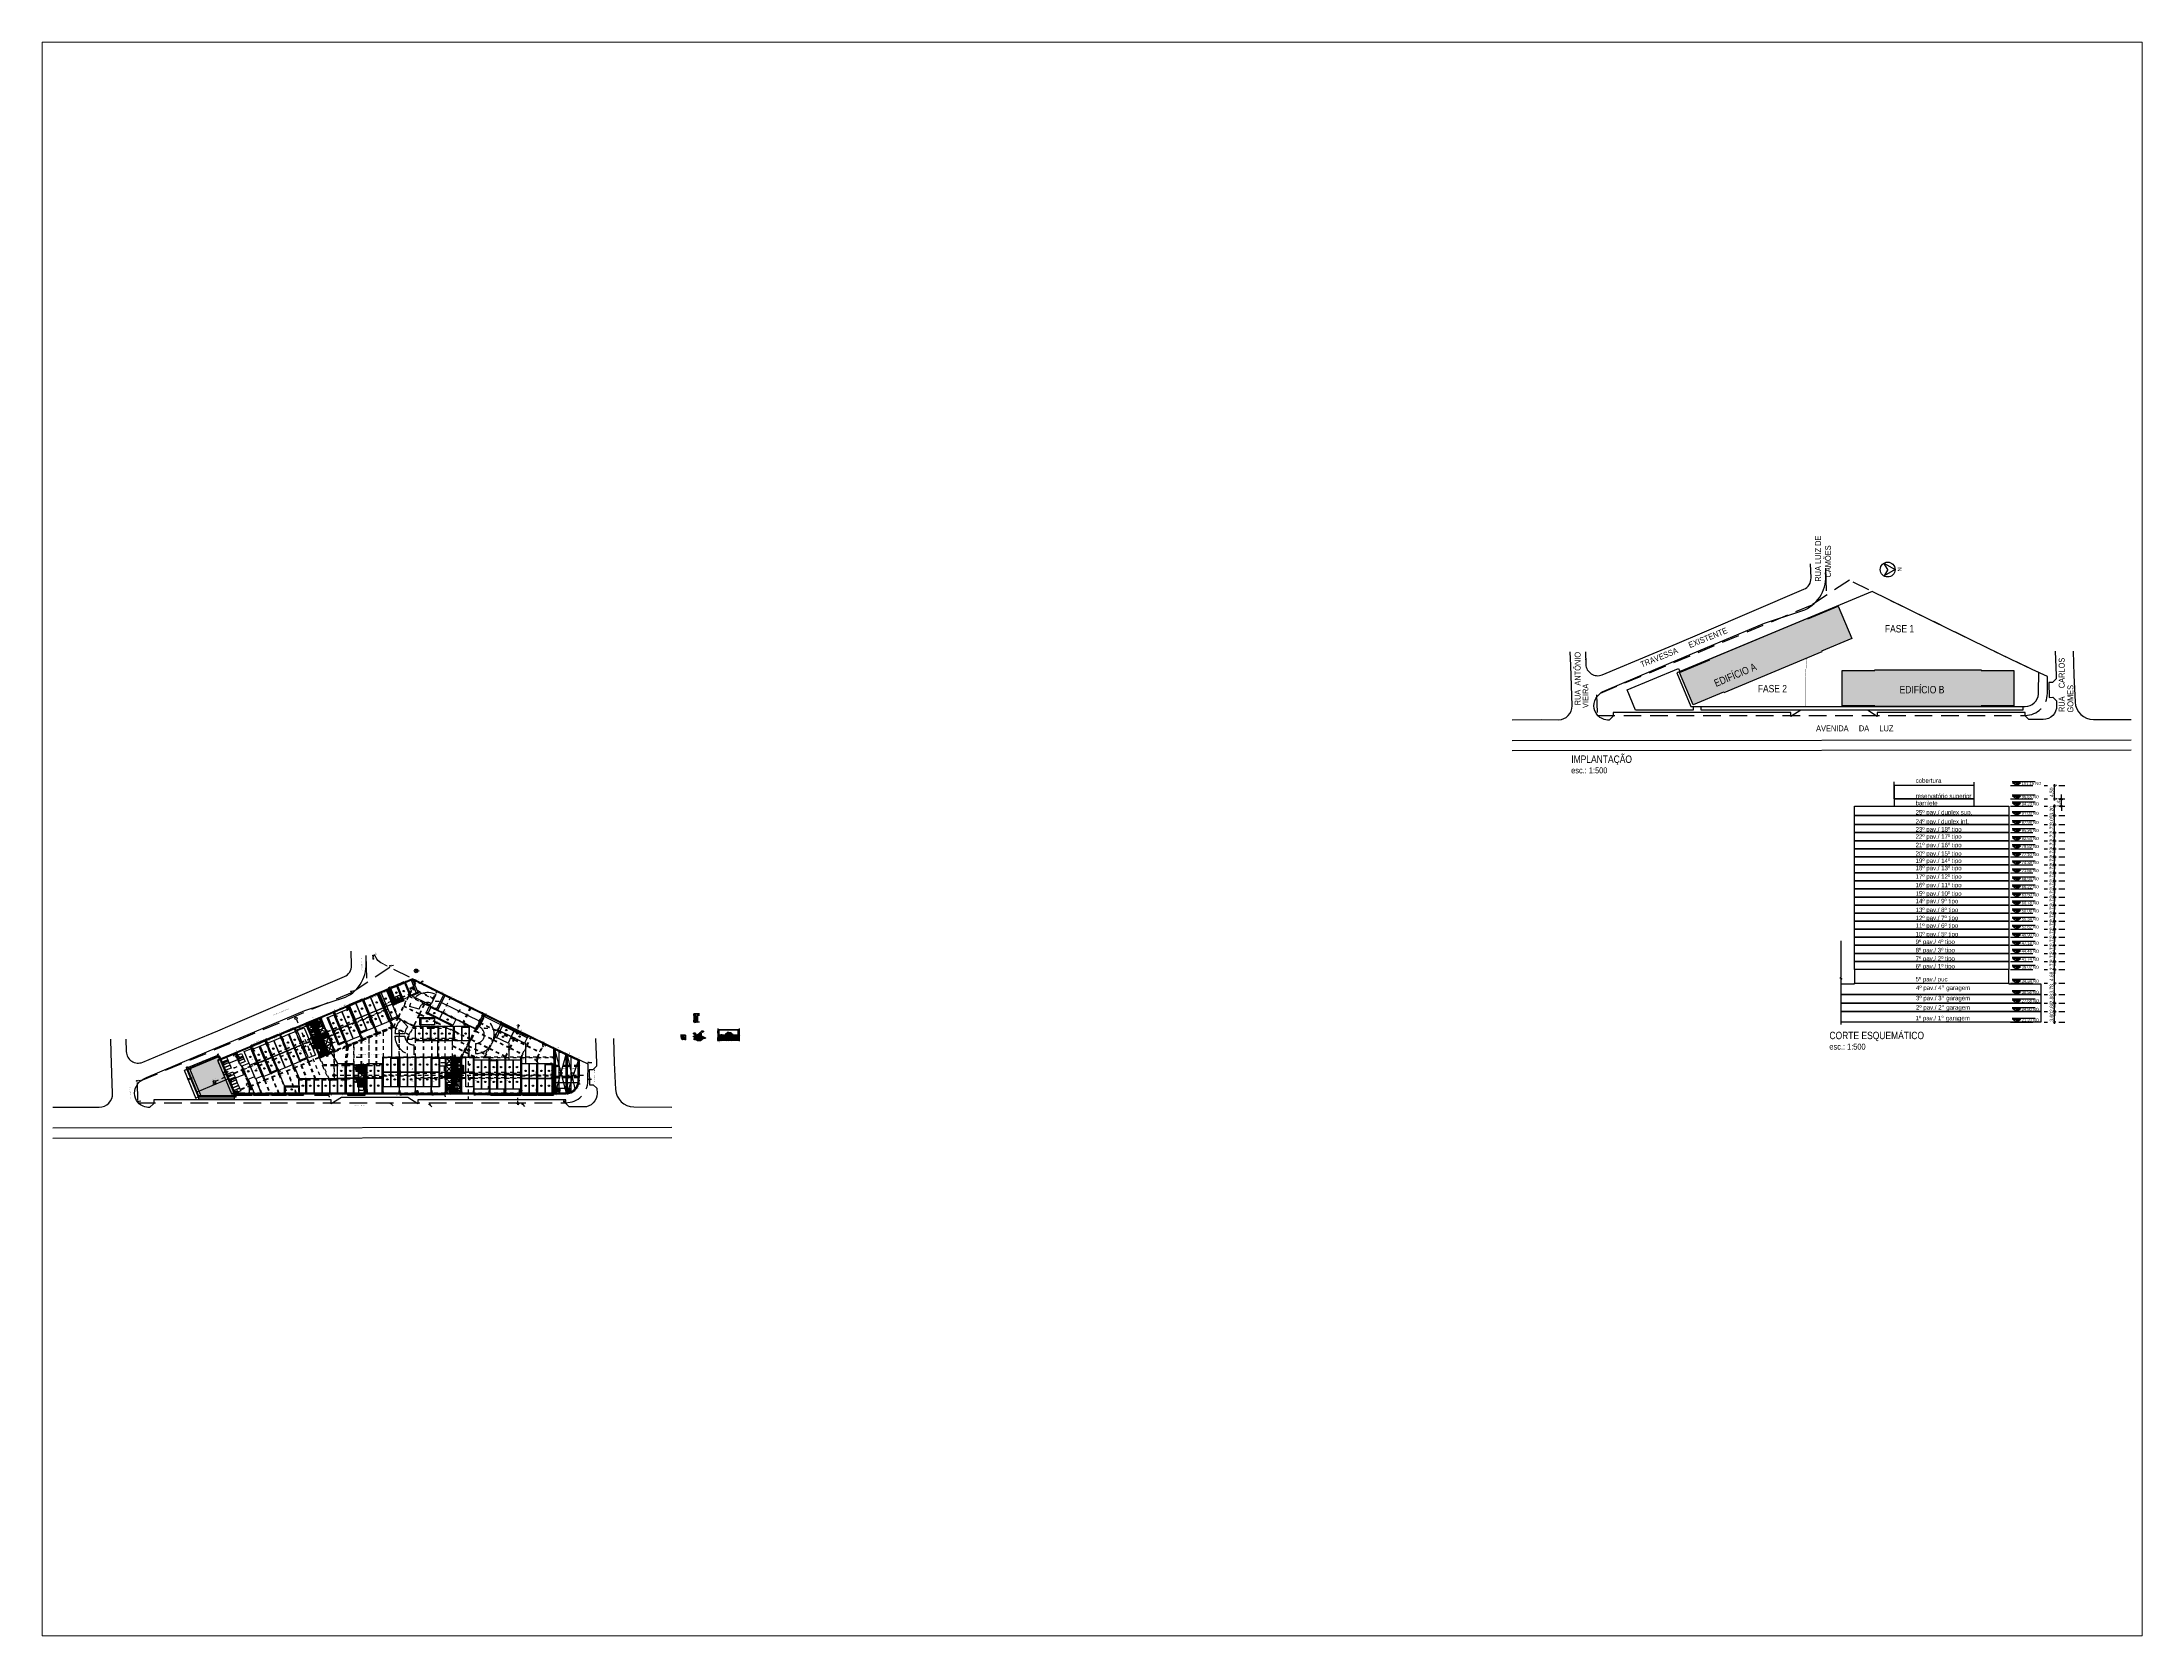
# Paper-space layout 'Layout2' of a CAD drawing. Header units: metres. Extents: x 26 to 231, y 20 to 176.
# The model-space entities are those that its viewports show. They can reach past a viewport. Long polylines and large blocks are cut down to what shows.
import ezdxf
from ezdxf import colors
from ezdxf.entities.mleader import LeaderData, LeaderLine
from ezdxf.enums import TextEntityAlignment as Align
from ezdxf.math import Vec2, Vec3

# ---------------------------------------------------------------- set-up
doc = ezdxf.new("R2010")
doc.units = ezdxf.units.M
for name, pattern in [('8231-CRF-1$0$DASHDOT', [1, 0.5, -0.25, 0, -0.25]), ('DASHDOT2', [12.7, 6.35, -3.175, 0, -3.175]), ('DASHEDX2', [1.5, 1, -0.5]), ('ESTILO_TQS_0001', [1, 0.7, -0.3]), ('ESTILO_TQS_0004', [1.12, 0.5, -0.2, 0.01, -0.2, 0.01, -0.2])]:
    doc.linetypes.add(name, pattern=pattern)
for name, color, linetype in [('1', 232, 'DASHEDX2'), ('12', 232, 'Continuous'), ('154', 37, 'Continuous'), ('201', 2, 'ESTILO_TQS_0001'), ('205', 232, 'ESTILO_TQS_0004'), ('210', 15, 'ESTILO_TQS_0001'), ('242', 3, 'Continuous'), ('28', 232, 'Continuous'), ('29', 232, 'Continuous'), ('3', 2, 'Continuous'), ('4', 2, 'Continuous'), ('5', 1, 'Continuous'), ('9', 232, 'Continuous'), ('ARQ-ALV', 4, 'Continuous'), ('ARQ-ALV ACAB', 4, 'Continuous'), ('ARQ-ALV OSSO', 5, 'Continuous'), ('ARQ-AUX', 7, 'Continuous'), ('ARQ-AUX1', 1, 'Continuous'), ('ARQ-AUX2', 2, 'Continuous'), ('ARQ-AUX3', 3, 'Continuous'), ('ARQ-CAX @ 1', 1, 'Continuous'), ('ARQ-CERÂMICA', 7, 'Continuous'), ('ARQ-DIM', 2, 'Continuous'), ('ARQ-DIM EMBASAM', 2, 'Continuous'), ('ARQ-DIM.', 2, 'Continuous'), ('ARQ-EIXO', 1, 'DASHDOT2'), ('ARQ-ENCH', 1, 'Continuous'), ('ARQ-EST', 2, 'Continuous'), ('ARQ-HID', 7, 'Continuous'), ('ARQ-HTC', 251, 'Continuous'), ('ARQ-MOB', 7, 'Continuous'), ('ARQ-PISO', 7, 'Continuous'), ('ARQ-PRJ', 7, 'DASHEDX2'), ('ARQ-SIM', 1, 'Continuous'), ('ARQ-SIM EMBASAM', 1, 'Continuous'), ('ARQ-TXT', 2, 'Continuous'), ('ARQ-TXT EMBASAM', 2, 'Continuous'), ('ARQ-TXT1.', 1, 'Continuous'), ('ARQ-TXT2.', 2, 'Continuous'), ('ARQ-VG', 1, 'Continuous'), ('ARQ-VRD', 84, 'Continuous'), ('ES-CORTE', 2, 'Continuous'), ('HID-INC', 7, 'Continuous'), ('terreno', 7, 'Continuous')]:
    doc.layers.add(name, color=color, linetype=linetype)
for name, color, linetype, lineweight in [('ARQ-FORRO', 9, 'Continuous', 5), ('COTAS DAS CURVAS', 7, 'Continuous', 0), ('MURO', 44, 'Continuous', 0), ('PONTO_COTA', 7, 'Continuous', 0)]:
    doc.layers.add(name, color=color, linetype=linetype, lineweight=lineweight)
doc.styles.add('8231-CRF-1$0$r80-e25', font='romans.shx', dxfattribs={"height": 0.05})
doc.styles.add('Adesa', font='ARIALN.TTF')
doc.styles.add('Arial', font='arial.ttf')
doc.styles.add('M50', font='ARIALN.TTF', dxfattribs={"height": 0.15})
doc.styles.add('PONTOS_DADOS', font='romans.shx')
doc.styles.get("Standard").update_dxf_attribs({"font": 'arial.ttf'})
doc.dimstyles.new('8231-CRF-1$0$25', dxfattribs={"dimtxt": 0.01, "dimasz": 0.0505, "dimexe": 0.022, "dimexo": 0.0295, "dimgap": 0.012, "dimtad": 1, "dimzin": 4, "dimdsep": 46, "dimtxsty": '8231-CRF-1$0$r80-e25', "dimblk1": '8231-CRF-1$0$_DOTSMALL', "dimblk2": '8231-CRF-1$0$_DOTSMALL', "dimsah": 1, "dimcen": 0.1, "dimdle": 0.0275, "dimclrd": 1, "dimclre": 1, "dimclrt": 3, "dimadec": 0, "dimazin": 0, "dimtfac": 1, "dimtix": 1, "dimtmove": 2, "dimatfit": 3, "dimldrblk": '8231-CRF-1$0$_DOTSMALL', "dimfxl": 1, "dimtolj": 1, "dimtzin": 4, "dimarcsym": 0})
doc.dimstyles.new('ADESA 1-0025', dxfattribs={"dimtxt": 0.05, "dimasz": 0.045, "dimexe": 0.03, "dimexo": 0.04, "dimgap": 0.02, "dimtad": 1, "dimtoh": 1, "dimdec": 0, "dimlfac": 100, "dimzin": 4, "dimtxsty": 'Adesa', "dimblk": 'DOTSMALL', "dimcen": 1, "dimdle": 0.03, "dimclrd": 1, "dimclre": 1, "dimclrt": 256, "dimazin": 1, "dimtm": 1e-09, "dimtfac": 1, "dimtdec": 0, "dimtix": 1, "dimtmove": 2, "dimatfit": 0, "dimldrblk": 'DOTSMALL', "dimfxl": 0.8, "dimtvp": 2, "dimtolj": 1, "dimtzin": 0, "dimarcsym": 0})
doc.dimstyles.new('ADESA 1-0050', dxfattribs={"dimtxt": 0.1, "dimasz": 0.1, "dimexe": 0.05, "dimexo": 0.05, "dimgap": 0.03, "dimtad": 1, "dimdec": 1, "dimlfac": 100, "dimzin": 12, "dimtxsty": 'Adesa', "dimblk": 'DOTSMALL', "dimcen": 1, "dimdle": 0.05, "dimclrd": 1, "dimclre": 1, "dimclrt": 256, "dimazin": 3, "dimtm": 1e-09, "dimtfac": 1, "dimtdec": 1, "dimtmove": 1, "dimatfit": 0, "dimldrblk": 'DOTSMALL', "dimfxl": 0.8, "dimtvp": 2, "dimtolj": 1, "dimtzin": 0, "dimarcsym": 0})
doc.dimstyles.new('ADESA 1-0075', dxfattribs={"dimtxt": 0.15, "dimasz": 0.15, "dimexe": 0.075, "dimexo": 0.1, "dimgap": 0.1, "dimtad": 1, "dimdec": 1, "dimlfac": 100, "dimzin": 12, "dimtxsty": 'Adesa', "dimblk": 'DOTSMALL', "dimcen": 1, "dimdle": 0.075, "dimclrd": 1, "dimclre": 1, "dimclrt": 256, "dimazin": 3, "dimtm": 1e-09, "dimtfac": 1, "dimtdec": 1, "dimtmove": 1, "dimatfit": 0, "dimldrblk": 'DOTSMALL', "dimfxl": 0.8, "dimtvp": 2, "dimtolj": 1, "dimtzin": 0, "dimarcsym": 0})
doc.dimstyles.new('ADESA 1-0500', dxfattribs={"dimtxt": 1.2, "dimasz": 1.5, "dimexe": 0.5, "dimexo": 0.75, "dimgap": 0.2, "dimtad": 1, "dimzin": 4, "dimtxsty": 'Adesa', "dimblk": 'DOTSMALL', "dimcen": 1, "dimdle": 0.5, "dimclrd": 2, "dimclre": 2, "dimclrt": 3, "dimazin": 1, "dimtm": 1e-09, "dimtfac": 1, "dimtix": 1, "dimtmove": 2, "dimatfit": 0, "dimldrblk": 'DOTSMALL', "dimfxl": 0.8, "dimtvp": 2, "dimtolj": 1, "dimtzin": 0, "dimarcsym": 2})
pattern_1 = [(45, (126.64487, 631.15115), (-0.056126601, 0.056126601), [])]
pattern_2 = [(67.65395, (-70.760808, 10.799186), (-0.029365716, 0.01207134), [])]
pattern_3 = [(85, (-0.012984, -0.02635), (-0.031629182, 0.002767195), [])]
pattern_4 = [(64, (28.057546, 11.717552), (-0.028536711, 0.013918284), [])]

# ---------------------------------------------------------------- blocks, each defined once
blk = doc.blocks.new('PL NEOREX 18')
at = {"layer": 'ARQ-AUX1'}
blk.add_lwpolyline([(0, 0), (0.51, 0), (0.51, -0.07), (0, -0.07)], close=True, dxfattribs=at)
blk = doc.blocks.new('ADESA-IND')
h = blk.add_hatch(color=256)
h.paths.add_polyline_path([(0.18, 0), (0.32, 0.12), (0.35, 0.07)])
h.paths.add_polyline_path([(0.18, 0), (0.03, 0.12), (0, 0.07)])
for points in [[(0.18, 0), (0.03, 0.12), (0, 0.07)], [(0.18, 0), (0.32, 0.12), (0.35, 0.07)]]:
    blk.add_lwpolyline(points, close=True)
blk = doc.blocks.new('ARQ-SAN-DUCHA')
at = {"layer": 'ARQ-HID'}
for p, q in [((0, 0.03), (0.01, 0.02)), ((0, -0.03), (0, 0.03)), ((0.02, -0.01), (0.02, 0.01)), ((0.02, 0.01), (0.16, 0.01)), ((0, -0.03), (0.01, -0.02)), ((0.02, -0.01), (0.16, -0.01))]:
    blk.add_line(p, q, dxfattribs=at)
for centre, radius, start, end in [((0.01, 0.01), 0.01, 359.99987, 59.99987), ((0.21, -0.09), 0.129, 76.83693, 128.77134), ((0.16, 0), 0.01, 269.99987, 89.99987), ((0.18, 0), 0.0663, 328.10908, 31.89066), ((0.01, -0.01), 0.01, 299.99987, 359.99987), ((0.21, 0.09), 0.129, 231.2284, 283.16281)]:
    blk.add_arc(centre, radius, start, end, dxfattribs=at)
blk = doc.blocks.new('CHUVEIRO ACESSIVEL')
for p, q in [((-0.9, 0.3), (-0.9, 1.25)), ((0, 0.3), (-0.9, 0.3))]:
    blk.add_line(p, q)
at = {"color": 1}
for points in [[(-0.9, 1.11), (-0.9, 1.19), (-0.89, 1.19), (-0.89, 1.11)], [(-0.9, 0.41), (-0.9, 0.49), (-0.89, 0.49), (-0.89, 0.41)]]:
    blk.add_lwpolyline(points, close=True, dxfattribs=at)
for points in [[(-0.88, 1.17), (-0.89, 1.17)], [(-0.88, 1.13), (-0.89, 1.13)], [(-0.88, 0.47), (-0.89, 0.47)], [(-0.88, 0.43), (-0.89, 0.43)], [(-0.88, 1.17), (-0.88, 1.13)], [(-0.88, 1.17), (-0.88, 1.13)], [(-0.88, 1.17), (-0.86, 1.16)], [(-0.88, 1.17), (-0.88, 1.17)], [(-0.88, 1.17), (-0.88, 1.17)], [(-0.88, 1.17), (-0.88, 1.17)], [(-0.88, 1.13), (-0.87, 1.13)], [(-0.88, 1.13), (-0.88, 1.13)], [(-0.88, 1.13), (-0.88, 1.13)], [(-0.88, 1.13), (-0.88, 1.13)], [(-0.88, 0.47), (-0.88, 0.47)], [(-0.87, 0.47), (-0.88, 0.47)], [(-0.88, 0.47), (-0.88, 0.43)], [(-0.88, 0.47), (-0.88, 0.43)], [(-0.88, 0.47), (-0.88, 0.47)], [(-0.88, 0.47), (-0.88, 0.47)], [(-0.88, 0.47), (-0.88, 0.47)], [(-0.88, 0.43), (-0.87, 0.43)], [(-0.88, 0.43), (-0.88, 0.43)], [(-0.88, 0.43), (-0.88, 0.43)], [(-0.88, 0.43), (-0.88, 0.43)], [(-0.87, 1.13), (-0.86, 1.13)], [(-0.85, 0.49), (-0.86, 0.48), (-0.87, 0.47)], [(-0.86, 0.44), (-0.87, 0.43)], [(-0.86, 1.16), (-0.85, 1.16)], [(-0.86, 1.13), (-0.86, 1.12)], [(-0.86, 1.12), (-0.85, 1.11)], [(-0.85, 0.44), (-0.86, 0.44)], [(-0.85, 1.16), (-0.84, 1.15)], [(-0.85, 1.11), (-0.85, 1.1)], [(-0.85, 1.1), (-0.85, 1.09)], [(-0.85, 1.09), (-0.85, 0.5), (-0.85, 0.49)], [(-0.84, 0.45), (-0.85, 0.44)], [(-0.84, 1.15), (-0.83, 1.13)], [(-0.81, 1.09), (-0.81, 0.5), (-0.82, 0.47), (-0.84, 0.45)], [(-0.83, 1.13), (-0.82, 1.12)], [(-0.82, 1.12), (-0.82, 1.11)], [(-0.82, 1.11), (-0.81, 1.09)]]:
    blk.add_lwpolyline(points, dxfattribs=at)
at = {"layer": 'ARQ-PRJ'}
for p, q in [((-0.69, 0.7), (-0.61, 0.7)), ((-0.69, 0.7), (-0.69, 0.68)), ((-0.69, 0.68), (-0.6, 0.68)), ((-0.69, 0.64), (-0.11, 0.64)), ((-0.69, 0.64), (-0.69, 0.62)), ((-0.69, 0.62), (-0.11, 0.62)), ((-0.69, 0.58), (-0.11, 0.58)), ((-0.69, 0.58), (-0.69, 0.56)), ((-0.69, 0.56), (-0.11, 0.56)), ((-0.69, 0.52), (-0.11, 0.52)), ((-0.69, 0.52), (-0.69, 0.5)), ((-0.69, 0.5), (-0.11, 0.5)), ((-0.69, 0.46), (-0.11, 0.46)), ((-0.69, 0.46), (-0.69, 0.44)), ((-0.69, 0.44), (-0.11, 0.44)), ((-0.69, 0.4), (-0.11, 0.4)), ((-0.69, 0.4), (-0.69, 0.38)), ((-0.69, 0.38), (-0.11, 0.38)), ((-0.61, 0.7), (-0.11, 0.7)), ((-0.6, 0.68), (-0.11, 0.68)), ((-0.11, 0.7), (-0.11, 0.68)), ((-0.11, 0.64), (-0.11, 0.62)), ((-0.11, 0.58), (-0.11, 0.56)), ((-0.11, 0.52), (-0.11, 0.5)), ((-0.11, 0.46), (-0.11, 0.44)), ((-0.11, 0.4), (-0.11, 0.38))]:
    blk.add_line(p, q, dxfattribs=at)
blk.add_lwpolyline([(-0.63, 0.78), (-0.75, 0.78), (-0.75, 0.33), (-0.05, 0.33), (-0.05, 0.78), (-0.63, 0.78)], dxfattribs=at)
at = {"layer": 'ARQ-SIM'}
for points in [[(-0.9, 1.17), (-0.81, 1.17, -0.913215), (-0.81, 1.13), (-0.9, 1.13)], [(-0.07, 0.3), (-0.07, 0.39, -0.913215), (-0.03, 0.39), (-0.03, 0.3)]]:
    blk.add_lwpolyline(points, format="xyb", dxfattribs=at)
at = {"layer": 'ARQ-HID', "extrusion": (0, 0, -1), "xscale": -1, "zscale": -1}
blk.add_blockref('ARQ-SAN-DUCHA', (0.9, 0.75), dxfattribs=at)
blk = doc.blocks.new('ARQ-HID-BACIA CX')
blk.add_line((0, -0.18), (0, 0.18))
for points in [[(-0.17, 0.11), (-0.17, 0.11), (-0.18, 0.11), (-0.18, 0.11), (-0.19, 0.12), (-0.2, 0.12), (-0.21, 0.12), (-0.22, 0.12), (-0.23, 0.13), (-0.23, 0.13), (-0.24, 0.13), (-0.25, 0.13), (-0.26, 0.14), (-0.26, 0.14), (-0.27, 0.14), (-0.28, 0.15), (-0.29, 0.15), (-0.3, 0.15, 0.011149), (-0.34, 0.17), (-0.34, 0.17), (-0.35, 0.17), (-0.36, 0.18), (-0.36, 0.18), (-0.37, 0.18), (-0.38, 0.18), (-0.38, 0.18), (-0.39, 0.18), (-0.39, 0.18), (-0.4, 0.19), (-0.41, 0.19), (-0.41, 0.19), (-0.42, 0.19), (-0.43, 0.19), (-0.43, 0.19), (-0.44, 0.19), (-0.44, 0.19), (-0.44, 0.19), (-0.44, 0.19), (-0.45, 0.19), (-0.45, 0.19), (-0.45, 0.19), (-0.46, 0.19), (-0.46, 0.19), (-0.46, 0.19), (-0.47, 0.19), (-0.47, 0.19), (-0.47, 0.18), (-0.47, 0.18), (-0.48, 0.18), (-0.48, 0.18), (-0.49, 0.18), (-0.49, 0.18), (-0.49, 0.18), (-0.49, 0.18), (-0.5, 0.18), (-0.5, 0.18), (-0.51, 0.18), (-0.51, 0.18), (-0.51, 0.17), (-0.51, 0.17), (-0.52, 0.17), (-0.52, 0.17), (-0.52, 0.17), (-0.53, 0.17), (-0.53, 0.17), (-0.53, 0.17), (-0.54, 0.16), (-0.54, 0.16), (-0.54, 0.16), (-0.54, 0.16), (-0.55, 0.16), (-0.55, 0.16), (-0.55, 0.16), (-0.56, 0.16), (-0.56, 0.16), (-0.56, 0.15), (-0.56, 0.15), (-0.56, 0.15), (-0.56, 0.15), (-0.57, 0.15), (-0.57, 0.15), (-0.57, 0.15), (-0.57, 0.14), (-0.57, 0.14), (-0.58, 0.14), (-0.58, 0.14), (-0.58, 0.14), (-0.58, 0.14), (-0.58, 0.14), (-0.58, 0.14), (-0.59, 0.13), (-0.59, 0.13), (-0.59, 0.13), (-0.59, 0.13), (-0.6, 0.13), (-0.6, 0.13), (-0.6, 0.12), (-0.6, 0.12), (-0.61, 0.12), (-0.61, 0.12), (-0.61, 0.12), (-0.61, 0.11), (-0.61, 0.11), (-0.62, 0.11), (-0.62, 0.11), (-0.62, 0.1), (-0.62, 0.1), (-0.62, 0.1), (-0.62, 0.1), (-0.62, 0.1), (-0.63, 0.1), (-0.63, 0.09), (-0.63, 0.09), (-0.63, 0.09), (-0.64, 0.08), (-0.64, 0.08), (-0.64, 0.08), (-0.64, 0.07), (-0.65, 0.07), (-0.65, 0.07), (-0.65, 0.06), (-0.65, 0.06), (-0.65, 0.05), (-0.65, 0.05), (-0.66, 0.05), (-0.66, 0.04), (-0.66, 0.04), (-0.66, 0.03), (-0.66, 0.03), (-0.66, 0.03), (-0.66, 0.02), (-0.66, 0.02), (-0.66, 0.01), (-0.66, 0.01), (-0.66, 0), (-0.66, 0), (-0.66, 0), (-0.66, -0.01), (-0.66, -0.01), (-0.66, -0.02), (-0.66, -0.02), (-0.66, -0.03), (-0.66, -0.03), (-0.66, -0.03), (-0.66, -0.04), (-0.66, -0.04), (-0.66, -0.05), (-0.65, -0.05), (-0.65, -0.05), (-0.65, -0.06), (-0.65, -0.06), (-0.65, -0.07), (-0.65, -0.07), (-0.64, -0.07), (-0.64, -0.08), (-0.64, -0.08), (-0.64, -0.08), (-0.63, -0.09), (-0.63, -0.09), (-0.63, -0.09), (-0.63, -0.1), (-0.62, -0.1), (-0.62, -0.1), (-0.62, -0.1), (-0.62, -0.1), (-0.62, -0.1), (-0.62, -0.11), (-0.62, -0.11), (-0.61, -0.11), (-0.61, -0.11), (-0.61, -0.12), (-0.61, -0.12), (-0.61, -0.12), (-0.6, -0.12), (-0.6, -0.12), (-0.6, -0.13), (-0.6, -0.13), (-0.59, -0.13), (-0.59, -0.13), (-0.59, -0.13), (-0.59, -0.13), (-0.58, -0.14), (-0.58, -0.14), (-0.58, -0.14), (-0.58, -0.14), (-0.58, -0.14), (-0.58, -0.14), (-0.57, -0.14), (-0.57, -0.14), (-0.57, -0.15), (-0.57, -0.15), (-0.57, -0.15), (-0.56, -0.15), (-0.56, -0.15), (-0.56, -0.15), (-0.56, -0.15), (-0.56, -0.16), (-0.56, -0.16), (-0.55, -0.16), (-0.55, -0.16), (-0.55, -0.16), (-0.54, -0.16), (-0.54, -0.16), (-0.54, -0.16), (-0.54, -0.16), (-0.53, -0.17), (-0.53, -0.17), (-0.53, -0.17), (-0.52, -0.17), (-0.52, -0.17), (-0.52, -0.17), (-0.51, -0.17), (-0.51, -0.17), (-0.51, -0.18), (-0.51, -0.18), (-0.5, -0.18), (-0.5, -0.18), (-0.49, -0.18), (-0.49, -0.18), (-0.49, -0.18), (-0.49, -0.18), (-0.48, -0.18), (-0.48, -0.18), (-0.47, -0.18), (-0.47, -0.18), (-0.47, -0.19), (-0.47, -0.19), (-0.46, -0.19), (-0.46, -0.19), (-0.46, -0.19), (-0.45, -0.19), (-0.45, -0.19), (-0.45, -0.19), (-0.44, -0.19), (-0.44, -0.19), (-0.44, -0.19), (-0.44, -0.19), (-0.43, -0.19), (-0.43, -0.19), (-0.42, -0.19), (-0.41, -0.19), (-0.41, -0.19), (-0.4, -0.19), (-0.39, -0.18), (-0.39, -0.18), (-0.38, -0.18), (-0.37, -0.18), (-0.37, -0.18), (-0.36, -0.18), (-0.36, -0.18), (-0.35, -0.17), (-0.34, -0.17), (-0.34, -0.17, 0.011149), (-0.3, -0.15), (-0.29, -0.15), (-0.28, -0.15), (-0.27, -0.14), (-0.26, -0.14), (-0.26, -0.14), (-0.25, -0.13), (-0.24, -0.13), (-0.23, -0.13), (-0.23, -0.13), (-0.22, -0.12), (-0.21, -0.12), (-0.2, -0.12), (-0.19, -0.12), (-0.18, -0.11), (-0.18, -0.11), (-0.17, -0.11), (-0.17, -0.11)], [(-0.51, 0.04), (-0.51, 0.04), (-0.51, 0.04), (-0.51, 0.04), (-0.51, 0.04), (-0.51, 0.04), (-0.5, 0.05), (-0.5, 0.05), (-0.5, 0.05), (-0.5, 0.05), (-0.5, 0.05), (-0.5, 0.05), (-0.5, 0.05), (-0.49, 0.05), (-0.49, 0.05), (-0.49, 0.06), (-0.49, 0.06), (-0.49, 0.06), (-0.49, 0.06), (-0.49, 0.06), (-0.48, 0.06), (-0.48, 0.06), (-0.48, 0.06), (-0.48, 0.06), (-0.48, 0.06), (-0.48, 0.06), (-0.47, 0.06), (-0.47, 0.06), (-0.47, 0.06), (-0.47, 0.06), (-0.47, 0.06), (-0.47, 0.06), (-0.47, 0.06, -0.008966), (-0.45, 0.06, -0.016113), (-0.44, 0.06), (-0.44, 0.06), (-0.44, 0.06), (-0.44, 0.06), (-0.44, 0.06), (-0.44, 0.06), (-0.44, 0.06), (-0.44, 0.06), (-0.44, 0.06), (-0.44, 0.06), (-0.44, 0.06), (-0.43, 0.06), (-0.43, 0.06), (-0.43, 0.06), (-0.43, 0.06), (-0.43, 0.06), (-0.43, 0.06), (-0.43, 0.06), (-0.43, 0.06), (-0.43, 0.06), (-0.43, 0.06), (-0.43, 0.06), (-0.43, 0.06), (-0.43, 0.06), (-0.42, 0.06), (-0.42, 0.06), (-0.42, 0.06), (-0.42, 0.06), (-0.42, 0.06), (-0.42, 0.06), (-0.42, 0.06), (-0.42, 0.06), (-0.42, 0.06), (-0.42, 0.06), (-0.42, 0.05), (-0.41, 0.05), (-0.41, 0.05), (-0.41, 0.05), (-0.41, 0.05), (-0.41, 0.05), (-0.41, 0.05), (-0.41, 0.05), (-0.41, 0.04), (-0.41, 0.04), (-0.41, 0.04), (-0.4, 0.04), (-0.4, 0.04), (-0.4, 0.04), (-0.4, 0.04), (-0.4, 0.04), (-0.4, 0.04), (-0.4, 0.03), (-0.4, 0.03), (-0.4, 0.03), (-0.4, 0.03), (-0.4, 0.03), (-0.4, 0.03), (-0.4, 0.03), (-0.4, 0.03), (-0.4, 0.03), (-0.4, 0.03, -0.000598), (-0.4, 0.02)], [(-0.4, 0, 0.006359), (-0.4, 0.01), (-0.4, 0.01), (-0.4, 0.01), (-0.4, 0.01), (-0.4, 0.01), (-0.4, 0.01), (-0.4, 0.01), (-0.4, 0.01), (-0.4, 0.01), (-0.4, 0.01), (-0.4, 0.01), (-0.4, 0.01), (-0.4, 0.01), (-0.4, 0.01), (-0.4, 0.01), (-0.4, 0.01), (-0.4, 0.01), (-0.4, 0.02), (-0.4, 0.02), (-0.4, 0.02), (-0.4, 0.02), (-0.4, 0.02), (-0.4, 0.02), (-0.4, 0.02), (-0.4, 0.02), (-0.4, 0.02), (-0.4, 0.02), (-0.4, 0.02), (-0.4, 0.02)], [(-0.4, 0, -0.006359), (-0.4, -0.01), (-0.4, -0.01), (-0.4, -0.01), (-0.4, -0.01), (-0.4, -0.01), (-0.4, -0.01), (-0.4, -0.01), (-0.4, -0.01), (-0.4, -0.01), (-0.4, -0.01), (-0.4, -0.01), (-0.4, -0.01), (-0.4, -0.01), (-0.4, -0.01), (-0.4, -0.01), (-0.4, -0.01), (-0.4, -0.01), (-0.4, -0.02), (-0.4, -0.02), (-0.4, -0.02), (-0.4, -0.02), (-0.4, -0.02), (-0.4, -0.02), (-0.4, -0.02), (-0.4, -0.02), (-0.4, -0.02), (-0.4, -0.02), (-0.4, -0.02), (-0.4, -0.02)], [(-0.01, -0.2), (-0.01, -0.2), (-0.01, -0.2), (-0.02, -0.2), (-0.02, -0.2), (-0.02, -0.2), (-0.02, -0.2), (-0.02, -0.2), (-0.02, -0.2), (-0.02, -0.2), (-0.02, -0.2), (-0.02, -0.2), (-0.02, -0.2), (-0.02, -0.2), (-0.02, -0.2), (-0.02, -0.2), (-0.02, -0.2), (-0.02, -0.2), (-0.02, -0.2), (-0.02, -0.2), (-0.02, -0.2), (-0.03, -0.2), (-0.03, -0.2), (-0.03, -0.2), (-0.03, -0.2), (-0.03, -0.2), (-0.03, -0.2), (-0.03, -0.2), (-0.03, -0.2), (-0.03, -0.2), (-0.03, -0.2), (-0.03, -0.2), (-0.03, -0.2), (-0.03, -0.2), (-0.03, -0.2), (-0.03, -0.2, -0.00878), (-0.11, -0.2), (-0.11, -0.2), (-0.11, -0.2), (-0.11, -0.2), (-0.11, -0.2), (-0.11, -0.2), (-0.11, -0.2), (-0.11, -0.2), (-0.12, -0.2), (-0.12, -0.2), (-0.12, -0.2), (-0.12, -0.2), (-0.12, -0.2), (-0.12, -0.2), (-0.12, -0.2), (-0.12, -0.2), (-0.12, -0.2), (-0.13, -0.2), (-0.13, -0.2), (-0.13, -0.2), (-0.13, -0.2), (-0.13, -0.2), (-0.13, -0.2), (-0.13, -0.2), (-0.13, -0.2), (-0.13, -0.2), (-0.14, -0.19), (-0.14, -0.19), (-0.14, -0.19), (-0.14, -0.19), (-0.14, -0.19), (-0.14, -0.19), (-0.14, -0.19), (-0.14, -0.19), (-0.14, -0.19), (-0.14, -0.19), (-0.14, -0.19), (-0.14, -0.19), (-0.15, -0.19), (-0.15, -0.19), (-0.15, -0.18), (-0.15, -0.18), (-0.15, -0.18), (-0.15, -0.18), (-0.15, -0.18), (-0.15, -0.18), (-0.15, -0.18), (-0.15, -0.18), (-0.15, -0.18), (-0.15, -0.18), (-0.15, -0.18), (-0.15, -0.17), (-0.16, -0.17), (-0.16, -0.17), (-0.16, -0.17), (-0.16, -0.17), (-0.16, -0.17), (-0.16, -0.17), (-0.16, -0.17), (-0.16, -0.17), (-0.16, -0.16), (-0.16, -0.16), (-0.16, -0.16), (-0.16, -0.16), (-0.16, -0.16), (-0.16, -0.16), (-0.16, -0.16), (-0.16, -0.16), (-0.16, -0.15), (-0.16, -0.15), (-0.16, -0.14), (-0.16, -0.14), (-0.16, -0.13), (-0.17, -0.13), (-0.17, -0.13), (-0.17, -0.12), (-0.17, -0.12), (-0.17, -0.11), (-0.17, -0.11), (-0.17, -0.1), (-0.17, -0.1), (-0.17, -0.09), (-0.17, -0.09), (-0.17, -0.09), (-0.17, -0.08), (-0.17, -0.08), (-0.17, -0.07), (-0.17, -0.07), (-0.17, -0.06), (-0.17, -0.06), (-0.17, -0.05), (-0.17, -0.05), (-0.17, -0.05), (-0.17, -0.04), (-0.17, -0.04), (-0.17, -0.03), (-0.17, -0.03), (-0.17, -0.02), (-0.17, -0.02), (-0.17, -0.01), (-0.17, -0.01), (-0.17, 0), (-0.17, 0), (-0.17, 0), (-0.17, 0.01), (-0.17, 0.01), (-0.17, 0.02), (-0.17, 0.02), (-0.17, 0.03), (-0.17, 0.03), (-0.17, 0.04), (-0.17, 0.04), (-0.17, 0.05), (-0.17, 0.05), (-0.17, 0.05), (-0.17, 0.06), (-0.17, 0.06), (-0.17, 0.07), (-0.17, 0.07), (-0.17, 0.08), (-0.17, 0.08), (-0.17, 0.09), (-0.17, 0.09), (-0.17, 0.09), (-0.17, 0.1), (-0.17, 0.1), (-0.17, 0.11), (-0.17, 0.11), (-0.17, 0.12), (-0.17, 0.12), (-0.17, 0.13), (-0.17, 0.13), (-0.16, 0.13), (-0.16, 0.14), (-0.16, 0.14), (-0.16, 0.15), (-0.16, 0.15), (-0.16, 0.16), (-0.16, 0.16), (-0.16, 0.16), (-0.16, 0.16), (-0.16, 0.16), (-0.16, 0.16), (-0.16, 0.16), (-0.16, 0.16), (-0.16, 0.17), (-0.16, 0.17), (-0.16, 0.17), (-0.16, 0.17), (-0.16, 0.17), (-0.16, 0.17), (-0.16, 0.17), (-0.16, 0.17), (-0.15, 0.17), (-0.15, 0.18), (-0.15, 0.18), (-0.15, 0.18), (-0.15, 0.18), (-0.15, 0.18), (-0.15, 0.18), (-0.15, 0.18), (-0.15, 0.18), (-0.15, 0.18), (-0.15, 0.18), (-0.15, 0.18), (-0.15, 0.19), (-0.15, 0.19), (-0.14, 0.19), (-0.14, 0.19), (-0.14, 0.19), (-0.14, 0.19), (-0.14, 0.19), (-0.14, 0.19), (-0.14, 0.19), (-0.14, 0.19), (-0.14, 0.19), (-0.14, 0.19), (-0.14, 0.19), (-0.14, 0.19), (-0.13, 0.19), (-0.13, 0.2), (-0.13, 0.2), (-0.13, 0.2), (-0.13, 0.2), (-0.13, 0.2), (-0.13, 0.2), (-0.13, 0.2), (-0.13, 0.2), (-0.12, 0.2), (-0.12, 0.2), (-0.12, 0.2), (-0.12, 0.2), (-0.12, 0.2), (-0.12, 0.2), (-0.12, 0.2), (-0.12, 0.2), (-0.12, 0.2), (-0.11, 0.2), (-0.11, 0.2), (-0.11, 0.2), (-0.11, 0.2), (-0.11, 0.2), (-0.11, 0.2), (-0.11, 0.2), (-0.11, 0.2, -0.00878), (-0.03, 0.2), (-0.03, 0.2), (-0.03, 0.2), (-0.03, 0.2), (-0.03, 0.2), (-0.03, 0.2), (-0.03, 0.2), (-0.03, 0.2), (-0.03, 0.2), (-0.03, 0.2), (-0.03, 0.2), (-0.03, 0.2), (-0.03, 0.2), (-0.03, 0.2), (-0.03, 0.2), (-0.02, 0.2), (-0.02, 0.2), (-0.02, 0.2), (-0.02, 0.2), (-0.02, 0.2), (-0.02, 0.2), (-0.02, 0.2), (-0.02, 0.2), (-0.02, 0.2), (-0.02, 0.2), (-0.02, 0.2), (-0.02, 0.2), (-0.02, 0.2), (-0.02, 0.2), (-0.02, 0.2), (-0.02, 0.2), (-0.02, 0.2), (-0.02, 0.2), (-0.01, 0.2), (-0.01, 0.2), (-0.01, 0.2)], [(-0.01, 0.19, 0.018828), (-0.01, 0.2)], [(-0.01, -0.2), (-0.01, -0.2), (-0.01, -0.2), (-0.01, -0.2), (-0.01, -0.2), (-0.01, -0.2), (-0.01, -0.2), (-0.01, -0.2), (-0.01, -0.2), (-0.01, -0.19), (-0.01, -0.19), (-0.01, -0.19), (-0.01, -0.19), (-0.01, -0.19, 0.212488), (0, -0.17), (0, 0.17, 0.212488), (-0.01, 0.19), (-0.01, 0.19), (-0.01, 0.19), (-0.01, 0.19), (-0.01, 0.19), (-0.01, 0.19), (-0.01, 0.19), (-0.01, 0.19), (-0.01, 0.19), (-0.01, 0.19), (-0.01, 0.19), (-0.01, 0.19), (-0.01, 0.19)], [(-0.01, 0.19, 0.002919), (-0.01, 0.19)], [(-0.4, -0.03), (-0.4, -0.03), (-0.4, -0.03), (-0.4, -0.03), (-0.4, -0.03), (-0.4, -0.03), (-0.4, -0.03), (-0.4, -0.03), (-0.4, -0.03), (-0.4, -0.03), (-0.4, -0.04), (-0.4, -0.04), (-0.4, -0.04), (-0.4, -0.04), (-0.4, -0.04), (-0.4, -0.04), (-0.41, -0.04), (-0.41, -0.04), (-0.41, -0.04), (-0.41, -0.05), (-0.41, -0.05), (-0.41, -0.05), (-0.41, -0.05), (-0.41, -0.05), (-0.41, -0.05), (-0.41, -0.05), (-0.42, -0.05), (-0.42, -0.06), (-0.42, -0.06), (-0.42, -0.06), (-0.42, -0.06), (-0.42, -0.06), (-0.42, -0.06), (-0.42, -0.06), (-0.42, -0.06), (-0.42, -0.06), (-0.42, -0.06), (-0.43, -0.06), (-0.43, -0.06), (-0.43, -0.06), (-0.43, -0.06), (-0.43, -0.06), (-0.43, -0.06), (-0.43, -0.06), (-0.43, -0.06), (-0.43, -0.06), (-0.43, -0.06), (-0.43, -0.06), (-0.43, -0.06), (-0.43, -0.06), (-0.44, -0.06), (-0.44, -0.06), (-0.44, -0.06), (-0.44, -0.06), (-0.44, -0.07), (-0.44, -0.07), (-0.44, -0.07), (-0.44, -0.07), (-0.44, -0.07), (-0.44, -0.07), (-0.44, -0.07, -0.016113), (-0.45, -0.07, -0.008966), (-0.47, -0.06), (-0.47, -0.06), (-0.47, -0.06), (-0.47, -0.06), (-0.47, -0.06), (-0.47, -0.06), (-0.47, -0.06), (-0.48, -0.06), (-0.48, -0.06), (-0.48, -0.06), (-0.48, -0.06), (-0.48, -0.06), (-0.48, -0.06), (-0.49, -0.06), (-0.49, -0.06), (-0.49, -0.06), (-0.49, -0.06), (-0.49, -0.06), (-0.49, -0.05), (-0.49, -0.05), (-0.5, -0.05), (-0.5, -0.05), (-0.5, -0.05), (-0.5, -0.05), (-0.5, -0.05), (-0.5, -0.05), (-0.5, -0.05), (-0.51, -0.04), (-0.51, -0.04), (-0.51, -0.04), (-0.51, -0.04), (-0.51, -0.04), (-0.51, -0.04)], [(-0.4, -0.03, 0.000598), (-0.4, -0.02)], [(-0.01, -0.2, 0.018828), (-0.01, -0.2)]]:
    blk.add_lwpolyline(points, format="xyb")
for points in [[(-0.27, 0), (-0.27, 0), (-0.27, 0), (-0.27, -0.01), (-0.27, -0.01), (-0.27, -0.01), (-0.27, -0.01), (-0.27, -0.01), (-0.27, -0.02), (-0.27, -0.02), (-0.27, -0.02), (-0.27, -0.02), (-0.27, -0.02), (-0.27, -0.03), (-0.27, -0.03), (-0.27, -0.03), (-0.27, -0.03), (-0.27, -0.03), (-0.27, -0.04), (-0.27, -0.04), (-0.27, -0.04), (-0.27, -0.04), (-0.27, -0.04), (-0.27, -0.05), (-0.27, -0.05), (-0.27, -0.05), (-0.28, -0.05), (-0.28, -0.05), (-0.28, -0.05), (-0.28, -0.06), (-0.28, -0.06), (-0.28, -0.06), (-0.28, -0.06), (-0.28, -0.06), (-0.28, -0.07), (-0.28, -0.07), (-0.28, -0.07), (-0.29, -0.07), (-0.29, -0.07), (-0.29, -0.07), (-0.29, -0.08), (-0.29, -0.08), (-0.29, -0.08), (-0.29, -0.08), (-0.29, -0.08), (-0.29, -0.08), (-0.3, -0.09), (-0.3, -0.09), (-0.3, -0.09), (-0.3, -0.09), (-0.3, -0.09), (-0.3, -0.09), (-0.3, -0.09), (-0.3, -0.1), (-0.31, -0.1), (-0.31, -0.1), (-0.31, -0.1), (-0.31, -0.1), (-0.31, -0.1), (-0.31, -0.1), (-0.31, -0.11), (-0.32, -0.11), (-0.32, -0.11), (-0.32, -0.11), (-0.32, -0.11), (-0.32, -0.11), (-0.32, -0.11), (-0.33, -0.11), (-0.33, -0.12), (-0.33, -0.12), (-0.33, -0.12), (-0.33, -0.12), (-0.33, -0.12), (-0.34, -0.12), (-0.34, -0.12), (-0.34, -0.12), (-0.34, -0.12), (-0.34, -0.12), (-0.35, -0.13), (-0.35, -0.13), (-0.35, -0.13), (-0.35, -0.13), (-0.35, -0.13), (-0.35, -0.13), (-0.36, -0.13), (-0.36, -0.13), (-0.36, -0.13), (-0.36, -0.13), (-0.37, -0.13), (-0.37, -0.13), (-0.37, -0.14), (-0.37, -0.14), (-0.37, -0.14), (-0.38, -0.14), (-0.38, -0.14), (-0.38, -0.14), (-0.38, -0.14), (-0.39, -0.14), (-0.39, -0.14), (-0.39, -0.14), (-0.39, -0.14), (-0.4, -0.14), (-0.4, -0.14), (-0.4, -0.14), (-0.4, -0.14), (-0.41, -0.14), (-0.41, -0.14), (-0.41, -0.14), (-0.41, -0.14), (-0.42, -0.14), (-0.42, -0.14), (-0.42, -0.14), (-0.42, -0.14), (-0.42, -0.14), (-0.43, -0.14), (-0.43, -0.14), (-0.43, -0.14), (-0.43, -0.14), (-0.44, -0.14), (-0.44, -0.14), (-0.44, -0.14), (-0.45, -0.14), (-0.45, -0.14), (-0.45, -0.14), (-0.45, -0.14), (-0.46, -0.14), (-0.46, -0.14), (-0.46, -0.14), (-0.46, -0.14), (-0.47, -0.14), (-0.47, -0.14), (-0.47, -0.14), (-0.47, -0.14), (-0.48, -0.14), (-0.48, -0.14), (-0.48, -0.14), (-0.49, -0.14), (-0.49, -0.14), (-0.49, -0.14), (-0.49, -0.14), (-0.5, -0.13), (-0.5, -0.13), (-0.5, -0.13), (-0.5, -0.13), (-0.51, -0.13), (-0.51, -0.13), (-0.51, -0.13), (-0.51, -0.13), (-0.52, -0.13), (-0.52, -0.13), (-0.52, -0.12), (-0.52, -0.12), (-0.53, -0.12), (-0.53, -0.12), (-0.53, -0.12), (-0.53, -0.12), (-0.54, -0.12), (-0.54, -0.12), (-0.54, -0.11), (-0.54, -0.11), (-0.54, -0.11), (-0.55, -0.11), (-0.55, -0.11), (-0.55, -0.11), (-0.55, -0.11), (-0.56, -0.1), (-0.56, -0.1), (-0.56, -0.1), (-0.56, -0.1), (-0.56, -0.1), (-0.57, -0.1), (-0.57, -0.09), (-0.57, -0.09), (-0.57, -0.09), (-0.57, -0.09), (-0.58, -0.09), (-0.58, -0.08), (-0.58, -0.08), (-0.58, -0.08), (-0.58, -0.08), (-0.59, -0.08), (-0.59, -0.07), (-0.59, -0.07), (-0.59, -0.07), (-0.59, -0.07), (-0.6, -0.07), (-0.6, -0.07), (-0.6, -0.06), (-0.6, -0.06), (-0.6, -0.06), (-0.6, -0.06), (-0.6, -0.06), (-0.6, -0.06), (-0.6, -0.06), (-0.6, -0.05), (-0.6, -0.05), (-0.61, -0.05), (-0.61, -0.05), (-0.61, -0.05), (-0.61, -0.05), (-0.61, -0.05), (-0.61, -0.05), (-0.61, -0.04), (-0.61, -0.04), (-0.61, -0.04), (-0.61, -0.04), (-0.61, -0.04), (-0.61, -0.03), (-0.61, -0.03), (-0.61, -0.03), (-0.62, -0.03), (-0.62, -0.03), (-0.62, -0.03), (-0.62, -0.02), (-0.62, -0.02), (-0.62, -0.02), (-0.62, -0.02), (-0.62, -0.02), (-0.62, -0.02), (-0.62, -0.01), (-0.62, -0.01), (-0.62, -0.01), (-0.62, -0.01), (-0.62, -0.01), (-0.62, -0.01), (-0.62, 0), (-0.62, 0), (-0.62, 0), (-0.62, 0), (-0.62, 0), (-0.62, 0), (-0.62, 0), (-0.62, 0.01), (-0.62, 0.01), (-0.62, 0.01), (-0.62, 0.01), (-0.62, 0.01), (-0.62, 0.01), (-0.62, 0.02), (-0.62, 0.02), (-0.62, 0.02), (-0.62, 0.02), (-0.62, 0.02), (-0.62, 0.02), (-0.62, 0.03), (-0.62, 0.03), (-0.62, 0.03), (-0.61, 0.03), (-0.61, 0.03), (-0.61, 0.03), (-0.61, 0.04), (-0.61, 0.04), (-0.61, 0.04), (-0.61, 0.04), (-0.61, 0.04), (-0.61, 0.05), (-0.61, 0.05), (-0.61, 0.05), (-0.61, 0.05), (-0.61, 0.05), (-0.61, 0.05), (-0.6, 0.05), (-0.6, 0.05), (-0.6, 0.06), (-0.6, 0.06), (-0.6, 0.06), (-0.6, 0.06), (-0.6, 0.06), (-0.6, 0.06), (-0.6, 0.06), (-0.6, 0.07), (-0.6, 0.07), (-0.59, 0.07), (-0.59, 0.07), (-0.59, 0.07), (-0.59, 0.07), (-0.59, 0.08), (-0.58, 0.08), (-0.58, 0.08), (-0.58, 0.08), (-0.58, 0.08), (-0.58, 0.09), (-0.57, 0.09), (-0.57, 0.09), (-0.57, 0.09), (-0.57, 0.09), (-0.57, 0.1), (-0.56, 0.1), (-0.56, 0.1), (-0.56, 0.1), (-0.56, 0.1), (-0.56, 0.1), (-0.55, 0.11), (-0.55, 0.11), (-0.55, 0.11), (-0.55, 0.11), (-0.54, 0.11), (-0.54, 0.11), (-0.54, 0.11), (-0.54, 0.12), (-0.54, 0.12), (-0.53, 0.12), (-0.53, 0.12), (-0.53, 0.12), (-0.53, 0.12), (-0.52, 0.12), (-0.52, 0.12), (-0.52, 0.13), (-0.52, 0.13), (-0.51, 0.13), (-0.51, 0.13), (-0.51, 0.13), (-0.51, 0.13), (-0.5, 0.13), (-0.5, 0.13), (-0.5, 0.13), (-0.5, 0.13), (-0.49, 0.13), (-0.49, 0.14), (-0.49, 0.14), (-0.49, 0.14), (-0.48, 0.14), (-0.48, 0.14), (-0.48, 0.14), (-0.47, 0.14), (-0.47, 0.14), (-0.47, 0.14), (-0.47, 0.14), (-0.46, 0.14), (-0.46, 0.14), (-0.46, 0.14), (-0.46, 0.14), (-0.45, 0.14), (-0.45, 0.14), (-0.45, 0.14), (-0.45, 0.14), (-0.44, 0.14), (-0.44, 0.14), (-0.44, 0.14), (-0.43, 0.14), (-0.43, 0.14), (-0.43, 0.14), (-0.43, 0.14), (-0.42, 0.14), (-0.42, 0.14), (-0.42, 0.14), (-0.42, 0.14), (-0.42, 0.14), (-0.41, 0.14), (-0.41, 0.14), (-0.41, 0.14), (-0.41, 0.14), (-0.4, 0.14), (-0.4, 0.14), (-0.4, 0.14), (-0.4, 0.14), (-0.39, 0.14), (-0.39, 0.14), (-0.39, 0.14), (-0.39, 0.14), (-0.38, 0.14), (-0.38, 0.14), (-0.38, 0.14), (-0.38, 0.14), (-0.37, 0.14), (-0.37, 0.14), (-0.37, 0.13), (-0.37, 0.13), (-0.37, 0.13), (-0.36, 0.13), (-0.36, 0.13), (-0.36, 0.13), (-0.36, 0.13), (-0.35, 0.13), (-0.35, 0.13), (-0.35, 0.13), (-0.35, 0.13), (-0.35, 0.13), (-0.35, 0.13), (-0.34, 0.12), (-0.34, 0.12), (-0.34, 0.12), (-0.34, 0.12), (-0.34, 0.12), (-0.33, 0.12), (-0.33, 0.12), (-0.33, 0.12), (-0.33, 0.12), (-0.33, 0.12), (-0.33, 0.11), (-0.32, 0.11), (-0.32, 0.11), (-0.32, 0.11), (-0.32, 0.11), (-0.32, 0.11), (-0.32, 0.11), (-0.31, 0.11), (-0.31, 0.1), (-0.31, 0.1), (-0.31, 0.1), (-0.31, 0.1), (-0.31, 0.1), (-0.31, 0.1), (-0.3, 0.1), (-0.3, 0.09), (-0.3, 0.09), (-0.3, 0.09), (-0.3, 0.09), (-0.3, 0.09), (-0.3, 0.09), (-0.3, 0.09), (-0.29, 0.08), (-0.29, 0.08), (-0.29, 0.08), (-0.29, 0.08), (-0.29, 0.08), (-0.29, 0.08), (-0.29, 0.07), (-0.29, 0.07), (-0.29, 0.07), (-0.28, 0.07), (-0.28, 0.07), (-0.28, 0.07), (-0.28, 0.06), (-0.28, 0.06), (-0.28, 0.06), (-0.28, 0.06), (-0.28, 0.06), (-0.28, 0.05), (-0.28, 0.05), (-0.28, 0.05), (-0.27, 0.05), (-0.27, 0.05), (-0.27, 0.05), (-0.27, 0.04), (-0.27, 0.04), (-0.27, 0.04), (-0.27, 0.04), (-0.27, 0.04), (-0.27, 0.03), (-0.27, 0.03), (-0.27, 0.03), (-0.27, 0.03), (-0.27, 0.03), (-0.27, 0.02), (-0.27, 0.02), (-0.27, 0.02), (-0.27, 0.02), (-0.27, 0.02), (-0.27, 0.01), (-0.27, 0.01), (-0.27, 0.01), (-0.27, 0.01), (-0.27, 0.01), (-0.27, 0), (-0.27, 0)], [(-0.59, 0.06), (-0.59, 0.06), (-0.59, 0.06), (-0.58, 0.07), (-0.58, 0.07), (-0.58, 0.07), (-0.58, 0.07), (-0.58, 0.07), (-0.57, 0.08), (-0.57, 0.08), (-0.57, 0.08), (-0.57, 0.08), (-0.57, 0.08), (-0.56, 0.08), (-0.56, 0.09), (-0.56, 0.09), (-0.56, 0.09), (-0.56, 0.09), (-0.55, 0.09), (-0.55, 0.09), (-0.55, 0.1), (-0.55, 0.1), (-0.55, 0.1), (-0.54, 0.1), (-0.54, 0.1), (-0.54, 0.1), (-0.54, 0.1), (-0.53, 0.1), (-0.53, 0.11), (-0.53, 0.11), (-0.53, 0.11), (-0.53, 0.11), (-0.52, 0.11), (-0.52, 0.11), (-0.52, 0.11), (-0.52, 0.11), (-0.51, 0.11), (-0.51, 0.12), (-0.51, 0.12), (-0.51, 0.12), (-0.5, 0.12), (-0.5, 0.12), (-0.5, 0.12), (-0.5, 0.12), (-0.49, 0.12), (-0.49, 0.12), (-0.49, 0.12), (-0.49, 0.12), (-0.48, 0.12), (-0.48, 0.12), (-0.48, 0.12), (-0.48, 0.12), (-0.47, 0.13), (-0.47, 0.13), (-0.47, 0.13), (-0.47, 0.13), (-0.46, 0.13), (-0.46, 0.13), (-0.46, 0.13), (-0.46, 0.13), (-0.45, 0.13), (-0.45, 0.13), (-0.45, 0.13), (-0.45, 0.13), (-0.44, 0.13), (-0.44, 0.13), (-0.44, 0.13), (-0.44, 0.13), (-0.43, 0.13), (-0.43, 0.13), (-0.43, 0.13), (-0.43, 0.13), (-0.42, 0.13), (-0.42, 0.13), (-0.42, 0.13), (-0.41, 0.13), (-0.41, 0.12), (-0.41, 0.12), (-0.41, 0.12), (-0.4, 0.12), (-0.4, 0.12), (-0.4, 0.12), (-0.39, 0.12), (-0.39, 0.12), (-0.39, 0.12), (-0.39, 0.12), (-0.38, 0.12), (-0.38, 0.12), (-0.38, 0.12), (-0.38, 0.11), (-0.37, 0.11), (-0.37, 0.11), (-0.37, 0.11), (-0.36, 0.11), (-0.36, 0.11), (-0.36, 0.11), (-0.36, 0.11), (-0.36, 0.11), (-0.35, 0.11), (-0.35, 0.1), (-0.35, 0.1), (-0.35, 0.1), (-0.35, 0.1), (-0.35, 0.1), (-0.34, 0.1), (-0.34, 0.1), (-0.34, 0.1), (-0.34, 0.09), (-0.34, 0.09), (-0.34, 0.09), (-0.33, 0.09), (-0.33, 0.09), (-0.33, 0.09), (-0.33, 0.09), (-0.33, 0.09), (-0.33, 0.08), (-0.33, 0.08), (-0.32, 0.08), (-0.32, 0.08), (-0.32, 0.08), (-0.32, 0.08), (-0.32, 0.07), (-0.32, 0.07), (-0.32, 0.07), (-0.32, 0.07), (-0.31, 0.07), (-0.31, 0.07), (-0.31, 0.06), (-0.31, 0.06), (-0.31, 0.06), (-0.31, 0.06), (-0.31, 0.06), (-0.31, 0.06), (-0.31, 0.05), (-0.3, 0.05), (-0.3, 0.05), (-0.3, 0.05), (-0.3, 0.05), (-0.3, 0.05), (-0.3, 0.04), (-0.3, 0.04), (-0.3, 0.04), (-0.3, 0.04), (-0.3, 0.04), (-0.3, 0.03), (-0.3, 0.03), (-0.3, 0.03), (-0.3, 0.03), (-0.3, 0.03), (-0.29, 0.02), (-0.29, 0.02), (-0.29, 0.02), (-0.29, 0.02), (-0.29, 0.02), (-0.29, 0.01), (-0.29, 0.01), (-0.29, 0.01), (-0.29, 0.01), (-0.29, 0.01), (-0.29, 0), (-0.29, 0), (-0.29, 0), (-0.29, 0), (-0.29, 0), (-0.29, -0.01), (-0.29, -0.01), (-0.29, -0.01), (-0.29, -0.01), (-0.29, -0.01), (-0.29, -0.02), (-0.29, -0.02), (-0.29, -0.02), (-0.29, -0.02), (-0.29, -0.02), (-0.3, -0.03), (-0.3, -0.03), (-0.3, -0.03), (-0.3, -0.03), (-0.3, -0.03), (-0.3, -0.04), (-0.3, -0.04), (-0.3, -0.04), (-0.3, -0.04), (-0.3, -0.04), (-0.3, -0.05), (-0.3, -0.05), (-0.3, -0.05), (-0.3, -0.05), (-0.3, -0.05), (-0.31, -0.05), (-0.31, -0.06), (-0.31, -0.06), (-0.31, -0.06), (-0.31, -0.06), (-0.31, -0.06), (-0.31, -0.07), (-0.31, -0.07), (-0.31, -0.07), (-0.32, -0.07), (-0.32, -0.07), (-0.32, -0.07), (-0.32, -0.07), (-0.32, -0.08), (-0.32, -0.08), (-0.32, -0.08), (-0.32, -0.08), (-0.33, -0.08), (-0.33, -0.08), (-0.33, -0.09), (-0.33, -0.09), (-0.33, -0.09), (-0.33, -0.09), (-0.33, -0.09), (-0.34, -0.09), (-0.34, -0.09), (-0.34, -0.09), (-0.34, -0.1), (-0.34, -0.1), (-0.34, -0.1), (-0.35, -0.1), (-0.35, -0.1), (-0.35, -0.1), (-0.35, -0.1), (-0.35, -0.1), (-0.35, -0.11), (-0.36, -0.11), (-0.36, -0.11), (-0.36, -0.11), (-0.36, -0.11), (-0.37, -0.11), (-0.37, -0.11), (-0.38, -0.11), (-0.38, -0.12), (-0.39, -0.12), (-0.39, -0.12), (-0.4, -0.12), (-0.4, -0.12), (-0.41, -0.12), (-0.41, -0.13), (-0.42, -0.13), (-0.43, -0.13), (-0.43, -0.13), (-0.44, -0.13), (-0.44, -0.13), (-0.44, -0.13), (-0.44, -0.13), (-0.45, -0.13), (-0.45, -0.13), (-0.45, -0.13), (-0.45, -0.13), (-0.46, -0.13), (-0.46, -0.13), (-0.46, -0.13), (-0.46, -0.13), (-0.47, -0.13), (-0.47, -0.13), (-0.47, -0.13), (-0.47, -0.13), (-0.48, -0.12), (-0.48, -0.12), (-0.48, -0.12), (-0.48, -0.12), (-0.49, -0.12), (-0.49, -0.12), (-0.49, -0.12), (-0.49, -0.12), (-0.5, -0.12), (-0.5, -0.12), (-0.5, -0.12), (-0.5, -0.12), (-0.51, -0.12), (-0.51, -0.12), (-0.51, -0.12), (-0.51, -0.11), (-0.52, -0.11), (-0.52, -0.11), (-0.52, -0.11), (-0.52, -0.11), (-0.53, -0.11), (-0.53, -0.11), (-0.53, -0.11), (-0.53, -0.11), (-0.53, -0.1), (-0.54, -0.1), (-0.54, -0.1), (-0.54, -0.1), (-0.54, -0.1), (-0.55, -0.1), (-0.55, -0.1), (-0.55, -0.1), (-0.55, -0.09), (-0.55, -0.09), (-0.56, -0.09), (-0.56, -0.09), (-0.56, -0.09), (-0.56, -0.09), (-0.56, -0.08), (-0.57, -0.08), (-0.57, -0.08), (-0.57, -0.08), (-0.57, -0.08), (-0.57, -0.08), (-0.58, -0.07), (-0.58, -0.07), (-0.58, -0.07), (-0.58, -0.07), (-0.58, -0.07), (-0.59, -0.07), (-0.59, -0.06), (-0.59, -0.06), (-0.59, -0.06), (-0.59, -0.06), (-0.59, -0.06), (-0.59, -0.06), (-0.59, -0.05), (-0.6, -0.05), (-0.6, -0.05), (-0.6, -0.05), (-0.6, -0.05), (-0.6, -0.05), (-0.6, -0.04), (-0.6, -0.04), (-0.6, -0.04), (-0.6, -0.04), (-0.6, -0.04), (-0.6, -0.04), (-0.61, -0.03), (-0.61, -0.03), (-0.61, -0.03), (-0.61, -0.03), (-0.61, -0.03), (-0.61, -0.02), (-0.61, -0.02), (-0.61, -0.02), (-0.61, -0.02), (-0.61, -0.02), (-0.61, -0.02), (-0.61, -0.01), (-0.61, -0.01), (-0.61, -0.01), (-0.61, -0.01), (-0.61, -0.01), (-0.61, 0), (-0.61, 0), (-0.61, 0), (-0.61, 0), (-0.61, 0), (-0.61, 0.01), (-0.61, 0.01), (-0.61, 0.01), (-0.61, 0.01), (-0.61, 0.01), (-0.61, 0.02), (-0.61, 0.02), (-0.61, 0.02), (-0.61, 0.02), (-0.61, 0.02), (-0.61, 0.02), (-0.61, 0.03), (-0.61, 0.03), (-0.61, 0.03), (-0.61, 0.03), (-0.61, 0.03), (-0.6, 0.04), (-0.6, 0.04), (-0.6, 0.04), (-0.6, 0.04), (-0.6, 0.04), (-0.6, 0.04), (-0.6, 0.05), (-0.6, 0.05), (-0.6, 0.05), (-0.6, 0.05), (-0.6, 0.05), (-0.59, 0.05), (-0.59, 0.06), (-0.59, 0.06), (-0.59, 0.06), (-0.59, 0.06)]]:
    blk.add_lwpolyline(points, close=True)
for points in [[(-0.51, 0.04), (-0.51, 0.04), (-0.51, 0.04), (-0.51, 0.03), (-0.52, 0.03), (-0.52, 0.03), (-0.52, 0.03), (-0.52, 0.03), (-0.52, 0.03), (-0.52, 0.03), (-0.52, 0.03), (-0.52, 0.03), (-0.52, 0.02), (-0.52, 0.02), (-0.52, 0.02), (-0.52, 0.02), (-0.52, 0.02), (-0.52, 0.02), (-0.52, 0.02), (-0.52, 0.02), (-0.52, 0.02), (-0.52, 0.01), (-0.52, 0.01), (-0.52, 0.01), (-0.52, 0.01), (-0.52, 0.01), (-0.53, 0.01), (-0.53, 0.01), (-0.53, 0.01), (-0.53, 0), (-0.53, 0), (-0.53, 0), (-0.53, 0), (-0.53, 0), (-0.53, 0), (-0.53, 0), (-0.53, -0.01), (-0.53, -0.01), (-0.53, -0.01), (-0.52, -0.01), (-0.52, -0.01), (-0.52, -0.01), (-0.52, -0.01), (-0.52, -0.01), (-0.52, -0.02), (-0.52, -0.02), (-0.52, -0.02), (-0.52, -0.02), (-0.52, -0.02), (-0.52, -0.02), (-0.52, -0.02), (-0.52, -0.02), (-0.52, -0.02), (-0.52, -0.03), (-0.52, -0.03), (-0.52, -0.03), (-0.52, -0.03), (-0.52, -0.03), (-0.52, -0.03), (-0.52, -0.03), (-0.52, -0.03), (-0.51, -0.03), (-0.51, -0.04), (-0.51, -0.04), (-0.51, -0.04)], [(-0.01, 0.19), (-0.01, 0.19)], [(-0.01, 0.19), (-0.01, 0.19), (-0.01, 0.19), (-0.01, 0.19), (-0.01, 0.19), (-0.01, 0.19), (-0.01, 0.19), (-0.01, 0.19), (-0.01, 0.19), (-0.01, 0.19), (-0.01, 0.19), (-0.01, 0.19), (-0.01, 0.19), (0, 0.19), (0, 0.18), (0, 0.18), (0, 0.18), (0, 0.18), (0, 0.18), (0, 0.18), (0, 0.18), (0, 0.18), (0, 0.18), (0, 0.18), (0, 0.18), (0, 0.18), (0, 0.18), (0, 0.17), (0, 0.17), (0, 0.17), (0, 0.17), (0, 0.17), (0, 0.17), (0, 0.17), (0, 0.17), (0, 0.17)], [(0, 0.17), (0, -0.17)], [(-0.01, -0.19), (-0.01, -0.19), (-0.01, -0.19), (-0.01, -0.19), (-0.01, -0.19), (-0.01, -0.19), (-0.01, -0.2), (-0.01, -0.2), (-0.01, -0.2), (-0.01, -0.2), (-0.01, -0.2), (-0.01, -0.2)]]:
    blk.add_lwpolyline(points)
at = {"ltscale": 0.0005513}
blk.add_lwpolyline([(-0.4, 0), (-0.4, 0)], dxfattribs=at)
for points in [[(-0.21, 0.08, 1), (-0.23, 0.08, 1)], [(-0.07, 0, 1), (-0.11, 0, 1)], [(-0.07, 0, 1), (-0.1, 0, 1)], [(-0.21, -0.08, 1), (-0.23, -0.08, 1)]]:
    blk.add_lwpolyline(points, format="xyb", close=True)
at = {"ltscale": 0.000466036}
blk.add_lwpolyline([(-0.01, -0.2), (-0.01, -0.2, -0.017665), (-0.01, -0.2, -0.039631), (-0.01, -0.2, -0.158216), (-0.03, -0.2, -0.008778), (-0.11, -0.2), (-0.11, -0.2), (-0.11, -0.2), (-0.11, -0.2), (-0.12, -0.2), (-0.12, -0.2), (-0.12, -0.2), (-0.13, -0.2), (-0.13, -0.2), (-0.13, -0.2), (-0.13, -0.2), (-0.14, -0.19), (-0.14, -0.19), (-0.14, -0.19), (-0.14, -0.19), (-0.14, -0.19), (-0.15, -0.19), (-0.15, -0.18), (-0.15, -0.18), (-0.15, -0.18), (-0.15, -0.18), (-0.15, -0.17), (-0.16, -0.17), (-0.16, -0.17), (-0.16, -0.17), (-0.16, -0.17), (-0.16, -0.16), (-0.16, -0.16), (-0.16, -0.16, -0.044623), (-0.17, 0, -0.044623), (-0.16, 0.16), (-0.16, 0.16), (-0.16, 0.16), (-0.16, 0.16), (-0.16, 0.17), (-0.16, 0.17), (-0.16, 0.17), (-0.15, 0.17), (-0.15, 0.18), (-0.15, 0.18), (-0.15, 0.18), (-0.15, 0.18), (-0.15, 0.19), (-0.14, 0.19), (-0.14, 0.19), (-0.14, 0.19), (-0.14, 0.19), (-0.14, 0.19), (-0.13, 0.2), (-0.13, 0.2), (-0.13, 0.2), (-0.13, 0.2), (-0.12, 0.2), (-0.12, 0.2), (-0.12, 0.2), (-0.11, 0.2), (-0.11, 0.2), (-0.11, 0.2), (-0.11, 0.2, -0.008778), (-0.03, 0.2, -0.158216), (-0.01, 0.2, -0.039631), (-0.01, 0.2, -0.017665), (-0.01, 0.19), (-0.01, 0.19)], format="xyb", dxfattribs=at)
at = {"ltscale": 0.00311}
for points in [[(-0.11, 0.2), (-0.11, 0.2)], [(-0.11, -0.2), (-0.11, -0.2)]]:
    blk.add_lwpolyline(points, dxfattribs=at)
at = {"ltscale": 0.00156}
blk.add_lwpolyline([(-0.01, 0.19), (-0.01, 0.2)], dxfattribs=at)
at = {"ltscale": 0.00179}
for points in [[(0, 0.17), (0, 0.17)], [(0, -0.17), (0, -0.17)]]:
    blk.add_lwpolyline(points, dxfattribs=at)
at = {"ltscale": 0.003392}
blk.add_lwpolyline([(-0.16, -0.16), (-0.16, -0.16)], dxfattribs=at)
at = {"ltscale": 0.002755}
blk.add_lwpolyline([(-0.03, -0.2), (-0.03, -0.2)], dxfattribs=at)
blk = doc.blocks.new('VASO SANIT ACESSIVEL')
at = {"color": 1}
for points in [[(-1.04, 0), (-0.96, 0), (-0.96, -0.01), (-1.04, -0.01)], [(-0.24, 0), (-0.16, 0), (-0.16, -0.01), (-0.24, -0.01)]]:
    blk.add_lwpolyline(points, close=True, dxfattribs=at)
for points in [[(-0.18, 0), (-0.26, 0)], [(-1.02, -0.02), (-1.02, -0.01)], [(-1.02, -0.02), (-1.01, -0.03)], [(-0.98, -0.02), (-1.02, -0.02)], [(-0.98, -0.02), (-1.02, -0.02)], [(-1.02, -0.02), (-1.02, -0.02)], [(-1.02, -0.02), (-1.02, -0.02)], [(-1.02, -0.02), (-1.02, -0.02)], [(-1.01, -0.04), (-1.01, -0.03)], [(-1.01, -0.05), (-1.01, -0.04)], [(-1, -0.06), (-1.01, -0.05)], [(-0.26, -0.09), (-0.95, -0.09), (-0.98, -0.08), (-1, -0.06)], [(-0.98, -0.02), (-0.98, -0.01)], [(-0.98, -0.02), (-0.98, -0.02)], [(-0.98, -0.03), (-0.98, -0.02)], [(-0.98, -0.02), (-0.98, -0.02)], [(-0.98, -0.02), (-0.98, -0.02)], [(-0.98, -0.02), (-0.98, -0.02)], [(-0.96, -0.05), (-0.97, -0.04), (-0.98, -0.03)], [(-0.96, 0), (-0.87, 0)], [(-0.26, -0.05), (-0.95, -0.05), (-0.96, -0.05)], [(-0.25, -0.05), (-0.26, -0.05)], [(-0.24, -0.08), (-0.26, -0.09)], [(-0.24, -0.05), (-0.25, -0.05)], [(-0.23, -0.04), (-0.24, -0.05)], [(-0.23, -0.08), (-0.24, -0.08)], [(-0.22, -0.04), (-0.23, -0.04)], [(-0.22, -0.07), (-0.23, -0.08)], [(-0.22, -0.02), (-0.22, -0.01)], [(-0.18, -0.02), (-0.22, -0.02)], [(-0.18, -0.02), (-0.22, -0.02)], [(-0.22, -0.02), (-0.22, -0.03)], [(-0.22, -0.02), (-0.22, -0.02)], [(-0.22, -0.02), (-0.22, -0.02)], [(-0.22, -0.02), (-0.22, -0.02)], [(-0.22, -0.03), (-0.22, -0.04)], [(-0.2, -0.06), (-0.22, -0.07)], [(-0.19, -0.05), (-0.2, -0.06)], [(-0.18, -0.02), (-0.19, -0.04)], [(-0.19, -0.04), (-0.19, -0.05)], [(-0.18, -0.02), (-0.18, -0.01)], [(-0.18, -0.02), (-0.18, -0.02)], [(-0.18, -0.02), (-0.18, -0.02)], [(-0.18, -0.02), (-0.18, -0.02)], [(-0.1, -0.27), (-0.09, -0.25), (-0.07, -0.23)], [(-0.1, -1.12), (-0.1, -1.1), (-0.1, -0.29), (-0.1, -0.27)], [(-0.09, -1.13), (-0.1, -1.12)], [(-0.09, -1.15), (-0.09, -1.13)], [(-0.07, -1.16), (-0.09, -1.15)], [(-0.07, -0.23), (-0.06, -0.23)], [(-0.07, -0.28), (-0.06, -0.27)], [(-0.07, -0.94), (-0.07, -0.29), (-0.07, -0.28)], [(-0.07, -1.11), (-0.07, -1.1), (-0.07, -0.98)], [(-0.06, -1.12), (-0.07, -1.11)], [(-0.06, -1.17), (-0.07, -1.16)], [(-0.06, -0.23), (-0.05, -0.22)], [(-0.06, -0.27), (-0.05, -0.26), (-0.04, -0.25)], [(-0.06, -1.13), (-0.06, -1.12)], [(-0.05, -1.14), (-0.06, -1.13)], [(-0.05, -1.17), (-0.06, -1.17)], [(-0.02, -0.22), (-0.05, -0.22)], [(-0.04, -1.14), (-0.05, -1.14)], [(-0.02, -1.18), (-0.05, -1.17)], [(-0.02, -0.25), (-0.04, -0.25)], [(-0.02, -1.14), (-0.04, -1.14)], [(-0.02, -0.25), (-0.02, -0.21)], [(-0.02, -0.25), (-0.02, -0.21)], [(-0.02, -0.21), (-0.01, -0.21)], [(-0.02, -0.21), (-0.02, -0.21)], [(-0.02, -0.21), (-0.02, -0.21)], [(-0.02, -0.21), (-0.02, -0.21)], [(-0.02, -0.25), (-0.01, -0.25)], [(-0.02, -0.25), (-0.02, -0.25)], [(-0.02, -0.25), (-0.02, -0.25)], [(-0.02, -0.25), (-0.02, -0.25)], [(-0.02, -1.18), (-0.02, -1.14)], [(-0.02, -1.18), (-0.02, -1.14)], [(-0.02, -1.14), (-0.01, -1.14)], [(-0.02, -1.14), (-0.02, -1.14)], [(-0.02, -1.14), (-0.02, -1.14)], [(-0.02, -1.14), (-0.02, -1.14)], [(-0.02, -1.18), (-0.01, -1.18)], [(-0.02, -1.18), (-0.02, -1.18)], [(-0.02, -1.18), (-0.02, -1.18)], [(-0.02, -1.18), (-0.02, -1.18)]]:
    blk.add_lwpolyline(points, dxfattribs=at)
at = {"color": 1, "elevation": 0}
for points in [[(0, -0.19), (0, -0.27), (-0.01, -0.27), (-0.01, -0.19)], [(0, -1.12), (0, -1.2), (-0.01, -1.2), (-0.01, -1.12)]]:
    blk.add_lwpolyline(points, close=True, dxfattribs=at)
at = {"elevation": 0}
blk.add_lwpolyline([(0, 0), (0, -1.27)], dxfattribs=at)
at = {"layer": 'ARQ-HID'}
blk.add_lwpolyline([(0, 0), (-1.07, 0)], dxfattribs=at)
at = {"layer": 'ARQ-SIM'}
blk.add_lwpolyline([(0, -0.94), (-0.09, -0.94, 0.913215), (-0.09, -0.98), (0, -0.98)], format="xyb", dxfattribs=at)
at = {"layer": 'ARQ-HID', "xscale": -1, "rotation": 270}
blk.add_blockref('ARQ-HID-BACIA CX', (-0.5, 0), dxfattribs=at)
blk = doc.blocks.new('lavatorio acessivel')
at = {"ltscale": 0.005}
for p, q in [((0, 0.24), (0, 0.24)), ((0, -0.12), (0, 0.24)), ((0, 0.24), (0, 0.16)), ((0, 0.16), (0, 0.06)), ((0, -0.04), (0, 0.06)), ((0.17, 0.25), (0.17, 0.25)), ((0.19, 0.25), (0.17, 0.25)), ((0.32, 0.08), (0.32, 0.08)), ((0.35, 0.08), (0.35, 0.08)), ((0.35, 0.04), (0.35, 0.04)), ((0, -0.12), (0, -0.04)), ((0, -0.12), (0, -0.12)), ((0.19, -0.13), (0.17, -0.13)), ((0.17, -0.13), (0.17, -0.13))]:
    blk.add_line(p, q, dxfattribs=at)
for points in [[(0.02, 0.27, 0), (0.02, 0.27, 0), (0.02, 0.27, 0), (0.02, 0.27, 0), (0.02, 0.27, 0), (0.02, 0.27, 0), (0.01, 0.27, 0), (0.01, 0.27, 0), (0.01, 0.27, 0), (0.01, 0.27, 0), (0.01, 0.27, 0), (0.01, 0.26, 0), (0.01, 0.26, 0), (0.01, 0.26, 0), (0.01, 0.26, 0), (0.01, 0.26, 0), (0.01, 0.26, 0), (0, 0.26, 0), (0, 0.26, 0), (0, 0.26, 0), (0, 0.26, 0), (0, 0.26, 0), (0, 0.25, 0), (0, 0.25, 0), (0, 0.25, 0), (0, 0.25, 0), (0, 0.25, 0), (0, 0.25, 0), (0, 0.25, 0), (0, 0.25, 0), (0, 0.24, 0), (0, 0.24, 0)], [(0.15, 0.28, 0), (0.15, 0.28, 0), (0.14, 0.28, 0), (0.14, 0.28, 0), (0.13, 0.28, 0), (0.12, 0.28, 0), (0.12, 0.28, 0), (0.11, 0.28, 0), (0.11, 0.28, 0), (0.1, 0.28, 0), (0.09, 0.28, 0), (0.09, 0.28, 0), (0.08, 0.28, 0), (0.08, 0.28, 0), (0.07, 0.28, 0), (0.07, 0.28, 0), (0.06, 0.28, 0), (0.05, 0.28, 0), (0.05, 0.28, 0), (0.04, 0.27, 0), (0.04, 0.27, 0), (0.03, 0.27, 0), (0.02, 0.27, 0), (0.02, 0.27, 0)], [(0.02, 0.2, 0), (0.02, 0.2, 0), (0.02, 0.21, 0), (0.02, 0.21, 0), (0.02, 0.21, 0), (0.02, 0.21, 0), (0.02, 0.22, 0), (0.02, 0.22, 0), (0.02, 0.22, 0), (0.02, 0.22, 0), (0.03, 0.23, 0), (0.03, 0.23, 0), (0.03, 0.23, 0), (0.03, 0.23, 0), (0.03, 0.23, 0), (0.04, 0.24, 0), (0.04, 0.24, 0), (0.04, 0.24, 0), (0.04, 0.24, 0), (0.05, 0.24, 0), (0.05, 0.24, 0), (0.05, 0.24, 0)], [(0.05, 0.24, 0), (0.06, 0.24, 0), (0.07, 0.24, 0), (0.07, 0.24, 0), (0.08, 0.25, 0), (0.09, 0.25, 0), (0.1, 0.25, 0), (0.11, 0.25, 0), (0.11, 0.25, 0)], [(0.11, 0.25, 0), (0.12, 0.25, 0), (0.14, 0.25, 0), (0.15, 0.25, 0)], [(0.16, 0.24, 0), (0.15, 0.24, 0), (0.15, 0.24, 0), (0.15, 0.24, 0), (0.15, 0.24, 0), (0.14, 0.24, 0), (0.14, 0.24, 0), (0.14, 0.24, 0), (0.14, 0.23, 0), (0.13, 0.23, 0), (0.13, 0.23, 0), (0.13, 0.23, 0), (0.13, 0.22, 0), (0.12, 0.22, 0), (0.12, 0.22, 0), (0.12, 0.22, 0), (0.12, 0.21, 0), (0.12, 0.21, 0), (0.12, 0.21, 0), (0.11, 0.2, 0), (0.11, 0.2, 0), (0.11, 0.2, 0), (0.11, 0.19, 0), (0.11, 0.19, 0), (0.11, 0.19, 0), (0.11, 0.18, 0), (0.11, 0.18, 0), (0.11, 0.18, 0)], [(0.35, 0.08, 0), (0.35, 0.09, 0), (0.35, 0.09, 0), (0.35, 0.1, 0), (0.35, 0.1, 0), (0.35, 0.11, 0), (0.35, 0.11, 0), (0.35, 0.12, 0), (0.35, 0.12, 0), (0.35, 0.13, 0), (0.35, 0.13, 0), (0.35, 0.14, 0), (0.35, 0.14, 0), (0.35, 0.15, 0), (0.35, 0.15, 0), (0.35, 0.16, 0), (0.34, 0.16, 0), (0.34, 0.17, 0), (0.34, 0.17, 0), (0.34, 0.18, 0), (0.34, 0.18, 0), (0.34, 0.19, 0), (0.34, 0.19, 0), (0.34, 0.19, 0), (0.34, 0.2, 0), (0.34, 0.2, 0), (0.33, 0.2, 0), (0.33, 0.2, 0), (0.33, 0.2, 0), (0.33, 0.21, 0), (0.33, 0.21, 0), (0.33, 0.21, 0), (0.33, 0.21, 0), (0.33, 0.22, 0), (0.33, 0.22, 0), (0.33, 0.22, 0), (0.32, 0.22, 0), (0.32, 0.22, 0), (0.32, 0.23, 0), (0.32, 0.23, 0), (0.32, 0.23, 0), (0.32, 0.23, 0), (0.32, 0.23, 0), (0.31, 0.24, 0), (0.31, 0.24, 0), (0.31, 0.24, 0), (0.31, 0.24, 0), (0.31, 0.24, 0), (0.31, 0.25, 0), (0.3, 0.25, 0), (0.3, 0.25, 0), (0.3, 0.25, 0), (0.3, 0.25, 0), (0.3, 0.25, 0), (0.29, 0.26, 0), (0.29, 0.26, 0), (0.29, 0.26, 0), (0.29, 0.26, 0), (0.29, 0.26, 0), (0.28, 0.26, 0), (0.28, 0.26, 0), (0.28, 0.26, 0), (0.28, 0.27, 0), (0.27, 0.27, 0), (0.27, 0.27, 0), (0.27, 0.27, 0), (0.27, 0.27, 0), (0.27, 0.27, 0), (0.26, 0.27, 0), (0.26, 0.27, 0), (0.26, 0.27, 0), (0.26, 0.27, 0), (0.25, 0.27, 0), (0.25, 0.28, 0), (0.25, 0.28, 0), (0.25, 0.28, 0), (0.24, 0.28, 0), (0.24, 0.28, 0), (0.24, 0.28, 0), (0.23, 0.28, 0), (0.23, 0.28, 0), (0.22, 0.28, 0), (0.22, 0.28, 0), (0.21, 0.28, 0), (0.2, 0.28, 0), (0.2, 0.28, 0), (0.19, 0.28, 0), (0.19, 0.28, 0), (0.18, 0.28, 0), (0.18, 0.28, 0), (0.17, 0.28, 0), (0.16, 0.28, 0), (0.16, 0.28, 0), (0.15, 0.28, 0), (0.15, 0.28, 0)], [(0.15, -0.16, 0), (0.15, -0.16, 0), (0.16, -0.16, 0), (0.16, -0.16, 0), (0.17, -0.16, 0), (0.17, -0.16, 0), (0.18, -0.16, 0), (0.19, -0.16, 0), (0.19, -0.16, 0), (0.2, -0.16, 0), (0.2, -0.16, 0), (0.21, -0.16, 0), (0.21, -0.16, 0), (0.22, -0.16, 0), (0.23, -0.16, 0), (0.23, -0.16, 0), (0.24, -0.16, 0), (0.24, -0.16, 0), (0.24, -0.16, 0), (0.25, -0.16, 0), (0.25, -0.16, 0), (0.25, -0.16, 0), (0.25, -0.15, 0), (0.26, -0.15, 0), (0.26, -0.15, 0), (0.26, -0.15, 0), (0.26, -0.15, 0), (0.27, -0.15, 0), (0.27, -0.15, 0), (0.27, -0.15, 0), (0.27, -0.15, 0), (0.28, -0.15, 0), (0.28, -0.15, 0), (0.28, -0.14, 0), (0.28, -0.14, 0), (0.28, -0.14, 0), (0.29, -0.14, 0), (0.29, -0.14, 0), (0.29, -0.14, 0), (0.29, -0.14, 0), (0.29, -0.13, 0), (0.3, -0.13, 0), (0.3, -0.13, 0), (0.3, -0.13, 0), (0.3, -0.13, 0), (0.3, -0.13, 0), (0.31, -0.13, 0), (0.31, -0.12, 0), (0.31, -0.12, 0), (0.31, -0.12, 0), (0.31, -0.12, 0), (0.31, -0.12, 0), (0.32, -0.11, 0), (0.32, -0.11, 0), (0.32, -0.11, 0), (0.32, -0.11, 0), (0.32, -0.11, 0), (0.32, -0.1, 0), (0.32, -0.1, 0), (0.33, -0.1, 0), (0.33, -0.1, 0), (0.33, -0.1, 0), (0.33, -0.09, 0), (0.33, -0.09, 0), (0.33, -0.09, 0), (0.33, -0.09, 0), (0.33, -0.08, 0), (0.33, -0.08, 0), (0.34, -0.08, 0), (0.34, -0.08, 0), (0.34, -0.07, 0), (0.34, -0.07, 0), (0.34, -0.07, 0), (0.34, -0.07, 0), (0.34, -0.06, 0), (0.34, -0.06, 0), (0.34, -0.05, 0), (0.34, -0.05, 0), (0.34, -0.04, 0), (0.35, -0.04, 0), (0.35, -0.03, 0), (0.35, -0.03, 0), (0.35, -0.02, 0), (0.35, -0.02, 0), (0.35, -0.01, 0), (0.35, -0.01, 0), (0.35, 0, 0), (0.35, 0, 0), (0.35, 0.01, 0), (0.35, 0.01, 0), (0.35, 0.02, 0), (0.35, 0.02, 0), (0.35, 0.03, 0), (0.35, 0.03, 0), (0.35, 0.04, 0)], [(0.17, 0.25, 0), (0.17, 0.25, 0), (0.17, 0.25, 0), (0.17, 0.25, 0), (0.17, 0.25, 0), (0.16, 0.24, 0), (0.16, 0.24, 0), (0.16, 0.24, 0)], [(0.16, 0.25, 0), (0.16, 0.25, 0), (0.16, 0.25, 0), (0.17, 0.25, 0)], [(0.32, 0.08, 0), (0.32, 0.09, 0), (0.32, 0.1, 0), (0.32, 0.11, 0), (0.32, 0.12, 0), (0.31, 0.13, 0), (0.31, 0.13, 0), (0.31, 0.14, 0), (0.31, 0.15, 0), (0.31, 0.16, 0), (0.31, 0.17, 0), (0.31, 0.17, 0), (0.3, 0.18, 0), (0.3, 0.18, 0), (0.3, 0.19, 0), (0.3, 0.19, 0), (0.3, 0.19, 0), (0.3, 0.2, 0), (0.3, 0.2, 0), (0.29, 0.2, 0), (0.29, 0.21, 0), (0.29, 0.21, 0), (0.29, 0.21, 0), (0.29, 0.22, 0), (0.28, 0.22, 0), (0.28, 0.22, 0), (0.28, 0.22, 0), (0.27, 0.23, 0), (0.27, 0.23, 0), (0.27, 0.23, 0), (0.27, 0.23, 0), (0.26, 0.23, 0), (0.26, 0.24, 0), (0.26, 0.24, 0), (0.25, 0.24, 0), (0.25, 0.24, 0), (0.25, 0.24, 0), (0.24, 0.24, 0), (0.24, 0.24, 0), (0.23, 0.24, 0), (0.23, 0.24, 0), (0.22, 0.24, 0), (0.22, 0.25, 0), (0.21, 0.25, 0), (0.2, 0.25, 0), (0.2, 0.25, 0), (0.19, 0.25, 0)], [(0.32, 0.04, 0), (0.32, 0.03, 0), (0.32, 0.02, 0), (0.32, 0.01, 0), (0.32, 0, 0), (0.31, -0.01, 0), (0.31, -0.01, 0), (0.31, -0.02, 0), (0.31, -0.03, 0), (0.31, -0.04, 0), (0.31, -0.05, 0), (0.31, -0.05, 0), (0.3, -0.06, 0), (0.3, -0.06, 0), (0.3, -0.07, 0), (0.3, -0.07, 0), (0.3, -0.07, 0), (0.3, -0.08, 0), (0.3, -0.08, 0), (0.29, -0.08, 0), (0.29, -0.09, 0), (0.29, -0.09, 0), (0.29, -0.09, 0), (0.29, -0.1, 0), (0.28, -0.1, 0), (0.28, -0.1, 0), (0.28, -0.1, 0), (0.27, -0.11, 0), (0.27, -0.11, 0), (0.27, -0.11, 0), (0.27, -0.11, 0), (0.26, -0.11, 0), (0.26, -0.12, 0), (0.26, -0.12, 0), (0.25, -0.12, 0), (0.25, -0.12, 0), (0.25, -0.12, 0), (0.24, -0.12, 0), (0.24, -0.12, 0), (0.23, -0.12, 0), (0.23, -0.12, 0), (0.22, -0.12, 0), (0.22, -0.13, 0), (0.21, -0.13, 0), (0.2, -0.13, 0), (0.2, -0.13, 0), (0.19, -0.13, 0)], [(0.35, 0.06, 0), (0.35, 0.06, 0), (0.35, 0.07, 0), (0.35, 0.07, 0), (0.35, 0.08, 0), (0.35, 0.08, 0), (0.35, 0.08, 0)], [(0.35, 0.04, 0), (0.35, 0.04, 0), (0.35, 0.04, 0), (0.35, 0.04, 0), (0.35, 0.05, 0), (0.35, 0.05, 0), (0.35, 0.05, 0), (0.35, 0.05, 0), (0.35, 0.06, 0), (0.35, 0.06, 0)], [(0, -0.12, 0), (0, -0.12, 0), (0, -0.13, 0), (0, -0.13, 0), (0, -0.13, 0), (0, -0.13, 0), (0, -0.13, 0), (0, -0.13, 0), (0, -0.13, 0), (0, -0.13, 0), (0, -0.14, 0), (0, -0.14, 0), (0, -0.14, 0), (0, -0.14, 0), (0, -0.14, 0), (0.01, -0.14, 0), (0.01, -0.14, 0), (0.01, -0.14, 0), (0.01, -0.14, 0), (0.01, -0.14, 0), (0.01, -0.14, 0), (0.01, -0.15, 0), (0.01, -0.15, 0), (0.01, -0.15, 0), (0.01, -0.15, 0), (0.01, -0.15, 0), (0.02, -0.15, 0), (0.02, -0.15, 0), (0.02, -0.15, 0), (0.02, -0.15, 0), (0.02, -0.15, 0), (0.02, -0.15, 0)], [(0.02, -0.08, 0), (0.02, -0.08, 0), (0.02, -0.09, 0), (0.02, -0.09, 0), (0.02, -0.09, 0), (0.02, -0.09, 0), (0.02, -0.1, 0), (0.02, -0.1, 0), (0.02, -0.1, 0), (0.02, -0.1, 0), (0.03, -0.11, 0), (0.03, -0.11, 0), (0.03, -0.11, 0), (0.03, -0.11, 0), (0.03, -0.11, 0), (0.04, -0.12, 0), (0.04, -0.12, 0), (0.04, -0.12, 0), (0.04, -0.12, 0), (0.05, -0.12, 0), (0.05, -0.12, 0), (0.05, -0.12, 0)], [(0.02, -0.15, 0), (0.02, -0.15, 0), (0.03, -0.15, 0), (0.03, -0.15, 0), (0.04, -0.15, 0), (0.04, -0.15, 0), (0.05, -0.16, 0), (0.06, -0.16, 0), (0.06, -0.16, 0), (0.07, -0.16, 0), (0.07, -0.16, 0), (0.08, -0.16, 0), (0.08, -0.16, 0), (0.09, -0.16, 0), (0.1, -0.16, 0), (0.1, -0.16, 0), (0.11, -0.16, 0), (0.11, -0.16, 0), (0.12, -0.16, 0), (0.13, -0.16, 0), (0.13, -0.16, 0), (0.14, -0.16, 0), (0.14, -0.16, 0), (0.15, -0.16, 0), (0.15, -0.16, 0)], [(0.05, -0.12, 0), (0.06, -0.12, 0), (0.07, -0.12, 0), (0.07, -0.12, 0), (0.08, -0.13, 0), (0.09, -0.13, 0), (0.1, -0.13, 0), (0.11, -0.13, 0), (0.11, -0.13, 0)], [(0.16, -0.12, 0), (0.15, -0.12, 0), (0.15, -0.12, 0), (0.15, -0.12, 0), (0.15, -0.12, 0), (0.14, -0.12, 0), (0.14, -0.12, 0), (0.14, -0.12, 0), (0.14, -0.11, 0), (0.13, -0.11, 0), (0.13, -0.11, 0), (0.13, -0.11, 0), (0.13, -0.1, 0), (0.12, -0.1, 0), (0.12, -0.1, 0), (0.12, -0.1, 0), (0.12, -0.09, 0), (0.12, -0.09, 0), (0.12, -0.09, 0), (0.11, -0.08, 0), (0.11, -0.08, 0), (0.11, -0.08, 0), (0.11, -0.07, 0), (0.11, -0.07, 0), (0.11, -0.07, 0), (0.11, -0.06, 0), (0.11, -0.06, 0), (0.11, -0.06, 0)], [(0.11, -0.13, 0), (0.12, -0.13, 0), (0.14, -0.13, 0), (0.15, -0.13, 0)], [(0.17, -0.13, 0), (0.17, -0.13, 0), (0.17, -0.13, 0), (0.17, -0.13, 0), (0.17, -0.13, 0), (0.16, -0.12, 0), (0.16, -0.12, 0), (0.16, -0.12, 0)], [(0.16, -0.13, 0), (0.16, -0.13, 0), (0.16, -0.13, 0), (0.17, -0.13, 0)], [(0.17, -0.13, 0), (0.17, -0.13, 0), (0.17, -0.13, 0), (0.17, -0.13, 0), (0.17, -0.13, 0), (0.17, -0.13, 0)]]:
    blk.add_polyline3d(points, dxfattribs=at)
for centre, radius in [((0.06, 0.06), 0.0178), ((0.15, 0.06), 0.0321), ((0.15, 0.06), 0.0225)]:
    blk.add_circle(centre, radius, dxfattribs=at)
for centre, radius, start, end in [((1.77, 0.06), 1.76, 175.4346, 180.00025), ((1.77, 0.06), 1.76, 179.99975, 184.5654), ((1.39, 0.06), 1.29, 174.61896, 179.97897), ((1.39, 0.06), 1.29, 180.02103, 185.38104), ((0.15, 0.1), 0.146, 86.60446, 89.53229), ((-0.23, 0.05), 0.551, 1.43555, 3.54839), ((-0.23, 0.07), 0.545, 356.43566, 358.57015), ((-0.32, 0.08), 0.639, 356.29023, 356.50647), ((0.15, 0.02), 0.146, 270.46771, 273.39554)]:
    blk.add_arc(centre, radius, start, end, dxfattribs=at)
at = {"layer": 'ARQ-SIM'}
for points in [[(0.17, 0.58), (0.17, 0.5, -0.913215), (0.14, 0.5), (0.14, 0.58)], [(0, -0.42), (0.09, -0.42, -0.913215), (0.09, -0.46), (0, -0.46)]]:
    blk.add_lwpolyline(points, format="xyb", dxfattribs=at)
blk = doc.blocks.new('escada 3 andar')
at = {"layer": 'ARQ-ALV ACAB'}
blk.add_lwpolyline([(2.65, 1.22), (0.49, 1.22), (0.49, 1.37), (2.65, 1.37)], close=True, dxfattribs=at)
at = {"layer": 'ARQ-ALV OSSO'}
blk.add_lwpolyline([(2.65, 1.23), (0.5, 1.23), (0.5, 1.37), (2.65, 1.37)], close=True, dxfattribs=at)
at = {"layer": 'ARQ-AUX1'}
for p, q in [((0.49, 2.58), (0.49, 2.54)), ((0.49, 2.49), (0.49, 1.45)), ((0.49, 1.4), (0.49, 1.37)), ((0.49, 1.22), (0.49, 1.18)), ((0.49, 1.13), (0.49, 0.06, 0)), ((0.49, 0.01, 0), (0.49, -0.03, 0)), ((0.76, 2.58), (0.76, 2.54)), ((0.76, 2.49), (0.76, 1.45)), ((0.76, 1.41), (0.76, 1.37)), ((0.76, 1.22), (0.76, 1.18)), ((0.76, 1.13), (0.76, 0.06, 0)), ((0.76, 0.01, 0), (0.76, -0.03, 0)), ((1.03, 2.58), (1.03, 2.54)), ((1.03, 2.49), (1.03, 1.45)), ((1.03, 1.41), (1.03, 1.37)), ((1.03, 1.22), (1.03, 1.18)), ((1.03, 1.13), (1.03, 0.06, 0)), ((1.03, 0.01, 0), (1.03, -0.03, 0)), ((1.3, 2.58), (1.3, 2.54)), ((1.3, 2.49), (1.3, 1.45)), ((1.3, 1.41), (1.3, 1.37)), ((1.3, 1.22), (1.3, 1.18)), ((1.3, 1.13), (1.3, 0.06, 0)), ((1.3, 0.01, 0), (1.3, -0.03, 0)), ((1.57, 2.58), (1.57, 2.54)), ((1.57, 2.49), (1.57, 1.45)), ((1.57, 1.41), (1.57, 1.37)), ((1.57, 1.22), (1.57, 1.18)), ((1.57, 1.13), (1.57, 0.06, 0)), ((1.57, 0.01, 0), (1.57, -0.03, 0)), ((1.84, 2.58), (1.84, 2.54)), ((1.84, 2.49), (1.84, 1.45)), ((1.84, 1.41), (1.84, 1.37)), ((1.84, 1.22), (1.84, 1.18)), ((1.84, 1.13), (1.84, 0.06, 0)), ((1.84, 0.01, 0), (1.84, -0.03, 0)), ((2.11, 2.58), (2.11, 2.54)), ((2.11, 2.49), (2.11, 1.45)), ((2.11, 1.41), (2.11, 1.37)), ((2.11, 1.22), (2.11, 1.18)), ((2.11, 1.13), (2.11, 0.06, 0)), ((2.11, 0.01, 0), (2.11, -0.03, 0)), ((2.38, 2.58), (2.38, 2.54)), ((2.38, 2.49), (2.38, 1.45)), ((2.38, 1.41), (2.38, 1.37)), ((2.38, 1.22), (2.38, 1.18)), ((2.38, 1.13), (2.38, 0.06, 0)), ((2.38, 0.01, 0), (2.38, -0.03, 0)), ((2.65, 1.22), (2.65, 1.18)), ((2.65, 1.13), (2.65, 0.06, 0)), ((2.65, 0.01, 0), (2.65, -0.03, 0))]:
    blk.add_line(p, q, dxfattribs=at)
blk.add_lwpolyline([(2.65, 0.63), (-0.03, 0.63), (-0.03, 1.98), (2.38, 1.98)], dxfattribs=at)
at = {"layer": 'ARQ-AUX2'}
for p, q in [((-0.67, 1.9), (-0.63, 1.98)), ((-0.67, 0.75), (-0.67, 1.9)), ((-0.63, 0.67), (-0.67, 0.75)), ((-0.63, 1.98), (-0.01, 2.51)), ((-0.01, 0.04, 0), (-0.63, 0.67)), ((-0.59, 1.96), (-0.62, 1.88)), ((-0.62, 1.88), (-0.62, 0.77)), ((-0.62, 0.77), (-0.59, 0.69)), ((0, 2.46), (-0.59, 1.96)), ((-0.59, 0.69), (0, 0.09, 0)), ((-0.01, 2.51), (0.06, 2.54)), ((0.06, 0.01, 0), (-0.01, 0.04, 0)), ((0.08, 2.49), (0, 2.46)), ((0, 0.09, 0), (0.08, 0.06, 0)), ((0.06, 2.54), (2.58, 2.54)), ((2.85, 0.01, 0), (0.06, 0.01, 0)), ((2.6, 2.49), (0.08, 2.49)), ((0.08, 0.06, 0), (2.87, 0.06, 0)), ((2.58, 2.54), (2.62, 2.58)), ((2.68, 2.58), (2.6, 2.49)), ((2.89, -0.03, 0), (2.85, 0.01, 0)), ((2.87, 0.06, 0), (2.95, -0.03, 0))]:
    blk.add_line(p, q, dxfattribs=at)
for points in [[(2.69, 1.13), (0.45, 1.13), (0.41, 1.18), (0.41, 1.41), (0.45, 1.45), (2.69, 1.45), (2.74, 1.41), (2.74, 1.18)], [(2.65, 1.18), (0.5, 1.18), (0.45, 1.23), (0.45, 1.37), (0.5, 1.41), (2.65, 1.41), (2.69, 1.37), (2.69, 1.23)]]:
    blk.add_lwpolyline(points, close=True, dxfattribs=at)
at = {"layer": 'ARQ-PRJ'}
blk.add_lwpolyline([(-0.49, 0.87), (-0.12, 1.23), (-0.2, 1.43), (0.08, 1.15), (0, 1.35), (0.4, 1.75)], dxfattribs=at)
for centre, radius, start, end in [((0.44, 1.44), 1.14, 87.08532, 179.47218), ((0.52, 1.2, 0), 1.23, 179.7979, 268.79514), ((3.02, 1.35), 1.2, 0, 90), ((3.02, 1.25), 1.2, 270, 0)]:
    blk.add_arc(centre, radius, start, end, dxfattribs=at)
at = {"layer": 'ARQ-SIM', "xscale": 0.7500000000000018, "yscale": 0.7500000000000018, "zscale": 0.125, "rotation": 90}
blk.add_blockref('ADESA-IND', (2.38, 1.84), dxfattribs=at)
blk = doc.blocks.new('_DotSmall')
at = {"color": 0, "linetype": 'ByBlock', "const_width": 0.5}
blk.add_lwpolyline([(-0.0625, 0, 1), (0.0625, 0, 1)], format="xyb", close=True, dxfattribs=at)
blk = doc.blocks.new('*D417')
at = {"layer": 'ARQ-AUX1', "color": 2, "lineweight": -2, "transparency": 16777216}
for p, q in [((86.54, 24.8), (86.51, 24.8)), ((87.01, 20.7), (87.01, 25.3)), ((86.54, 21.2), (86.51, 21.2))]:
    blk.add_line(p, q, dxfattribs=at)
at = {"layer": 'Defpoints', "color": 0, "transparency": 16777216}
for p in [(87.01, 24.8), (87.29, 24.8), (87.29, 21.2)]:
    blk.add_point(p, dxfattribs=at)
at = {"layer": 'ARQ-AUX1', "color": 2, "lineweight": -2, "transparency": 16777216, "xscale": 1.5, "yscale": 1.5, "zscale": 1.5}
for p, rotation in [((87.01, 24.8), 90), ((87.01, 21.2), 270)]:
    blk.add_blockref('_DotSmall', p, dxfattribs=dict(at, rotation=rotation))
at = {"layer": 'ARQ-AUX1', "color": 3, "transparency": 16777216, "insert": (86.08, 23), "char_height": 1.2, "attachment_point": 5, "rotation": 90, "style": 'Adesa'}
blk.add_mtext('\\A1;3,60', dxfattribs=at)
blk = doc.blocks.new('*D418')
at = {"layer": 'ARQ-AUX1', "color": 2, "lineweight": -2, "transparency": 16777216}
for p, q in [((87.01, 27.68), (87.01, 29.18)), ((87.01, 24.8), (87.01, 27.68)), ((87.01, 24.8), (87.01, 23.3)), ((87.26, 27.68), (87.51, 27.68)), ((87.26, 24.8), (87.51, 24.8))]:
    blk.add_line(p, q, dxfattribs=at)
at = {"layer": 'Defpoints', "color": 0, "transparency": 16777216}
for p in [(86.51, 27.68), (86.51, 24.8), (87.01, 27.68)]:
    blk.add_point(p, dxfattribs=at)
at = {"layer": 'ARQ-AUX1', "color": 2, "lineweight": -2, "transparency": 16777216, "xscale": 1.5, "yscale": 1.5, "zscale": 1.5}
for p, rotation in [((87.01, 27.68), 270), ((87.01, 24.8), 90)]:
    blk.add_blockref('_DotSmall', p, dxfattribs=dict(at, rotation=rotation))
at = {"layer": 'ARQ-AUX1', "color": 3, "transparency": 16777216, "insert": (86.08, 26.24), "char_height": 1.2, "attachment_point": 5, "rotation": 90, "style": 'Adesa'}
blk.add_mtext('\\A1;2,88', dxfattribs=at)
blk = doc.blocks.new('*D419')
at = {"layer": 'ARQ-AUX1', "color": 2, "lineweight": -2, "transparency": 16777216}
for p, q in [((87.01, 30.06), (87.01, 34.84)), ((87.26, 34.34), (87.51, 34.34)), ((87.26, 30.56), (87.51, 30.56))]:
    blk.add_line(p, q, dxfattribs=at)
at = {"layer": 'Defpoints', "color": 0, "transparency": 16777216}
for p in [(86.51, 34.34), (86.51, 30.56), (87.01, 34.34)]:
    blk.add_point(p, dxfattribs=at)
at = {"layer": 'ARQ-AUX1', "color": 2, "lineweight": -2, "transparency": 16777216, "xscale": 1.5, "yscale": 1.5, "zscale": 1.5}
for p, rotation in [((87.01, 34.34), 90), ((87.01, 30.56), 270)]:
    blk.add_blockref('_DotSmall', p, dxfattribs=dict(at, rotation=rotation))
at = {"layer": 'ARQ-AUX1', "color": 3, "transparency": 16777216, "insert": (86.08, 32.45), "char_height": 1.2, "attachment_point": 5, "rotation": 90, "style": 'Adesa'}
blk.add_mtext('\\A1;3,78', dxfattribs=at)
blk = doc.blocks.new('*D420')
at = {"layer": 'ARQ-AUX1', "color": 2, "lineweight": -2, "transparency": 16777216}
for p, q in [((87.01, 33.84), (87.01, 39.52)), ((87.26, 39.02), (87.51, 39.02)), ((87.26, 34.34), (87.51, 34.34))]:
    blk.add_line(p, q, dxfattribs=at)
at = {"layer": 'Defpoints', "color": 0, "transparency": 16777216}
for p in [(86.51, 39.02), (87.01, 39.02), (86.51, 34.34)]:
    blk.add_point(p, dxfattribs=at)
at = {"layer": 'ARQ-AUX1', "color": 2, "lineweight": -2, "transparency": 16777216, "xscale": 1.5, "yscale": 1.5, "zscale": 1.5}
for p, rotation in [((87.01, 39.02), 90), ((87.01, 34.34), 270)]:
    blk.add_blockref('_DotSmall', p, dxfattribs=dict(at, rotation=rotation))
at = {"layer": 'ARQ-AUX1', "color": 3, "transparency": 16777216, "insert": (86.08, 36.68), "char_height": 1.2, "attachment_point": 5, "rotation": 90, "style": 'Adesa'}
blk.add_mtext('\\A1;4,68', dxfattribs=at)
blk = doc.blocks.new('*D421')
at = {"layer": 'ARQ-AUX1', "color": 2, "lineweight": -2, "transparency": 16777216}
for p, q in [((87.01, 41.74), (87.01, 43.24)), ((87.01, 39.02), (87.01, 41.74)), ((87.01, 39.02), (87.01, 37.52)), ((87.26, 41.74), (87.51, 41.74)), ((87.26, 39.02), (87.51, 39.02))]:
    blk.add_line(p, q, dxfattribs=at)
at = {"layer": 'Defpoints', "color": 0, "transparency": 16777216}
for p in [(86.51, 41.74), (86.51, 39.02), (87.01, 41.74)]:
    blk.add_point(p, dxfattribs=at)
at = {"layer": 'ARQ-AUX1', "color": 2, "lineweight": -2, "transparency": 16777216, "xscale": 1.5, "yscale": 1.5, "zscale": 1.5}
for p, rotation in [((87.01, 41.74), 270), ((87.01, 39.02), 90)]:
    blk.add_blockref('_DotSmall', p, dxfattribs=dict(at, rotation=rotation))
at = {"layer": 'ARQ-AUX1', "color": 3, "transparency": 16777216, "insert": (86.08, 40.38), "char_height": 1.2, "attachment_point": 5, "rotation": 90, "style": 'Adesa'}
blk.add_mtext('\\A1;2,72', dxfattribs=at)
blk = doc.blocks.new('*D422')
at = {"layer": 'ARQ-AUX1', "color": 2, "lineweight": -2, "transparency": 16777216}
for p, q in [((87.01, 87.48), (87.01, 91.53)), ((87.26, 91.03), (87.51, 91.03)), ((87.26, 87.98), (87.51, 87.98))]:
    blk.add_line(p, q, dxfattribs=at)
at = {"layer": 'Defpoints', "color": 0, "transparency": 16777216}
for p in [(86.51, 91.03), (86.51, 87.98), (87.01, 91.03)]:
    blk.add_point(p, dxfattribs=at)
at = {"layer": 'ARQ-AUX1', "color": 2, "lineweight": -2, "transparency": 16777216, "xscale": 1.5, "yscale": 1.5, "zscale": 1.5}
for p, rotation in [((87.01, 91.03), 90), ((87.01, 87.98), 270)]:
    blk.add_blockref('_DotSmall', p, dxfattribs=dict(at, rotation=rotation))
at = {"layer": 'ARQ-AUX1', "color": 3, "transparency": 16777216, "insert": (86.08, 89.5), "char_height": 1.2, "attachment_point": 5, "rotation": 90, "style": 'Adesa'}
blk.add_mtext('\\A1;3,05', dxfattribs=at)
blk = doc.blocks.new('*D423')
at = {"layer": 'ARQ-AUX1', "color": 2, "lineweight": -2, "transparency": 16777216}
for p, q in [((86.76, 94.23), (86.51, 94.23)), ((87.01, 90.53), (87.01, 94.73)), ((86.76, 91.03), (86.51, 91.03))]:
    blk.add_line(p, q, dxfattribs=at)
at = {"layer": 'Defpoints', "color": 0, "transparency": 16777216}
for p in [(87.01, 94.23), (87.51, 94.23), (87.51, 91.03)]:
    blk.add_point(p, dxfattribs=at)
at = {"layer": 'ARQ-AUX1', "color": 2, "lineweight": -2, "transparency": 16777216, "xscale": 1.5, "yscale": 1.5, "zscale": 1.5}
for p, rotation in [((87.01, 94.23), 90), ((87.01, 91.03), 270)]:
    blk.add_blockref('_DotSmall', p, dxfattribs=dict(at, rotation=rotation))
at = {"layer": 'ARQ-AUX1', "color": 3, "transparency": 16777216, "insert": (86.09, 92.63), "char_height": 1.2, "attachment_point": 5, "rotation": 90, "style": 'Adesa'}
blk.add_mtext('\\A1;3,20', dxfattribs=at)
blk = doc.blocks.new('*D424')
at = {"layer": 'ARQ-AUX1', "color": 2, "lineweight": -2, "transparency": 16777216}
for p, q in [((87.01, 30.56), (87.01, 32.06)), ((87.01, 27.68), (87.01, 30.56)), ((87.26, 30.56), (87.51, 30.56)), ((87.01, 27.68), (87.01, 26.18)), ((87.26, 27.68), (87.51, 27.68))]:
    blk.add_line(p, q, dxfattribs=at)
at = {"layer": 'Defpoints', "color": 0, "transparency": 16777216}
for p in [(86.51, 30.56), (87.01, 30.56), (86.51, 27.68)]:
    blk.add_point(p, dxfattribs=at)
at = {"layer": 'ARQ-AUX1', "color": 2, "lineweight": -2, "transparency": 16777216, "xscale": 1.5, "yscale": 1.5, "zscale": 1.5}
for p, rotation in [((87.01, 30.56), 270), ((87.01, 27.68), 90)]:
    blk.add_blockref('_DotSmall', p, dxfattribs=dict(at, rotation=rotation))
at = {"layer": 'ARQ-AUX1', "color": 3, "transparency": 16777216, "insert": (86.08, 29.12), "char_height": 1.2, "attachment_point": 5, "rotation": 90, "style": 'Adesa'}
blk.add_mtext('\\A1;2,88', dxfattribs=at)
blk = doc.blocks.new('*D425')
at = {"layer": 'ARQ-AUX1', "color": 2, "lineweight": -2, "transparency": 16777216}
for p, q in [((89.31, 96.6), (89.31, 98.1)), ((89.31, 94.18), (89.31, 96.6)), ((89.31, 94.18), (89.31, 92.68)), ((89.56, 96.6), (89.81, 96.6)), ((89.56, 94.18), (89.81, 94.18))]:
    blk.add_line(p, q, dxfattribs=at)
at = {"layer": 'Defpoints', "color": 0, "transparency": 16777216}
for p in [(88.81, 96.6), (88.81, 94.18), (89.31, 96.6)]:
    blk.add_point(p, dxfattribs=at)
at = {"layer": 'ARQ-AUX1', "color": 2, "lineweight": -2, "transparency": 16777216, "xscale": 1.5, "yscale": 1.5, "zscale": 1.5}
for p, rotation in [((89.31, 96.6), 270), ((89.31, 94.18), 90)]:
    blk.add_blockref('_DotSmall', p, dxfattribs=dict(at, rotation=rotation))
at = {"layer": 'ARQ-AUX1', "color": 3, "transparency": 16777216, "insert": (88.39, 95.39), "char_height": 1.2, "attachment_point": 5, "rotation": 90, "style": 'Adesa'}
blk.add_mtext('\\A1;2,42', dxfattribs=at)
blk = doc.blocks.new('*D426')
at = {"layer": 'ARQ-AUX1', "color": 2, "lineweight": -2, "transparency": 16777216}
for p, q in [((87.01, 96.15), (87.01, 101.65)), ((87.66, 101.15), (87.51, 101.15)), ((87.66, 96.65), (87.51, 96.65))]:
    blk.add_line(p, q, dxfattribs=at)
at = {"layer": 'Defpoints', "color": 0, "transparency": 16777216}
for p in [(86.91, 101.15), (87.01, 101.15), (86.91, 96.65)]:
    blk.add_point(p, dxfattribs=at)
at = {"layer": 'ARQ-AUX1', "color": 2, "lineweight": -2, "transparency": 16777216, "xscale": 1.5, "yscale": 1.5, "zscale": 1.5}
for p, rotation in [((87.01, 101.15), 90), ((87.01, 96.65), 270)]:
    blk.add_blockref('_DotSmall', p, dxfattribs=dict(at, rotation=rotation))
at = {"layer": 'ARQ-AUX1', "color": 3, "transparency": 16777216, "insert": (86.09, 98.9), "char_height": 1.2, "attachment_point": 5, "rotation": 90, "style": 'Adesa'}
blk.add_mtext('\\A1;4,50', dxfattribs=at)
blk = doc.blocks.new('ARQ- NORTE')
at = {"layer": 'ARQ-SIM'}
for p, q in [((-1.64, -2.79), (-0.01, 0.02)), ((-0.01, 0.02), (1.61, -2.79)), ((-0.01, -1.85), (-1.64, -2.79)), ((-0.01, -1.85), (1.61, -2.79))]:
    blk.add_line(p, q, dxfattribs=at)
blk.add_circle((-0.01, -1.85), 1.88, dxfattribs=at)
at = {"layer": 'ARQ-SIM', "color": 3, "style": 'Arial'}
blk.add_text('N', height=1, dxfattribs=at).set_placement((-0.01, 1.19), align=Align.MIDDLE)
blk = doc.blocks.new('*U589')
h = blk.add_hatch()
h.set_pattern_fill('ANSI31', color=1, scale=0.025, style=0)
h.set_pattern_definition(pattern_1)
h.paths.add_polyline_path([(1.38, 0.98), (0.01, 0.98), (0, 0)])
at = {"color": 1}
blk.add_line((-1.42, 1.4), (6.33, 1.4), dxfattribs=at)
for points in [[(-1.37, 0.98), (0.01, 0.98), (0, 0), (-1.37, 0.98)], [(1.38, 0.98), (0.01, 0.98), (0, 0), (1.38, 0.98)]]:
    blk.add_lwpolyline(points, close=True, dxfattribs=at)
at = {"color": 1, "style": 'Adesa'}
blk.add_attdef('PAVIMENTO_001', (-0.13, 3.38), '', height=1, dxfattribs=at)
at = {"color": 3, "style": 'Adesa'}
blk.add_attdef('NA', text='', height=1, dxfattribs=at).set_placement((1.78, 1.4), align=Align.BOTTOM_LEFT)
blk.add_attdef('NO', text='', height=1, dxfattribs=at).set_placement((1.78, 1.25), align=Align.TOP_LEFT)
blk = doc.blocks.new('*U590')
h = blk.add_hatch()
h.set_pattern_fill('ANSI31', color=1, scale=0.025, style=0)
h.set_pattern_definition(pattern_1)
h.paths.add_polyline_path([(1.38, 0.98), (0.01, 0.98), (0, 0)])
at = {"color": 1}
blk.add_line((-1.42, 1.4), (6.33, 1.4), dxfattribs=at)
for points in [[(-1.37, 0.98), (0.01, 0.98), (0, 0), (-1.37, 0.98)], [(1.38, 0.98), (0.01, 0.98), (0, 0), (1.38, 0.98)]]:
    blk.add_lwpolyline(points, close=True, dxfattribs=at)
at = {"color": 1, "style": 'Adesa'}
blk.add_attdef('PAVIMENTO_001', (-0.13, 3.38), '', height=1, dxfattribs=at)
at = {"color": 3, "style": 'Adesa'}
blk.add_attdef('NA', text='', height=1, dxfattribs=at).set_placement((1.78, 1.4), align=Align.BOTTOM_LEFT)
blk.add_attdef('NO', text='', height=1, dxfattribs=at).set_placement((1.78, 1.25), align=Align.TOP_LEFT)
blk = doc.blocks.new('*U551')
h = blk.add_hatch()
h.set_pattern_fill('ANSI31', color=1, scale=0.025, style=0)
h.set_pattern_definition(pattern_1)
h.paths.add_polyline_path([(1.38, 0.98), (0.01, 0.98), (0, 0)])
at = {"color": 1}
blk.add_line((-1.42, 1.4), (6.33, 1.4), dxfattribs=at)
for points in [[(-1.37, 0.98), (0.01, 0.98), (0, 0), (-1.37, 0.98)], [(1.38, 0.98), (0.01, 0.98), (0, 0), (1.38, 0.98)]]:
    blk.add_lwpolyline(points, close=True, dxfattribs=at)
at = {"color": 1, "style": 'Adesa'}
blk.add_attdef('PAVIMENTO_001', (-0.13, 3.38), '', height=1, dxfattribs=at)
at = {"color": 3, "style": 'Adesa'}
blk.add_attdef('NA', text='', height=1, dxfattribs=at).set_placement((1.78, 1.4), align=Align.BOTTOM_LEFT)
blk.add_attdef('NO', text='', height=1, dxfattribs=at).set_placement((1.78, 1.25), align=Align.TOP_LEFT)
blk = doc.blocks.new('*U553')
h = blk.add_hatch()
h.set_pattern_fill('ANSI31', color=1, scale=0.025, style=0)
h.set_pattern_definition(pattern_1)
h.paths.add_polyline_path([(1.38, 0.98), (0.01, 0.98), (0, 0)])
at = {"color": 1}
blk.add_line((-1.42, 1.4), (6.33, 1.4), dxfattribs=at)
for points in [[(-1.37, 0.98), (0.01, 0.98), (0, 0), (-1.37, 0.98)], [(1.38, 0.98), (0.01, 0.98), (0, 0), (1.38, 0.98)]]:
    blk.add_lwpolyline(points, close=True, dxfattribs=at)
at = {"color": 1, "style": 'Adesa'}
blk.add_attdef('PAVIMENTO_001', (-0.13, 3.38), '', height=1, dxfattribs=at)
at = {"color": 3, "style": 'Adesa'}
blk.add_attdef('NA', text='', height=1, dxfattribs=at).set_placement((1.78, 1.4), align=Align.BOTTOM_LEFT)
blk.add_attdef('NO', text='', height=1, dxfattribs=at).set_placement((1.78, 1.25), align=Align.TOP_LEFT)
blk = doc.blocks.new('*U555')
h = blk.add_hatch()
h.set_pattern_fill('ANSI31', color=1, scale=0.025, style=0)
h.set_pattern_definition(pattern_1)
h.paths.add_polyline_path([(1.38, 0.98), (0.01, 0.98), (0, 0)])
at = {"color": 1}
blk.add_line((-1.42, 1.4), (6.33, 1.4), dxfattribs=at)
for points in [[(-1.37, 0.98), (0.01, 0.98), (0, 0), (-1.37, 0.98)], [(1.38, 0.98), (0.01, 0.98), (0, 0), (1.38, 0.98)]]:
    blk.add_lwpolyline(points, close=True, dxfattribs=at)
at = {"color": 1, "style": 'Adesa'}
blk.add_attdef('PAVIMENTO_001', (-0.13, 3.38), '', height=1, dxfattribs=at)
at = {"color": 3, "style": 'Adesa'}
blk.add_attdef('NA', text='', height=1, dxfattribs=at).set_placement((1.78, 1.4), align=Align.BOTTOM_LEFT)
blk.add_attdef('NO', text='', height=1, dxfattribs=at).set_placement((1.78, 1.25), align=Align.TOP_LEFT)
blk = doc.blocks.new('*U557')
h = blk.add_hatch()
h.set_pattern_fill('ANSI31', color=1, scale=0.025, style=0)
h.set_pattern_definition(pattern_1)
h.paths.add_polyline_path([(1.38, 0.98), (0.01, 0.98), (0, 0)])
at = {"color": 1}
blk.add_line((-1.42, 1.4), (6.33, 1.4), dxfattribs=at)
for points in [[(-1.37, 0.98), (0.01, 0.98), (0, 0), (-1.37, 0.98)], [(1.38, 0.98), (0.01, 0.98), (0, 0), (1.38, 0.98)]]:
    blk.add_lwpolyline(points, close=True, dxfattribs=at)
at = {"color": 1, "style": 'Adesa'}
blk.add_attdef('PAVIMENTO_001', (-0.13, 3.38), '', height=1, dxfattribs=at)
at = {"color": 3, "style": 'Adesa'}
blk.add_attdef('NA', text='', height=1, dxfattribs=at).set_placement((1.78, 1.4), align=Align.BOTTOM_LEFT)
blk.add_attdef('NO', text='', height=1, dxfattribs=at).set_placement((1.78, 1.25), align=Align.TOP_LEFT)
blk = doc.blocks.new('*U559')
h = blk.add_hatch()
h.set_pattern_fill('ANSI31', color=1, scale=0.025, style=0)
h.set_pattern_definition(pattern_1)
h.paths.add_polyline_path([(1.38, 0.98), (0.01, 0.98), (0, 0)])
at = {"color": 1}
blk.add_line((-1.42, 1.4), (6.33, 1.4), dxfattribs=at)
for points in [[(-1.37, 0.98), (0.01, 0.98), (0, 0), (-1.37, 0.98)], [(1.38, 0.98), (0.01, 0.98), (0, 0), (1.38, 0.98)]]:
    blk.add_lwpolyline(points, close=True, dxfattribs=at)
at = {"color": 1, "style": 'Adesa'}
blk.add_attdef('PAVIMENTO_001', (-0.13, 3.38), '', height=1, dxfattribs=at)
at = {"color": 3, "style": 'Adesa'}
blk.add_attdef('NA', text='', height=1, dxfattribs=at).set_placement((1.78, 1.4), align=Align.BOTTOM_LEFT)
blk.add_attdef('NO', text='', height=1, dxfattribs=at).set_placement((1.78, 1.25), align=Align.TOP_LEFT)
blk = doc.blocks.new('*U567')
h = blk.add_hatch()
h.set_pattern_fill('ANSI31', color=1, scale=0.025, style=0)
h.set_pattern_definition(pattern_1)
h.paths.add_polyline_path([(1.38, 0.98), (0.01, 0.98), (0, 0)])
at = {"color": 1}
blk.add_line((-1.42, 1.4), (6.33, 1.4), dxfattribs=at)
for points in [[(-1.37, 0.98), (0.01, 0.98), (0, 0), (-1.37, 0.98)], [(1.38, 0.98), (0.01, 0.98), (0, 0), (1.38, 0.98)]]:
    blk.add_lwpolyline(points, close=True, dxfattribs=at)
at = {"color": 1, "style": 'Adesa'}
blk.add_attdef('PAVIMENTO_001', (-0.13, 3.38), '', height=1, dxfattribs=at)
at = {"color": 3, "style": 'Adesa'}
blk.add_attdef('NA', text='', height=1, dxfattribs=at).set_placement((1.78, 1.4), align=Align.BOTTOM_LEFT)
blk.add_attdef('NO', text='', height=1, dxfattribs=at).set_placement((1.78, 1.25), align=Align.TOP_LEFT)
blk = doc.blocks.new('*U569')
h = blk.add_hatch()
h.set_pattern_fill('ANSI31', color=1, scale=0.025, style=0)
h.set_pattern_definition(pattern_1)
h.paths.add_polyline_path([(1.38, 0.98), (0.01, 0.98), (0, 0)])
at = {"color": 1}
blk.add_line((-1.42, 1.4), (6.33, 1.4), dxfattribs=at)
for points in [[(-1.37, 0.98), (0.01, 0.98), (0, 0), (-1.37, 0.98)], [(1.38, 0.98), (0.01, 0.98), (0, 0), (1.38, 0.98)]]:
    blk.add_lwpolyline(points, close=True, dxfattribs=at)
at = {"color": 1, "style": 'Adesa'}
blk.add_attdef('PAVIMENTO_001', (-0.13, 3.38), '', height=1, dxfattribs=at)
at = {"color": 3, "style": 'Adesa'}
blk.add_attdef('NA', text='', height=1, dxfattribs=at).set_placement((1.78, 1.4), align=Align.BOTTOM_LEFT)
blk.add_attdef('NO', text='', height=1, dxfattribs=at).set_placement((1.78, 1.25), align=Align.TOP_LEFT)
blk = doc.blocks.new('*U571')
h = blk.add_hatch()
h.set_pattern_fill('ANSI31', color=1, scale=0.025, style=0)
h.set_pattern_definition(pattern_1)
h.paths.add_polyline_path([(1.38, 0.98), (0.01, 0.98), (0, 0)])
at = {"color": 1}
blk.add_line((-1.42, 1.4), (6.33, 1.4), dxfattribs=at)
for points in [[(-1.37, 0.98), (0.01, 0.98), (0, 0), (-1.37, 0.98)], [(1.38, 0.98), (0.01, 0.98), (0, 0), (1.38, 0.98)]]:
    blk.add_lwpolyline(points, close=True, dxfattribs=at)
at = {"color": 1, "style": 'Adesa'}
blk.add_attdef('PAVIMENTO_001', (-0.13, 3.38), '', height=1, dxfattribs=at)
at = {"color": 3, "style": 'Adesa'}
blk.add_attdef('NA', text='', height=1, dxfattribs=at).set_placement((1.78, 1.4), align=Align.BOTTOM_LEFT)
blk.add_attdef('NO', text='', height=1, dxfattribs=at).set_placement((1.78, 1.25), align=Align.TOP_LEFT)
blk = doc.blocks.new('*U573')
h = blk.add_hatch()
h.set_pattern_fill('ANSI31', color=1, scale=0.025, style=0)
h.set_pattern_definition(pattern_1)
h.paths.add_polyline_path([(1.38, 0.98), (0.01, 0.98), (0, 0)])
at = {"color": 1}
blk.add_line((-1.42, 1.4), (6.33, 1.4), dxfattribs=at)
for points in [[(-1.37, 0.98), (0.01, 0.98), (0, 0), (-1.37, 0.98)], [(1.38, 0.98), (0.01, 0.98), (0, 0), (1.38, 0.98)]]:
    blk.add_lwpolyline(points, close=True, dxfattribs=at)
at = {"color": 1, "style": 'Adesa'}
blk.add_attdef('PAVIMENTO_001', (-0.13, 3.38), '', height=1, dxfattribs=at)
at = {"color": 3, "style": 'Adesa'}
blk.add_attdef('NA', text='', height=1, dxfattribs=at).set_placement((1.78, 1.4), align=Align.BOTTOM_LEFT)
blk.add_attdef('NO', text='', height=1, dxfattribs=at).set_placement((1.78, 1.25), align=Align.TOP_LEFT)
blk = doc.blocks.new('*D427')
at = {"layer": 'ARQ-AUX1', "color": 2, "lineweight": -2, "transparency": 16777216}
for p, q in [((87.01, 44.46), (87.01, 45.96)), ((87.01, 41.74), (87.01, 44.46)), ((87.26, 44.46), (87.51, 44.46)), ((87.01, 41.74), (87.01, 40.24)), ((87.26, 41.74), (87.51, 41.74))]:
    blk.add_line(p, q, dxfattribs=at)
at = {"layer": 'Defpoints', "color": 0, "transparency": 16777216}
for p in [(86.51, 44.46), (87.01, 44.46), (86.51, 41.74)]:
    blk.add_point(p, dxfattribs=at)
at = {"layer": 'ARQ-AUX1', "color": 2, "lineweight": -2, "transparency": 16777216, "xscale": 1.5, "yscale": 1.5, "zscale": 1.5}
for p, rotation in [((87.01, 44.46), 270), ((87.01, 41.74), 90)]:
    blk.add_blockref('_DotSmall', p, dxfattribs=dict(at, rotation=rotation))
at = {"layer": 'ARQ-AUX1', "color": 3, "transparency": 16777216, "insert": (86.08, 43.1), "char_height": 1.2, "attachment_point": 5, "rotation": 90, "style": 'Adesa'}
blk.add_mtext('\\A1;2,72', dxfattribs=at)
blk = doc.blocks.new('*U547')
h = blk.add_hatch()
h.set_pattern_fill('ANSI31', color=1, scale=0.025, style=0)
h.set_pattern_definition(pattern_1)
h.paths.add_polyline_path([(1.38, 0.98), (0.01, 0.98), (0, 0)])
at = {"color": 1}
blk.add_line((-1.42, 1.4), (6.33, 1.4), dxfattribs=at)
for points in [[(-1.37, 0.98), (0.01, 0.98), (0, 0), (-1.37, 0.98)], [(1.38, 0.98), (0.01, 0.98), (0, 0), (1.38, 0.98)]]:
    blk.add_lwpolyline(points, close=True, dxfattribs=at)
at = {"color": 1, "style": 'Adesa'}
blk.add_attdef('PAVIMENTO_001', (-0.13, 3.38), '', height=1, dxfattribs=at)
at = {"color": 3, "style": 'Adesa'}
blk.add_attdef('NA', text='', height=1, dxfattribs=at).set_placement((1.78, 1.4), align=Align.BOTTOM_LEFT)
blk.add_attdef('NO', text='', height=1, dxfattribs=at).set_placement((1.78, 1.25), align=Align.TOP_LEFT)
blk = doc.blocks.new('*D428')
at = {"layer": 'ARQ-AUX1', "color": 2, "lineweight": -2, "transparency": 16777216}
for p, q in [((87.01, 47.18), (87.01, 48.68)), ((87.01, 44.46), (87.01, 47.18)), ((87.01, 44.46), (87.01, 42.96)), ((87.26, 47.18), (87.51, 47.18)), ((87.26, 44.46), (87.51, 44.46))]:
    blk.add_line(p, q, dxfattribs=at)
at = {"layer": 'Defpoints', "color": 0, "transparency": 16777216}
for p in [(86.51, 47.18), (86.51, 44.46), (87.01, 47.18)]:
    blk.add_point(p, dxfattribs=at)
at = {"layer": 'ARQ-AUX1', "color": 2, "lineweight": -2, "transparency": 16777216, "xscale": 1.5, "yscale": 1.5, "zscale": 1.5}
for p, rotation in [((87.01, 47.18), 270), ((87.01, 44.46), 90)]:
    blk.add_blockref('_DotSmall', p, dxfattribs=dict(at, rotation=rotation))
at = {"layer": 'ARQ-AUX1', "color": 3, "transparency": 16777216, "insert": (86.08, 45.82), "char_height": 1.2, "attachment_point": 5, "rotation": 90, "style": 'Adesa'}
blk.add_mtext('\\A1;2,72', dxfattribs=at)
blk = doc.blocks.new('*U549')
h = blk.add_hatch()
h.set_pattern_fill('ANSI31', color=1, scale=0.025, style=0)
h.set_pattern_definition(pattern_1)
h.paths.add_polyline_path([(1.38, 0.98), (0.01, 0.98), (0, 0)])
at = {"color": 1}
blk.add_line((-1.42, 1.4), (6.33, 1.4), dxfattribs=at)
for points in [[(-1.37, 0.98), (0.01, 0.98), (0, 0), (-1.37, 0.98)], [(1.38, 0.98), (0.01, 0.98), (0, 0), (1.38, 0.98)]]:
    blk.add_lwpolyline(points, close=True, dxfattribs=at)
at = {"color": 1, "style": 'Adesa'}
blk.add_attdef('PAVIMENTO_001', (-0.13, 3.38), '', height=1, dxfattribs=at)
at = {"color": 3, "style": 'Adesa'}
blk.add_attdef('NA', text='', height=1, dxfattribs=at).set_placement((1.78, 1.4), align=Align.BOTTOM_LEFT)
blk.add_attdef('NO', text='', height=1, dxfattribs=at).set_placement((1.78, 1.25), align=Align.TOP_LEFT)
blk = doc.blocks.new('*D429')
at = {"layer": 'ARQ-AUX1', "color": 2, "lineweight": -2, "transparency": 16777216}
for p, q in [((87.01, 49.9), (87.01, 51.4)), ((87.01, 47.18), (87.01, 49.9)), ((87.26, 49.9), (87.51, 49.9)), ((87.01, 47.18), (87.01, 45.68)), ((87.26, 47.18), (87.51, 47.18))]:
    blk.add_line(p, q, dxfattribs=at)
at = {"layer": 'Defpoints', "color": 0, "transparency": 16777216}
for p in [(86.51, 49.9), (87.01, 49.9), (86.51, 47.18)]:
    blk.add_point(p, dxfattribs=at)
at = {"layer": 'ARQ-AUX1', "color": 2, "lineweight": -2, "transparency": 16777216, "xscale": 1.5, "yscale": 1.5, "zscale": 1.5}
for p, rotation in [((87.01, 49.9), 270), ((87.01, 47.18), 90)]:
    blk.add_blockref('_DotSmall', p, dxfattribs=dict(at, rotation=rotation))
at = {"layer": 'ARQ-AUX1', "color": 3, "transparency": 16777216, "insert": (86.08, 48.54), "char_height": 1.2, "attachment_point": 5, "rotation": 90, "style": 'Adesa'}
blk.add_mtext('\\A1;2,72', dxfattribs=at)
blk = doc.blocks.new('*U585')
h = blk.add_hatch()
h.set_pattern_fill('ANSI31', color=1, scale=0.025, style=0)
h.set_pattern_definition(pattern_1)
h.paths.add_polyline_path([(1.38, 0.98), (0.01, 0.98), (0, 0)])
at = {"color": 1}
blk.add_line((-1.42, 1.4), (6.33, 1.4), dxfattribs=at)
for points in [[(-1.37, 0.98), (0.01, 0.98), (0, 0), (-1.37, 0.98)], [(1.38, 0.98), (0.01, 0.98), (0, 0), (1.38, 0.98)]]:
    blk.add_lwpolyline(points, close=True, dxfattribs=at)
at = {"color": 1, "style": 'Adesa'}
blk.add_attdef('PAVIMENTO_001', (-0.13, 3.38), '', height=1, dxfattribs=at)
at = {"color": 3, "style": 'Adesa'}
blk.add_attdef('NA', text='', height=1, dxfattribs=at).set_placement((1.78, 1.4), align=Align.BOTTOM_LEFT)
blk.add_attdef('NO', text='', height=1, dxfattribs=at).set_placement((1.78, 1.25), align=Align.TOP_LEFT)
blk = doc.blocks.new('*D430')
at = {"layer": 'ARQ-AUX1', "color": 2, "lineweight": -2, "transparency": 16777216}
for p, q in [((87.01, 52.62), (87.01, 54.12)), ((87.01, 49.9), (87.01, 52.62)), ((87.01, 49.9), (87.01, 48.4)), ((87.26, 52.62), (87.51, 52.62)), ((87.26, 49.9), (87.51, 49.9))]:
    blk.add_line(p, q, dxfattribs=at)
at = {"layer": 'Defpoints', "color": 0, "transparency": 16777216}
for p in [(86.51, 52.62), (86.51, 49.9), (87.01, 52.62)]:
    blk.add_point(p, dxfattribs=at)
at = {"layer": 'ARQ-AUX1', "color": 2, "lineweight": -2, "transparency": 16777216, "xscale": 1.5, "yscale": 1.5, "zscale": 1.5}
for p, rotation in [((87.01, 52.62), 270), ((87.01, 49.9), 90)]:
    blk.add_blockref('_DotSmall', p, dxfattribs=dict(at, rotation=rotation))
at = {"layer": 'ARQ-AUX1', "color": 3, "transparency": 16777216, "insert": (86.08, 51.26), "char_height": 1.2, "attachment_point": 5, "rotation": 90, "style": 'Adesa'}
blk.add_mtext('\\A1;2,72', dxfattribs=at)
blk = doc.blocks.new('*U587')
h = blk.add_hatch()
h.set_pattern_fill('ANSI31', color=1, scale=0.025, style=0)
h.set_pattern_definition(pattern_1)
h.paths.add_polyline_path([(1.38, 0.98), (0.01, 0.98), (0, 0)])
at = {"color": 1}
blk.add_line((-1.42, 1.4), (6.33, 1.4), dxfattribs=at)
for points in [[(-1.37, 0.98), (0.01, 0.98), (0, 0), (-1.37, 0.98)], [(1.38, 0.98), (0.01, 0.98), (0, 0), (1.38, 0.98)]]:
    blk.add_lwpolyline(points, close=True, dxfattribs=at)
at = {"color": 1, "style": 'Adesa'}
blk.add_attdef('PAVIMENTO_001', (-0.13, 3.38), '', height=1, dxfattribs=at)
at = {"color": 3, "style": 'Adesa'}
blk.add_attdef('NA', text='', height=1, dxfattribs=at).set_placement((1.78, 1.4), align=Align.BOTTOM_LEFT)
blk.add_attdef('NO', text='', height=1, dxfattribs=at).set_placement((1.78, 1.25), align=Align.TOP_LEFT)
blk = doc.blocks.new('*D431')
at = {"layer": 'ARQ-AUX1', "color": 2, "lineweight": -2, "transparency": 16777216}
for p, q in [((87.01, 55.34), (87.01, 56.84)), ((87.01, 52.62), (87.01, 55.34)), ((87.01, 52.62), (87.01, 51.12)), ((87.26, 55.34), (87.51, 55.34)), ((87.26, 52.62), (87.51, 52.62))]:
    blk.add_line(p, q, dxfattribs=at)
at = {"layer": 'Defpoints', "color": 0, "transparency": 16777216}
for p in [(86.51, 55.34), (86.51, 52.62), (87.01, 55.34)]:
    blk.add_point(p, dxfattribs=at)
at = {"layer": 'ARQ-AUX1', "color": 2, "lineweight": -2, "transparency": 16777216, "xscale": 1.5, "yscale": 1.5, "zscale": 1.5}
for p, rotation in [((87.01, 55.34), 270), ((87.01, 52.62), 90)]:
    blk.add_blockref('_DotSmall', p, dxfattribs=dict(at, rotation=rotation))
at = {"layer": 'ARQ-AUX1', "color": 3, "transparency": 16777216, "insert": (86.08, 53.98), "char_height": 1.2, "attachment_point": 5, "rotation": 90, "style": 'Adesa'}
blk.add_mtext('\\A1;2,72', dxfattribs=at)
blk = doc.blocks.new('*U581')
h = blk.add_hatch()
h.set_pattern_fill('ANSI31', color=1, scale=0.025, style=0)
h.set_pattern_definition(pattern_1)
h.paths.add_polyline_path([(1.38, 0.98), (0.01, 0.98), (0, 0)])
at = {"color": 1}
blk.add_line((-1.42, 1.4), (6.33, 1.4), dxfattribs=at)
for points in [[(-1.37, 0.98), (0.01, 0.98), (0, 0), (-1.37, 0.98)], [(1.38, 0.98), (0.01, 0.98), (0, 0), (1.38, 0.98)]]:
    blk.add_lwpolyline(points, close=True, dxfattribs=at)
at = {"color": 1, "style": 'Adesa'}
blk.add_attdef('PAVIMENTO_001', (-0.13, 3.38), '', height=1, dxfattribs=at)
at = {"color": 3, "style": 'Adesa'}
blk.add_attdef('NA', text='', height=1, dxfattribs=at).set_placement((1.78, 1.4), align=Align.BOTTOM_LEFT)
blk.add_attdef('NO', text='', height=1, dxfattribs=at).set_placement((1.78, 1.25), align=Align.TOP_LEFT)
blk = doc.blocks.new('*D432')
at = {"layer": 'ARQ-AUX1', "color": 2, "lineweight": -2, "transparency": 16777216}
for p, q in [((87.01, 58.06), (87.01, 59.56)), ((87.01, 55.34), (87.01, 58.06)), ((87.26, 58.06), (87.51, 58.06)), ((87.01, 55.34), (87.01, 53.84)), ((87.26, 55.34), (87.51, 55.34))]:
    blk.add_line(p, q, dxfattribs=at)
at = {"layer": 'Defpoints', "color": 0, "transparency": 16777216}
for p in [(86.51, 58.06), (87.01, 58.06), (86.51, 55.34)]:
    blk.add_point(p, dxfattribs=at)
at = {"layer": 'ARQ-AUX1', "color": 2, "lineweight": -2, "transparency": 16777216, "xscale": 1.5, "yscale": 1.5, "zscale": 1.5}
for p, rotation in [((87.01, 58.06), 270), ((87.01, 55.34), 90)]:
    blk.add_blockref('_DotSmall', p, dxfattribs=dict(at, rotation=rotation))
at = {"layer": 'ARQ-AUX1', "color": 3, "transparency": 16777216, "insert": (86.08, 56.7), "char_height": 1.2, "attachment_point": 5, "rotation": 90, "style": 'Adesa'}
blk.add_mtext('\\A1;2,72', dxfattribs=at)
blk = doc.blocks.new('*U583')
h = blk.add_hatch()
h.set_pattern_fill('ANSI31', color=1, scale=0.025, style=0)
h.set_pattern_definition(pattern_1)
h.paths.add_polyline_path([(1.38, 0.98), (0.01, 0.98), (0, 0)])
at = {"color": 1}
blk.add_line((-1.42, 1.4), (6.33, 1.4), dxfattribs=at)
for points in [[(-1.37, 0.98), (0.01, 0.98), (0, 0), (-1.37, 0.98)], [(1.38, 0.98), (0.01, 0.98), (0, 0), (1.38, 0.98)]]:
    blk.add_lwpolyline(points, close=True, dxfattribs=at)
at = {"color": 1, "style": 'Adesa'}
blk.add_attdef('PAVIMENTO_001', (-0.13, 3.38), '', height=1, dxfattribs=at)
at = {"color": 3, "style": 'Adesa'}
blk.add_attdef('NA', text='', height=1, dxfattribs=at).set_placement((1.78, 1.4), align=Align.BOTTOM_LEFT)
blk.add_attdef('NO', text='', height=1, dxfattribs=at).set_placement((1.78, 1.25), align=Align.TOP_LEFT)
blk = doc.blocks.new('*D433')
at = {"layer": 'ARQ-AUX1', "color": 2, "lineweight": -2, "transparency": 16777216}
for p, q in [((87.01, 60.78), (87.01, 62.28)), ((87.01, 58.06), (87.01, 60.78)), ((87.01, 58.06), (87.01, 56.56)), ((87.26, 60.78), (87.51, 60.78)), ((87.26, 58.06), (87.51, 58.06))]:
    blk.add_line(p, q, dxfattribs=at)
at = {"layer": 'Defpoints', "color": 0, "transparency": 16777216}
for p in [(86.51, 60.78), (86.51, 58.06), (87.01, 60.78)]:
    blk.add_point(p, dxfattribs=at)
at = {"layer": 'ARQ-AUX1', "color": 2, "lineweight": -2, "transparency": 16777216, "xscale": 1.5, "yscale": 1.5, "zscale": 1.5}
for p, rotation in [((87.01, 60.78), 270), ((87.01, 58.06), 90)]:
    blk.add_blockref('_DotSmall', p, dxfattribs=dict(at, rotation=rotation))
at = {"layer": 'ARQ-AUX1', "color": 3, "transparency": 16777216, "insert": (86.08, 59.42), "char_height": 1.2, "attachment_point": 5, "rotation": 90, "style": 'Adesa'}
blk.add_mtext('\\A1;2,72', dxfattribs=at)
blk = doc.blocks.new('*U575')
h = blk.add_hatch()
h.set_pattern_fill('ANSI31', color=1, scale=0.025, style=0)
h.set_pattern_definition(pattern_1)
h.paths.add_polyline_path([(1.38, 0.98), (0.01, 0.98), (0, 0)])
at = {"color": 1}
blk.add_line((-1.42, 1.4), (6.33, 1.4), dxfattribs=at)
for points in [[(-1.37, 0.98), (0.01, 0.98), (0, 0), (-1.37, 0.98)], [(1.38, 0.98), (0.01, 0.98), (0, 0), (1.38, 0.98)]]:
    blk.add_lwpolyline(points, close=True, dxfattribs=at)
at = {"color": 1, "style": 'Adesa'}
blk.add_attdef('PAVIMENTO_001', (-0.13, 3.38), '', height=1, dxfattribs=at)
at = {"color": 3, "style": 'Adesa'}
blk.add_attdef('NA', text='', height=1, dxfattribs=at).set_placement((1.78, 1.4), align=Align.BOTTOM_LEFT)
blk.add_attdef('NO', text='', height=1, dxfattribs=at).set_placement((1.78, 1.25), align=Align.TOP_LEFT)
blk = doc.blocks.new('*D434')
at = {"layer": 'ARQ-AUX1', "color": 2, "lineweight": -2, "transparency": 16777216}
for p, q in [((87.01, 63.5), (87.01, 65)), ((87.01, 60.78), (87.01, 63.5)), ((87.01, 60.78), (87.01, 59.28)), ((87.26, 63.5), (87.51, 63.5)), ((87.26, 60.78), (87.51, 60.78))]:
    blk.add_line(p, q, dxfattribs=at)
at = {"layer": 'Defpoints', "color": 0, "transparency": 16777216}
for p in [(86.51, 63.5), (86.51, 60.78), (87.01, 63.5)]:
    blk.add_point(p, dxfattribs=at)
at = {"layer": 'ARQ-AUX1', "color": 2, "lineweight": -2, "transparency": 16777216, "xscale": 1.5, "yscale": 1.5, "zscale": 1.5}
for p, rotation in [((87.01, 63.5), 270), ((87.01, 60.78), 90)]:
    blk.add_blockref('_DotSmall', p, dxfattribs=dict(at, rotation=rotation))
at = {"layer": 'ARQ-AUX1', "color": 3, "transparency": 16777216, "insert": (86.08, 62.14), "char_height": 1.2, "attachment_point": 5, "rotation": 90, "style": 'Adesa'}
blk.add_mtext('\\A1;2,72', dxfattribs=at)
blk = doc.blocks.new('*U577')
h = blk.add_hatch()
h.set_pattern_fill('ANSI31', color=1, scale=0.025, style=0)
h.set_pattern_definition(pattern_1)
h.paths.add_polyline_path([(1.38, 0.98), (0.01, 0.98), (0, 0)])
at = {"color": 1}
blk.add_line((-1.42, 1.4), (6.33, 1.4), dxfattribs=at)
for points in [[(-1.37, 0.98), (0.01, 0.98), (0, 0), (-1.37, 0.98)], [(1.38, 0.98), (0.01, 0.98), (0, 0), (1.38, 0.98)]]:
    blk.add_lwpolyline(points, close=True, dxfattribs=at)
at = {"color": 1, "style": 'Adesa'}
blk.add_attdef('PAVIMENTO_001', (-0.13, 3.38), '', height=1, dxfattribs=at)
at = {"color": 3, "style": 'Adesa'}
blk.add_attdef('NA', text='', height=1, dxfattribs=at).set_placement((1.78, 1.4), align=Align.BOTTOM_LEFT)
blk.add_attdef('NO', text='', height=1, dxfattribs=at).set_placement((1.78, 1.25), align=Align.TOP_LEFT)
blk = doc.blocks.new('*D435')
at = {"layer": 'ARQ-AUX1', "color": 2, "lineweight": -2, "transparency": 16777216}
for p, q in [((87.01, 66.22), (87.01, 67.72)), ((87.01, 63.5), (87.01, 66.22)), ((87.26, 66.22), (87.51, 66.22)), ((87.01, 63.5), (87.01, 62)), ((87.26, 63.5), (87.51, 63.5))]:
    blk.add_line(p, q, dxfattribs=at)
at = {"layer": 'Defpoints', "color": 0, "transparency": 16777216}
for p in [(86.51, 66.22), (87.01, 66.22), (86.51, 63.5)]:
    blk.add_point(p, dxfattribs=at)
at = {"layer": 'ARQ-AUX1', "color": 2, "lineweight": -2, "transparency": 16777216, "xscale": 1.5, "yscale": 1.5, "zscale": 1.5}
for p, rotation in [((87.01, 66.22), 270), ((87.01, 63.5), 90)]:
    blk.add_blockref('_DotSmall', p, dxfattribs=dict(at, rotation=rotation))
at = {"layer": 'ARQ-AUX1', "color": 3, "transparency": 16777216, "insert": (86.08, 64.86), "char_height": 1.2, "attachment_point": 5, "rotation": 90, "style": 'Adesa'}
blk.add_mtext('\\A1;2,72', dxfattribs=at)
blk = doc.blocks.new('*U579')
h = blk.add_hatch()
h.set_pattern_fill('ANSI31', color=1, scale=0.025, style=0)
h.set_pattern_definition(pattern_1)
h.paths.add_polyline_path([(1.38, 0.98), (0.01, 0.98), (0, 0)])
at = {"color": 1}
blk.add_line((-1.42, 1.4), (6.33, 1.4), dxfattribs=at)
for points in [[(-1.37, 0.98), (0.01, 0.98), (0, 0), (-1.37, 0.98)], [(1.38, 0.98), (0.01, 0.98), (0, 0), (1.38, 0.98)]]:
    blk.add_lwpolyline(points, close=True, dxfattribs=at)
at = {"color": 1, "style": 'Adesa'}
blk.add_attdef('PAVIMENTO_001', (-0.13, 3.38), '', height=1, dxfattribs=at)
at = {"color": 3, "style": 'Adesa'}
blk.add_attdef('NA', text='', height=1, dxfattribs=at).set_placement((1.78, 1.4), align=Align.BOTTOM_LEFT)
blk.add_attdef('NO', text='', height=1, dxfattribs=at).set_placement((1.78, 1.25), align=Align.TOP_LEFT)
blk = doc.blocks.new('*D436')
at = {"layer": 'ARQ-AUX1', "color": 2, "lineweight": -2, "transparency": 16777216}
for p, q in [((87.01, 68.94), (87.01, 70.44)), ((87.01, 66.22), (87.01, 68.94)), ((87.01, 66.22), (87.01, 64.72)), ((87.26, 68.94), (87.51, 68.94)), ((87.26, 66.22), (87.51, 66.22))]:
    blk.add_line(p, q, dxfattribs=at)
at = {"layer": 'Defpoints', "color": 0, "transparency": 16777216}
for p in [(86.51, 68.94), (86.51, 66.22), (87.01, 68.94)]:
    blk.add_point(p, dxfattribs=at)
at = {"layer": 'ARQ-AUX1', "color": 2, "lineweight": -2, "transparency": 16777216, "xscale": 1.5, "yscale": 1.5, "zscale": 1.5}
for p, rotation in [((87.01, 68.94), 270), ((87.01, 66.22), 90)]:
    blk.add_blockref('_DotSmall', p, dxfattribs=dict(at, rotation=rotation))
at = {"layer": 'ARQ-AUX1', "color": 3, "transparency": 16777216, "insert": (86.08, 67.58), "char_height": 1.2, "attachment_point": 5, "rotation": 90, "style": 'Adesa'}
blk.add_mtext('\\A1;2,72', dxfattribs=at)
blk = doc.blocks.new('*U537')
h = blk.add_hatch()
h.set_pattern_fill('ANSI31', color=1, scale=0.025, style=0)
h.set_pattern_definition(pattern_1)
h.paths.add_polyline_path([(1.38, 0.98), (0.01, 0.98), (0, 0)])
at = {"color": 1}
blk.add_line((-1.42, 1.4), (6.33, 1.4), dxfattribs=at)
for points in [[(-1.37, 0.98), (0.01, 0.98), (0, 0), (-1.37, 0.98)], [(1.38, 0.98), (0.01, 0.98), (0, 0), (1.38, 0.98)]]:
    blk.add_lwpolyline(points, close=True, dxfattribs=at)
at = {"color": 1, "style": 'Adesa'}
blk.add_attdef('PAVIMENTO_001', (-0.13, 3.38), '', height=1, dxfattribs=at)
at = {"color": 3, "style": 'Adesa'}
blk.add_attdef('NA', text='', height=1, dxfattribs=at).set_placement((1.78, 1.4), align=Align.BOTTOM_LEFT)
blk.add_attdef('NO', text='', height=1, dxfattribs=at).set_placement((1.78, 1.25), align=Align.TOP_LEFT)
blk = doc.blocks.new('*D437')
at = {"layer": 'ARQ-AUX1', "color": 2, "lineweight": -2, "transparency": 16777216}
for p, q in [((87.01, 71.66), (87.01, 73.16)), ((87.01, 68.94), (87.01, 71.66)), ((87.26, 71.66), (87.51, 71.66)), ((87.01, 68.94), (87.01, 67.44)), ((87.26, 68.94), (87.51, 68.94))]:
    blk.add_line(p, q, dxfattribs=at)
at = {"layer": 'Defpoints', "color": 0, "transparency": 16777216}
for p in [(86.51, 71.66), (87.01, 71.66), (86.51, 68.94)]:
    blk.add_point(p, dxfattribs=at)
at = {"layer": 'ARQ-AUX1', "color": 2, "lineweight": -2, "transparency": 16777216, "xscale": 1.5, "yscale": 1.5, "zscale": 1.5}
for p, rotation in [((87.01, 71.66), 270), ((87.01, 68.94), 90)]:
    blk.add_blockref('_DotSmall', p, dxfattribs=dict(at, rotation=rotation))
at = {"layer": 'ARQ-AUX1', "color": 3, "transparency": 16777216, "insert": (86.08, 70.3), "char_height": 1.2, "attachment_point": 5, "rotation": 90, "style": 'Adesa'}
blk.add_mtext('\\A1;2,72', dxfattribs=at)
blk = doc.blocks.new('*U539')
h = blk.add_hatch()
h.set_pattern_fill('ANSI31', color=1, scale=0.025, style=0)
h.set_pattern_definition(pattern_1)
h.paths.add_polyline_path([(1.38, 0.98), (0.01, 0.98), (0, 0)])
at = {"color": 1}
blk.add_line((-1.42, 1.4), (6.33, 1.4), dxfattribs=at)
for points in [[(-1.37, 0.98), (0.01, 0.98), (0, 0), (-1.37, 0.98)], [(1.38, 0.98), (0.01, 0.98), (0, 0), (1.38, 0.98)]]:
    blk.add_lwpolyline(points, close=True, dxfattribs=at)
at = {"color": 1, "style": 'Adesa'}
blk.add_attdef('PAVIMENTO_001', (-0.13, 3.38), '', height=1, dxfattribs=at)
at = {"color": 3, "style": 'Adesa'}
blk.add_attdef('NA', text='', height=1, dxfattribs=at).set_placement((1.78, 1.4), align=Align.BOTTOM_LEFT)
blk.add_attdef('NO', text='', height=1, dxfattribs=at).set_placement((1.78, 1.25), align=Align.TOP_LEFT)
blk = doc.blocks.new('*D438')
at = {"layer": 'ARQ-AUX1', "color": 2, "lineweight": -2, "transparency": 16777216}
for p, q in [((87.01, 74.38), (87.01, 75.88)), ((87.01, 71.66), (87.01, 74.38)), ((87.01, 71.66), (87.01, 70.16)), ((87.26, 74.38), (87.51, 74.38)), ((87.26, 71.66), (87.51, 71.66))]:
    blk.add_line(p, q, dxfattribs=at)
at = {"layer": 'Defpoints', "color": 0, "transparency": 16777216}
for p in [(86.51, 74.38), (86.51, 71.66), (87.01, 74.38)]:
    blk.add_point(p, dxfattribs=at)
at = {"layer": 'ARQ-AUX1', "color": 2, "lineweight": -2, "transparency": 16777216, "xscale": 1.5, "yscale": 1.5, "zscale": 1.5}
for p, rotation in [((87.01, 74.38), 270), ((87.01, 71.66), 90)]:
    blk.add_blockref('_DotSmall', p, dxfattribs=dict(at, rotation=rotation))
at = {"layer": 'ARQ-AUX1', "color": 3, "transparency": 16777216, "insert": (86.08, 73.02), "char_height": 1.2, "attachment_point": 5, "rotation": 90, "style": 'Adesa'}
blk.add_mtext('\\A1;2,72', dxfattribs=at)
blk = doc.blocks.new('*U543')
h = blk.add_hatch()
h.set_pattern_fill('ANSI31', color=1, scale=0.025, style=0)
h.set_pattern_definition(pattern_1)
h.paths.add_polyline_path([(1.38, 0.98), (0.01, 0.98), (0, 0)])
at = {"color": 1}
blk.add_line((-1.42, 1.4), (6.33, 1.4), dxfattribs=at)
for points in [[(-1.37, 0.98), (0.01, 0.98), (0, 0), (-1.37, 0.98)], [(1.38, 0.98), (0.01, 0.98), (0, 0), (1.38, 0.98)]]:
    blk.add_lwpolyline(points, close=True, dxfattribs=at)
at = {"color": 1, "style": 'Adesa'}
blk.add_attdef('PAVIMENTO_001', (-0.13, 3.38), '', height=1, dxfattribs=at)
at = {"color": 3, "style": 'Adesa'}
blk.add_attdef('NA', text='', height=1, dxfattribs=at).set_placement((1.78, 1.4), align=Align.BOTTOM_LEFT)
blk.add_attdef('NO', text='', height=1, dxfattribs=at).set_placement((1.78, 1.25), align=Align.TOP_LEFT)
blk = doc.blocks.new('*D439')
at = {"layer": 'ARQ-AUX1', "color": 2, "lineweight": -2, "transparency": 16777216}
for p, q in [((87.01, 77.1), (87.01, 78.6)), ((87.01, 74.38), (87.01, 77.1)), ((87.01, 74.38), (87.01, 72.88)), ((87.26, 77.1), (87.51, 77.1)), ((87.26, 74.38), (87.51, 74.38))]:
    blk.add_line(p, q, dxfattribs=at)
at = {"layer": 'Defpoints', "color": 0, "transparency": 16777216}
for p in [(86.51, 77.1), (86.51, 74.38), (87.01, 77.1)]:
    blk.add_point(p, dxfattribs=at)
at = {"layer": 'ARQ-AUX1', "color": 2, "lineweight": -2, "transparency": 16777216, "xscale": 1.5, "yscale": 1.5, "zscale": 1.5}
for p, rotation in [((87.01, 77.1), 270), ((87.01, 74.38), 90)]:
    blk.add_blockref('_DotSmall', p, dxfattribs=dict(at, rotation=rotation))
at = {"layer": 'ARQ-AUX1', "color": 3, "transparency": 16777216, "insert": (86.08, 75.74), "char_height": 1.2, "attachment_point": 5, "rotation": 90, "style": 'Adesa'}
blk.add_mtext('\\A1;2,72', dxfattribs=at)
blk = doc.blocks.new('*U545')
h = blk.add_hatch()
h.set_pattern_fill('ANSI31', color=1, scale=0.025, style=0)
h.set_pattern_definition(pattern_1)
h.paths.add_polyline_path([(1.38, 0.98), (0.01, 0.98), (0, 0)])
at = {"color": 1}
blk.add_line((-1.42, 1.4), (6.33, 1.4), dxfattribs=at)
for points in [[(-1.37, 0.98), (0.01, 0.98), (0, 0), (-1.37, 0.98)], [(1.38, 0.98), (0.01, 0.98), (0, 0), (1.38, 0.98)]]:
    blk.add_lwpolyline(points, close=True, dxfattribs=at)
at = {"color": 1, "style": 'Adesa'}
blk.add_attdef('PAVIMENTO_001', (-0.13, 3.38), '', height=1, dxfattribs=at)
at = {"color": 3, "style": 'Adesa'}
blk.add_attdef('NA', text='', height=1, dxfattribs=at).set_placement((1.78, 1.4), align=Align.BOTTOM_LEFT)
blk.add_attdef('NO', text='', height=1, dxfattribs=at).set_placement((1.78, 1.25), align=Align.TOP_LEFT)
blk = doc.blocks.new('*D440')
at = {"layer": 'ARQ-AUX1', "color": 2, "lineweight": -2, "transparency": 16777216}
for p, q in [((87.01, 79.82), (87.01, 81.32)), ((87.01, 77.1), (87.01, 79.82)), ((87.26, 79.82), (87.51, 79.82)), ((87.01, 77.1), (87.01, 75.6)), ((87.26, 77.1), (87.51, 77.1))]:
    blk.add_line(p, q, dxfattribs=at)
at = {"layer": 'Defpoints', "color": 0, "transparency": 16777216}
for p in [(86.51, 79.82), (87.01, 79.82), (86.51, 77.1)]:
    blk.add_point(p, dxfattribs=at)
at = {"layer": 'ARQ-AUX1', "color": 2, "lineweight": -2, "transparency": 16777216, "xscale": 1.5, "yscale": 1.5, "zscale": 1.5}
for p, rotation in [((87.01, 79.82), 270), ((87.01, 77.1), 90)]:
    blk.add_blockref('_DotSmall', p, dxfattribs=dict(at, rotation=rotation))
at = {"layer": 'ARQ-AUX1', "color": 3, "transparency": 16777216, "insert": (86.08, 78.46), "char_height": 1.2, "attachment_point": 5, "rotation": 90, "style": 'Adesa'}
blk.add_mtext('\\A1;2,72', dxfattribs=at)
blk = doc.blocks.new('*U561')
h = blk.add_hatch()
h.set_pattern_fill('ANSI31', color=1, scale=0.025, style=0)
h.set_pattern_definition(pattern_1)
h.paths.add_polyline_path([(1.38, 0.98), (0.01, 0.98), (0, 0)])
at = {"color": 1}
blk.add_line((-1.42, 1.4), (6.33, 1.4), dxfattribs=at)
for points in [[(-1.37, 0.98), (0.01, 0.98), (0, 0), (-1.37, 0.98)], [(1.38, 0.98), (0.01, 0.98), (0, 0), (1.38, 0.98)]]:
    blk.add_lwpolyline(points, close=True, dxfattribs=at)
at = {"color": 1, "style": 'Adesa'}
blk.add_attdef('PAVIMENTO_001', (-0.13, 3.38), '', height=1, dxfattribs=at)
at = {"color": 3, "style": 'Adesa'}
blk.add_attdef('NA', text='', height=1, dxfattribs=at).set_placement((1.78, 1.4), align=Align.BOTTOM_LEFT)
blk.add_attdef('NO', text='', height=1, dxfattribs=at).set_placement((1.78, 1.25), align=Align.TOP_LEFT)
blk = doc.blocks.new('*D441')
at = {"layer": 'ARQ-AUX1', "color": 2, "lineweight": -2, "transparency": 16777216}
for p, q in [((87.01, 82.54), (87.01, 84.04)), ((87.01, 79.82), (87.01, 82.54)), ((87.01, 79.82), (87.01, 78.32)), ((87.26, 82.54), (87.51, 82.54)), ((87.26, 79.82), (87.51, 79.82))]:
    blk.add_line(p, q, dxfattribs=at)
at = {"layer": 'Defpoints', "color": 0, "transparency": 16777216}
for p in [(86.51, 82.54), (86.51, 79.82), (87.01, 82.54)]:
    blk.add_point(p, dxfattribs=at)
at = {"layer": 'ARQ-AUX1', "color": 2, "lineweight": -2, "transparency": 16777216, "xscale": 1.5, "yscale": 1.5, "zscale": 1.5}
for p, rotation in [((87.01, 82.54), 270), ((87.01, 79.82), 90)]:
    blk.add_blockref('_DotSmall', p, dxfattribs=dict(at, rotation=rotation))
at = {"layer": 'ARQ-AUX1', "color": 3, "transparency": 16777216, "insert": (86.08, 81.18), "char_height": 1.2, "attachment_point": 5, "rotation": 90, "style": 'Adesa'}
blk.add_mtext('\\A1;2,72', dxfattribs=at)
blk = doc.blocks.new('*U563')
h = blk.add_hatch()
h.set_pattern_fill('ANSI31', color=1, scale=0.025, style=0)
h.set_pattern_definition(pattern_1)
h.paths.add_polyline_path([(1.38, 0.98), (0.01, 0.98), (0, 0)])
at = {"color": 1}
blk.add_line((-1.42, 1.4), (6.33, 1.4), dxfattribs=at)
for points in [[(-1.37, 0.98), (0.01, 0.98), (0, 0), (-1.37, 0.98)], [(1.38, 0.98), (0.01, 0.98), (0, 0), (1.38, 0.98)]]:
    blk.add_lwpolyline(points, close=True, dxfattribs=at)
at = {"color": 1, "style": 'Adesa'}
blk.add_attdef('PAVIMENTO_001', (-0.13, 3.38), '', height=1, dxfattribs=at)
at = {"color": 3, "style": 'Adesa'}
blk.add_attdef('NA', text='', height=1, dxfattribs=at).set_placement((1.78, 1.4), align=Align.BOTTOM_LEFT)
blk.add_attdef('NO', text='', height=1, dxfattribs=at).set_placement((1.78, 1.25), align=Align.TOP_LEFT)
blk = doc.blocks.new('*D442')
at = {"layer": 'ARQ-AUX1', "color": 2, "lineweight": -2, "transparency": 16777216}
for p, q in [((87.01, 85.26), (87.01, 86.76)), ((87.01, 82.54), (87.01, 85.26)), ((87.26, 85.26), (87.51, 85.26)), ((87.01, 82.54), (87.01, 81.04)), ((87.26, 82.54), (87.51, 82.54))]:
    blk.add_line(p, q, dxfattribs=at)
at = {"layer": 'Defpoints', "color": 0, "transparency": 16777216}
for p in [(86.51, 85.26), (87.01, 85.26), (86.51, 82.54)]:
    blk.add_point(p, dxfattribs=at)
at = {"layer": 'ARQ-AUX1', "color": 2, "lineweight": -2, "transparency": 16777216, "xscale": 1.5, "yscale": 1.5, "zscale": 1.5}
for p, rotation in [((87.01, 85.26), 270), ((87.01, 82.54), 90)]:
    blk.add_blockref('_DotSmall', p, dxfattribs=dict(at, rotation=rotation))
at = {"layer": 'ARQ-AUX1', "color": 3, "transparency": 16777216, "insert": (86.08, 83.9), "char_height": 1.2, "attachment_point": 5, "rotation": 90, "style": 'Adesa'}
blk.add_mtext('\\A1;2,72', dxfattribs=at)
blk = doc.blocks.new('*U565')
h = blk.add_hatch()
h.set_pattern_fill('ANSI31', color=1, scale=0.025, style=0)
h.set_pattern_definition(pattern_1)
h.paths.add_polyline_path([(1.38, 0.98), (0.01, 0.98), (0, 0)])
at = {"color": 1}
blk.add_line((-1.42, 1.4), (6.33, 1.4), dxfattribs=at)
for points in [[(-1.37, 0.98), (0.01, 0.98), (0, 0), (-1.37, 0.98)], [(1.38, 0.98), (0.01, 0.98), (0, 0), (1.38, 0.98)]]:
    blk.add_lwpolyline(points, close=True, dxfattribs=at)
at = {"color": 1, "style": 'Adesa'}
blk.add_attdef('PAVIMENTO_001', (-0.13, 3.38), '', height=1, dxfattribs=at)
at = {"color": 3, "style": 'Adesa'}
blk.add_attdef('NA', text='', height=1, dxfattribs=at).set_placement((1.78, 1.4), align=Align.BOTTOM_LEFT)
blk.add_attdef('NO', text='', height=1, dxfattribs=at).set_placement((1.78, 1.25), align=Align.TOP_LEFT)
blk = doc.blocks.new('*D443')
at = {"layer": 'ARQ-AUX1', "color": 2, "lineweight": -2, "transparency": 16777216}
for p, q in [((87.01, 87.98), (87.01, 89.48)), ((87.01, 85.26), (87.01, 87.98)), ((87.01, 85.26), (87.01, 83.76)), ((87.26, 87.98), (87.51, 87.98)), ((87.26, 85.26), (87.51, 85.26))]:
    blk.add_line(p, q, dxfattribs=at)
at = {"layer": 'Defpoints', "color": 0, "transparency": 16777216}
for p in [(86.51, 87.98), (86.51, 85.26), (87.01, 87.98)]:
    blk.add_point(p, dxfattribs=at)
at = {"layer": 'ARQ-AUX1', "color": 2, "lineweight": -2, "transparency": 16777216, "xscale": 1.5, "yscale": 1.5, "zscale": 1.5}
for p, rotation in [((87.01, 87.98), 270), ((87.01, 85.26), 90)]:
    blk.add_blockref('_DotSmall', p, dxfattribs=dict(at, rotation=rotation))
at = {"layer": 'ARQ-AUX1', "color": 3, "transparency": 16777216, "insert": (86.08, 86.62), "char_height": 1.2, "attachment_point": 5, "rotation": 90, "style": 'Adesa'}
blk.add_mtext('\\A1;2,72', dxfattribs=at)
blk = doc.blocks.new('*U541')
h = blk.add_hatch()
h.set_pattern_fill('ANSI31', color=1, scale=0.025, style=0)
h.set_pattern_definition(pattern_1)
h.paths.add_polyline_path([(1.38, 0.98), (0.01, 0.98), (0, 0)])
at = {"color": 1}
blk.add_line((-1.42, 1.4), (6.33, 1.4), dxfattribs=at)
for points in [[(-1.37, 0.98), (0.01, 0.98), (0, 0), (-1.37, 0.98)], [(1.38, 0.98), (0.01, 0.98), (0, 0), (1.38, 0.98)]]:
    blk.add_lwpolyline(points, close=True, dxfattribs=at)
at = {"color": 1, "style": 'Adesa'}
blk.add_attdef('PAVIMENTO_001', (-0.13, 3.38), '', height=1, dxfattribs=at)
at = {"color": 3, "style": 'Adesa'}
blk.add_attdef('NA', text='', height=1, dxfattribs=at).set_placement((1.78, 1.4), align=Align.BOTTOM_LEFT)
blk.add_attdef('NO', text='', height=1, dxfattribs=at).set_placement((1.78, 1.25), align=Align.TOP_LEFT)
blk = doc.blocks.new('*D20')
at = {"layer": 'ARQ-DIM EMBASAM', "color": 1, "lineweight": -2, "transparency": 16777216}
for p, q in [((26.18, -3.41), (25.63, -3.41)), ((25.7, -3.1), (25.7, -3.49)), ((26.1, -3.1), (26.1, -3.49))]:
    blk.add_line(p, q, dxfattribs=at)
at = {"layer": 'Defpoints', "color": 0, "transparency": 16777216}
for p in [(25.7, -3), (25.7, -3.41), (26.1, -3)]:
    blk.add_point(p, dxfattribs=at)
at = {"layer": 'ARQ-DIM EMBASAM', "color": 1, "lineweight": -2, "transparency": 16777216, "xscale": 0.15, "yscale": 0.15, "zscale": 0.15, "rotation": 180}
blk.add_blockref('_DotSmall', (25.7, -3.41), dxfattribs=at)
at = {"layer": 'ARQ-DIM EMBASAM', "color": 1, "lineweight": -2, "transparency": 16777216, "xscale": 0.15, "yscale": 0.15, "zscale": 0.15}
blk.add_blockref('_DotSmall', (26.1, -3.41), dxfattribs=at)
at = {"layer": 'ARQ-DIM EMBASAM', "transparency": 16777216, "insert": (25.9, -3.23), "char_height": 0.15, "attachment_point": 5, "style": 'Adesa'}
blk.add_mtext('\\A1;40', dxfattribs=at)
blk = doc.blocks.new('*D21')
at = {"layer": 'ARQ-DIM EMBASAM', "color": 1, "lineweight": -2, "transparency": 16777216}
for p, q in [((26.03, -3.41), (30.32, -3.41)), ((26.1, -3.1), (26.1, -3.49)), ((30.24, -3.1), (30.24, -3.49))]:
    blk.add_line(p, q, dxfattribs=at)
at = {"layer": 'Defpoints', "color": 0, "transparency": 16777216}
for p in [(26.1, -3), (30.24, -3), (30.24, -3.41)]:
    blk.add_point(p, dxfattribs=at)
at = {"layer": 'ARQ-DIM EMBASAM', "color": 1, "lineweight": -2, "transparency": 16777216, "xscale": 0.15, "yscale": 0.15, "zscale": 0.15, "rotation": 180}
blk.add_blockref('_DotSmall', (26.1, -3.41), dxfattribs=at)
at = {"layer": 'ARQ-DIM EMBASAM', "color": 1, "lineweight": -2, "transparency": 16777216, "xscale": 0.15, "yscale": 0.15, "zscale": 0.15}
blk.add_blockref('_DotSmall', (30.24, -3.41), dxfattribs=at)
at = {"layer": 'ARQ-DIM EMBASAM', "transparency": 16777216, "insert": (28.17, -3.24), "char_height": 0.15, "attachment_point": 5, "style": 'Adesa'}
blk.add_mtext('\\A1;414', dxfattribs=at)
blk = doc.blocks.new('*D19')
at = {"layer": 'ARQ-DIM EMBASAM', "color": 1, "lineweight": -2, "transparency": 16777216}
for p, q in [((30.17, -3.41), (30.83, -3.41)), ((30.24, -3), (30.24, -3.49)), ((30.75, -3.1), (30.75, -3.49))]:
    blk.add_line(p, q, dxfattribs=at)
at = {"layer": 'Defpoints', "color": 0, "transparency": 16777216}
for p in [(30.24, -2.9), (30.75, -3), (30.75, -3.41)]:
    blk.add_point(p, dxfattribs=at)
at = {"layer": 'ARQ-DIM EMBASAM', "color": 1, "lineweight": -2, "transparency": 16777216, "xscale": 0.15, "yscale": 0.15, "zscale": 0.15, "rotation": 180}
blk.add_blockref('_DotSmall', (30.24, -3.41), dxfattribs=at)
at = {"layer": 'ARQ-DIM EMBASAM', "color": 1, "lineweight": -2, "transparency": 16777216, "xscale": 0.15, "yscale": 0.15, "zscale": 0.15}
blk.add_blockref('_DotSmall', (30.75, -3.41), dxfattribs=at)
at = {"layer": 'ARQ-DIM EMBASAM', "transparency": 16777216, "insert": (30.5, -3.23), "char_height": 0.15, "attachment_point": 5, "style": 'Adesa'}
blk.add_mtext('\\A1;51', dxfattribs=at)
blk = doc.blocks.new('*D22')
at = {"layer": 'ARQ-DIM EMBASAM', "color": 1, "lineweight": -2, "transparency": 16777216}
for p, q in [((-10.36, -3.38), (-11.01, -3.38)), ((-10.94, -3.1), (-10.94, -3.46)), ((-10.43, -3.1), (-10.43, -3.46))]:
    blk.add_line(p, q, dxfattribs=at)
at = {"layer": 'Defpoints', "color": 0, "transparency": 16777216}
for p in [(-10.94, -3, 0), (-10.94, -3.38), (-10.43, -3, 0)]:
    blk.add_point(p, dxfattribs=at)
at = {"layer": 'ARQ-DIM EMBASAM', "color": 1, "lineweight": -2, "transparency": 16777216, "xscale": 0.15, "yscale": 0.15, "zscale": 0.15, "rotation": 180}
blk.add_blockref('_DotSmall', (-10.94, -3.38), dxfattribs=at)
at = {"layer": 'ARQ-DIM EMBASAM', "color": 1, "lineweight": -2, "transparency": 16777216, "xscale": 0.15, "yscale": 0.15, "zscale": 0.15}
blk.add_blockref('_DotSmall', (-10.43, -3.38), dxfattribs=at)
at = {"layer": 'ARQ-DIM EMBASAM', "transparency": 16777216, "insert": (-10.68, -3.2), "char_height": 0.15, "attachment_point": 5, "style": 'Adesa'}
blk.add_mtext('\\A1;51', dxfattribs=at)
blk = doc.blocks.new('*D23')
at = {"layer": 'ARQ-DIM EMBASAM', "color": 1, "lineweight": -2, "transparency": 16777216}
for p, q in [((-10.86, -3.38), (-15.15, -3.38)), ((-15.08, -3.1), (-15.08, -3.46)), ((-10.94, -3.1), (-10.94, -3.46))]:
    blk.add_line(p, q, dxfattribs=at)
at = {"layer": 'Defpoints', "color": 0, "transparency": 16777216}
for p in [(-15.08, -3, 0), (-15.08, -3.38), (-10.94, -3, 0)]:
    blk.add_point(p, dxfattribs=at)
at = {"layer": 'ARQ-DIM EMBASAM', "color": 1, "lineweight": -2, "transparency": 16777216, "xscale": 0.15, "yscale": 0.15, "zscale": 0.15, "rotation": 180}
blk.add_blockref('_DotSmall', (-15.08, -3.38), dxfattribs=at)
at = {"layer": 'ARQ-DIM EMBASAM', "color": 1, "lineweight": -2, "transparency": 16777216, "xscale": 0.15, "yscale": 0.15, "zscale": 0.15}
blk.add_blockref('_DotSmall', (-10.94, -3.38), dxfattribs=at)
at = {"layer": 'ARQ-DIM EMBASAM', "transparency": 16777216, "insert": (-13.01, -3.21), "char_height": 0.15, "attachment_point": 5, "style": 'Adesa'}
blk.add_mtext('\\A1;414', dxfattribs=at)
blk = doc.blocks.new('*D24')
at = {"layer": 'ARQ-DIM EMBASAM', "color": 1, "lineweight": -2, "transparency": 16777216}
for p, q in [((-15.56, -3.38), (-15, -3.38)), ((-15.48, -3.1), (-15.48, -3.46)), ((-15.08, -3), (-15.08, -3.46))]:
    blk.add_line(p, q, dxfattribs=at)
at = {"layer": 'Defpoints', "color": 0, "transparency": 16777216}
for p in [(-15.48, -3), (-15.08, -2.9), (-15.08, -3.38)]:
    blk.add_point(p, dxfattribs=at)
at = {"layer": 'ARQ-DIM EMBASAM', "color": 1, "lineweight": -2, "transparency": 16777216, "xscale": 0.15, "yscale": 0.15, "zscale": 0.15, "rotation": 180}
blk.add_blockref('_DotSmall', (-15.48, -3.38), dxfattribs=at)
at = {"layer": 'ARQ-DIM EMBASAM', "color": 1, "lineweight": -2, "transparency": 16777216, "xscale": 0.15, "yscale": 0.15, "zscale": 0.15}
blk.add_blockref('_DotSmall', (-15.08, -3.38), dxfattribs=at)
at = {"layer": 'ARQ-DIM EMBASAM', "transparency": 16777216, "insert": (-15.28, -3.2), "char_height": 0.15, "attachment_point": 5, "style": 'Adesa'}
blk.add_mtext('\\A1;40', dxfattribs=at)
blk = doc.blocks.new('*D26')
at = {"layer": 'ARQ-DIM EMBASAM', "color": 1, "lineweight": -2, "transparency": 16777216}
for p, q in [((-29.25, -3.41), (-27.24, -3.41)), ((-29.17, -3.07), (-29.17, -3.49)), ((-27.32, -3.1), (-27.32, -3.49))]:
    blk.add_line(p, q, dxfattribs=at)
at = {"layer": 'Defpoints', "color": 0, "transparency": 16777216}
for p in [(-29.17, -2.97, 0), (-27.32, -3), (-27.32, -3.41)]:
    blk.add_point(p, dxfattribs=at)
at = {"layer": 'ARQ-DIM EMBASAM', "color": 1, "lineweight": -2, "transparency": 16777216, "xscale": 0.15, "yscale": 0.15, "zscale": 0.15, "rotation": 180}
blk.add_blockref('_DotSmall', (-29.17, -3.41), dxfattribs=at)
at = {"layer": 'ARQ-DIM EMBASAM', "color": 1, "lineweight": -2, "transparency": 16777216, "xscale": 0.15, "yscale": 0.15, "zscale": 0.15}
blk.add_blockref('_DotSmall', (-27.32, -3.41), dxfattribs=at)
at = {"layer": 'ARQ-DIM EMBASAM', "transparency": 16777216, "insert": (-28.25, -3.22), "char_height": 0.15, "attachment_point": 5, "style": 'Adesa'}
blk.add_mtext('\\A1;185,5', dxfattribs=at)
blk = doc.blocks.new('*D28')
at = {"layer": 'ARQ-DIM EMBASAM', "color": 1, "lineweight": -2, "transparency": 16777216}
for p, q in [((-32.88, -3.41), (-29.1, -3.41)), ((-32.8, -3.1), (-32.8, -3.49)), ((-29.17, -3.07), (-29.17, -3.49))]:
    blk.add_line(p, q, dxfattribs=at)
at = {"layer": 'Defpoints', "color": 0, "transparency": 16777216}
for p in [(-32.8, -3), (-29.17, -2.97, 0), (-29.17, -3.41)]:
    blk.add_point(p, dxfattribs=at)
at = {"layer": 'ARQ-DIM EMBASAM', "color": 1, "lineweight": -2, "transparency": 16777216, "xscale": 0.15, "yscale": 0.15, "zscale": 0.15, "rotation": 180}
blk.add_blockref('_DotSmall', (-32.8, -3.41), dxfattribs=at)
at = {"layer": 'ARQ-DIM EMBASAM', "color": 1, "lineweight": -2, "transparency": 16777216, "xscale": 0.15, "yscale": 0.15, "zscale": 0.15}
blk.add_blockref('_DotSmall', (-29.17, -3.41), dxfattribs=at)
at = {"layer": 'ARQ-DIM EMBASAM', "transparency": 16777216, "insert": (-30.99, -3.23), "char_height": 0.15, "attachment_point": 5, "style": 'Adesa'}
blk.add_mtext('\\A1;363', dxfattribs=at)
blk = doc.blocks.new('*D29')
at = {"layer": 'ARQ-DIM EMBASAM', "color": 1, "lineweight": -2, "transparency": 16777216}
for p, q in [((-44.01, -3.41), (-39.72, -3.41)), ((-43.93, -3.1), (-43.93, -3.49)), ((-39.79, -3.1), (-39.79, -3.49))]:
    blk.add_line(p, q, dxfattribs=at)
at = {"layer": 'Defpoints', "color": 0, "transparency": 16777216}
for p in [(-43.93, -3, 0), (-39.79, -3), (-39.79, -3.41)]:
    blk.add_point(p, dxfattribs=at)
at = {"layer": 'ARQ-DIM EMBASAM', "color": 1, "lineweight": -2, "transparency": 16777216, "xscale": 0.15, "yscale": 0.15, "zscale": 0.15, "rotation": 180}
blk.add_blockref('_DotSmall', (-43.93, -3.41), dxfattribs=at)
at = {"layer": 'ARQ-DIM EMBASAM', "color": 1, "lineweight": -2, "transparency": 16777216, "xscale": 0.15, "yscale": 0.15, "zscale": 0.15}
blk.add_blockref('_DotSmall', (-39.79, -3.41), dxfattribs=at)
at = {"layer": 'ARQ-DIM EMBASAM', "transparency": 16777216, "insert": (-41.86, -3.24), "char_height": 0.15, "attachment_point": 5, "style": 'Adesa'}
blk.add_mtext('\\A1;414', dxfattribs=at)
blk = doc.blocks.new('*D30')
at = {"layer": 'ARQ-DIM EMBASAM', "color": 1, "lineweight": -2, "transparency": 16777216}
for p, q in [((-53.06, -3.41), (-48.77, -3.41)), ((-52.98, -3.1), (-52.98, -3.49)), ((-48.84, -3.1), (-48.84, -3.49))]:
    blk.add_line(p, q, dxfattribs=at)
at = {"layer": 'Defpoints', "color": 0, "transparency": 16777216}
for p in [(-52.98, -3, 0), (-48.84, -3), (-48.84, -3.41)]:
    blk.add_point(p, dxfattribs=at)
at = {"layer": 'ARQ-DIM EMBASAM', "color": 1, "lineweight": -2, "transparency": 16777216, "xscale": 0.15, "yscale": 0.15, "zscale": 0.15, "rotation": 180}
blk.add_blockref('_DotSmall', (-52.98, -3.41), dxfattribs=at)
at = {"layer": 'ARQ-DIM EMBASAM', "color": 1, "lineweight": -2, "transparency": 16777216, "xscale": 0.15, "yscale": 0.15, "zscale": 0.15}
blk.add_blockref('_DotSmall', (-48.84, -3.41), dxfattribs=at)
at = {"layer": 'ARQ-DIM EMBASAM', "transparency": 16777216, "insert": (-50.91, -3.24), "char_height": 0.15, "attachment_point": 5, "style": 'Adesa'}
blk.add_mtext('\\A1;414', dxfattribs=at)
blk = doc.blocks.new('*D31')
at = {"layer": 'ARQ-DIM EMBASAM', "color": 1, "lineweight": -2, "transparency": 16777216}
for p, q in [((-58.86, -3.41), (-54.57, -3.41)), ((-58.78, -3.1), (-58.78, -3.49)), ((-54.64, -3.1), (-54.64, -3.49))]:
    blk.add_line(p, q, dxfattribs=at)
at = {"layer": 'Defpoints', "color": 0, "transparency": 16777216}
for p in [(-58.78, -3), (-54.64, -3), (-54.64, -3.41)]:
    blk.add_point(p, dxfattribs=at)
at = {"layer": 'ARQ-DIM EMBASAM', "color": 1, "lineweight": -2, "transparency": 16777216, "xscale": 0.15, "yscale": 0.15, "zscale": 0.15, "rotation": 180}
blk.add_blockref('_DotSmall', (-58.78, -3.41), dxfattribs=at)
at = {"layer": 'ARQ-DIM EMBASAM', "color": 1, "lineweight": -2, "transparency": 16777216, "xscale": 0.15, "yscale": 0.15, "zscale": 0.15}
blk.add_blockref('_DotSmall', (-54.64, -3.41), dxfattribs=at)
at = {"layer": 'ARQ-DIM EMBASAM', "transparency": 16777216, "insert": (-56.71, -3.24), "char_height": 0.15, "attachment_point": 5, "style": 'Adesa'}
blk.add_mtext('\\A1;414', dxfattribs=at)
blk = doc.blocks.new('*D32')
at = {"layer": 'ARQ-DIM EMBASAM', "color": 1, "lineweight": -2, "transparency": 16777216}
for p, q in [((-64.66, -3.41), (-60.37, -3.41)), ((-64.58, -3.1), (-64.58, -3.49)), ((-60.44, -3.1), (-60.44, -3.49))]:
    blk.add_line(p, q, dxfattribs=at)
at = {"layer": 'Defpoints', "color": 0, "transparency": 16777216}
for p in [(-64.58, -3, 0), (-60.44, -3), (-60.44, -3.41)]:
    blk.add_point(p, dxfattribs=at)
at = {"layer": 'ARQ-DIM EMBASAM', "color": 1, "lineweight": -2, "transparency": 16777216, "xscale": 0.15, "yscale": 0.15, "zscale": 0.15, "rotation": 180}
blk.add_blockref('_DotSmall', (-64.58, -3.41), dxfattribs=at)
at = {"layer": 'ARQ-DIM EMBASAM', "color": 1, "lineweight": -2, "transparency": 16777216, "xscale": 0.15, "yscale": 0.15, "zscale": 0.15}
blk.add_blockref('_DotSmall', (-60.44, -3.41), dxfattribs=at)
at = {"layer": 'ARQ-DIM EMBASAM', "transparency": 16777216, "insert": (-62.51, -3.24), "char_height": 0.15, "attachment_point": 5, "style": 'Adesa'}
blk.add_mtext('\\A1;414', dxfattribs=at)
blk = doc.blocks.new('*D33')
at = {"layer": 'ARQ-DIM EMBASAM', "color": 1, "lineweight": -2, "transparency": 16777216}
for p, q in [((-68.67, -3.41), (-65.91, -3.41)), ((-68.59, -3.1), (-68.59, -3.48)), ((-65.98, -3.1), (-65.98, -3.48))]:
    blk.add_line(p, q, dxfattribs=at)
at = {"layer": 'Defpoints', "color": 0, "transparency": 16777216}
for p in [(-68.59, -3, 0), (-65.98, -3), (-65.98, -3.41)]:
    blk.add_point(p, dxfattribs=at)
at = {"layer": 'ARQ-DIM EMBASAM', "color": 1, "lineweight": -2, "transparency": 16777216, "xscale": 0.15, "yscale": 0.15, "zscale": 0.15, "rotation": 180}
blk.add_blockref('_DotSmall', (-68.59, -3.41), dxfattribs=at)
at = {"layer": 'ARQ-DIM EMBASAM', "color": 1, "lineweight": -2, "transparency": 16777216, "xscale": 0.15, "yscale": 0.15, "zscale": 0.15}
blk.add_blockref('_DotSmall', (-65.98, -3.41), dxfattribs=at)
at = {"layer": 'ARQ-DIM EMBASAM', "transparency": 16777216, "insert": (-67.29, -3.23), "char_height": 0.15, "attachment_point": 5, "style": 'Adesa'}
blk.add_mtext('\\A1;261', dxfattribs=at)
blk = doc.blocks.new('*D27')
at = {"layer": 'ARQ-DIM EMBASAM', "color": 1, "lineweight": -2, "transparency": 16777216}
for p, q in [((-64.3, 2.07), (-64.07, 2.14)), ((-64.17, 2.19), (-62.51, -2.76)), ((-62.69, -2.74), (-62.46, -2.67))]:
    blk.add_line(p, q, dxfattribs=at)
at = {"layer": 'Defpoints', "color": 0, "transparency": 16777216}
for p in [(-64.39, 2.04), (-62.78, -2.78), (-62.54, -2.69)]:
    blk.add_point(p, dxfattribs=at)
at = {"layer": 'ARQ-DIM EMBASAM', "color": 1, "lineweight": -2, "transparency": 16777216, "xscale": 0.15, "yscale": 0.15, "zscale": 0.15}
for p, rotation in [((-64.15, 2.12), 108.5012756085549), ((-62.54, -2.69), 288.5012756085549)]:
    blk.add_blockref('_DotSmall', p, dxfattribs=dict(at, rotation=rotation))
at = {"layer": 'ARQ-DIM EMBASAM', "transparency": 16777216, "insert": (-63.17, -0.23), "char_height": 0.15, "attachment_point": 5, "rotation": 288.50128, "style": 'Adesa'}
blk.add_mtext('\\A1;507', dxfattribs=at)
blk = doc.blocks.new('*U25')
for points in [[(-0.95, -0.1), (-0.92, -0.1), (-0.92, -0.07), (-0.91, -0.07), (-0.91, 0.11), (-0.95, 0.11), (-0.95, -0.1)], [(0.02, -0.1), (0, -0.1), (0, -0.07), (-0.01, -0.07), (-0.01, 0.11), (0.02, 0.11), (0.02, -0.1)], [(0, -0.1), (0, -1.02), (-0.03, -1.02), (-0.03, -0.1)]]:
    blk.add_lwpolyline(points, close=True)
at = {"layer": 'ARQ-PRJ'}
blk.add_arc((-0.03, -0.13), 0.894, 178.25988, 271.70132, dxfattribs=at)
blk = doc.blocks.new('*D34')
at = {"layer": 'ARQ-DIM EMBASAM', "color": 1, "lineweight": -2, "transparency": 16777216}
for p, q in [((-66.48, -0.61), (-66.6, -0.61)), ((-66.08, -2.81), (-66.6, -2.81)), ((-66.53, -0.54), (-66.53, -2.88))]:
    blk.add_line(p, q, dxfattribs=at)
at = {"layer": 'Defpoints', "color": 0, "transparency": 16777216}
for p in [(-66.53, -2.81), (-66.38, -0.61, 0), (-65.98, -2.81)]:
    blk.add_point(p, dxfattribs=at)
at = {"layer": 'ARQ-DIM EMBASAM', "color": 1, "lineweight": -2, "transparency": 16777216, "xscale": 0.15, "yscale": 0.15, "zscale": 0.15}
for p, rotation in [((-66.53, -0.61), 90), ((-66.53, -2.81), 270)]:
    blk.add_blockref('_DotSmall', p, dxfattribs=dict(at, rotation=rotation))
at = {"layer": 'ARQ-DIM EMBASAM', "transparency": 16777216, "insert": (-66.7, -1.71), "char_height": 0.15, "attachment_point": 5, "rotation": 90, "style": 'Adesa'}
blk.add_mtext('\\A1;220', dxfattribs=at)
blk = doc.blocks.new('*D35')
at = {"layer": 'ARQ-DIM EMBASAM', "color": 1, "lineweight": -2, "transparency": 16777216}
for p, q in [((-39.79, -3.41), (-39.94, -3.41)), ((-39.79, -3.1), (-39.79, -3.49)), ((-39.79, -3.41), (-39.58, -3.41)), ((-39.79, -3.41), (-39.58, -3.41)), ((-39.69, -3.41), (-39.55, -3.86)), ((-39.58, -3.1), (-39.58, -3.49)), ((-39.58, -3.41), (-39.43, -3.41)), ((-39.55, -3.86), (-39.2, -3.86))]:
    blk.add_line(p, q, dxfattribs=at)
at = {"layer": 'Defpoints', "color": 0, "transparency": 16777216}
for p in [(-39.79, -3, 0), (-39.58, -3), (-39.58, -3.41)]:
    blk.add_point(p, dxfattribs=at)
at = {"layer": 'ARQ-DIM EMBASAM', "color": 1, "lineweight": -2, "transparency": 16777216, "xscale": 0.15, "yscale": 0.15, "zscale": 0.15}
blk.add_blockref('_DotSmall', (-39.79, -3.41), dxfattribs=at)
at = {"layer": 'ARQ-DIM EMBASAM', "color": 1, "lineweight": -2, "transparency": 16777216, "xscale": 0.15, "yscale": 0.15, "zscale": 0.15, "rotation": 180}
blk.add_blockref('_DotSmall', (-39.58, -3.41), dxfattribs=at)
at = {"layer": 'ARQ-DIM EMBASAM', "transparency": 16777216, "insert": (-39.38, -3.69), "char_height": 0.15, "attachment_point": 5, "style": 'Adesa'}
blk.add_mtext('\\A1;21', dxfattribs=at)
blk = doc.blocks.new('*D36')
at = {"layer": 'ARQ-DIM EMBASAM', "color": 1, "lineweight": -2, "transparency": 16777216}
for p, q in [((-48.92, -3.41), (-48.11, -3.41)), ((-48.84, -3.1), (-48.84, -3.49)), ((-48.18, -3.07), (-48.18, -3.49))]:
    blk.add_line(p, q, dxfattribs=at)
at = {"layer": 'Defpoints', "color": 0, "transparency": 16777216}
for p in [(-48.84, -3), (-48.18, -2.97), (-48.18, -3.41)]:
    blk.add_point(p, dxfattribs=at)
at = {"layer": 'ARQ-DIM EMBASAM', "color": 1, "lineweight": -2, "transparency": 16777216, "xscale": 0.15, "yscale": 0.15, "zscale": 0.15, "rotation": 180}
blk.add_blockref('_DotSmall', (-48.84, -3.41), dxfattribs=at)
at = {"layer": 'ARQ-DIM EMBASAM', "color": 1, "lineweight": -2, "transparency": 16777216, "xscale": 0.15, "yscale": 0.15, "zscale": 0.15}
blk.add_blockref('_DotSmall', (-48.18, -3.41), dxfattribs=at)
at = {"layer": 'ARQ-DIM EMBASAM', "transparency": 16777216, "insert": (-48.51, -3.23), "char_height": 0.15, "attachment_point": 5, "style": 'Adesa'}
blk.add_mtext('\\A1;66', dxfattribs=at)
blk = doc.blocks.new('*D37')
at = {"layer": 'ARQ-DIM EMBASAM', "color": 1, "lineweight": -2, "transparency": 16777216}
for p, q in [((-54.72, -3.41), (-53.91, -3.41)), ((-54.64, -3.07), (-54.64, -3.49)), ((-53.98, -3), (-53.98, -3.49))]:
    blk.add_line(p, q, dxfattribs=at)
at = {"layer": 'Defpoints', "color": 0, "transparency": 16777216}
for p in [(-54.64, -2.97), (-53.98, -2.9), (-53.98, -3.41)]:
    blk.add_point(p, dxfattribs=at)
at = {"layer": 'ARQ-DIM EMBASAM', "color": 1, "lineweight": -2, "transparency": 16777216, "xscale": 0.15, "yscale": 0.15, "zscale": 0.15, "rotation": 180}
blk.add_blockref('_DotSmall', (-54.64, -3.41), dxfattribs=at)
at = {"layer": 'ARQ-DIM EMBASAM', "color": 1, "lineweight": -2, "transparency": 16777216, "xscale": 0.15, "yscale": 0.15, "zscale": 0.15}
blk.add_blockref('_DotSmall', (-53.98, -3.41), dxfattribs=at)
at = {"layer": 'ARQ-DIM EMBASAM', "transparency": 16777216, "insert": (-54.31, -3.23), "char_height": 0.15, "attachment_point": 5, "style": 'Adesa'}
blk.add_mtext('\\A1;66', dxfattribs=at)
blk = doc.blocks.new('*D38')
at = {"layer": 'ARQ-DIM EMBASAM', "color": 1, "lineweight": -2, "transparency": 16777216}
for p, q in [((-60.52, -3.41), (-59.71, -3.41)), ((-60.44, -3.1), (-60.44, -3.49)), ((-59.78, -3.1), (-59.78, -3.49))]:
    blk.add_line(p, q, dxfattribs=at)
at = {"layer": 'Defpoints', "color": 0, "transparency": 16777216}
for p in [(-60.44, -3, 0), (-59.78, -3, 0), (-59.78, -3.41)]:
    blk.add_point(p, dxfattribs=at)
at = {"layer": 'ARQ-DIM EMBASAM', "color": 1, "lineweight": -2, "transparency": 16777216, "xscale": 0.15, "yscale": 0.15, "zscale": 0.15, "rotation": 180}
blk.add_blockref('_DotSmall', (-60.44, -3.41), dxfattribs=at)
at = {"layer": 'ARQ-DIM EMBASAM', "color": 1, "lineweight": -2, "transparency": 16777216, "xscale": 0.15, "yscale": 0.15, "zscale": 0.15}
blk.add_blockref('_DotSmall', (-59.78, -3.41), dxfattribs=at)
at = {"layer": 'ARQ-DIM EMBASAM', "transparency": 16777216, "insert": (-60.11, -3.23), "char_height": 0.15, "attachment_point": 5, "style": 'Adesa'}
blk.add_mtext('\\A1;66', dxfattribs=at)
blk = doc.blocks.new('*D39')
at = {"layer": 'ARQ-DIM EMBASAM', "color": 1, "lineweight": -2, "transparency": 16777216}
for p, q in [((-66.06, -3.41), (-65.51, -3.41)), ((-65.98, -3.1), (-65.98, -3.49)), ((-65.58, -3.1), (-65.58, -3.49))]:
    blk.add_line(p, q, dxfattribs=at)
at = {"layer": 'Defpoints', "color": 0, "transparency": 16777216}
for p in [(-65.98, -3, 0), (-65.58, -3, 0), (-65.58, -3.41)]:
    blk.add_point(p, dxfattribs=at)
at = {"layer": 'ARQ-DIM EMBASAM', "color": 1, "lineweight": -2, "transparency": 16777216, "xscale": 0.15, "yscale": 0.15, "zscale": 0.15, "rotation": 180}
blk.add_blockref('_DotSmall', (-65.98, -3.41), dxfattribs=at)
at = {"layer": 'ARQ-DIM EMBASAM', "color": 1, "lineweight": -2, "transparency": 16777216, "xscale": 0.15, "yscale": 0.15, "zscale": 0.15}
blk.add_blockref('_DotSmall', (-65.58, -3.41), dxfattribs=at)
at = {"layer": 'ARQ-DIM EMBASAM', "transparency": 16777216, "insert": (-65.78, -3.23), "char_height": 0.15, "attachment_point": 5, "style": 'Adesa'}
blk.add_mtext('\\A1;40', dxfattribs=at)
blk = doc.blocks.new('*D40')
at = {"layer": 'ARQ-DIM EMBASAM', "color": 1, "lineweight": -2, "transparency": 16777216}
for p, q in [((-71.55, -3.41), (-68.52, -3.41)), ((-71.47, -3.1), (-71.47, -3.48)), ((-68.59, -3), (-68.59, -3.48))]:
    blk.add_line(p, q, dxfattribs=at)
at = {"layer": 'Defpoints', "color": 0, "transparency": 16777216}
for p in [(-71.47, -3), (-68.59, -2.9), (-68.59, -3.41)]:
    blk.add_point(p, dxfattribs=at)
at = {"layer": 'ARQ-DIM EMBASAM', "color": 1, "lineweight": -2, "transparency": 16777216, "xscale": 0.15, "yscale": 0.15, "zscale": 0.15, "rotation": 180}
blk.add_blockref('_DotSmall', (-71.47, -3.41), dxfattribs=at)
at = {"layer": 'ARQ-DIM EMBASAM', "color": 1, "lineweight": -2, "transparency": 16777216, "xscale": 0.15, "yscale": 0.15, "zscale": 0.15}
blk.add_blockref('_DotSmall', (-68.59, -3.41), dxfattribs=at)
at = {"layer": 'ARQ-DIM EMBASAM', "transparency": 16777216, "insert": (-70.03, -3.23), "char_height": 0.15, "attachment_point": 5, "style": 'Adesa'}
blk.add_mtext('\\A1;288', dxfattribs=at)
blk = doc.blocks.new('*D41')
at = {"layer": 'ARQ-DIM EMBASAM', "color": 1, "lineweight": -2, "transparency": 16777216}
for p, q in [((-65.06, -3.41), (-64.51, -3.41)), ((-64.98, -3.1), (-64.98, -3.49)), ((-64.58, -3.01), (-64.58, -3.49))]:
    blk.add_line(p, q, dxfattribs=at)
at = {"layer": 'Defpoints', "color": 0, "transparency": 16777216}
for p in [(-64.98, -3), (-64.58, -2.91, 0), (-64.58, -3.41)]:
    blk.add_point(p, dxfattribs=at)
at = {"layer": 'ARQ-DIM EMBASAM', "color": 1, "lineweight": -2, "transparency": 16777216, "xscale": 0.15, "yscale": 0.15, "zscale": 0.15, "rotation": 180}
blk.add_blockref('_DotSmall', (-64.98, -3.41), dxfattribs=at)
at = {"layer": 'ARQ-DIM EMBASAM', "color": 1, "lineweight": -2, "transparency": 16777216, "xscale": 0.15, "yscale": 0.15, "zscale": 0.15}
blk.add_blockref('_DotSmall', (-64.58, -3.41), dxfattribs=at)
at = {"layer": 'ARQ-DIM EMBASAM', "transparency": 16777216, "insert": (-64.78, -3.23), "char_height": 0.15, "attachment_point": 5, "style": 'Adesa'}
blk.add_mtext('\\A1;40', dxfattribs=at)
blk = doc.blocks.new('*D42')
at = {"layer": 'ARQ-DIM EMBASAM', "color": 1, "lineweight": -2, "transparency": 16777216}
for p, q in [((-58.71, -3.41), (-59.26, -3.41)), ((-59.18, -3.01), (-59.18, -3.49)), ((-58.78, -3.01), (-58.78, -3.49))]:
    blk.add_line(p, q, dxfattribs=at)
at = {"layer": 'Defpoints', "color": 0, "transparency": 16777216}
for p in [(-59.18, -2.91), (-59.18, -3.41), (-58.78, -2.91, 0)]:
    blk.add_point(p, dxfattribs=at)
at = {"layer": 'ARQ-DIM EMBASAM', "color": 1, "lineweight": -2, "transparency": 16777216, "xscale": 0.15, "yscale": 0.15, "zscale": 0.15, "rotation": 180}
blk.add_blockref('_DotSmall', (-59.18, -3.41), dxfattribs=at)
at = {"layer": 'ARQ-DIM EMBASAM', "color": 1, "lineweight": -2, "transparency": 16777216, "xscale": 0.15, "yscale": 0.15, "zscale": 0.15}
blk.add_blockref('_DotSmall', (-58.78, -3.41), dxfattribs=at)
at = {"layer": 'ARQ-DIM EMBASAM', "transparency": 16777216, "insert": (-58.98, -3.23), "char_height": 0.15, "attachment_point": 5, "style": 'Adesa'}
blk.add_mtext('\\A1;40', dxfattribs=at)
blk = doc.blocks.new('*D43')
at = {"layer": 'ARQ-DIM EMBASAM', "color": 1, "lineweight": -2, "transparency": 16777216}
for p, q in [((-52.91, -3.41), (-53.46, -3.41)), ((-53.38, -3.1), (-53.38, -3.49)), ((-52.98, -3.1), (-52.98, -3.49))]:
    blk.add_line(p, q, dxfattribs=at)
at = {"layer": 'Defpoints', "color": 0, "transparency": 16777216}
for p in [(-53.38, -3), (-53.38, -3.41), (-52.98, -3)]:
    blk.add_point(p, dxfattribs=at)
at = {"layer": 'ARQ-DIM EMBASAM', "color": 1, "lineweight": -2, "transparency": 16777216, "xscale": 0.15, "yscale": 0.15, "zscale": 0.15, "rotation": 180}
blk.add_blockref('_DotSmall', (-53.38, -3.41), dxfattribs=at)
at = {"layer": 'ARQ-DIM EMBASAM', "color": 1, "lineweight": -2, "transparency": 16777216, "xscale": 0.15, "yscale": 0.15, "zscale": 0.15}
blk.add_blockref('_DotSmall', (-52.98, -3.41), dxfattribs=at)
at = {"layer": 'ARQ-DIM EMBASAM', "transparency": 16777216, "insert": (-53.18, -3.23), "char_height": 0.15, "attachment_point": 5, "style": 'Adesa'}
blk.add_mtext('\\A1;40', dxfattribs=at)
blk = doc.blocks.new('*D44')
at = {"layer": 'ARQ-DIM EMBASAM', "color": 1, "lineweight": -2, "transparency": 16777216}
for p, q in [((-44.41, -3.41), (-43.86, -3.41)), ((-44.33, -3.07), (-44.33, -3.49)), ((-43.93, -3.07), (-43.93, -3.49))]:
    blk.add_line(p, q, dxfattribs=at)
at = {"layer": 'Defpoints', "color": 0, "transparency": 16777216}
for p in [(-44.33, -2.97), (-43.93, -2.97), (-43.93, -3.41)]:
    blk.add_point(p, dxfattribs=at)
at = {"layer": 'ARQ-DIM EMBASAM', "color": 1, "lineweight": -2, "transparency": 16777216, "xscale": 0.15, "yscale": 0.15, "zscale": 0.15, "rotation": 180}
blk.add_blockref('_DotSmall', (-44.33, -3.41), dxfattribs=at)
at = {"layer": 'ARQ-DIM EMBASAM', "color": 1, "lineweight": -2, "transparency": 16777216, "xscale": 0.15, "yscale": 0.15, "zscale": 0.15}
blk.add_blockref('_DotSmall', (-43.93, -3.41), dxfattribs=at)
at = {"layer": 'ARQ-DIM EMBASAM', "transparency": 16777216, "insert": (-44.13, -3.23), "char_height": 0.15, "attachment_point": 5, "style": 'Adesa'}
blk.add_mtext('\\A1;40', dxfattribs=at)
blk = doc.blocks.new('*D45')
at = {"layer": 'ARQ-DIM EMBASAM', "color": 1, "lineweight": -2, "transparency": 16777216}
for p, q in [((-33.28, -3.41), (-32.73, -3.41)), ((-33.2, -3.1), (-33.2, -3.49)), ((-32.8, -3), (-32.8, -3.49))]:
    blk.add_line(p, q, dxfattribs=at)
at = {"layer": 'Defpoints', "color": 0, "transparency": 16777216}
for p in [(-33.2, -3), (-32.8, -2.9, 0), (-32.8, -3.41)]:
    blk.add_point(p, dxfattribs=at)
at = {"layer": 'ARQ-DIM EMBASAM', "color": 1, "lineweight": -2, "transparency": 16777216, "xscale": 0.15, "yscale": 0.15, "zscale": 0.15, "rotation": 180}
blk.add_blockref('_DotSmall', (-33.2, -3.41), dxfattribs=at)
at = {"layer": 'ARQ-DIM EMBASAM', "color": 1, "lineweight": -2, "transparency": 16777216, "xscale": 0.15, "yscale": 0.15, "zscale": 0.15}
blk.add_blockref('_DotSmall', (-32.8, -3.41), dxfattribs=at)
at = {"layer": 'ARQ-DIM EMBASAM', "transparency": 16777216, "insert": (-33, -3.23), "char_height": 0.15, "attachment_point": 5, "style": 'Adesa'}
blk.add_mtext('\\A1;40', dxfattribs=at)
blk = doc.blocks.new('*D56')
at = {"layer": 'ARQ-DIM EMBASAM', "color": 1, "lineweight": -2, "transparency": 16777216}
for p, q in [((-40.05, 22.74), (-39.72, 22.88)), ((-37.84, 18.16), (-39.81, 22.92)), ((-38.13, 18.12), (-37.8, 18.26))]:
    blk.add_line(p, q, dxfattribs=at)
at = {"layer": 'Defpoints', "color": 0, "transparency": 16777216}
for p in [(-40.14, 22.7, 0), (-39.79, 22.85), (-38.22, 18.08, 0)]:
    blk.add_point(p, dxfattribs=at)
at = {"layer": 'ARQ-DIM EMBASAM', "color": 1, "lineweight": -2, "transparency": 16777216, "xscale": 0.15, "yscale": 0.15, "zscale": 0.15}
for p, rotation in [((-39.79, 22.85), 112.5613229999979), ((-37.87, 18.23), 292.561322999998)]:
    blk.add_blockref('_DotSmall', p, dxfattribs=dict(at, rotation=rotation))
at = {"layer": 'ARQ-DIM EMBASAM', "transparency": 16777216, "insert": (-38.66, 20.61), "char_height": 0.15, "attachment_point": 5, "rotation": 292.56132, "style": 'Adesa'}
blk.add_mtext('\\A1;500', dxfattribs=at)
blk = doc.blocks.new('*D46')
at = {"layer": 'ARQ-DIM EMBASAM', "color": 1, "lineweight": -2, "transparency": 16777216}
for p, q in [((-45.15, 20.36), (-43.03, 21.25)), ((-45.03, 20.28), (-45.11, 20.46)), ((-43.05, 21.11), (-43.13, 21.29))]:
    blk.add_line(p, q, dxfattribs=at)
at = {"layer": 'Defpoints', "color": 0, "transparency": 16777216}
for p in [(-45, 20.19), (-43.1, 21.22), (-43.01, 21.02)]:
    blk.add_point(p, dxfattribs=at)
at = {"layer": 'ARQ-DIM EMBASAM', "color": 1, "lineweight": -2, "transparency": 16777216, "xscale": 0.15, "yscale": 0.15, "zscale": 0.15}
for p, rotation in [((-45.08, 20.39), 202.6479343405788), ((-43.1, 21.22), 22.64793434057876)]:
    blk.add_blockref('_DotSmall', p, dxfattribs=dict(at, rotation=rotation))
at = {"layer": 'ARQ-DIM EMBASAM', "transparency": 16777216, "insert": (-44.16, 20.97), "char_height": 0.15, "attachment_point": 5, "rotation": 22.64793, "style": 'Adesa'}
blk.add_mtext('\\A1;215', dxfattribs=at)
blk = doc.blocks.new('*D47')
at = {"layer": 'ARQ-DIM EMBASAM', "color": 1, "lineweight": -2, "transparency": 16777216}
for p, q in [((-43.17, 21.19), (-41.91, 21.72)), ((-41.93, 21.57), (-42.01, 21.76)), ((-43.05, 21.11), (-43.13, 21.29))]:
    blk.add_line(p, q, dxfattribs=at)
at = {"layer": 'Defpoints', "color": 0, "transparency": 16777216}
for p in [(-41.98, 21.69), (-41.89, 21.48), (-43.01, 21.02)]:
    blk.add_point(p, dxfattribs=at)
at = {"layer": 'ARQ-DIM EMBASAM', "color": 1, "lineweight": -2, "transparency": 16777216, "xscale": 0.15, "yscale": 0.15, "zscale": 0.15}
for p, rotation in [((-41.98, 21.69), 22.64918168929511), ((-43.1, 21.22), 202.6491816892951)]:
    blk.add_blockref('_DotSmall', p, dxfattribs=dict(at, rotation=rotation))
at = {"layer": 'ARQ-DIM EMBASAM', "transparency": 16777216, "insert": (-42.61, 21.62), "char_height": 0.15, "attachment_point": 5, "rotation": 22.64918, "style": 'Adesa'}
blk.add_mtext('\\A1;121', dxfattribs=at)
blk = doc.blocks.new('*D48')
at = {"layer": 'ARQ-DIM EMBASAM', "color": 1, "lineweight": -2, "transparency": 16777216}
for p, q in [((-45.01, 20.42), (-46.65, 19.74)), ((-46.53, 19.66), (-46.61, 19.84)), ((-45.03, 20.28), (-45.11, 20.46))]:
    blk.add_line(p, q, dxfattribs=at)
at = {"layer": 'Defpoints', "color": 0, "transparency": 16777216}
for p in [(-46.58, 19.77), (-46.49, 19.56), (-45, 20.19)]:
    blk.add_point(p, dxfattribs=at)
at = {"layer": 'ARQ-DIM EMBASAM', "color": 1, "lineweight": -2, "transparency": 16777216, "xscale": 0.15, "yscale": 0.15, "zscale": 0.15}
for p, rotation in [((-46.58, 19.77), 202.6479088910066), ((-45.08, 20.39), 22.64790889100662)]:
    blk.add_blockref('_DotSmall', p, dxfattribs=dict(at, rotation=rotation))
at = {"layer": 'ARQ-DIM EMBASAM', "transparency": 16777216, "insert": (-45.9, 20.24), "char_height": 0.15, "attachment_point": 5, "rotation": 22.64791, "style": 'Adesa'}
blk.add_mtext('\\A1;162', dxfattribs=at)
blk = doc.blocks.new('*D49')
at = {"layer": 'ARQ-DIM EMBASAM', "color": 1, "lineweight": -2, "transparency": 16777216}
for p, q in [((-45.42, 19.93), (-45.79, 19.63)), ((-45.79, 19.63), (-45.65, 19.3)), ((-45.09, 20.15), (-45.52, 19.97)), ((-45.45, 20), (-45.51, 20.14)), ((-45.03, 20.02), (-45.47, 19.84)), ((-45.45, 20), (-45.4, 19.87)), ((-45.45, 20), (-45.4, 19.87)), ((-45.4, 19.87), (-45.34, 19.73))]:
    blk.add_line(p, q, dxfattribs=at)
at = {"layer": 'Defpoints', "color": 0, "transparency": 16777216}
for p in [(-45.4, 19.87), (-45, 20.19), (-44.94, 20.06)]:
    blk.add_point(p, dxfattribs=at)
at = {"layer": 'ARQ-DIM EMBASAM', "color": 1, "lineweight": -2, "transparency": 16777216, "xscale": 0.15, "yscale": 0.15, "zscale": 0.15}
for p, rotation in [((-45.45, 20), 292.667497771997), ((-45.4, 19.87), 112.6674977719969)]:
    blk.add_blockref('_DotSmall', p, dxfattribs=dict(at, rotation=rotation))
at = {"layer": 'ARQ-DIM EMBASAM', "transparency": 16777216, "insert": (-45.56, 19.53), "char_height": 0.15, "attachment_point": 5, "rotation": 292.6675, "style": 'Adesa'}
blk.add_mtext('\\A1;14', dxfattribs=at)
blk = doc.blocks.new('*D57')
at = {"layer": 'ARQ-DIM EMBASAM', "color": 1, "lineweight": -2, "transparency": 16777216}
for p, q in [((-45.03, 20.02), (-45.46, 19.85)), ((-45.42, 19.95), (-44.9, 18.68)), ((-44.58, 18.89), (-45, 18.72))]:
    blk.add_line(p, q, dxfattribs=at)
at = {"layer": 'Defpoints', "color": 0, "transparency": 16777216}
for p in [(-44.94, 20.06), (-44.93, 18.75), (-44.48, 18.93)]:
    blk.add_point(p, dxfattribs=at)
at = {"layer": 'ARQ-DIM EMBASAM', "color": 1, "lineweight": -2, "transparency": 16777216, "xscale": 0.15, "yscale": 0.15, "zscale": 0.15}
for p, rotation in [((-45.39, 19.88), 112.0019990870248), ((-44.93, 18.75), 292.0019990870248)]:
    blk.add_blockref('_DotSmall', p, dxfattribs=dict(at, rotation=rotation))
at = {"layer": 'ARQ-DIM EMBASAM', "transparency": 16777216, "insert": (-45, 19.38), "char_height": 0.15, "attachment_point": 5, "rotation": 292.002, "style": 'Adesa'}
blk.add_mtext('\\A1;122', dxfattribs=at)
blk = doc.blocks.new('*D58')
at = {"layer": 'ARQ-DIM EMBASAM', "color": 1, "lineweight": -2, "transparency": 16777216}
for p, q in [((-45.59, 21.31), (-46.01, 21.12)), ((-45.41, 19.93), (-45.97, 21.22)), ((-45.09, 20.15), (-45.51, 19.97))]:
    blk.add_line(p, q, dxfattribs=at)
at = {"layer": 'Defpoints', "color": 0, "transparency": 16777216}
for p in [(-45.49, 21.35), (-45.94, 21.15), (-45, 20.19)]:
    blk.add_point(p, dxfattribs=at)
at = {"layer": 'ARQ-DIM EMBASAM', "color": 1, "lineweight": -2, "transparency": 16777216, "xscale": 0.15, "yscale": 0.15, "zscale": 0.15}
for p, rotation in [((-45.94, 21.15), 113.2739326158983), ((-45.44, 20), 293.2739326158983)]:
    blk.add_blockref('_DotSmall', p, dxfattribs=dict(at, rotation=rotation))
at = {"layer": 'ARQ-DIM EMBASAM', "transparency": 16777216, "insert": (-45.53, 20.65), "char_height": 0.15, "attachment_point": 5, "rotation": 293.27393, "style": 'Adesa'}
blk.add_mtext('\\A1;126', dxfattribs=at)
blk = doc.blocks.new('*D50')
at = {"layer": 'ARQ-DIM EMBASAM', "color": 1, "lineweight": -2, "transparency": 16777216}
for p, q in [((-44.58, 18.3), (-43.46, 18.78)), ((-44.45, 18.18), (-44.54, 18.4)), ((-43.46, 18.61), (-43.55, 18.82))]:
    blk.add_line(p, q, dxfattribs=at)
at = {"layer": 'Defpoints', "color": 0, "transparency": 16777216}
for p in [(-44.41, 18.09, 0), (-43.52, 18.75), (-43.43, 18.52, 0)]:
    blk.add_point(p, dxfattribs=at)
at = {"layer": 'ARQ-DIM EMBASAM', "color": 1, "lineweight": -2, "transparency": 16777216, "xscale": 0.15, "yscale": 0.15, "zscale": 0.15}
for p, rotation in [((-44.51, 18.33), 203), ((-43.52, 18.75), 23.00000000000002)]:
    blk.add_blockref('_DotSmall', p, dxfattribs=dict(at, rotation=rotation))
at = {"layer": 'ARQ-DIM EMBASAM', "transparency": 16777216, "insert": (-44.09, 18.71), "char_height": 0.15, "attachment_point": 5, "rotation": 23, "style": 'Adesa'}
blk.add_mtext('\\A1;107,5', dxfattribs=at)
blk = doc.blocks.new('*D51')
at = {"layer": 'ARQ-DIM EMBASAM', "color": 1, "lineweight": -2, "transparency": 16777216}
for p, q in [((-44.9, 18.55), (-45.23, 18.4)), ((-44.58, 18.3), (-44.9, 18.55)), ((-44.64, 18.28), (-44.78, 18.22)), ((-44.58, 18.13), (-44.67, 18.35)), ((-44.51, 18.33), (-44.64, 18.28)), ((-44.51, 18.33), (-44.64, 18.28)), ((-44.45, 18.18), (-44.54, 18.4)), ((-44.51, 18.33), (-44.38, 18.39))]:
    blk.add_line(p, q, dxfattribs=at)
at = {"layer": 'Defpoints', "color": 0, "transparency": 16777216}
for p in [(-44.64, 18.28), (-44.54, 18.04, 0), (-44.41, 18.09, 0)]:
    blk.add_point(p, dxfattribs=at)
at = {"layer": 'ARQ-DIM EMBASAM', "color": 1, "lineweight": -2, "transparency": 16777216, "xscale": 0.15, "yscale": 0.15, "zscale": 0.15}
for p, rotation in [((-44.64, 18.28), 23.00000000000002), ((-44.51, 18.33), 203)]:
    blk.add_blockref('_DotSmall', p, dxfattribs=dict(at, rotation=rotation))
at = {"layer": 'ARQ-DIM EMBASAM', "transparency": 16777216, "insert": (-45.13, 18.64), "char_height": 0.15, "attachment_point": 5, "rotation": 23, "style": 'Adesa'}
blk.add_mtext('\\A1;14', dxfattribs=at)
blk = doc.blocks.new('*D52')
at = {"layer": 'ARQ-DIM EMBASAM', "color": 1, "lineweight": -2, "transparency": 16777216}
for p, q in [((-44.57, 18.3), (-45.83, 17.77)), ((-45.69, 17.65), (-45.79, 17.87)), ((-44.58, 18.13), (-44.67, 18.34))]:
    blk.add_line(p, q, dxfattribs=at)
at = {"layer": 'Defpoints', "color": 0, "transparency": 16777216}
for p in [(-45.76, 17.8), (-45.65, 17.56, 0), (-44.54, 18.04, 0)]:
    blk.add_point(p, dxfattribs=at)
at = {"layer": 'ARQ-DIM EMBASAM', "color": 1, "lineweight": -2, "transparency": 16777216, "xscale": 0.15, "yscale": 0.15, "zscale": 0.15}
for p, rotation in [((-45.76, 17.8), 203), ((-44.64, 18.27), 23)]:
    blk.add_blockref('_DotSmall', p, dxfattribs=dict(at, rotation=rotation))
at = {"layer": 'ARQ-DIM EMBASAM', "transparency": 16777216, "insert": (-45.27, 18.2), "char_height": 0.15, "attachment_point": 5, "rotation": 23, "style": 'Adesa'}
blk.add_mtext('\\A1;121', dxfattribs=at)
blk = doc.blocks.new('*D53')
at = {"layer": 'ARQ-DIM EMBASAM', "color": 1, "lineweight": -2, "transparency": 16777216}
for p, q in [((-44.58, 18.77), (-44.28, 18.07)), ((-44.56, 18.69), (-44.48, 18.73)), ((-44.43, 18.08), (-44.24, 18.16))]:
    blk.add_line(p, q, dxfattribs=at)
at = {"layer": 'Defpoints', "color": 0, "transparency": 16777216}
for p in [(-44.65, 18.65, 0), (-44.52, 18.04, 0), (-44.31, 18.13)]:
    blk.add_point(p, dxfattribs=at)
at = {"layer": 'ARQ-DIM EMBASAM', "color": 1, "lineweight": -2, "transparency": 16777216, "xscale": 0.15, "yscale": 0.15, "zscale": 0.15}
for p, rotation in [((-44.55, 18.7), 112.9999999999999), ((-44.31, 18.13), 292.9999999999999)]:
    blk.add_blockref('_DotSmall', p, dxfattribs=dict(at, rotation=rotation))
at = {"layer": 'ARQ-DIM EMBASAM', "transparency": 16777216, "insert": (-44.27, 18.48), "char_height": 0.15, "attachment_point": 5, "rotation": 293, "style": 'Adesa'}
blk.add_mtext('\\A1;61', dxfattribs=at)
blk = doc.blocks.new('*D54')
at = {"layer": 'ARQ-DIM EMBASAM', "color": 1, "lineweight": -2, "transparency": 16777216}
for p, q in [((-44.43, 18.08), (-44.24, 18.16)), ((-44.41, 17.94), (-44.19, 18.04)), ((-44.31, 18.13), (-44.37, 18.27)), ((-44.31, 18.13), (-44.25, 18.01)), ((-44.31, 18.13), (-44.25, 18.01)), ((-44.28, 18.07), (-43.97, 18.1)), ((-44.25, 18.01), (-44.2, 17.87)), ((-43.97, 18.1), (-43.83, 17.77))]:
    blk.add_line(p, q, dxfattribs=at)
at = {"layer": 'Defpoints', "color": 0, "transparency": 16777216}
for p in [(-44.52, 18.04, 0), (-44.5, 17.9, 0), (-44.25, 18.01)]:
    blk.add_point(p, dxfattribs=at)
at = {"layer": 'ARQ-DIM EMBASAM', "color": 1, "lineweight": -2, "transparency": 16777216, "xscale": 0.15, "yscale": 0.15, "zscale": 0.15}
for p, rotation in [((-44.31, 18.13), 292.9999999999999), ((-44.25, 18.01), 112.9999999999999)]:
    blk.add_blockref('_DotSmall', p, dxfattribs=dict(at, rotation=rotation))
at = {"layer": 'ARQ-DIM EMBASAM', "transparency": 16777216, "insert": (-43.74, 18.01), "char_height": 0.15, "attachment_point": 5, "rotation": 293, "style": 'Adesa'}
blk.add_mtext('\\A1;14', dxfattribs=at)
blk = doc.blocks.new('*D55')
at = {"layer": 'ARQ-DIM EMBASAM', "color": 1, "lineweight": -2, "transparency": 16777216}
for p, q in [((-44.41, 17.94), (-44.19, 18.04)), ((-44.28, 18.08), (-43.64, 16.55)), ((-43.76, 16.58), (-43.6, 16.65))]:
    blk.add_line(p, q, dxfattribs=at)
at = {"layer": 'Defpoints', "color": 0, "transparency": 16777216}
for p in [(-44.5, 17.9, 0), (-43.85, 16.54, 0), (-43.66, 16.62)]:
    blk.add_point(p, dxfattribs=at)
at = {"layer": 'ARQ-DIM EMBASAM', "color": 1, "lineweight": -2, "transparency": 16777216, "xscale": 0.15, "yscale": 0.15, "zscale": 0.15}
for p, rotation in [((-44.25, 18.01), 112.9999999999999), ((-43.66, 16.62), 292.9999999999999)]:
    blk.add_blockref('_DotSmall', p, dxfattribs=dict(at, rotation=rotation))
at = {"layer": 'ARQ-DIM EMBASAM', "transparency": 16777216, "insert": (-43.8, 17.38), "char_height": 0.15, "attachment_point": 5, "rotation": 293, "style": 'Adesa'}
blk.add_mtext('\\A1;151', dxfattribs=at)
blk = doc.blocks.new('.IM$0$simbolo vaga pne')
blk.add_lwpolyline([(-0.85, 0), (0.85, 0), (0.85, 1.7), (-0.85, 1.7)], close=True)
for points in [[(-0.34, 0.95), (-0.35, 1.03, 1.435867), (0.28, 0.42), (0.24, 0.54, -1.575277)], [(0.29, 0.87), (-0.16, 0.87), (-0.17, 0.96), (0.23, 0.96), (0.23, 1.06), (-0.19, 1.06), (-0.22, 1.3, 2.69697), (-0.33, 1.43), (-0.24, 0.77), (0.23, 0.77), (0.37, 0.42), (0.61, 0.51), (0.57, 0.6), (0.42, 0.54)]]:
    blk.add_lwpolyline(points, format="xyb", close=True)
blk = doc.blocks.new('.IM$0$zebra pne')
for p, q in [((0.1, 4.43), (1.07, 5.4)), ((0.1, 4.57), (0.93, 5.4)), ((0.1, 4.99), (0.51, 5.4)), ((0.1, 5.13), (0.37, 5.4)), ((0.1, 4), (1.1, 5)), ((0.1, 3.86), (1.1, 4.86)), ((0.1, 3.44), (1.1, 4.44)), ((0.1, 3.29), (1.1, 4.29)), ((0.1, 2.87), (1.1, 3.87)), ((0.1, 2.73), (1.1, 3.73)), ((0.1, 2.3), (1.1, 3.3)), ((0.1, 2.16), (1.1, 3.16)), ((0.1, 1.74), (1.1, 2.74)), ((0.1, 1.6), (1.1, 2.6)), ((0.1, 1.17), (1.1, 2.17)), ((0.1, 1.03), (1.1, 2.03)), ((0.1, 0.61), (1.1, 1.61)), ((0.1, 0.47), (1.1, 1.47)), ((0.16, 0.1), (1.1, 1.04)), ((0.3, 0.1), (1.1, 0.9)), ((0.72, 0.1), (1.1, 0.48)), ((0.87, 0.1), (1.1, 0.33))]:
    blk.add_line(p, q)
blk.add_lwpolyline([(0, 0), (1.2, 0), (1.2, 5.5), (0, 5.5)], close=True)
for points in [[(0.37, 5.4), (0.1, 5.4), (0.1, 5.13)], [(0.1, 4.99), (0.1, 4.57)], [(0.1, 4.43), (0.1, 4)], [(0.1, 3.86), (0.1, 3.44)], [(0.1, 3.29), (0.1, 2.87)], [(0.1, 2.73), (0.1, 2.3)], [(0.1, 2.16), (0.1, 1.74)], [(0.1, 1.6), (0.1, 1.17)], [(0.1, 1.03), (0.1, 0.61)], [(0.1, 0.47), (0.1, 0.1), (0.16, 0.1)], [(0.3, 0.1), (0.72, 0.1)], [(0.93, 5.4), (0.51, 5.4)], [(0.87, 0.1), (1.1, 0.1), (1.1, 0.33)], [(1.1, 5), (1.1, 5.4), (1.07, 5.4)], [(1.1, 4.44), (1.1, 4.86)], [(1.1, 3.87), (1.1, 4.29)], [(1.1, 3.3), (1.1, 3.73)], [(1.1, 2.74), (1.1, 3.16)], [(1.1, 2.17), (1.1, 2.6)], [(1.1, 1.61), (1.1, 2.03)], [(1.1, 1.04), (1.1, 1.47)], [(1.1, 0.48), (1.1, 0.9)]]:
    blk.add_lwpolyline(points)
blk = doc.blocks.new('VAGA-PNE-370')
blk.add_lwpolyline([(3.7, 0), (1.2, 0), (1.2, 5.5), (3.7, 5.5)], close=True)
blk.add_circle((2.45, 3.5, 0), 0.243)
blk.add_blockref('.IM$0$zebra pne', (0, 0))
at = {"rotation": 0.002093245594107001}
blk.add_blockref('.IM$0$simbolo vaga pne', (2.35, 0.5), dxfattribs=at)
blk = doc.blocks.new('vaga')
blk.add_lwpolyline([(5, 0), (5, -2.5), (0, -2.5), (0, 0)], close=True)
blk.add_circle((2.5, -1.25), 0.243)
blk = doc.blocks.new('JHGHJ')
blk.add_lwpolyline([(0.9, 2), (-0.1, 2), (-0.1, 0), (0.9, 0)], close=True)
at = {"insert": (0.01, 1.87), "char_height": 0.14, "attachment_point": 1, "style": 'Adesa'}
blk.add_mtext_dynamic_manual_height_columns('M', width=0.3703, gutter_width=1, heights=[0], dxfattribs=at)
blk = doc.blocks.new('*D135')
at = {"layer": 'ARQ-DIM EMBASAM', "color": 1, "lineweight": -2, "transparency": 16777216}
for p, q in [((18.64, 20.35), (12.94, 23.14)), ((13.15, 23.4), (12.97, 23.04)), ((18.71, 20.67), (18.54, 20.31))]:
    blk.add_line(p, q, dxfattribs=at)
at = {"layer": 'Defpoints', "color": 0, "transparency": 16777216}
for p in [(13.01, 23.11), (13.19, 23.49), (18.76, 20.76)]:
    blk.add_point(p, dxfattribs=at)
at = {"layer": 'ARQ-DIM EMBASAM', "color": 1, "lineweight": -2, "transparency": 16777216, "xscale": 0.15, "yscale": 0.15, "zscale": 0.15}
for p, rotation in [((13.01, 23.11), 153.884326574581), ((18.57, 20.38), 333.884326574581)]:
    blk.add_blockref('_DotSmall', p, dxfattribs=dict(at, rotation=rotation))
at = {"layer": 'ARQ-DIM EMBASAM', "transparency": 16777216, "insert": (15.87, 21.9), "char_height": 0.15, "attachment_point": 5, "rotation": 333.88433, "style": 'Adesa'}
blk.add_mtext('\\A1;620', dxfattribs=at)
blk = doc.blocks.new('*D136')
at = {"layer": 'ARQ-DIM EMBASAM', "color": 1, "lineweight": -2, "transparency": 16777216}
for p, q in [((18.51, 20.41), (23.13, 18.15)), ((18.71, 20.67), (18.54, 20.31)), ((23.21, 18.47), (23.03, 18.11))]:
    blk.add_line(p, q, dxfattribs=at)
at = {"layer": 'Defpoints', "color": 0, "transparency": 16777216}
for p in [(18.76, 20.76), (23.06, 18.18), (23.25, 18.56)]:
    blk.add_point(p, dxfattribs=at)
at = {"layer": 'ARQ-DIM EMBASAM', "color": 1, "lineweight": -2, "transparency": 16777216, "xscale": 0.15, "yscale": 0.15, "zscale": 0.15}
for p, rotation in [((18.57, 20.38), 153.9164427053908), ((23.06, 18.18), 333.9164427053909)]:
    blk.add_blockref('_DotSmall', p, dxfattribs=dict(at, rotation=rotation))
at = {"layer": 'ARQ-DIM EMBASAM', "transparency": 16777216, "insert": (20.9, 19.44), "char_height": 0.15, "attachment_point": 5, "rotation": 333.91644, "style": 'Adesa'}
blk.add_mtext('\\A1;500', dxfattribs=at)
blk = doc.blocks.new('*D137')
at = {"layer": 'ARQ-DIM EMBASAM', "color": 1, "lineweight": -2, "transparency": 16777216}
for p, q in [((17.75, 18.47), (18.36, 18.17)), ((19.42, 20.51), (18.26, 18.13)), ((18.85, 20.71), (19.46, 20.41))]:
    blk.add_line(p, q, dxfattribs=at)
at = {"layer": 'Defpoints', "color": 0, "transparency": 16777216}
for p in [(17.66, 18.51), (18.29, 18.2), (18.76, 20.76)]:
    blk.add_point(p, dxfattribs=at)
at = {"layer": 'ARQ-DIM EMBASAM', "color": 1, "lineweight": -2, "transparency": 16777216, "xscale": 0.15, "yscale": 0.15, "zscale": 0.15}
for p, rotation in [((18.29, 18.2), 243.9160035962692), ((19.39, 20.45), 63.91600359626922)]:
    blk.add_blockref('_DotSmall', p, dxfattribs=dict(at, rotation=rotation))
at = {"layer": 'ARQ-DIM EMBASAM', "transparency": 16777216, "insert": (18.68, 19.4), "char_height": 0.15, "attachment_point": 5, "rotation": 63.916, "style": 'Adesa'}
blk.add_mtext('\\A1;250', dxfattribs=at)
blk = doc.blocks.new('*D138')
at = {"layer": 'ARQ-DIM EMBASAM', "color": 1, "lineweight": -2, "transparency": 16777216}
for p, q in [((23, 18.21), (27.62, 15.95)), ((23.21, 18.47), (23.03, 18.11)), ((27.7, 16.27), (27.52, 15.91))]:
    blk.add_line(p, q, dxfattribs=at)
at = {"layer": 'Defpoints', "color": 0, "transparency": 16777216}
for p in [(23.25, 18.56), (27.56, 15.98), (27.74, 16.36)]:
    blk.add_point(p, dxfattribs=at)
at = {"layer": 'ARQ-DIM EMBASAM', "color": 1, "lineweight": -2, "transparency": 16777216, "xscale": 0.15, "yscale": 0.15, "zscale": 0.15}
for p, rotation in [((23.06, 18.18), 153.9164427053915), ((27.56, 15.98), 333.9164427053915)]:
    blk.add_blockref('_DotSmall', p, dxfattribs=dict(at, rotation=rotation))
at = {"layer": 'ARQ-DIM EMBASAM', "transparency": 16777216, "insert": (25.39, 17.24), "char_height": 0.15, "attachment_point": 5, "rotation": 333.91644, "style": 'Adesa'}
blk.add_mtext('\\A1;500', dxfattribs=at)
blk = doc.blocks.new('*D139')
at = {"layer": 'ARQ-DIM EMBASAM', "color": 1, "lineweight": -2, "transparency": 16777216}
for p, q in [((16.65, 16.22), (17.26, 15.92)), ((18.32, 18.27), (17.16, 15.89)), ((17.75, 18.47), (18.36, 18.17))]:
    blk.add_line(p, q, dxfattribs=at)
at = {"layer": 'Defpoints', "color": 0, "transparency": 16777216}
for p in [(16.56, 16.27), (17.19, 15.96), (17.66, 18.51)]:
    blk.add_point(p, dxfattribs=at)
at = {"layer": 'ARQ-DIM EMBASAM', "color": 1, "lineweight": -2, "transparency": 16777216, "xscale": 0.15, "yscale": 0.15, "zscale": 0.15}
for p, rotation in [((17.19, 15.96), 243.9164427053908), ((18.29, 18.2), 63.91644270539076)]:
    blk.add_blockref('_DotSmall', p, dxfattribs=dict(at, rotation=rotation))
at = {"layer": 'ARQ-DIM EMBASAM', "transparency": 16777216, "insert": (17.58, 17.16), "char_height": 0.15, "attachment_point": 5, "rotation": 63.91644, "style": 'Adesa'}
blk.add_mtext('\\A1;250', dxfattribs=at)
blk = doc.blocks.new('*D140')
at = {"layer": 'ARQ-DIM EMBASAM', "color": 1, "lineweight": -2, "transparency": 16777216}
for p, q in [((17.53, 8.12), (14.88, 8.12)), ((14.95, 8.42), (14.95, 8.04)), ((17.45, 8.42), (17.45, 8.04))]:
    blk.add_line(p, q, dxfattribs=at)
at = {"layer": 'Defpoints', "color": 0, "transparency": 16777216}
for p in [(14.95, 8.52, 0), (14.95, 8.12), (17.45, 8.52, 0)]:
    blk.add_point(p, dxfattribs=at)
at = {"layer": 'ARQ-DIM EMBASAM', "color": 1, "lineweight": -2, "transparency": 16777216, "xscale": 0.15, "yscale": 0.15, "zscale": 0.15, "rotation": 180}
blk.add_blockref('_DotSmall', (14.95, 8.12), dxfattribs=at)
at = {"layer": 'ARQ-DIM EMBASAM', "color": 1, "lineweight": -2, "transparency": 16777216, "xscale": 0.15, "yscale": 0.15, "zscale": 0.15}
blk.add_blockref('_DotSmall', (17.45, 8.12), dxfattribs=at)
at = {"layer": 'ARQ-DIM EMBASAM', "transparency": 16777216, "insert": (16.2, 8.29), "char_height": 0.15, "attachment_point": 5, "style": 'Adesa'}
blk.add_mtext('\\A1;250', dxfattribs=at)
blk = doc.blocks.new('*D141')
at = {"layer": 'ARQ-DIM EMBASAM', "color": 1, "lineweight": -2, "transparency": 16777216}
for p, q in [((17.35, 8.52), (17.08, 8.52)), ((17.16, 8.6), (17.16, 3.45)), ((17.35, 3.52), (17.08, 3.52))]:
    blk.add_line(p, q, dxfattribs=at)
at = {"layer": 'Defpoints', "color": 0, "transparency": 16777216}
for p in [(17.45, 8.52, 0), (17.16, 3.52), (17.45, 3.52, 0)]:
    blk.add_point(p, dxfattribs=at)
at = {"layer": 'ARQ-DIM EMBASAM', "color": 1, "lineweight": -2, "transparency": 16777216, "xscale": 0.15, "yscale": 0.15, "zscale": 0.15}
for p, rotation in [((17.16, 8.52), 90), ((17.16, 3.52), 270)]:
    blk.add_blockref('_DotSmall', p, dxfattribs=dict(at, rotation=rotation))
at = {"layer": 'ARQ-DIM EMBASAM', "transparency": 16777216, "insert": (16.98, 6.02), "char_height": 0.15, "attachment_point": 5, "rotation": 90, "style": 'Adesa'}
blk.add_mtext('\\A1;500', dxfattribs=at)
blk = doc.blocks.new('*D142')
at = {"layer": 'ARQ-DIM EMBASAM', "color": 1, "lineweight": -2, "transparency": 16777216}
for p, q in [((17.35, 3.52), (17.08, 3.52)), ((17.16, 3.6), (17.16, -1.55)), ((17.35, -1.48), (17.08, -1.48))]:
    blk.add_line(p, q, dxfattribs=at)
at = {"layer": 'Defpoints', "color": 0, "transparency": 16777216}
for p in [(17.45, 3.52, 0), (17.16, -1.48), (17.45, -1.48, 0)]:
    blk.add_point(p, dxfattribs=at)
at = {"layer": 'ARQ-DIM EMBASAM', "color": 1, "lineweight": -2, "transparency": 16777216, "xscale": 0.15, "yscale": 0.15, "zscale": 0.15}
for p, rotation in [((17.16, 3.52), 90), ((17.16, -1.48), 270)]:
    blk.add_blockref('_DotSmall', p, dxfattribs=dict(at, rotation=rotation))
at = {"layer": 'ARQ-DIM EMBASAM', "transparency": 16777216, "insert": (16.98, 1.02), "char_height": 0.15, "attachment_point": 5, "rotation": 90, "style": 'Adesa'}
blk.add_mtext('\\A1;500', dxfattribs=at)
blk = doc.blocks.new('*D143')
at = {"layer": 'ARQ-DIM EMBASAM', "color": 1, "lineweight": -2, "transparency": 16777216}
for p, q in [((33.6, 7.12), (33.6, 6.74)), ((36.1, 7.12), (36.1, 6.74)), ((36.17, 6.82), (33.52, 6.82))]:
    blk.add_line(p, q, dxfattribs=at)
at = {"layer": 'Defpoints', "color": 0, "transparency": 16777216}
for p in [(33.6, 7.22, 0), (36.1, 7.22, 0), (33.6, 6.82)]:
    blk.add_point(p, dxfattribs=at)
at = {"layer": 'ARQ-DIM EMBASAM', "color": 1, "lineweight": -2, "transparency": 16777216, "xscale": 0.15, "yscale": 0.15, "zscale": 0.15, "rotation": 180}
blk.add_blockref('_DotSmall', (33.6, 6.82), dxfattribs=at)
at = {"layer": 'ARQ-DIM EMBASAM', "color": 1, "lineweight": -2, "transparency": 16777216, "xscale": 0.15, "yscale": 0.15, "zscale": 0.15}
blk.add_blockref('_DotSmall', (36.1, 6.82), dxfattribs=at)
at = {"layer": 'ARQ-DIM EMBASAM', "transparency": 16777216, "insert": (34.85, 6.99), "char_height": 0.15, "attachment_point": 5, "style": 'Adesa'}
blk.add_mtext('\\A1;250', dxfattribs=at)
blk = doc.blocks.new('*D144')
at = {"layer": 'ARQ-DIM EMBASAM', "color": 1, "lineweight": -2, "transparency": 16777216}
for p, q in [((36, 7.22), (35.73, 7.22)), ((35.81, 7.3), (35.81, 2.15)), ((36, 2.22), (35.73, 2.22))]:
    blk.add_line(p, q, dxfattribs=at)
at = {"layer": 'Defpoints', "color": 0, "transparency": 16777216}
for p in [(36.1, 7.22, 0), (35.81, 2.22), (36.1, 2.22, 0)]:
    blk.add_point(p, dxfattribs=at)
at = {"layer": 'ARQ-DIM EMBASAM', "color": 1, "lineweight": -2, "transparency": 16777216, "xscale": 0.15, "yscale": 0.15, "zscale": 0.15}
for p, rotation in [((35.81, 7.22), 90), ((35.81, 2.22), 270)]:
    blk.add_blockref('_DotSmall', p, dxfattribs=dict(at, rotation=rotation))
at = {"layer": 'ARQ-DIM EMBASAM', "transparency": 16777216, "insert": (35.63, 4.72), "char_height": 0.15, "attachment_point": 5, "rotation": 90, "style": 'Adesa'}
blk.add_mtext('\\A1;500', dxfattribs=at)
blk = doc.blocks.new('*D145')
at = {"layer": 'ARQ-DIM EMBASAM', "color": 1, "lineweight": -2, "transparency": 16777216}
for p, q in [((36, 2.22), (35.73, 2.22)), ((35.81, 2.3), (35.81, -2.85)), ((36, -2.78), (35.73, -2.78))]:
    blk.add_line(p, q, dxfattribs=at)
at = {"layer": 'Defpoints', "color": 0, "transparency": 16777216}
for p in [(36.1, 2.22, 0), (35.81, -2.78), (36.1, -2.78, 0)]:
    blk.add_point(p, dxfattribs=at)
at = {"layer": 'ARQ-DIM EMBASAM', "color": 1, "lineweight": -2, "transparency": 16777216, "xscale": 0.15, "yscale": 0.15, "zscale": 0.15}
for p, rotation in [((35.81, 2.22), 90), ((35.81, -2.78), 270)]:
    blk.add_blockref('_DotSmall', p, dxfattribs=dict(at, rotation=rotation))
at = {"layer": 'ARQ-DIM EMBASAM', "transparency": 16777216, "insert": (35.63, -0.28), "char_height": 0.15, "attachment_point": 5, "rotation": 90, "style": 'Adesa'}
blk.add_mtext('\\A1;500', dxfattribs=at)
blk = doc.blocks.new('*D146')
at = {"layer": 'ARQ-DIM EMBASAM', "color": 1, "lineweight": -2, "transparency": 16777216}
for p, q in [((-2.02, 8.96), (-4.67, 8.96)), ((-4.6, 9.26), (-4.6, 8.88)), ((-2.1, 9.26), (-2.1, 8.88))]:
    blk.add_line(p, q, dxfattribs=at)
at = {"layer": 'Defpoints', "color": 0, "transparency": 16777216}
for p in [(-4.6, 9.36, 0), (-4.6, 8.96), (-2.1, 9.36, 0)]:
    blk.add_point(p, dxfattribs=at)
at = {"layer": 'ARQ-DIM EMBASAM', "color": 1, "lineweight": -2, "transparency": 16777216, "xscale": 0.15, "yscale": 0.15, "zscale": 0.15, "rotation": 180}
blk.add_blockref('_DotSmall', (-4.6, 8.96), dxfattribs=at)
at = {"layer": 'ARQ-DIM EMBASAM', "color": 1, "lineweight": -2, "transparency": 16777216, "xscale": 0.15, "yscale": 0.15, "zscale": 0.15}
blk.add_blockref('_DotSmall', (-2.1, 8.96), dxfattribs=at)
at = {"layer": 'ARQ-DIM EMBASAM', "transparency": 16777216, "insert": (-3.35, 9.13), "char_height": 0.15, "attachment_point": 5, "style": 'Adesa'}
blk.add_mtext('\\A1;250', dxfattribs=at)
blk = doc.blocks.new('*D147')
at = {"layer": 'ARQ-DIM EMBASAM', "color": 1, "lineweight": -2, "transparency": 16777216}
for p, q in [((-2.2, 9.36), (-2.47, 9.36)), ((-2.39, 9.44), (-2.39, 4.29)), ((-2.2, 4.36), (-2.47, 4.36))]:
    blk.add_line(p, q, dxfattribs=at)
at = {"layer": 'Defpoints', "color": 0, "transparency": 16777216}
for p in [(-2.1, 9.36, 0), (-2.39, 4.36), (-2.1, 4.36, 0)]:
    blk.add_point(p, dxfattribs=at)
at = {"layer": 'ARQ-DIM EMBASAM', "color": 1, "lineweight": -2, "transparency": 16777216, "xscale": 0.15, "yscale": 0.15, "zscale": 0.15}
for p, rotation in [((-2.39, 9.36), 90), ((-2.39, 4.36), 270)]:
    blk.add_blockref('_DotSmall', p, dxfattribs=dict(at, rotation=rotation))
at = {"layer": 'ARQ-DIM EMBASAM', "transparency": 16777216, "insert": (-2.57, 6.86), "char_height": 0.15, "attachment_point": 5, "rotation": 90, "style": 'Adesa'}
blk.add_mtext('\\A1;500', dxfattribs=at)
blk = doc.blocks.new('*D148')
at = {"layer": 'ARQ-DIM EMBASAM', "color": 1, "lineweight": -2, "transparency": 16777216}
for p, q in [((-2.2, 4.36), (-2.47, 4.36)), ((-2.39, 4.44), (-2.39, -0.71)), ((-2.2, -0.64), (-2.47, -0.64))]:
    blk.add_line(p, q, dxfattribs=at)
at = {"layer": 'Defpoints', "color": 0, "transparency": 16777216}
for p in [(-2.1, 4.36, 0), (-2.39, -0.64), (-2.1, -0.64, 0)]:
    blk.add_point(p, dxfattribs=at)
at = {"layer": 'ARQ-DIM EMBASAM', "color": 1, "lineweight": -2, "transparency": 16777216, "xscale": 0.15, "yscale": 0.15, "zscale": 0.15}
for p, rotation in [((-2.39, 4.36), 90), ((-2.39, -0.64), 270)]:
    blk.add_blockref('_DotSmall', p, dxfattribs=dict(at, rotation=rotation))
at = {"layer": 'ARQ-DIM EMBASAM', "transparency": 16777216, "insert": (-2.57, 1.86), "char_height": 0.15, "attachment_point": 5, "rotation": 90, "style": 'Adesa'}
blk.add_mtext('\\A1;500', dxfattribs=at)
blk = doc.blocks.new('*D59')
at = {"layer": 'ARQ-DIM EMBASAM', "color": 1, "lineweight": -2, "transparency": 16777216}
for p, q in [((-15.95, 8.95), (-18.6, 8.95)), ((-18.53, 9.26), (-18.53, 8.88)), ((-16.03, 9.26), (-16.03, 8.88))]:
    blk.add_line(p, q, dxfattribs=at)
at = {"layer": 'Defpoints', "color": 0, "transparency": 16777216}
for p in [(-18.53, 9.36, 0), (-18.53, 8.95), (-16.03, 9.36, 0)]:
    blk.add_point(p, dxfattribs=at)
at = {"layer": 'ARQ-DIM EMBASAM', "color": 1, "lineweight": -2, "transparency": 16777216, "xscale": 0.15, "yscale": 0.15, "zscale": 0.15, "rotation": 180}
blk.add_blockref('_DotSmall', (-18.53, 8.95), dxfattribs=at)
at = {"layer": 'ARQ-DIM EMBASAM', "color": 1, "lineweight": -2, "transparency": 16777216, "xscale": 0.15, "yscale": 0.15, "zscale": 0.15}
blk.add_blockref('_DotSmall', (-16.03, 8.95), dxfattribs=at)
at = {"layer": 'ARQ-DIM EMBASAM', "transparency": 16777216, "insert": (-17.28, 9.13), "char_height": 0.15, "attachment_point": 5, "style": 'Adesa'}
blk.add_mtext('\\A1;250', dxfattribs=at)
blk = doc.blocks.new('*D60')
at = {"layer": 'ARQ-DIM EMBASAM', "color": 1, "lineweight": -2, "transparency": 16777216}
for p, q in [((-16.13, 9.36), (-16.39, 9.36)), ((-16.32, 9.44), (-16.32, 4.29)), ((-16.13, 4.36), (-16.39, 4.36))]:
    blk.add_line(p, q, dxfattribs=at)
at = {"layer": 'Defpoints', "color": 0, "transparency": 16777216}
for p in [(-16.03, 9.36, 0), (-16.32, 4.36), (-16.03, 4.36, 0)]:
    blk.add_point(p, dxfattribs=at)
at = {"layer": 'ARQ-DIM EMBASAM', "color": 1, "lineweight": -2, "transparency": 16777216, "xscale": 0.15, "yscale": 0.15, "zscale": 0.15}
for p, rotation in [((-16.32, 9.36), 90), ((-16.32, 4.36), 270)]:
    blk.add_blockref('_DotSmall', p, dxfattribs=dict(at, rotation=rotation))
at = {"layer": 'ARQ-DIM EMBASAM', "transparency": 16777216, "insert": (-16.5, 6.86), "char_height": 0.15, "attachment_point": 5, "rotation": 90, "style": 'Adesa'}
blk.add_mtext('\\A1;500', dxfattribs=at)
blk = doc.blocks.new('*D61')
at = {"layer": 'ARQ-DIM EMBASAM', "color": 1, "lineweight": -2, "transparency": 16777216}
for p, q in [((-16.13, 4.36), (-16.39, 4.36)), ((-16.32, 4.44), (-16.32, -0.71)), ((-16.13, -0.64), (-16.39, -0.64))]:
    blk.add_line(p, q, dxfattribs=at)
at = {"layer": 'Defpoints', "color": 0, "transparency": 16777216}
for p in [(-16.03, 4.36, 0), (-16.32, -0.64), (-16.03, -0.64, 0)]:
    blk.add_point(p, dxfattribs=at)
at = {"layer": 'ARQ-DIM EMBASAM', "color": 1, "lineweight": -2, "transparency": 16777216, "xscale": 0.15, "yscale": 0.15, "zscale": 0.15}
for p, rotation in [((-16.32, 4.36), 90), ((-16.32, -0.64), 270)]:
    blk.add_blockref('_DotSmall', p, dxfattribs=dict(at, rotation=rotation))
at = {"layer": 'ARQ-DIM EMBASAM', "transparency": 16777216, "insert": (-16.5, 1.86), "char_height": 0.15, "attachment_point": 5, "rotation": 90, "style": 'Adesa'}
blk.add_mtext('\\A1;500', dxfattribs=at)
blk = doc.blocks.new('*D62')
at = {"layer": 'ARQ-DIM EMBASAM', "color": 1, "lineweight": -2, "transparency": 16777216}
for p, q in [((-33.55, 7.13), (-33.55, 6.74)), ((-31.05, 7.13), (-31.05, 6.74)), ((-30.98, 6.82), (-33.63, 6.82))]:
    blk.add_line(p, q, dxfattribs=at)
at = {"layer": 'Defpoints', "color": 0, "transparency": 16777216}
for p in [(-33.55, 7.23, 0), (-31.05, 7.23, 0), (-33.55, 6.82)]:
    blk.add_point(p, dxfattribs=at)
at = {"layer": 'ARQ-DIM EMBASAM', "color": 1, "lineweight": -2, "transparency": 16777216, "xscale": 0.15, "yscale": 0.15, "zscale": 0.15, "rotation": 180}
blk.add_blockref('_DotSmall', (-33.55, 6.82), dxfattribs=at)
at = {"layer": 'ARQ-DIM EMBASAM', "color": 1, "lineweight": -2, "transparency": 16777216, "xscale": 0.15, "yscale": 0.15, "zscale": 0.15}
blk.add_blockref('_DotSmall', (-31.05, 6.82), dxfattribs=at)
at = {"layer": 'ARQ-DIM EMBASAM', "transparency": 16777216, "insert": (-32.3, 7), "char_height": 0.15, "attachment_point": 5, "style": 'Adesa'}
blk.add_mtext('\\A1;250', dxfattribs=at)
blk = doc.blocks.new('*D63')
at = {"layer": 'ARQ-DIM EMBASAM', "color": 1, "lineweight": -2, "transparency": 16777216}
for p, q in [((-31.15, 7.23), (-31.42, 7.23)), ((-31.35, 7.3), (-31.35, 2.15)), ((-31.15, 2.23), (-31.42, 2.23))]:
    blk.add_line(p, q, dxfattribs=at)
at = {"layer": 'Defpoints', "color": 0, "transparency": 16777216}
for p in [(-31.05, 7.23, 0), (-31.35, 2.23), (-31.05, 2.23, 0)]:
    blk.add_point(p, dxfattribs=at)
at = {"layer": 'ARQ-DIM EMBASAM', "color": 1, "lineweight": -2, "transparency": 16777216, "xscale": 0.15, "yscale": 0.15, "zscale": 0.15}
for p, rotation in [((-31.35, 7.23), 90), ((-31.35, 2.23), 270)]:
    blk.add_blockref('_DotSmall', p, dxfattribs=dict(at, rotation=rotation))
at = {"layer": 'ARQ-DIM EMBASAM', "transparency": 16777216, "insert": (-31.52, 4.73), "char_height": 0.15, "attachment_point": 5, "rotation": 90, "style": 'Adesa'}
blk.add_mtext('\\A1;500', dxfattribs=at)
blk = doc.blocks.new('*D64')
at = {"layer": 'ARQ-DIM EMBASAM', "color": 1, "lineweight": -2, "transparency": 16777216}
for p, q in [((-31.15, 2.23), (-31.42, 2.23)), ((-31.35, 2.3), (-31.35, -2.85)), ((-30.8, -2.77), (-31.42, -2.77))]:
    blk.add_line(p, q, dxfattribs=at)
at = {"layer": 'Defpoints', "color": 0, "transparency": 16777216}
for p in [(-31.05, 2.23, 0), (-31.35, -2.77), (-30.7, -2.77, 0)]:
    blk.add_point(p, dxfattribs=at)
at = {"layer": 'ARQ-DIM EMBASAM', "color": 1, "lineweight": -2, "transparency": 16777216, "xscale": 0.15, "yscale": 0.15, "zscale": 0.15}
for p, rotation in [((-31.35, 2.23), 90), ((-31.35, -2.77), 270)]:
    blk.add_blockref('_DotSmall', p, dxfattribs=dict(at, rotation=rotation))
at = {"layer": 'ARQ-DIM EMBASAM', "transparency": 16777216, "insert": (-31.52, -0.27), "char_height": 0.15, "attachment_point": 5, "rotation": 90, "style": 'Adesa'}
blk.add_mtext('\\A1;500', dxfattribs=at)
blk = doc.blocks.new('*D65')
at = {"layer": 'ARQ-DIM EMBASAM', "color": 1, "lineweight": -2, "transparency": 16777216}
for p, q in [((-47.01, 1.82), (-49.66, 1.82)), ((-49.58, 2.12), (-49.58, 1.74)), ((-47.08, 2.12), (-47.08, 1.74))]:
    blk.add_line(p, q, dxfattribs=at)
at = {"layer": 'Defpoints', "color": 0, "transparency": 16777216}
for p in [(-49.58, 2.22, 0), (-49.58, 1.82), (-47.08, 2.22, 0)]:
    blk.add_point(p, dxfattribs=at)
at = {"layer": 'ARQ-DIM EMBASAM', "color": 1, "lineweight": -2, "transparency": 16777216, "xscale": 0.15, "yscale": 0.15, "zscale": 0.15, "rotation": 180}
blk.add_blockref('_DotSmall', (-49.58, 1.82), dxfattribs=at)
at = {"layer": 'ARQ-DIM EMBASAM', "color": 1, "lineweight": -2, "transparency": 16777216, "xscale": 0.15, "yscale": 0.15, "zscale": 0.15}
blk.add_blockref('_DotSmall', (-47.08, 1.82), dxfattribs=at)
at = {"layer": 'ARQ-DIM EMBASAM', "transparency": 16777216, "insert": (-48.33, 1.99), "char_height": 0.15, "attachment_point": 5, "style": 'Adesa'}
blk.add_mtext('\\A1;250', dxfattribs=at)
blk = doc.blocks.new('*D66')
at = {"layer": 'ARQ-DIM EMBASAM', "color": 1, "lineweight": -2, "transparency": 16777216}
for p, q in [((-47.18, 2.22), (-47.45, 2.22)), ((-47.38, 2.3), (-47.38, -2.85)), ((-47.18, -2.78), (-47.45, -2.78))]:
    blk.add_line(p, q, dxfattribs=at)
at = {"layer": 'Defpoints', "color": 0, "transparency": 16777216}
for p in [(-47.08, 2.22, 0), (-47.38, -2.78), (-47.08, -2.78, 0)]:
    blk.add_point(p, dxfattribs=at)
at = {"layer": 'ARQ-DIM EMBASAM', "color": 1, "lineweight": -2, "transparency": 16777216, "xscale": 0.15, "yscale": 0.15, "zscale": 0.15}
for p, rotation in [((-47.38, 2.22), 90), ((-47.38, -2.78), 270)]:
    blk.add_blockref('_DotSmall', p, dxfattribs=dict(at, rotation=rotation))
at = {"layer": 'ARQ-DIM EMBASAM', "transparency": 16777216, "insert": (-47.55, -0.28), "char_height": 0.15, "attachment_point": 5, "rotation": 90, "style": 'Adesa'}
blk.add_mtext('\\A1;500', dxfattribs=at)
blk = doc.blocks.new('*D67')
at = {"layer": 'ARQ-DIM EMBASAM', "color": 1, "lineweight": -2, "transparency": 16777216}
for p, q in [((-49.51, -0.74), (-54.66, -0.74)), ((-54.58, -0.38), (-54.58, -0.82)), ((-49.58, -0.38), (-49.58, -0.82))]:
    blk.add_line(p, q, dxfattribs=at)
at = {"layer": 'Defpoints', "color": 0, "transparency": 16777216}
for p in [(-54.58, -0.28), (-54.58, -0.74), (-49.58, -0.28)]:
    blk.add_point(p, dxfattribs=at)
at = {"layer": 'ARQ-DIM EMBASAM', "color": 1, "lineweight": -2, "transparency": 16777216, "xscale": 0.15, "yscale": 0.15, "zscale": 0.15, "rotation": 180}
blk.add_blockref('_DotSmall', (-54.58, -0.74), dxfattribs=at)
at = {"layer": 'ARQ-DIM EMBASAM', "color": 1, "lineweight": -2, "transparency": 16777216, "xscale": 0.15, "yscale": 0.15, "zscale": 0.15}
blk.add_blockref('_DotSmall', (-49.58, -0.74), dxfattribs=at)
at = {"layer": 'ARQ-DIM EMBASAM', "transparency": 16777216, "insert": (-52.08, -0.57), "char_height": 0.15, "attachment_point": 5, "style": 'Adesa'}
blk.add_mtext('\\A1;500', dxfattribs=at)
blk = doc.blocks.new('*D68')
at = {"layer": 'ARQ-DIM EMBASAM', "color": 1, "lineweight": -2, "transparency": 16777216}
for p, q in [((-54.48, -0.28), (-54.22, -0.28)), ((-54.48, -2.78), (-54.22, -2.78)), ((-54.29, -0.2), (-54.29, -2.85))]:
    blk.add_line(p, q, dxfattribs=at)
at = {"layer": 'Defpoints', "color": 0, "transparency": 16777216}
for p in [(-54.58, -0.28), (-54.58, -2.78), (-54.29, -2.78)]:
    blk.add_point(p, dxfattribs=at)
at = {"layer": 'ARQ-DIM EMBASAM', "color": 1, "lineweight": -2, "transparency": 16777216, "xscale": 0.15, "yscale": 0.15, "zscale": 0.15}
for p, rotation in [((-54.29, -0.28), 90), ((-54.29, -2.78), 270)]:
    blk.add_blockref('_DotSmall', p, dxfattribs=dict(at, rotation=rotation))
at = {"layer": 'ARQ-DIM EMBASAM', "transparency": 16777216, "insert": (-54.47, -1.53), "char_height": 0.15, "attachment_point": 5, "rotation": 90, "style": 'Adesa'}
blk.add_mtext('\\A1;250', dxfattribs=at)
blk = doc.blocks.new('*D69')
at = {"layer": 'ARQ-DIM EMBASAM', "color": 1, "lineweight": -2, "transparency": 16777216}
for p, q in [((21.15, 14.07), (21.39, 14.07)), ((21.15, 8.52), (21.39, 8.52)), ((21.31, 14.14), (21.31, 8.45))]:
    blk.add_line(p, q, dxfattribs=at)
at = {"layer": 'Defpoints', "color": 0, "transparency": 16777216}
for p in [(21.05, 14.07), (21.05, 8.52), (21.31, 8.52)]:
    blk.add_point(p, dxfattribs=at)
at = {"layer": 'ARQ-DIM EMBASAM', "color": 1, "lineweight": -2, "transparency": 16777216, "xscale": 0.15, "yscale": 0.15, "zscale": 0.15}
for p, rotation in [((21.31, 14.07), 90), ((21.31, 8.52), 270)]:
    blk.add_blockref('_DotSmall', p, dxfattribs=dict(at, rotation=rotation))
at = {"layer": 'ARQ-DIM EMBASAM', "transparency": 16777216, "insert": (21.13, 11.3), "char_height": 0.15, "attachment_point": 5, "rotation": 90, "style": 'Adesa'}
blk.add_mtext('\\A1;554', dxfattribs=at)
blk = doc.blocks.new('*D70')
at = {"layer": 'ARQ-DIM EMBASAM', "color": 1, "lineweight": -2, "transparency": 16777216}
for p, q in [((26.74, 14.11), (26.98, 14.11)), ((26.74, 7.22), (26.98, 7.22)), ((26.91, 14.19), (26.91, 7.15))]:
    blk.add_line(p, q, dxfattribs=at)
at = {"layer": 'Defpoints', "color": 0, "transparency": 16777216}
for p in [(26.64, 14.11), (26.64, 7.22), (26.91, 7.22)]:
    blk.add_point(p, dxfattribs=at)
at = {"layer": 'ARQ-DIM EMBASAM', "color": 1, "lineweight": -2, "transparency": 16777216, "xscale": 0.15, "yscale": 0.15, "zscale": 0.15}
for p, rotation in [((26.91, 14.11), 90), ((26.91, 7.22), 270)]:
    blk.add_blockref('_DotSmall', p, dxfattribs=dict(at, rotation=rotation))
at = {"layer": 'ARQ-DIM EMBASAM', "transparency": 16777216, "insert": (26.73, 10.67), "char_height": 0.15, "attachment_point": 5, "rotation": 90, "style": 'Adesa'}
blk.add_mtext('\\A1;689', dxfattribs=at)
blk = doc.blocks.new('*D71')
at = {"layer": 'ARQ-DIM EMBASAM', "color": 1, "lineweight": -2, "transparency": 16777216}
for p, q in [((-2.47, 14.86), (-2.74, 14.86)), ((-2.67, 9.29), (-2.67, 14.94)), ((-2.27, 9.36), (-2.74, 9.36))]:
    blk.add_line(p, q, dxfattribs=at)
at = {"layer": 'Defpoints', "color": 0, "transparency": 16777216}
for p in [(-2.67, 14.86), (-2.37, 14.86), (-2.17, 9.36)]:
    blk.add_point(p, dxfattribs=at)
at = {"layer": 'ARQ-DIM EMBASAM', "color": 1, "lineweight": -2, "transparency": 16777216, "xscale": 0.15, "yscale": 0.15, "zscale": 0.15}
for p, rotation in [((-2.67, 14.86), 90), ((-2.67, 9.36), 270)]:
    blk.add_blockref('_DotSmall', p, dxfattribs=dict(at, rotation=rotation))
at = {"layer": 'ARQ-DIM EMBASAM', "transparency": 16777216, "insert": (-2.84, 12.11), "char_height": 0.15, "attachment_point": 5, "rotation": 90, "style": 'Adesa'}
blk.add_mtext('\\A1;550', dxfattribs=at)
blk = doc.blocks.new('*D72')
at = {"layer": 'ARQ-DIM EMBASAM', "color": 1, "lineweight": -2, "transparency": 16777216}
for p, q in [((-2.42, 19.46), (-5.07, 19.46)), ((-5, 19.76), (-5, 19.38)), ((-2.5, 19.76), (-2.5, 19.38))]:
    blk.add_line(p, q, dxfattribs=at)
at = {"layer": 'Defpoints', "color": 0, "transparency": 16777216}
for p in [(-5, 19.86, 0), (-5, 19.46), (-2.5, 19.86, 0)]:
    blk.add_point(p, dxfattribs=at)
at = {"layer": 'ARQ-DIM EMBASAM', "color": 1, "lineweight": -2, "transparency": 16777216, "xscale": 0.15, "yscale": 0.15, "zscale": 0.15, "rotation": 180}
blk.add_blockref('_DotSmall', (-5, 19.46), dxfattribs=at)
at = {"layer": 'ARQ-DIM EMBASAM', "color": 1, "lineweight": -2, "transparency": 16777216, "xscale": 0.15, "yscale": 0.15, "zscale": 0.15}
blk.add_blockref('_DotSmall', (-2.5, 19.46), dxfattribs=at)
at = {"layer": 'ARQ-DIM EMBASAM', "transparency": 16777216, "insert": (-3.75, 19.63), "char_height": 0.15, "attachment_point": 5, "style": 'Adesa'}
blk.add_mtext('\\A1;250', dxfattribs=at)
blk = doc.blocks.new('*D73')
at = {"layer": 'ARQ-DIM EMBASAM', "color": 1, "lineweight": -2, "transparency": 16777216}
for p, q in [((-2.6, 19.86), (-2.74, 19.86)), ((-2.6, 14.86), (-2.74, 14.86)), ((-2.67, 19.94), (-2.67, 14.79))]:
    blk.add_line(p, q, dxfattribs=at)
at = {"layer": 'Defpoints', "color": 0, "transparency": 16777216}
for p in [(-2.67, 14.86), (-2.5, 19.86, 0), (-2.5, 14.86, 0)]:
    blk.add_point(p, dxfattribs=at)
at = {"layer": 'ARQ-DIM EMBASAM', "color": 1, "lineweight": -2, "transparency": 16777216, "xscale": 0.15, "yscale": 0.15, "zscale": 0.15}
for p, rotation in [((-2.67, 19.86), 90), ((-2.67, 14.86), 270)]:
    blk.add_blockref('_DotSmall', p, dxfattribs=dict(at, rotation=rotation))
at = {"layer": 'ARQ-DIM EMBASAM', "transparency": 16777216, "insert": (-2.84, 17.36), "char_height": 0.15, "attachment_point": 5, "rotation": 90, "style": 'Adesa'}
blk.add_mtext('\\A1;500', dxfattribs=at)
blk = doc.blocks.new('*D74')
at = {"layer": 'ARQ-DIM EMBASAM', "color": 1, "lineweight": -2, "transparency": 16777216}
for p, q in [((8, 19.46), (5.35, 19.46)), ((5.42, 19.76), (5.42, 19.38)), ((7.92, 19.76), (7.92, 19.38))]:
    blk.add_line(p, q, dxfattribs=at)
at = {"layer": 'Defpoints', "color": 0, "transparency": 16777216}
for p in [(5.42, 19.86, 0), (5.42, 19.46), (7.92, 19.86, 0)]:
    blk.add_point(p, dxfattribs=at)
at = {"layer": 'ARQ-DIM EMBASAM', "color": 1, "lineweight": -2, "transparency": 16777216, "xscale": 0.15, "yscale": 0.15, "zscale": 0.15, "rotation": 180}
blk.add_blockref('_DotSmall', (5.42, 19.46), dxfattribs=at)
at = {"layer": 'ARQ-DIM EMBASAM', "color": 1, "lineweight": -2, "transparency": 16777216, "xscale": 0.15, "yscale": 0.15, "zscale": 0.15}
blk.add_blockref('_DotSmall', (7.92, 19.46), dxfattribs=at)
at = {"layer": 'ARQ-DIM EMBASAM', "transparency": 16777216, "insert": (6.67, 19.63), "char_height": 0.15, "attachment_point": 5, "style": 'Adesa'}
blk.add_mtext('\\A1;250', dxfattribs=at)
blk = doc.blocks.new('*D75')
at = {"layer": 'ARQ-DIM EMBASAM', "color": 1, "lineweight": -2, "transparency": 16777216}
for p, q in [((7.82, 19.86), (7.68, 19.86)), ((7.82, 14.86), (7.68, 14.86)), ((7.75, 19.94), (7.75, 14.79))]:
    blk.add_line(p, q, dxfattribs=at)
at = {"layer": 'Defpoints', "color": 0, "transparency": 16777216}
for p in [(7.75, 14.86), (7.92, 19.86, 0), (7.92, 14.86, 0)]:
    blk.add_point(p, dxfattribs=at)
at = {"layer": 'ARQ-DIM EMBASAM', "color": 1, "lineweight": -2, "transparency": 16777216, "xscale": 0.15, "yscale": 0.15, "zscale": 0.15}
for p, rotation in [((7.75, 19.86), 90), ((7.75, 14.86), 270)]:
    blk.add_blockref('_DotSmall', p, dxfattribs=dict(at, rotation=rotation))
at = {"layer": 'ARQ-DIM EMBASAM', "transparency": 16777216, "insert": (7.58, 17.36), "char_height": 0.15, "attachment_point": 5, "rotation": 90, "style": 'Adesa'}
blk.add_mtext('\\A1;500', dxfattribs=at)
blk = doc.blocks.new('*D76')
at = {"layer": 'ARQ-DIM EMBASAM', "color": 1, "lineweight": -2, "transparency": 16777216}
for p, q in [((-56.97, 5.07), (-59.42, 4.05)), ((-59.25, 3.85), (-59.38, 4.15)), ((-56.94, 4.8), (-57.07, 5.11))]:
    blk.add_line(p, q, dxfattribs=at)
at = {"layer": 'Defpoints', "color": 0, "transparency": 16777216}
for p in [(-59.35, 4.08), (-59.21, 3.75, 0), (-56.9, 4.71, 0)]:
    blk.add_point(p, dxfattribs=at)
at = {"layer": 'ARQ-DIM EMBASAM', "color": 1, "lineweight": -2, "transparency": 16777216, "xscale": 0.15, "yscale": 0.15, "zscale": 0.15}
for p, rotation in [((-59.35, 4.08), 202.5613229999976), ((-57.04, 5.04), 22.56132299999763)]:
    blk.add_blockref('_DotSmall', p, dxfattribs=dict(at, rotation=rotation))
at = {"layer": 'ARQ-DIM EMBASAM', "transparency": 16777216, "insert": (-58.26, 4.72), "char_height": 0.15, "attachment_point": 5, "rotation": 22.56132, "style": 'Adesa'}
blk.add_mtext('\\A1;250', dxfattribs=at)
blk = doc.blocks.new('*D77')
at = {"layer": 'ARQ-DIM EMBASAM', "color": 1, "lineweight": -2, "transparency": 16777216}
for p, q in [((-61.04, 8.41), (-60.71, 8.55)), ((-58.83, 3.83), (-60.81, 8.59)), ((-59.12, 3.79), (-58.79, 3.93))]:
    blk.add_line(p, q, dxfattribs=at)
at = {"layer": 'Defpoints', "color": 0, "transparency": 16777216}
for p in [(-61.13, 8.37, 0), (-60.78, 8.52), (-59.21, 3.75, 0)]:
    blk.add_point(p, dxfattribs=at)
at = {"layer": 'ARQ-DIM EMBASAM', "color": 1, "lineweight": -2, "transparency": 16777216, "xscale": 0.15, "yscale": 0.15, "zscale": 0.15}
for p, rotation in [((-60.78, 8.52), 112.5613230000007), ((-58.86, 3.9), 292.5613230000007)]:
    blk.add_blockref('_DotSmall', p, dxfattribs=dict(at, rotation=rotation))
at = {"layer": 'ARQ-DIM EMBASAM', "transparency": 16777216, "insert": (-59.66, 6.28), "char_height": 0.15, "attachment_point": 5, "rotation": 292.56132, "style": 'Adesa'}
blk.add_mtext('\\A1;500', dxfattribs=at)
blk = doc.blocks.new('*D78')
at = {"layer": 'ARQ-DIM EMBASAM', "color": 1, "lineweight": -2, "transparency": 16777216}
for p, q in [((-62.96, 13.03), (-62.63, 13.16)), ((-60.75, 8.45), (-62.73, 13.2)), ((-61.04, 8.41), (-60.71, 8.55))]:
    blk.add_line(p, q, dxfattribs=at)
at = {"layer": 'Defpoints', "color": 0, "transparency": 16777216}
for p in [(-63.05, 12.99, 0), (-62.7, 13.13), (-61.13, 8.37, 0)]:
    blk.add_point(p, dxfattribs=at)
at = {"layer": 'ARQ-DIM EMBASAM', "color": 1, "lineweight": -2, "transparency": 16777216, "xscale": 0.15, "yscale": 0.15, "zscale": 0.15}
for p, rotation in [((-62.7, 13.13), 112.5613229999979), ((-60.78, 8.52), 292.561322999998)]:
    blk.add_blockref('_DotSmall', p, dxfattribs=dict(at, rotation=rotation))
at = {"layer": 'ARQ-DIM EMBASAM', "transparency": 16777216, "insert": (-61.58, 10.89), "char_height": 0.15, "attachment_point": 5, "rotation": 292.56132, "style": 'Adesa'}
blk.add_mtext('\\A1;500', dxfattribs=at)
blk = doc.blocks.new('*D79')
at = {"layer": 'ARQ-DIM EMBASAM', "color": 1, "lineweight": -2, "transparency": 16777216}
for p, q in [((-47.09, 9.18), (-49.54, 8.17)), ((-49.37, 7.96), (-49.5, 8.26)), ((-47.07, 8.92), (-47.19, 9.22))]:
    blk.add_line(p, q, dxfattribs=at)
at = {"layer": 'Defpoints', "color": 0, "transparency": 16777216}
for p in [(-49.47, 8.2), (-49.34, 7.87, 0), (-47.03, 8.83, 0)]:
    blk.add_point(p, dxfattribs=at)
at = {"layer": 'ARQ-DIM EMBASAM', "color": 1, "lineweight": -2, "transparency": 16777216, "xscale": 0.15, "yscale": 0.15, "zscale": 0.15}
for p, rotation in [((-49.47, 8.2), 202.5613229999976), ((-47.16, 9.15), 22.56132299999763)]:
    blk.add_blockref('_DotSmall', p, dxfattribs=dict(at, rotation=rotation))
at = {"layer": 'ARQ-DIM EMBASAM', "transparency": 16777216, "insert": (-48.39, 8.84), "char_height": 0.15, "attachment_point": 5, "rotation": 22.56132, "style": 'Adesa'}
blk.add_mtext('\\A1;250', dxfattribs=at)
blk = doc.blocks.new('*D80')
at = {"layer": 'ARQ-DIM EMBASAM', "color": 1, "lineweight": -2, "transparency": 16777216}
for p, q in [((-51.3, 12.47), (-50.97, 12.6)), ((-49.09, 7.89), (-51.07, 12.64)), ((-49.38, 7.85), (-49.05, 7.98))]:
    blk.add_line(p, q, dxfattribs=at)
at = {"layer": 'Defpoints', "color": 0, "transparency": 16777216}
for p in [(-51.39, 12.43, 0), (-51.04, 12.57), (-49.47, 7.81, 0)]:
    blk.add_point(p, dxfattribs=at)
at = {"layer": 'ARQ-DIM EMBASAM', "color": 1, "lineweight": -2, "transparency": 16777216, "xscale": 0.15, "yscale": 0.15, "zscale": 0.15}
for p, rotation in [((-51.04, 12.57), 112.5613230000007), ((-49.12, 7.96), 292.5613230000007)]:
    blk.add_blockref('_DotSmall', p, dxfattribs=dict(at, rotation=rotation))
at = {"layer": 'ARQ-DIM EMBASAM', "transparency": 16777216, "insert": (-49.92, 10.33), "char_height": 0.15, "attachment_point": 5, "rotation": 292.56132, "style": 'Adesa'}
blk.add_mtext('\\A1;500', dxfattribs=at)
blk = doc.blocks.new('*D81')
at = {"layer": 'ARQ-DIM EMBASAM', "color": 1, "lineweight": -2, "transparency": 16777216}
for p, q in [((-53.22, 17.08), (-52.89, 17.22)), ((-51.01, 12.5), (-52.99, 17.26)), ((-51.3, 12.47), (-50.97, 12.6))]:
    blk.add_line(p, q, dxfattribs=at)
at = {"layer": 'Defpoints', "color": 0, "transparency": 16777216}
for p in [(-53.31, 17.04, 0), (-52.96, 17.19), (-51.39, 12.43, 0)]:
    blk.add_point(p, dxfattribs=at)
at = {"layer": 'ARQ-DIM EMBASAM', "color": 1, "lineweight": -2, "transparency": 16777216, "xscale": 0.15, "yscale": 0.15, "zscale": 0.15}
for p, rotation in [((-52.96, 17.19), 112.5613229999979), ((-51.04, 12.57), 292.561322999998)]:
    blk.add_blockref('_DotSmall', p, dxfattribs=dict(at, rotation=rotation))
at = {"layer": 'ARQ-DIM EMBASAM', "transparency": 16777216, "insert": (-51.83, 14.95), "char_height": 0.15, "attachment_point": 5, "rotation": 292.56132, "style": 'Adesa'}
blk.add_mtext('\\A1;500', dxfattribs=at)
blk = doc.blocks.new('*D82')
at = {"layer": 'ARQ-DIM EMBASAM', "color": 1, "lineweight": -2, "transparency": 16777216}
for p, q in [((-34.08, 14.84), (-36.53, 13.83)), ((-34.06, 14.58), (-34.18, 14.88)), ((-36.36, 13.62), (-36.49, 13.93))]:
    blk.add_line(p, q, dxfattribs=at)
at = {"layer": 'Defpoints', "color": 0, "transparency": 16777216}
for p in [(-34.02, 14.49, 0), (-36.46, 13.86), (-36.33, 13.53, 0)]:
    blk.add_point(p, dxfattribs=at)
at = {"layer": 'ARQ-DIM EMBASAM', "color": 1, "lineweight": -2, "transparency": 16777216, "xscale": 0.15, "yscale": 0.15, "zscale": 0.15}
for p, rotation in [((-34.15, 14.82), 22.56132299999763), ((-36.46, 13.86), 202.5613229999976)]:
    blk.add_blockref('_DotSmall', p, dxfattribs=dict(at, rotation=rotation))
at = {"layer": 'ARQ-DIM EMBASAM', "transparency": 16777216, "insert": (-35.38, 14.5), "char_height": 0.15, "attachment_point": 5, "rotation": 22.56132, "style": 'Adesa'}
blk.add_mtext('\\A1;250', dxfattribs=at)
blk = doc.blocks.new('*D83')
at = {"layer": 'ARQ-DIM EMBASAM', "color": 1, "lineweight": -2, "transparency": 16777216}
for p, q in [((-38.13, 18.12), (-37.8, 18.26)), ((-35.92, 13.54), (-37.9, 18.3)), ((-36.21, 13.51), (-35.88, 13.64))]:
    blk.add_line(p, q, dxfattribs=at)
at = {"layer": 'Defpoints', "color": 0, "transparency": 16777216}
for p in [(-38.22, 18.08, 0), (-37.87, 18.23), (-36.3, 13.47, 0)]:
    blk.add_point(p, dxfattribs=at)
at = {"layer": 'ARQ-DIM EMBASAM', "color": 1, "lineweight": -2, "transparency": 16777216, "xscale": 0.15, "yscale": 0.15, "zscale": 0.15}
for p, rotation in [((-37.87, 18.23), 112.5613230000007), ((-35.95, 13.61), 292.5613230000007)]:
    blk.add_blockref('_DotSmall', p, dxfattribs=dict(at, rotation=rotation))
at = {"layer": 'ARQ-DIM EMBASAM', "transparency": 16777216, "insert": (-36.74, 15.99), "char_height": 0.15, "attachment_point": 5, "rotation": 292.56132, "style": 'Adesa'}
blk.add_mtext('\\A1;500', dxfattribs=at)
blk = doc.blocks.new('*D84')
at = {"layer": 'ARQ-DIM EMBASAM', "color": 1, "lineweight": -2, "transparency": 16777216}
for p, q in [((-40.05, 22.74), (-39.72, 22.88)), ((-37.84, 18.16), (-39.81, 22.92)), ((-38.13, 18.12), (-37.8, 18.26))]:
    blk.add_line(p, q, dxfattribs=at)
at = {"layer": 'Defpoints', "color": 0, "transparency": 16777216}
for p in [(-40.14, 22.7, 0), (-39.79, 22.85), (-38.22, 18.08, 0)]:
    blk.add_point(p, dxfattribs=at)
at = {"layer": 'ARQ-DIM EMBASAM', "color": 1, "lineweight": -2, "transparency": 16777216, "xscale": 0.15, "yscale": 0.15, "zscale": 0.15}
for p, rotation in [((-39.79, 22.85), 112.5613229999979), ((-37.87, 18.23), 292.561322999998)]:
    blk.add_blockref('_DotSmall', p, dxfattribs=dict(at, rotation=rotation))
at = {"layer": 'ARQ-DIM EMBASAM', "transparency": 16777216, "insert": (-38.66, 20.61), "char_height": 0.15, "attachment_point": 5, "rotation": 292.56132, "style": 'Adesa'}
blk.add_mtext('\\A1;500', dxfattribs=at)
blk = doc.blocks.new('*D85')
at = {"layer": 'ARQ-DIM EMBASAM', "color": 1, "lineweight": -2, "transparency": 16777216}
for p, q in [((-26.67, 18.74), (-29.12, 17.72)), ((-28.95, 17.52), (-29.08, 17.82)), ((-26.64, 18.47), (-26.77, 18.78))]:
    blk.add_line(p, q, dxfattribs=at)
at = {"layer": 'Defpoints', "color": 0, "transparency": 16777216}
for p in [(-29.05, 17.75), (-28.91, 17.42, 0), (-26.6, 18.38, 0)]:
    blk.add_point(p, dxfattribs=at)
at = {"layer": 'ARQ-DIM EMBASAM', "color": 1, "lineweight": -2, "transparency": 16777216, "xscale": 0.15, "yscale": 0.15, "zscale": 0.15}
for p, rotation in [((-29.05, 17.75), 202.5613229999976), ((-26.74, 18.71), 22.56132299999763)]:
    blk.add_blockref('_DotSmall', p, dxfattribs=dict(at, rotation=rotation))
at = {"layer": 'ARQ-DIM EMBASAM', "transparency": 16777216, "insert": (-27.96, 18.39), "char_height": 0.15, "attachment_point": 5, "rotation": 22.56132, "style": 'Adesa'}
blk.add_mtext('\\A1;250', dxfattribs=at)
blk = doc.blocks.new('*D86')
at = {"layer": 'ARQ-DIM EMBASAM', "color": 1, "lineweight": -2, "transparency": 16777216}
for p, q in [((-30.84, 22.04), (-30.51, 22.17)), ((-28.63, 17.46), (-30.61, 22.21)), ((-28.92, 17.42), (-28.59, 17.56))]:
    blk.add_line(p, q, dxfattribs=at)
at = {"layer": 'Defpoints', "color": 0, "transparency": 16777216}
for p in [(-30.93, 22, 0), (-30.58, 22.14), (-29.02, 17.38, 0)]:
    blk.add_point(p, dxfattribs=at)
at = {"layer": 'ARQ-DIM EMBASAM', "color": 1, "lineweight": -2, "transparency": 16777216, "xscale": 0.15, "yscale": 0.15, "zscale": 0.15}
for p, rotation in [((-30.58, 22.14), 112.5613230000007), ((-28.66, 17.53), 292.5613230000007)]:
    blk.add_blockref('_DotSmall', p, dxfattribs=dict(at, rotation=rotation))
at = {"layer": 'ARQ-DIM EMBASAM', "transparency": 16777216, "insert": (-29.46, 19.9), "char_height": 0.15, "attachment_point": 5, "rotation": 292.56132, "style": 'Adesa'}
blk.add_mtext('\\A1;500', dxfattribs=at)
blk = doc.blocks.new('*D87')
at = {"layer": 'ARQ-DIM EMBASAM', "color": 1, "lineweight": -2, "transparency": 16777216}
for p, q in [((-32.75, 26.66), (-32.42, 26.79)), ((-30.55, 22.08), (-32.52, 26.83)), ((-30.83, 22.04), (-30.5, 22.18))]:
    blk.add_line(p, q, dxfattribs=at)
at = {"layer": 'Defpoints', "color": 0, "transparency": 16777216}
for p in [(-32.84, 26.62, 0), (-32.49, 26.76), (-30.93, 22, 0)]:
    blk.add_point(p, dxfattribs=at)
at = {"layer": 'ARQ-DIM EMBASAM', "color": 1, "lineweight": -2, "transparency": 16777216, "xscale": 0.15, "yscale": 0.15, "zscale": 0.15}
for p, rotation in [((-32.49, 26.76), 112.5613229999979), ((-30.57, 22.15), 292.561322999998)]:
    blk.add_blockref('_DotSmall', p, dxfattribs=dict(at, rotation=rotation))
at = {"layer": 'ARQ-DIM EMBASAM', "transparency": 16777216, "insert": (-31.37, 24.52), "char_height": 0.15, "attachment_point": 5, "rotation": 292.56132, "style": 'Adesa'}
blk.add_mtext('\\A1;500', dxfattribs=at)
blk = doc.blocks.new('*D88')
at = {"layer": 'ARQ-DIM EMBASAM', "color": 1, "lineweight": -2, "transparency": 16777216}
for p, q in [((-16.32, 23.08), (-18.76, 22.07)), ((-18.6, 21.86), (-18.72, 22.17)), ((-16.29, 22.82), (-16.42, 23.12))]:
    blk.add_line(p, q, dxfattribs=at)
at = {"layer": 'Defpoints', "color": 0, "transparency": 16777216}
for p in [(-18.7, 22.1), (-18.56, 21.77, 0), (-16.25, 22.73, 0)]:
    blk.add_point(p, dxfattribs=at)
at = {"layer": 'ARQ-DIM EMBASAM', "color": 1, "lineweight": -2, "transparency": 16777216, "xscale": 0.15, "yscale": 0.15, "zscale": 0.15}
for p, rotation in [((-18.7, 22.1), 202.5613229999977), ((-16.39, 23.06), 22.56132299999771)]:
    blk.add_blockref('_DotSmall', p, dxfattribs=dict(at, rotation=rotation))
at = {"layer": 'ARQ-DIM EMBASAM', "transparency": 16777216, "insert": (-17.61, 22.74), "char_height": 0.15, "attachment_point": 5, "rotation": 22.56132, "style": 'Adesa'}
blk.add_mtext('\\A1;250', dxfattribs=at)
blk = doc.blocks.new('*D89')
at = {"layer": 'ARQ-DIM EMBASAM', "color": 1, "lineweight": -2, "transparency": 16777216}
for p, q in [((-20.38, 26.4), (-19.84, 26.63)), ((-17.95, 21.92), (-19.93, 26.67)), ((-18.46, 21.79), (-17.91, 22.02))]:
    blk.add_line(p, q, dxfattribs=at)
at = {"layer": 'Defpoints', "color": 0, "transparency": 16777216}
for p in [(-20.48, 26.36, 0), (-19.91, 26.6), (-18.55, 21.75, 0)]:
    blk.add_point(p, dxfattribs=at)
at = {"layer": 'ARQ-DIM EMBASAM', "color": 1, "lineweight": -2, "transparency": 16777216, "xscale": 0.15, "yscale": 0.15, "zscale": 0.15}
for p, rotation in [((-19.91, 26.6), 112.6521161716233), ((-17.98, 21.99), 292.6521161716233)]:
    blk.add_blockref('_DotSmall', p, dxfattribs=dict(at, rotation=rotation))
at = {"layer": 'ARQ-DIM EMBASAM', "transparency": 16777216, "insert": (-18.78, 24.36), "char_height": 0.15, "attachment_point": 5, "rotation": 292.65212, "style": 'Adesa'}
blk.add_mtext('\\A1;500', dxfattribs=at)
blk = doc.blocks.new('*D90')
at = {"layer": 'ARQ-DIM EMBASAM', "color": 1, "lineweight": -2, "transparency": 16777216}
for p, q in [((-22.31, 31.02), (-21.76, 31.24)), ((-19.88, 26.53), (-21.86, 31.28)), ((-20.38, 26.4), (-19.84, 26.63))]:
    blk.add_line(p, q, dxfattribs=at)
at = {"layer": 'Defpoints', "color": 0, "transparency": 16777216}
for p in [(-22.4, 30.98, 0), (-21.83, 31.22), (-20.48, 26.36, 0)]:
    blk.add_point(p, dxfattribs=at)
at = {"layer": 'ARQ-DIM EMBASAM', "color": 1, "lineweight": -2, "transparency": 16777216, "xscale": 0.15, "yscale": 0.15, "zscale": 0.15}
for p, rotation in [((-21.83, 31.22), 112.6520802313317), ((-19.91, 26.6), 292.6520802313318)]:
    blk.add_blockref('_DotSmall', p, dxfattribs=dict(at, rotation=rotation))
at = {"layer": 'ARQ-DIM EMBASAM', "transparency": 16777216, "insert": (-20.71, 28.98), "char_height": 0.15, "attachment_point": 5, "rotation": 292.65208, "style": 'Adesa'}
blk.add_mtext('\\A1;500', dxfattribs=at)
blk = doc.blocks.new('*D91')
at = {"layer": 'ARQ-DIM EMBASAM', "color": 1, "lineweight": -2, "transparency": 16777216}
for p, q in [((-14.22, 28.69), (-17.77, 27.21)), ((-14.23, 28.54), (-14.31, 28.73)), ((-17.65, 27.11), (-17.73, 27.31))]:
    blk.add_line(p, q, dxfattribs=at)
at = {"layer": 'Defpoints', "color": 0, "transparency": 16777216}
for p in [(-14.19, 28.44, 0), (-17.7, 27.24), (-17.61, 27.02)]:
    blk.add_point(p, dxfattribs=at)
at = {"layer": 'ARQ-DIM EMBASAM', "color": 1, "lineweight": -2, "transparency": 16777216, "xscale": 0.15, "yscale": 0.15, "zscale": 0.15}
for p, rotation in [((-14.28, 28.66), 22.65208110215048), ((-17.7, 27.24), 202.6520811021504)]:
    blk.add_blockref('_DotSmall', p, dxfattribs=dict(at, rotation=rotation))
at = {"layer": 'ARQ-DIM EMBASAM', "transparency": 16777216, "insert": (-16.06, 28.11), "char_height": 0.15, "attachment_point": 5, "rotation": 22.65208, "style": 'Adesa'}
blk.add_mtext('\\A1;370', dxfattribs=at)
blk = doc.blocks.new('*D92')
at = {"layer": 'ARQ-DIM EMBASAM', "color": 1, "lineweight": -2, "transparency": 16777216}
for p, q in [((-16.4, 33.48), (-16.73, 33.34)), ((-16.69, 33.44), (-14.51, 28.23)), ((-14.29, 28.4), (-14.61, 28.27))]:
    blk.add_line(p, q, dxfattribs=at)
at = {"layer": 'Defpoints', "color": 0, "transparency": 16777216}
for p in [(-16.31, 33.52, 0), (-14.19, 28.44, 0), (-14.54, 28.3)]:
    blk.add_point(p, dxfattribs=at)
at = {"layer": 'ARQ-DIM EMBASAM', "color": 1, "lineweight": -2, "transparency": 16777216, "xscale": 0.15, "yscale": 0.15, "zscale": 0.15}
for p, rotation in [((-16.66, 33.37), 112.6520802314822), ((-14.54, 28.3), 292.6520802314822)]:
    blk.add_blockref('_DotSmall', p, dxfattribs=dict(at, rotation=rotation))
at = {"layer": 'ARQ-DIM EMBASAM', "transparency": 16777216, "insert": (-15.44, 30.9), "char_height": 0.15, "attachment_point": 5, "rotation": 292.65208, "style": 'Adesa'}
blk.add_mtext('\\A1;550', dxfattribs=at)
blk = doc.blocks.new('*D93')
at = {"layer": 'ARQ-DIM EMBASAM', "color": 1, "lineweight": -2, "transparency": 16777216}
for p, q in [((-11.87, 30.38), (-9.42, 31.4)), ((-11.68, 30.14), (-11.83, 30.48)), ((-9.38, 31.1), (-9.52, 31.44))]:
    blk.add_line(p, q, dxfattribs=at)
at = {"layer": 'Defpoints', "color": 0, "transparency": 16777216}
for p in [(-11.65, 30.05), (-9.49, 31.37), (-9.34, 31.01)]:
    blk.add_point(p, dxfattribs=at)
at = {"layer": 'ARQ-DIM EMBASAM', "color": 1, "lineweight": -2, "transparency": 16777216, "xscale": 0.15, "yscale": 0.15, "zscale": 0.15}
for p, rotation in [((-11.8, 30.41), 202.6684582074534), ((-9.49, 31.37), 22.66845820745342)]:
    blk.add_blockref('_DotSmall', p, dxfattribs=dict(at, rotation=rotation))
at = {"layer": 'ARQ-DIM EMBASAM', "transparency": 16777216, "insert": (-10.71, 31.05), "char_height": 0.15, "attachment_point": 5, "rotation": 22.66846, "style": 'Adesa'}
blk.add_mtext('\\A1;250', dxfattribs=at)
blk = doc.blocks.new('*D94')
at = {"layer": 'ARQ-DIM EMBASAM', "color": 1, "lineweight": -2, "transparency": 16777216}
for p, q in [((-11.36, 35.59), (-11.77, 35.43)), ((-11.73, 35.53), (-9.9, 30.71)), ((-9.58, 30.91), (-10, 30.75))]:
    blk.add_line(p, q, dxfattribs=at)
at = {"layer": 'Defpoints', "color": 0, "transparency": 16777216}
for p in [(-11.27, 35.62), (-9.93, 30.78), (-9.49, 30.95)]:
    blk.add_point(p, dxfattribs=at)
at = {"layer": 'ARQ-DIM EMBASAM', "color": 1, "lineweight": -2, "transparency": 16777216, "xscale": 0.15, "yscale": 0.15, "zscale": 0.15}
for p, rotation in [((-11.7, 35.46), 110.7776295867008), ((-9.93, 30.78), 290.7776295867008)]:
    blk.add_blockref('_DotSmall', p, dxfattribs=dict(at, rotation=rotation))
at = {"layer": 'ARQ-DIM EMBASAM', "transparency": 16777216, "insert": (-10.65, 33.18), "char_height": 0.15, "attachment_point": 5, "rotation": 290.77763, "style": 'Adesa'}
blk.add_mtext('\\A1;500', dxfattribs=at)
blk = doc.blocks.new('*D95')
at = {"layer": 'ARQ-DIM EMBASAM', "color": 1, "lineweight": -2, "transparency": 16777216}
for p, q in [((-6.6, 24.22), (-6.08, 23.96)), ((-5.01, 26.31), (-6.18, 23.93)), ((-5.5, 26.46), (-4.98, 26.21))]:
    blk.add_line(p, q, dxfattribs=at)
at = {"layer": 'Defpoints', "color": 0, "transparency": 16777216}
for p in [(-6.69, 24.26, -0.04), (-6.14, 23.99), (-5.59, 26.51, -0.04)]:
    blk.add_point(p, dxfattribs=at)
at = {"layer": 'ARQ-DIM EMBASAM', "color": 1, "lineweight": -2, "transparency": 16777216, "xscale": 0.15, "yscale": 0.15, "zscale": 0.15}
for p, rotation in [((-6.14, 23.99), 243.921000497875), ((-5.04, 26.24), 63.92100049787508)]:
    blk.add_blockref('_DotSmall', p, dxfattribs=dict(at, rotation=rotation))
at = {"layer": 'ARQ-DIM EMBASAM', "transparency": 16777216, "insert": (-5.75, 25.19), "char_height": 0.15, "attachment_point": 5, "rotation": 63.921, "style": 'Adesa'}
blk.add_mtext('\\A1;250', dxfattribs=at)
blk = doc.blocks.new('*D96')
at = {"layer": 'ARQ-DIM EMBASAM', "color": 1, "lineweight": -2, "transparency": 16777216}
for p, q in [((-6.65, 24.35), (-6.49, 24.68)), ((-6.59, 24.65), (-1.96, 22.38)), ((-2.16, 22.15), (-2, 22.49))]:
    blk.add_line(p, q, dxfattribs=at)
at = {"layer": 'Defpoints', "color": 0, "transparency": 16777216}
for p in [(-6.69, 24.26, -0.04), (-2.2, 22.06, -0.04), (-2.03, 22.42)]:
    blk.add_point(p, dxfattribs=at)
at = {"layer": 'ARQ-DIM EMBASAM', "color": 1, "lineweight": -2, "transparency": 16777216, "xscale": 0.15, "yscale": 0.15, "zscale": 0.15}
for p, rotation in [((-6.52, 24.62), 153.9210004978744), ((-2.03, 22.42), 333.9210004978744)]:
    blk.add_blockref('_DotSmall', p, dxfattribs=dict(at, rotation=rotation))
at = {"layer": 'ARQ-DIM EMBASAM', "transparency": 16777216, "insert": (-4.2, 23.68), "char_height": 0.15, "attachment_point": 5, "rotation": 333.921, "style": 'Adesa'}
blk.add_mtext('\\A1;500', dxfattribs=at)
blk = doc.blocks.new('*D97')
at = {"layer": 'ARQ-DIM EMBASAM', "color": 1, "lineweight": -2, "transparency": 16777216}
for p, q in [((-2.16, 22.15), (-2, 22.49)), ((-2.1, 22.45), (2.53, 20.19)), ((2.33, 19.96), (2.5, 20.29))]:
    blk.add_line(p, q, dxfattribs=at)
at = {"layer": 'Defpoints', "color": 0, "transparency": 16777216}
for p in [(-2.2, 22.06, -0.04), (2.29, 19.87, -0.04), (2.46, 20.22)]:
    blk.add_point(p, dxfattribs=at)
at = {"layer": 'ARQ-DIM EMBASAM', "color": 1, "lineweight": -2, "transparency": 16777216, "xscale": 0.15, "yscale": 0.15, "zscale": 0.15}
for p, rotation in [((-2.03, 22.42), 153.9210004978743), ((2.46, 20.22), 333.9210004978743)]:
    blk.add_blockref('_DotSmall', p, dxfattribs=dict(at, rotation=rotation))
at = {"layer": 'ARQ-DIM EMBASAM', "transparency": 16777216, "insert": (0.29, 21.48), "char_height": 0.15, "attachment_point": 5, "rotation": 333.921, "style": 'Adesa'}
blk.add_mtext('\\A1;500', dxfattribs=at)
blk = doc.blocks.new('*D98')
at = {"layer": 'ARQ-DIM EMBASAM', "color": 1, "lineweight": -2, "transparency": 16777216}
for p, q in [((-8.73, 22.77), (-8.37, 22.77)), ((-8.44, 22.84), (-8.44, 20.19)), ((-8.73, 20.27), (-8.37, 20.27))]:
    blk.add_line(p, q, dxfattribs=at)
at = {"layer": 'Defpoints', "color": 0, "transparency": 16777216}
for p in [(-8.83, 22.77), (-8.83, 20.27), (-8.44, 20.27)]:
    blk.add_point(p, dxfattribs=at)
at = {"layer": 'ARQ-DIM EMBASAM', "color": 1, "lineweight": -2, "transparency": 16777216, "xscale": 0.15, "yscale": 0.15, "zscale": 0.15}
for p, rotation in [((-8.44, 22.77), 90), ((-8.44, 20.27), 270)]:
    blk.add_blockref('_DotSmall', p, dxfattribs=dict(at, rotation=rotation))
at = {"layer": 'ARQ-DIM EMBASAM', "transparency": 16777216, "insert": (-8.62, 21.52), "char_height": 0.15, "attachment_point": 5, "rotation": 90, "style": 'Adesa'}
blk.add_mtext('\\A1;250', dxfattribs=at)
blk = doc.blocks.new('*D99')
at = {"layer": 'ARQ-DIM EMBASAM', "color": 1, "lineweight": -2, "transparency": 16777216}
for p, q in [((-8.91, 22.44), (-3.76, 22.44)), ((-8.83, 22.67), (-8.83, 22.36)), ((-3.83, 22.67), (-3.83, 22.36))]:
    blk.add_line(p, q, dxfattribs=at)
at = {"layer": 'Defpoints', "color": 0, "transparency": 16777216}
for p in [(-8.83, 22.77), (-3.83, 22.77), (-3.83, 22.44)]:
    blk.add_point(p, dxfattribs=at)
at = {"layer": 'ARQ-DIM EMBASAM', "color": 1, "lineweight": -2, "transparency": 16777216, "xscale": 0.15, "yscale": 0.15, "zscale": 0.15, "rotation": 180}
blk.add_blockref('_DotSmall', (-8.83, 22.44), dxfattribs=at)
at = {"layer": 'ARQ-DIM EMBASAM', "color": 1, "lineweight": -2, "transparency": 16777216, "xscale": 0.15, "yscale": 0.15, "zscale": 0.15}
blk.add_blockref('_DotSmall', (-3.83, 22.44), dxfattribs=at)
at = {"layer": 'ARQ-DIM EMBASAM', "transparency": 16777216, "insert": (-6.33, 22.61), "char_height": 0.15, "attachment_point": 5, "style": 'Adesa'}
blk.add_mtext('\\A1;500', dxfattribs=at)
blk = doc.blocks.new('*D100')
at = {"layer": 'ARQ-DIM EMBASAM', "color": 1, "lineweight": -2, "transparency": 16777216}
for p, q in [((-16.19, 22.54), (-10.85, 19.91)), ((-16.1, 22.56), (-16.09, 22.57)), ((-10.9, 20), (-10.89, 20.01))]:
    blk.add_line(p, q, dxfattribs=at)
at = {"layer": 'Defpoints', "color": 0, "transparency": 16777216}
for p in [(-16.14, 22.47), (-10.94, 19.91), (-10.92, 19.95)]:
    blk.add_point(p, dxfattribs=at)
at = {"layer": 'ARQ-DIM EMBASAM', "color": 1, "lineweight": -2, "transparency": 16777216, "xscale": 0.15, "yscale": 0.15, "zscale": 0.15}
for p, rotation in [((-16.12, 22.51), 153.7978197192931), ((-10.92, 19.95), 333.7978197192931)]:
    blk.add_blockref('_DotSmall', p, dxfattribs=dict(at, rotation=rotation))
at = {"layer": 'ARQ-DIM EMBASAM', "transparency": 16777216, "insert": (-13.44, 21.39), "char_height": 0.15, "attachment_point": 5, "rotation": 333.79782, "style": 'Adesa'}
blk.add_mtext('\\A1;580', dxfattribs=at)
blk = doc.blocks.new('*D101')
at = {"layer": 'ARQ-DIM EMBASAM', "color": 1, "lineweight": -2, "transparency": 16777216}
for p, q in [((-11.66, 30.19), (-5.26, 27.05)), ((-11.6, 30.14), (-11.56, 30.22)), ((-5.33, 27.07), (-5.29, 27.15))]:
    blk.add_line(p, q, dxfattribs=at)
at = {"layer": 'Defpoints', "color": 0, "transparency": 16777216}
for p in [(-11.65, 30.05), (-5.38, 26.98), (-5.32, 27.09)]:
    blk.add_point(p, dxfattribs=at)
at = {"layer": 'ARQ-DIM EMBASAM', "color": 1, "lineweight": -2, "transparency": 16777216, "xscale": 0.15, "yscale": 0.15, "zscale": 0.15}
for p, rotation in [((-11.59, 30.16), 153.9087657606543), ((-5.32, 27.09), 333.9087657606543)]:
    blk.add_blockref('_DotSmall', p, dxfattribs=dict(at, rotation=rotation))
at = {"layer": 'ARQ-DIM EMBASAM', "transparency": 16777216, "insert": (-8.38, 28.79), "char_height": 0.15, "attachment_point": 5, "rotation": 333.90877, "style": 'Adesa'}
blk.add_mtext('\\A1;697,9', dxfattribs=at)
blk = doc.blocks.new('*D102')
at = {"layer": 'ARQ-DIM EMBASAM', "color": 1, "lineweight": -2, "transparency": 16777216}
for p, q in [((-64.3, 2.07), (-64.07, 2.14)), ((-64.17, 2.19), (-62.51, -2.76)), ((-62.69, -2.74), (-62.46, -2.67))]:
    blk.add_line(p, q, dxfattribs=at)
at = {"layer": 'Defpoints', "color": 0, "transparency": 16777216}
for p in [(-64.39, 2.04), (-62.78, -2.78), (-62.54, -2.69)]:
    blk.add_point(p, dxfattribs=at)
at = {"layer": 'ARQ-DIM EMBASAM', "color": 1, "lineweight": -2, "transparency": 16777216, "xscale": 0.15, "yscale": 0.15, "zscale": 0.15}
for p, rotation in [((-64.15, 2.12), 108.5012756085549), ((-62.54, -2.69), 288.5012756085549)]:
    blk.add_blockref('_DotSmall', p, dxfattribs=dict(at, rotation=rotation))
at = {"layer": 'ARQ-DIM EMBASAM', "transparency": 16777216, "insert": (-63.17, -0.23), "char_height": 0.15, "attachment_point": 5, "rotation": 288.50128, "style": 'Adesa'}
blk.add_mtext('\\A1;507', dxfattribs=at)
blk = doc.blocks.new('*D103')
at = {"layer": 'ARQ-DIM EMBASAM', "color": 1, "lineweight": -2, "transparency": 16777216}
for p, q in [((-70.4, 8.98), (-70.13, 9.1)), ((-70.23, 9.14), (-69.78, 8.08)), ((-70.02, 8.06), (-69.74, 8.17))]:
    blk.add_line(p, q, dxfattribs=at)
at = {"layer": 'Defpoints', "color": 0, "transparency": 16777216}
for p in [(-70.5, 8.94), (-70.11, 8.02), (-69.81, 8.15)]:
    blk.add_point(p, dxfattribs=at)
at = {"layer": 'ARQ-DIM EMBASAM', "color": 1, "lineweight": -2, "transparency": 16777216, "xscale": 0.15, "yscale": 0.15, "zscale": 0.15}
for p, rotation in [((-70.2, 9.07), 112.6254837993332), ((-69.81, 8.15), 292.6254837993332)]:
    blk.add_blockref('_DotSmall', p, dxfattribs=dict(at, rotation=rotation))
at = {"layer": 'ARQ-DIM EMBASAM', "transparency": 16777216, "insert": (-69.84, 8.68), "char_height": 0.15, "attachment_point": 5, "rotation": 292.62548, "style": 'Adesa'}
blk.add_mtext('\\A1;100', dxfattribs=at)
blk = doc.blocks.new('*D104')
at = {"layer": 'ARQ-DIM EMBASAM', "color": 1, "lineweight": -2, "transparency": 16777216}
for p, q in [((-70.46, 8.85), (-70.32, 8.52)), ((-70.42, 8.56), (-68.43, 9.39)), ((-68.61, 9.62), (-68.47, 9.29))]:
    blk.add_line(p, q, dxfattribs=at)
at = {"layer": 'Defpoints', "color": 0, "transparency": 16777216}
for p in [(-70.5, 8.94), (-68.65, 9.71), (-68.5, 9.36)]:
    blk.add_point(p, dxfattribs=at)
at = {"layer": 'ARQ-DIM EMBASAM', "color": 1, "lineweight": -2, "transparency": 16777216, "xscale": 0.15, "yscale": 0.15, "zscale": 0.15}
for p, rotation in [((-70.35, 8.59), 202.6254837993148), ((-68.5, 9.36), 22.62548379931485)]:
    blk.add_blockref('_DotSmall', p, dxfattribs=dict(at, rotation=rotation))
at = {"layer": 'ARQ-DIM EMBASAM', "transparency": 16777216, "insert": (-69.49, 9.14), "char_height": 0.15, "attachment_point": 5, "rotation": 22.62548, "style": 'Adesa'}
blk.add_mtext('\\A1;200', dxfattribs=at)
blk = doc.blocks.new('*D105')
at = {"layer": 'ARQ-DIM EMBASAM', "color": 1, "lineweight": -2, "transparency": 16777216}
for p, q in [((-75.47, 7.75), (-75.19, 7.87)), ((-75.29, 7.91), (-74.85, 6.84)), ((-75.09, 6.83), (-74.81, 6.94))]:
    blk.add_line(p, q, dxfattribs=at)
at = {"layer": 'Defpoints', "color": 0, "transparency": 16777216}
for p in [(-75.56, 7.71), (-75.18, 6.79), (-74.88, 6.91)]:
    blk.add_point(p, dxfattribs=at)
at = {"layer": 'ARQ-DIM EMBASAM', "color": 1, "lineweight": -2, "transparency": 16777216, "xscale": 0.15, "yscale": 0.15, "zscale": 0.15}
for p, rotation in [((-75.26, 7.84), 112.6254837993333), ((-74.88, 6.91), 292.6254837993333)]:
    blk.add_blockref('_DotSmall', p, dxfattribs=dict(at, rotation=rotation))
at = {"layer": 'ARQ-DIM EMBASAM', "transparency": 16777216, "insert": (-74.91, 7.44), "char_height": 0.15, "attachment_point": 5, "rotation": 292.62548, "style": 'Adesa'}
blk.add_mtext('\\A1;100', dxfattribs=at)
blk = doc.blocks.new('*D106')
at = {"layer": 'ARQ-DIM EMBASAM', "color": 1, "lineweight": -2, "transparency": 16777216}
for p, q in [((-75.52, 7.62), (-75.39, 7.29)), ((-75.48, 7.33), (-73.5, 8.16)), ((-73.68, 8.39), (-73.54, 8.06))]:
    blk.add_line(p, q, dxfattribs=at)
at = {"layer": 'Defpoints', "color": 0, "transparency": 16777216}
for p in [(-75.56, 7.71), (-73.72, 8.48), (-73.57, 8.13)]:
    blk.add_point(p, dxfattribs=at)
at = {"layer": 'ARQ-DIM EMBASAM', "color": 1, "lineweight": -2, "transparency": 16777216, "xscale": 0.15, "yscale": 0.15, "zscale": 0.15}
for p, rotation in [((-75.42, 7.36), 202.6254837993148), ((-73.57, 8.13), 22.62548379931485)]:
    blk.add_blockref('_DotSmall', p, dxfattribs=dict(at, rotation=rotation))
at = {"layer": 'ARQ-DIM EMBASAM', "transparency": 16777216, "insert": (-74.56, 7.91), "char_height": 0.15, "attachment_point": 5, "rotation": 22.62548, "style": 'Adesa'}
blk.add_mtext('\\A1;200', dxfattribs=at)
blk = doc.blocks.new('*D107')
at = {"layer": 'ARQ-DIM EMBASAM', "color": 1, "lineweight": -2, "transparency": 16777216}
for p, q in [((-73.01, 1.88), (-72.74, 1.99)), ((-72.84, 2.03), (-72.39, 0.97)), ((-72.63, 0.96), (-72.35, 1.07))]:
    blk.add_line(p, q, dxfattribs=at)
at = {"layer": 'Defpoints', "color": 0, "transparency": 16777216}
for p in [(-73.11, 1.84), (-72.72, 0.92), (-72.42, 1.04)]:
    blk.add_point(p, dxfattribs=at)
at = {"layer": 'ARQ-DIM EMBASAM', "color": 1, "lineweight": -2, "transparency": 16777216, "xscale": 0.15, "yscale": 0.15, "zscale": 0.15}
for p, rotation in [((-72.81, 1.96), 112.6254837993333), ((-72.42, 1.04), 292.6254837993333)]:
    blk.add_blockref('_DotSmall', p, dxfattribs=dict(at, rotation=rotation))
at = {"layer": 'ARQ-DIM EMBASAM', "transparency": 16777216, "insert": (-72.45, 1.57), "char_height": 0.15, "attachment_point": 5, "rotation": 292.62548, "style": 'Adesa'}
blk.add_mtext('\\A1;100', dxfattribs=at)
blk = doc.blocks.new('*D108')
at = {"layer": 'ARQ-DIM EMBASAM', "color": 1, "lineweight": -2, "transparency": 16777216}
for p, q in [((-73.07, 1.75), (-72.93, 1.42)), ((-73.03, 1.46), (-71.04, 2.29)), ((-71.22, 2.52), (-71.08, 2.19))]:
    blk.add_line(p, q, dxfattribs=at)
at = {"layer": 'Defpoints', "color": 0, "transparency": 16777216}
for p in [(-73.11, 1.84), (-71.26, 2.61), (-71.11, 2.26)]:
    blk.add_point(p, dxfattribs=at)
at = {"layer": 'ARQ-DIM EMBASAM', "color": 1, "lineweight": -2, "transparency": 16777216, "xscale": 0.15, "yscale": 0.15, "zscale": 0.15}
for p, rotation in [((-72.96, 1.49), 202.6254837993148), ((-71.11, 2.26), 22.62548379931485)]:
    blk.add_blockref('_DotSmall', p, dxfattribs=dict(at, rotation=rotation))
at = {"layer": 'ARQ-DIM EMBASAM', "transparency": 16777216, "insert": (-72.1, 2.04), "char_height": 0.15, "attachment_point": 5, "rotation": 22.62548, "style": 'Adesa'}
blk.add_mtext('\\A1;200', dxfattribs=at)
blk = doc.blocks.new('*D109')
at = {"layer": 'ARQ-DIM EMBASAM', "color": 1, "lineweight": -2, "transparency": 16777216}
for p, q in [((-73.34, 7.37), (-70.29, 8.64)), ((-73.18, 7.2), (-73.29, 7.47)), ((-70.28, 8.41), (-70.39, 8.68))]:
    blk.add_line(p, q, dxfattribs=at)
at = {"layer": 'Defpoints', "color": 0, "transparency": 16777216}
for p in [(-73.15, 7.11, 0), (-70.36, 8.61), (-70.24, 8.32)]:
    blk.add_point(p, dxfattribs=at)
at = {"layer": 'ARQ-DIM EMBASAM', "color": 1, "lineweight": -2, "transparency": 16777216, "xscale": 0.15, "yscale": 0.15, "zscale": 0.15}
for p, rotation in [((-73.27, 7.4), 202.6254837993149), ((-70.36, 8.61), 22.62548379931491)]:
    blk.add_blockref('_DotSmall', p, dxfattribs=dict(at, rotation=rotation))
at = {"layer": 'ARQ-DIM EMBASAM', "transparency": 16777216, "insert": (-71.88, 8.17), "char_height": 0.15, "attachment_point": 5, "rotation": 22.62548, "style": 'Adesa'}
blk.add_mtext('\\A1;315', dxfattribs=at)
blk = doc.blocks.new('*D110')
at = {"layer": 'ARQ-DIM EMBASAM', "color": 1, "lineweight": -2, "transparency": 16777216}
for p, q in [((13.13, 23.81), (10.64, 18.74)), ((12.98, 23.8), (13.17, 23.71)), ((10.55, 18.87), (10.74, 18.77))]:
    blk.add_line(p, q, dxfattribs=at)
at = {"layer": 'Defpoints', "color": 0, "transparency": 16777216}
for p in [(12.89, 23.85, 0), (10.46, 18.91, 0), (10.67, 18.81)]:
    blk.add_point(p, dxfattribs=at)
at = {"layer": 'ARQ-DIM EMBASAM', "color": 1, "lineweight": -2, "transparency": 16777216, "xscale": 0.15, "yscale": 0.15, "zscale": 0.15}
for p, rotation in [((13.1, 23.75), 63.81379121010893), ((10.67, 18.81), 243.813791210109)]:
    blk.add_blockref('_DotSmall', p, dxfattribs=dict(at, rotation=rotation))
at = {"layer": 'ARQ-DIM EMBASAM', "transparency": 16777216, "insert": (11.72, 21.35), "char_height": 0.15, "attachment_point": 5, "rotation": 63.81379, "style": 'Adesa'}
blk.add_mtext('\\A1;550', dxfattribs=at)
blk = doc.blocks.new('*D111')
at = {"layer": 'ARQ-DIM EMBASAM', "color": 1, "lineweight": -2, "transparency": 16777216}
for p, q in [((3.29, -1.08), (5.06, -1.08)), ((3.36, -1.35), (3.36, -1.01)), ((4.98, -1.35), (4.98, -1.01))]:
    blk.add_line(p, q, dxfattribs=at)
at = {"layer": 'Defpoints', "color": 0, "transparency": 16777216}
for p in [(3.36, -1.45, 0), (4.98, -1.08), (4.98, -1.45)]:
    blk.add_point(p, dxfattribs=at)
at = {"layer": 'ARQ-DIM EMBASAM', "color": 1, "lineweight": -2, "transparency": 16777216, "xscale": 0.15, "yscale": 0.15, "zscale": 0.15, "rotation": 180}
blk.add_blockref('_DotSmall', (3.36, -1.08), dxfattribs=at)
at = {"layer": 'ARQ-DIM EMBASAM', "color": 1, "lineweight": -2, "transparency": 16777216, "xscale": 0.15, "yscale": 0.15, "zscale": 0.15}
blk.add_blockref('_DotSmall', (4.98, -1.08), dxfattribs=at)
at = {"layer": 'ARQ-DIM EMBASAM', "transparency": 16777216, "insert": (4.17, -0.9), "char_height": 0.15, "attachment_point": 5, "style": 'Adesa'}
blk.add_mtext('\\A1;162', dxfattribs=at)
blk = doc.blocks.new('*D112')
at = {"layer": 'ARQ-DIM EMBASAM', "color": 1, "lineweight": -2, "transparency": 16777216}
for p, q in [((3.41, -2.81), (3.86, -2.81)), ((3.46, -1.55), (3.86, -1.55)), ((3.79, -1.47), (3.79, -2.89))]:
    blk.add_line(p, q, dxfattribs=at)
at = {"layer": 'Defpoints', "color": 0, "transparency": 16777216}
for p in [(3.31, -2.81, 0), (3.36, -1.55), (3.79, -2.81)]:
    blk.add_point(p, dxfattribs=at)
at = {"layer": 'ARQ-DIM EMBASAM', "color": 1, "lineweight": -2, "transparency": 16777216, "xscale": 0.15, "yscale": 0.15, "zscale": 0.15}
for p, rotation in [((3.79, -1.55), 90), ((3.79, -2.81), 270)]:
    blk.add_blockref('_DotSmall', p, dxfattribs=dict(at, rotation=rotation))
at = {"layer": 'ARQ-DIM EMBASAM', "transparency": 16777216, "insert": (3.61, -2.18), "char_height": 0.15, "attachment_point": 5, "rotation": 90, "style": 'Adesa'}
blk.add_mtext('\\A1;126', dxfattribs=at)
blk = doc.blocks.new('*D113')
at = {"layer": 'ARQ-DIM EMBASAM', "color": 1, "lineweight": -2, "transparency": 16777216}
for p, q in [((1.29, -1.08), (-0.07, -1.08)), ((0, -1.39), (0, -1.01)), ((1.21, -1.35), (1.21, -1.01))]:
    blk.add_line(p, q, dxfattribs=at)
at = {"layer": 'Defpoints', "color": 0, "transparency": 16777216}
for p in [(0, -1.08), (0, -1.49, 0), (1.21, -1.45, 0)]:
    blk.add_point(p, dxfattribs=at)
at = {"layer": 'ARQ-DIM EMBASAM', "color": 1, "lineweight": -2, "transparency": 16777216, "xscale": 0.15, "yscale": 0.15, "zscale": 0.15, "rotation": 180}
blk.add_blockref('_DotSmall', (0, -1.08), dxfattribs=at)
at = {"layer": 'ARQ-DIM EMBASAM', "color": 1, "lineweight": -2, "transparency": 16777216, "xscale": 0.15, "yscale": 0.15, "zscale": 0.15}
blk.add_blockref('_DotSmall', (1.21, -1.08), dxfattribs=at)
at = {"layer": 'ARQ-DIM EMBASAM', "transparency": 16777216, "insert": (0.61, -0.9), "char_height": 0.15, "attachment_point": 5, "style": 'Adesa'}
blk.add_mtext('\\A1;121', dxfattribs=at)
blk = doc.blocks.new('*D114')
at = {"layer": 'ARQ-DIM EMBASAM', "color": 1, "lineweight": -2, "transparency": 16777216}
for p, q in [((3.46, -1.41), (3.86, -1.41)), ((3.46, -1.55), (3.86, -1.55)), ((3.79, -1.41), (3.79, -1.26)), ((3.79, -1.48), (4.24, -1.34)), ((3.79, -1.41), (3.79, -1.55)), ((3.79, -1.41), (3.79, -1.55)), ((3.79, -1.55), (3.79, -1.7)), ((4.24, -1.34), (4.24, -0.98))]:
    blk.add_line(p, q, dxfattribs=at)
at = {"layer": 'Defpoints', "color": 0, "transparency": 16777216}
for p in [(3.36, -1.41, 0), (3.36, -1.55, 0), (3.79, -1.55)]:
    blk.add_point(p, dxfattribs=at)
at = {"layer": 'ARQ-DIM EMBASAM', "color": 1, "lineweight": -2, "transparency": 16777216, "xscale": 0.15, "yscale": 0.15, "zscale": 0.15}
for p, rotation in [((3.79, -1.41), 270), ((3.79, -1.55), 90)]:
    blk.add_blockref('_DotSmall', p, dxfattribs=dict(at, rotation=rotation))
at = {"layer": 'ARQ-DIM EMBASAM', "transparency": 16777216, "insert": (4.06, -1.16), "char_height": 0.15, "attachment_point": 5, "rotation": 90, "style": 'Adesa'}
blk.add_mtext('\\A1;14', dxfattribs=at)
blk = doc.blocks.new('*D115')
at = {"layer": 'ARQ-DIM EMBASAM', "color": 1, "lineweight": -2, "transparency": 16777216}
for p, q in [((3.21, -0.19), (3.86, -0.19)), ((3.46, -1.41), (3.86, -1.41)), ((3.79, -1.48), (3.79, -0.11))]:
    blk.add_line(p, q, dxfattribs=at)
at = {"layer": 'Defpoints', "color": 0, "transparency": 16777216}
for p in [(3.11, -0.19, 0), (3.36, -1.41, 0), (3.79, -0.19)]:
    blk.add_point(p, dxfattribs=at)
at = {"layer": 'ARQ-DIM EMBASAM', "color": 1, "lineweight": -2, "transparency": 16777216, "xscale": 0.15, "yscale": 0.15, "zscale": 0.15}
for p, rotation in [((3.79, -0.19), 90), ((3.79, -1.41), 270)]:
    blk.add_blockref('_DotSmall', p, dxfattribs=dict(at, rotation=rotation))
at = {"layer": 'ARQ-DIM EMBASAM', "transparency": 16777216, "insert": (3.61, -0.8), "char_height": 0.15, "attachment_point": 5, "rotation": 90, "style": 'Adesa'}
blk.add_mtext('\\A1;122', dxfattribs=at)
blk = doc.blocks.new('*D116')
at = {"layer": 'ARQ-DIM EMBASAM', "color": 1, "lineweight": -2, "transparency": 16777216}
for p, q in [((1.14, -1.08), (3.44, -1.08)), ((1.21, -1.35), (1.21, -1.01)), ((3.36, -1.35), (3.36, -1.01))]:
    blk.add_line(p, q, dxfattribs=at)
at = {"layer": 'Defpoints', "color": 0, "transparency": 16777216}
for p in [(1.21, -1.45, 0), (3.36, -1.08), (3.36, -1.45, 0)]:
    blk.add_point(p, dxfattribs=at)
at = {"layer": 'ARQ-DIM EMBASAM', "color": 1, "lineweight": -2, "transparency": 16777216, "xscale": 0.15, "yscale": 0.15, "zscale": 0.15, "rotation": 180}
blk.add_blockref('_DotSmall', (1.21, -1.08), dxfattribs=at)
at = {"layer": 'ARQ-DIM EMBASAM', "color": 1, "lineweight": -2, "transparency": 16777216, "xscale": 0.15, "yscale": 0.15, "zscale": 0.15}
blk.add_blockref('_DotSmall', (3.36, -1.08), dxfattribs=at)
at = {"layer": 'ARQ-DIM EMBASAM', "transparency": 16777216, "insert": (2.29, -0.9), "char_height": 0.15, "attachment_point": 5, "style": 'Adesa'}
blk.add_mtext('\\A1;215', dxfattribs=at)
blk = doc.blocks.new('*D117')
at = {"layer": 'ARQ-DIM EMBASAM', "color": 1, "lineweight": -2, "transparency": 16777216}
for p, q in [((-36.49, 7.2), (-38.78, 10.97)), ((-38.71, 10.92), (-38.68, 10.94)), ((-36.5, 7.28), (-36.46, 7.3))]:
    blk.add_line(p, q, dxfattribs=at)
at = {"layer": 'Defpoints', "color": 0, "transparency": 16777216}
for p in [(-38.8, 10.87), (-38.74, 10.91), (-36.58, 7.22)]:
    blk.add_point(p, dxfattribs=at)
at = {"layer": 'ARQ-DIM EMBASAM', "color": 1, "lineweight": -2, "transparency": 16777216, "xscale": 0.15, "yscale": 0.15, "zscale": 0.15}
for p, rotation in [((-38.74, 10.91), 121.2818653384312), ((-36.53, 7.26), 301.2818653384312)]:
    blk.add_blockref('_DotSmall', p, dxfattribs=dict(at, rotation=rotation))
at = {"layer": 'ARQ-DIM EMBASAM', "transparency": 16777216, "insert": (-37.48, 9.17), "char_height": 0.15, "attachment_point": 5, "rotation": 301.28187, "style": 'Adesa'}
blk.add_mtext('\\A1;427', dxfattribs=at)
blk = doc.blocks.new('*D118')
at = {"layer": 'ARQ-DIM EMBASAM', "color": 1, "lineweight": -2, "transparency": 16777216}
for p, q in [((-54.53, -0.34), (-56.25, 3.7)), ((-56.14, 3.66), (-56.15, 3.66)), ((-54.49, -0.24), (-54.49, -0.24))]:
    blk.add_line(p, q, dxfattribs=at)
at = {"layer": 'Defpoints', "color": 0, "transparency": 16777216}
for p in [(-56.24, 3.62, 0), (-56.22, 3.63), (-54.58, -0.28)]:
    blk.add_point(p, dxfattribs=at)
at = {"layer": 'ARQ-DIM EMBASAM', "color": 1, "lineweight": -2, "transparency": 16777216, "xscale": 0.15, "yscale": 0.15, "zscale": 0.15}
for p, rotation in [((-56.22, 3.63), 112.9918198802222), ((-54.56, -0.27), 292.9918198802221)]:
    blk.add_blockref('_DotSmall', p, dxfattribs=dict(at, rotation=rotation))
at = {"layer": 'ARQ-DIM EMBASAM', "transparency": 16777216, "insert": (-55.23, 1.75), "char_height": 0.15, "attachment_point": 5, "rotation": 292.99182, "style": 'Adesa'}
blk.add_mtext('\\A1;423', dxfattribs=at)
blk = doc.blocks.new('*D119')
at = {"layer": 'ARQ-DIM EMBASAM', "color": 1, "lineweight": -2, "transparency": 16777216}
for p, q in [((-49.43, 2.21), (-51.06, 5.86)), ((-51.06, 5.78), (-50.96, 5.83)), ((-49.49, 2.27), (-49.39, 2.31))]:
    blk.add_line(p, q, dxfattribs=at)
at = {"layer": 'Defpoints', "color": 0, "transparency": 16777216}
for p in [(-51.15, 5.74, 0), (-51.03, 5.8), (-49.58, 2.22)]:
    blk.add_point(p, dxfattribs=at)
at = {"layer": 'ARQ-DIM EMBASAM', "color": 1, "lineweight": -2, "transparency": 16777216, "xscale": 0.15, "yscale": 0.15, "zscale": 0.15}
for p, rotation in [((-51.03, 5.8), 114.0088538093258), ((-49.46, 2.28), 294.0088538093258)]:
    blk.add_blockref('_DotSmall', p, dxfattribs=dict(at, rotation=rotation))
at = {"layer": 'ARQ-DIM EMBASAM', "transparency": 16777216, "insert": (-50.08, 4.11), "char_height": 0.15, "attachment_point": 5, "rotation": 294.00885, "style": 'Adesa'}
blk.add_mtext('\\A1;385', dxfattribs=at)
blk = doc.blocks.new('*D120')
at = {"layer": 'ARQ-DIM EMBASAM', "color": 1, "lineweight": -2, "transparency": 16777216}
for p, q in [((-66.48, -0.61), (-66.6, -0.61)), ((-66.08, -2.81), (-66.6, -2.81)), ((-66.53, -0.54), (-66.53, -2.88))]:
    blk.add_line(p, q, dxfattribs=at)
at = {"layer": 'Defpoints', "color": 0, "transparency": 16777216}
for p in [(-66.53, -2.81), (-66.38, -0.61, 0), (-65.98, -2.81)]:
    blk.add_point(p, dxfattribs=at)
at = {"layer": 'ARQ-DIM EMBASAM', "color": 1, "lineweight": -2, "transparency": 16777216, "xscale": 0.15, "yscale": 0.15, "zscale": 0.15}
for p, rotation in [((-66.53, -0.61), 90), ((-66.53, -2.81), 270)]:
    blk.add_blockref('_DotSmall', p, dxfattribs=dict(at, rotation=rotation))
at = {"layer": 'ARQ-DIM EMBASAM', "transparency": 16777216, "insert": (-66.7, -1.71), "char_height": 0.15, "attachment_point": 5, "rotation": 90, "style": 'Adesa'}
blk.add_mtext('\\A1;220', dxfattribs=at)
blk = doc.blocks.new('*D121')
at = {"layer": 'ARQ-DIM EMBASAM', "color": 1, "lineweight": -2, "transparency": 16777216}
for p, q in [((-67.67, 3.69), (-71.18, 2.23)), ((-71.17, 2.4), (-71.08, 2.19)), ((-67.79, 3.81), (-67.71, 3.59))]:
    blk.add_line(p, q, dxfattribs=at)
at = {"layer": 'Defpoints', "color": 0, "transparency": 16777216}
for p in [(-71.21, 2.49, 0), (-71.11, 2.26), (-67.83, 3.9)]:
    blk.add_point(p, dxfattribs=at)
at = {"layer": 'ARQ-DIM EMBASAM', "color": 1, "lineweight": -2, "transparency": 16777216, "xscale": 0.15, "yscale": 0.15, "zscale": 0.15}
for p, rotation in [((-71.11, 2.26), 202.6164154717546), ((-67.73, 3.66), 22.61641547175455)]:
    blk.add_blockref('_DotSmall', p, dxfattribs=dict(at, rotation=rotation))
at = {"layer": 'ARQ-DIM EMBASAM', "transparency": 16777216, "insert": (-69.49, 3.12), "char_height": 0.15, "attachment_point": 5, "rotation": 22.61642, "style": 'Adesa'}
blk.add_mtext('\\A1;366', dxfattribs=at)
blk = doc.blocks.new('*D122')
at = {"layer": 'ARQ-DIM EMBASAM', "color": 1, "lineweight": -2, "transparency": 16777216}
for p, q in [((-0.27, 2.71), (-2.17, 2.71)), ((-2.1, 2.59), (-2.1, 2.79)), ((-0.35, 2.59), (-0.35, 2.79))]:
    blk.add_line(p, q, dxfattribs=at)
at = {"layer": 'Defpoints', "color": 0, "transparency": 16777216}
for p in [(-2.1, 2.71), (-2.1, 2.49, 0), (-0.35, 2.49, 0)]:
    blk.add_point(p, dxfattribs=at)
at = {"layer": 'ARQ-DIM EMBASAM', "color": 1, "lineweight": -2, "transparency": 16777216, "xscale": 0.15, "yscale": 0.15, "zscale": 0.15, "rotation": 180}
blk.add_blockref('_DotSmall', (-2.1, 2.71), dxfattribs=at)
at = {"layer": 'ARQ-DIM EMBASAM', "color": 1, "lineweight": -2, "transparency": 16777216, "xscale": 0.15, "yscale": 0.15, "zscale": 0.15}
blk.add_blockref('_DotSmall', (-0.35, 2.71), dxfattribs=at)
at = {"layer": 'ARQ-DIM EMBASAM', "transparency": 16777216, "insert": (-1.22, 2.89), "char_height": 0.15, "attachment_point": 5, "style": 'Adesa'}
blk.add_mtext('\\A1;175', dxfattribs=at)
blk = doc.blocks.new('*D123')
at = {"layer": 'ARQ-DIM EMBASAM', "color": 1, "lineweight": -2, "transparency": 16777216}
for p, q in [((-0.27, 8.96), (-2.17, 8.96)), ((-2.1, 8.61), (-2.1, 9.03)), ((-0.35, 9.31), (-0.35, 8.88))]:
    blk.add_line(p, q, dxfattribs=at)
at = {"layer": 'Defpoints', "color": 0, "transparency": 16777216}
for p in [(-2.1, 8.96), (-2.1, 8.51), (-0.35, 9.41, 0)]:
    blk.add_point(p, dxfattribs=at)
at = {"layer": 'ARQ-DIM EMBASAM', "color": 1, "lineweight": -2, "transparency": 16777216, "xscale": 0.15, "yscale": 0.15, "zscale": 0.15, "rotation": 180}
blk.add_blockref('_DotSmall', (-2.1, 8.96), dxfattribs=at)
at = {"layer": 'ARQ-DIM EMBASAM', "color": 1, "lineweight": -2, "transparency": 16777216, "xscale": 0.15, "yscale": 0.15, "zscale": 0.15}
blk.add_blockref('_DotSmall', (-0.35, 8.96), dxfattribs=at)
at = {"layer": 'ARQ-DIM EMBASAM', "transparency": 16777216, "insert": (-1.22, 9.13), "char_height": 0.15, "attachment_point": 5, "style": 'Adesa'}
blk.add_mtext('\\A1;175', dxfattribs=at)
blk = doc.blocks.new('*D124')
at = {"layer": 'ARQ-DIM EMBASAM', "color": 1, "lineweight": -2, "transparency": 16777216}
for p, q in [((4.79, 2.71), (4.64, 2.71)), ((4.79, 2.55), (4.79, 2.78)), ((4.98, 2.71), (4.79, 2.71)), ((4.98, 2.71), (4.79, 2.71)), ((4.88, 2.71), (4.98, 3.01)), ((4.98, 3.01), (5.34, 3.01)), ((4.98, 2.55), (4.98, 2.78)), ((4.98, 2.71), (5.13, 2.71))]:
    blk.add_line(p, q, dxfattribs=at)
at = {"layer": 'Defpoints', "color": 0, "transparency": 16777216}
for p in [(4.79, 2.71), (4.79, 2.45, 0), (4.98, 2.45, 0)]:
    blk.add_point(p, dxfattribs=at)
at = {"layer": 'ARQ-DIM EMBASAM', "color": 1, "lineweight": -2, "transparency": 16777216, "xscale": 0.15, "yscale": 0.15, "zscale": 0.15}
blk.add_blockref('_DotSmall', (4.79, 2.71), dxfattribs=at)
at = {"layer": 'ARQ-DIM EMBASAM', "color": 1, "lineweight": -2, "transparency": 16777216, "xscale": 0.15, "yscale": 0.15, "zscale": 0.15, "rotation": 180}
blk.add_blockref('_DotSmall', (4.98, 2.71), dxfattribs=at)
at = {"layer": 'ARQ-DIM EMBASAM', "transparency": 16777216, "insert": (5.16, 3.18), "char_height": 0.15, "attachment_point": 5, "style": 'Adesa'}
blk.add_mtext('\\A1;19', dxfattribs=at)
blk = doc.blocks.new('*D125')
at = {"layer": 'ARQ-DIM EMBASAM', "color": 1, "lineweight": -2, "transparency": 16777216}
for p, q in [((4.86, 2.71), (3.81, 2.71)), ((3.88, 2.55), (3.88, 2.78)), ((4.79, 2.55), (4.79, 2.78))]:
    blk.add_line(p, q, dxfattribs=at)
at = {"layer": 'Defpoints', "color": 0, "transparency": 16777216}
for p in [(3.88, 2.71), (3.88, 2.45, 0), (4.79, 2.45, 0)]:
    blk.add_point(p, dxfattribs=at)
at = {"layer": 'ARQ-DIM EMBASAM', "color": 1, "lineweight": -2, "transparency": 16777216, "xscale": 0.15, "yscale": 0.15, "zscale": 0.15, "rotation": 180}
blk.add_blockref('_DotSmall', (3.88, 2.71), dxfattribs=at)
at = {"layer": 'ARQ-DIM EMBASAM', "color": 1, "lineweight": -2, "transparency": 16777216, "xscale": 0.15, "yscale": 0.15, "zscale": 0.15}
blk.add_blockref('_DotSmall', (4.79, 2.71), dxfattribs=at)
at = {"layer": 'ARQ-DIM EMBASAM', "transparency": 16777216, "insert": (4.33, 2.88), "char_height": 0.15, "attachment_point": 5, "style": 'Adesa'}
blk.add_mtext('\\A1;91', dxfattribs=at)
blk = doc.blocks.new('*D126')
at = {"layer": 'ARQ-DIM EMBASAM', "color": 1, "lineweight": -2, "transparency": 16777216}
for p, q in [((3.1, 2.45), (3.1, 2.81)), ((3.4, 2.35), (3.1, 2.45)), ((3.35, 2.45), (3.32, 2.45)), ((3.35, 2.26), (3.32, 2.26)), ((3.4, 2.45), (3.4, 2.6)), ((3.4, 2.26), (3.4, 2.45)), ((3.4, 2.26), (3.4, 2.45)), ((3.4, 2.26), (3.4, 2.11))]:
    blk.add_line(p, q, dxfattribs=at)
at = {"layer": 'Defpoints', "color": 0, "transparency": 16777216}
for p in [(3.4, 2.45), (3.45, 2.45, 0), (3.45, 2.26, 0)]:
    blk.add_point(p, dxfattribs=at)
at = {"layer": 'ARQ-DIM EMBASAM', "color": 1, "lineweight": -2, "transparency": 16777216, "xscale": 0.15, "yscale": 0.15, "zscale": 0.15}
for p, rotation in [((3.4, 2.45), 270), ((3.4, 2.26), 90)]:
    blk.add_blockref('_DotSmall', p, dxfattribs=dict(at, rotation=rotation))
at = {"layer": 'ARQ-DIM EMBASAM', "transparency": 16777216, "insert": (2.92, 2.63), "char_height": 0.15, "attachment_point": 5, "rotation": 90, "style": 'Adesa'}
blk.add_mtext('\\A1;19', dxfattribs=at)
blk = doc.blocks.new('*D127')
at = {"layer": 'ARQ-DIM EMBASAM', "color": 1, "lineweight": -2, "transparency": 16777216}
for p, q in [((-39.45, 16.32), (-37.71, 17.04)), ((-39.42, 16.45), (-39.35, 16.28)), ((-37.82, 17.12), (-37.75, 16.95))]:
    blk.add_line(p, q, dxfattribs=at)
at = {"layer": 'Defpoints', "color": 0, "transparency": 16777216}
for p in [(-39.46, 16.54), (-37.86, 17.21, 0), (-37.78, 17.02)]:
    blk.add_point(p, dxfattribs=at)
at = {"layer": 'ARQ-DIM EMBASAM', "color": 1, "lineweight": -2, "transparency": 16777216, "xscale": 0.15, "yscale": 0.15, "zscale": 0.15}
for p, rotation in [((-39.38, 16.35), 202.561177536923), ((-37.78, 17.02), 22.56117753692298)]:
    blk.add_blockref('_DotSmall', p, dxfattribs=dict(at, rotation=rotation))
at = {"layer": 'ARQ-DIM EMBASAM', "transparency": 16777216, "insert": (-38.64, 16.84), "char_height": 0.15, "attachment_point": 5, "rotation": 22.56118, "style": 'Adesa'}
blk.add_mtext('\\A1;174', dxfattribs=at)
blk = doc.blocks.new('*D128')
at = {"layer": 'ARQ-DIM EMBASAM', "color": 1, "lineweight": -2, "transparency": 16777216}
for p, q in [((1.65, 9.41), (1.65, 9.77)), ((1.95, 9.32), (1.65, 9.41)), ((2, 9.41), (1.88, 9.41)), ((1.98, 9.22), (1.88, 9.22)), ((1.95, 9.41), (1.95, 9.56)), ((1.95, 9.22), (1.95, 9.41)), ((1.95, 9.22), (1.95, 9.41)), ((1.95, 9.22), (1.95, 9.07))]:
    blk.add_line(p, q, dxfattribs=at)
at = {"layer": 'Defpoints', "color": 0, "transparency": 16777216}
for p in [(1.95, 9.41), (2.08, 9.22, 0), (2.1, 9.41, 0)]:
    blk.add_point(p, dxfattribs=at)
at = {"layer": 'ARQ-DIM EMBASAM', "color": 1, "lineweight": -2, "transparency": 16777216, "xscale": 0.15, "yscale": 0.15, "zscale": 0.15}
for p, rotation in [((1.95, 9.41), 270), ((1.95, 9.22), 90)]:
    blk.add_blockref('_DotSmall', p, dxfattribs=dict(at, rotation=rotation))
at = {"layer": 'ARQ-DIM EMBASAM', "transparency": 16777216, "insert": (1.47, 9.59), "char_height": 0.15, "attachment_point": 5, "rotation": 90, "style": 'Adesa'}
blk.add_mtext('\\A1;19', dxfattribs=at)
blk = doc.blocks.new('*D129')
at = {"layer": 'ARQ-DIM EMBASAM', "color": 1, "lineweight": -2, "transparency": 16777216}
for p, q in [((3.7, 0.35), (2.48, 0.35)), ((2.55, 0.51), (2.55, 0.28)), ((3.63, 0.51), (3.63, 0.28))]:
    blk.add_line(p, q, dxfattribs=at)
at = {"layer": 'Defpoints', "color": 0, "transparency": 16777216}
for p in [(2.55, 0.61, 0), (2.55, 0.35), (3.63, 0.61, 0)]:
    blk.add_point(p, dxfattribs=at)
at = {"layer": 'ARQ-DIM EMBASAM', "color": 1, "lineweight": -2, "transparency": 16777216, "xscale": 0.15, "yscale": 0.15, "zscale": 0.15, "rotation": 180}
blk.add_blockref('_DotSmall', (2.55, 0.35), dxfattribs=at)
at = {"layer": 'ARQ-DIM EMBASAM', "color": 1, "lineweight": -2, "transparency": 16777216, "xscale": 0.15, "yscale": 0.15, "zscale": 0.15}
blk.add_blockref('_DotSmall', (3.63, 0.35), dxfattribs=at)
at = {"layer": 'ARQ-DIM EMBASAM', "transparency": 16777216, "insert": (3.09, 0.54), "char_height": 0.15, "attachment_point": 5, "style": 'Adesa'}
blk.add_mtext('\\A1;107,5', dxfattribs=at)
blk = doc.blocks.new('*D130')
at = {"layer": 'ARQ-DIM EMBASAM', "color": 1, "lineweight": -2, "transparency": 16777216}
for p, q in [((3.63, 0.35), (3.48, 0.35)), ((3.63, 0.51), (3.63, 0.27)), ((3.63, 0.35), (3.77, 0.35)), ((3.63, 0.35), (3.77, 0.35)), ((3.7, 0.35), (3.84, -0.1)), ((3.77, 0.51), (3.77, 0.27)), ((3.77, 0.35), (3.92, 0.35)), ((3.84, -0.1), (4.2, -0.1))]:
    blk.add_line(p, q, dxfattribs=at)
at = {"layer": 'Defpoints', "color": 0, "transparency": 16777216}
for p in [(3.63, 0.61, 0), (3.77, 0.61, 0), (3.77, 0.35)]:
    blk.add_point(p, dxfattribs=at)
at = {"layer": 'ARQ-DIM EMBASAM', "color": 1, "lineweight": -2, "transparency": 16777216, "xscale": 0.15, "yscale": 0.15, "zscale": 0.15}
blk.add_blockref('_DotSmall', (3.63, 0.35), dxfattribs=at)
at = {"layer": 'ARQ-DIM EMBASAM', "color": 1, "lineweight": -2, "transparency": 16777216, "xscale": 0.15, "yscale": 0.15, "zscale": 0.15, "rotation": 180}
blk.add_blockref('_DotSmall', (3.77, 0.35), dxfattribs=at)
at = {"layer": 'ARQ-DIM EMBASAM', "transparency": 16777216, "insert": (4.02, 0.07), "char_height": 0.15, "attachment_point": 5, "style": 'Adesa'}
blk.add_mtext('\\A1;14', dxfattribs=at)
blk = doc.blocks.new('*D131')
at = {"layer": 'ARQ-DIM EMBASAM', "color": 1, "lineweight": -2, "transparency": 16777216}
for p, q in [((3.69, 0.35), (5.05, 0.35)), ((3.77, 0.51), (3.77, 0.28)), ((4.98, 0.51), (4.98, 0.28))]:
    blk.add_line(p, q, dxfattribs=at)
at = {"layer": 'Defpoints', "color": 0, "transparency": 16777216}
for p in [(3.77, 0.61, 0), (4.98, 0.61, 0), (4.98, 0.35)]:
    blk.add_point(p, dxfattribs=at)
at = {"layer": 'ARQ-DIM EMBASAM', "color": 1, "lineweight": -2, "transparency": 16777216, "xscale": 0.15, "yscale": 0.15, "zscale": 0.15, "rotation": 180}
blk.add_blockref('_DotSmall', (3.77, 0.35), dxfattribs=at)
at = {"layer": 'ARQ-DIM EMBASAM', "color": 1, "lineweight": -2, "transparency": 16777216, "xscale": 0.15, "yscale": 0.15, "zscale": 0.15}
blk.add_blockref('_DotSmall', (4.98, 0.35), dxfattribs=at)
at = {"layer": 'ARQ-DIM EMBASAM', "transparency": 16777216, "insert": (4.37, 0.53), "char_height": 0.15, "attachment_point": 5, "style": 'Adesa'}
blk.add_mtext('\\A1;121', dxfattribs=at)
blk = doc.blocks.new('*D132')
at = {"layer": 'ARQ-DIM EMBASAM', "color": 1, "lineweight": -2, "transparency": 16777216}
for p, q in [((3.53, 0.61), (3.32, 0.61)), ((3.4, -0.08), (3.4, 0.68)), ((3.42, 0), (3.32, 0))]:
    blk.add_line(p, q, dxfattribs=at)
at = {"layer": 'Defpoints', "color": 0, "transparency": 16777216}
for p in [(3.4, 0.61), (3.63, 0.61, 0), (3.52, 0, 0)]:
    blk.add_point(p, dxfattribs=at)
at = {"layer": 'ARQ-DIM EMBASAM', "color": 1, "lineweight": -2, "transparency": 16777216, "xscale": 0.15, "yscale": 0.15, "zscale": 0.15}
for p, rotation in [((3.4, 0.61), 90), ((3.4, 0), 270)]:
    blk.add_blockref('_DotSmall', p, dxfattribs=dict(at, rotation=rotation))
at = {"layer": 'ARQ-DIM EMBASAM', "transparency": 16777216, "insert": (3.22, 0.3), "char_height": 0.15, "attachment_point": 5, "rotation": 90, "style": 'Adesa'}
blk.add_mtext('\\A1;61', dxfattribs=at)
blk = doc.blocks.new('*D133')
at = {"layer": 'ARQ-DIM EMBASAM', "color": 1, "lineweight": -2, "transparency": 16777216}
for p, q in [((3.1, 0.77), (3.1, 1.13)), ((3.4, 0.68), (3.1, 0.77)), ((3.57, 0.75), (3.32, 0.75)), ((3.53, 0.61), (3.32, 0.61)), ((3.4, 0.75), (3.4, 0.9)), ((3.4, 0.61), (3.4, 0.75)), ((3.4, 0.61), (3.4, 0.75)), ((3.4, 0.61), (3.4, 0.46))]:
    blk.add_line(p, q, dxfattribs=at)
at = {"layer": 'Defpoints', "color": 0, "transparency": 16777216}
for p in [(3.4, 0.75), (3.63, 0.61, 0), (3.67, 0.75, 0)]:
    blk.add_point(p, dxfattribs=at)
at = {"layer": 'ARQ-DIM EMBASAM', "color": 1, "lineweight": -2, "transparency": 16777216, "xscale": 0.15, "yscale": 0.15, "zscale": 0.15}
for p, rotation in [((3.4, 0.75), 270), ((3.4, 0.61), 90)]:
    blk.add_blockref('_DotSmall', p, dxfattribs=dict(at, rotation=rotation))
at = {"layer": 'ARQ-DIM EMBASAM', "transparency": 16777216, "insert": (2.92, 0.95), "char_height": 0.15, "attachment_point": 5, "rotation": 90, "style": 'Adesa'}
blk.add_mtext('\\A1;14', dxfattribs=at)
blk = doc.blocks.new('*D134')
at = {"layer": 'ARQ-DIM EMBASAM', "color": 1, "lineweight": -2, "transparency": 16777216}
for p, q in [((3.5, 2.26), (3.32, 2.26)), ((3.57, 0.75), (3.32, 0.75)), ((3.4, 0.67), (3.4, 2.33))]:
    blk.add_line(p, q, dxfattribs=at)
at = {"layer": 'Defpoints', "color": 0, "transparency": 16777216}
for p in [(3.4, 2.26), (3.6, 2.26, 0), (3.67, 0.75, 0)]:
    blk.add_point(p, dxfattribs=at)
at = {"layer": 'ARQ-DIM EMBASAM', "color": 1, "lineweight": -2, "transparency": 16777216, "xscale": 0.15, "yscale": 0.15, "zscale": 0.15}
for p, rotation in [((3.4, 2.26), 90), ((3.4, 0.75), 270)]:
    blk.add_blockref('_DotSmall', p, dxfattribs=dict(at, rotation=rotation))
at = {"layer": 'ARQ-DIM EMBASAM', "transparency": 16777216, "insert": (3.22, 1.5), "char_height": 0.15, "attachment_point": 5, "rotation": 90, "style": 'Adesa'}
blk.add_mtext('\\A1;151', dxfattribs=at)
blk = doc.blocks.new('NipAcOs')
at = {"layer": 'ARQ-SIM'}
h = blk.add_hatch(color=256, dxfattribs=at)
h.dxf.hatch_style = 1
h.paths.add_polyline_path([(0, 0.1, 0.414214), (-0.1, 0), (0, 0)])
h.paths.add_polyline_path([(0.1, 0), (0, 0), (0, -0.1, 0.414214)])
for p, q in [((-0.2, 0), (0.1, 0)), ((0, -0.2), (0, 0.2)), ((0.1, 0), (1.6, 0))]:
    blk.add_line(p, q, dxfattribs=at)
blk.add_circle((0, 0), 0.15, dxfattribs=at)
at = {"style": 'Adesa'}
for p in [(0.2, 0.1), (0.2, -0.2)]:
    blk.add_attdef('000,00', p, '', height=0.2, dxfattribs=at)
blk = doc.blocks.new('*U149')
for points in [[(-0.02, 0), (0, 0), (0, -0.03), (0.01, -0.03), (0.01, -0.2), (-0.02, -0.2), (-0.02, 0)], [(0, 0), (0, 0.82), (0.03, 0.82), (0.03, 0)], [(0.84, 0), (0.82, 0), (0.82, -0.03), (0.81, -0.03), (0.81, -0.2), (0.84, -0.2), (0.84, 0)]]:
    blk.add_lwpolyline(points, close=True)
at = {"layer": 'ARQ-PRJ'}
blk.add_arc((0.02, 0.02), 0.797, 358.25988, 91.70132, dxfattribs=at)
blk = doc.blocks.new('*U150')
for points in [[(0, 0), (0, 0.82), (-0.03, 0.82), (-0.03, 0)], [(0.02, 0), (0, 0), (0, -0.03), (-0.01, -0.03), (-0.01, -0.2), (0.02, -0.2), (0.02, 0)], [(-0.85, 0), (-0.82, 0), (-0.82, -0.03), (-0.81, -0.03), (-0.81, -0.2), (-0.85, -0.2), (-0.85, 0)]]:
    blk.add_lwpolyline(points, close=True)
at = {"layer": 'ARQ-PRJ'}
blk.add_arc((-0.02, 0.02), 0.797, 88.29868, 181.74012, dxfattribs=at)
blk = doc.blocks.new('*D154')
at = {"layer": 'ARQ-DIM EMBASAM', "color": 1, "lineweight": -2, "transparency": 16777216}
for p, q in [((-29.65, 6.81), (-29.89, 6.81)), ((-29.65, 5.52), (-29.89, 5.52)), ((-29.82, 6.89), (-29.82, 5.44))]:
    blk.add_line(p, q, dxfattribs=at)
at = {"layer": 'Defpoints', "color": 0, "transparency": 16777216}
for p in [(-29.82, 5.52), (-29.55, 6.81), (-29.55, 5.52, 0)]:
    blk.add_point(p, dxfattribs=at)
at = {"layer": 'ARQ-DIM EMBASAM', "color": 1, "lineweight": -2, "transparency": 16777216, "xscale": 0.15, "yscale": 0.15, "zscale": 0.15}
for p, rotation in [((-29.82, 6.81), 90), ((-29.82, 5.52), 270)]:
    blk.add_blockref('_DotSmall', p, dxfattribs=dict(at, rotation=rotation))
at = {"layer": 'ARQ-DIM EMBASAM', "transparency": 16777216, "insert": (-29.99, 6.17), "char_height": 0.15, "attachment_point": 5, "rotation": 90, "style": 'Adesa'}
blk.add_mtext('\\A1;129', dxfattribs=at)
blk = doc.blocks.new('*D155')
at = {"layer": 'ARQ-DIM EMBASAM', "color": 1, "lineweight": -2, "transparency": 16777216}
for p, q in [((-29.65, 5.52), (-29.9, 5.52)), ((-29.65, 4.59), (-29.9, 4.59)), ((-29.82, 5.59), (-29.82, 4.51))]:
    blk.add_line(p, q, dxfattribs=at)
at = {"layer": 'Defpoints', "color": 0, "transparency": 16777216}
for p in [(-29.82, 4.59), (-29.55, 5.52, 0), (-29.55, 4.59, 0)]:
    blk.add_point(p, dxfattribs=at)
at = {"layer": 'ARQ-DIM EMBASAM', "color": 1, "lineweight": -2, "transparency": 16777216, "xscale": 0.15, "yscale": 0.15, "zscale": 0.15}
for p, rotation in [((-29.82, 5.52), 90), ((-29.82, 4.59), 270)]:
    blk.add_blockref('_DotSmall', p, dxfattribs=dict(at, rotation=rotation))
at = {"layer": 'ARQ-DIM EMBASAM', "transparency": 16777216, "insert": (-30, 5.05), "char_height": 0.15, "attachment_point": 5, "rotation": 90, "style": 'Adesa'}
blk.add_mtext('\\A1;93', dxfattribs=at)
blk = doc.blocks.new('*D156')
at = {"layer": 'ARQ-DIM EMBASAM', "color": 1, "lineweight": -2, "transparency": 16777216}
for p, q in [((-29.66, 1.99), (-29.9, 1.99)), ((-29.65, 1.06), (-29.9, 1.06)), ((-29.83, 2.06), (-29.83, 0.98))]:
    blk.add_line(p, q, dxfattribs=at)
at = {"layer": 'Defpoints', "color": 0, "transparency": 16777216}
for p in [(-29.83, 1.06), (-29.56, 1.99, 0), (-29.55, 1.06, 0)]:
    blk.add_point(p, dxfattribs=at)
at = {"layer": 'ARQ-DIM EMBASAM', "color": 1, "lineweight": -2, "transparency": 16777216, "xscale": 0.15, "yscale": 0.15, "zscale": 0.15}
for p, rotation in [((-29.83, 1.99), 90), ((-29.83, 1.06), 270)]:
    blk.add_blockref('_DotSmall', p, dxfattribs=dict(at, rotation=rotation))
at = {"layer": 'ARQ-DIM EMBASAM', "transparency": 16777216, "insert": (-30, 1.52), "char_height": 0.15, "attachment_point": 5, "rotation": 90, "style": 'Adesa'}
blk.add_mtext('\\A1;93', dxfattribs=at)
blk = doc.blocks.new('*D157')
at = {"layer": 'ARQ-DIM EMBASAM', "color": 1, "lineweight": -2, "transparency": 16777216}
for p, q in [((-29.65, 1.06), (-29.9, 1.06)), ((-29.82, 1.13), (-29.82, -0.73)), ((-29.65, -0.65), (-29.9, -0.65))]:
    blk.add_line(p, q, dxfattribs=at)
at = {"layer": 'Defpoints', "color": 0, "transparency": 16777216}
for p in [(-29.55, 1.06, 0), (-29.82, -0.65), (-29.55, -0.65, 0)]:
    blk.add_point(p, dxfattribs=at)
at = {"layer": 'ARQ-DIM EMBASAM', "color": 1, "lineweight": -2, "transparency": 16777216, "xscale": 0.15, "yscale": 0.15, "zscale": 0.15}
for p, rotation in [((-29.82, 1.06), 90), ((-29.82, -0.65), 270)]:
    blk.add_blockref('_DotSmall', p, dxfattribs=dict(at, rotation=rotation))
at = {"layer": 'ARQ-DIM EMBASAM', "transparency": 16777216, "insert": (-30, 0.2), "char_height": 0.15, "attachment_point": 5, "rotation": 90, "style": 'Adesa'}
blk.add_mtext('\\A1;171', dxfattribs=at)
blk = doc.blocks.new('*D151')
at = {"layer": 'ARQ-DIM EMBASAM', "color": 1, "lineweight": -2, "transparency": 16777216}
for p, q in [((-27.82, 4.53), (-27.82, 4.9)), ((-27.52, 4.44), (-27.82, 4.53)), ((-27.48, 4.54), (-27.59, 4.54)), ((-27.49, 4.35), (-27.59, 4.35)), ((-27.52, 4.54), (-27.52, 4.69)), ((-27.52, 4.54), (-27.52, 4.35)), ((-27.52, 4.54), (-27.52, 4.35)), ((-27.52, 4.35), (-27.52, 4.2))]:
    blk.add_line(p, q, dxfattribs=at)
at = {"layer": 'Defpoints', "color": 0, "transparency": 16777216}
for p in [(-27.52, 4.35), (-27.39, 4.35, 0), (-27.38, 4.54)]:
    blk.add_point(p, dxfattribs=at)
at = {"layer": 'ARQ-DIM EMBASAM', "color": 1, "lineweight": -2, "transparency": 16777216, "xscale": 0.15, "yscale": 0.15, "zscale": 0.15}
for p, rotation in [((-27.52, 4.54), 270), ((-27.52, 4.35), 90)]:
    blk.add_blockref('_DotSmall', p, dxfattribs=dict(at, rotation=rotation))
at = {"layer": 'ARQ-DIM EMBASAM', "transparency": 16777216, "insert": (-27.99, 4.72), "char_height": 0.15, "attachment_point": 5, "rotation": 90, "style": 'Adesa'}
blk.add_mtext('\\A1;19', dxfattribs=at)
blk = doc.blocks.new('*D158')
at = {"layer": 'ARQ-DIM EMBASAM', "color": 1, "lineweight": -2, "transparency": 16777216}
for p, q in [((-27.44, 4.35), (-27.59, 4.35)), ((-27.44, 2.23), (-27.59, 2.23)), ((-27.52, 4.42), (-27.52, 2.15))]:
    blk.add_line(p, q, dxfattribs=at)
at = {"layer": 'Defpoints', "color": 0, "transparency": 16777216}
for p in [(-27.52, 2.23), (-27.34, 4.35, 0), (-27.34, 2.23, 0)]:
    blk.add_point(p, dxfattribs=at)
at = {"layer": 'ARQ-DIM EMBASAM', "color": 1, "lineweight": -2, "transparency": 16777216, "xscale": 0.15, "yscale": 0.15, "zscale": 0.15}
for p, rotation in [((-27.52, 4.35), 90), ((-27.52, 2.23), 270)]:
    blk.add_blockref('_DotSmall', p, dxfattribs=dict(at, rotation=rotation))
at = {"layer": 'ARQ-DIM EMBASAM', "transparency": 16777216, "insert": (-27.69, 3.29), "char_height": 0.15, "attachment_point": 5, "rotation": 90, "style": 'Adesa'}
blk.add_mtext('\\A1;212', dxfattribs=at)
blk = doc.blocks.new('*D159')
at = {"layer": 'ARQ-DIM EMBASAM', "color": 1, "lineweight": -2, "transparency": 16777216}
for p, q in [((-27.82, 2.22), (-27.82, 2.59)), ((-27.52, 2.13), (-27.82, 2.22)), ((-27.44, 2.23), (-27.59, 2.23)), ((-27.48, 2.04), (-27.59, 2.04)), ((-27.52, 2.23), (-27.52, 2.38)), ((-27.52, 2.23), (-27.52, 2.04)), ((-27.52, 2.23), (-27.52, 2.04)), ((-27.52, 2.04), (-27.52, 1.89))]:
    blk.add_line(p, q, dxfattribs=at)
at = {"layer": 'Defpoints', "color": 0, "transparency": 16777216}
for p in [(-27.52, 2.04), (-27.38, 2.04, 0), (-27.34, 2.23, 0)]:
    blk.add_point(p, dxfattribs=at)
at = {"layer": 'ARQ-DIM EMBASAM', "color": 1, "lineweight": -2, "transparency": 16777216, "xscale": 0.15, "yscale": 0.15, "zscale": 0.15}
for p, rotation in [((-27.52, 2.23), 270), ((-27.52, 2.04), 90)]:
    blk.add_blockref('_DotSmall', p, dxfattribs=dict(at, rotation=rotation))
at = {"layer": 'ARQ-DIM EMBASAM', "transparency": 16777216, "insert": (-27.99, 2.41), "char_height": 0.15, "attachment_point": 5, "rotation": 90, "style": 'Adesa'}
blk.add_mtext('\\A1;19', dxfattribs=at)
blk = doc.blocks.new('*D152')
at = {"layer": 'ARQ-DIM EMBASAM', "color": 1, "lineweight": -2, "transparency": 16777216}
for p, q in [((-27.25, 2.04), (-27.59, 2.04)), ((-27.52, 2.11), (-27.52, -0.54)), ((-27.26, -0.46), (-27.59, -0.46))]:
    blk.add_line(p, q, dxfattribs=at)
at = {"layer": 'Defpoints', "color": 0, "transparency": 16777216}
for p in [(-27.15, 2.04), (-27.52, -0.46), (-27.16, -0.46)]:
    blk.add_point(p, dxfattribs=at)
at = {"layer": 'ARQ-DIM EMBASAM', "color": 1, "lineweight": -2, "transparency": 16777216, "xscale": 0.15, "yscale": 0.15, "zscale": 0.15}
for p, rotation in [((-27.52, 2.04), 90), ((-27.52, -0.46), 270)]:
    blk.add_blockref('_DotSmall', p, dxfattribs=dict(at, rotation=rotation))
at = {"layer": 'ARQ-DIM EMBASAM', "transparency": 16777216, "insert": (-27.69, 0.79), "char_height": 0.15, "attachment_point": 5, "rotation": 90, "style": 'Adesa'}
blk.add_mtext('\\A1;250', dxfattribs=at)
blk = doc.blocks.new('*D160')
at = {"layer": 'ARQ-DIM EMBASAM', "color": 1, "lineweight": -2, "transparency": 16777216}
for p, q in [((-27.81, -0.47), (-27.81, -0.1)), ((-27.51, -0.56), (-27.81, -0.47)), ((-27.26, -0.46), (-27.58, -0.46)), ((-27.48, -0.65), (-27.58, -0.65)), ((-27.51, -0.46), (-27.51, -0.31)), ((-27.51, -0.46), (-27.51, -0.65)), ((-27.51, -0.46), (-27.51, -0.65)), ((-27.51, -0.65), (-27.51, -0.8))]:
    blk.add_line(p, q, dxfattribs=at)
at = {"layer": 'Defpoints', "color": 0, "transparency": 16777216}
for p in [(-27.51, -0.65), (-27.38, -0.65, 0), (-27.16, -0.46)]:
    blk.add_point(p, dxfattribs=at)
at = {"layer": 'ARQ-DIM EMBASAM', "color": 1, "lineweight": -2, "transparency": 16777216, "xscale": 0.15, "yscale": 0.15, "zscale": 0.15}
for p, rotation in [((-27.51, -0.46), 270), ((-27.51, -0.65), 90)]:
    blk.add_blockref('_DotSmall', p, dxfattribs=dict(at, rotation=rotation))
at = {"layer": 'ARQ-DIM EMBASAM', "transparency": 16777216, "insert": (-27.98, -0.28), "char_height": 0.15, "attachment_point": 5, "rotation": 90, "style": 'Adesa'}
blk.add_mtext('\\A1;19', dxfattribs=at)
blk = doc.blocks.new('*D161')
at = {"layer": 'ARQ-DIM EMBASAM', "color": 1, "lineweight": -2, "transparency": 16777216}
for p, q in [((-29.44, 3.94), (-27.08, 3.94)), ((-29.36, 4.25), (-29.36, 3.87)), ((-27.16, 4.25), (-27.16, 3.87))]:
    blk.add_line(p, q, dxfattribs=at)
at = {"layer": 'Defpoints', "color": 0, "transparency": 16777216}
for p in [(-29.36, 4.35, 0), (-27.16, 4.35, 0), (-27.16, 3.94)]:
    blk.add_point(p, dxfattribs=at)
at = {"layer": 'ARQ-DIM EMBASAM', "color": 1, "lineweight": -2, "transparency": 16777216, "xscale": 0.15, "yscale": 0.15, "zscale": 0.15, "rotation": 180}
blk.add_blockref('_DotSmall', (-29.36, 3.94), dxfattribs=at)
at = {"layer": 'ARQ-DIM EMBASAM', "color": 1, "lineweight": -2, "transparency": 16777216, "xscale": 0.15, "yscale": 0.15, "zscale": 0.15}
blk.add_blockref('_DotSmall', (-27.16, 3.94), dxfattribs=at)
at = {"layer": 'ARQ-DIM EMBASAM', "transparency": 16777216, "insert": (-28.26, 4.13), "char_height": 0.15, "attachment_point": 5, "style": 'Adesa'}
blk.add_mtext('\\A1;220,5', dxfattribs=at)
blk = doc.blocks.new('*D162')
at = {"layer": 'ARQ-DIM EMBASAM', "color": 1, "lineweight": -2, "transparency": 16777216}
for p, q in [((-29.44, 0.7), (-27.08, 0.7)), ((-29.36, 0.96), (-29.36, 0.62)), ((-27.16, 0.96), (-27.16, 0.62))]:
    blk.add_line(p, q, dxfattribs=at)
at = {"layer": 'Defpoints', "color": 0, "transparency": 16777216}
for p in [(-29.36, 1.06, 0), (-27.16, 1.06, 0), (-27.16, 0.7)]:
    blk.add_point(p, dxfattribs=at)
at = {"layer": 'ARQ-DIM EMBASAM', "color": 1, "lineweight": -2, "transparency": 16777216, "xscale": 0.15, "yscale": 0.15, "zscale": 0.15, "rotation": 180}
blk.add_blockref('_DotSmall', (-29.36, 0.7), dxfattribs=at)
at = {"layer": 'ARQ-DIM EMBASAM', "color": 1, "lineweight": -2, "transparency": 16777216, "xscale": 0.15, "yscale": 0.15, "zscale": 0.15}
blk.add_blockref('_DotSmall', (-27.16, 0.7), dxfattribs=at)
at = {"layer": 'ARQ-DIM EMBASAM', "transparency": 16777216, "insert": (-28.26, 0.89), "char_height": 0.15, "attachment_point": 5, "style": 'Adesa'}
blk.add_mtext('\\A1;220,5', dxfattribs=at)
blk = doc.blocks.new('*D163')
at = {"layer": 'ARQ-DIM EMBASAM', "color": 1, "lineweight": -2, "transparency": 16777216}
for p, q in [((-29.55, 0.65), (-29.7, 0.65)), ((-29.36, 0.65), (-29.55, 0.65)), ((-29.36, 0.65), (-29.55, 0.65)), ((-29.55, 0.6), (-29.55, 0.58)), ((-29.46, 0.65), (-29.32, 0.2)), ((-29.36, 0.65), (-29.36, 0.58)), ((-29.36, 0.65), (-29.21, 0.65)), ((-29.32, 0.2), (-28.96, 0.2))]:
    blk.add_line(p, q, dxfattribs=at)
at = {"layer": 'Defpoints', "color": 0, "transparency": 16777216}
for p in [(-29.55, 0.7), (-29.55, 0.65), (-29.36, 0.75)]:
    blk.add_point(p, dxfattribs=at)
at = {"layer": 'ARQ-DIM EMBASAM', "color": 1, "lineweight": -2, "transparency": 16777216, "xscale": 0.15, "yscale": 0.15, "zscale": 0.15}
blk.add_blockref('_DotSmall', (-29.55, 0.65), dxfattribs=at)
at = {"layer": 'ARQ-DIM EMBASAM', "color": 1, "lineweight": -2, "transparency": 16777216, "xscale": 0.15, "yscale": 0.15, "zscale": 0.15, "rotation": 180}
blk.add_blockref('_DotSmall', (-29.36, 0.65), dxfattribs=at)
at = {"layer": 'ARQ-DIM EMBASAM', "transparency": 16777216, "insert": (-29.14, 0.37), "char_height": 0.15, "attachment_point": 5, "style": 'Adesa'}
blk.add_mtext('\\A1;19', dxfattribs=at)
blk = doc.blocks.new('*D153')
at = {"layer": 'ARQ-DIM EMBASAM', "color": 1, "lineweight": -2, "transparency": 16777216}
for p, q in [((-27.16, 0.7), (-27.31, 0.7)), ((-27.16, 0.7), (-27.16, 0.62)), ((-26.97, 0.7), (-27.16, 0.7)), ((-26.97, 0.7), (-27.16, 0.7)), ((-27.06, 0.7), (-26.93, 0.24)), ((-26.97, 0.7), (-26.82, 0.7)), ((-26.97, 0.65), (-26.97, 0.62)), ((-26.93, 0.24), (-26.56, 0.24))]:
    blk.add_line(p, q, dxfattribs=at)
at = {"layer": 'Defpoints', "color": 0, "transparency": 16777216}
for p in [(-27.16, 0.8), (-27.16, 0.7), (-26.97, 0.75)]:
    blk.add_point(p, dxfattribs=at)
at = {"layer": 'ARQ-DIM EMBASAM', "color": 1, "lineweight": -2, "transparency": 16777216, "xscale": 0.15, "yscale": 0.15, "zscale": 0.15}
blk.add_blockref('_DotSmall', (-27.16, 0.7), dxfattribs=at)
at = {"layer": 'ARQ-DIM EMBASAM', "color": 1, "lineweight": -2, "transparency": 16777216, "xscale": 0.15, "yscale": 0.15, "zscale": 0.15, "rotation": 180}
blk.add_blockref('_DotSmall', (-26.97, 0.7), dxfattribs=at)
at = {"layer": 'ARQ-DIM EMBASAM', "transparency": 16777216, "insert": (-26.74, 0.42), "char_height": 0.15, "attachment_point": 5, "style": 'Adesa'}
blk.add_mtext('\\A1;19', dxfattribs=at)
blk = doc.blocks.new('*D164')
at = {"layer": 'ARQ-DIM EMBASAM', "color": 1, "lineweight": -2, "transparency": 16777216}
for p, q in [((-29.55, 5.93), (-29.7, 5.93)), ((-29.55, 6.01), (-29.55, 5.85)), ((-29.36, 5.93), (-29.55, 5.93)), ((-29.36, 5.93), (-29.55, 5.93)), ((-29.46, 5.93), (-29.32, 5.48)), ((-29.36, 6.01), (-29.36, 5.85)), ((-29.36, 5.93), (-29.21, 5.93)), ((-29.32, 5.48), (-28.96, 5.48))]:
    blk.add_line(p, q, dxfattribs=at)
at = {"layer": 'Defpoints', "color": 0, "transparency": 16777216}
for p in [(-29.55, 6.11, 0), (-29.55, 5.93), (-29.36, 6.11)]:
    blk.add_point(p, dxfattribs=at)
at = {"layer": 'ARQ-DIM EMBASAM', "color": 1, "lineweight": -2, "transparency": 16777216, "xscale": 0.15, "yscale": 0.15, "zscale": 0.15}
blk.add_blockref('_DotSmall', (-29.55, 5.93), dxfattribs=at)
at = {"layer": 'ARQ-DIM EMBASAM', "color": 1, "lineweight": -2, "transparency": 16777216, "xscale": 0.15, "yscale": 0.15, "zscale": 0.15, "rotation": 180}
blk.add_blockref('_DotSmall', (-29.36, 5.93), dxfattribs=at)
at = {"layer": 'ARQ-DIM EMBASAM', "transparency": 16777216, "insert": (-29.14, 5.65), "char_height": 0.15, "attachment_point": 5, "style": 'Adesa'}
blk.add_mtext('\\A1;19', dxfattribs=at)
blk = doc.blocks.new('*D165')
at = {"layer": 'ARQ-DIM EMBASAM', "color": 1, "lineweight": -2, "transparency": 16777216}
for p, q in [((-27.32, 6.67), (-27.59, 6.67)), ((-27.48, 4.54), (-27.59, 4.54)), ((-27.52, 6.75), (-27.52, 4.46))]:
    blk.add_line(p, q, dxfattribs=at)
at = {"layer": 'Defpoints', "color": 0, "transparency": 16777216}
for p in [(-27.52, 4.54), (-27.38, 4.54, 0), (-27.22, 6.67, 0)]:
    blk.add_point(p, dxfattribs=at)
at = {"layer": 'ARQ-DIM EMBASAM', "color": 1, "lineweight": -2, "transparency": 16777216, "xscale": 0.15, "yscale": 0.15, "zscale": 0.15}
for p, rotation in [((-27.52, 6.67), 90), ((-27.52, 4.54), 270)]:
    blk.add_blockref('_DotSmall', p, dxfattribs=dict(at, rotation=rotation))
at = {"layer": 'ARQ-DIM EMBASAM', "transparency": 16777216, "insert": (-27.69, 5.61), "char_height": 0.15, "attachment_point": 5, "rotation": 90, "style": 'Adesa'}
blk.add_mtext('\\A1;213', dxfattribs=at)
blk = doc.blocks.new('*D166')
at = {"layer": 'ARQ-DIM EMBASAM', "color": 1, "lineweight": -2, "transparency": 16777216}
for p, q in [((-27.82, 6.83), (-27.82, 7.2)), ((-27.52, 6.74), (-27.82, 6.83)), ((-27.52, 6.81), (-27.59, 6.81)), ((-27.52, 6.67), (-27.59, 6.67)), ((-27.52, 6.81), (-27.52, 6.96)), ((-27.52, 6.67), (-27.52, 6.81)), ((-27.52, 6.67), (-27.52, 6.81)), ((-27.52, 6.67), (-27.52, 6.52))]:
    blk.add_line(p, q, dxfattribs=at)
at = {"layer": 'Defpoints', "color": 0, "transparency": 16777216}
for p in [(-27.52, 6.81), (-27.42, 6.81), (-27.42, 6.67)]:
    blk.add_point(p, dxfattribs=at)
at = {"layer": 'ARQ-DIM EMBASAM', "color": 1, "lineweight": -2, "transparency": 16777216, "xscale": 0.15, "yscale": 0.15, "zscale": 0.15}
for p, rotation in [((-27.52, 6.81), 270), ((-27.52, 6.67), 90)]:
    blk.add_blockref('_DotSmall', p, dxfattribs=dict(at, rotation=rotation))
at = {"layer": 'ARQ-DIM EMBASAM', "transparency": 16777216, "insert": (-27.99, 7.01), "char_height": 0.15, "attachment_point": 5, "rotation": 90, "style": 'Adesa'}
blk.add_mtext('\\A1;14', dxfattribs=at)
blk = doc.blocks.new('*D167')
at = {"layer": 'ARQ-DIM EMBASAM', "color": 1, "lineweight": -2, "transparency": 16777216}
for p, q in [((-30.12, 4.65), (-30.12, 4.94)), ((-29.82, 4.56), (-30.12, 4.65)), ((-29.65, 4.59), (-29.9, 4.59)), ((-29.65, 4.54), (-29.9, 4.54)), ((-29.82, 4.59), (-29.82, 4.74)), ((-29.82, 4.59), (-29.82, 4.54)), ((-29.82, 4.59), (-29.82, 4.54)), ((-29.82, 4.54), (-29.82, 4.39))]:
    blk.add_line(p, q, dxfattribs=at)
at = {"layer": 'Defpoints', "color": 0, "transparency": 16777216}
for p in [(-29.82, 4.54), (-29.55, 4.59), (-29.55, 4.54)]:
    blk.add_point(p, dxfattribs=at)
at = {"layer": 'ARQ-DIM EMBASAM', "color": 1, "lineweight": -2, "transparency": 16777216, "xscale": 0.15, "yscale": 0.15, "zscale": 0.15}
for p, rotation in [((-29.82, 4.59), 270), ((-29.82, 4.54), 90)]:
    blk.add_blockref('_DotSmall', p, dxfattribs=dict(at, rotation=rotation))
at = {"layer": 'ARQ-DIM EMBASAM', "transparency": 16777216, "insert": (-30.3, 4.8), "char_height": 0.15, "attachment_point": 5, "rotation": 90, "style": 'Adesa'}
blk.add_mtext('\\A1;5', dxfattribs=at)
blk = doc.blocks.new('*D168')
at = {"layer": 'ARQ-DIM EMBASAM', "color": 1, "lineweight": -2, "transparency": 16777216}
for p, q in [((-30.13, 2.1), (-30.13, 2.39)), ((-29.83, 2.01), (-30.13, 2.1)), ((-29.65, 2.04), (-29.9, 2.04)), ((-29.65, 1.99), (-29.9, 1.99)), ((-29.83, 2.04), (-29.83, 2.19)), ((-29.83, 1.99), (-29.83, 2.04)), ((-29.83, 1.99), (-29.83, 2.04)), ((-29.83, 1.99), (-29.83, 1.84))]:
    blk.add_line(p, q, dxfattribs=at)
at = {"layer": 'Defpoints', "color": 0, "transparency": 16777216}
for p in [(-29.83, 2.04), (-29.55, 2.04), (-29.55, 1.99)]:
    blk.add_point(p, dxfattribs=at)
at = {"layer": 'ARQ-DIM EMBASAM', "color": 1, "lineweight": -2, "transparency": 16777216, "xscale": 0.15, "yscale": 0.15, "zscale": 0.15}
for p, rotation in [((-29.83, 2.04), 270), ((-29.83, 1.99), 90)]:
    blk.add_blockref('_DotSmall', p, dxfattribs=dict(at, rotation=rotation))
at = {"layer": 'ARQ-DIM EMBASAM', "transparency": 16777216, "insert": (-30.31, 2.25), "char_height": 0.15, "attachment_point": 5, "rotation": 90, "style": 'Adesa'}
blk.add_mtext('\\A1;5', dxfattribs=at)
blk = doc.blocks.new('pl barra porta')
at = {"color": 1}
for p, q in [((0, 0), (0, 0)), ((0.06, 0), (0.06, 0)), ((0.41, 0), (0.41, 0)), ((0.47, 0), (0.47, 0)), ((0.06, 0), (0, 0)), ((0.41, 0), (0.47, 0))]:
    blk.add_line(p, q, dxfattribs=at)
for points in [[(0.45, 0), (0.45, -0.02, -0.432805), (0.4, -0.07), (0.07, -0.07, -0.415345), (0.02, -0.02), (0.02, 0)], [(0.42, 0), (0.42, -0.02, -0.443288), (0.4, -0.04), (0.07, -0.04, -0.41593), (0.05, -0.02), (0.05, 0)]]:
    blk.add_lwpolyline(points, format="xyb", dxfattribs=at)
blk = doc.blocks.new('*D171')
at = {"layer": 'ARQ-DIM EMBASAM', "color": 1, "lineweight": -2, "transparency": 16777216}
for p, q in [((-83.64, -4.7), (-71.45, -4.7)), ((-83.59, -4.13), (-83.59, -4.75)), ((-71.5, -4.13), (-71.5, -4.75))]:
    blk.add_line(p, q, dxfattribs=at)
at = {"layer": 'Defpoints', "color": 0, "transparency": 16777216}
for p in [(-83.59, -4.08), (-71.5, -4.08), (-71.5, -4.7)]:
    blk.add_point(p, dxfattribs=at)
at = {"layer": 'ARQ-DIM EMBASAM', "color": 1, "lineweight": -2, "transparency": 16777216, "xscale": 0.1, "yscale": 0.1, "zscale": 0.1, "rotation": 180}
blk.add_blockref('_DotSmall', (-83.59, -4.7), dxfattribs=at)
at = {"layer": 'ARQ-DIM EMBASAM', "color": 1, "lineweight": -2, "transparency": 16777216, "xscale": 0.1, "yscale": 0.1, "zscale": 0.1}
blk.add_blockref('_DotSmall', (-71.5, -4.7), dxfattribs=at)
at = {"layer": 'ARQ-DIM EMBASAM', "transparency": 16777216, "insert": (-77.55, -4.61), "char_height": 0.1, "attachment_point": 5, "style": 'Adesa'}
blk.add_mtext('\\A1;1209', dxfattribs=at)
blk = doc.blocks.new('TIPO COTA$0$Chamada_planta')
at = {"layer": 'ARQ-SIM'}
blk.add_line((-1, 0), (1, 0), dxfattribs=at)
blk.add_circle((0, 0), 0.983, dxfattribs=at)
at = {"layer": 'ARQ-SIM', "color": 2, "style": 'Adesa'}
for tag, p in [('NUMERO', (0, 0.2)), ('C.D.', (0, -0.3))]:
    blk.add_attdef(tag, text='', height=0.5, dxfattribs=at).set_placement(p, align=Align.MIDDLE_CENTER)
blk = doc.blocks.new('ADESA-SIM CORT')
at = {"color": 2}
for points in [[(0.52, 0), (0, 0)], [(0.71, 0), (0.73, 0)], [(2.14, 0), (0.91, 0)]]:
    blk.add_lwpolyline(points, dxfattribs=at)
at = {"color": 3}
blk.add_lwpolyline([(1.71, 0.37), (1.4, 0.09), (2.1, 0.09), (1.79, 0.37)], dxfattribs=at)
blk.add_lwpolyline([(1.79, 0.37, 0.267949), (1.71, 0.37)], format="xyb", dxfattribs=at)
at = {"color": 3, "style": 'Adesa'}
blk.add_attdef('A', text='', height=0.35, dxfattribs=at).set_placement((1.74, -0.32), align=Align.MIDDLE_CENTER)
blk = doc.blocks.new('*D174')
at = {"layer": 'ARQ-DIM EMBASAM', "color": 1, "lineweight": -2, "transparency": 16777216}
for p, q in [((-66.87, 1.85), (-66.74, 1.9)), ((-66.84, 1.94), (-64.77, -2.81)), ((-64.86, -2.77), (-64.73, -2.71))]:
    blk.add_line(p, q, dxfattribs=at)
at = {"layer": 'Defpoints', "color": 0, "transparency": 16777216}
for p in [(-66.96, 1.81), (-64.96, -2.81), (-64.8, -2.74)]:
    blk.add_point(p, dxfattribs=at)
at = {"layer": 'ARQ-DIM EMBASAM', "color": 1, "lineweight": -2, "transparency": 16777216, "xscale": 0.15, "yscale": 0.15, "zscale": 0.15}
for p, rotation in [((-66.81, 1.87), 113.5313973303616), ((-64.8, -2.74), 293.5313973303616)]:
    blk.add_blockref('_DotSmall', p, dxfattribs=dict(at, rotation=rotation))
at = {"layer": 'ARQ-DIM EMBASAM', "transparency": 16777216, "insert": (-65.64, -0.36), "char_height": 0.15, "attachment_point": 5, "rotation": 293.5314, "style": 'Adesa'}
blk.add_mtext('\\A1;503', dxfattribs=at)
blk = doc.blocks.new('*D175')
at = {"layer": 'ARQ-DIM EMBASAM', "color": 1, "lineweight": -2, "transparency": 16777216}
for p, q in [((36.98, 0.82), (40.82, 0.82)), ((37.05, 1.97), (37.05, 0.75)), ((40.74, 1.26), (40.74, 0.75))]:
    blk.add_line(p, q, dxfattribs=at)
at = {"layer": 'Defpoints', "color": 0, "transparency": 16777216}
for p in [(37.05, 2.07), (40.74, 1.36, 0), (40.74, 0.82)]:
    blk.add_point(p, dxfattribs=at)
at = {"layer": 'ARQ-DIM EMBASAM', "color": 1, "lineweight": -2, "transparency": 16777216, "xscale": 0.15, "yscale": 0.15, "zscale": 0.15, "rotation": 180}
blk.add_blockref('_DotSmall', (37.05, 0.82), dxfattribs=at)
at = {"layer": 'ARQ-DIM EMBASAM', "color": 1, "lineweight": -2, "transparency": 16777216, "xscale": 0.15, "yscale": 0.15, "zscale": 0.15}
blk.add_blockref('_DotSmall', (40.74, 0.82), dxfattribs=at)
at = {"layer": 'ARQ-DIM EMBASAM', "transparency": 16777216, "insert": (38.9, 1), "char_height": 0.15, "attachment_point": 5, "style": 'Adesa'}
blk.add_mtext('\\A1;369', dxfattribs=at)
blk = doc.blocks.new('*D176')
at = {"layer": 'ARQ-DIM EMBASAM', "color": 1, "lineweight": -2, "transparency": 16777216}
for p, q in [((40.74, 0.82), (40.59, 0.82)), ((40.74, 1.26), (40.74, 0.75)), ((40.74, 0.82), (41.04, 0.82)), ((40.74, 0.82), (41.04, 0.82)), ((40.89, 0.82), (41.03, 0.37)), ((41.03, 0.37), (41.4, 0.37)), ((41.04, 1.26), (41.04, 0.75)), ((41.04, 0.82), (41.19, 0.82))]:
    blk.add_line(p, q, dxfattribs=at)
at = {"layer": 'Defpoints', "color": 0, "transparency": 16777216}
for p in [(40.74, 1.36, 0), (41.04, 1.36), (41.04, 0.82)]:
    blk.add_point(p, dxfattribs=at)
at = {"layer": 'ARQ-DIM EMBASAM', "color": 1, "lineweight": -2, "transparency": 16777216, "xscale": 0.15, "yscale": 0.15, "zscale": 0.15}
blk.add_blockref('_DotSmall', (40.74, 0.82), dxfattribs=at)
at = {"layer": 'ARQ-DIM EMBASAM', "color": 1, "lineweight": -2, "transparency": 16777216, "xscale": 0.15, "yscale": 0.15, "zscale": 0.15, "rotation": 180}
blk.add_blockref('_DotSmall', (41.04, 0.82), dxfattribs=at)
at = {"layer": 'ARQ-DIM EMBASAM', "transparency": 16777216, "insert": (41.21, 0.54), "char_height": 0.15, "attachment_point": 5, "style": 'Adesa'}
blk.add_mtext('\\A1;30', dxfattribs=at)
blk = doc.blocks.new('*D177')
at = {"layer": 'ARQ-DIM EMBASAM', "color": 1, "lineweight": -2, "transparency": 16777216}
for p, q in [((40.97, 0.82), (44.82, 0.82)), ((41.04, 1.26), (41.04, 0.75)), ((44.74, 1.25), (44.74, 0.75))]:
    blk.add_line(p, q, dxfattribs=at)
at = {"layer": 'Defpoints', "color": 0, "transparency": 16777216}
for p in [(41.04, 1.36, 0), (44.74, 1.35), (44.74, 0.82)]:
    blk.add_point(p, dxfattribs=at)
at = {"layer": 'ARQ-DIM EMBASAM', "color": 1, "lineweight": -2, "transparency": 16777216, "xscale": 0.15, "yscale": 0.15, "zscale": 0.15, "rotation": 180}
blk.add_blockref('_DotSmall', (41.04, 0.82), dxfattribs=at)
at = {"layer": 'ARQ-DIM EMBASAM', "color": 1, "lineweight": -2, "transparency": 16777216, "xscale": 0.15, "yscale": 0.15, "zscale": 0.15}
blk.add_blockref('_DotSmall', (44.74, 0.82), dxfattribs=at)
at = {"layer": 'ARQ-DIM EMBASAM', "transparency": 16777216, "insert": (42.89, 1), "char_height": 0.15, "attachment_point": 5, "style": 'Adesa'}
blk.add_mtext('\\A1;370', dxfattribs=at)
blk = doc.blocks.new('*D178')
at = {"layer": 'ARQ-DIM EMBASAM', "color": 1, "lineweight": -2, "transparency": 16777216}
for p, q in [((37.13, 0.82), (36.68, 0.82)), ((36.75, 1.26), (36.75, 0.75)), ((37.05, 1.26), (37.05, 0.75))]:
    blk.add_line(p, q, dxfattribs=at)
at = {"layer": 'Defpoints', "color": 0, "transparency": 16777216}
for p in [(36.75, 1.36), (36.75, 0.82), (37.05, 1.36)]:
    blk.add_point(p, dxfattribs=at)
at = {"layer": 'ARQ-DIM EMBASAM', "color": 1, "lineweight": -2, "transparency": 16777216, "xscale": 0.15, "yscale": 0.15, "zscale": 0.15, "rotation": 180}
blk.add_blockref('_DotSmall', (36.75, 0.82), dxfattribs=at)
at = {"layer": 'ARQ-DIM EMBASAM', "color": 1, "lineweight": -2, "transparency": 16777216, "xscale": 0.15, "yscale": 0.15, "zscale": 0.15}
blk.add_blockref('_DotSmall', (37.05, 0.82), dxfattribs=at)
at = {"layer": 'ARQ-DIM EMBASAM', "transparency": 16777216, "insert": (36.89, 1), "char_height": 0.15, "attachment_point": 5, "style": 'Adesa'}
blk.add_mtext('\\A1;30', dxfattribs=at)
blk = doc.blocks.new('*D179')
at = {"layer": 'ARQ-DIM EMBASAM', "color": 1, "lineweight": -2, "transparency": 16777216}
for p, q in [((38.93, 10.96), (38.08, 10.96)), ((38.16, 11.03), (38.16, -2.77)), ((38.7, -2.7), (38.08, -2.7))]:
    blk.add_line(p, q, dxfattribs=at)
at = {"layer": 'Defpoints', "color": 0, "transparency": 16777216}
for p in [(39.03, 10.96), (38.16, -2.7), (38.8, -2.7)]:
    blk.add_point(p, dxfattribs=at)
at = {"layer": 'ARQ-DIM EMBASAM', "color": 1, "lineweight": -2, "transparency": 16777216, "xscale": 0.15, "yscale": 0.15, "zscale": 0.15}
for p, rotation in [((38.16, 10.96), 90), ((38.16, -2.7), 270)]:
    blk.add_blockref('_DotSmall', p, dxfattribs=dict(at, rotation=rotation))
at = {"layer": 'ARQ-DIM EMBASAM', "transparency": 16777216, "insert": (37.98, 4.13), "char_height": 0.15, "attachment_point": 5, "rotation": 90, "style": 'Adesa'}
blk.add_mtext('\\A1;1366', dxfattribs=at)
blk = doc.blocks.new('*D180')
at = {"layer": 'ARQ-DIM EMBASAM', "color": 1, "lineweight": -2, "transparency": 16777216}
for p, q in [((38.3, -2.7), (38.08, -2.7)), ((38.3, -3), (38.08, -3)), ((38.16, -2.62), (38.16, -3.07))]:
    blk.add_line(p, q, dxfattribs=at)
at = {"layer": 'Defpoints', "color": 0, "transparency": 16777216}
for p in [(38.16, -3), (38.4, -2.7), (38.4, -3)]:
    blk.add_point(p, dxfattribs=at)
at = {"layer": 'ARQ-DIM EMBASAM', "color": 1, "lineweight": -2, "transparency": 16777216, "xscale": 0.15, "yscale": 0.15, "zscale": 0.15}
for p, rotation in [((38.16, -2.7), 90), ((38.16, -3), 270)]:
    blk.add_blockref('_DotSmall', p, dxfattribs=dict(at, rotation=rotation))
at = {"layer": 'ARQ-DIM EMBASAM', "transparency": 16777216, "insert": (37.98, -2.86), "char_height": 0.15, "attachment_point": 5, "rotation": 90, "style": 'Adesa'}
blk.add_mtext('\\A1;30', dxfattribs=at)
blk = doc.blocks.new('*D181')
at = {"layer": 'ARQ-DIM EMBASAM', "color": 1, "lineweight": -2, "transparency": 16777216}
for p, q in [((44.74, 0.82), (44.59, 0.82)), ((44.74, 1.25), (44.74, 0.75)), ((44.74, 0.82), (45.02, 0.82)), ((44.74, 0.82), (45.02, 0.82)), ((44.88, 0.82), (45.02, 0.37)), ((45.02, 1.25), (45.02, 0.75)), ((45.02, 0.82), (45.17, 0.82)), ((45.02, 0.37), (45.4, 0.37))]:
    blk.add_line(p, q, dxfattribs=at)
at = {"layer": 'Defpoints', "color": 0, "transparency": 16777216}
for p in [(44.74, 1.35), (45.02, 1.35), (45.02, 0.82)]:
    blk.add_point(p, dxfattribs=at)
at = {"layer": 'ARQ-DIM EMBASAM', "color": 1, "lineweight": -2, "transparency": 16777216, "xscale": 0.15, "yscale": 0.15, "zscale": 0.15}
blk.add_blockref('_DotSmall', (44.74, 0.82), dxfattribs=at)
at = {"layer": 'ARQ-DIM EMBASAM', "color": 1, "lineweight": -2, "transparency": 16777216, "xscale": 0.15, "yscale": 0.15, "zscale": 0.15, "rotation": 180}
blk.add_blockref('_DotSmall', (45.02, 0.82), dxfattribs=at)
at = {"layer": 'ARQ-DIM EMBASAM', "transparency": 16777216, "insert": (45.21, 0.54), "char_height": 0.15, "attachment_point": 5, "style": 'Adesa'}
blk.add_mtext('\\A1;28', dxfattribs=at)
blk = doc.blocks.new('*D182')
at = {"layer": 'ARQ-DIM EMBASAM', "color": 1, "lineweight": -2, "transparency": 16777216}
for p, q in [((42.26, 9.4), (42.25, 9.4)), ((42.32, 9.48), (42.32, -2.27)), ((42.45, -2.19), (42.25, -2.19))]:
    blk.add_line(p, q, dxfattribs=at)
at = {"layer": 'Defpoints', "color": 0, "transparency": 16777216}
for p in [(42.36, 9.4), (42.32, -2.19), (42.55, -2.19)]:
    blk.add_point(p, dxfattribs=at)
at = {"layer": 'ARQ-DIM EMBASAM', "color": 1, "lineweight": -2, "transparency": 16777216, "xscale": 0.15, "yscale": 0.15, "zscale": 0.15}
for p, rotation in [((42.32, 9.4), 90), ((42.32, -2.19), 270)]:
    blk.add_blockref('_DotSmall', p, dxfattribs=dict(at, rotation=rotation))
at = {"layer": 'ARQ-DIM EMBASAM', "transparency": 16777216, "insert": (42.13, 3.6), "char_height": 0.15, "attachment_point": 5, "rotation": 90, "style": 'Adesa'}
blk.add_mtext('\\A1;1159,5', dxfattribs=at)
blk = doc.blocks.new('*D186')
at = {"layer": 'ARQ-DIM EMBASAM', "color": 1, "lineweight": -2, "transparency": 16777216}
for p, q in [((-28.19, 29.01), (-28.8, 28.76)), ((-28.68, 28.68), (-28.75, 28.86)), ((-28.21, 28.87), (-28.28, 29.05))]:
    blk.add_line(p, q, dxfattribs=at)
at = {"layer": 'Defpoints', "color": 0, "transparency": 16777216}
for p in [(-28.73, 28.79), (-28.64, 28.58), (-28.17, 28.78)]:
    blk.add_point(p, dxfattribs=at)
at = {"layer": 'ARQ-DIM EMBASAM', "color": 1, "lineweight": -2, "transparency": 16777216, "xscale": 0.15, "yscale": 0.15, "zscale": 0.15}
for p, rotation in [((-28.73, 28.79), 202.6878178761872), ((-28.26, 28.98), 22.6878178761872)]:
    blk.add_blockref('_DotSmall', p, dxfattribs=dict(at, rotation=rotation))
at = {"layer": 'ARQ-DIM EMBASAM', "transparency": 16777216, "insert": (-28.56, 29.05), "char_height": 0.15, "attachment_point": 5, "rotation": 22.68782, "style": 'Adesa'}
blk.add_mtext('\\A1;51', dxfattribs=at)
blk = doc.blocks.new('*D187')
at = {"layer": 'ARQ-DIM EMBASAM', "color": 1, "lineweight": -2, "transparency": 16777216}
for p, q in [((-32.98, 27.01), (-32.48, 27.22)), ((-32.87, 26.93), (-32.94, 27.11)), ((-32.5, 27.08), (-32.58, 27.26))]:
    blk.add_line(p, q, dxfattribs=at)
at = {"layer": 'Defpoints', "color": 0, "transparency": 16777216}
for p in [(-32.83, 26.84), (-32.55, 27.19), (-32.46, 26.99)]:
    blk.add_point(p, dxfattribs=at)
at = {"layer": 'ARQ-DIM EMBASAM', "color": 1, "lineweight": -2, "transparency": 16777216, "xscale": 0.15, "yscale": 0.15, "zscale": 0.15}
for p, rotation in [((-32.92, 27.04), 202.6523665254254), ((-32.55, 27.19), 22.65236652542543)]:
    blk.add_blockref('_DotSmall', p, dxfattribs=dict(at, rotation=rotation))
at = {"layer": 'ARQ-DIM EMBASAM', "transparency": 16777216, "insert": (-32.8, 27.28), "char_height": 0.15, "attachment_point": 5, "rotation": 22.65237, "style": 'Adesa'}
blk.add_mtext('\\A1;40', dxfattribs=at)
blk = doc.blocks.new('*D185')
at = {"layer": 'ARQ-DIM EMBASAM', "color": 1, "lineweight": -2, "transparency": 16777216}
for p, q in [((-32.62, 27.16), (-28.66, 28.82)), ((-28.68, 28.68), (-28.75, 28.86)), ((-32.5, 27.08), (-32.58, 27.26))]:
    blk.add_line(p, q, dxfattribs=at)
at = {"layer": 'Defpoints', "color": 0, "transparency": 16777216}
for p in [(-28.73, 28.79), (-28.64, 28.58), (-32.46, 26.99)]:
    blk.add_point(p, dxfattribs=at)
at = {"layer": 'ARQ-DIM EMBASAM', "color": 1, "lineweight": -2, "transparency": 16777216, "xscale": 0.15, "yscale": 0.15, "zscale": 0.15}
for p, rotation in [((-28.73, 28.79), 22.64322625629446), ((-32.55, 27.19), 202.6432262562945)]:
    blk.add_blockref('_DotSmall', p, dxfattribs=dict(at, rotation=rotation))
at = {"layer": 'ARQ-DIM EMBASAM', "transparency": 16777216, "insert": (-30.7, 28.15), "char_height": 0.15, "attachment_point": 5, "rotation": 22.64323, "style": 'Adesa'}
blk.add_mtext('\\A1;414', dxfattribs=at)
blk = doc.blocks.new('*D188')
at = {"layer": 'ARQ-DIM EMBASAM', "color": 1, "lineweight": -2, "transparency": 16777216}
for p, q in [((7.87, 14.86), (7.7, 14.86)), ((7.75, 14.91), (7.75, 9.31)), ((7.95, 9.36), (7.7, 9.36))]:
    blk.add_line(p, q, dxfattribs=at)
at = {"layer": 'Defpoints', "color": 0, "transparency": 16777216}
for p in [(7.92, 14.86, 0), (7.75, 9.36), (8, 9.36)]:
    blk.add_point(p, dxfattribs=at)
at = {"layer": 'ARQ-DIM EMBASAM', "color": 1, "lineweight": -2, "transparency": 16777216, "xscale": 0.1, "yscale": 0.1, "zscale": 0.1}
for p, rotation in [((7.75, 14.86), 90), ((7.75, 9.36), 270)]:
    blk.add_blockref('_DotSmall', p, dxfattribs=dict(at, rotation=rotation))
at = {"layer": 'ARQ-DIM EMBASAM', "transparency": 16777216, "insert": (7.67, 12.11), "char_height": 0.1, "attachment_point": 5, "rotation": 90, "style": 'Adesa'}
blk.add_mtext('\\A1;550', dxfattribs=at)
blk = doc.blocks.new('*D196')
at = {"layer": 'ARQ-DIM EMBASAM', "color": 1, "lineweight": -2, "transparency": 16777216}
for p, q in [((30.22, 8.4), (30.22, 8.78)), ((30.52, 8.31), (30.22, 8.4)), ((30.65, 8.41), (30.45, 8.41)), ((30.65, 8.21), (30.45, 8.21)), ((30.52, 8.41), (30.52, 8.56)), ((30.52, 8.41), (30.52, 8.21)), ((30.52, 8.41), (30.52, 8.21)), ((30.52, 8.21), (30.52, 8.06))]:
    blk.add_line(p, q, dxfattribs=at)
at = {"layer": 'Defpoints', "color": 0, "transparency": 16777216}
for p in [(30.52, 8.21), (30.75, 8.41), (30.75, 8.21)]:
    blk.add_point(p, dxfattribs=at)
at = {"layer": 'ARQ-DIM EMBASAM', "color": 1, "lineweight": -2, "transparency": 16777216, "xscale": 0.15, "yscale": 0.15, "zscale": 0.15}
for p, rotation in [((30.52, 8.41), 270), ((30.52, 8.21), 90)]:
    blk.add_blockref('_DotSmall', p, dxfattribs=dict(at, rotation=rotation))
at = {"layer": 'ARQ-DIM EMBASAM', "transparency": 16777216, "insert": (30.04, 8.59), "char_height": 0.15, "attachment_point": 5, "rotation": 90, "style": 'Adesa'}
blk.add_mtext('\\A1;20', dxfattribs=at)
blk = doc.blocks.new('*D197')
at = {"layer": 'ARQ-DIM EMBASAM', "color": 1, "lineweight": -2, "transparency": 16777216}
for p, q in [((30.75, 7.97), (30.6, 7.97)), ((30.75, 8.11), (30.75, 7.89)), ((30.75, 7.97), (30.91, 7.97)), ((30.75, 7.97), (30.91, 7.97)), ((30.83, 7.97), (30.97, 7.51)), ((30.91, 8.11), (30.91, 7.89)), ((30.91, 7.97), (31.06, 7.97)), ((30.97, 7.51), (31.33, 7.51))]:
    blk.add_line(p, q, dxfattribs=at)
at = {"layer": 'Defpoints', "color": 0, "transparency": 16777216}
for p in [(30.75, 8.21), (30.91, 8.21), (30.91, 7.97)]:
    blk.add_point(p, dxfattribs=at)
at = {"layer": 'ARQ-DIM EMBASAM', "color": 1, "lineweight": -2, "transparency": 16777216, "xscale": 0.15, "yscale": 0.15, "zscale": 0.15}
blk.add_blockref('_DotSmall', (30.75, 7.97), dxfattribs=at)
at = {"layer": 'ARQ-DIM EMBASAM', "color": 1, "lineweight": -2, "transparency": 16777216, "xscale": 0.15, "yscale": 0.15, "zscale": 0.15, "rotation": 180}
blk.add_blockref('_DotSmall', (30.91, 7.97), dxfattribs=at)
at = {"layer": 'ARQ-DIM EMBASAM', "transparency": 16777216, "insert": (31.15, 7.69), "char_height": 0.15, "attachment_point": 5, "style": 'Adesa'}
blk.add_mtext('\\A1;16', dxfattribs=at)
blk = doc.blocks.new('*D195')
at = {"layer": 'ARQ-DIM EMBASAM', "color": 1, "lineweight": -2, "transparency": 16777216}
for p, q in [((-56.8, 4.98), (-56.94, 4.93)), ((-56.73, 4.81), (-56.83, 5.05)), ((-56.8, 4.98), (-56.66, 5.05)), ((-56.8, 4.98), (-56.66, 5.05)), ((-56.76, 5.33), (-56.43, 5.47)), ((-56.73, 5.02), (-56.76, 5.33)), ((-56.58, 4.87), (-56.68, 5.12)), ((-56.66, 5.05), (-56.52, 5.1))]:
    blk.add_line(p, q, dxfattribs=at)
at = {"layer": 'Defpoints', "color": 0, "transparency": 16777216}
for p in [(-56.69, 4.72), (-56.66, 5.05), (-56.55, 4.78)]:
    blk.add_point(p, dxfattribs=at)
at = {"layer": 'ARQ-DIM EMBASAM', "color": 1, "lineweight": -2, "transparency": 16777216, "xscale": 0.15, "yscale": 0.15, "zscale": 0.15}
for p, rotation in [((-56.8, 4.98), 22.59241045749675), ((-56.66, 5.05), 202.5924104574967)]:
    blk.add_blockref('_DotSmall', p, dxfattribs=dict(at, rotation=rotation))
at = {"layer": 'ARQ-DIM EMBASAM', "transparency": 16777216, "insert": (-56.66, 5.56), "char_height": 0.15, "attachment_point": 5, "rotation": 22.59241, "style": 'Adesa'}
blk.add_mtext('\\A1;16', dxfattribs=at)
blk = doc.blocks.new('*D189')
at = {"layer": 'ARQ-DIM EMBASAM', "color": 1, "lineweight": -2, "transparency": 16777216}
for p, q in [((-56.45, 4.82), (-56.24, 4.91)), ((-56.31, 4.88), (-56.37, 5.02)), ((-56.37, 4.63), (-56.16, 4.71)), ((-56.31, 4.88), (-56.23, 4.68)), ((-56.31, 4.88), (-56.23, 4.68)), ((-56.27, 4.78), (-55.96, 4.81)), ((-56.23, 4.68), (-56.18, 4.55)), ((-55.96, 4.81), (-55.83, 4.49))]:
    blk.add_line(p, q, dxfattribs=at)
at = {"layer": 'Defpoints', "color": 0, "transparency": 16777216}
for p in [(-56.55, 4.78), (-56.46, 4.59), (-56.23, 4.68)]:
    blk.add_point(p, dxfattribs=at)
at = {"layer": 'ARQ-DIM EMBASAM', "color": 1, "lineweight": -2, "transparency": 16777216, "xscale": 0.15, "yscale": 0.15, "zscale": 0.15}
for p, rotation in [((-56.31, 4.88), 292.6539505243568), ((-56.23, 4.68), 112.6539505243568)]:
    blk.add_blockref('_DotSmall', p, dxfattribs=dict(at, rotation=rotation))
at = {"layer": 'ARQ-DIM EMBASAM', "transparency": 16777216, "insert": (-55.73, 4.72), "char_height": 0.15, "attachment_point": 5, "rotation": 292.65395, "style": 'Adesa'}
blk.add_mtext('\\A1;21', dxfattribs=at)
blk = doc.blocks.new('*D190')
at = {"layer": 'ARQ-DIM EMBASAM', "color": 1, "lineweight": -2, "transparency": 16777216}
for p, q in [((-10.86, 34.92), (-11, 34.99)), ((-10.79, 35.07), (-10.9, 34.85)), ((-10.86, 34.92), (-10.68, 34.83)), ((-10.86, 34.92), (-10.68, 34.83)), ((-10.77, 34.87), (-10.85, 34.41)), ((-10.85, 34.41), (-10.53, 34.25)), ((-10.6, 34.98), (-10.71, 34.76)), ((-10.68, 34.83), (-10.54, 34.76))]:
    blk.add_line(p, q, dxfattribs=at)
at = {"layer": 'Defpoints', "color": 0, "transparency": 16777216}
for p in [(-10.75, 35.16), (-10.68, 34.83), (-10.56, 35.07)]:
    blk.add_point(p, dxfattribs=at)
at = {"layer": 'ARQ-DIM EMBASAM', "color": 1, "lineweight": -2, "transparency": 16777216, "xscale": 0.15, "yscale": 0.15, "zscale": 0.15}
for p, rotation in [((-10.86, 34.92), 333.7758595109644), ((-10.68, 34.83), 153.7758595109644)]:
    blk.add_blockref('_DotSmall', p, dxfattribs=dict(at, rotation=rotation))
at = {"layer": 'ARQ-DIM EMBASAM', "transparency": 16777216, "insert": (-10.61, 34.49), "char_height": 0.15, "attachment_point": 5, "rotation": 333.77586, "style": 'Adesa'}
blk.add_mtext('\\A1;21', dxfattribs=at)
blk = doc.blocks.new('*D191')
at = {"layer": 'ARQ-DIM EMBASAM', "color": 1, "lineweight": -2, "transparency": 16777216}
for p, q in [((-10.45, 34.87), (-10.58, 34.94)), ((-10.4, 34.96), (-10.48, 34.8)), ((-10.38, 34.84), (-10.46, 34.38)), ((-10.46, 34.38), (-10.14, 34.22)), ((-10.45, 34.87), (-10.32, 34.81)), ((-10.45, 34.87), (-10.32, 34.81)), ((-10.28, 34.9), (-10.35, 34.74)), ((-10.32, 34.81), (-10.19, 34.74))]:
    blk.add_line(p, q, dxfattribs=at)
at = {"layer": 'Defpoints', "color": 0, "transparency": 16777216}
for p in [(-10.36, 35.05, 0), (-10.32, 34.81), (-10.23, 34.99, 0)]:
    blk.add_point(p, dxfattribs=at)
at = {"layer": 'ARQ-DIM EMBASAM', "color": 1, "lineweight": -2, "transparency": 16777216, "xscale": 0.15, "yscale": 0.15, "zscale": 0.15}
for p, rotation in [((-10.45, 34.87), 333.76965534799), ((-10.32, 34.81), 153.76965534799)]:
    blk.add_blockref('_DotSmall', p, dxfattribs=dict(at, rotation=rotation))
at = {"layer": 'ARQ-DIM EMBASAM', "transparency": 16777216, "insert": (-10.22, 34.45), "char_height": 0.15, "attachment_point": 5, "rotation": 333.76966, "style": 'Adesa'}
blk.add_mtext('\\A1;14', dxfattribs=at)
blk = doc.blocks.new('*D192')
at = {"layer": 'ARQ-DIM EMBASAM', "color": 1, "lineweight": -2, "transparency": 16777216}
for p, q in [((-11.07, 35.54), (-10.91, 35.85)), ((-10.84, 35.32), (-11.07, 35.54)), ((-10.79, 35.42), (-10.73, 35.55)), ((-10.84, 35.2), (-10.95, 35.26)), ((-10.89, 35.23), (-10.95, 35.09)), ((-10.79, 35.42), (-10.89, 35.23)), ((-10.79, 35.42), (-10.89, 35.23)), ((-10.74, 35.39), (-10.86, 35.45))]:
    blk.add_line(p, q, dxfattribs=at)
at = {"layer": 'Defpoints', "color": 0, "transparency": 16777216}
for p in [(-10.89, 35.23), (-10.75, 35.16), (-10.65, 35.35)]:
    blk.add_point(p, dxfattribs=at)
at = {"layer": 'ARQ-DIM EMBASAM', "color": 1, "lineweight": -2, "transparency": 16777216, "xscale": 0.15, "yscale": 0.15, "zscale": 0.15}
for p, rotation in [((-10.89, 35.23), 63.77585951096266), ((-10.79, 35.42), 243.7758595109626)]:
    blk.add_blockref('_DotSmall', p, dxfattribs=dict(at, rotation=rotation))
at = {"layer": 'ARQ-DIM EMBASAM', "transparency": 16777216, "insert": (-11.15, 35.77), "char_height": 0.15, "attachment_point": 5, "rotation": 63.77586, "style": 'Adesa'}
blk.add_mtext('\\A1;21', dxfattribs=at)
blk = doc.blocks.new('*D193')
at = {"layer": 'ARQ-DIM EMBASAM', "color": 1, "lineweight": -2, "transparency": 16777216}
for p, q in [((6.12, 20.38), (5.99, 20.44)), ((6.17, 20.48), (6.09, 20.31)), ((6.12, 20.38), (6.3, 20.29)), ((6.12, 20.38), (6.3, 20.29)), ((6.21, 20.33), (6.13, 19.86)), ((6.13, 19.86), (6.47, 19.7)), ((6.35, 20.39), (6.27, 20.22)), ((6.3, 20.29), (6.43, 20.22))]:
    blk.add_line(p, q, dxfattribs=at)
at = {"layer": 'Defpoints', "color": 0, "transparency": 16777216}
for p in [(6.21, 20.56, 0), (6.3, 20.29), (6.39, 20.48, 0)]:
    blk.add_point(p, dxfattribs=at)
at = {"layer": 'ARQ-DIM EMBASAM', "color": 1, "lineweight": -2, "transparency": 16777216, "xscale": 0.15, "yscale": 0.15, "zscale": 0.15}
for p, rotation in [((6.12, 20.38), 333.7705722699084), ((6.3, 20.29), 153.7705722699084)]:
    blk.add_blockref('_DotSmall', p, dxfattribs=dict(at, rotation=rotation))
at = {"layer": 'ARQ-DIM EMBASAM', "transparency": 16777216, "insert": (6.38, 19.94), "char_height": 0.15, "attachment_point": 5, "rotation": 333.77057, "style": 'Adesa'}
blk.add_mtext('\\A1;20', dxfattribs=at)
blk = doc.blocks.new('*D194')
at = {"layer": 'ARQ-DIM EMBASAM', "color": 1, "lineweight": -2, "transparency": 16777216}
for p, q in [((6.48, 20.43), (6.74, 20.31)), ((6.57, 20.61), (6.83, 20.49)), ((6.67, 20.34), (6.6, 20.21)), ((6.67, 20.34), (6.76, 20.52)), ((6.67, 20.34), (6.76, 20.52)), ((6.72, 20.43), (7.18, 20.35)), ((6.76, 20.52), (6.83, 20.65)), ((7.18, 20.35), (7.35, 20.69))]:
    blk.add_line(p, q, dxfattribs=at)
at = {"layer": 'Defpoints', "color": 0, "transparency": 16777216}
for p in [(6.39, 20.48, 0), (6.48, 20.66, 0), (6.76, 20.52)]:
    blk.add_point(p, dxfattribs=at)
at = {"layer": 'ARQ-DIM EMBASAM', "color": 1, "lineweight": -2, "transparency": 16777216, "xscale": 0.15, "yscale": 0.15, "zscale": 0.15}
for p, rotation in [((6.67, 20.34), 63.77057226990797), ((6.76, 20.52), 243.7705722699079)]:
    blk.add_blockref('_DotSmall', p, dxfattribs=dict(at, rotation=rotation))
at = {"layer": 'ARQ-DIM EMBASAM', "transparency": 16777216, "insert": (7.11, 20.6), "char_height": 0.15, "attachment_point": 5, "rotation": 63.77057, "style": 'Adesa'}
blk.add_mtext('\\A1;20', dxfattribs=at)
blk = doc.blocks.new('*D199')
at = {"layer": 'ARQ-DIM EMBASAM', "color": 1, "lineweight": -2, "transparency": 16777216}
for p, q in [((-26.66, -2.25), (-26.36, -2.25)), ((-26.66, -2.65), (-26.36, -2.65)), ((-26.44, -2.72), (-26.44, -2.17))]:
    blk.add_line(p, q, dxfattribs=at)
at = {"layer": 'Defpoints', "color": 0, "transparency": 16777216}
for p in [(-26.76, -2.25), (-26.76, -2.65), (-26.44, -2.25)]:
    blk.add_point(p, dxfattribs=at)
at = {"layer": 'ARQ-DIM EMBASAM', "color": 1, "lineweight": -2, "transparency": 16777216, "xscale": 0.15, "yscale": 0.15, "zscale": 0.15}
for p, rotation in [((-26.44, -2.25), 90), ((-26.44, -2.65), 270)]:
    blk.add_blockref('_DotSmall', p, dxfattribs=dict(at, rotation=rotation))
at = {"layer": 'ARQ-DIM EMBASAM', "transparency": 16777216, "insert": (-26.61, -2.45), "char_height": 0.15, "attachment_point": 5, "rotation": 90, "style": 'Adesa'}
blk.add_mtext('\\A1;40', dxfattribs=at)
blk = doc.blocks.new('*D198')
at = {"layer": 'ARQ-DIM EMBASAM', "color": 1, "lineweight": -2, "transparency": 16777216}
for p, q in [((-26.96, -1.94), (-27.11, -1.94)), ((-26.96, -2.15), (-26.96, -1.87)), ((-26.76, -1.94), (-26.96, -1.94)), ((-26.76, -1.94), (-26.96, -1.94)), ((-26.86, -1.94), (-26.77, -1.64)), ((-26.77, -1.64), (-26.4, -1.64)), ((-26.76, -2.15), (-26.76, -1.87)), ((-26.76, -1.94), (-26.61, -1.94))]:
    blk.add_line(p, q, dxfattribs=at)
at = {"layer": 'Defpoints', "color": 0, "transparency": 16777216}
for p in [(-26.96, -1.94), (-26.96, -2.25), (-26.76, -2.25)]:
    blk.add_point(p, dxfattribs=at)
at = {"layer": 'ARQ-DIM EMBASAM', "color": 1, "lineweight": -2, "transparency": 16777216, "xscale": 0.15, "yscale": 0.15, "zscale": 0.15}
blk.add_blockref('_DotSmall', (-26.96, -1.94), dxfattribs=at)
at = {"layer": 'ARQ-DIM EMBASAM', "color": 1, "lineweight": -2, "transparency": 16777216, "xscale": 0.15, "yscale": 0.15, "zscale": 0.15, "rotation": 180}
blk.add_blockref('_DotSmall', (-26.76, -1.94), dxfattribs=at)
at = {"layer": 'ARQ-DIM EMBASAM', "transparency": 16777216, "insert": (-26.58, -1.46), "char_height": 0.15, "attachment_point": 5, "style": 'Adesa'}
blk.add_mtext('\\A1;20', dxfattribs=at)
blk = doc.blocks.new('*D200')
at = {"layer": 'ARQ-DIM EMBASAM', "color": 1, "lineweight": -2, "transparency": 16777216}
for p, q in [((-27.26, 1.71), (-27.41, 1.71)), ((-27.26, 1.83), (-27.26, 1.63)), ((-27.26, 1.71), (-27.16, 1.71)), ((-27.26, 1.71), (-27.16, 1.71)), ((-27.21, 1.71), (-27.08, 1.25)), ((-27.16, 1.83), (-27.16, 1.63)), ((-27.16, 1.71), (-27.01, 1.71)), ((-27.08, 1.25), (-26.71, 1.25))]:
    blk.add_line(p, q, dxfattribs=at)
at = {"layer": 'Defpoints', "color": 0, "transparency": 16777216}
for p in [(-27.26, 1.93), (-27.16, 1.93), (-27.16, 1.71)]:
    blk.add_point(p, dxfattribs=at)
at = {"layer": 'ARQ-DIM EMBASAM', "color": 1, "lineweight": -2, "transparency": 16777216, "xscale": 0.15, "yscale": 0.15, "zscale": 0.15}
blk.add_blockref('_DotSmall', (-27.26, 1.71), dxfattribs=at)
at = {"layer": 'ARQ-DIM EMBASAM', "color": 1, "lineweight": -2, "transparency": 16777216, "xscale": 0.15, "yscale": 0.15, "zscale": 0.15, "rotation": 180}
blk.add_blockref('_DotSmall', (-27.16, 1.71), dxfattribs=at)
at = {"layer": 'ARQ-DIM EMBASAM', "transparency": 16777216, "insert": (-26.89, 1.43), "char_height": 0.15, "attachment_point": 5, "style": 'Adesa'}
blk.add_mtext('\\A1;10', dxfattribs=at)
blk = doc.blocks.new('*D201')
at = {"layer": 'ARQ-DIM EMBASAM', "color": 1, "lineweight": -2, "transparency": 16777216}
for p, q in [((-5.78, 15.4), (-5.78, 15.78)), ((-5.48, 15.31), (-5.78, 15.4)), ((-5.35, 15.41), (-5.55, 15.41)), ((-5.35, 15.21), (-5.55, 15.21)), ((-5.48, 15.41), (-5.48, 15.56)), ((-5.48, 15.41), (-5.48, 15.21)), ((-5.48, 15.41), (-5.48, 15.21)), ((-5.48, 15.21), (-5.48, 15.06))]:
    blk.add_line(p, q, dxfattribs=at)
at = {"layer": 'Defpoints', "color": 0, "transparency": 16777216}
for p in [(-5.48, 15.21), (-5.25, 15.41), (-5.25, 15.21)]:
    blk.add_point(p, dxfattribs=at)
at = {"layer": 'ARQ-DIM EMBASAM', "color": 1, "lineweight": -2, "transparency": 16777216, "xscale": 0.15, "yscale": 0.15, "zscale": 0.15}
for p, rotation in [((-5.48, 15.41), 270), ((-5.48, 15.21), 90)]:
    blk.add_blockref('_DotSmall', p, dxfattribs=dict(at, rotation=rotation))
at = {"layer": 'ARQ-DIM EMBASAM', "transparency": 16777216, "insert": (-5.95, 15.59), "char_height": 0.15, "attachment_point": 5, "rotation": 90, "style": 'Adesa'}
blk.add_mtext('\\A1;20', dxfattribs=at)
blk = doc.blocks.new('*D202')
at = {"layer": 'ARQ-DIM EMBASAM', "color": 1, "lineweight": -2, "transparency": 16777216}
for p, q in [((-71.4, -3), (-70.87, -3)), ((-71.4, -4.08), (-70.87, -4.08)), ((-70.94, -2.92), (-70.94, -4.16))]:
    blk.add_line(p, q, dxfattribs=at)
at = {"layer": 'Defpoints', "color": 0, "transparency": 16777216}
for p in [(-71.5, -3), (-71.5, -4.08), (-70.94, -4.08)]:
    blk.add_point(p, dxfattribs=at)
at = {"layer": 'ARQ-DIM EMBASAM', "color": 1, "lineweight": -2, "transparency": 16777216, "xscale": 0.15, "yscale": 0.15, "zscale": 0.15}
for p, rotation in [((-70.94, -3), 90), ((-70.94, -4.08), 270)]:
    blk.add_blockref('_DotSmall', p, dxfattribs=dict(at, rotation=rotation))
at = {"layer": 'ARQ-DIM EMBASAM', "transparency": 16777216, "insert": (-71.13, -3.54), "char_height": 0.15, "attachment_point": 5, "rotation": 90, "style": 'Adesa'}
blk.add_mtext('\\A1;108,5', dxfattribs=at)
blk = doc.blocks.new('*D203')
at = {"layer": 'ARQ-DIM EMBASAM', "color": 1, "lineweight": -2, "transparency": 16777216}
for p, q in [((-76.72, 9.77), (-76.5, 9.86)), ((-76.6, 9.9), (-76.1, 8.7)), ((-76.28, 8.7), (-76.06, 8.8))]:
    blk.add_line(p, q, dxfattribs=at)
at = {"layer": 'Defpoints', "color": 0, "transparency": 16777216}
for p in [(-76.82, 9.73), (-76.37, 8.66), (-76.13, 8.77)]:
    blk.add_point(p, dxfattribs=at)
at = {"layer": 'ARQ-DIM EMBASAM', "color": 1, "lineweight": -2, "transparency": 16777216, "xscale": 0.15, "yscale": 0.15, "zscale": 0.15}
for p, rotation in [((-76.57, 9.84), 112.6485459448839), ((-76.13, 8.77), 292.6485459448839)]:
    blk.add_blockref('_DotSmall', p, dxfattribs=dict(at, rotation=rotation))
at = {"layer": 'ARQ-DIM EMBASAM', "transparency": 16777216, "insert": (-76.19, 9.37), "char_height": 0.15, "attachment_point": 5, "rotation": 292.64855, "style": 'Adesa'}
blk.add_mtext('\\A1;116', dxfattribs=at)
blk = doc.blocks.new('*D204')
at = {"layer": 'ARQ-DIM EMBASAM', "color": 1, "lineweight": -2, "transparency": 16777216}
for p, q in [((-87.59, 5.24), (-88.48, 4.86)), ((-88.44, 4.96), (-84.48, -4.54)), ((-83.68, -4.12), (-84.58, -4.5))]:
    blk.add_line(p, q, dxfattribs=at)
at = {"layer": 'Defpoints', "color": 0, "transparency": 16777216}
for p in [(-87.5, 5.28), (-84.51, -4.47), (-83.59, -4.08)]:
    blk.add_point(p, dxfattribs=at)
at = {"layer": 'ARQ-DIM EMBASAM', "color": 1, "lineweight": -2, "transparency": 16777216, "xscale": 0.15, "yscale": 0.15, "zscale": 0.15}
for p, rotation in [((-88.41, 4.89), 112.6487376832031), ((-84.51, -4.47), 292.6487376832031)]:
    blk.add_blockref('_DotSmall', p, dxfattribs=dict(at, rotation=rotation))
at = {"layer": 'ARQ-DIM EMBASAM', "transparency": 16777216, "insert": (-86.3, 0.28), "char_height": 0.15, "attachment_point": 5, "rotation": 292.64874, "style": 'Adesa'}
blk.add_mtext('\\A1;1014', dxfattribs=at)
blk = doc.blocks.new('*D205')
at = {"layer": 'ARQ-DIM EMBASAM', "color": 1, "lineweight": -2, "transparency": 16777216}
for p, q in [((-37.38, 23.5), (-37.52, 23.44)), ((-37.47, 23.71), (-37.35, 23.43)), ((-37.38, 23.5), (-37.16, 23.59)), ((-37.38, 23.5), (-37.16, 23.59)), ((-37.27, 23.54), (-36.97, 23.17)), ((-37.24, 23.8), (-37.13, 23.52)), ((-37.16, 23.59), (-37.02, 23.64)), ((-36.97, 23.17), (-36.62, 23.32))]:
    blk.add_line(p, q, dxfattribs=at)
at = {"layer": 'Defpoints', "color": 0, "transparency": 16777216}
for p in [(-37.5, 23.8), (-37.28, 23.89), (-37.16, 23.59)]:
    blk.add_point(p, dxfattribs=at)
at = {"layer": 'ARQ-DIM EMBASAM', "color": 1, "lineweight": -2, "transparency": 16777216, "xscale": 0.15, "yscale": 0.15, "zscale": 0.15}
for p, rotation in [((-37.38, 23.5), 22.23671681582353), ((-37.16, 23.59), 202.2367168158236)]:
    blk.add_blockref('_DotSmall', p, dxfattribs=dict(at, rotation=rotation))
at = {"layer": 'ARQ-DIM EMBASAM', "transparency": 16777216, "insert": (-36.86, 23.41), "char_height": 0.15, "attachment_point": 5, "rotation": 22.23672, "style": 'Adesa'}
blk.add_mtext('\\A1;24', dxfattribs=at)
blk = doc.blocks.new('*D214')
at = {"layer": 'ARQ-DIM EMBASAM', "color": 1, "lineweight": -2, "transparency": 16777216}
for p, q in [((30.22, 8.4), (30.22, 8.78)), ((30.52, 8.31), (30.22, 8.4)), ((30.65, 8.41), (30.45, 8.41)), ((30.65, 8.21), (30.45, 8.21)), ((30.52, 8.41), (30.52, 8.56)), ((30.52, 8.41), (30.52, 8.21)), ((30.52, 8.41), (30.52, 8.21)), ((30.52, 8.21), (30.52, 8.06))]:
    blk.add_line(p, q, dxfattribs=at)
at = {"layer": 'Defpoints', "color": 0, "transparency": 16777216}
for p in [(30.52, 8.21), (30.75, 8.41), (30.75, 8.21)]:
    blk.add_point(p, dxfattribs=at)
at = {"layer": 'ARQ-DIM EMBASAM', "color": 1, "lineweight": -2, "transparency": 16777216, "xscale": 0.15, "yscale": 0.15, "zscale": 0.15}
for p, rotation in [((30.52, 8.41), 270), ((30.52, 8.21), 90)]:
    blk.add_blockref('_DotSmall', p, dxfattribs=dict(at, rotation=rotation))
at = {"layer": 'ARQ-DIM EMBASAM', "transparency": 16777216, "insert": (30.04, 8.59), "char_height": 0.15, "attachment_point": 5, "rotation": 90, "style": 'Adesa'}
blk.add_mtext('\\A1;20', dxfattribs=at)
blk = doc.blocks.new('*D215')
at = {"layer": 'ARQ-DIM EMBASAM', "color": 1, "lineweight": -2, "transparency": 16777216}
for p, q in [((30.75, 7.97), (30.6, 7.97)), ((30.75, 8.11), (30.75, 7.89)), ((30.75, 7.97), (30.91, 7.97)), ((30.75, 7.97), (30.91, 7.97)), ((30.83, 7.97), (30.97, 7.51)), ((30.91, 8.11), (30.91, 7.89)), ((30.91, 7.97), (31.06, 7.97)), ((30.97, 7.51), (31.33, 7.51))]:
    blk.add_line(p, q, dxfattribs=at)
at = {"layer": 'Defpoints', "color": 0, "transparency": 16777216}
for p in [(30.75, 8.21), (30.91, 8.21), (30.91, 7.97)]:
    blk.add_point(p, dxfattribs=at)
at = {"layer": 'ARQ-DIM EMBASAM', "color": 1, "lineweight": -2, "transparency": 16777216, "xscale": 0.15, "yscale": 0.15, "zscale": 0.15}
blk.add_blockref('_DotSmall', (30.75, 7.97), dxfattribs=at)
at = {"layer": 'ARQ-DIM EMBASAM', "color": 1, "lineweight": -2, "transparency": 16777216, "xscale": 0.15, "yscale": 0.15, "zscale": 0.15, "rotation": 180}
blk.add_blockref('_DotSmall', (30.91, 7.97), dxfattribs=at)
at = {"layer": 'ARQ-DIM EMBASAM', "transparency": 16777216, "insert": (31.15, 7.69), "char_height": 0.15, "attachment_point": 5, "style": 'Adesa'}
blk.add_mtext('\\A1;16', dxfattribs=at)
blk = doc.blocks.new('*D216')
at = {"layer": 'ARQ-DIM EMBASAM', "color": 1, "lineweight": -2, "transparency": 16777216}
for p, q in [((30.65, 4.46), (30.53, 4.46)), ((30.65, 3.71), (30.53, 3.71)), ((30.6, 4.53), (30.6, 3.63))]:
    blk.add_line(p, q, dxfattribs=at)
at = {"layer": 'Defpoints', "color": 0, "transparency": 16777216}
for p in [(30.6, 3.71), (30.75, 4.46), (30.75, 3.71)]:
    blk.add_point(p, dxfattribs=at)
at = {"layer": 'ARQ-DIM EMBASAM', "color": 1, "lineweight": -2, "transparency": 16777216, "xscale": 0.15, "yscale": 0.15, "zscale": 0.15}
for p, rotation in [((30.6, 4.46), 90), ((30.6, 3.71), 270)]:
    blk.add_blockref('_DotSmall', p, dxfattribs=dict(at, rotation=rotation))
at = {"layer": 'ARQ-DIM EMBASAM', "transparency": 16777216, "insert": (30.43, 4.08), "char_height": 0.15, "attachment_point": 5, "rotation": 90, "style": 'Adesa'}
blk.add_mtext('\\A1;75', dxfattribs=at)
blk = doc.blocks.new('*D217')
at = {"layer": 'ARQ-DIM EMBASAM', "color": 1, "lineweight": -2, "transparency": 16777216}
for p, q in [((30.65, -1.45), (30.53, -1.45)), ((30.65, -2), (30.53, -2)), ((30.6, -1.37), (30.6, -2.07))]:
    blk.add_line(p, q, dxfattribs=at)
at = {"layer": 'Defpoints', "color": 0, "transparency": 16777216}
for p in [(30.6, -2), (30.75, -1.45), (30.75, -2)]:
    blk.add_point(p, dxfattribs=at)
at = {"layer": 'ARQ-DIM EMBASAM', "color": 1, "lineweight": -2, "transparency": 16777216, "xscale": 0.15, "yscale": 0.15, "zscale": 0.15}
for p, rotation in [((30.6, -1.45), 90), ((30.6, -2), 270)]:
    blk.add_blockref('_DotSmall', p, dxfattribs=dict(at, rotation=rotation))
at = {"layer": 'ARQ-DIM EMBASAM', "transparency": 16777216, "insert": (30.43, -1.72), "char_height": 0.15, "attachment_point": 5, "rotation": 90, "style": 'Adesa'}
blk.add_mtext('\\A1;55', dxfattribs=at)
blk = doc.blocks.new('*D218')
at = {"layer": 'ARQ-DIM EMBASAM', "color": 1, "lineweight": -2, "transparency": 16777216}
for p, q in [((24.9, -1.72), (25.38, -1.72)), ((24.97, -1.82), (24.97, -1.8)), ((25.3, -1.82), (25.3, -1.8))]:
    blk.add_line(p, q, dxfattribs=at)
at = {"layer": 'Defpoints', "color": 0, "transparency": 16777216}
for p in [(24.97, -1.72), (25.3, -1.72), (25.3, -1.72)]:
    blk.add_point(p, dxfattribs=at)
at = {"layer": 'ARQ-DIM EMBASAM', "color": 1, "lineweight": -2, "transparency": 16777216, "xscale": 0.15, "yscale": 0.15, "zscale": 0.15, "rotation": 180}
blk.add_blockref('_DotSmall', (24.97, -1.72), dxfattribs=at)
at = {"layer": 'ARQ-DIM EMBASAM', "color": 1, "lineweight": -2, "transparency": 16777216, "xscale": 0.15, "yscale": 0.15, "zscale": 0.15}
blk.add_blockref('_DotSmall', (25.3, -1.72), dxfattribs=at)
at = {"layer": 'ARQ-DIM EMBASAM', "transparency": 16777216, "insert": (25.14, -1.55), "char_height": 0.15, "attachment_point": 5, "style": 'Adesa'}
blk.add_mtext('\\A1;33', dxfattribs=at)
blk = doc.blocks.new('*D219')
at = {"layer": 'ARQ-DIM EMBASAM', "color": 1, "lineweight": -2, "transparency": 16777216}
for p, q in [((14.5, -0.64), (14.32, -0.64)), ((14.5, -1.24), (14.32, -1.24)), ((14.4, -1.31), (14.4, -0.56))]:
    blk.add_line(p, q, dxfattribs=at)
at = {"layer": 'Defpoints', "color": 0, "transparency": 16777216}
for p in [(14.4, -0.64), (14.6, -0.64), (14.6, -1.24)]:
    blk.add_point(p, dxfattribs=at)
at = {"layer": 'ARQ-DIM EMBASAM', "color": 1, "lineweight": -2, "transparency": 16777216, "xscale": 0.15, "yscale": 0.15, "zscale": 0.15}
for p, rotation in [((14.4, -0.64), 90), ((14.4, -1.24), 270)]:
    blk.add_blockref('_DotSmall', p, dxfattribs=dict(at, rotation=rotation))
at = {"layer": 'ARQ-DIM EMBASAM', "transparency": 16777216, "insert": (14.22, -0.94), "char_height": 0.15, "attachment_point": 5, "rotation": 90, "style": 'Adesa'}
blk.add_mtext('\\A1;60', dxfattribs=at)
blk = doc.blocks.new('*D220')
at = {"layer": 'ARQ-DIM EMBASAM', "color": 1, "lineweight": -2, "transparency": 16777216}
for p, q in [((-0.54, 6.1), (-0.66, 6.1)), ((-0.54, 4.88), (-0.66, 4.88)), ((-0.59, 6.17), (-0.59, 4.8))]:
    blk.add_line(p, q, dxfattribs=at)
at = {"layer": 'Defpoints', "color": 0, "transparency": 16777216}
for p in [(-0.59, 4.88), (-0.44, 6.1, 0), (-0.44, 4.88, 0)]:
    blk.add_point(p, dxfattribs=at)
at = {"layer": 'ARQ-DIM EMBASAM', "color": 1, "lineweight": -2, "transparency": 16777216, "xscale": 0.15, "yscale": 0.15, "zscale": 0.15}
for p, rotation in [((-0.59, 6.1), 90), ((-0.59, 4.88), 270)]:
    blk.add_blockref('_DotSmall', p, dxfattribs=dict(at, rotation=rotation))
at = {"layer": 'ARQ-DIM EMBASAM', "transparency": 16777216, "insert": (-0.76, 5.49), "char_height": 0.15, "attachment_point": 5, "rotation": 90, "style": 'Adesa'}
blk.add_mtext('\\A1;122', dxfattribs=at)
blk = doc.blocks.new('*D206')
at = {"layer": 'ARQ-DIM EMBASAM', "color": 1, "lineweight": -2, "transparency": 16777216}
for p, q in [((-0.51, 6.29), (-0.11, 6.29)), ((-0.44, 6.2), (-0.44, 6.37)), ((-0.19, 5.25), (-0.19, 6.37))]:
    blk.add_line(p, q, dxfattribs=at)
at = {"layer": 'Defpoints', "color": 0, "transparency": 16777216}
for p in [(-0.44, 6.1, 0), (-0.19, 6.29), (-0.19, 5.15)]:
    blk.add_point(p, dxfattribs=at)
at = {"layer": 'ARQ-DIM EMBASAM', "color": 1, "lineweight": -2, "transparency": 16777216, "xscale": 0.15, "yscale": 0.15, "zscale": 0.15, "rotation": 180}
blk.add_blockref('_DotSmall', (-0.44, 6.29), dxfattribs=at)
at = {"layer": 'ARQ-DIM EMBASAM', "color": 1, "lineweight": -2, "transparency": 16777216, "xscale": 0.15, "yscale": 0.15, "zscale": 0.15}
blk.add_blockref('_DotSmall', (-0.19, 6.29), dxfattribs=at)
at = {"layer": 'ARQ-DIM EMBASAM', "transparency": 16777216, "insert": (-0.31, 6.47), "char_height": 0.15, "attachment_point": 5, "style": 'Adesa'}
blk.add_mtext('\\A1;25', dxfattribs=at)
blk = doc.blocks.new('*D207')
at = {"layer": 'ARQ-DIM EMBASAM', "color": 1, "lineweight": -2, "transparency": 16777216}
for p, q in [((-0.36, 6.29), (-2.17, 6.29)), ((-2.1, 5.63), (-2.1, 6.37)), ((-0.44, 6.2), (-0.44, 6.37))]:
    blk.add_line(p, q, dxfattribs=at)
at = {"layer": 'Defpoints', "color": 0, "transparency": 16777216}
for p in [(-2.1, 6.29), (-2.1, 5.53), (-0.44, 6.1)]:
    blk.add_point(p, dxfattribs=at)
at = {"layer": 'ARQ-DIM EMBASAM', "color": 1, "lineweight": -2, "transparency": 16777216, "xscale": 0.15, "yscale": 0.15, "zscale": 0.15, "rotation": 180}
blk.add_blockref('_DotSmall', (-2.1, 6.29), dxfattribs=at)
at = {"layer": 'ARQ-DIM EMBASAM', "color": 1, "lineweight": -2, "transparency": 16777216, "xscale": 0.15, "yscale": 0.15, "zscale": 0.15}
blk.add_blockref('_DotSmall', (-0.44, 6.29), dxfattribs=at)
at = {"layer": 'ARQ-DIM EMBASAM', "transparency": 16777216, "insert": (-1.27, 6.47), "char_height": 0.15, "attachment_point": 5, "style": 'Adesa'}
blk.add_mtext('\\A1;166', dxfattribs=at)
blk = doc.blocks.new('*D221')
at = {"layer": 'ARQ-DIM EMBASAM', "color": 1, "lineweight": -2, "transparency": 16777216}
for p, q in [((-60.25, 14.2), (-60.11, 13.87)), ((-60.33, 13.86), (-60.47, 13.8)), ((-60.44, 14.12), (-60.31, 13.79)), ((-60.14, 13.94), (-60.33, 13.86)), ((-60.14, 13.94), (-60.33, 13.86)), ((-60.24, 13.9), (-59.94, 13.53)), ((-60.14, 13.94), (-60, 14)), ((-59.94, 13.53), (-59.61, 13.67))]:
    blk.add_line(p, q, dxfattribs=at)
at = {"layer": 'Defpoints', "color": 0, "transparency": 16777216}
for p in [(-60.48, 14.21), (-60.29, 14.29), (-60.33, 13.86)]:
    blk.add_point(p, dxfattribs=at)
at = {"layer": 'ARQ-DIM EMBASAM', "color": 1, "lineweight": -2, "transparency": 16777216, "xscale": 0.15, "yscale": 0.15, "zscale": 0.15}
for p, rotation in [((-60.33, 13.86), 22.65394998904379), ((-60.14, 13.94), 202.6539499890438)]:
    blk.add_blockref('_DotSmall', p, dxfattribs=dict(at, rotation=rotation))
at = {"layer": 'ARQ-DIM EMBASAM', "transparency": 16777216, "insert": (-59.84, 13.76), "char_height": 0.15, "attachment_point": 5, "rotation": 22.65395, "style": 'Adesa'}
blk.add_mtext('\\A1;21', dxfattribs=at)
blk = doc.blocks.new('*D208')
at = {"layer": 'ARQ-DIM EMBASAM', "color": 1, "lineweight": -2, "transparency": 16777216}
for p, q in [((-55.46, 15.66, 0), (-55.6, 15.6, 0)), ((-55.45, 15.64, 0), (-55.49, 15.73, 0)), ((-55.31, 15.72, 0), (-55.46, 15.66, 0)), ((-55.31, 15.72, 0), (-55.46, 15.66, 0)), ((-55.42, 16, 0), (-55.08, 16.14, 0)), ((-55.39, 15.69, 0), (-55.42, 16, 0)), ((-55.31, 15.7, 0), (-55.34, 15.79, 0)), ((-55.31, 15.72, 0), (-55.18, 15.78, 0))]:
    blk.add_line(p, q, dxfattribs=at)
at = {"layer": 'Defpoints', "color": 0, "transparency": 16777216}
for p in [(-55.46, 15.66, 0), (-55.42, 15.55, 0), (-55.27, 15.61, 0)]:
    blk.add_point(p, dxfattribs=at)
at = {"layer": 'ARQ-DIM EMBASAM', "color": 1, "lineweight": -2, "transparency": 16777216, "xscale": 0.15, "yscale": 0.15, "zscale": 0.15}
for p, rotation in [((-55.46, 15.66, 0), 22.65394976836306), ((-55.31, 15.72, 0), 202.6539497683631)]:
    blk.add_blockref('_DotSmall', p, dxfattribs=dict(at, rotation=rotation))
at = {"layer": 'ARQ-DIM EMBASAM', "transparency": 16777216, "insert": (-55.32, 16.23, 0), "char_height": 0.15, "attachment_point": 5, "rotation": 22.65395, "style": 'Adesa'}
blk.add_mtext('\\A1;16', dxfattribs=at)
blk = doc.blocks.new('*D209')
at = {"layer": 'ARQ-DIM EMBASAM', "color": 1, "lineweight": -2, "transparency": 16777216}
for p, q in [((-38.92, 15.75), (-38.62, 15.88)), ((-38.71, 15.92), (-38.41, 15.19)), ((-38.67, 15.16), (-38.37, 15.28))]:
    blk.add_line(p, q, dxfattribs=at)
at = {"layer": 'Defpoints', "color": 0, "transparency": 16777216}
for p in [(-39.02, 15.72), (-38.77, 15.12), (-38.43, 15.25)]:
    blk.add_point(p, dxfattribs=at)
at = {"layer": 'ARQ-DIM EMBASAM', "color": 1, "lineweight": -2, "transparency": 16777216, "xscale": 0.15, "yscale": 0.15, "zscale": 0.15}
for p, rotation in [((-38.69, 15.85), 112.6539482246895), ((-38.43, 15.25), 292.6539482246894)]:
    blk.add_blockref('_DotSmall', p, dxfattribs=dict(at, rotation=rotation))
at = {"layer": 'ARQ-DIM EMBASAM', "transparency": 16777216, "insert": (-38.4, 15.62), "char_height": 0.15, "attachment_point": 5, "rotation": 292.65395, "style": 'Adesa'}
blk.add_mtext('\\A1;65', dxfattribs=at)
blk = doc.blocks.new('*D210')
at = {"layer": 'ARQ-DIM EMBASAM', "color": 1, "lineweight": -2, "transparency": 16777216}
for p, q in [((-38.88, 14.74), (-39.02, 14.68)), ((-38.96, 14.93), (-38.85, 14.67)), ((-38.65, 14.84), (-38.88, 14.74)), ((-38.65, 14.84), (-38.88, 14.74)), ((-38.76, 14.79), (-38.46, 14.42)), ((-38.73, 15.02), (-38.62, 14.77)), ((-38.65, 14.84), (-38.51, 14.9)), ((-38.46, 14.42), (-38.11, 14.57))]:
    blk.add_line(p, q, dxfattribs=at)
at = {"layer": 'Defpoints', "color": 0, "transparency": 16777216}
for p in [(-39, 15.02), (-38.88, 14.74), (-38.77, 15.12)]:
    blk.add_point(p, dxfattribs=at)
at = {"layer": 'ARQ-DIM EMBASAM', "color": 1, "lineweight": -2, "transparency": 16777216, "xscale": 0.15, "yscale": 0.15, "zscale": 0.15}
for p, rotation in [((-38.88, 14.74), 22.6539482246895), ((-38.65, 14.84), 202.6539482246895)]:
    blk.add_blockref('_DotSmall', p, dxfattribs=dict(at, rotation=rotation))
at = {"layer": 'ARQ-DIM EMBASAM', "transparency": 16777216, "insert": (-38.36, 14.66), "char_height": 0.15, "attachment_point": 5, "rotation": 22.65395, "style": 'Adesa'}
blk.add_mtext('\\A1;25', dxfattribs=at)
blk = doc.blocks.new('*D213')
at = {"layer": 'ARQ-DIM EMBASAM', "color": 1, "lineweight": -2, "transparency": 16777216}
for p, q in [((-44.74, 13.33), (-45.04, 13.2)), ((-45, 13.3), (-44.52, 12.14)), ((-44.31, 12.3), (-44.61, 12.18))]:
    blk.add_line(p, q, dxfattribs=at)
at = {"layer": 'Defpoints', "color": 0, "transparency": 16777216}
for p in [(-44.64, 13.37, 0), (-44.54, 12.21), (-44.22, 12.34, 0)]:
    blk.add_point(p, dxfattribs=at)
at = {"layer": 'ARQ-DIM EMBASAM', "color": 1, "lineweight": -2, "transparency": 16777216, "xscale": 0.15, "yscale": 0.15, "zscale": 0.15}
for p, rotation in [((-44.97, 13.23), 112.6539980809911), ((-44.54, 12.21), 292.6539980809911)]:
    blk.add_blockref('_DotSmall', p, dxfattribs=dict(at, rotation=rotation))
at = {"layer": 'ARQ-DIM EMBASAM', "transparency": 16777216, "insert": (-44.6, 12.79), "char_height": 0.15, "attachment_point": 5, "rotation": 292.654, "style": 'Adesa'}
blk.add_mtext('\\A1;111', dxfattribs=at)
blk = doc.blocks.new('*D222')
at = {"layer": 'ARQ-DIM EMBASAM', "color": 1, "lineweight": -2, "transparency": 16777216}
for p, q in [((-70.35, 9.81), (-70.49, 9.76)), ((-70.41, 9.96), (-70.32, 9.74)), ((-70.35, 9.81), (-70.2, 9.87)), ((-70.35, 9.81), (-70.2, 9.87)), ((-70.28, 9.84), (-69.97, 9.48)), ((-70.26, 10.02), (-70.17, 9.81)), ((-70.2, 9.87), (-70.06, 9.93)), ((-69.97, 9.48), (-69.64, 9.62))]:
    blk.add_line(p, q, dxfattribs=at)
at = {"layer": 'Defpoints', "color": 0, "transparency": 16777216}
for p in [(-70.45, 10.05), (-70.3, 10.11), (-70.2, 9.87)]:
    blk.add_point(p, dxfattribs=at)
at = {"layer": 'ARQ-DIM EMBASAM', "color": 1, "lineweight": -2, "transparency": 16777216, "xscale": 0.15, "yscale": 0.15, "zscale": 0.15}
for p, rotation in [((-70.35, 9.81), 22.64989608159798), ((-70.2, 9.87), 202.649896081598)]:
    blk.add_blockref('_DotSmall', p, dxfattribs=dict(at, rotation=rotation))
at = {"layer": 'ARQ-DIM EMBASAM', "transparency": 16777216, "insert": (-69.87, 9.71), "char_height": 0.15, "attachment_point": 5, "rotation": 22.6499, "style": 'Adesa'}
blk.add_mtext('\\A1;16', dxfattribs=at)
blk = doc.blocks.new('*D223')
at = {"layer": 'ARQ-DIM EMBASAM', "color": 1, "lineweight": -2, "transparency": 16777216}
for p, q in [((-65.28, 11.82), (-65.42, 11.76)), ((-65.38, 12.06), (-65.25, 11.75)), ((-64.98, 11.94), (-65.28, 11.82)), ((-64.98, 11.94), (-65.28, 11.82)), ((-65.13, 11.88), (-64.83, 11.51)), ((-65.09, 12.18), (-64.96, 11.87)), ((-64.98, 11.94), (-64.85, 12)), ((-64.83, 11.51), (-64.48, 11.66))]:
    blk.add_line(p, q, dxfattribs=at)
at = {"layer": 'Defpoints', "color": 0, "transparency": 16777216}
for p in [(-65.42, 12.15), (-65.28, 11.82), (-65.12, 12.27)]:
    blk.add_point(p, dxfattribs=at)
at = {"layer": 'ARQ-DIM EMBASAM', "color": 1, "lineweight": -2, "transparency": 16777216, "xscale": 0.15, "yscale": 0.15, "zscale": 0.15}
for p, rotation in [((-65.28, 11.82), 22.65112886063296), ((-64.98, 11.94), 202.651128860633)]:
    blk.add_blockref('_DotSmall', p, dxfattribs=dict(at, rotation=rotation))
at = {"layer": 'ARQ-DIM EMBASAM', "transparency": 16777216, "insert": (-64.73, 11.75), "char_height": 0.15, "attachment_point": 5, "rotation": 22.65113, "style": 'Adesa'}
blk.add_mtext('\\A1;32', dxfattribs=at)
blk = doc.blocks.new('*D224')
at = {"layer": 'ARQ-DIM EMBASAM', "color": 1, "lineweight": -2, "transparency": 16777216}
for p, q in [((-55.18, 15.65), (-55.06, 15.69)), ((-55.16, 15.74), (-54.91, 15.14)), ((-54.98, 15.18), (-54.87, 15.23))]:
    blk.add_line(p, q, dxfattribs=at)
at = {"layer": 'Defpoints', "color": 0, "transparency": 16777216}
for p in [(-55.27, 15.61, 0), (-55.07, 15.15, 0), (-54.93, 15.2)]:
    blk.add_point(p, dxfattribs=at)
at = {"layer": 'ARQ-DIM EMBASAM', "color": 1, "lineweight": -2, "transparency": 16777216, "xscale": 0.15, "yscale": 0.15, "zscale": 0.15}
for p, rotation in [((-55.13, 15.67), 112.6539497683628), ((-54.93, 15.2), 292.6539497683627)]:
    blk.add_blockref('_DotSmall', p, dxfattribs=dict(at, rotation=rotation))
at = {"layer": 'ARQ-DIM EMBASAM', "transparency": 16777216, "insert": (-54.87, 15.5), "char_height": 0.15, "attachment_point": 5, "rotation": 292.65395, "style": 'Adesa'}
blk.add_mtext('\\A1;50', dxfattribs=at)
blk = doc.blocks.new('*D225')
at = {"layer": 'ARQ-DIM', "color": 1, "lineweight": -2, "transparency": 16777216}
for p, q in [((-43.76, 16.58), (-43.6, 16.64)), ((-43.66, 16.62), (-43.72, 16.75)), ((-43.69, 16.4), (-43.52, 16.47)), ((-43.66, 16.62), (-43.59, 16.44)), ((-43.66, 16.62), (-43.59, 16.44)), ((-43.63, 16.53), (-43.31, 16.56)), ((-43.59, 16.44), (-43.53, 16.3)), ((-43.31, 16.56), (-43.17, 16.22))]:
    blk.add_line(p, q, dxfattribs=at)
at = {"layer": 'Defpoints', "color": 0, "transparency": 16777216}
for p in [(-43.85, 16.54), (-43.78, 16.36), (-43.59, 16.44)]:
    blk.add_point(p, dxfattribs=at)
at = {"layer": 'ARQ-DIM', "color": 1, "lineweight": -2, "transparency": 16777216, "xscale": 0.15, "yscale": 0.15, "zscale": 0.15}
for p, rotation in [((-43.66, 16.62), 292.6491162798812), ((-43.59, 16.44), 112.6491162798812)]:
    blk.add_blockref('_DotSmall', p, dxfattribs=dict(at, rotation=rotation))
at = {"layer": 'ARQ-DIM', "transparency": 16777216, "insert": (-43.08, 16.46), "char_height": 0.15, "attachment_point": 5, "rotation": 292.64912, "style": 'Adesa'}
blk.add_mtext('\\A1;19', dxfattribs=at)
blk = doc.blocks.new('*D228')
at = {"layer": 'ARQ-DIM', "color": 1, "lineweight": -2, "transparency": 16777216}
for p, q in [((84.03, 21.9), (84.49, 21.9)), ((84.44, 21.95), (84.44, 21.15)), ((84.03, 21.2), (84.49, 21.2))]:
    blk.add_line(p, q, dxfattribs=at)
at = {"layer": 'Defpoints', "color": 0, "transparency": 16777216}
for p in [(83.98, 21.9, 0), (83.98, 21.2, 0), (84.44, 21.2)]:
    blk.add_point(p, dxfattribs=at)
at = {"layer": 'ARQ-DIM', "color": 1, "lineweight": -2, "transparency": 16777216, "xscale": 0.1, "yscale": 0.1, "zscale": 0.1}
for p, rotation in [((84.44, 21.9), 90), ((84.44, 21.2), 270)]:
    blk.add_blockref('_DotSmall', p, dxfattribs=dict(at, rotation=rotation))
at = {"layer": 'ARQ-DIM', "transparency": 16777216, "insert": (84.36, 21.55), "char_height": 0.1, "attachment_point": 5, "rotation": 90, "style": 'Adesa'}
blk.add_mtext('\\A1;70', dxfattribs=at)
blk = doc.blocks.new('*D229')
at = {"layer": 'ARQ-DIM', "color": 1, "lineweight": -2, "transparency": 16777216}
for p, q in [((84.08, 21.9), (84.49, 21.9)), ((84.12, 23.5), (84.49, 23.5)), ((84.44, 21.85), (84.44, 23.55))]:
    blk.add_line(p, q, dxfattribs=at)
at = {"layer": 'Defpoints', "color": 0, "transparency": 16777216}
for p in [(84.03, 21.9), (84.07, 23.5, 0), (84.44, 23.5)]:
    blk.add_point(p, dxfattribs=at)
at = {"layer": 'ARQ-DIM', "color": 1, "lineweight": -2, "transparency": 16777216, "xscale": 0.1, "yscale": 0.1, "zscale": 0.1}
for p, rotation in [((84.44, 23.5), 90), ((84.44, 21.9), 270)]:
    blk.add_blockref('_DotSmall', p, dxfattribs=dict(at, rotation=rotation))
at = {"layer": 'ARQ-DIM', "transparency": 16777216, "insert": (84.36, 22.7), "char_height": 0.1, "attachment_point": 5, "rotation": 90, "style": 'Adesa'}
blk.add_mtext('\\A1;160', dxfattribs=at)
blk = doc.blocks.new('*D227')
at = {"layer": 'ARQ-DIM', "color": 1, "lineweight": -2, "transparency": 16777216}
for p, q in [((84.09, 24.08), (84.49, 24.08)), ((84.12, 23.5), (84.49, 23.5)), ((84.44, 23.45), (84.44, 24.13))]:
    blk.add_line(p, q, dxfattribs=at)
at = {"layer": 'Defpoints', "color": 0, "transparency": 16777216}
for p in [(84.04, 24.08, 0), (84.07, 23.5, 0), (84.44, 24.08)]:
    blk.add_point(p, dxfattribs=at)
at = {"layer": 'ARQ-DIM', "color": 1, "lineweight": -2, "transparency": 16777216, "xscale": 0.1, "yscale": 0.1, "zscale": 0.1}
for p, rotation in [((84.44, 24.08), 90), ((84.44, 23.5), 270)]:
    blk.add_blockref('_DotSmall', p, dxfattribs=dict(at, rotation=rotation))
at = {"layer": 'ARQ-DIM', "transparency": 16777216, "insert": (84.36, 23.79), "char_height": 0.1, "attachment_point": 5, "rotation": 90, "style": 'Adesa'}
blk.add_mtext('\\A1;58', dxfattribs=at)
blk = doc.blocks.new('*D230')
at = {"layer": 'ARQ-DIM', "color": 1, "lineweight": -2, "transparency": 16777216}
for p, q in [((85.77, 24.08), (85.19, 24.08)), ((85.24, 21.15), (85.24, 24.13)), ((85.77, 21.2), (85.19, 21.2))]:
    blk.add_line(p, q, dxfattribs=at)
at = {"layer": 'Defpoints', "color": 0, "transparency": 16777216}
for p in [(85.24, 24.08), (85.82, 24.08, 0), (85.82, 21.2, 0)]:
    blk.add_point(p, dxfattribs=at)
at = {"layer": 'ARQ-DIM', "color": 1, "lineweight": -2, "transparency": 16777216, "xscale": 0.1, "yscale": 0.1, "zscale": 0.1}
for p, rotation in [((85.24, 24.08), 90), ((85.24, 21.2), 270)]:
    blk.add_blockref('_DotSmall', p, dxfattribs=dict(at, rotation=rotation))
at = {"layer": 'ARQ-DIM', "transparency": 16777216, "insert": (85.16, 22.64), "char_height": 0.1, "attachment_point": 5, "rotation": 90, "style": 'Adesa'}
blk.add_mtext('\\A1;288', dxfattribs=at)
blk = doc.blocks.new('*D231')
at = {"layer": 'ARQ-DIM', "color": 1, "lineweight": -2, "transparency": 16777216}
for p, q in [((85.77, 24.08), (85.19, 24.08)), ((85.24, 21.15), (85.24, 24.13)), ((85.79, 21.2), (85.19, 21.2))]:
    blk.add_line(p, q, dxfattribs=at)
at = {"layer": 'Defpoints', "color": 0, "transparency": 16777216}
for p in [(85.24, 24.08), (85.82, 24.08, 0), (85.84, 21.2, 0)]:
    blk.add_point(p, dxfattribs=at)
at = {"layer": 'ARQ-DIM', "color": 1, "lineweight": -2, "transparency": 16777216, "xscale": 0.1, "yscale": 0.1, "zscale": 0.1}
for p, rotation in [((85.24, 24.08), 90), ((85.24, 21.2), 270)]:
    blk.add_blockref('_DotSmall', p, dxfattribs=dict(at, rotation=rotation))
at = {"layer": 'ARQ-DIM', "transparency": 16777216, "insert": (85.16, 22.64), "char_height": 0.1, "attachment_point": 5, "rotation": 90, "style": 'Adesa'}
blk.add_mtext('\\A1;288', dxfattribs=at)
blk = doc.blocks.new('*D232')
at = {"layer": 'ARQ-DIM', "color": 1, "lineweight": -2, "transparency": 16777216}
for p, q in [((-3.12, 25.45), (-0.64, 30.51)), ((-0.36, 30.28), (-0.74, 30.47)), ((-2.76, 25.36), (-3.15, 25.55))]:
    blk.add_line(p, q, dxfattribs=at)
at = {"layer": 'Defpoints', "color": 0, "transparency": 16777216}
for p in [(-0.68, 30.44), (-0.27, 30.24), (-2.67, 25.32, 0)]:
    blk.add_point(p, dxfattribs=at)
at = {"layer": 'ARQ-DIM', "color": 1, "lineweight": -2, "transparency": 16777216, "xscale": 0.15, "yscale": 0.15, "zscale": 0.15}
for p, rotation in [((-0.68, 30.44), 63.91919563425968), ((-3.08, 25.52), 243.9191956342597)]:
    blk.add_blockref('_DotSmall', p, dxfattribs=dict(at, rotation=rotation))
at = {"layer": 'ARQ-DIM', "transparency": 16777216, "insert": (-2.04, 28.06), "char_height": 0.15, "attachment_point": 5, "rotation": 63.9192, "style": 'Adesa'}
blk.add_mtext('\\A1;548', dxfattribs=at)
blk = doc.blocks.new('*D233')
at = {"layer": 'ARQ-DIM', "color": 1, "lineweight": -2, "transparency": 16777216}
for p, q in [((-3.35, 25.67), (-3.19, 26)), ((-3.12, 25.46), (-3.35, 25.67)), ((-2.83, 25.24), (-3.21, 25.43)), ((-3.15, 25.39), (-3.21, 25.26)), ((-2.76, 25.36), (-3.15, 25.55)), ((-3.08, 25.52), (-3.15, 25.39)), ((-3.08, 25.52), (-3.15, 25.39)), ((-3.08, 25.52), (-3.02, 25.66))]:
    blk.add_line(p, q, dxfattribs=at)
at = {"layer": 'Defpoints', "color": 0, "transparency": 16777216}
for p in [(-3.15, 25.39), (-2.74, 25.19, 0), (-2.67, 25.32, 0)]:
    blk.add_point(p, dxfattribs=at)
at = {"layer": 'ARQ-DIM', "color": 1, "lineweight": -2, "transparency": 16777216, "xscale": 0.15, "yscale": 0.15, "zscale": 0.15}
for p, rotation in [((-3.15, 25.39), 63.92100049786004), ((-3.08, 25.52), 243.92100049786)]:
    blk.add_blockref('_DotSmall', p, dxfattribs=dict(at, rotation=rotation))
at = {"layer": 'ARQ-DIM', "transparency": 16777216, "insert": (-3.42, 25.91), "char_height": 0.15, "attachment_point": 5, "rotation": 63.921, "style": 'Adesa'}
blk.add_mtext('\\A1;14', dxfattribs=at)
blk = doc.blocks.new('*D246')
at = {"layer": 'ARQ-DIM', "color": 1, "lineweight": -2, "transparency": 16777216}
for p, q in [((37.65, -1.4), (37.38, -1.4)), ((37.65, -2.2), (37.38, -2.2)), ((37.46, -1.32), (37.46, -2.27))]:
    blk.add_line(p, q, dxfattribs=at)
at = {"layer": 'Defpoints', "color": 0, "transparency": 16777216}
for p in [(37.46, -2.2), (37.75, -1.4), (37.75, -2.2)]:
    blk.add_point(p, dxfattribs=at)
at = {"layer": 'ARQ-DIM', "color": 1, "lineweight": -2, "transparency": 16777216, "xscale": 0.15, "yscale": 0.15, "zscale": 0.15}
for p, rotation in [((37.46, -1.4), 90), ((37.46, -2.2), 270)]:
    blk.add_blockref('_DotSmall', p, dxfattribs=dict(at, rotation=rotation))
at = {"layer": 'ARQ-DIM', "transparency": 16777216, "insert": (37.28, -1.8), "char_height": 0.15, "attachment_point": 5, "rotation": 90, "style": 'Adesa'}
blk.add_mtext('\\A1;80', dxfattribs=at)
blk = doc.blocks.new('*D247')
at = {"layer": 'ARQ-DIM', "color": 1, "lineweight": -2, "transparency": 16777216}
for p, q in [((37.65, -2.2), (37.38, -2.2)), ((37.67, -2.7), (37.38, -2.7)), ((37.46, -2.12), (37.46, -2.77))]:
    blk.add_line(p, q, dxfattribs=at)
at = {"layer": 'Defpoints', "color": 0, "transparency": 16777216}
for p in [(37.46, -2.7), (37.75, -2.2), (37.77, -2.7)]:
    blk.add_point(p, dxfattribs=at)
at = {"layer": 'ARQ-DIM', "color": 1, "lineweight": -2, "transparency": 16777216, "xscale": 0.15, "yscale": 0.15, "zscale": 0.15}
for p, rotation in [((37.46, -2.2), 90), ((37.46, -2.7), 270)]:
    blk.add_blockref('_DotSmall', p, dxfattribs=dict(at, rotation=rotation))
at = {"layer": 'ARQ-DIM', "transparency": 16777216, "insert": (37.28, -2.45), "char_height": 0.15, "attachment_point": 5, "rotation": 90, "style": 'Adesa'}
blk.add_mtext('\\A1;50', dxfattribs=at)
blk = doc.blocks.new('*D248')
at = {"layer": 'ARQ-DIM', "color": 1, "lineweight": -2, "transparency": 16777216}
for p, q in [((37.83, -1.14), (36.98, -1.14)), ((37.05, -1.35), (37.05, -1.07)), ((37.75, -1.35), (37.75, -1.07))]:
    blk.add_line(p, q, dxfattribs=at)
at = {"layer": 'Defpoints', "color": 0, "transparency": 16777216}
for p in [(37.05, -1.14), (37.05, -1.45), (37.75, -1.45)]:
    blk.add_point(p, dxfattribs=at)
at = {"layer": 'ARQ-DIM', "color": 1, "lineweight": -2, "transparency": 16777216, "xscale": 0.15, "yscale": 0.15, "zscale": 0.15, "rotation": 180}
blk.add_blockref('_DotSmall', (37.05, -1.14), dxfattribs=at)
at = {"layer": 'ARQ-DIM', "color": 1, "lineweight": -2, "transparency": 16777216, "xscale": 0.15, "yscale": 0.15, "zscale": 0.15}
blk.add_blockref('_DotSmall', (37.75, -1.14), dxfattribs=at)
at = {"layer": 'ARQ-DIM', "transparency": 16777216, "insert": (37.4, -0.96), "char_height": 0.15, "attachment_point": 5, "style": 'Adesa'}
blk.add_mtext('\\A1;70', dxfattribs=at)
blk = doc.blocks.new('*D249')
at = {"layer": 'ARQ-DIM', "color": 1, "lineweight": -2, "transparency": 16777216}
for p, q in [((37.68, -1.14), (38.63, -1.14)), ((37.75, -1.35), (37.75, -1.07)), ((38.55, -1.35), (38.55, -1.07))]:
    blk.add_line(p, q, dxfattribs=at)
at = {"layer": 'Defpoints', "color": 0, "transparency": 16777216}
for p in [(37.75, -1.45), (38.55, -1.14), (38.55, -1.45)]:
    blk.add_point(p, dxfattribs=at)
at = {"layer": 'ARQ-DIM', "color": 1, "lineweight": -2, "transparency": 16777216, "xscale": 0.15, "yscale": 0.15, "zscale": 0.15, "rotation": 180}
blk.add_blockref('_DotSmall', (37.75, -1.14), dxfattribs=at)
at = {"layer": 'ARQ-DIM', "color": 1, "lineweight": -2, "transparency": 16777216, "xscale": 0.15, "yscale": 0.15, "zscale": 0.15}
blk.add_blockref('_DotSmall', (38.55, -1.14), dxfattribs=at)
at = {"layer": 'ARQ-DIM', "transparency": 16777216, "insert": (38.15, -0.96), "char_height": 0.15, "attachment_point": 5, "style": 'Adesa'}
blk.add_mtext('\\A1;80', dxfattribs=at)
blk = doc.blocks.new('*D250')
at = {"layer": 'ARQ-DIM', "color": 1, "lineweight": -2, "transparency": 16777216}
for p, q in [((40.97, -1.09), (41.53, -1.09)), ((41.04, -1.3), (41.04, -1.02)), ((41.45, -1.3), (41.45, -1.02))]:
    blk.add_line(p, q, dxfattribs=at)
at = {"layer": 'Defpoints', "color": 0, "transparency": 16777216}
for p in [(41.04, -1.4, 0), (41.45, -1.09), (41.45, -1.4)]:
    blk.add_point(p, dxfattribs=at)
at = {"layer": 'ARQ-DIM', "color": 1, "lineweight": -2, "transparency": 16777216, "xscale": 0.15, "yscale": 0.15, "zscale": 0.15, "rotation": 180}
blk.add_blockref('_DotSmall', (41.04, -1.09), dxfattribs=at)
at = {"layer": 'ARQ-DIM', "color": 1, "lineweight": -2, "transparency": 16777216, "xscale": 0.15, "yscale": 0.15, "zscale": 0.15}
blk.add_blockref('_DotSmall', (41.45, -1.09), dxfattribs=at)
at = {"layer": 'ARQ-DIM', "transparency": 16777216, "insert": (41.25, -0.92), "char_height": 0.15, "attachment_point": 5, "style": 'Adesa'}
blk.add_mtext('\\A1;41', dxfattribs=at)
blk = doc.blocks.new('*D251')
at = {"layer": 'ARQ-DIM', "color": 1, "lineweight": -2, "transparency": 16777216}
for p, q in [((41.38, -1.09), (42.33, -1.09)), ((41.45, -1.3), (41.45, -1.02)), ((42.25, -1.3), (42.25, -1.02))]:
    blk.add_line(p, q, dxfattribs=at)
at = {"layer": 'Defpoints', "color": 0, "transparency": 16777216}
for p in [(41.45, -1.4), (42.25, -1.09), (42.25, -1.4)]:
    blk.add_point(p, dxfattribs=at)
at = {"layer": 'ARQ-DIM', "color": 1, "lineweight": -2, "transparency": 16777216, "xscale": 0.15, "yscale": 0.15, "zscale": 0.15, "rotation": 180}
blk.add_blockref('_DotSmall', (41.45, -1.09), dxfattribs=at)
at = {"layer": 'ARQ-DIM', "color": 1, "lineweight": -2, "transparency": 16777216, "xscale": 0.15, "yscale": 0.15, "zscale": 0.15}
blk.add_blockref('_DotSmall', (42.25, -1.09), dxfattribs=at)
at = {"layer": 'ARQ-DIM', "transparency": 16777216, "insert": (41.85, -0.91), "char_height": 0.15, "attachment_point": 5, "style": 'Adesa'}
blk.add_mtext('\\A1;80', dxfattribs=at)
blk = doc.blocks.new('*D252')
at = {"layer": 'ARQ-DIM', "color": 1, "lineweight": -2, "transparency": 16777216}
for p, q in [((38.48, -1.14), (40.82, -1.14)), ((38.55, -1.35), (38.55, -1.07)), ((40.74, -1.35), (40.74, -1.07))]:
    blk.add_line(p, q, dxfattribs=at)
at = {"layer": 'Defpoints', "color": 0, "transparency": 16777216}
for p in [(38.55, -1.45), (40.74, -1.14), (40.74, -1.45, 0)]:
    blk.add_point(p, dxfattribs=at)
at = {"layer": 'ARQ-DIM', "color": 1, "lineweight": -2, "transparency": 16777216, "xscale": 0.15, "yscale": 0.15, "zscale": 0.15, "rotation": 180}
blk.add_blockref('_DotSmall', (38.55, -1.14), dxfattribs=at)
at = {"layer": 'ARQ-DIM', "color": 1, "lineweight": -2, "transparency": 16777216, "xscale": 0.15, "yscale": 0.15, "zscale": 0.15}
blk.add_blockref('_DotSmall', (40.74, -1.14), dxfattribs=at)
at = {"layer": 'ARQ-DIM', "transparency": 16777216, "insert": (39.65, -0.96), "char_height": 0.15, "attachment_point": 5, "style": 'Adesa'}
blk.add_mtext('\\A1;219', dxfattribs=at)
blk = doc.blocks.new('*D253')
at = {"layer": 'ARQ-DIM', "color": 1, "lineweight": -2, "transparency": 16777216}
for p, q in [((-18.6, 33.01), (-18.1, 33.22)), ((-18.49, 32.93), (-18.56, 33.11)), ((-18.12, 33.08), (-18.2, 33.26))]:
    blk.add_line(p, q, dxfattribs=at)
at = {"layer": 'Defpoints', "color": 0, "transparency": 16777216}
for p in [(-18.45, 32.84), (-18.17, 33.19), (-18.08, 32.99)]:
    blk.add_point(p, dxfattribs=at)
at = {"layer": 'ARQ-DIM', "color": 1, "lineweight": -2, "transparency": 16777216, "xscale": 0.15, "yscale": 0.15, "zscale": 0.15}
for p, rotation in [((-18.54, 33.04), 202.6471805184319), ((-18.17, 33.19), 22.64718051843192)]:
    blk.add_blockref('_DotSmall', p, dxfattribs=dict(at, rotation=rotation))
at = {"layer": 'ARQ-DIM', "transparency": 16777216, "insert": (-18.42, 33.28), "char_height": 0.15, "attachment_point": 5, "rotation": 22.64718, "style": 'Adesa'}
blk.add_mtext('\\A1;40', dxfattribs=at)
blk = doc.blocks.new('*D255')
at = {"layer": 'ARQ-DIM', "color": 1, "lineweight": -2, "transparency": 16777216}
for p, q in [((-18.24, 33.17), (-14.75, 34.62)), ((-18.12, 33.08), (-18.2, 33.26)), ((-14.77, 34.48), (-14.85, 34.66))]:
    blk.add_line(p, q, dxfattribs=at)
at = {"layer": 'Defpoints', "color": 0, "transparency": 16777216}
for p in [(-18.08, 32.99), (-14.82, 34.59), (-14.73, 34.39, 0)]:
    blk.add_point(p, dxfattribs=at)
at = {"layer": 'ARQ-DIM', "color": 1, "lineweight": -2, "transparency": 16777216, "xscale": 0.15, "yscale": 0.15, "zscale": 0.15}
for p, rotation in [((-18.17, 33.19), 202.6486002099957), ((-14.82, 34.59), 22.64860020999578)]:
    blk.add_blockref('_DotSmall', p, dxfattribs=dict(at, rotation=rotation))
at = {"layer": 'ARQ-DIM', "transparency": 16777216, "insert": (-16.56, 34.06), "char_height": 0.15, "attachment_point": 5, "rotation": 22.6486, "style": 'Adesa'}
blk.add_mtext('\\A1;363', dxfattribs=at)
blk = doc.blocks.new('*D254')
at = {"layer": 'ARQ-DIM', "color": 1, "lineweight": -2, "transparency": 16777216}
for p, q in [((-14.89, 34.56), (-14.18, 34.86)), ((-14.77, 34.48), (-14.85, 34.66)), ((-14.2, 34.72), (-14.27, 34.9))]:
    blk.add_line(p, q, dxfattribs=at)
at = {"layer": 'Defpoints', "color": 0, "transparency": 16777216}
for p in [(-14.73, 34.39, 0), (-14.24, 34.83), (-14.16, 34.63)]:
    blk.add_point(p, dxfattribs=at)
at = {"layer": 'ARQ-DIM', "color": 1, "lineweight": -2, "transparency": 16777216, "xscale": 0.15, "yscale": 0.15, "zscale": 0.15}
for p, rotation in [((-14.82, 34.59), 202.6476297438524), ((-14.24, 34.83), 22.64762974385241)]:
    blk.add_blockref('_DotSmall', p, dxfattribs=dict(at, rotation=rotation))
at = {"layer": 'ARQ-DIM', "transparency": 16777216, "insert": (-14.6, 34.87), "char_height": 0.15, "attachment_point": 5, "rotation": 22.64763, "style": 'Adesa'}
blk.add_mtext('\\A1;62', dxfattribs=at)
blk = doc.blocks.new('*D256')
at = {"layer": 'ARQ-DIM EMBASAM', "color": 1, "lineweight": -2, "transparency": 16777216}
for p, q in [((-73.5, 2.05), (-84.17, -2.4)), ((-73.66, 2.23), (-73.54, 1.96)), ((-84.19, -2.16), (-84.07, -2.44))]:
    blk.add_line(p, q, dxfattribs=at)
at = {"layer": 'Defpoints', "color": 0, "transparency": 16777216}
for p in [(-73.69, 2.33), (-84.23, -2.07), (-84.1, -2.37)]:
    blk.add_point(p, dxfattribs=at)
at = {"layer": 'ARQ-DIM EMBASAM', "color": 1, "lineweight": -2, "transparency": 16777216, "xscale": 0.15, "yscale": 0.15, "zscale": 0.15}
for p, rotation in [((-73.57, 2.02), 22.64874398393606), ((-84.1, -2.37), 202.6487439839361)]:
    blk.add_blockref('_DotSmall', p, dxfattribs=dict(at, rotation=rotation))
at = {"layer": 'ARQ-DIM EMBASAM', "transparency": 16777216, "insert": (-78.9, -0.01), "char_height": 0.15, "attachment_point": 5, "rotation": 22.64874, "style": 'Adesa'}
blk.add_mtext('\\A1;1141', dxfattribs=at)
blk = doc.blocks.new('*D257')
at = {"layer": 'ARQ-DIM EMBASAM', "color": 1, "lineweight": -2, "transparency": 16777216}
for p, q in [((-87.01, 5.27), (-86.56, 5.46)), ((-86.66, 5.5), (-82.72, -3.95)), ((-83.13, -4.04), (-82.68, -3.85))]:
    blk.add_line(p, q, dxfattribs=at)
at = {"layer": 'Defpoints', "color": 0, "transparency": 16777216}
for p in [(-87.1, 5.23), (-83.22, -4.08), (-82.75, -3.88)]:
    blk.add_point(p, dxfattribs=at)
at = {"layer": 'ARQ-DIM EMBASAM', "color": 1, "lineweight": -2, "transparency": 16777216, "xscale": 0.15, "yscale": 0.15, "zscale": 0.15}
for p, rotation in [((-86.63, 5.43), 112.6487440710649), ((-82.75, -3.88), 292.6487440710649)]:
    blk.add_blockref('_DotSmall', p, dxfattribs=dict(at, rotation=rotation))
at = {"layer": 'ARQ-DIM EMBASAM', "transparency": 16777216, "insert": (-84.53, 0.84), "char_height": 0.15, "attachment_point": 5, "rotation": 292.64874, "style": 'Adesa'}
blk.add_mtext('\\A1;1009', dxfattribs=at)
blk = doc.blocks.new('*D258')
at = {"layer": 'ARQ-DIM EMBASAM', "color": 1, "lineweight": -2, "transparency": 16777216}
for p, q in [((-86.77, 5.58), (-86.64, 5.63)), ((-86.71, 5.61), (-86.76, 5.74)), ((-86.63, 5.43), (-86.71, 5.61)), ((-86.63, 5.43), (-86.71, 5.61)), ((-86.7, 5.4), (-86.56, 5.46)), ((-86.67, 5.52), (-86.36, 5.55)), ((-86.63, 5.43), (-86.58, 5.29)), ((-86.36, 5.55), (-86.22, 5.21))]:
    blk.add_line(p, q, dxfattribs=at)
at = {"layer": 'Defpoints', "color": 0, "transparency": 16777216}
for p in [(-86.86, 5.54), (-86.79, 5.37), (-86.71, 5.61)]:
    blk.add_point(p, dxfattribs=at)
at = {"layer": 'ARQ-DIM EMBASAM', "color": 1, "lineweight": -2, "transparency": 16777216, "xscale": 0.15, "yscale": 0.15, "zscale": 0.15}
for p, rotation in [((-86.71, 5.61), 292.6511610020187), ((-86.63, 5.43), 112.6511610020188)]:
    blk.add_blockref('_DotSmall', p, dxfattribs=dict(at, rotation=rotation))
at = {"layer": 'ARQ-DIM EMBASAM', "transparency": 16777216, "insert": (-86.12, 5.45), "char_height": 0.15, "attachment_point": 5, "rotation": 292.65116, "style": 'Adesa'}
blk.add_mtext('\\A1;19', dxfattribs=at)
blk = doc.blocks.new('*D259')
at = {"layer": 'ARQ-DIM EMBASAM', "color": 1, "lineweight": -2, "transparency": 16777216}
for p, q in [((-71.69, -3.78), (-71.84, -3.78)), ((-71.69, -3.79), (-71.69, -3.7)), ((-71.69, -3.78), (-71.5, -3.78)), ((-71.69, -3.78), (-71.5, -3.78)), ((-71.6, -3.78), (-71.51, -3.48)), ((-71.51, -3.48), (-71.14, -3.48)), ((-71.5, -3.79), (-71.5, -3.7)), ((-71.5, -3.78), (-71.35, -3.78))]:
    blk.add_line(p, q, dxfattribs=at)
at = {"layer": 'Defpoints', "color": 0, "transparency": 16777216}
for p in [(-71.69, -3.89), (-71.5, -3.78), (-71.5, -3.89)]:
    blk.add_point(p, dxfattribs=at)
at = {"layer": 'ARQ-DIM EMBASAM', "color": 1, "lineweight": -2, "transparency": 16777216, "xscale": 0.15, "yscale": 0.15, "zscale": 0.15}
blk.add_blockref('_DotSmall', (-71.69, -3.78), dxfattribs=at)
at = {"layer": 'ARQ-DIM EMBASAM', "color": 1, "lineweight": -2, "transparency": 16777216, "xscale": 0.15, "yscale": 0.15, "zscale": 0.15, "rotation": 180}
blk.add_blockref('_DotSmall', (-71.5, -3.78), dxfattribs=at)
at = {"layer": 'ARQ-DIM EMBASAM', "transparency": 16777216, "insert": (-71.33, -3.3), "char_height": 0.15, "attachment_point": 5, "style": 'Adesa'}
blk.add_mtext('\\A1;19', dxfattribs=at)
blk = doc.blocks.new('*D260')
at = {"layer": 'ARQ-DIM EMBASAM', "color": 1, "lineweight": -2, "transparency": 16777216}
for p, q in [((-71.62, -3.64), (-83.54, -3.64)), ((-83.46, -3.79), (-83.46, -3.56)), ((-71.69, -3.79), (-71.69, -3.56))]:
    blk.add_line(p, q, dxfattribs=at)
at = {"layer": 'Defpoints', "color": 0, "transparency": 16777216}
for p in [(-83.46, -3.64), (-83.46, -3.89), (-71.69, -3.89)]:
    blk.add_point(p, dxfattribs=at)
at = {"layer": 'ARQ-DIM EMBASAM', "color": 1, "lineweight": -2, "transparency": 16777216, "xscale": 0.15, "yscale": 0.15, "zscale": 0.15, "rotation": 180}
blk.add_blockref('_DotSmall', (-83.46, -3.64), dxfattribs=at)
at = {"layer": 'ARQ-DIM EMBASAM', "color": 1, "lineweight": -2, "transparency": 16777216, "xscale": 0.15, "yscale": 0.15, "zscale": 0.15}
blk.add_blockref('_DotSmall', (-71.69, -3.64), dxfattribs=at)
at = {"layer": 'ARQ-DIM EMBASAM', "transparency": 16777216, "insert": (-77.58, -3.46), "char_height": 0.15, "attachment_point": 5, "style": 'Adesa'}
blk.add_mtext('\\A1;1177', dxfattribs=at)
blk = doc.blocks.new('*D261')
at = {"layer": 'ARQ-DIM', "color": 1, "lineweight": -2, "transparency": 16777216}
for p, q in [((-87.67, 5.69), (-87.81, 5.63)), ((-87.46, 5.19), (-87.7, 5.76)), ((-87.49, 5.76), (-87.67, 5.69)), ((-87.49, 5.76), (-87.67, 5.69)), ((-87.61, 6.04), (-87.28, 6.18)), ((-87.58, 5.72), (-87.61, 6.04)), ((-87.29, 5.27), (-87.52, 5.83)), ((-87.49, 5.76), (-87.35, 5.82))]:
    blk.add_line(p, q, dxfattribs=at)
at = {"layer": 'Defpoints', "color": 0, "transparency": 16777216}
for p in [(-87.67, 5.69), (-87.42, 5.1, 0), (-87.25, 5.17, 0)]:
    blk.add_point(p, dxfattribs=at)
at = {"layer": 'ARQ-DIM', "color": 1, "lineweight": -2, "transparency": 16777216, "xscale": 0.15, "yscale": 0.15, "zscale": 0.15}
for p, rotation in [((-87.67, 5.69), 22.64873768320324), ((-87.49, 5.76), 202.6487376832032)]:
    blk.add_blockref('_DotSmall', p, dxfattribs=dict(at, rotation=rotation))
at = {"layer": 'ARQ-DIM', "transparency": 16777216, "insert": (-87.51, 6.27), "char_height": 0.15, "attachment_point": 5, "rotation": 22.64874, "style": 'Adesa'}
blk.add_mtext('\\A1;19', dxfattribs=at)
blk = doc.blocks.new('*D262')
at = {"layer": 'ARQ-DIM', "color": 1, "lineweight": -2, "transparency": 16777216}
for p, q in [((-87.56, 5.73), (-77.09, 10.1)), ((-76.96, 9.58), (-77.19, 10.14)), ((-87.29, 5.27), (-87.52, 5.83))]:
    blk.add_line(p, q, dxfattribs=at)
at = {"layer": 'Defpoints', "color": 0, "transparency": 16777216}
for p in [(-77.16, 10.07), (-76.92, 9.48, 0), (-87.25, 5.17, 0)]:
    blk.add_point(p, dxfattribs=at)
at = {"layer": 'ARQ-DIM', "color": 1, "lineweight": -2, "transparency": 16777216, "xscale": 0.15, "yscale": 0.15, "zscale": 0.15}
for p, rotation in [((-77.16, 10.07), 22.64873028997257), ((-87.49, 5.76), 202.6487302899726)]:
    blk.add_blockref('_DotSmall', p, dxfattribs=dict(at, rotation=rotation))
at = {"layer": 'ARQ-DIM', "transparency": 16777216, "insert": (-82.4, 8.08), "char_height": 0.15, "attachment_point": 5, "rotation": 22.64873, "style": 'Adesa'}
blk.add_mtext('\\A1;1119', dxfattribs=at)
blk = doc.blocks.new('*D263')
at = {"layer": 'ARQ-DIM', "color": 1, "lineweight": -2, "transparency": 16777216}
for p, q in [((-77.16, 10.07), (-77.3, 10.01)), ((-76.96, 9.58), (-77.19, 10.14)), ((-77.16, 10.07), (-76.99, 10.14)), ((-77.16, 10.07), (-76.99, 10.14)), ((-77.11, 10.42), (-76.77, 10.56)), ((-77.08, 10.11), (-77.11, 10.42)), ((-76.78, 9.65), (-77.02, 10.21)), ((-76.99, 10.14), (-76.85, 10.2))]:
    blk.add_line(p, q, dxfattribs=at)
at = {"layer": 'Defpoints', "color": 0, "transparency": 16777216}
for p in [(-76.99, 10.14), (-76.92, 9.48, 0), (-76.74, 9.56, 0)]:
    blk.add_point(p, dxfattribs=at)
at = {"layer": 'ARQ-DIM', "color": 1, "lineweight": -2, "transparency": 16777216, "xscale": 0.15, "yscale": 0.15, "zscale": 0.15}
for p, rotation in [((-77.16, 10.07), 22.64873028997242), ((-76.99, 10.14), 202.6487302899724)]:
    blk.add_blockref('_DotSmall', p, dxfattribs=dict(at, rotation=rotation))
at = {"layer": 'ARQ-DIM', "transparency": 16777216, "insert": (-77.01, 10.65), "char_height": 0.15, "attachment_point": 5, "rotation": 22.64873, "style": 'Adesa'}
blk.add_mtext('\\A1;19', dxfattribs=at)
blk = doc.blocks.new('*U265')
h = blk.add_hatch()
h.set_pattern_fill('ANSI31', color=251, scale=0.01)
h.paths.add_polyline_path([(-0.15, 0.8), (-0.15, 0), (0, 0), (0, 0.8), (1.2, 0.8), (1.2, 0), (1.35, 0), (1.35, 0.8, 0.533333)])
at = {"const_width": 0.025, "flags": 128}
blk.add_lwpolyline([(0, 0), (0, 0.8), (1.2, 0.8), (1.2, 0)], close=True, dxfattribs=at)
at = {"flags": 128}
for points in [[(0.37, 0.29, -1.21092), (0.66, 0.61), (0.63, 0.58, 1.220785), (0.4, 0.33)], [(0.64, 0.49), (0.64, 0.34), (0.69, 0.34), (0.69, 0.5), (0.82, 0.51, 3.158623), (0.86, 0.56), (0.55, 0.53), (0.55, 0.31), (0.34, 0.22), (0.39, 0.1), (0.44, 0.12), (0.41, 0.19), (0.61, 0.28), (0.61, 0.49)]]:
    blk.add_lwpolyline(points, format="xyb", close=True, dxfattribs=at)
at = {"layer": 'ARQ-PRJ', "ltscale": 0.2}
blk.add_lwpolyline([(1.35, 0.8), (1.35, 0), (-0.15, 0), (-0.15, 0.8, -0.533333)], format="xyb", close=True, dxfattribs=at)
blk = doc.blocks.new('*D290')
at = {"layer": 'ARQ-DIM', "color": 1, "lineweight": -2, "transparency": 16777216}
for p, q in [((80.82, 16.67), (80.93, 16.67)), ((80.82, 15.47), (80.93, 15.47)), ((80.9, 16.7), (80.9, 15.44))]:
    blk.add_line(p, q, dxfattribs=at)
at = {"layer": 'Defpoints', "color": 0, "transparency": 16777216}
for p in [(80.78, 16.67), (80.78, 15.47), (80.9, 15.47)]:
    blk.add_point(p, dxfattribs=at)
at = {"layer": 'ARQ-DIM', "color": 1, "lineweight": -2, "transparency": 16777216, "xscale": 0.045, "yscale": 0.045, "zscale": 0.045}
for p, rotation in [((80.9, 16.67), 90), ((80.9, 15.47), 270)]:
    blk.add_blockref('_DotSmall', p, dxfattribs=dict(at, rotation=rotation))
at = {"layer": 'ARQ-DIM', "transparency": 16777216, "insert": (80.85, 16.07), "char_height": 0.05, "attachment_point": 5, "rotation": 90, "style": 'Adesa'}
blk.add_mtext('\\A1;120', dxfattribs=at)
blk = doc.blocks.new('*D282')
at = {"layer": 'ARQ-DIM', "color": 1, "lineweight": -2, "transparency": 16777216}
for p, q in [((79.55, 16.97), (80.81, 16.97)), ((79.58, 16.11), (79.58, 17)), ((80.78, 16.86), (80.78, 17))]:
    blk.add_line(p, q, dxfattribs=at)
at = {"layer": 'Defpoints', "color": 0, "transparency": 16777216}
for p in [(79.58, 16.07), (80.78, 16.97), (80.78, 16.82)]:
    blk.add_point(p, dxfattribs=at)
at = {"layer": 'ARQ-DIM', "color": 1, "lineweight": -2, "transparency": 16777216, "xscale": 0.045, "yscale": 0.045, "zscale": 0.045, "rotation": 180}
blk.add_blockref('_DotSmall', (79.58, 16.97), dxfattribs=at)
at = {"layer": 'ARQ-DIM', "color": 1, "lineweight": -2, "transparency": 16777216, "xscale": 0.045, "yscale": 0.045, "zscale": 0.045}
blk.add_blockref('_DotSmall', (80.78, 16.97), dxfattribs=at)
at = {"layer": 'ARQ-DIM', "transparency": 16777216, "insert": (80.18, 17.01), "char_height": 0.05, "attachment_point": 5, "style": 'Adesa'}
blk.add_mtext('\\A1;120', dxfattribs=at)
blk = doc.blocks.new('*D283')
at = {"layer": 'ARQ-DIM', "color": 1, "lineweight": -2, "transparency": 16777216}
for p, q in [((80.82, 16.82), (81.11, 16.82)), ((80.82, 15.32), (81.11, 15.32)), ((81.08, 16.85), (81.08, 15.29))]:
    blk.add_line(p, q, dxfattribs=at)
at = {"layer": 'Defpoints', "color": 0, "transparency": 16777216}
for p in [(80.78, 16.82), (80.78, 15.32), (81.08, 15.32)]:
    blk.add_point(p, dxfattribs=at)
at = {"layer": 'ARQ-DIM', "color": 1, "lineweight": -2, "transparency": 16777216, "xscale": 0.045, "yscale": 0.045, "zscale": 0.045}
for p, rotation in [((81.08, 16.82), 90), ((81.08, 15.32), 270)]:
    blk.add_blockref('_DotSmall', p, dxfattribs=dict(at, rotation=rotation))
at = {"layer": 'ARQ-DIM', "transparency": 16777216, "insert": (81.03, 16.07), "char_height": 0.05, "attachment_point": 5, "rotation": 90, "style": 'Adesa'}
blk.add_mtext('\\A1;150', dxfattribs=at)
blk = doc.blocks.new('*D284')
at = {"layer": 'ARQ-DIM', "color": 1, "lineweight": -2, "transparency": 16777216}
for p, q in [((79.95, 16.87), (80.81, 16.87)), ((79.98, 16.71), (79.98, 16.9)), ((80.78, 16.71), (80.78, 16.9))]:
    blk.add_line(p, q, dxfattribs=at)
at = {"layer": 'Defpoints', "color": 0, "transparency": 16777216}
for p in [(79.98, 16.67), (80.78, 16.87), (80.78, 16.67)]:
    blk.add_point(p, dxfattribs=at)
at = {"layer": 'ARQ-DIM', "color": 1, "lineweight": -2, "transparency": 16777216, "xscale": 0.045, "yscale": 0.045, "zscale": 0.045, "rotation": 180}
blk.add_blockref('_DotSmall', (79.98, 16.87), dxfattribs=at)
at = {"layer": 'ARQ-DIM', "color": 1, "lineweight": -2, "transparency": 16777216, "xscale": 0.045, "yscale": 0.045, "zscale": 0.045}
blk.add_blockref('_DotSmall', (80.78, 16.87), dxfattribs=at)
at = {"layer": 'ARQ-DIM', "transparency": 16777216, "insert": (80.38, 16.92), "char_height": 0.05, "attachment_point": 5, "style": 'Adesa'}
blk.add_mtext('\\A1;80', dxfattribs=at)
blk = doc.blocks.new('audi_a3_t')
at = {"linetype": 'Continuous'}
for p, q in [((-0.09, 0.74), (0.24, 0.74)), ((-0.07, 0.36), (1.55, 0.36)), ((-0.04, 0.67), (0.74, 0.67)), ((-0.04, 0.6), (0.74, 0.6)), ((-0.03, 0.9), (0.22, 0.9)), ((0.06, 0.99), (0.75, 0.99)), ((0.08, 1.03), (0.74, 1.03)), ((0.08, 1.03), (0.08, 1.03)), ((0.43, 0.84), (0.74, 0.84)), ((1.4, 1.03), (0.74, 1.03)), ((1.42, 0.99), (0.74, 0.99)), ((1.05, 0.84), (0.74, 0.84)), ((1.52, 0.67), (0.74, 0.67)), ((1.52, 0.6), (0.74, 0.6)), ((1.57, 0.73), (1.24, 0.73)), ((1.5, 0.9), (1.26, 0.9))]:
    blk.add_line(p, q, dxfattribs=at)
for points in [[(-0.21, 1.02), (-0.22, 0.98), (-0.22, 0.97), (-0.22, 0.97), (-0.22, 0.96), (-0.21, 0.96), (-0.21, 0.96), (-0.2, 0.95), (-0.2, 0.95), (-0.19, 0.95), (-0.18, 0.95), (-0.17, 0.95), (-0.16, 0.95), (-0.15, 0.95), (-0.13, 0.95), (-0.11, 0.95), (-0.09, 0.95), (-0.07, 0.95), (-0.06, 0.95), (-0.06, 0.94), (-0.05, 0.94), (-0.04, 0.94), (-0.03, 0.94)], [(-0.17, 1.05), (-0.18, 1.05), (-0.18, 1.05), (-0.19, 1.05), (-0.19, 1.05), (-0.19, 1.05), (-0.2, 1.05), (-0.2, 1.04), (-0.2, 1.04), (-0.21, 1.03), (-0.21, 1.02), (-0.21, 1.01), (-0.21, 1.01)], [(-0.08, 1.05), (-0.1, 1.05), (-0.12, 1.05), (-0.13, 1.05), (-0.15, 1.05), (-0.16, 1.05), (-0.18, 1.05)], [(0.03, 1.04), (0.02, 1.01), (0.01, 0.99), (0, 0.98), (-0.01, 0.96), (-0.02, 0.95), (-0.02, 0.95), (-0.03, 0.94), (-0.04, 0.93), (-0.04, 0.92), (-0.05, 0.91), (-0.06, 0.9), (-0.06, 0.89), (-0.07, 0.86), (-0.08, 0.84), (-0.09, 0.81), (-0.1, 0.79), (-0.11, 0.76), (-0.11, 0.73), (-0.12, 0.7), (-0.12, 0.67), (-0.12, 0.64), (-0.12, 0.61), (-0.12, 0.58), (-0.12, 0.55), (-0.12, 0.53), (-0.11, 0.52), (-0.11, 0.5), (-0.11, 0.48), (-0.11, 0.47), (-0.1, 0.45), (-0.1, 0.44), (-0.09, 0.42), (-0.09, 0.41), (-0.08, 0.39), (-0.08, 0.38), (-0.07, 0.36), (-0.07, 0.35), (-0.06, 0.33), (-0.05, 0.32), (-0.05, 0.3), (-0.04, 0.29), (-0.03, 0.28), (-0.03, 0.27), (-0.02, 0.27), (-0.02, 0.26), (-0.01, 0.26), (-0.01, 0.26), (0, 0.25), (0.01, 0.25), (0.02, 0.24), (0.03, 0.24), (0.04, 0.24), (0.05, 0.24), (0.06, 0.24), (0.08, 0.24), (0.09, 0.24), (0.1, 0.24)], [(-0.04, 0.66), (-0.05, 0.66), (-0.07, 0.66), (-0.09, 0.66), (-0.09, 0.66), (-0.1, 0.66), (-0.11, 0.65), (-0.11, 0.65), (-0.12, 0.65), (-0.12, 0.64)], [(-0.04, 0.6), (-0.04, 0.6), (-0.05, 0.61), (-0.06, 0.61), (-0.07, 0.61), (-0.08, 0.61), (-0.09, 0.61), (-0.09, 0.61), (-0.1, 0.61), (-0.11, 0.61), (-0.11, 0.61), (-0.12, 0.61), (-0.12, 0.61)], [(0.1, 0.25), (0.1, 0.03), (0.1, 0.03), (0.1, 0.02), (0.1, 0.02), (0.1, 0.01), (0.1, 0.01), (0.1, 0.01), (0.09, 0.01), (0.09, 0), (0.09, 0), (0.09, 0), (0.08, 0), (0.08, 0), (-0.08, 0), (-0.08, 0), (-0.09, 0), (-0.09, 0), (-0.09, 0), (-0.09, 0.01), (-0.1, 0.01), (-0.1, 0.01), (-0.1, 0.01), (-0.1, 0.02), (-0.1, 0.02), (-0.1, 0.03), (-0.1, 0.03), (-0.1, 0.14), (-0.1, 0.45)], [(0, 0.98), (0, 0.98), (0, 0.98), (0, 0.98), (-0.01, 0.98), (-0.01, 0.98), (-0.02, 0.99), (-0.02, 0.99), (-0.03, 0.99), (-0.03, 1), (-0.04, 1), (-0.04, 1.01), (-0.04, 1.01), (-0.04, 1.02), (-0.04, 1.02), (-0.04, 1.03), (-0.05, 1.04), (-0.05, 1.04), (-0.05, 1.04), (-0.05, 1.05), (-0.05, 1.05), (-0.05, 1.05), (-0.06, 1.05), (-0.06, 1.05), (-0.07, 1.05), (-0.07, 1.05), (-0.07, 1.05), (-0.08, 1.05)], [(0.08, 1.03), (0.07, 1.02), (0.07, 1.01), (0.06, 1), (0.05, 0.99), (0.05, 0.98), (0.04, 0.97), (0.02, 0.96), (0.01, 0.94), (-0.01, 0.92), (-0.02, 0.91), (-0.02, 0.9), (-0.03, 0.89), (-0.04, 0.88), (-0.05, 0.86), (-0.05, 0.85), (-0.06, 0.83), (-0.07, 0.82), (-0.07, 0.8), (-0.08, 0.78), (-0.08, 0.76), (-0.08, 0.74)], [(0.74, 1.42), (0.69, 1.42), (0.65, 1.42), (0.61, 1.42), (0.58, 1.42), (0.54, 1.42), (0.51, 1.42), (0.47, 1.42), (0.44, 1.42), (0.4, 1.41), (0.37, 1.41), (0.33, 1.41), (0.28, 1.4), (0.27, 1.4), (0.26, 1.4), (0.26, 1.39), (0.25, 1.39), (0.24, 1.39), (0.24, 1.38), (0.23, 1.38), (0.23, 1.37), (0.22, 1.36), (0.21, 1.36), (0.21, 1.35), (0.2, 1.34), (0.18, 1.3), (0.15, 1.26), (0.13, 1.23), (0.11, 1.19), (0.09, 1.16), (0.08, 1.13), (0.05, 1.08), (0.03, 1.04), (0.03, 1.03)], [(0.05, 0.99), (0.06, 0.99), (0.07, 0.99), (0.07, 0.99), (0.08, 0.99), (0.09, 0.99), (0.1, 0.98), (0.11, 0.98), (0.13, 0.97), (0.14, 0.96), (0.16, 0.95), (0.17, 0.95), (0.18, 0.94), (0.19, 0.93), (0.2, 0.92), (0.21, 0.92), (0.21, 0.91), (0.22, 0.9), (0.22, 0.9), (0.22, 0.89), (0.23, 0.88), (0.23, 0.88), (0.23, 0.86), (0.23, 0.84), (0.24, 0.82), (0.24, 0.79), (0.24, 0.77), (0.24, 0.75), (0.24, 0.72), (0.24, 0.7), (0.24, 0.67)], [(0.74, 1.38), (0.66, 1.38), (0.58, 1.38), (0.5, 1.38), (0.47, 1.38), (0.43, 1.38), (0.39, 1.38), (0.36, 1.37), (0.32, 1.37), (0.29, 1.36), (0.28, 1.36), (0.27, 1.36), (0.26, 1.36), (0.25, 1.35), (0.25, 1.35), (0.24, 1.35), (0.24, 1.34), (0.23, 1.34), (0.23, 1.33), (0.23, 1.33), (0.22, 1.32), (0.22, 1.31), (0.19, 1.26), (0.17, 1.22), (0.14, 1.18), (0.12, 1.13), (0.1, 1.08), (0.08, 1.03)], [(0.74, 0.26), (0.54, 0.26), (0.36, 0.26), (0.14, 0.26), (0.13, 0.26), (0.12, 0.26), (0.11, 0.26), (0.11, 0.25), (0.11, 0.25), (0.1, 0.25), (0.1, 0.25), (0.1, 0.25), (0.1, 0.24)], [(0.75, 1.35), (0.7, 1.35), (0.64, 1.35), (0.59, 1.35), (0.54, 1.35), (0.49, 1.35), (0.44, 1.35), (0.41, 1.35), (0.39, 1.34), (0.37, 1.34), (0.35, 1.34), (0.33, 1.34), (0.31, 1.34), (0.29, 1.33), (0.27, 1.33), (0.26, 1.33), (0.24, 1.32), (0.23, 1.32), (0.22, 1.32)], [(0.36, 1.16), (0.28, 1.16), (0.27, 1.16), (0.27, 1.16), (0.26, 1.16), (0.26, 1.16), (0.26, 1.16), (0.25, 1.15), (0.25, 1.15), (0.25, 1.14), (0.24, 1.13), (0.24, 1.11), (0.24, 1.1), (0.23, 1.08), (0.23, 1.07), (0.23, 1.05), (0.23, 1.04), (0.23, 1.03)], [(0.23, 0.26), (0.23, 0.3), (0.23, 0.31), (0.23, 0.32), (0.23, 0.33), (0.23, 0.33), (0.24, 0.34), (0.24, 0.35), (0.25, 0.35), (0.25, 0.35), (0.26, 0.36), (0.27, 0.36), (0.27, 0.36), (0.28, 0.36), (0.34, 0.36), (0.35, 0.36), (0.35, 0.36), (0.36, 0.36), (0.37, 0.35), (0.37, 0.35), (0.38, 0.34), (0.38, 0.34), (0.38, 0.33), (0.39, 0.33), (0.39, 0.32), (0.39, 0.31), (0.39, 0.3), (0.39, 0.26)], [(0.28, 0.31), (0.28, 0.31), (0.28, 0.32), (0.28, 0.32), (0.28, 0.32), (0.28, 0.33), (0.28, 0.33), (0.29, 0.33), (0.29, 0.34), (0.3, 0.34), (0.3, 0.34), (0.3, 0.34), (0.31, 0.34), (0.31, 0.34), (0.32, 0.34), (0.32, 0.34), (0.33, 0.34), (0.33, 0.33), (0.33, 0.33), (0.33, 0.33), (0.34, 0.32), (0.34, 0.32), (0.34, 0.32), (0.34, 0.31), (0.34, 0.31), (0.34, 0.3), (0.34, 0.3), (0.34, 0.29), (0.34, 0.29), (0.33, 0.28), (0.33, 0.28), (0.33, 0.28), (0.33, 0.28), (0.32, 0.27), (0.32, 0.27), (0.31, 0.27), (0.31, 0.27), (0.3, 0.27), (0.3, 0.27), (0.3, 0.27), (0.29, 0.28), (0.29, 0.28), (0.28, 0.28), (0.28, 0.28), (0.28, 0.29), (0.28, 0.29), (0.28, 0.3), (0.28, 0.3), (0.28, 0.31), (0.28, 0.31)], [(0.35, 1.16), (0.44, 1.16), (0.45, 1.16), (0.45, 1.16), (0.45, 1.16), (0.46, 1.16), (0.46, 1.16), (0.46, 1.15), (0.47, 1.15), (0.47, 1.14), (0.47, 1.13), (0.48, 1.11), (0.48, 1.1), (0.48, 1.08), (0.49, 1.05), (0.49, 1.03)], [(0.74, 0.7), (0.47, 0.7), (0.46, 0.7), (0.46, 0.71), (0.45, 0.71), (0.45, 0.71), (0.45, 0.72), (0.44, 0.72), (0.44, 0.72), (0.44, 0.72), (0.44, 0.73), (0.43, 0.86), (0.43, 0.86), (0.43, 0.87), (0.43, 0.88), (0.44, 0.88), (0.44, 0.88), (0.44, 0.88), (0.44, 0.88), (0.45, 0.88), (0.45, 0.88), (0.74, 0.88)], [(0.48, 0.84), (0.99, 0.84), (1, 0.84), (1, 0.84), (1, 0.84), (1.01, 0.84), (1.01, 0.84), (1.01, 0.84), (1.01, 0.83), (1.01, 0.83), (1.02, 0.83), (1.02, 0.82), (1.02, 0.82), (1.02, 0.82), (1.02, 0.75), (1.02, 0.74), (1.02, 0.74), (1.02, 0.74), (1.01, 0.73), (1.01, 0.73), (1.01, 0.73), (1.01, 0.73), (1.01, 0.72), (1, 0.72), (1, 0.72), (1, 0.72), (0.99, 0.72), (0.48, 0.72), (0.48, 0.72), (0.48, 0.72), (0.47, 0.72), (0.47, 0.72), (0.47, 0.73), (0.46, 0.73), (0.46, 0.73), (0.46, 0.73), (0.46, 0.74), (0.46, 0.74), (0.46, 0.74), (0.46, 0.75), (0.46, 0.82), (0.46, 0.82), (0.46, 0.82), (0.46, 0.83), (0.46, 0.83), (0.46, 0.83), (0.46, 0.84), (0.47, 0.84), (0.47, 0.84), (0.47, 0.84), (0.48, 0.84), (0.48, 0.84), (0.48, 0.84), (0.48, 0.84)], [(0.73, 1.22), (0.69, 1.22), (0.66, 1.22), (0.62, 1.22), (0.62, 1.22), (0.61, 1.22), (0.61, 1.23), (0.61, 1.23), (0.61, 1.23), (0.61, 1.23), (0.6, 1.24), (0.6, 1.24), (0.61, 1.24), (0.61, 1.25), (0.61, 1.26), (0.61, 1.28), (0.61, 1.28), (0.61, 1.28), (0.62, 1.28), (0.62, 1.29), (0.62, 1.29), (0.62, 1.29), (0.63, 1.29), (0.63, 1.29), (0.64, 1.29), (0.65, 1.29), (0.67, 1.29), (0.68, 1.29), (0.7, 1.29), (0.71, 1.29), (0.73, 1.29), (0.72, 1.29), (0.74, 1.29), (0.75, 1.29), (0.77, 1.29), (0.78, 1.29), (0.79, 1.29), (0.81, 1.29), (0.82, 1.29), (0.82, 1.29), (0.83, 1.29), (0.83, 1.29), (0.83, 1.29), (0.83, 1.28), (0.83, 1.28), (0.84, 1.28), (0.84, 1.28), (0.84, 1.26), (0.84, 1.25), (0.84, 1.24), (0.84, 1.24), (0.84, 1.24), (0.84, 1.23), (0.84, 1.23), (0.84, 1.23), (0.84, 1.23), (0.83, 1.22), (0.83, 1.22), (0.82, 1.22), (0.79, 1.22), (0.75, 1.22), (0.72, 1.22)], [(0.87, 0.26), (0.87, 0.26), (0.87, 0.25), (0.87, 0.25), (0.87, 0.24), (0.86, 0.24), (0.86, 0.24), (0.86, 0.23), (0.85, 0.23), (0.85, 0.22), (0.84, 0.22), (0.83, 0.21), (0.81, 0.21), (0.8, 0.21), (0.79, 0.2), (0.77, 0.2), (0.76, 0.2), (0.72, 0.2), (0.71, 0.2), (0.69, 0.2), (0.68, 0.21), (0.67, 0.21), (0.66, 0.21), (0.65, 0.22), (0.64, 0.22), (0.63, 0.23), (0.62, 0.23), (0.62, 0.24), (0.62, 0.24), (0.62, 0.24), (0.62, 0.25), (0.62, 0.25), (0.62, 0.26)], [(0.74, 1.42), (0.83, 1.42), (0.9, 1.42), (0.97, 1.42), (1.01, 1.42), (1.04, 1.41), (1.08, 1.41), (1.11, 1.41), (1.15, 1.4), (1.2, 1.4), (1.21, 1.4), (1.21, 1.39), (1.22, 1.39), (1.23, 1.39), (1.24, 1.38), (1.24, 1.38), (1.25, 1.37), (1.26, 1.36), (1.28, 1.34), (1.3, 1.3), (1.33, 1.26), (1.35, 1.22), (1.37, 1.19), (1.39, 1.16), (1.4, 1.13), (1.43, 1.07), (1.44, 1.04), (1.45, 1.03)], [(0.74, 1.38), (0.82, 1.38), (0.9, 1.38), (0.98, 1.38), (1.01, 1.38), (1.05, 1.38), (1.09, 1.37), (1.12, 1.37), (1.16, 1.37), (1.19, 1.36), (1.2, 1.36), (1.21, 1.36), (1.22, 1.35), (1.23, 1.35), (1.23, 1.35), (1.24, 1.34), (1.24, 1.34), (1.25, 1.34), (1.25, 1.33), (1.25, 1.33), (1.26, 1.32), (1.26, 1.31), (1.29, 1.26), (1.31, 1.22), (1.34, 1.17), (1.36, 1.13), (1.38, 1.08), (1.4, 1.03)], [(0.74, 1.35), (0.8, 1.35), (0.85, 1.35), (0.9, 1.35), (0.95, 1.35), (1, 1.35), (1.05, 1.34), (1.07, 1.34), (1.1, 1.34), (1.12, 1.34), (1.14, 1.34), (1.16, 1.33), (1.18, 1.33), (1.19, 1.33), (1.21, 1.32), (1.22, 1.32), (1.24, 1.32), (1.25, 1.31), (1.26, 1.31)], [(0.74, 0.7), (1.01, 0.7), (1.01, 0.7), (1.02, 0.71), (1.02, 0.71), (1.02, 0.71), (1.03, 0.71), (1.03, 0.71), (1.03, 0.71), (1.03, 0.72), (1.03, 0.72), (1.04, 0.72), (1.04, 0.72), (1.04, 0.73), (1.05, 0.86), (1.05, 0.86), (1.05, 0.86), (1.05, 0.87), (1.05, 0.87), (1.04, 0.87), (1.04, 0.88), (1.04, 0.88), (1.04, 0.88), (1.04, 0.88), (1.03, 0.88), (1.03, 0.88), (1.03, 0.88), (0.74, 0.88)], [(0.74, 0.26), (0.94, 0.26), (1.12, 0.26), (1.33, 0.26), (1.35, 0.26), (1.36, 0.26), (1.36, 0.26), (1.37, 0.25), (1.37, 0.25), (1.38, 0.25), (1.38, 0.25), (1.38, 0.25), (1.38, 0.24)], [(1.13, 1.16), (1.04, 1.16), (1.03, 1.16), (1.03, 1.16), (1.03, 1.16), (1.02, 1.16), (1.02, 1.16), (1.02, 1.15), (1.01, 1.15), (1.01, 1.14), (1.01, 1.13), (1, 1.12), (1, 1.1), (1, 1.08), (1, 1.07), (0.99, 1.06), (0.99, 1.03)], [(1.12, 1.16), (1.2, 1.16), (1.21, 1.16), (1.21, 1.16), (1.22, 1.16), (1.22, 1.16), (1.22, 1.16), (1.23, 1.15), (1.23, 1.15), (1.23, 1.14), (1.24, 1.13), (1.24, 1.12), (1.24, 1.1), (1.25, 1.08), (1.25, 1.07), (1.25, 1.06), (1.25, 1.04), (1.25, 1.03)], [(1.42, 0.99), (1.42, 0.99), (1.41, 0.99), (1.4, 0.99), (1.4, 0.99), (1.39, 0.99), (1.38, 0.98), (1.37, 0.98), (1.35, 0.97), (1.34, 0.96), (1.31, 0.94), (1.29, 0.93), (1.27, 0.91), (1.27, 0.91), (1.26, 0.9), (1.26, 0.9), (1.26, 0.89), (1.25, 0.88), (1.25, 0.87), (1.25, 0.86), (1.25, 0.84), (1.24, 0.82), (1.24, 0.79), (1.24, 0.77), (1.24, 0.74), (1.24, 0.72), (1.24, 0.69), (1.24, 0.67)], [(1.45, 1.03), (1.46, 1.01), (1.47, 0.99), (1.48, 0.98), (1.49, 0.96), (1.5, 0.95), (1.5, 0.94), (1.51, 0.94), (1.52, 0.93), (1.52, 0.92), (1.53, 0.91), (1.54, 0.89), (1.54, 0.88), (1.55, 0.86), (1.56, 0.84), (1.57, 0.81), (1.58, 0.78), (1.59, 0.76), (1.59, 0.73), (1.6, 0.7), (1.6, 0.67), (1.6, 0.64), (1.6, 0.61), (1.6, 0.58), (1.6, 0.54), (1.6, 0.53), (1.59, 0.51), (1.59, 0.5), (1.59, 0.48), (1.59, 0.47), (1.58, 0.45), (1.58, 0.44), (1.57, 0.42), (1.57, 0.41), (1.56, 0.39), (1.56, 0.38), (1.55, 0.36), (1.55, 0.35), (1.54, 0.33), (1.53, 0.32), (1.52, 0.3), (1.52, 0.29), (1.51, 0.27), (1.5, 0.27), (1.5, 0.26), (1.5, 0.26), (1.49, 0.26), (1.49, 0.25), (1.48, 0.25), (1.47, 0.25), (1.46, 0.24), (1.45, 0.24), (1.44, 0.24), (1.43, 0.24), (1.42, 0.24), (1.4, 0.24), (1.39, 0.24), (1.38, 0.24)], [(1.38, 0.24), (1.38, 0.03), (1.38, 0.03), (1.38, 0.02), (1.38, 0.02), (1.38, 0.02), (1.38, 0.01), (1.39, 0.01), (1.39, 0.01), (1.39, 0.01), (1.39, 0), (1.4, 0), (1.4, 0), (1.4, 0), (1.56, 0), (1.57, 0), (1.57, 0), (1.57, 0), (1.58, 0.01), (1.58, 0.01), (1.58, 0.01), (1.58, 0.01), (1.58, 0.02), (1.59, 0.02), (1.59, 0.02), (1.59, 0.03), (1.59, 0.03), (1.59, 0.14), (1.59, 0.37), (1.59, 0.48)], [(1.4, 1.03), (1.41, 1.02), (1.41, 1.01), (1.42, 1), (1.43, 0.99), (1.43, 0.98), (1.44, 0.97), (1.46, 0.96), (1.47, 0.94), (1.49, 0.92), (1.5, 0.91), (1.5, 0.9), (1.51, 0.89), (1.52, 0.87), (1.53, 0.86), (1.53, 0.85), (1.54, 0.83), (1.55, 0.82), (1.55, 0.8), (1.56, 0.78), (1.56, 0.76), (1.56, 0.73)], [(1.48, 0.98), (1.48, 0.98), (1.48, 0.98), (1.49, 0.98), (1.49, 0.98), (1.49, 0.98), (1.5, 0.98), (1.5, 0.98), (1.51, 0.99), (1.51, 0.99), (1.51, 1), (1.52, 1), (1.52, 1.01), (1.52, 1.01), (1.52, 1.02), (1.52, 1.03), (1.52, 1.03), (1.52, 1.03), (1.52, 1.04), (1.52, 1.04), (1.53, 1.04), (1.53, 1.04), (1.53, 1.05), (1.54, 1.05), (1.54, 1.05), (1.54, 1.05), (1.55, 1.05), (1.55, 1.05)], [(1.67, 1.01), (1.67, 0.97), (1.67, 0.97), (1.67, 0.96), (1.67, 0.96), (1.67, 0.95), (1.66, 0.95), (1.66, 0.95), (1.65, 0.95), (1.63, 0.95), (1.61, 0.95), (1.59, 0.94), (1.58, 0.94), (1.56, 0.94), (1.55, 0.94), (1.54, 0.94), (1.53, 0.94), (1.52, 0.94), (1.52, 0.94), (1.51, 0.93)], [(1.51, 0.6), (1.52, 0.6), (1.53, 0.6), (1.54, 0.61), (1.55, 0.61), (1.56, 0.61), (1.56, 0.61), (1.57, 0.61), (1.58, 0.61), (1.59, 0.61), (1.59, 0.61), (1.6, 0.61), (1.6, 0.61)], [(1.52, 0.66), (1.53, 0.66), (1.55, 0.66), (1.57, 0.66), (1.57, 0.66), (1.58, 0.65), (1.59, 0.65), (1.59, 0.65), (1.6, 0.65), (1.6, 0.64)], [(1.55, 1.05), (1.57, 1.05), (1.58, 1.05), (1.6, 1.05), (1.61, 1.05), (1.62, 1.05), (1.64, 1.05)], [(1.63, 1.05), (1.64, 1.05), (1.64, 1.05), (1.65, 1.04), (1.65, 1.04), (1.65, 1.04), (1.65, 1.04), (1.66, 1.04), (1.66, 1.03), (1.66, 1.03), (1.67, 1.02), (1.67, 1.01), (1.67, 1)]]:
    blk.add_lwpolyline(points, dxfattribs=at)
for points in [[(0.71, 0.94, 0.04684), (0.71, 0.95, 0.047166), (0.71, 0.95, 0.047781), (0.7, 0.96, 0.04861), (0.7, 0.96, 0.049539), (0.7, 0.97, 0.050429), (0.69, 0.97, 0.051132), (0.69, 0.97, 0.05152), (0.68, 0.97, 0.05152), (0.67, 0.97, 0.051132), (0.67, 0.97, 0.050429), (0.66, 0.97, 0.049539), (0.66, 0.96, 0.04861), (0.66, 0.96, 0.047781), (0.65, 0.95, 0.047166), (0.65, 0.95, 0.04684), (0.65, 0.94, 0.04684), (0.65, 0.93, 0.047166), (0.65, 0.93, 0.047781), (0.66, 0.92, 0.04861), (0.66, 0.92, 0.049539), (0.66, 0.91, 0.050429), (0.67, 0.91, 0.051132), (0.67, 0.91, 0.05152), (0.68, 0.91, 0.05152), (0.69, 0.91, 0.051132), (0.69, 0.91, 0.050429), (0.7, 0.91, 0.049539), (0.7, 0.92, 0.04861), (0.7, 0.92, 0.047781), (0.71, 0.93, 0.047166), (0.71, 0.93, 0.04684)], [(0.76, 0.94, 0.04684), (0.76, 0.95, 0.047166), (0.75, 0.95, 0.047781), (0.75, 0.96, 0.04861), (0.75, 0.96, 0.049539), (0.74, 0.97, 0.050429), (0.74, 0.97, 0.051132), (0.73, 0.97, 0.05152), (0.73, 0.97, 0.05152), (0.72, 0.97, 0.051132), (0.72, 0.97, 0.050429), (0.71, 0.97, 0.049539), (0.71, 0.96, 0.04861), (0.7, 0.96, 0.047781), (0.7, 0.95, 0.047166), (0.7, 0.95, 0.04684), (0.7, 0.94, 0.04684), (0.7, 0.93, 0.047166), (0.7, 0.93, 0.047781), (0.7, 0.92, 0.04861), (0.71, 0.92, 0.049539), (0.71, 0.92, 0.050429), (0.72, 0.91, 0.051132), (0.72, 0.91, 0.05152), (0.73, 0.91, 0.05152), (0.73, 0.91, 0.051132), (0.74, 0.91, 0.050429), (0.74, 0.92, 0.049539), (0.75, 0.92, 0.04861), (0.75, 0.92, 0.047781), (0.75, 0.93, 0.047166), (0.76, 0.93, 0.04684)], [(0.8, 0.94, 0.04684), (0.8, 0.95, 0.047166), (0.8, 0.95, 0.047781), (0.8, 0.96, 0.04861), (0.79, 0.96, 0.049539), (0.79, 0.97, 0.050429), (0.78, 0.97, 0.051132), (0.78, 0.97, 0.05152), (0.77, 0.97, 0.05152), (0.77, 0.97, 0.051132), (0.76, 0.97, 0.050429), (0.76, 0.97, 0.049539), (0.75, 0.96, 0.04861), (0.75, 0.96, 0.047781), (0.74, 0.95, 0.047166), (0.74, 0.95, 0.04684), (0.74, 0.94, 0.04684), (0.74, 0.93, 0.047166), (0.74, 0.93, 0.047781), (0.75, 0.92, 0.04861), (0.75, 0.92, 0.049539), (0.76, 0.92, 0.050429), (0.76, 0.91, 0.051132), (0.77, 0.91, 0.05152), (0.77, 0.91, 0.05152), (0.78, 0.91, 0.051132), (0.78, 0.91, 0.050429), (0.79, 0.92, 0.049539), (0.79, 0.92, 0.04861), (0.8, 0.92, 0.047781), (0.8, 0.93, 0.047166), (0.8, 0.93, 0.04684)], [(0.76, 0.87, 0.04684), (0.76, 0.87, 0.047166), (0.76, 0.87, 0.047781), (0.76, 0.87, 0.04861), (0.75, 0.87, 0.049539), (0.75, 0.87, 0.050429), (0.75, 0.87, 0.051132), (0.75, 0.87, 0.05152), (0.75, 0.87, 0.05152), (0.75, 0.87, 0.051132), (0.75, 0.87, 0.050429), (0.75, 0.87, 0.049539), (0.74, 0.87, 0.04861), (0.74, 0.87, 0.047781), (0.74, 0.87, 0.047166), (0.74, 0.87, 0.04684), (0.74, 0.87, 0.04684), (0.74, 0.86, 0.047166), (0.74, 0.86, 0.047781), (0.74, 0.86, 0.04861), (0.74, 0.86, 0.049539), (0.75, 0.86, 0.050429), (0.75, 0.86, 0.051132), (0.75, 0.86, 0.05152), (0.75, 0.86, 0.05152), (0.75, 0.86, 0.051132), (0.75, 0.86, 0.050429), (0.75, 0.86, 0.049539), (0.75, 0.86, 0.04861), (0.76, 0.86, 0.047781), (0.76, 0.86, 0.047166), (0.76, 0.86, 0.04684)], [(0.85, 0.94, 0.04684), (0.85, 0.95, 0.047166), (0.85, 0.95, 0.047781), (0.84, 0.96, 0.04861), (0.84, 0.96, 0.049539), (0.84, 0.97, 0.050429), (0.83, 0.97, 0.051132), (0.82, 0.97, 0.05152), (0.82, 0.97, 0.05152), (0.81, 0.97, 0.051132), (0.81, 0.97, 0.050429), (0.8, 0.97, 0.049539), (0.8, 0.96, 0.04861), (0.79, 0.96, 0.047781), (0.79, 0.95, 0.047166), (0.79, 0.95, 0.04684), (0.79, 0.94, 0.04684), (0.79, 0.94, 0.047166), (0.79, 0.93, 0.047781), (0.79, 0.92, 0.04861), (0.8, 0.92, 0.049539), (0.8, 0.92, 0.050429), (0.81, 0.91, 0.051132), (0.81, 0.91, 0.05152), (0.82, 0.91, 0.05152), (0.82, 0.91, 0.051132), (0.83, 0.91, 0.050429), (0.84, 0.92, 0.049539), (0.84, 0.92, 0.04861), (0.84, 0.92, 0.047781), (0.85, 0.93, 0.047166), (0.85, 0.94, 0.04684)]]:
    blk.add_lwpolyline(points, format="xyb", close=True, dxfattribs=at)
blk = doc.blocks.new('*D268')
at = {"layer": 'ARQ-DIM', "color": 1, "lineweight": -2, "transparency": 16777216}
for p, q in [((93.45, 16.93), (93.23, 16.93)), ((93.45, 16.73), (93.23, 16.73)), ((93.28, 16.98), (93.28, 16.68))]:
    blk.add_line(p, q, dxfattribs=at)
at = {"layer": 'Defpoints', "color": 0, "transparency": 16777216}
for p in [(93.28, 16.73), (93.5, 16.93), (93.5, 16.73)]:
    blk.add_point(p, dxfattribs=at)
at = {"layer": 'ARQ-DIM', "color": 1, "lineweight": -2, "transparency": 16777216, "xscale": 0.1, "yscale": 0.1, "zscale": 0.1}
for p, rotation in [((93.28, 16.93), 90), ((93.28, 16.73), 270)]:
    blk.add_blockref('_DotSmall', p, dxfattribs=dict(at, rotation=rotation))
at = {"layer": 'ARQ-DIM', "transparency": 16777216, "insert": (93.2, 16.83), "char_height": 0.1, "attachment_point": 5, "rotation": 90, "style": 'Adesa'}
blk.add_mtext('\\A1;20', dxfattribs=at)
blk = doc.blocks.new('*D269')
at = {"layer": 'ARQ-DIM', "color": 1, "lineweight": -2, "transparency": 16777216}
for p, q in [((93.45, 16.93), (93.03, 16.93)), ((93.45, 15.93), (93.03, 15.93)), ((93.08, 16.98), (93.08, 15.88))]:
    blk.add_line(p, q, dxfattribs=at)
at = {"layer": 'Defpoints', "color": 0, "transparency": 16777216}
for p in [(93.08, 15.93), (93.5, 16.93), (93.5, 15.93)]:
    blk.add_point(p, dxfattribs=at)
at = {"layer": 'ARQ-DIM', "color": 1, "lineweight": -2, "transparency": 16777216, "xscale": 0.1, "yscale": 0.1, "zscale": 0.1}
for p, rotation in [((93.08, 16.93), 90), ((93.08, 15.93), 270)]:
    blk.add_blockref('_DotSmall', p, dxfattribs=dict(at, rotation=rotation))
at = {"layer": 'ARQ-DIM', "transparency": 16777216, "insert": (93, 16.43), "char_height": 0.1, "attachment_point": 5, "rotation": 90, "style": 'Adesa'}
blk.add_mtext('\\A1;100', dxfattribs=at)
blk = doc.blocks.new('*D270')
at = {"layer": 'ARQ-DIM', "color": 1, "lineweight": -2, "transparency": 16777216}
for p, q in [((93.45, 16.73), (93.23, 16.73)), ((93.45, 15.93), (93.23, 15.93)), ((93.28, 16.78), (93.28, 15.88))]:
    blk.add_line(p, q, dxfattribs=at)
at = {"layer": 'Defpoints', "color": 0, "transparency": 16777216}
for p in [(93.28, 15.93), (93.5, 16.73), (93.5, 15.93)]:
    blk.add_point(p, dxfattribs=at)
at = {"layer": 'ARQ-DIM', "color": 1, "lineweight": -2, "transparency": 16777216, "xscale": 0.1, "yscale": 0.1, "zscale": 0.1}
for p, rotation in [((93.28, 16.73), 90), ((93.28, 15.93), 270)]:
    blk.add_blockref('_DotSmall', p, dxfattribs=dict(at, rotation=rotation))
at = {"layer": 'ARQ-DIM', "transparency": 16777216, "insert": (93.2, 16.33), "char_height": 0.1, "attachment_point": 5, "rotation": 90, "style": 'Adesa'}
blk.add_mtext('\\A1;80', dxfattribs=at)
blk = doc.blocks.new('*U522')
at = {"layer": 'ARQ-HTC'}
h = blk.add_hatch(dxfattribs=at)
h.set_pattern_fill('ANSI38', color=256, angle=90)
h.set_pattern_definition([(135, (28.00371, -133.90091), (-0.08838835, -0.08838835), []), (225, (28.00371, -133.90091), (-0.08838835, -0.26516504), [0.3125, -0.1875])])
h.paths.add_polyline_path([(-0.15, 0.8), (-0.15, 0), (0, 0), (0, 0.8), (1.2, 0.8), (1.2, 0), (1.35, 0), (1.35, 0.8, 0.533333)])
at = {"color": 7, "linetype": 'DASHEDX2', "ltscale": 0.2}
blk.add_lwpolyline([(1.35, 0.8), (1.35, 0), (-0.15, 0), (-0.15, 0.8, -0.533333)], format="xyb", close=True, dxfattribs=at)
at = {"flags": 128}
blk.add_lwpolyline([(0, 0), (0, 0.8), (1.2, 0.8), (1.2, 0)], close=True, dxfattribs=at)
for points in [[(0.37, 0.29, -1.21092), (0.66, 0.61), (0.63, 0.58, 1.220785), (0.4, 0.33)], [(0.64, 0.49), (0.64, 0.34), (0.69, 0.34), (0.69, 0.5), (0.82, 0.51, 3.158623), (0.86, 0.56), (0.55, 0.53), (0.55, 0.31), (0.34, 0.22), (0.39, 0.1), (0.44, 0.12), (0.41, 0.19), (0.61, 0.28), (0.61, 0.49)]]:
    blk.add_lwpolyline(points, format="xyb", close=True, dxfattribs=at)
blk = doc.blocks.new('*U523')
for points in [[(-0.91, -0.09), (-0.91, -0.09), (-0.91, -0.1), (-0.89, -0.1), (-0.89, -0.05), (-0.84, -0.05), (-0.84, -0.02), (-0.89, -0.02), (-0.89, -0.02), (-0.85, -0.02), (-0.85, -0.04), (-0.89, -0.04), (-0.89, -0.1), (-0.91, -0.1), (-0.91, -0.09)], [(0.03, -0.09), (0.03, -0.09), (0.03, -0.1), (0, -0.1), (0, -0.05), (-0.04, -0.05), (-0.04, -0.02), (0.01, -0.02), (0.01, -0.02), (-0.03, -0.02), (-0.03, -0.04), (0.01, -0.04), (0.01, -0.1), (0.03, -0.1), (0.03, -0.09)]]:
    blk.add_lwpolyline(points)
blk.add_lwpolyline([(-0.05, -0.99), (-0.05, -0.1), (0, -0.1), (0, -0.99)], close=True)
at = {"layer": 'ARQ-PRJ'}
blk.add_arc((-0.03, -0.13), 0.86, 177.93453, 272.06551, dxfattribs=at)
blk = doc.blocks.new('*U524')
at = {"color": 0, "linetype": 'ByBlock', "ltscale": 0.5}
for points in [[(0.02, -0.05), (0.02, -0.05), (0.02, -0.05), (0.02, -0.05), (0.02, -0.05), (0.02, -0.05), (0.02, -0.05), (0.02, -0.05), (0.02, -0.05), (0.03, -0.05), (0.03, -0.05), (0, -0.05), (0, 0), (0.03, 0), (0.03, 0), (0.02, 0), (0.02, -0.05)], [(0.98, -0.05), (0.98, -0.05), (0.98, -0.05), (0.98, -0.05), (0.98, -0.05), (0.98, -0.05), (0.98, -0.05), (0.98, -0.05), (0.98, -0.05), (0.97, -0.05), (0.97, -0.05), (1, -0.05), (1, 0), (0.97, 0), (0.97, 0), (0.98, 0), (0.98, -0.05)], [(0.02, -0.01), (0.06, -0.01), (0.06, -0.04), (0.02, -0.04)], [(0.98, -0.01), (0.94, -0.01), (0.94, -0.04), (0.98, -0.04)]]:
    blk.add_lwpolyline(points, close=True, dxfattribs=at)
at = {"color": 8, "linetype": 'ByBlock', "ltscale": 0.5}
for points in [[(0.97, 0), (0.03, 0)], [(0.97, -0.05), (0.03, -0.05)]]:
    blk.add_lwpolyline(points, dxfattribs=at)
at = {"color": 7, "linetype": 'ByBlock', "ltscale": 0.5}
blk.add_lwpolyline([(0.94, -0.01), (0.94, -0.04), (0.06, -0.04), (0.06, -0.01)], close=True, dxfattribs=at)
blk.add_lwpolyline([(0.06, -0.03), (0.94, -0.03)], dxfattribs=at)
blk = doc.blocks.new('*U527')
for points in [[(-0.77, -0.16), (-0.72, -0.16), (-0.72, -0.15), (-0.77, -0.15)], [(-0.76, -0.03), (-0.71, -0.03), (-0.71, -0.04), (-0.76, -0.04)], [(0, -0.15), (0, -0.87), (-0.03, -0.87), (-0.03, -0.15)], [(0.05, -0.03), (0, -0.03), (0, -0.04), (0.05, -0.04)], [(0.06, -0.16), (0.01, -0.16), (0.01, -0.15), (0.06, -0.15)]]:
    blk.add_lwpolyline(points, close=True)
for points in [[(-0.76, -0.15), (-0.72, -0.15), (-0.72, -0.12), (-0.71, -0.12), (-0.71, -0.04), (-0.74, -0.04), (-0.74, -0.15)], [(0.04, -0.15), (0, -0.15), (0, -0.12), (-0.01, -0.12), (-0.01, -0.04), (0.02, -0.04), (0.02, -0.15)]]:
    blk.add_lwpolyline(points)
at = {"layer": 'ARQ-PRJ'}
blk.add_arc((-0.02, -0.17), 0.7, 178.29865, 271.70135, dxfattribs=at)
blk = doc.blocks.new('*U528')
for points in [[(-0.03, 0.01), (0.02, 0.01), (0.02, 0), (-0.03, 0)], [(0.02, 0), (0.02, 1), (0.05, 1), (0.05, 0)], [(2.02, 0), (2.02, 1), (1.99, 1), (1.99, 0)], [(2.08, 0.01), (2.03, 0.01), (2.03, 0), (2.08, 0)]]:
    blk.add_lwpolyline(points, close=True)
for points in [[(-0.01, 0), (0.02, 0), (0.02, -0.03), (0.03, -0.03), (0.03, -0.1), (0, -0.1), (0, 0)], [(2.06, 0), (2.02, 0), (2.02, -0.03), (2.01, -0.03), (2.01, -0.1), (2.05, -0.1), (2.05, 0)]]:
    blk.add_lwpolyline(points)
at = {"layer": 'ARQ-PRJ'}
for centre, start, end in [((0.07, 0.05), 356.98723, 93.01279), ((1.97, 0.05), 86.98721, 183.01277)]:
    blk.add_arc(centre, 0.951, start, end, dxfattribs=at)
blk = doc.blocks.new('*U530')
at = {"layer": 'HID-INC'}
for p, q in [((-0.2, 0), (0.1, -0.2)), ((-0.2, -0.2), (0.1, 0)), ((-0.1, 0.1), (0.1, 0.4)), ((0.1, 0.4), (0, 0.3)), ((0.1, 0.4), (0.1, 0.3)), ((-0.6, -0.2), (0.4, -0.2))]:
    blk.add_line(p, q, dxfattribs=at)
blk.add_circle((-0.1, -0.1), 0.118, dxfattribs=at)
blk.add_arc((-0.1, -0.4), 0.52, 14.6782, 165.3218, dxfattribs=at)
blk = doc.blocks.new('*U532')
at = {"layer": 'ARQ-HTC'}
h = blk.add_hatch(dxfattribs=at)
h.set_pattern_fill('HEX', color=256, scale=0.5)
h.set_pattern_definition([(0, (0, 10.2387), (0, 2.7496307), [1.5875, -3.175]), (120, (0, 10.2387), (-2.38125, -1.3748153), [1.5875, -3.175]), (60, (1.5875, 10.2387), (-2.38125, 1.3748153), [1.5875, -3.175])])
h.paths.add_polyline_path([(1522, 744), (1547, 744), (1547, 754), (1547, 854), (1522, 854)])
at = {"color": 252}
blk.add_lwpolyline([(1547, 754), (1547, 744), (1522, 744), (1522, 854), (1547, 854), (1547, 754)], dxfattribs=at)
blk = doc.blocks.new('*U534')
at = {"color": 0, "linetype": 'ByBlock', "ltscale": 0.5}
for points in [[(0.02, -0.05), (0.02, -0.05), (0.02, -0.05), (0.02, -0.05), (0.02, -0.05), (0.02, -0.05), (0.02, -0.05), (0.02, -0.05), (0.02, -0.05), (0.03, -0.05), (0.03, -0.05), (0, -0.05), (0, 0), (0.03, 0), (0.03, 0), (0.02, 0), (0.02, -0.05)], [(0.78, -0.05), (0.78, -0.05), (0.78, -0.05), (0.78, -0.05), (0.78, -0.05), (0.78, -0.05), (0.78, -0.05), (0.78, -0.05), (0.78, -0.05), (0.77, -0.05), (0.77, -0.05), (0.8, -0.05), (0.8, 0), (0.77, 0), (0.77, 0), (0.78, 0), (0.78, -0.05)], [(0.02, -0.01), (0.06, -0.01), (0.06, -0.04), (0.02, -0.04)], [(0.77, -0.01), (0.74, -0.01), (0.74, -0.04), (0.77, -0.04)]]:
    blk.add_lwpolyline(points, close=True, dxfattribs=at)
at = {"color": 8, "linetype": 'ByBlock', "ltscale": 0.5}
for points in [[(0.77, 0), (0.03, 0)], [(0.77, -0.05), (0.03, -0.05)]]:
    blk.add_lwpolyline(points, dxfattribs=at)
at = {"color": 7, "linetype": 'ByBlock', "ltscale": 0.5}
blk.add_lwpolyline([(0.74, -0.01), (0.74, -0.04), (0.06, -0.04), (0.06, -0.01)], close=True, dxfattribs=at)
blk = doc.blocks.new('Seta para pag.piso')
for p, q in [((-0.11, 0), (-0.08, 0.04)), ((-0.11, 0), (-0.07, 0.03)), ((-0.11, 0), (0, 0)), ((-0.11, 0), (-0.08, -0.04)), ((-0.11, 0), (-0.07, -0.03)), ((-0.08, 0.04), (-0.07, 0.03)), ((0, 0.11), (-0.04, 0.08)), ((-0.04, 0.08), (-0.03, 0.07)), ((0, 0.11), (-0.03, 0.07)), ((0, 0.11), (0, 0)), ((0, 0.11), (0.04, 0.08)), ((0, 0.11), (0.03, 0.07)), ((0.04, 0.08), (0.03, 0.07)), ((-0.08, -0.04), (-0.07, -0.03))]:
    blk.add_line(p, q)
blk = doc.blocks.new('CIRCULAÇAO VERTICAL EMBASAMENTO')
at = {"layer": 'ARQ-CERÂMICA'}
h = blk.add_hatch(dxfattribs=at)
h.set_pattern_fill('ANGLE', color=251, scale=0.01, angle=180)
h.set_pattern_definition([(180, (0.68603, -1.49676), (-9e-18, -0.06985), [0.0508, -0.01905]), (270, (0.68603, -1.49676), (0.06985, -1e-17), [0.0508, -0.01905])])
h.paths.add_polyline_path([(2.92, 8.64), (2.32, 8.64), (2.32, 9.23), (2.92, 9.23)])
h = blk.add_hatch(dxfattribs=at)
h.set_pattern_fill('ANGLE', color=251, scale=0.01, angle=180)
h.set_pattern_definition([(180, (2.296035, -1.506964), (-9e-18, -0.06985), [0.0508, -0.01905]), (270, (2.296035, -1.506964), (0.06985, -1e-17), [0.0508, -0.01905])])
h.paths.add_polyline_path([(4.53, 8.62), (3.93, 8.62), (3.93, 9.22), (4.53, 9.22)])
at = {"layer": 'ARQ-FORRO'}
h = blk.add_hatch(color=256, dxfattribs=at)
h.dxf.hatch_style = 1
h.paths.add_polyline_path([(-0.35, 2.45), (5.55, 2.45), (5.55, 3.96), (4.98, 3.96), (4.98, 4.47), (3.83, 4.47), (3.82, 9.23), (2.32, 9.23), (2.32, 3.95), (-0.35, 3.95)])
at = {"elevation": 0}
blk.add_lwpolyline([(3.52, 9.43), (2.52, 9.43)], dxfattribs=at)
at = {"color": 7}
blk.add_lwpolyline([(2.75, 0), (3.55, 0)], dxfattribs=at)
at = {"layer": 'ARQ-ALV ACAB'}
for p, q in [((3.52, 9.23, 0), (3.52, 9.43, 0)), ((3.93, 9.16), (3.82, 9.16)), ((3.82, 8.39), (3.82, 8.02)), ((3.82, 8.39), (3.93, 8.39)), ((3.82, 7.39, 0), (3.82, 8.02)), ((3.82, 7.39, 0), (3.92, 7.39, 0)), ((4.97, 9.22, 0), (3.93, 9.22)), ((3.93, 9.22), (3.93, 9.16)), ((3.93, 8.39), (3.93, 7.71, 0)), ((3.93, 7.71, 0), (4.97, 7.71, 0)), ((4.97, 7.71, 0), (4.97, 9.22, 0)), ((3.82, 5.34, 0), (3.82, 5.11, 0)), ((3.82, 5.34, 0), (3.92, 5.34, 0)), ((3.82, 5.11, 0), (4.03, 5.11, 0)), ((4.98, 4.47, 0), (3.83, 4.47, 0))]:
    blk.add_line(p, q, dxfattribs=at)
at = {"layer": 'ARQ-ALV ACAB', "elevation": 0}
for points in [[(-0.08, 9.43), (2.52, 9.43), (2.52, 9.23), (2.32, 9.23), (2.32, 8.55), (2.12, 8.55), (2.12, 8.55)], [(2.12, 7.45), (2.32, 7.45), (2.32, 5.93), (2.12, 5.93), (2.12, 5.93)], [(3.52, 9.23), (3.82, 9.23)], [(3.53, 9.43), (5.17, 9.43)], [(3.92, 7.42), (3.92, 7.39)], [(2.12, 4.83), (2.32, 4.83), (2.32, 3.95), (-0.35, 3.95)], [(0.58, 2.26), (0.58, 2.45), (-0.35, 2.45)], [(2.55, -0.2), (3.77, -0.2), (3.77, 0.75), (2.55, 0.75), (2.55, 2.25), (3.88, 2.25), (3.88, 2.45), (1.68, 2.45), (1.68, 2.26)], [(3.83, 4.47), (3.83, 4.62), (4.03, 4.62)], [(3.92, 5.31), (3.92, 5.34)], [(4.03, 5.11), (4.03, 4.62)], [(4.97, -2.12), (4.97, 2.25), (4.79, 2.25), (4.78, 2.45), (5.27, 2.45)], [(-0.08, -3.03), (5.27, -3.03)], [(2.55, -0.2), (0.71, -0.2), (0.01, -0.84), (0.01, -2.08), (0.71, -2.81), (4.31, -2.81)], [(2.75, 0), (2.75, 0), (2.75, -0.2)], [(3.56, 0), (3.55, 0), (3.55, -0.2)], [(4.31, -2.81), (4.97, -2.12)]]:
    blk.add_lwpolyline(points, dxfattribs=at)
at = {"layer": 'ARQ-ALV ACAB'}
blk.add_lwpolyline([(3.82, 9.16), (3.82, 9.23)], dxfattribs=at)
at = {"layer": 'ARQ-ALV OSSO'}
for p, q in [((4.98, 7.69, 0), (3.92, 7.69)), ((4.98, 7.6, 0), (3.92, 7.6)), ((3.82, 5.11, 0), (3.82, 5.25, 0)), ((3.83, 5.31, 0), (3.92, 5.31, 0)), ((4.98, 5.25, 0), (3.83, 5.25, 0)), ((4.98, 5.11, 0), (3.83, 5.11, 0)), ((3.83, 4.47, 0), (3.83, 4.61, 0)), ((4.98, 4.61, 0), (3.83, 4.61, 0)), ((4.98, 4.47, 0), (3.83, 4.47, 0))]:
    blk.add_line(p, q, dxfattribs=at)
at = {"layer": 'ARQ-ALV OSSO', "elevation": 0}
for points in [[(-0.08, 9.43), (2.52, 9.43), (2.52, 9.24), (2.32, 9.24), (2.32, 8.55), (2.13, 8.55), (2.13, 9.24), (0, 9.24), (0, 6.76), (2.13, 6.76), (2.13, 7.44), (2.32, 7.44), (2.32, 5.93), (2.13, 5.93), (2.13, 6.62), (0, 6.62), (0, 4.15), (2.13, 4.15), (2.13, 4.82), (2.32, 4.82), (2.32, 3.96), (-0.35, 3.96)], [(3.83, 8.36), (3.92, 8.36)], [(3.92, 7.42), (3.83, 7.42)], [(5.27, 3.96), (5.2, 3.96), (5.2, 9.43), (5.27, 9.43)], [(-0.28, 2.45), (0.57, 2.45)], [(-0.08, -3), (5.17, -3), (5.17, 2.45), (4.79, 2.45), (4.79, 2.26), (4.98, 2.26), (4.98, -2.81), (0, -2.81), (0, -0.19), (2.55, -0.19), (2.55, 2.26)], [(0, 2.26), (0, 0)], [(0, 2.26), (0.57, 2.26)], [(0, 0), (2.36, 0)], [(0.57, 2.45), (0.57, 2.26)], [(2.55, 2.26), (3.88, 2.26), (3.88, 2.45), (2.62, 2.45), (1.68, 2.45), (1.68, 2.26), (2.36, 2.26)], [(2.36, 2.26), (2.36, 0)], [(3.56, -0.19), (3.77, -0.19), (3.77, 0.75), (2.55, 0.75)], [(3.63, 0), (3.63, 0.61), (2.55, 0.61)], [(5.27, -3), (5.2, -3), (5.2, 2.45), (5.27, 2.45)], [(0.71, -0.19), (0, -0.84)], [(0.58, -0.19), (0, -0.72)], [(0.71, -2.81), (0, -2.08)], [(0.58, -2.81), (0, -2.21)], [(2.55, -0.19), (2.75, -0.19)], [(2.75, 0), (2.75, -0.19)], [(3.56, 0), (3.56, -0.19)], [(4.31, -2.81), (4.98, -2.12)], [(4.52, -2.81), (4.98, -2.33)]]:
    blk.add_lwpolyline(points, dxfattribs=at)
blk.add_lwpolyline([(4.98, 9.24), (3.53, 9.24), (3.53, 9.43), (5.17, 9.43), (5.17, 3.96), (4.98, 3.96)], close=True, dxfattribs=at)
at = {"layer": 'ARQ-ALV OSSO'}
for points in [[(3.83, 9.19), (3.83, 9.24)], [(3.83, 9.19), (3.92, 9.19)], [(3.83, 8.15), (3.83, 8.36)], [(3.83, 7.42), (3.83, 8.15)], [(3.92, 9.19), (3.92, 9.24)], [(3.92, 8.06), (3.92, 8.36)], [(3.92, 8.06), (3.92, 7.69)], [(3.92, 7.42), (3.92, 7.6)], [(3.83, 5.25), (3.83, 5.31)], [(3.83, 5.25), (3.83, 5.11)], [(3.92, 5.25), (3.92, 5.31)], [(4.03, 5.11), (4.03, 4.61)], [(4.17, 5.11), (4.17, 4.61)], [(4.68, 5.11), (4.68, 4.61)], [(4.82, 5.11), (4.82, 4.61)], [(2.55, 0), (2.75, 0)], [(3.63, 0), (3.56, 0)]]:
    blk.add_lwpolyline(points, dxfattribs=at)
at = {"layer": 'ARQ-AUX'}
blk.add_lwpolyline([(3.92, 5.4), (3.92, 7.41)], dxfattribs=at)
at = {"layer": 'ARQ-AUX1'}
for p, q in [((2.12, 8.55, 0), (2.12, 7.45, 0)), ((2.32, 8.55, 0), (2.32, 7.45, 0)), ((0.58, 2.45, 0), (1.68, 2.45, 0)), ((0.58, 2.26, 0), (1.68, 2.26, 0)), ((2.12, 5.93, 0), (2.12, 4.83, 0)), ((2.32, 5.93, 0), (2.32, 4.83, 0))]:
    blk.add_line(p, q, dxfattribs=at)
at = {"layer": 'ARQ-AUX1', "elevation": 0}
for points in [[(2.12, 8.55), (2.17, 8.55), (2.17, 8), (2.12, 8)], [(2.17, 8), (2.26, 8), (2.26, 7.45), (2.17, 7.45)], [(1.18, 2.27), (1.18, 2.32), (0.58, 2.32), (0.58, 2.27)], [(1.18, 2.32), (1.18, 2.37), (1.68, 2.37), (1.68, 2.32)], [(2.12, 5.93), (2.17, 5.93), (2.17, 5.38), (2.12, 5.38)], [(2.17, 5.38), (2.26, 5.38), (2.26, 4.83), (2.17, 4.83)]]:
    blk.add_lwpolyline(points, close=True, dxfattribs=at)
at = {"layer": 'ARQ-AUX1'}
for points in [[(3.93, 8.23), (4.97, 8.23)], [(4.97, 8.14), (3.93, 8.14)], [(4.82, 5.11), (4.98, 4.61)], [(4.82, 4.61), (4.98, 5.11)]]:
    blk.add_lwpolyline(points, dxfattribs=at)
at = {"layer": 'ARQ-CERÂMICA', "elevation": 0}
for points in [[(2.92, 8.64), (2.32, 8.64), (2.32, 9.23), (2.92, 9.23)], [(2.92, 8.03), (2.32, 8.03), (2.32, 8.63), (2.92, 8.63)], [(2.92, 7.43), (2.32, 7.43), (2.32, 8.03), (2.92, 8.03)], [(3.52, 8.64), (2.92, 8.64), (2.92, 9.23), (3.52, 9.23)], [(3.52, 8.03), (2.92, 8.03), (2.92, 8.63), (3.52, 8.63)], [(3.52, 7.43), (2.92, 7.43), (2.92, 8.03), (3.52, 8.03)], [(3.82, 8.64), (3.52, 8.64), (3.52, 9.23), (3.82, 9.23)], [(3.82, 8.03), (3.52, 8.03), (3.52, 8.63), (3.82, 8.63)], [(3.82, 7.43), (3.52, 7.43), (3.52, 8.03), (3.82, 8.03)]]:
    blk.add_lwpolyline(points, close=True, dxfattribs=at)
at = {"layer": 'ARQ-CERÂMICA'}
for points in [[(4.53, 8.62), (3.93, 8.62), (3.93, 9.22), (4.53, 9.22)], [(4.53, 8.23), (3.93, 8.23), (3.93, 8.62), (4.53, 8.62)], [(4.97, 8.62), (4.53, 8.62), (4.53, 9.22), (4.97, 9.22)], [(4.97, 8.23), (4.53, 8.23), (4.53, 8.62), (4.97, 8.62)]]:
    blk.add_lwpolyline(points, close=True, dxfattribs=at)
at = {"layer": 'ARQ-FORRO', "elevation": 0}
blk.add_lwpolyline([(-0.35, 2.45), (5.55, 2.45), (5.55, 3.96), (4.98, 3.96), (4.98, 4.47), (3.83, 4.47), (3.82, 9.23), (2.32, 9.23), (2.32, 3.95), (-0.35, 3.95)], close=True, dxfattribs=at)
at = {"layer": 'ARQ-PRJ'}
for centre in [(3.07, 7.99, 0), (1.13, 3.2, 0), (3.07, 5.36, 0)]:
    blk.add_circle(centre, 0.75, dxfattribs=at)
at = {"layer": 'ARQ-SIM', "elevation": 0}
for points in [[(2.13, 9.24), (0, 6.76)], [(0, 9.24), (2.13, 6.76)], [(2.13, 6.62), (0, 4.15)], [(0, 6.62), (2.13, 4.15)], [(2.36, 2.26), (0, 0)], [(2.36, 0), (0, 2.26)], [(3.63, 0.61), (2.55, 0)], [(3.63, 0), (2.55, 0.6)], [(0, -0.43), (0.58, -0.19)], [(0, -0.72), (0.29, -0.19)], [(0, -2.21), (0.29, -2.81)], [(0, -2.49), (0.58, -2.81)], [(4.98, -2.49), (4.52, -2.81)], [(4.98, -2.33), (4.73, -2.81)]]:
    blk.add_lwpolyline(points, dxfattribs=at)
at = {"color": 252, "xscale": -0.01000000000000001, "yscale": 0.01000000000000001, "zscale": 0.01000000000000001}
for p, rotation in [((-12.64, 15.99), 180), ((-6.86, -12.51, 0), 270), ((-12.64, 13.37, 0), 180)]:
    blk.add_blockref('*U532', p, dxfattribs=dict(at, rotation=rotation))
at = {"layer": 'ARQ-CAX @ 1'}
for name, p, rotation in [('*U524', (3.52, 9.23, 0), 180), ('*U528', (3.82, 5.34, 0), 90)]:
    blk.add_blockref(name, p, dxfattribs=dict(at, rotation=rotation))
at = {"layer": 'ARQ-CAX @ 1', "xscale": -1, "rotation": 270}
blk.add_blockref('*U527', (3.97, 9.13), dxfattribs=at)
at = {"layer": 'ARQ-CAX @ 1'}
for name, p in [('*U523', (4.78, 2.34, 0)), ('*U534', (2.75, -0.14, 0))]:
    blk.add_blockref(name, p, dxfattribs=at)
at = {"layer": 'ARQ-CERÂMICA', "xscale": -1.58230973583663, "yscale": 1.58230973583663, "zscale": 1.58230973583663, "rotation": 270}
for p in [(2.56, 9, 0), (4.17, 8.99)]:
    blk.add_blockref('Seta para pag.piso', p, dxfattribs=at)
at = {"layer": 'ARQ-SIM', "rotation": 270.0000000647859}
blk.add_blockref('*U522', (2.55, 2.1, 0), dxfattribs=at)
at = {"layer": 'HID-INC', "xscale": -0.5565752676155858, "yscale": 0.5565752676155858, "zscale": 0.5565752676155858, "rotation": 89.99995243796218}
blk.add_blockref('*U530', (3.69, 4.82), dxfattribs=at)
blk = doc.blocks.new('ADESA-SIMB NIVEL PLAN')
h = blk.add_hatch(color=256)
h.dxf.hatch_style = 1
edge = h.paths.add_edge_path()
edge.add_ellipse((-0.04, 0), major_axis=(-0.133, 0.133), ratio=1, start_angle=315.06386, end_angle=405.06386)
edge.add_line((-0.23, 0), (-0.04, 0))
edge.add_line((-0.04, 0), (-0.04, 0.19))
edge = h.paths.add_edge_path()
edge.add_ellipse((-0.04, 0), major_axis=(-0.133, 0.133), ratio=1, start_angle=495.06386, end_angle=585.06386)
edge.add_line((0.15, 0), (-0.04, 0))
edge.add_line((-0.04, 0), (-0.04, -0.19))
for p, q in [((-0.04, 0.19), (-0.04, 0.23)), ((-0.04, 0.19), (-0.04, 0)), ((-0.04, 0), (0.15, 0)), ((-0.04, 0), (0.15, 0)), ((0.15, 0), (0.19, 0)), ((-0.26, 0), (-0.23, 0)), ((-0.23, 0), (-0.04, 0)), ((-0.04, -0.19), (-0.04, 0)), ((-0.04, -0.23), (-0.04, -0.19))]:
    blk.add_line(p, q)
blk.add_lwpolyline([(0.16, 0), (1.47, 0)])
blk.add_ellipse((-0.04, 0), major_axis=(-0.133, 0.133), ratio=1, start_param=3.928105432082424, end_param=10.21129073926201)
at = {"color": 3, "style": 'Adesa'}
for p in [(0.18, 0.07), (0.18, -0.3)]:
    blk.add_attdef('100.00', p, '', height=0.25, rotation=0.06386, dxfattribs=at)
blk = doc.blocks.new('*D492')
at = {"layer": 'ARQ-DIM EMBASAM', "color": 1, "lineweight": -2, "transparency": 16777216}
for p, q in [((1.95, 4.03), (1.95, 2.37)), ((1.96, 3.96), (2.03, 3.96)), ((1.96, 2.45), (2.03, 2.45))]:
    blk.add_line(p, q, dxfattribs=at)
at = {"layer": 'Defpoints', "color": 0, "transparency": 16777216}
for p in [(1.86, 3.96, 0), (1.86, 2.45, 0), (1.95, 2.45)]:
    blk.add_point(p, dxfattribs=at)
at = {"layer": 'ARQ-DIM EMBASAM', "color": 1, "lineweight": -2, "transparency": 16777216, "xscale": 0.15, "yscale": 0.15, "zscale": 0.15}
for p, rotation in [((1.95, 3.96), 90), ((1.95, 2.45), 270)]:
    blk.add_blockref('_DotSmall', p, dxfattribs=dict(at, rotation=rotation))
at = {"layer": 'ARQ-DIM EMBASAM', "transparency": 16777216, "insert": (1.78, 3.2), "char_height": 0.15, "attachment_point": 5, "rotation": 90, "style": 'Adesa'}
blk.add_mtext('\\A1;151', dxfattribs=at)
blk = doc.blocks.new('*D493')
at = {"layer": 'ARQ-DIM EMBASAM', "color": 1, "lineweight": -2, "transparency": 16777216}
for p, q in [((1.65, 6.79), (1.65, 7.15)), ((1.95, 6.69), (1.65, 6.79)), ((1.98, 6.76), (1.88, 6.76)), ((1.98, 6.62), (1.88, 6.62)), ((1.95, 6.76), (1.95, 6.91)), ((1.95, 6.62), (1.95, 6.76)), ((1.95, 6.62), (1.95, 6.76)), ((1.95, 6.62), (1.95, 6.47))]:
    blk.add_line(p, q, dxfattribs=at)
at = {"layer": 'Defpoints', "color": 0, "transparency": 16777216}
for p in [(1.95, 6.76), (2.08, 6.76, 0), (2.08, 6.62, 0)]:
    blk.add_point(p, dxfattribs=at)
at = {"layer": 'ARQ-DIM EMBASAM', "color": 1, "lineweight": -2, "transparency": 16777216, "xscale": 0.15, "yscale": 0.15, "zscale": 0.15}
for p, rotation in [((1.95, 6.76), 270), ((1.95, 6.62), 90)]:
    blk.add_blockref('_DotSmall', p, dxfattribs=dict(at, rotation=rotation))
at = {"layer": 'ARQ-DIM EMBASAM', "transparency": 16777216, "insert": (1.48, 6.97), "char_height": 0.15, "attachment_point": 5, "rotation": 90, "style": 'Adesa'}
blk.add_mtext('\\A1;14', dxfattribs=at)
blk = doc.blocks.new('*D494')
at = {"layer": 'ARQ-DIM EMBASAM', "color": 1, "lineweight": -2, "transparency": 16777216}
for p, q in [((2.26, 2.26), (1.88, 2.26)), ((2.26, 0), (1.88, 0)), ((1.96, 2.33), (1.96, -0.07))]:
    blk.add_line(p, q, dxfattribs=at)
at = {"layer": 'Defpoints', "color": 0, "transparency": 16777216}
for p in [(1.96, 0), (2.36, 2.26, 0), (2.36, 0, 0)]:
    blk.add_point(p, dxfattribs=at)
at = {"layer": 'ARQ-DIM EMBASAM', "color": 1, "lineweight": -2, "transparency": 16777216, "xscale": 0.15, "yscale": 0.15, "zscale": 0.15}
for p, rotation in [((1.96, 2.26), 90), ((1.96, 0), 270)]:
    blk.add_blockref('_DotSmall', p, dxfattribs=dict(at, rotation=rotation))
at = {"layer": 'ARQ-DIM EMBASAM', "transparency": 16777216, "insert": (1.78, 1.13), "char_height": 0.15, "attachment_point": 5, "rotation": 90, "style": 'Adesa'}
blk.add_mtext('\\A1;226', dxfattribs=at)
blk = doc.blocks.new('*D495')
at = {"layer": 'ARQ-DIM EMBASAM', "color": 1, "lineweight": -2, "transparency": 16777216}
for p, q in [((-0.08, 0.91), (2.44, 0.91)), ((0, 0.99), (0, 0.84)), ((2.36, 1.07), (2.36, 0.84))]:
    blk.add_line(p, q, dxfattribs=at)
at = {"layer": 'Defpoints', "color": 0, "transparency": 16777216}
for p in [(0, 1.09), (2.36, 1.17), (2.36, 0.91)]:
    blk.add_point(p, dxfattribs=at)
at = {"layer": 'ARQ-DIM EMBASAM', "color": 1, "lineweight": -2, "transparency": 16777216, "xscale": 0.15, "yscale": 0.15, "zscale": 0.15, "rotation": 180}
blk.add_blockref('_DotSmall', (0, 0.91), dxfattribs=at)
at = {"layer": 'ARQ-DIM EMBASAM', "color": 1, "lineweight": -2, "transparency": 16777216, "xscale": 0.15, "yscale": 0.15, "zscale": 0.15}
blk.add_blockref('_DotSmall', (2.36, 0.91), dxfattribs=at)
at = {"layer": 'ARQ-DIM EMBASAM', "transparency": 16777216, "insert": (1.18, 1.09), "char_height": 0.15, "attachment_point": 5, "style": 'Adesa'}
blk.add_mtext('\\A1;236', dxfattribs=at)
blk = doc.blocks.new('*D496')
at = {"layer": 'ARQ-DIM EMBASAM', "color": 1, "lineweight": -2, "transparency": 16777216}
for p, q in [((1.98, 6.62), (1.88, 6.62)), ((1.95, 4.15), (1.88, 4.15)), ((1.95, 4.07), (1.95, 6.7))]:
    blk.add_line(p, q, dxfattribs=at)
at = {"layer": 'Defpoints', "color": 0, "transparency": 16777216}
for p in [(1.95, 6.62), (2.05, 4.15, 0), (2.08, 6.62, 0)]:
    blk.add_point(p, dxfattribs=at)
at = {"layer": 'ARQ-DIM EMBASAM', "color": 1, "lineweight": -2, "transparency": 16777216, "xscale": 0.15, "yscale": 0.15, "zscale": 0.15}
for p, rotation in [((1.95, 6.62), 90), ((1.95, 4.15), 270)]:
    blk.add_blockref('_DotSmall', p, dxfattribs=dict(at, rotation=rotation))
at = {"layer": 'ARQ-DIM EMBASAM', "transparency": 16777216, "insert": (1.76, 5.39), "char_height": 0.15, "attachment_point": 5, "rotation": 90, "style": 'Adesa'}
blk.add_mtext('\\A1;247,5', dxfattribs=at)
blk = doc.blocks.new('*D497')
at = {"layer": 'ARQ-DIM EMBASAM', "color": 1, "lineweight": -2, "transparency": 16777216}
for p, q in [((1.98, 9.24), (1.88, 9.24)), ((1.95, 6.69), (1.95, 9.32)), ((1.98, 6.76), (1.88, 6.76))]:
    blk.add_line(p, q, dxfattribs=at)
at = {"layer": 'Defpoints', "color": 0, "transparency": 16777216}
for p in [(1.95, 9.24), (2.08, 9.24, 0), (2.08, 6.76, 0)]:
    blk.add_point(p, dxfattribs=at)
at = {"layer": 'ARQ-DIM EMBASAM', "color": 1, "lineweight": -2, "transparency": 16777216, "xscale": 0.15, "yscale": 0.15, "zscale": 0.15}
for p, rotation in [((1.95, 9.24), 90), ((1.95, 6.76), 270)]:
    blk.add_blockref('_DotSmall', p, dxfattribs=dict(at, rotation=rotation))
at = {"layer": 'ARQ-DIM EMBASAM', "transparency": 16777216, "insert": (1.76, 8), "char_height": 0.15, "attachment_point": 5, "rotation": 90, "style": 'Adesa'}
blk.add_mtext('\\A1;247,5', dxfattribs=at)
blk = doc.blocks.new('*D498')
at = {"layer": 'ARQ-DIM EMBASAM', "color": 1, "lineweight": -2, "transparency": 16777216}
for p, q in [((3.74, 4.61), (3.56, 4.61)), ((3.74, 4.47), (3.56, 4.47)), ((3.63, 4.61), (3.63, 4.76)), ((3.63, 4.61), (3.63, 4.47)), ((3.63, 4.47), (3.63, 4.32))]:
    blk.add_line(p, q, dxfattribs=at)
at = {"layer": 'Defpoints', "color": 0, "transparency": 16777216}
for p in [(3.63, 4.47), (3.84, 4.61, 0), (3.84, 4.47, 0)]:
    blk.add_point(p, dxfattribs=at)
at = {"layer": 'ARQ-DIM EMBASAM', "color": 1, "lineweight": -2, "transparency": 16777216, "xscale": 0.15, "yscale": 0.15, "zscale": 0.15}
for p, rotation in [((3.63, 4.61), 270), ((3.63, 4.47), 90)]:
    blk.add_blockref('_DotSmall', p, dxfattribs=dict(at, rotation=rotation))
at = {"layer": 'ARQ-DIM EMBASAM', "transparency": 16777216, "insert": (3.46, 4.58), "char_height": 0.15, "attachment_point": 5, "rotation": 90, "style": 'Adesa'}
blk.add_mtext('\\A1;14', dxfattribs=at)
blk = doc.blocks.new('*D499')
at = {"layer": 'ARQ-DIM EMBASAM', "color": 1, "lineweight": -2, "transparency": 16777216}
for p, q in [((3.83, 5.11), (3.56, 5.11)), ((3.73, 4.61), (3.56, 4.61)), ((3.63, 4.54), (3.63, 5.19))]:
    blk.add_line(p, q, dxfattribs=at)
at = {"layer": 'Defpoints', "color": 0, "transparency": 16777216}
for p in [(3.63, 5.11), (3.83, 4.61, 0), (3.93, 5.11, 0)]:
    blk.add_point(p, dxfattribs=at)
at = {"layer": 'ARQ-DIM EMBASAM', "color": 1, "lineweight": -2, "transparency": 16777216, "xscale": 0.15, "yscale": 0.15, "zscale": 0.15}
for p, rotation in [((3.63, 5.11), 90), ((3.63, 4.61), 270)]:
    blk.add_blockref('_DotSmall', p, dxfattribs=dict(at, rotation=rotation))
at = {"layer": 'ARQ-DIM EMBASAM', "transparency": 16777216, "insert": (3.45, 4.86), "char_height": 0.15, "attachment_point": 5, "rotation": 90, "style": 'Adesa'}
blk.add_mtext('\\A1;50', dxfattribs=at)
blk = doc.blocks.new('*D500')
at = {"layer": 'ARQ-DIM EMBASAM', "color": 1, "lineweight": -2, "transparency": 16777216}
for p, q in [((4.03, 5.25), (4.15, 5.25)), ((4.03, 5.11), (4.15, 5.11)), ((4.08, 5.25), (4.08, 5.4)), ((4.08, 5.18), (4.53, 5.32)), ((4.08, 5.11), (4.08, 5.25)), ((4.08, 5.11), (4.08, 5.25)), ((4.08, 5.11), (4.08, 4.96)), ((4.53, 5.32), (4.53, 5.68))]:
    blk.add_line(p, q, dxfattribs=at)
at = {"layer": 'Defpoints', "color": 0, "transparency": 16777216}
for p in [(3.93, 5.25, 0), (3.93, 5.11, 0), (4.08, 5.25)]:
    blk.add_point(p, dxfattribs=at)
at = {"layer": 'ARQ-DIM EMBASAM', "color": 1, "lineweight": -2, "transparency": 16777216, "xscale": 0.15, "yscale": 0.15, "zscale": 0.15}
for p, rotation in [((4.08, 5.25), 270), ((4.08, 5.11), 90)]:
    blk.add_blockref('_DotSmall', p, dxfattribs=dict(at, rotation=rotation))
at = {"layer": 'ARQ-DIM EMBASAM', "transparency": 16777216, "insert": (4.35, 5.5), "char_height": 0.15, "attachment_point": 5, "rotation": 90, "style": 'Adesa'}
blk.add_mtext('\\A1;14', dxfattribs=at)
blk = doc.blocks.new('*D501')
at = {"layer": 'ARQ-DIM EMBASAM', "color": 1, "lineweight": -2, "transparency": 16777216}
for p, q in [((4.03, 7.6), (4.26, 7.6)), ((4.18, 5.18), (4.18, 7.68)), ((4.03, 5.25), (4.26, 5.25))]:
    blk.add_line(p, q, dxfattribs=at)
at = {"layer": 'Defpoints', "color": 0, "transparency": 16777216}
for p in [(3.93, 7.6, 0), (4.18, 7.6), (3.93, 5.25, 0)]:
    blk.add_point(p, dxfattribs=at)
at = {"layer": 'ARQ-DIM EMBASAM', "color": 1, "lineweight": -2, "transparency": 16777216, "xscale": 0.15, "yscale": 0.15, "zscale": 0.15}
for p, rotation in [((4.18, 7.6), 90), ((4.18, 5.25), 270)]:
    blk.add_blockref('_DotSmall', p, dxfattribs=dict(at, rotation=rotation))
at = {"layer": 'ARQ-DIM EMBASAM', "transparency": 16777216, "insert": (4.01, 6.43), "char_height": 0.15, "attachment_point": 5, "rotation": 90, "style": 'Adesa'}
blk.add_mtext('\\A1;235', dxfattribs=at)
blk = doc.blocks.new('*D502')
at = {"layer": 'ARQ-DIM EMBASAM', "color": 1, "lineweight": -2, "transparency": 16777216}
for p, q in [((4.04, 8.23), (4.26, 8.23)), ((4.04, 8.14), (4.26, 8.14)), ((4.18, 8.23), (4.18, 8.38)), ((4.18, 8.19), (4.64, 8.32)), ((4.18, 8.14), (4.18, 8.23)), ((4.18, 8.14), (4.18, 8.23)), ((4.18, 8.14), (4.18, 7.99)), ((4.64, 8.32), (4.64, 8.6))]:
    blk.add_line(p, q, dxfattribs=at)
at = {"layer": 'Defpoints', "color": 0, "transparency": 16777216}
for p in [(3.94, 8.23), (3.94, 8.14), (4.18, 8.23)]:
    blk.add_point(p, dxfattribs=at)
at = {"layer": 'ARQ-DIM EMBASAM', "color": 1, "lineweight": -2, "transparency": 16777216, "xscale": 0.15, "yscale": 0.15, "zscale": 0.15}
for p, rotation in [((4.18, 8.23), 270), ((4.18, 8.14), 90)]:
    blk.add_blockref('_DotSmall', p, dxfattribs=dict(at, rotation=rotation))
at = {"layer": 'ARQ-DIM EMBASAM', "transparency": 16777216, "insert": (4.46, 8.46), "char_height": 0.15, "attachment_point": 5, "rotation": 90, "style": 'Adesa'}
blk.add_mtext('\\A1;9', dxfattribs=at)
blk = doc.blocks.new('*D503')
at = {"layer": 'ARQ-DIM EMBASAM', "color": 1, "lineweight": -2, "transparency": 16777216}
for p, q in [((4.01, 9.24), (4.26, 9.24)), ((4.04, 8.23), (4.26, 8.23)), ((4.18, 8.16), (4.18, 9.32))]:
    blk.add_line(p, q, dxfattribs=at)
at = {"layer": 'Defpoints', "color": 0, "transparency": 16777216}
for p in [(3.91, 9.24, 0), (3.94, 8.23), (4.18, 9.24)]:
    blk.add_point(p, dxfattribs=at)
at = {"layer": 'ARQ-DIM EMBASAM', "color": 1, "lineweight": -2, "transparency": 16777216, "xscale": 0.15, "yscale": 0.15, "zscale": 0.15}
for p, rotation in [((4.18, 9.24), 90), ((4.18, 8.23), 270)]:
    blk.add_blockref('_DotSmall', p, dxfattribs=dict(at, rotation=rotation))
at = {"layer": 'ARQ-DIM EMBASAM', "transparency": 16777216, "insert": (4.01, 8.74), "char_height": 0.15, "attachment_point": 5, "rotation": 90, "style": 'Adesa'}
blk.add_mtext('\\A1;101', dxfattribs=at)
blk = doc.blocks.new('*D504')
at = {"layer": 'ARQ-DIM EMBASAM', "color": 1, "lineweight": -2, "transparency": 16777216}
for p, q in [((2.21, 8.98), (-0.07, 8.98)), ((0, 9.12), (0, 8.91)), ((2.13, 9.12), (2.13, 8.91))]:
    blk.add_line(p, q, dxfattribs=at)
at = {"layer": 'Defpoints', "color": 0, "transparency": 16777216}
for p in [(0, 9.22, 0), (0, 8.98), (2.13, 9.22, 0)]:
    blk.add_point(p, dxfattribs=at)
at = {"layer": 'ARQ-DIM EMBASAM', "color": 1, "lineweight": -2, "transparency": 16777216, "xscale": 0.15, "yscale": 0.15, "zscale": 0.15, "rotation": 180}
blk.add_blockref('_DotSmall', (0, 8.98), dxfattribs=at)
at = {"layer": 'ARQ-DIM EMBASAM', "color": 1, "lineweight": -2, "transparency": 16777216, "xscale": 0.15, "yscale": 0.15, "zscale": 0.15}
blk.add_blockref('_DotSmall', (2.13, 8.98), dxfattribs=at)
at = {"layer": 'ARQ-DIM EMBASAM', "transparency": 16777216, "insert": (1.07, 9.16), "char_height": 0.15, "attachment_point": 5, "style": 'Adesa'}
blk.add_mtext('\\A1;213', dxfattribs=at)
blk = doc.blocks.new('*D505')
at = {"layer": 'ARQ-DIM EMBASAM', "color": 1, "lineweight": -2, "transparency": 16777216}
for p, q in [((2.13, 8.99), (1.98, 8.99)), ((2.13, 9.03), (2.13, 8.91)), ((2.13, 8.99), (2.32, 8.99)), ((2.13, 8.99), (2.32, 8.99)), ((2.22, 8.99), (2.36, 8.53)), ((2.32, 9.07), (2.32, 8.91)), ((2.32, 8.99), (2.47, 8.99)), ((2.36, 8.53), (2.73, 8.53))]:
    blk.add_line(p, q, dxfattribs=at)
at = {"layer": 'Defpoints', "color": 0, "transparency": 16777216}
for p in [(2.13, 9.13, 0), (2.32, 9.17, 0), (2.32, 8.99)]:
    blk.add_point(p, dxfattribs=at)
at = {"layer": 'ARQ-DIM EMBASAM', "color": 1, "lineweight": -2, "transparency": 16777216, "xscale": 0.15, "yscale": 0.15, "zscale": 0.15}
blk.add_blockref('_DotSmall', (2.13, 8.99), dxfattribs=at)
at = {"layer": 'ARQ-DIM EMBASAM', "color": 1, "lineweight": -2, "transparency": 16777216, "xscale": 0.15, "yscale": 0.15, "zscale": 0.15, "rotation": 180}
blk.add_blockref('_DotSmall', (2.32, 8.99), dxfattribs=at)
at = {"layer": 'ARQ-DIM EMBASAM', "transparency": 16777216, "insert": (2.54, 8.71), "char_height": 0.15, "attachment_point": 5, "style": 'Adesa'}
blk.add_mtext('\\A1;19', dxfattribs=at)
blk = doc.blocks.new('*D506')
at = {"layer": 'ARQ-DIM EMBASAM', "color": 1, "lineweight": -2, "transparency": 16777216}
for p, q in [((2.24, 8.98), (3.9, 8.98)), ((2.32, 9.07), (2.32, 8.91)), ((3.83, 9.07), (3.83, 8.91))]:
    blk.add_line(p, q, dxfattribs=at)
at = {"layer": 'Defpoints', "color": 0, "transparency": 16777216}
for p in [(2.32, 9.17, 0), (3.83, 9.17, 0), (3.83, 8.98)]:
    blk.add_point(p, dxfattribs=at)
at = {"layer": 'ARQ-DIM EMBASAM', "color": 1, "lineweight": -2, "transparency": 16777216, "xscale": 0.15, "yscale": 0.15, "zscale": 0.15, "rotation": 180}
blk.add_blockref('_DotSmall', (2.32, 8.98), dxfattribs=at)
at = {"layer": 'ARQ-DIM EMBASAM', "color": 1, "lineweight": -2, "transparency": 16777216, "xscale": 0.15, "yscale": 0.15, "zscale": 0.15}
blk.add_blockref('_DotSmall', (3.83, 8.98), dxfattribs=at)
at = {"layer": 'ARQ-DIM EMBASAM', "transparency": 16777216, "insert": (3.07, 9.16), "char_height": 0.15, "attachment_point": 5, "style": 'Adesa'}
blk.add_mtext('\\A1;151', dxfattribs=at)
blk = doc.blocks.new('*D507')
at = {"layer": 'ARQ-DIM EMBASAM', "color": 1, "lineweight": -2, "transparency": 16777216}
for p, q in [((3.82, 8.71), (3.53, 8.71)), ((3.83, 8.99), (3.68, 8.99)), ((3.87, 8.99), (3.82, 8.71)), ((3.83, 9.07), (3.83, 8.91)), ((3.83, 8.99), (3.92, 8.99)), ((3.83, 8.99), (3.92, 8.99)), ((3.92, 9.07), (3.92, 8.91)), ((3.92, 8.99), (4.07, 8.99))]:
    blk.add_line(p, q, dxfattribs=at)
at = {"layer": 'Defpoints', "color": 0, "transparency": 16777216}
for p in [(3.83, 9.17, 0), (3.92, 9.17, 0), (3.92, 8.99)]:
    blk.add_point(p, dxfattribs=at)
at = {"layer": 'ARQ-DIM EMBASAM', "color": 1, "lineweight": -2, "transparency": 16777216, "xscale": 0.15, "yscale": 0.15, "zscale": 0.15}
blk.add_blockref('_DotSmall', (3.83, 8.99), dxfattribs=at)
at = {"layer": 'ARQ-DIM EMBASAM', "color": 1, "lineweight": -2, "transparency": 16777216, "xscale": 0.15, "yscale": 0.15, "zscale": 0.15, "rotation": 180}
blk.add_blockref('_DotSmall', (3.92, 8.99), dxfattribs=at)
at = {"layer": 'ARQ-DIM EMBASAM', "transparency": 16777216, "insert": (3.68, 8.88), "char_height": 0.15, "attachment_point": 5, "style": 'Adesa'}
blk.add_mtext('\\A1;9', dxfattribs=at)
blk = doc.blocks.new('*D508')
at = {"layer": 'ARQ-DIM EMBASAM', "color": 1, "lineweight": -2, "transparency": 16777216}
for p, q in [((3.84, 8.99), (5.05, 8.99)), ((3.92, 9.07), (3.92, 8.91)), ((4.98, 9.02), (4.98, 8.91))]:
    blk.add_line(p, q, dxfattribs=at)
at = {"layer": 'Defpoints', "color": 0, "transparency": 16777216}
for p in [(3.92, 9.17, 0), (4.98, 9.12, 0), (4.98, 8.99)]:
    blk.add_point(p, dxfattribs=at)
at = {"layer": 'ARQ-DIM EMBASAM', "color": 1, "lineweight": -2, "transparency": 16777216, "xscale": 0.15, "yscale": 0.15, "zscale": 0.15, "rotation": 180}
blk.add_blockref('_DotSmall', (3.92, 8.99), dxfattribs=at)
at = {"layer": 'ARQ-DIM EMBASAM', "color": 1, "lineweight": -2, "transparency": 16777216, "xscale": 0.15, "yscale": 0.15, "zscale": 0.15}
blk.add_blockref('_DotSmall', (4.98, 8.99), dxfattribs=at)
at = {"layer": 'ARQ-DIM EMBASAM', "transparency": 16777216, "insert": (4.45, 9.1), "char_height": 0.15, "attachment_point": 5, "style": 'Adesa'}
blk.add_mtext('\\A1;106', dxfattribs=at)
blk = doc.blocks.new('*D509')
at = {"layer": 'ARQ-DIM EMBASAM', "color": 1, "lineweight": -2, "transparency": 16777216}
for p, q in [((4.82, 4.74), (4.67, 4.74)), ((4.82, 4.77), (4.82, 4.81)), ((4.82, 4.74), (4.98, 4.74)), ((4.82, 4.74), (4.98, 4.74)), ((4.9, 4.74), (4.99, 5.04)), ((4.98, 4.77), (4.98, 4.81)), ((4.98, 4.74), (5.13, 4.74)), ((4.99, 5.04), (5.36, 5.04))]:
    blk.add_line(p, q, dxfattribs=at)
at = {"layer": 'Defpoints', "color": 0, "transparency": 16777216}
for p in [(4.82, 4.67, 0), (4.98, 4.74), (4.98, 4.67, 0)]:
    blk.add_point(p, dxfattribs=at)
at = {"layer": 'ARQ-DIM EMBASAM', "color": 1, "lineweight": -2, "transparency": 16777216, "xscale": 0.15, "yscale": 0.15, "zscale": 0.15}
blk.add_blockref('_DotSmall', (4.82, 4.74), dxfattribs=at)
at = {"layer": 'ARQ-DIM EMBASAM', "color": 1, "lineweight": -2, "transparency": 16777216, "xscale": 0.15, "yscale": 0.15, "zscale": 0.15, "rotation": 180}
blk.add_blockref('_DotSmall', (4.98, 4.74), dxfattribs=at)
at = {"layer": 'ARQ-DIM EMBASAM', "transparency": 16777216, "insert": (5.17, 5.22), "char_height": 0.15, "attachment_point": 5, "style": 'Adesa'}
blk.add_mtext('\\A1;16', dxfattribs=at)
blk = doc.blocks.new('*D510')
at = {"layer": 'ARQ-DIM EMBASAM', "color": 1, "lineweight": -2, "transparency": 16777216}
for p, q in [((4.71, 5.22), (4.35, 5.22)), ((4.68, 4.74), (4.53, 4.74)), ((4.68, 4.77), (4.68, 4.81)), ((4.82, 4.74), (4.68, 4.74)), ((4.82, 4.74), (4.68, 4.74)), ((4.75, 4.74), (4.71, 5.22)), ((4.82, 4.77), (4.82, 4.81)), ((4.82, 4.74), (4.97, 4.74))]:
    blk.add_line(p, q, dxfattribs=at)
at = {"layer": 'Defpoints', "color": 0, "transparency": 16777216}
for p in [(4.68, 4.74), (4.68, 4.67, 0), (4.82, 4.67, 0)]:
    blk.add_point(p, dxfattribs=at)
at = {"layer": 'ARQ-DIM EMBASAM', "color": 1, "lineweight": -2, "transparency": 16777216, "xscale": 0.15, "yscale": 0.15, "zscale": 0.15}
blk.add_blockref('_DotSmall', (4.68, 4.74), dxfattribs=at)
at = {"layer": 'ARQ-DIM EMBASAM', "color": 1, "lineweight": -2, "transparency": 16777216, "xscale": 0.15, "yscale": 0.15, "zscale": 0.15, "rotation": 180}
blk.add_blockref('_DotSmall', (4.82, 4.74), dxfattribs=at)
at = {"layer": 'ARQ-DIM EMBASAM', "transparency": 16777216, "insert": (4.53, 5.39), "char_height": 0.15, "attachment_point": 5, "style": 'Adesa'}
blk.add_mtext('\\A1;14', dxfattribs=at)
blk = doc.blocks.new('*D511')
at = {"layer": 'ARQ-DIM EMBASAM', "color": 1, "lineweight": -2, "transparency": 16777216}
blk.add_line((1.28, 3.25), (0.38, 3.21), dxfattribs=at)
at = {"layer": 'Defpoints', "color": 0, "transparency": 16777216}
for p in [(0.38, 3.21), (1.88, 3.28)]:
    blk.add_point(p, dxfattribs=at)
at = {"layer": 'ARQ-DIM EMBASAM', "color": 1, "lineweight": -2, "transparency": 16777216, "xscale": 0.15, "yscale": 0.15, "zscale": 0.15, "rotation": 182.4675350724067}
blk.add_blockref('_DotSmall', (0.38, 3.21), dxfattribs=at)
at = {"layer": 'ARQ-DIM EMBASAM', "transparency": 16777216, "insert": (0.97, 3.42), "char_height": 0.15, "attachment_point": 5, "rotation": 2.46754, "style": 'Adesa'}
blk.add_mtext('\\A1;∅150', dxfattribs=at)
blk = doc.blocks.new('*D512')
at = {"layer": 'ARQ-DIM EMBASAM', "color": 1, "lineweight": -2, "transparency": 16777216}
for p, q in [((4.76, 4.74), (4.1, 4.74)), ((4.17, 4.77), (4.17, 4.81)), ((4.68, 4.77), (4.68, 4.81))]:
    blk.add_line(p, q, dxfattribs=at)
at = {"layer": 'Defpoints', "color": 0, "transparency": 16777216}
for p in [(4.17, 4.74), (4.17, 4.67), (4.68, 4.67)]:
    blk.add_point(p, dxfattribs=at)
at = {"layer": 'ARQ-DIM EMBASAM', "color": 1, "lineweight": -2, "transparency": 16777216, "xscale": 0.15, "yscale": 0.15, "zscale": 0.15, "rotation": 180}
blk.add_blockref('_DotSmall', (4.17, 4.74), dxfattribs=at)
at = {"layer": 'ARQ-DIM EMBASAM', "color": 1, "lineweight": -2, "transparency": 16777216, "xscale": 0.15, "yscale": 0.15, "zscale": 0.15}
blk.add_blockref('_DotSmall', (4.68, 4.74), dxfattribs=at)
at = {"layer": 'ARQ-DIM EMBASAM', "transparency": 16777216, "insert": (4.25, 4.92), "char_height": 0.15, "attachment_point": 5, "style": 'Adesa'}
blk.add_mtext('\\A1;51', dxfattribs=at)
blk = doc.blocks.new('*D513')
at = {"layer": 'ARQ-DIM EMBASAM', "color": 1, "lineweight": -2, "transparency": 16777216}
for p, q in [((4.03, 4.74), (3.88, 4.74)), ((4.03, 4.77), (4.03, 4.81)), ((4.17, 4.74), (4.03, 4.74)), ((4.17, 4.74), (4.03, 4.74)), ((4.1, 4.74), (4.19, 5.04)), ((4.17, 4.77), (4.17, 4.81)), ((4.17, 4.74), (4.32, 4.74)), ((4.19, 5.04), (4.55, 5.04))]:
    blk.add_line(p, q, dxfattribs=at)
at = {"layer": 'Defpoints', "color": 0, "transparency": 16777216}
for p in [(4.03, 4.74), (4.03, 4.67), (4.17, 4.67)]:
    blk.add_point(p, dxfattribs=at)
at = {"layer": 'ARQ-DIM EMBASAM', "color": 1, "lineweight": -2, "transparency": 16777216, "xscale": 0.15, "yscale": 0.15, "zscale": 0.15}
blk.add_blockref('_DotSmall', (4.03, 4.74), dxfattribs=at)
at = {"layer": 'ARQ-DIM EMBASAM', "color": 1, "lineweight": -2, "transparency": 16777216, "xscale": 0.15, "yscale": 0.15, "zscale": 0.15, "rotation": 180}
blk.add_blockref('_DotSmall', (4.17, 4.74), dxfattribs=at)
at = {"layer": 'ARQ-DIM EMBASAM', "transparency": 16777216, "insert": (4.37, 5.22), "char_height": 0.15, "attachment_point": 5, "style": 'Adesa'}
blk.add_mtext('\\A1;14', dxfattribs=at)
blk = doc.blocks.new('*D514')
at = {"layer": 'ARQ-DIM EMBASAM', "color": 1, "lineweight": -2, "transparency": 16777216}
for p, q in [((4.02, 7.69), (4.26, 7.69)), ((4.02, 7.6), (4.26, 7.6)), ((4.18, 7.69), (4.18, 7.84)), ((4.18, 7.65), (4.64, 7.78)), ((4.18, 7.6), (4.18, 7.69)), ((4.18, 7.6), (4.18, 7.69)), ((4.18, 7.6), (4.18, 7.45)), ((4.64, 7.78), (4.64, 8.06))]:
    blk.add_line(p, q, dxfattribs=at)
at = {"layer": 'Defpoints', "color": 0, "transparency": 16777216}
for p in [(3.92, 7.69), (3.92, 7.6), (4.18, 7.69)]:
    blk.add_point(p, dxfattribs=at)
at = {"layer": 'ARQ-DIM EMBASAM', "color": 1, "lineweight": -2, "transparency": 16777216, "xscale": 0.15, "yscale": 0.15, "zscale": 0.15}
for p, rotation in [((4.18, 7.69), 270), ((4.18, 7.6), 90)]:
    blk.add_blockref('_DotSmall', p, dxfattribs=dict(at, rotation=rotation))
at = {"layer": 'ARQ-DIM EMBASAM', "transparency": 16777216, "insert": (4.46, 7.92), "char_height": 0.15, "attachment_point": 5, "rotation": 90, "style": 'Adesa'}
blk.add_mtext('\\A1;9', dxfattribs=at)
blk = doc.blocks.new('*D515')
at = {"layer": 'ARQ-DIM EMBASAM', "color": 1, "lineweight": -2, "transparency": 16777216}
for p, q in [((4.02, 7.69), (4.26, 7.69)), ((4.04, 8.14), (4.26, 8.14)), ((4.18, 8.22), (4.18, 7.62))]:
    blk.add_line(p, q, dxfattribs=at)
at = {"layer": 'Defpoints', "color": 0, "transparency": 16777216}
for p in [(3.92, 7.69), (3.94, 8.14), (4.18, 7.69)]:
    blk.add_point(p, dxfattribs=at)
at = {"layer": 'ARQ-DIM EMBASAM', "color": 1, "lineweight": -2, "transparency": 16777216, "xscale": 0.15, "yscale": 0.15, "zscale": 0.15}
for p, rotation in [((4.18, 8.14), 90), ((4.18, 7.69), 270)]:
    blk.add_blockref('_DotSmall', p, dxfattribs=dict(at, rotation=rotation))
at = {"layer": 'ARQ-DIM EMBASAM', "transparency": 16777216, "insert": (4.07, 7.91), "char_height": 0.15, "attachment_point": 5, "rotation": 90, "style": 'Adesa'}
blk.add_mtext('\\A1;45', dxfattribs=at)
blk = doc.blocks.new('*D516')
at = {"layer": 'ARQ-DIM EMBASAM', "color": 1, "lineweight": -2, "transparency": 16777216}
blk.add_line((2.95, 5.26), (3.66, 5.83), dxfattribs=at)
at = {"layer": 'Defpoints', "color": 0, "transparency": 16777216}
for p in [(2.49, 4.89, 0), (3.66, 5.83, 0)]:
    blk.add_point(p, dxfattribs=at)
at = {"layer": 'ARQ-DIM EMBASAM', "color": 1, "lineweight": -2, "transparency": 16777216, "xscale": 0.15, "yscale": 0.15, "zscale": 0.15, "rotation": 38.92977065997225}
blk.add_blockref('_DotSmall', (3.66, 5.83), dxfattribs=at)
at = {"layer": 'ARQ-DIM EMBASAM', "transparency": 16777216, "insert": (3.08, 5.59), "char_height": 0.15, "attachment_point": 5, "rotation": 38.92977, "style": 'Adesa'}
blk.add_mtext('\\A1;∅150', dxfattribs=at)
blk = doc.blocks.new('*D517')
at = {"layer": 'ARQ-DIM EMBASAM', "color": 1, "lineweight": -2, "transparency": 16777216}
blk.add_line((2.94, 7.92), (3.74, 8.35), dxfattribs=at)
at = {"layer": 'Defpoints', "color": 0, "transparency": 16777216}
for p in [(2.41, 7.64, 0), (3.74, 8.35, 0)]:
    blk.add_point(p, dxfattribs=at)
at = {"layer": 'ARQ-DIM EMBASAM', "color": 1, "lineweight": -2, "transparency": 16777216, "xscale": 0.15, "yscale": 0.15, "zscale": 0.15, "rotation": 28.33752768524606}
blk.add_blockref('_DotSmall', (3.74, 8.35), dxfattribs=at)
at = {"layer": 'ARQ-DIM EMBASAM', "transparency": 16777216, "insert": (3.12, 8.22), "char_height": 0.15, "attachment_point": 5, "rotation": 28.33753, "style": 'Adesa'}
blk.add_mtext('\\A1;∅150', dxfattribs=at)
blk = doc.blocks.new('*D456')
at = {"layer": 'ARQ-DIM EMBASAM', "color": 1, "lineweight": -2, "transparency": 16777216}
for p, q in [((-42.17, 17.03), (-42.23, 17.01)), ((-41.55, 15.57), (-42.19, 17.11)), ((-41.58, 15.64), (-41.65, 15.61))]:
    blk.add_line(p, q, dxfattribs=at)
at = {"layer": 'Defpoints', "color": 0, "transparency": 16777216}
for p in [(-42.16, 17.04), (-42.07, 17.07, 0), (-41.49, 15.68, 0)]:
    blk.add_point(p, dxfattribs=at)
at = {"layer": 'ARQ-DIM EMBASAM', "color": 1, "lineweight": -2, "transparency": 16777216, "xscale": 0.15, "yscale": 0.15, "zscale": 0.15}
for p, rotation in [((-42.16, 17.04), 112.6499968374954), ((-41.58, 15.64), 292.6499968374953)]:
    blk.add_blockref('_DotSmall', p, dxfattribs=dict(at, rotation=rotation))
at = {"layer": 'ARQ-DIM EMBASAM', "transparency": 16777216, "insert": (-41.71, 16.41), "char_height": 0.15, "attachment_point": 5, "rotation": 292.65, "style": 'Adesa'}
blk.add_mtext('\\A1;151', dxfattribs=at)
blk = doc.blocks.new('*D457')
at = {"layer": 'ARQ-DIM EMBASAM', "color": 1, "lineweight": -2, "transparency": 16777216}
for p, q in [((-40.55, 13.18), (-40.61, 13.32)), ((-40.57, 13.17), (-40.48, 13.21)), ((-40.55, 13.18), (-40.5, 13.05)), ((-40.55, 13.18), (-40.5, 13.05)), ((-40.53, 13.12), (-40.21, 13.15)), ((-40.52, 13.05), (-40.43, 13.08)), ((-40.5, 13.05), (-40.44, 12.92)), ((-40.21, 13.15), (-40.07, 12.82))]:
    blk.add_line(p, q, dxfattribs=at)
at = {"layer": 'Defpoints', "color": 0, "transparency": 16777216}
for p in [(-40.67, 13.14, 0), (-40.61, 13.01, 0), (-40.5, 13.05)]:
    blk.add_point(p, dxfattribs=at)
at = {"layer": 'ARQ-DIM EMBASAM', "color": 1, "lineweight": -2, "transparency": 16777216, "xscale": 0.15, "yscale": 0.15, "zscale": 0.15}
for p, rotation in [((-40.55, 13.18), 292.6499968374953), ((-40.5, 13.05), 112.6499968374954)]:
    blk.add_blockref('_DotSmall', p, dxfattribs=dict(at, rotation=rotation))
at = {"layer": 'ARQ-DIM EMBASAM', "transparency": 16777216, "insert": (-39.98, 13.05), "char_height": 0.15, "attachment_point": 5, "rotation": 292.65, "style": 'Adesa'}
blk.add_mtext('\\A1;14', dxfattribs=at)
blk = doc.blocks.new('*D458')
at = {"layer": 'ARQ-DIM EMBASAM', "color": 1, "lineweight": -2, "transparency": 16777216}
for p, q in [((-43.39, 19.18), (-43.04, 19.33)), ((-42.21, 17.14), (-43.13, 19.37)), ((-42.52, 17.09), (-42.17, 17.24))]:
    blk.add_line(p, q, dxfattribs=at)
at = {"layer": 'Defpoints', "color": 0, "transparency": 16777216}
for p in [(-43.48, 19.14, 0), (-43.11, 19.3), (-42.61, 17.06, 0)]:
    blk.add_point(p, dxfattribs=at)
at = {"layer": 'ARQ-DIM EMBASAM', "color": 1, "lineweight": -2, "transparency": 16777216, "xscale": 0.15, "yscale": 0.15, "zscale": 0.15}
for p, rotation in [((-43.11, 19.3), 112.6499968374954), ((-42.24, 17.21), 292.6499968374953)]:
    blk.add_blockref('_DotSmall', p, dxfattribs=dict(at, rotation=rotation))
at = {"layer": 'ARQ-DIM EMBASAM', "transparency": 16777216, "insert": (-42.51, 18.32), "char_height": 0.15, "attachment_point": 5, "rotation": 292.65, "style": 'Adesa'}
blk.add_mtext('\\A1;226', dxfattribs=at)
blk = doc.blocks.new('*D459')
at = {"layer": 'ARQ-DIM EMBASAM', "color": 1, "lineweight": -2, "transparency": 16777216}
for p, q in [((-40.88, 19.24), (-43.2, 18.27)), ((-43.07, 18.15), (-43.16, 18.37)), ((-40.92, 19.13), (-40.98, 19.28))]:
    blk.add_line(p, q, dxfattribs=at)
at = {"layer": 'Defpoints', "color": 0, "transparency": 16777216}
for p in [(-43.13, 18.3), (-43.03, 18.06), (-40.88, 19.04)]:
    blk.add_point(p, dxfattribs=at)
at = {"layer": 'ARQ-DIM EMBASAM', "color": 1, "lineweight": -2, "transparency": 16777216, "xscale": 0.15, "yscale": 0.15, "zscale": 0.15}
for p, rotation in [((-43.13, 18.3), 202.6499968374953), ((-40.95, 19.21), 22.64999683749536)]:
    blk.add_blockref('_DotSmall', p, dxfattribs=dict(at, rotation=rotation))
at = {"layer": 'ARQ-DIM EMBASAM', "transparency": 16777216, "insert": (-42.11, 18.92), "char_height": 0.15, "attachment_point": 5, "rotation": 22.65, "style": 'Adesa'}
blk.add_mtext('\\A1;236', dxfattribs=at)
blk = doc.blocks.new('*D460')
at = {"layer": 'ARQ-DIM EMBASAM', "color": 1, "lineweight": -2, "transparency": 16777216}
for p, q in [((-41.53, 15.54), (-40.52, 13.11)), ((-41.5, 15.47), (-41.44, 15.5)), ((-40.57, 13.17), (-40.48, 13.21))]:
    blk.add_line(p, q, dxfattribs=at)
at = {"layer": 'Defpoints', "color": 0, "transparency": 16777216}
for p in [(-41.6, 15.43, 0), (-40.67, 13.14, 0), (-40.55, 13.18)]:
    blk.add_point(p, dxfattribs=at)
at = {"layer": 'ARQ-DIM EMBASAM', "color": 1, "lineweight": -2, "transparency": 16777216, "xscale": 0.15, "yscale": 0.15, "zscale": 0.15}
for p, rotation in [((-41.51, 15.47), 112.6499968374954), ((-40.55, 13.18), 292.6499968374953)]:
    blk.add_blockref('_DotSmall', p, dxfattribs=dict(at, rotation=rotation))
at = {"layer": 'ARQ-DIM EMBASAM', "transparency": 16777216, "insert": (-40.85, 14.4), "char_height": 0.15, "attachment_point": 5, "rotation": 292.65, "style": 'Adesa'}
blk.add_mtext('\\A1;247,5', dxfattribs=at)
blk = doc.blocks.new('*D461')
at = {"layer": 'ARQ-DIM EMBASAM', "color": 1, "lineweight": -2, "transparency": 16777216}
for p, q in [((-40.53, 13.12), (-39.52, 10.7)), ((-40.52, 13.05), (-40.43, 13.08)), ((-39.57, 10.76), (-39.48, 10.8))]:
    blk.add_line(p, q, dxfattribs=at)
at = {"layer": 'Defpoints', "color": 0, "transparency": 16777216}
for p in [(-40.61, 13.01, 0), (-39.66, 10.72, 0), (-39.55, 10.77)]:
    blk.add_point(p, dxfattribs=at)
at = {"layer": 'ARQ-DIM EMBASAM', "color": 1, "lineweight": -2, "transparency": 16777216, "xscale": 0.15, "yscale": 0.15, "zscale": 0.15}
for p, rotation in [((-40.5, 13.05), 112.6499968374954), ((-39.55, 10.77), 292.6499968374953)]:
    blk.add_blockref('_DotSmall', p, dxfattribs=dict(at, rotation=rotation))
at = {"layer": 'ARQ-DIM EMBASAM', "transparency": 16777216, "insert": (-39.85, 11.99), "char_height": 0.15, "attachment_point": 5, "rotation": 292.65, "style": 'Adesa'}
blk.add_mtext('\\A1;247,5', dxfattribs=at)
blk = doc.blocks.new('*D462')
at = {"layer": 'ARQ-DIM EMBASAM', "color": 1, "lineweight": -2, "transparency": 16777216}
for p, q in [((-43.02, 14.49), (-42.85, 14.56)), ((-42.92, 14.53), (-42.98, 14.67)), ((-42.97, 14.36), (-42.8, 14.43)), ((-42.87, 14.4), (-42.92, 14.53)), ((-42.87, 14.4), (-42.81, 14.26))]:
    blk.add_line(p, q, dxfattribs=at)
at = {"layer": 'Defpoints', "color": 0, "transparency": 16777216}
for p in [(-43.11, 14.45, 0), (-43.06, 14.32, 0), (-42.92, 14.53)]:
    blk.add_point(p, dxfattribs=at)
at = {"layer": 'ARQ-DIM EMBASAM', "color": 1, "lineweight": -2, "transparency": 16777216, "xscale": 0.15, "yscale": 0.15, "zscale": 0.15}
for p, rotation in [((-42.92, 14.53), 292.6499968374953), ((-42.87, 14.4), 112.6499968374954)]:
    blk.add_blockref('_DotSmall', p, dxfattribs=dict(at, rotation=rotation))
at = {"layer": 'ARQ-DIM EMBASAM', "transparency": 16777216, "insert": (-42.72, 14.5), "char_height": 0.15, "attachment_point": 5, "rotation": 292.65, "style": 'Adesa'}
blk.add_mtext('\\A1;14', dxfattribs=at)
blk = doc.blocks.new('*D463')
at = {"layer": 'ARQ-DIM EMBASAM', "color": 1, "lineweight": -2, "transparency": 16777216}
for p, q in [((-42.96, 14.36), (-42.8, 14.43)), ((-42.9, 14.47), (-42.65, 13.87)), ((-42.86, 13.86), (-42.61, 13.97))]:
    blk.add_line(p, q, dxfattribs=at)
at = {"layer": 'Defpoints', "color": 0, "transparency": 16777216}
for p in [(-43.05, 14.32, 0), (-42.95, 13.82, 0), (-42.68, 13.94)]:
    blk.add_point(p, dxfattribs=at)
at = {"layer": 'ARQ-DIM EMBASAM', "color": 1, "lineweight": -2, "transparency": 16777216, "xscale": 0.15, "yscale": 0.15, "zscale": 0.15}
for p, rotation in [((-42.87, 14.4), 112.6499968374954), ((-42.68, 13.94), 292.6499968374953)]:
    blk.add_blockref('_DotSmall', p, dxfattribs=dict(at, rotation=rotation))
at = {"layer": 'ARQ-DIM EMBASAM', "transparency": 16777216, "insert": (-42.61, 14.24), "char_height": 0.15, "attachment_point": 5, "rotation": 292.65, "style": 'Adesa'}
blk.add_mtext('\\A1;50', dxfattribs=at)
blk = doc.blocks.new('*D464')
at = {"layer": 'ARQ-DIM EMBASAM', "color": 1, "lineweight": -2, "transparency": 16777216}
for p, q in [((-43.17, 13.66), (-43.53, 13.36)), ((-43.53, 13.36), (-43.39, 13.02)), ((-43.15, 13.74), (-43.26, 13.69)), ((-43.19, 13.72), (-43.25, 13.86)), ((-43.09, 13.61), (-43.21, 13.56)), ((-43.19, 13.72), (-43.14, 13.59)), ((-43.19, 13.72), (-43.14, 13.59)), ((-43.14, 13.59), (-43.08, 13.45))]:
    blk.add_line(p, q, dxfattribs=at)
at = {"layer": 'Defpoints', "color": 0, "transparency": 16777216}
for p in [(-43.14, 13.59), (-43.05, 13.78, 0), (-43, 13.65, 0)]:
    blk.add_point(p, dxfattribs=at)
at = {"layer": 'ARQ-DIM EMBASAM', "color": 1, "lineweight": -2, "transparency": 16777216, "xscale": 0.15, "yscale": 0.15, "zscale": 0.15}
for p, rotation in [((-43.19, 13.72), 292.6499968374953), ((-43.14, 13.59), 112.6499968374954)]:
    blk.add_blockref('_DotSmall', p, dxfattribs=dict(at, rotation=rotation))
at = {"layer": 'ARQ-DIM EMBASAM', "transparency": 16777216, "insert": (-43.3, 13.26), "char_height": 0.15, "attachment_point": 5, "rotation": 292.65, "style": 'Adesa'}
blk.add_mtext('\\A1;14', dxfattribs=at)
blk = doc.blocks.new('*D465')
at = {"layer": 'ARQ-DIM EMBASAM', "color": 1, "lineweight": -2, "transparency": 16777216}
for p, q in [((-42.99, 13.66), (-43.21, 13.56)), ((-43.17, 13.66), (-42.21, 11.36)), ((-42.08, 11.49), (-42.31, 11.4))]:
    blk.add_line(p, q, dxfattribs=at)
at = {"layer": 'Defpoints', "color": 0, "transparency": 16777216}
for p in [(-42.9, 13.69), (-42.24, 11.42), (-41.99, 11.53, 0)]:
    blk.add_point(p, dxfattribs=at)
at = {"layer": 'ARQ-DIM EMBASAM', "color": 1, "lineweight": -2, "transparency": 16777216, "xscale": 0.15, "yscale": 0.15, "zscale": 0.15}
for p, rotation in [((-43.14, 13.59), 112.6499968374954), ((-42.24, 11.42), 292.6499968374953)]:
    blk.add_blockref('_DotSmall', p, dxfattribs=dict(at, rotation=rotation))
at = {"layer": 'ARQ-DIM EMBASAM', "transparency": 16777216, "insert": (-42.53, 12.58), "char_height": 0.15, "attachment_point": 5, "rotation": 292.65, "style": 'Adesa'}
blk.add_mtext('\\A1;235', dxfattribs=at)
blk = doc.blocks.new('*D466')
at = {"layer": 'ARQ-DIM EMBASAM', "color": 1, "lineweight": -2, "transparency": 16777216}
for p, q in [((-42.01, 10.88), (-42.38, 10.58)), ((-42.38, 10.58), (-42.27, 10.32)), ((-41.89, 10.98), (-42.1, 10.9)), ((-42.03, 10.93), (-42.09, 11.06)), ((-41.86, 10.9), (-42.06, 10.81)), ((-42.03, 10.93), (-41.99, 10.84)), ((-42.03, 10.93), (-41.99, 10.84)), ((-41.99, 10.84), (-41.94, 10.7))]:
    blk.add_line(p, q, dxfattribs=at)
at = {"layer": 'Defpoints', "color": 0, "transparency": 16777216}
for p in [(-41.99, 10.84), (-41.8, 11.02), (-41.76, 10.94)]:
    blk.add_point(p, dxfattribs=at)
at = {"layer": 'ARQ-DIM EMBASAM', "color": 1, "lineweight": -2, "transparency": 16777216, "xscale": 0.15, "yscale": 0.15, "zscale": 0.15}
for p, rotation in [((-42.03, 10.93), 292.6499968374953), ((-41.99, 10.84), 112.6499968374954)]:
    blk.add_blockref('_DotSmall', p, dxfattribs=dict(at, rotation=rotation))
at = {"layer": 'ARQ-DIM EMBASAM', "transparency": 16777216, "insert": (-42.16, 10.52), "char_height": 0.15, "attachment_point": 5, "rotation": 292.65, "style": 'Adesa'}
blk.add_mtext('\\A1;9', dxfattribs=at)
blk = doc.blocks.new('*D467')
at = {"layer": 'ARQ-DIM EMBASAM', "color": 1, "lineweight": -2, "transparency": 16777216}
for p, q in [((-41.86, 10.9), (-42.06, 10.81)), ((-42.02, 10.91), (-41.58, 9.84)), ((-41.45, 9.97), (-41.67, 9.88))]:
    blk.add_line(p, q, dxfattribs=at)
at = {"layer": 'Defpoints', "color": 0, "transparency": 16777216}
for p in [(-41.76, 10.94), (-41.6, 9.91), (-41.36, 10.01)]:
    blk.add_point(p, dxfattribs=at)
at = {"layer": 'ARQ-DIM EMBASAM', "color": 1, "lineweight": -2, "transparency": 16777216, "xscale": 0.15, "yscale": 0.15, "zscale": 0.15}
for p, rotation in [((-41.99, 10.84), 112.6499968374954), ((-41.6, 9.91), 292.6499968374953)]:
    blk.add_blockref('_DotSmall', p, dxfattribs=dict(at, rotation=rotation))
at = {"layer": 'ARQ-DIM EMBASAM', "transparency": 16777216, "insert": (-41.64, 10.45), "char_height": 0.15, "attachment_point": 5, "rotation": 292.65, "style": 'Adesa'}
blk.add_mtext('\\A1;101', dxfattribs=at)
blk = doc.blocks.new('*D468')
at = {"layer": 'ARQ-DIM EMBASAM', "color": 1, "lineweight": -2, "transparency": 16777216}
for p, q in [((-39.88, 10.91), (-37.77, 11.79)), ((-39.75, 10.81), (-39.84, 11.01)), ((-37.79, 11.63), (-37.87, 11.83))]:
    blk.add_line(p, q, dxfattribs=at)
at = {"layer": 'Defpoints', "color": 0, "transparency": 16777216}
for p in [(-39.72, 10.72, 0), (-37.84, 11.76), (-37.75, 11.54, 0)]:
    blk.add_point(p, dxfattribs=at)
at = {"layer": 'ARQ-DIM EMBASAM', "color": 1, "lineweight": -2, "transparency": 16777216, "xscale": 0.15, "yscale": 0.15, "zscale": 0.15}
for p, rotation in [((-39.81, 10.94), 202.6499968374953), ((-37.84, 11.76), 22.64999683749536)]:
    blk.add_blockref('_DotSmall', p, dxfattribs=dict(at, rotation=rotation))
at = {"layer": 'ARQ-DIM EMBASAM', "transparency": 16777216, "insert": (-38.89, 11.51), "char_height": 0.15, "attachment_point": 5, "rotation": 22.65, "style": 'Adesa'}
blk.add_mtext('\\A1;213', dxfattribs=at)
blk = doc.blocks.new('*D469')
at = {"layer": 'ARQ-DIM EMBASAM', "color": 1, "lineweight": -2, "transparency": 16777216}
for p, q in [((-39.98, 10.86), (-40.12, 10.81)), ((-39.95, 10.78), (-40.01, 10.93)), ((-39.81, 10.94), (-39.98, 10.86)), ((-39.81, 10.94), (-39.98, 10.86)), ((-39.93, 11.21), (-39.59, 11.35)), ((-39.89, 10.9), (-39.93, 11.21)), ((-39.79, 10.89), (-39.84, 11.01)), ((-39.81, 10.94), (-39.67, 10.99))]:
    blk.add_line(p, q, dxfattribs=at)
at = {"layer": 'Defpoints', "color": 0, "transparency": 16777216}
for p in [(-39.98, 10.86), (-39.91, 10.69, 0), (-39.75, 10.8, 0)]:
    blk.add_point(p, dxfattribs=at)
at = {"layer": 'ARQ-DIM EMBASAM', "color": 1, "lineweight": -2, "transparency": 16777216, "xscale": 0.15, "yscale": 0.15, "zscale": 0.15}
for p, rotation in [((-39.98, 10.86), 22.64999683749536), ((-39.81, 10.94), 202.6499968374953)]:
    blk.add_blockref('_DotSmall', p, dxfattribs=dict(at, rotation=rotation))
at = {"layer": 'ARQ-DIM EMBASAM', "transparency": 16777216, "insert": (-39.83, 11.45), "char_height": 0.15, "attachment_point": 5, "rotation": 22.65, "style": 'Adesa'}
blk.add_mtext('\\A1;19', dxfattribs=at)
blk = doc.blocks.new('*D470')
at = {"layer": 'ARQ-DIM EMBASAM', "color": 1, "lineweight": -2, "transparency": 16777216}
for p, q in [((-39.91, 10.89), (-41.45, 10.26)), ((-41.34, 10.2), (-41.4, 10.35)), ((-39.95, 10.78), (-40.01, 10.93))]:
    blk.add_line(p, q, dxfattribs=at)
at = {"layer": 'Defpoints', "color": 0, "transparency": 16777216}
for p in [(-41.38, 10.28), (-41.3, 10.11, 0), (-39.91, 10.69, 0)]:
    blk.add_point(p, dxfattribs=at)
at = {"layer": 'ARQ-DIM EMBASAM', "color": 1, "lineweight": -2, "transparency": 16777216, "xscale": 0.15, "yscale": 0.15, "zscale": 0.15}
for p, rotation in [((-41.38, 10.28), 202.6499968374953), ((-39.98, 10.87), 22.64999683749536)]:
    blk.add_blockref('_DotSmall', p, dxfattribs=dict(at, rotation=rotation))
at = {"layer": 'ARQ-DIM EMBASAM', "transparency": 16777216, "insert": (-40.75, 10.74), "char_height": 0.15, "attachment_point": 5, "rotation": 22.65, "style": 'Adesa'}
blk.add_mtext('\\A1;151', dxfattribs=at)
blk = doc.blocks.new('*D471')
at = {"layer": 'ARQ-DIM EMBASAM', "color": 1, "lineweight": -2, "transparency": 16777216}
for p, q in [((-41.46, 10.25), (-41.6, 10.19)), ((-41.43, 10.17), (-41.49, 10.32)), ((-41.47, 10.54), (-41.21, 10.65)), ((-41.42, 10.27), (-41.47, 10.54)), ((-41.38, 10.28), (-41.46, 10.25)), ((-41.38, 10.28), (-41.46, 10.25)), ((-41.34, 10.2), (-41.4, 10.35)), ((-41.38, 10.28), (-41.24, 10.34))]:
    blk.add_line(p, q, dxfattribs=at)
at = {"layer": 'Defpoints', "color": 0, "transparency": 16777216}
for p in [(-41.46, 10.25), (-41.39, 10.08, 0), (-41.3, 10.11, 0)]:
    blk.add_point(p, dxfattribs=at)
at = {"layer": 'ARQ-DIM EMBASAM', "color": 1, "lineweight": -2, "transparency": 16777216, "xscale": 0.15, "yscale": 0.15, "zscale": 0.15}
for p, rotation in [((-41.46, 10.25), 22.64999683749536), ((-41.38, 10.28), 202.6499968374953)]:
    blk.add_blockref('_DotSmall', p, dxfattribs=dict(at, rotation=rotation))
at = {"layer": 'ARQ-DIM EMBASAM', "transparency": 16777216, "insert": (-41.41, 10.76), "char_height": 0.15, "attachment_point": 5, "rotation": 22.65, "style": 'Adesa'}
blk.add_mtext('\\A1;9', dxfattribs=at)
blk = doc.blocks.new('*D472')
at = {"layer": 'ARQ-DIM EMBASAM', "color": 1, "lineweight": -2, "transparency": 16777216}
for p, q in [((-41.39, 10.28), (-42.51, 9.81)), ((-42.42, 9.81), (-42.47, 9.91)), ((-41.43, 10.17), (-41.49, 10.32))]:
    blk.add_line(p, q, dxfattribs=at)
at = {"layer": 'Defpoints', "color": 0, "transparency": 16777216}
for p in [(-42.44, 9.84), (-42.38, 9.71, 0), (-41.39, 10.08, 0)]:
    blk.add_point(p, dxfattribs=at)
at = {"layer": 'ARQ-DIM EMBASAM', "color": 1, "lineweight": -2, "transparency": 16777216, "xscale": 0.15, "yscale": 0.15, "zscale": 0.15}
for p, rotation in [((-42.44, 9.84), 202.6499968374953), ((-41.46, 10.25), 22.64999683749536)]:
    blk.add_blockref('_DotSmall', p, dxfattribs=dict(at, rotation=rotation))
at = {"layer": 'ARQ-DIM EMBASAM', "transparency": 16777216, "insert": (-42.04, 10.26), "char_height": 0.15, "attachment_point": 5, "rotation": 22.65, "style": 'Adesa'}
blk.add_mtext('\\A1;106', dxfattribs=at)
blk = doc.blocks.new('*D473')
at = {"layer": 'ARQ-DIM EMBASAM', "color": 1, "lineweight": -2, "transparency": 16777216}
for p, q in [((-44.03, 13.65), (-44.16, 13.59)), ((-43.88, 13.71), (-44.03, 13.65)), ((-43.88, 13.71), (-44.03, 13.65)), ((-44.01, 13.62), (-44, 13.58)), ((-43.95, 13.68), (-43.51, 12.82)), ((-43.88, 13.71), (-43.74, 13.77)), ((-43.87, 13.68), (-43.85, 13.64)), ((-43.51, 12.82), (-43.18, 12.96))]:
    blk.add_line(p, q, dxfattribs=at)
at = {"layer": 'Defpoints', "color": 0, "transparency": 16777216}
for p in [(-44.05, 13.71, 0), (-44.03, 13.65), (-43.9, 13.77)]:
    blk.add_point(p, dxfattribs=at)
at = {"layer": 'ARQ-DIM EMBASAM', "color": 1, "lineweight": -2, "transparency": 16777216, "xscale": 0.15, "yscale": 0.15, "zscale": 0.15}
for p, rotation in [((-44.03, 13.65), 22.64999683749532), ((-43.88, 13.71), 202.6499968374953)]:
    blk.add_blockref('_DotSmall', p, dxfattribs=dict(at, rotation=rotation))
at = {"layer": 'ARQ-DIM EMBASAM', "transparency": 16777216, "insert": (-43.41, 13.05), "char_height": 0.15, "attachment_point": 5, "rotation": 22.65, "style": 'Adesa'}
blk.add_mtext('\\A1;16', dxfattribs=at)
blk = doc.blocks.new('*D474')
at = {"layer": 'ARQ-DIM EMBASAM', "color": 1, "lineweight": -2, "transparency": 16777216}
for p, q in [((-43.88, 13.71), (-44.02, 13.65)), ((-43.88, 13.71), (-43.75, 13.76)), ((-43.88, 13.71), (-43.75, 13.76)), ((-43.87, 13.68), (-43.85, 13.64)), ((-43.81, 13.74), (-43.61, 13.3)), ((-43.75, 13.76), (-43.61, 13.82)), ((-43.74, 13.73), (-43.72, 13.69)), ((-43.61, 13.3), (-43.28, 13.44))]:
    blk.add_line(p, q, dxfattribs=at)
at = {"layer": 'Defpoints', "color": 0, "transparency": 16777216}
for p in [(-43.9, 13.77), (-43.78, 13.83), (-43.75, 13.76)]:
    blk.add_point(p, dxfattribs=at)
at = {"layer": 'ARQ-DIM EMBASAM', "color": 1, "lineweight": -2, "transparency": 16777216, "xscale": 0.15, "yscale": 0.15, "zscale": 0.15}
for p, rotation in [((-43.88, 13.71), 22.64999683749528), ((-43.75, 13.76), 202.6499968374953)]:
    blk.add_blockref('_DotSmall', p, dxfattribs=dict(at, rotation=rotation))
at = {"layer": 'ARQ-DIM EMBASAM', "transparency": 16777216, "insert": (-43.51, 13.53), "char_height": 0.15, "attachment_point": 5, "rotation": 22.65, "style": 'Adesa'}
blk.add_mtext('\\A1;14', dxfattribs=at)
blk = doc.blocks.new('*D475')
at = {"layer": 'ARQ-DIM EMBASAM', "color": 1, "lineweight": -2, "transparency": 16777216}
blk.add_line((-41.23, 16.55), (-40.42, 16.94), dxfattribs=at)
at = {"layer": 'Defpoints', "color": 0, "transparency": 16777216}
for p in [(-41.77, 16.3), (-40.42, 16.94)]:
    blk.add_point(p, dxfattribs=at)
at = {"layer": 'ARQ-DIM EMBASAM', "color": 1, "lineweight": -2, "transparency": 16777216, "xscale": 0.15, "yscale": 0.15, "zscale": 0.15, "rotation": 25.11753190990204}
blk.add_blockref('_DotSmall', (-40.42, 16.94), dxfattribs=at)
at = {"layer": 'ARQ-DIM EMBASAM', "transparency": 16777216, "insert": (-41.04, 16.85), "char_height": 0.15, "attachment_point": 5, "rotation": 25.11753, "style": 'Adesa'}
blk.add_mtext('\\A1;∅150', dxfattribs=at)
blk = doc.blocks.new('*D476')
at = {"layer": 'ARQ-DIM EMBASAM', "color": 1, "lineweight": -2, "transparency": 16777216}
for p, q in [((-43.82, 13.73), (-43.21, 13.99)), ((-43.79, 13.86), (-43.72, 13.69)), ((-43.32, 14.06), (-43.25, 13.89))]:
    blk.add_line(p, q, dxfattribs=at)
at = {"layer": 'Defpoints', "color": 0, "transparency": 16777216}
for p in [(-43.83, 13.96), (-43.36, 14.15), (-43.28, 13.96)]:
    blk.add_point(p, dxfattribs=at)
at = {"layer": 'ARQ-DIM EMBASAM', "color": 1, "lineweight": -2, "transparency": 16777216, "xscale": 0.15, "yscale": 0.15, "zscale": 0.15}
for p, rotation in [((-43.75, 13.76), 202.6499968374953), ((-43.28, 13.96), 22.64999683749536)]:
    blk.add_blockref('_DotSmall', p, dxfattribs=dict(at, rotation=rotation))
at = {"layer": 'ARQ-DIM EMBASAM', "transparency": 16777216, "insert": (-43.56, 14.04), "char_height": 0.15, "attachment_point": 5, "rotation": 22.65, "style": 'Adesa'}
blk.add_mtext('\\A1;51', dxfattribs=at)
blk = doc.blocks.new('*D477')
at = {"layer": 'ARQ-DIM EMBASAM', "color": 1, "lineweight": -2, "transparency": 16777216}
for p, q in [((-43.27, 13.94), (-43.41, 13.88)), ((-43.27, 13.94), (-43.14, 13.99)), ((-43.27, 13.94), (-43.14, 13.99)), ((-43.26, 13.91), (-43.24, 13.87)), ((-43.21, 13.97), (-42.91, 13.6)), ((-43.14, 13.99), (-43, 14.05)), ((-43.13, 13.97), (-43.11, 13.92)), ((-42.91, 13.6), (-42.57, 13.74))]:
    blk.add_line(p, q, dxfattribs=at)
at = {"layer": 'Defpoints', "color": 0, "transparency": 16777216}
for p in [(-43.3, 14), (-43.17, 14.06), (-43.14, 13.99)]:
    blk.add_point(p, dxfattribs=at)
at = {"layer": 'ARQ-DIM EMBASAM', "color": 1, "lineweight": -2, "transparency": 16777216, "xscale": 0.15, "yscale": 0.15, "zscale": 0.15}
for p, rotation in [((-43.27, 13.94), 22.64999683749528), ((-43.14, 13.99), 202.6499968374952)]:
    blk.add_blockref('_DotSmall', p, dxfattribs=dict(at, rotation=rotation))
at = {"layer": 'ARQ-DIM EMBASAM', "transparency": 16777216, "insert": (-42.81, 13.83), "char_height": 0.15, "attachment_point": 5, "rotation": 22.65, "style": 'Adesa'}
blk.add_mtext('\\A1;14', dxfattribs=at)
blk = doc.blocks.new('*D478')
at = {"layer": 'ARQ-DIM EMBASAM', "color": 1, "lineweight": -2, "transparency": 16777216}
for p, q in [((-42.22, 11.38), (-42.59, 11.08)), ((-42.59, 11.08), (-42.48, 10.82)), ((-42.08, 11.49), (-42.31, 11.4)), ((-42.24, 11.42), (-42.29, 11.56)), ((-42.05, 11.4), (-42.27, 11.31)), ((-42.24, 11.42), (-42.2, 11.34)), ((-42.24, 11.42), (-42.2, 11.34)), ((-42.2, 11.34), (-42.14, 11.2))]:
    blk.add_line(p, q, dxfattribs=at)
at = {"layer": 'Defpoints', "color": 0, "transparency": 16777216}
for p in [(-42.2, 11.34), (-41.99, 11.53), (-41.96, 11.44)]:
    blk.add_point(p, dxfattribs=at)
at = {"layer": 'ARQ-DIM EMBASAM', "color": 1, "lineweight": -2, "transparency": 16777216, "xscale": 0.15, "yscale": 0.15, "zscale": 0.15}
for p, rotation in [((-42.24, 11.42), 292.6499968374953), ((-42.2, 11.34), 112.6499968374954)]:
    blk.add_blockref('_DotSmall', p, dxfattribs=dict(at, rotation=rotation))
at = {"layer": 'ARQ-DIM EMBASAM', "transparency": 16777216, "insert": (-42.37, 11.02), "char_height": 0.15, "attachment_point": 5, "rotation": 292.65, "style": 'Adesa'}
blk.add_mtext('\\A1;9', dxfattribs=at)
blk = doc.blocks.new('*D479')
at = {"layer": 'ARQ-DIM EMBASAM', "color": 1, "lineweight": -2, "transparency": 16777216}
for p, q in [((-42.05, 11.4), (-42.27, 11.31)), ((-42, 10.86), (-42.23, 11.41)), ((-41.89, 10.98), (-42.1, 10.9))]:
    blk.add_line(p, q, dxfattribs=at)
at = {"layer": 'Defpoints', "color": 0, "transparency": 16777216}
for p in [(-42.2, 11.34), (-41.96, 11.44), (-41.8, 11.02)]:
    blk.add_point(p, dxfattribs=at)
at = {"layer": 'ARQ-DIM EMBASAM', "color": 1, "lineweight": -2, "transparency": 16777216, "xscale": 0.15, "yscale": 0.15, "zscale": 0.15}
for p, rotation in [((-42.2, 11.34), 112.6499968374954), ((-42.03, 10.93), 292.6499968374953)]:
    blk.add_blockref('_DotSmall', p, dxfattribs=dict(at, rotation=rotation))
at = {"layer": 'ARQ-DIM EMBASAM', "transparency": 16777216, "insert": (-42.02, 11.2), "char_height": 0.15, "attachment_point": 5, "rotation": 292.65, "style": 'Adesa'}
blk.add_mtext('\\A1;45', dxfattribs=at)
blk = doc.blocks.new('*D480')
at = {"layer": 'ARQ-DIM EMBASAM', "color": 1, "lineweight": -2, "transparency": 16777216}
for p, q in [((-42.78, 13.9), (-42.63, 13.96)), ((-42.7, 13.93), (-42.76, 14.07)), ((-42.7, 13.93), (-42.63, 13.74)), ((-42.7, 13.93), (-42.63, 13.74)), ((-42.7, 13.71), (-42.56, 13.77)), ((-42.66, 13.84), (-42.35, 13.87)), ((-42.63, 13.74), (-42.57, 13.6)), ((-42.35, 13.87), (-42.21, 13.52))]:
    blk.add_line(p, q, dxfattribs=at)
at = {"layer": 'Defpoints', "color": 0, "transparency": 16777216}
for p in [(-42.87, 13.86, 0), (-42.79, 13.67), (-42.63, 13.74)]:
    blk.add_point(p, dxfattribs=at)
at = {"layer": 'ARQ-DIM EMBASAM', "color": 1, "lineweight": -2, "transparency": 16777216, "xscale": 0.15, "yscale": 0.15, "zscale": 0.15}
for p, rotation in [((-42.7, 13.93), 292.6514592573098), ((-42.63, 13.74), 112.6514592573098)]:
    blk.add_blockref('_DotSmall', p, dxfattribs=dict(at, rotation=rotation))
at = {"layer": 'ARQ-DIM EMBASAM', "transparency": 16777216, "insert": (-42.12, 13.76), "char_height": 0.15, "attachment_point": 5, "rotation": 292.65146, "style": 'Adesa'}
blk.add_mtext('\\A1;20', dxfattribs=at)
blk = doc.blocks.new('*D481')
at = {"layer": 'ARQ-DIM EMBASAM', "color": 1, "lineweight": -2, "transparency": 16777216}
for p, q in [((-42.7, 13.71), (-42.56, 13.77)), ((-42.65, 13.81), (-41.78, 11.73)), ((-41.89, 11.77), (-41.74, 11.82))]:
    blk.add_line(p, q, dxfattribs=at)
at = {"layer": 'Defpoints', "color": 0, "transparency": 16777216}
for p in [(-42.79, 13.67), (-41.98, 11.73), (-41.81, 11.8)]:
    blk.add_point(p, dxfattribs=at)
at = {"layer": 'ARQ-DIM EMBASAM', "color": 1, "lineweight": -2, "transparency": 16777216, "xscale": 0.15, "yscale": 0.15, "zscale": 0.15}
for p, rotation in [((-42.63, 13.74), 112.6491162783326), ((-41.81, 11.8), 292.6491162783326)]:
    blk.add_blockref('_DotSmall', p, dxfattribs=dict(at, rotation=rotation))
at = {"layer": 'ARQ-DIM EMBASAM', "transparency": 16777216, "insert": (-42.06, 12.84), "char_height": 0.15, "attachment_point": 5, "rotation": 292.64912, "style": 'Adesa'}
blk.add_mtext('\\A1;211', dxfattribs=at)
blk = doc.blocks.new('*D482')
at = {"layer": 'ARQ-DIM EMBASAM', "color": 1, "lineweight": -2, "transparency": 16777216}
for p, q in [((-41.89, 11.77), (-41.75, 11.82)), ((-41.85, 11.86), (-41.43, 10.86)), ((-41.52, 10.9), (-41.39, 10.95))]:
    blk.add_line(p, q, dxfattribs=at)
at = {"layer": 'Defpoints', "color": 0, "transparency": 16777216}
for p in [(-41.98, 11.73), (-41.62, 10.86), (-41.46, 10.93)]:
    blk.add_point(p, dxfattribs=at)
at = {"layer": 'ARQ-DIM EMBASAM', "color": 1, "lineweight": -2, "transparency": 16777216, "xscale": 0.15, "yscale": 0.15, "zscale": 0.15}
for p, rotation in [((-41.82, 11.79), 112.6874161954201), ((-41.46, 10.93), 292.6874161954201)]:
    blk.add_blockref('_DotSmall', p, dxfattribs=dict(at, rotation=rotation))
at = {"layer": 'ARQ-DIM EMBASAM', "transparency": 16777216, "insert": (-41.48, 11.43), "char_height": 0.15, "attachment_point": 5, "rotation": 292.68742, "style": 'Adesa'}
blk.add_mtext('\\A1;94', dxfattribs=at)
blk = doc.blocks.new('*D483')
at = {"layer": 'ARQ-DIM EMBASAM', "color": 1, "lineweight": -2, "transparency": 16777216}
for p, q in [((-41.52, 10.9), (-41.39, 10.95)), ((-41.49, 10.99), (-41.11, 10.09)), ((-41.2, 10.13), (-41.07, 10.19))]:
    blk.add_line(p, q, dxfattribs=at)
at = {"layer": 'Defpoints', "color": 0, "transparency": 16777216}
for p in [(-41.62, 10.86), (-41.3, 10.09, 0), (-41.14, 10.16)]:
    blk.add_point(p, dxfattribs=at)
at = {"layer": 'ARQ-DIM EMBASAM', "color": 1, "lineweight": -2, "transparency": 16777216, "xscale": 0.15, "yscale": 0.15, "zscale": 0.15}
for p, rotation in [((-41.46, 10.93), 112.6467732993483), ((-41.14, 10.16), 292.6467732993484)]:
    blk.add_blockref('_DotSmall', p, dxfattribs=dict(at, rotation=rotation))
at = {"layer": 'ARQ-DIM EMBASAM', "transparency": 16777216, "insert": (-41.14, 10.61), "char_height": 0.15, "attachment_point": 5, "rotation": 292.64677, "style": 'Adesa'}
blk.add_mtext('\\A1;83', dxfattribs=at)
blk = doc.blocks.new('*D484')
at = {"layer": 'ARQ-DIM EMBASAM', "color": 1, "lineweight": -2, "transparency": 16777216}
for p, q in [((-41.14, 10.16), (-41.2, 10.3)), ((-41.2, 10.13), (-41.07, 10.19)), ((-41.19, 10.09), (-41.05, 10.14)), ((-41.14, 10.16), (-41.12, 10.11)), ((-41.14, 10.16), (-41.12, 10.11)), ((-41.13, 10.14), (-40.82, 10.17)), ((-41.12, 10.11), (-41.06, 9.97)), ((-40.82, 10.17), (-40.71, 9.91))]:
    blk.add_line(p, q, dxfattribs=at)
at = {"layer": 'Defpoints', "color": 0, "transparency": 16777216}
for p in [(-41.3, 10.09, 0), (-41.28, 10.05), (-41.12, 10.11)]:
    blk.add_point(p, dxfattribs=at)
at = {"layer": 'ARQ-DIM EMBASAM', "color": 1, "lineweight": -2, "transparency": 16777216, "xscale": 0.15, "yscale": 0.15, "zscale": 0.15}
for p, rotation in [((-41.14, 10.16), 292.6491174355335), ((-41.12, 10.11), 112.6491174355334)]:
    blk.add_blockref('_DotSmall', p, dxfattribs=dict(at, rotation=rotation))
at = {"layer": 'ARQ-DIM EMBASAM', "transparency": 16777216, "insert": (-40.6, 10.11), "char_height": 0.15, "attachment_point": 5, "rotation": 292.64912, "style": 'Adesa'}
blk.add_mtext('\\A1;5', dxfattribs=at)
blk = doc.blocks.new('*D485')
at = {"layer": 'ARQ-DIM EMBASAM', "color": 1, "lineweight": -2, "transparency": 16777216}
for p, q in [((3.43, 9.31), (3.43, 9.59)), ((3.73, 9.21), (3.43, 9.31)), ((3.73, 9.24), (3.65, 9.24)), ((3.73, 9.19), (3.65, 9.19)), ((3.73, 9.24), (3.73, 9.39)), ((3.73, 9.24), (3.73, 9.19)), ((3.73, 9.24), (3.73, 9.19)), ((3.73, 9.19), (3.73, 9.04))]:
    blk.add_line(p, q, dxfattribs=at)
at = {"layer": 'Defpoints', "color": 0, "transparency": 16777216}
for p in [(3.73, 9.19), (3.83, 9.24), (3.83, 9.19)]:
    blk.add_point(p, dxfattribs=at)
at = {"layer": 'ARQ-DIM EMBASAM', "color": 1, "lineweight": -2, "transparency": 16777216, "xscale": 0.15, "yscale": 0.15, "zscale": 0.15}
for p, rotation in [((3.73, 9.24), 270), ((3.73, 9.19), 90)]:
    blk.add_blockref('_DotSmall', p, dxfattribs=dict(at, rotation=rotation))
at = {"layer": 'ARQ-DIM EMBASAM', "transparency": 16777216, "insert": (3.25, 9.45), "char_height": 0.15, "attachment_point": 5, "rotation": 90, "style": 'Adesa'}
blk.add_mtext('\\A1;5', dxfattribs=at)
blk = doc.blocks.new('*D486')
at = {"layer": 'ARQ-DIM EMBASAM', "color": 1, "lineweight": -2, "transparency": 16777216}
for p, q in [((3.77, 9.19), (3.65, 9.19)), ((3.77, 8.36), (3.65, 8.36)), ((3.73, 9.26), (3.73, 8.28))]:
    blk.add_line(p, q, dxfattribs=at)
at = {"layer": 'Defpoints', "color": 0, "transparency": 16777216}
for p in [(3.73, 8.36), (3.87, 9.19), (3.87, 8.36, 0)]:
    blk.add_point(p, dxfattribs=at)
at = {"layer": 'ARQ-DIM EMBASAM', "color": 1, "lineweight": -2, "transparency": 16777216, "xscale": 0.15, "yscale": 0.15, "zscale": 0.15}
for p, rotation in [((3.73, 9.19), 90), ((3.73, 8.36), 270)]:
    blk.add_blockref('_DotSmall', p, dxfattribs=dict(at, rotation=rotation))
at = {"layer": 'ARQ-DIM EMBASAM', "transparency": 16777216, "insert": (3.55, 8.77), "char_height": 0.15, "attachment_point": 5, "rotation": 90, "style": 'Adesa'}
blk.add_mtext('\\A1;83', dxfattribs=at)
blk = doc.blocks.new('*D487')
at = {"layer": 'ARQ-DIM EMBASAM', "color": 1, "lineweight": -2, "transparency": 16777216}
for p, q in [((3.77, 8.36), (3.65, 8.36)), ((3.77, 7.42), (3.65, 7.42)), ((3.73, 8.43), (3.73, 7.35))]:
    blk.add_line(p, q, dxfattribs=at)
at = {"layer": 'Defpoints', "color": 0, "transparency": 16777216}
for p in [(3.73, 7.42), (3.87, 8.36, 0), (3.87, 7.42, 0)]:
    blk.add_point(p, dxfattribs=at)
at = {"layer": 'ARQ-DIM EMBASAM', "color": 1, "lineweight": -2, "transparency": 16777216, "xscale": 0.15, "yscale": 0.15, "zscale": 0.15}
for p, rotation in [((3.73, 8.36), 90), ((3.73, 7.42), 270)]:
    blk.add_blockref('_DotSmall', p, dxfattribs=dict(at, rotation=rotation))
at = {"layer": 'ARQ-DIM EMBASAM', "transparency": 16777216, "insert": (3.55, 7.89), "char_height": 0.15, "attachment_point": 5, "rotation": 90, "style": 'Adesa'}
blk.add_mtext('\\A1;94', dxfattribs=at)
blk = doc.blocks.new('*D488')
at = {"layer": 'ARQ-DIM EMBASAM', "color": 1, "lineweight": -2, "transparency": 16777216}
for p, q in [((3.77, 7.42), (3.65, 7.42)), ((3.73, 7.5), (3.73, 5.24)), ((3.77, 5.31), (3.65, 5.31))]:
    blk.add_line(p, q, dxfattribs=at)
at = {"layer": 'Defpoints', "color": 0, "transparency": 16777216}
for p in [(3.87, 7.42, 0), (3.73, 5.31), (3.87, 5.31, 0)]:
    blk.add_point(p, dxfattribs=at)
at = {"layer": 'ARQ-DIM EMBASAM', "color": 1, "lineweight": -2, "transparency": 16777216, "xscale": 0.15, "yscale": 0.15, "zscale": 0.15}
for p, rotation in [((3.73, 7.42), 90), ((3.73, 5.31), 270)]:
    blk.add_blockref('_DotSmall', p, dxfattribs=dict(at, rotation=rotation))
at = {"layer": 'ARQ-DIM EMBASAM', "transparency": 16777216, "insert": (3.55, 6.37), "char_height": 0.15, "attachment_point": 5, "rotation": 90, "style": 'Adesa'}
blk.add_mtext('\\A1;211', dxfattribs=at)
blk = doc.blocks.new('*D489')
at = {"layer": 'ARQ-DIM EMBASAM', "color": 1, "lineweight": -2, "transparency": 16777216}
for p, q in [((3.43, 5.3), (3.43, 5.68)), ((3.73, 5.21), (3.43, 5.3)), ((3.77, 5.31), (3.65, 5.31)), ((3.77, 5.11), (3.65, 5.11)), ((3.73, 5.31), (3.73, 5.46)), ((3.73, 5.31), (3.73, 5.11)), ((3.73, 5.31), (3.73, 5.11)), ((3.73, 5.11), (3.73, 4.96))]:
    blk.add_line(p, q, dxfattribs=at)
at = {"layer": 'Defpoints', "color": 0, "transparency": 16777216}
for p in [(3.73, 5.11), (3.87, 5.31, 0), (3.87, 5.11, 0)]:
    blk.add_point(p, dxfattribs=at)
at = {"layer": 'ARQ-DIM EMBASAM', "color": 1, "lineweight": -2, "transparency": 16777216, "xscale": 0.15, "yscale": 0.15, "zscale": 0.15}
for p, rotation in [((3.73, 5.31), 270), ((3.73, 5.11), 90)]:
    blk.add_blockref('_DotSmall', p, dxfattribs=dict(at, rotation=rotation))
at = {"layer": 'ARQ-DIM EMBASAM', "transparency": 16777216, "insert": (3.25, 5.49), "char_height": 0.15, "attachment_point": 5, "rotation": 90, "style": 'Adesa'}
blk.add_mtext('\\A1;20', dxfattribs=at)
blk = doc.blocks.new('*D490')
at = {"layer": 'ARQ-DIM EMBASAM', "color": 1, "lineweight": -2, "transparency": 16777216}
blk.add_line((-40.92, 11.43), (-41.76, 11.77), dxfattribs=at)
at = {"layer": 'Defpoints', "color": 0, "transparency": 16777216}
for p in [(-41.76, 11.77), (-40.37, 11.21)]:
    blk.add_point(p, dxfattribs=at)
at = {"layer": 'ARQ-DIM EMBASAM', "color": 1, "lineweight": -2, "transparency": 16777216, "xscale": 0.15, "yscale": 0.15, "zscale": 0.15, "rotation": 157.8141243672693}
blk.add_blockref('_DotSmall', (-41.76, 11.77), dxfattribs=at)
at = {"layer": 'ARQ-DIM EMBASAM', "transparency": 16777216, "insert": (-41.13, 11.71), "char_height": 0.15, "attachment_point": 5, "rotation": 337.81412, "style": 'Adesa'}
blk.add_mtext('\\A1;∅150', dxfattribs=at)
blk = doc.blocks.new('*D491')
at = {"layer": 'ARQ-DIM EMBASAM', "color": 1, "lineweight": -2, "transparency": 16777216}
blk.add_line((-42.16, 13.79), (-41.65, 14.53), dxfattribs=at)
at = {"layer": 'Defpoints', "color": 0, "transparency": 16777216}
for p in [(-41.65, 14.53), (-42.51, 13.31)]:
    blk.add_point(p, dxfattribs=at)
at = {"layer": 'ARQ-DIM EMBASAM', "color": 1, "lineweight": -2, "transparency": 16777216, "xscale": 0.15, "yscale": 0.15, "zscale": 0.15, "rotation": 54.99648734511671}
blk.add_blockref('_DotSmall', (-41.65, 14.53), dxfattribs=at)
at = {"layer": 'ARQ-DIM EMBASAM', "transparency": 16777216, "insert": (-42.14, 14.15), "char_height": 0.15, "attachment_point": 5, "rotation": 54.99649, "style": 'Adesa'}
blk.add_mtext('\\A1;∅150', dxfattribs=at)
blk = doc.blocks.new('*D294')
at = {"layer": 'ARQ-DIM EMBASAM', "color": 1, "lineweight": -2, "transparency": 16777216}
for p, q in [((-71.38, 10.33), (-71.75, 10.03)), ((-71.75, 10.03), (-71.61, 9.7)), ((-71.34, 10.46), (-71.49, 10.4)), ((-71.42, 10.42), (-71.48, 10.56)), ((-71.42, 10.42), (-71.34, 10.23)), ((-71.42, 10.42), (-71.34, 10.23)), ((-71.25, 10.27), (-71.41, 10.2)), ((-71.34, 10.23), (-71.29, 10.09))]:
    blk.add_line(p, q, dxfattribs=at)
at = {"layer": 'Defpoints', "color": 0, "transparency": 16777216}
for p in [(-71.34, 10.23), (-71.24, 10.5), (-71.16, 10.31)]:
    blk.add_point(p, dxfattribs=at)
at = {"layer": 'ARQ-DIM EMBASAM', "color": 1, "lineweight": -2, "transparency": 16777216, "xscale": 0.15, "yscale": 0.15, "zscale": 0.15}
for p, rotation in [((-71.42, 10.42), 292.6402348573896), ((-71.34, 10.23), 112.6402348573896)]:
    blk.add_blockref('_DotSmall', p, dxfattribs=dict(at, rotation=rotation))
at = {"layer": 'ARQ-DIM EMBASAM', "transparency": 16777216, "insert": (-71.52, 9.93), "char_height": 0.15, "attachment_point": 5, "rotation": 292.64023, "style": 'Adesa'}
blk.add_mtext('\\A1;21', dxfattribs=at)
blk = doc.blocks.new('*D293')
at = {"layer": 'ARQ-DIM EMBASAM', "color": 1, "lineweight": -2, "transparency": 16777216}
for p, q in [((-71.08, 10.12), (-71.22, 10.06)), ((-70.89, 9.49), (-71.21, 9.35)), ((-71.12, 10.21), (-71.06, 10.05)), ((-71.08, 10.12), (-70.89, 10.2)), ((-71.08, 10.12), (-70.89, 10.2)), ((-70.99, 10.16), (-70.89, 9.49)), ((-70.93, 10.3), (-70.86, 10.13)), ((-70.89, 10.2), (-70.75, 10.26))]:
    blk.add_line(p, q, dxfattribs=at)
at = {"layer": 'Defpoints', "color": 0, "transparency": 16777216}
for p in [(-71.16, 10.31), (-70.97, 10.39), (-70.89, 10.2)]:
    blk.add_point(p, dxfattribs=at)
at = {"layer": 'ARQ-DIM EMBASAM', "color": 1, "lineweight": -2, "transparency": 16777216, "xscale": 0.15, "yscale": 0.15, "zscale": 0.15}
for p, rotation in [((-71.08, 10.12), 22.64023485738989), ((-70.89, 10.2), 202.6402348573899)]:
    blk.add_blockref('_DotSmall', p, dxfattribs=dict(at, rotation=rotation))
at = {"layer": 'ARQ-DIM EMBASAM', "transparency": 16777216, "insert": (-71.12, 9.58), "char_height": 0.15, "attachment_point": 5, "rotation": 22.64023, "style": 'Adesa'}
blk.add_mtext('\\A1;21', dxfattribs=at)
blk = doc.blocks.new('*D295')
at = {"layer": 'ARQ-DIM EMBASAM', "color": 1, "lineweight": -2, "transparency": 16777216}
for p, q in [((-68.49, 4.69), (-68.89, 4.52)), ((-68.85, 4.62), (-68.51, 3.79)), ((-68.2, 3.99), (-68.6, 3.83))]:
    blk.add_line(p, q, dxfattribs=at)
at = {"layer": 'Defpoints', "color": 0, "transparency": 16777216}
for p in [(-68.53, 3.86), (-68.4, 4.73), (-68.11, 4.03)]:
    blk.add_point(p, dxfattribs=at)
at = {"layer": 'ARQ-DIM EMBASAM', "color": 1, "lineweight": -2, "transparency": 16777216, "xscale": 0.15, "yscale": 0.15, "zscale": 0.15}
for p, rotation in [((-68.82, 4.55), 112.641747475362), ((-68.53, 3.86), 292.641747475362)]:
    blk.add_blockref('_DotSmall', p, dxfattribs=dict(at, rotation=rotation))
at = {"layer": 'ARQ-DIM EMBASAM', "transparency": 16777216, "insert": (-68.52, 4.27), "char_height": 0.15, "attachment_point": 5, "rotation": 292.64175, "style": 'Adesa'}
blk.add_mtext('\\A1;75', dxfattribs=at)
blk = doc.blocks.new('*D297')
at = {"layer": 'ARQ-DIM EMBASAM', "color": 1, "lineweight": -2, "transparency": 16777216}
for p, q in [((-67.11, 0.38), (-67.47, 0.09)), ((-67.47, 0.09), (-67.33, -0.24)), ((-66.8, 0.63), (-67.22, 0.45)), ((-67.15, 0.48), (-67.2, 0.62)), ((-67.15, 0.48), (-67.07, 0.29)), ((-67.15, 0.48), (-67.07, 0.29)), ((-66.72, 0.43), (-67.14, 0.26)), ((-67.07, 0.29), (-67.01, 0.15))]:
    blk.add_line(p, q, dxfattribs=at)
at = {"layer": 'Defpoints', "color": 0, "transparency": 16777216}
for p in [(-67.07, 0.29), (-66.71, 0.66, 0), (-66.62, 0.47, 0)]:
    blk.add_point(p, dxfattribs=at)
at = {"layer": 'ARQ-DIM EMBASAM', "color": 1, "lineweight": -2, "transparency": 16777216, "xscale": 0.15, "yscale": 0.15, "zscale": 0.15}
for p, rotation in [((-67.15, 0.48), 292.5940198426636), ((-67.07, 0.29), 112.5940198426637)]:
    blk.add_blockref('_DotSmall', p, dxfattribs=dict(at, rotation=rotation))
at = {"layer": 'ARQ-DIM EMBASAM', "transparency": 16777216, "insert": (-67.24, -0.01), "char_height": 0.15, "attachment_point": 5, "rotation": 292.59402, "style": 'Adesa'}
blk.add_mtext('\\A1;21', dxfattribs=at)
blk = doc.blocks.new('*D296')
at = {"layer": 'ARQ-DIM EMBASAM', "color": 1, "lineweight": -2, "transparency": 16777216}
for p, q in [((-66.83, 0.97), (-66.97, 0.91)), ((-66.74, 0.76), (-66.86, 1.04)), ((-66.83, 0.97), (-66.65, 1.05)), ((-66.83, 0.97), (-66.65, 1.05)), ((-66.77, 1.32), (-66.42, 1.47)), ((-66.74, 1.01), (-66.77, 1.32)), ((-66.56, 0.83), (-66.68, 1.12)), ((-66.65, 1.05), (-66.51, 1.1))]:
    blk.add_line(p, q, dxfattribs=at)
at = {"layer": 'Defpoints', "color": 0, "transparency": 16777216}
for p in [(-66.71, 0.66), (-66.65, 1.05), (-66.52, 0.74)]:
    blk.add_point(p, dxfattribs=at)
at = {"layer": 'ARQ-DIM EMBASAM', "color": 1, "lineweight": -2, "transparency": 16777216, "xscale": 0.15, "yscale": 0.15, "zscale": 0.15}
for p, rotation in [((-66.83, 0.97), 22.59080107232874), ((-66.65, 1.05), 202.5908010723287)]:
    blk.add_blockref('_DotSmall', p, dxfattribs=dict(at, rotation=rotation))
at = {"layer": 'ARQ-DIM EMBASAM', "transparency": 16777216, "insert": (-66.67, 1.56), "char_height": 0.15, "attachment_point": 5, "rotation": 22.5908, "style": 'Adesa'}
blk.add_mtext('\\A1;20', dxfattribs=at)
blk = doc.blocks.new('*D298')
at = {"layer": 'ARQ-DIM EMBASAM', "color": 1, "lineweight": -2, "transparency": 16777216}
for p, q in [((-33.18, 25.19), (-33.53, 25.05)), ((-33.11, 25.71), (-33.25, 25.65)), ((-32.98, 25.76), (-33.18, 25.19)), ((-33.13, 25.74), (-33.14, 25.78)), ((-33.11, 25.71), (-32.84, 25.82)), ((-33.11, 25.71), (-32.84, 25.82)), ((-32.85, 25.85), (-32.87, 25.89)), ((-32.84, 25.82), (-32.7, 25.88))]:
    blk.add_line(p, q, dxfattribs=at)
at = {"layer": 'Defpoints', "color": 0, "transparency": 16777216}
for p in [(-33.09, 25.65), (-32.84, 25.82), (-32.82, 25.76, 0)]:
    blk.add_point(p, dxfattribs=at)
at = {"layer": 'ARQ-DIM EMBASAM', "color": 1, "lineweight": -2, "transparency": 16777216, "xscale": 0.15, "yscale": 0.15, "zscale": 0.15}
for p, rotation in [((-33.11, 25.71), 22.66021974341147), ((-32.84, 25.82), 202.6602197434115)]:
    blk.add_blockref('_DotSmall', p, dxfattribs=dict(at, rotation=rotation))
at = {"layer": 'ARQ-DIM EMBASAM', "transparency": 16777216, "insert": (-33.42, 25.28), "char_height": 0.15, "attachment_point": 5, "rotation": 22.66022, "style": 'Adesa'}
blk.add_mtext('\\A1;29', dxfattribs=at)
blk = doc.blocks.new('*D299')
at = {"layer": 'ARQ-DIM EMBASAM', "color": 1, "lineweight": -2, "transparency": 16777216}
for p, q in [((-33.49, 26.35), (-33.76, 26.24)), ((-33.72, 26.34), (-33.36, 25.46)), ((-33.18, 25.61), (-33.45, 25.5))]:
    blk.add_line(p, q, dxfattribs=at)
at = {"layer": 'Defpoints', "color": 0, "transparency": 16777216}
for p in [(-33.39, 26.39, 0), (-33.38, 25.53), (-33.09, 25.65, 0)]:
    blk.add_point(p, dxfattribs=at)
at = {"layer": 'ARQ-DIM EMBASAM', "color": 1, "lineweight": -2, "transparency": 16777216, "xscale": 0.15, "yscale": 0.15, "zscale": 0.15}
for p, rotation in [((-33.69, 26.27), 112.1978457612592), ((-33.38, 25.53), 292.1978457612592)]:
    blk.add_blockref('_DotSmall', p, dxfattribs=dict(at, rotation=rotation))
at = {"layer": 'ARQ-DIM EMBASAM', "transparency": 16777216, "insert": (-33.37, 25.97), "char_height": 0.15, "attachment_point": 5, "rotation": 292.19785, "style": 'Adesa'}
blk.add_mtext('\\A1;80', dxfattribs=at)
blk = doc.blocks.new('*D300')
at = {"layer": 'ARQ-DIM EMBASAM', "color": 1, "lineweight": -2, "transparency": 16777216}
for p, q in [((-25.57, 22.29), (-25.89, 22.15)), ((-25.85, 22.25), (-25.32, 20.99)), ((-25.09, 21.16), (-25.42, 21.03))]:
    blk.add_line(p, q, dxfattribs=at)
at = {"layer": 'Defpoints', "color": 0, "transparency": 16777216}
for p in [(-25.48, 22.32), (-25.35, 21.05), (-25, 21.2)]:
    blk.add_point(p, dxfattribs=at)
at = {"layer": 'ARQ-DIM EMBASAM', "color": 1, "lineweight": -2, "transparency": 16777216, "xscale": 0.15, "yscale": 0.15, "zscale": 0.15}
for p, rotation in [((-25.82, 22.18), 112.8601020424861), ((-25.35, 21.05), 292.8601020424861)]:
    blk.add_blockref('_DotSmall', p, dxfattribs=dict(at, rotation=rotation))
at = {"layer": 'ARQ-DIM EMBASAM', "transparency": 16777216, "insert": (-25.42, 21.68), "char_height": 0.15, "attachment_point": 5, "rotation": 292.8601, "style": 'Adesa'}
blk.add_mtext('\\A1;122', dxfattribs=at)
blk = doc.blocks.new('*D301')
at = {"layer": 'ARQ-DIM EMBASAM', "color": 1, "lineweight": -2, "transparency": 16777216}
for p, q in [((-24.89, 20.53), (-25.22, 20.39)), ((-24.93, 21.02), (-25.07, 20.97)), ((-24.96, 21.11), (-24.9, 20.95)), ((-24.93, 21.02), (-24.78, 21.09)), ((-24.93, 21.02), (-24.78, 21.09)), ((-24.85, 21.05), (-24.89, 20.53)), ((-24.82, 21.17), (-24.75, 21.02)), ((-24.78, 21.09), (-24.64, 21.14))]:
    blk.add_line(p, q, dxfattribs=at)
at = {"layer": 'Defpoints', "color": 0, "transparency": 16777216}
for p in [(-25, 21.2), (-24.85, 21.26), (-24.78, 21.09)]:
    blk.add_point(p, dxfattribs=at)
at = {"layer": 'ARQ-DIM EMBASAM', "color": 1, "lineweight": -2, "transparency": 16777216, "xscale": 0.15, "yscale": 0.15, "zscale": 0.15}
for p, rotation in [((-24.93, 21.02), 22.81780291532118), ((-24.78, 21.09), 202.8178029153211)]:
    blk.add_blockref('_DotSmall', p, dxfattribs=dict(at, rotation=rotation))
at = {"layer": 'ARQ-DIM EMBASAM', "transparency": 16777216, "insert": (-25.12, 20.62), "char_height": 0.15, "attachment_point": 5, "rotation": 22.8178, "style": 'Adesa'}
blk.add_mtext('\\A1;16', dxfattribs=at)
blk = doc.blocks.new('*D304')
at = {"layer": 'ARQ-DIM EMBASAM', "color": 1, "lineweight": -2, "transparency": 16777216}
for p, q in [((35.79, 2.52), (35.79, 2.87)), ((36.09, 2.43), (35.79, 2.52)), ((36.22, 2.53), (36.02, 2.53)), ((36.22, 2.32), (36.02, 2.32)), ((36.09, 2.53), (36.09, 2.68)), ((36.09, 2.53), (36.09, 2.32)), ((36.09, 2.53), (36.09, 2.32)), ((36.09, 2.32), (36.09, 2.17))]:
    blk.add_line(p, q, dxfattribs=at)
at = {"layer": 'Defpoints', "color": 0, "transparency": 16777216}
for p in [(36.09, 2.32), (36.32, 2.53), (36.32, 2.32)]:
    blk.add_point(p, dxfattribs=at)
at = {"layer": 'ARQ-DIM EMBASAM', "color": 1, "lineweight": -2, "transparency": 16777216, "xscale": 0.15, "yscale": 0.15, "zscale": 0.15}
for p, rotation in [((36.09, 2.53), 270), ((36.09, 2.32), 90)]:
    blk.add_blockref('_DotSmall', p, dxfattribs=dict(at, rotation=rotation))
at = {"layer": 'ARQ-DIM EMBASAM', "transparency": 16777216, "insert": (35.62, 2.69), "char_height": 0.15, "attachment_point": 5, "rotation": 90, "style": 'Adesa'}
blk.add_mtext('\\A1;21', dxfattribs=at)
blk = doc.blocks.new('*D305')
at = {"layer": 'ARQ-DIM EMBASAM', "color": 1, "lineweight": -2, "transparency": 16777216}
for p, q in [((36.37, 2.08), (36.22, 2.08)), ((36.37, 2.23), (36.37, 2)), ((36.37, 2.08), (36.53, 2.08)), ((36.37, 2.08), (36.53, 2.08)), ((36.45, 2.08), (36.59, 1.62)), ((36.53, 2.22), (36.53, 2)), ((36.53, 2.08), (36.68, 2.08)), ((36.59, 1.62), (36.95, 1.62))]:
    blk.add_line(p, q, dxfattribs=at)
at = {"layer": 'Defpoints', "color": 0, "transparency": 16777216}
for p in [(36.37, 2.33), (36.53, 2.32), (36.53, 2.08)]:
    blk.add_point(p, dxfattribs=at)
at = {"layer": 'ARQ-DIM EMBASAM', "color": 1, "lineweight": -2, "transparency": 16777216, "xscale": 0.15, "yscale": 0.15, "zscale": 0.15}
blk.add_blockref('_DotSmall', (36.37, 2.08), dxfattribs=at)
at = {"layer": 'ARQ-DIM EMBASAM', "color": 1, "lineweight": -2, "transparency": 16777216, "xscale": 0.15, "yscale": 0.15, "zscale": 0.15, "rotation": 180}
blk.add_blockref('_DotSmall', (36.53, 2.08), dxfattribs=at)
at = {"layer": 'ARQ-DIM EMBASAM', "transparency": 16777216, "insert": (36.77, 1.8), "char_height": 0.15, "attachment_point": 5, "style": 'Adesa'}
blk.add_mtext('\\A1;16', dxfattribs=at)
blk = doc.blocks.new('*D306')
at = {"layer": 'ARQ-DIM', "color": 1, "lineweight": -2, "transparency": 16777216}
for p, q in [((24.87, -1.82), (24.74, -1.82)), ((24.87, -2.33), (24.74, -2.33)), ((24.81, -1.74), (24.81, -2.4))]:
    blk.add_line(p, q, dxfattribs=at)
at = {"layer": 'Defpoints', "color": 0, "transparency": 16777216}
for p in [(24.81, -2.33), (24.97, -1.82), (24.97, -2.33)]:
    blk.add_point(p, dxfattribs=at)
at = {"layer": 'ARQ-DIM', "color": 1, "lineweight": -2, "transparency": 16777216, "xscale": 0.15, "yscale": 0.15, "zscale": 0.15}
for p, rotation in [((24.81, -1.82), 90), ((24.81, -2.33), 270)]:
    blk.add_blockref('_DotSmall', p, dxfattribs=dict(at, rotation=rotation))
at = {"layer": 'ARQ-DIM', "transparency": 16777216, "insert": (24.64, -2.07), "char_height": 0.15, "attachment_point": 5, "rotation": 90, "style": 'Adesa'}
blk.add_mtext('\\A1;51', dxfattribs=at)
blk = doc.blocks.new('*D308')
at = {"layer": 'ARQ-DIM EMBASAM', "color": 1, "lineweight": -2, "transparency": 16777216}
for p, q in [((19.75, -1.76), (19.6, -1.76)), ((19.75, -1.8), (19.75, -1.68)), ((19.75, -1.76), (19.95, -1.76)), ((19.95, -1.8), (19.95, -1.68)), ((19.95, -1.76), (20.1, -1.76))]:
    blk.add_line(p, q, dxfattribs=at)
at = {"layer": 'Defpoints', "color": 0, "transparency": 16777216}
for p in [(19.75, -1.9), (19.95, -1.76), (19.95, -1.9)]:
    blk.add_point(p, dxfattribs=at)
at = {"layer": 'ARQ-DIM EMBASAM', "color": 1, "lineweight": -2, "transparency": 16777216, "xscale": 0.15, "yscale": 0.15, "zscale": 0.15}
blk.add_blockref('_DotSmall', (19.75, -1.76), dxfattribs=at)
at = {"layer": 'ARQ-DIM EMBASAM', "color": 1, "lineweight": -2, "transparency": 16777216, "xscale": 0.15, "yscale": 0.15, "zscale": 0.15, "rotation": 180}
blk.add_blockref('_DotSmall', (19.95, -1.76), dxfattribs=at)
at = {"layer": 'ARQ-DIM EMBASAM', "transparency": 16777216, "insert": (19.85, -1.58), "char_height": 0.15, "attachment_point": 5, "style": 'Adesa'}
blk.add_mtext('\\A1;20', dxfattribs=at)
blk = doc.blocks.new('*D307')
at = {"layer": 'ARQ-DIM EMBASAM', "color": 1, "lineweight": -2, "transparency": 16777216}
for p, q in [((19.65, -1.9), (19.49, -1.9)), ((19.65, -2.4), (19.49, -2.4)), ((19.57, -1.82), (19.57, -2.47))]:
    blk.add_line(p, q, dxfattribs=at)
at = {"layer": 'Defpoints', "color": 0, "transparency": 16777216}
for p in [(19.57, -2.4), (19.75, -1.9), (19.75, -2.4)]:
    blk.add_point(p, dxfattribs=at)
at = {"layer": 'ARQ-DIM EMBASAM', "color": 1, "lineweight": -2, "transparency": 16777216, "xscale": 0.15, "yscale": 0.15, "zscale": 0.15}
for p, rotation in [((19.57, -1.9), 90), ((19.57, -2.4), 270)]:
    blk.add_blockref('_DotSmall', p, dxfattribs=dict(at, rotation=rotation))
at = {"layer": 'ARQ-DIM EMBASAM', "transparency": 16777216, "insert": (19.39, -2.15), "char_height": 0.15, "attachment_point": 5, "rotation": 90, "style": 'Adesa'}
blk.add_mtext('\\A1;50', dxfattribs=at)
blk = doc.blocks.new('*D309')
at = {"layer": 'ARQ-DIM EMBASAM', "color": 1, "lineweight": -2, "transparency": 16777216}
for p, q in [((5.8, 6.52), (6.05, 6.52)), ((5.8, 4.52), (6.05, 4.52)), ((5.98, 6.59), (5.98, 4.44))]:
    blk.add_line(p, q, dxfattribs=at)
at = {"layer": 'Defpoints', "color": 0, "transparency": 16777216}
for p in [(5.7, 6.52), (5.7, 4.52), (5.98, 4.52)]:
    blk.add_point(p, dxfattribs=at)
at = {"layer": 'ARQ-DIM EMBASAM', "color": 1, "lineweight": -2, "transparency": 16777216, "xscale": 0.15, "yscale": 0.15, "zscale": 0.15}
for p, rotation in [((5.98, 6.52), 90), ((5.98, 4.52), 270)]:
    blk.add_blockref('_DotSmall', p, dxfattribs=dict(at, rotation=rotation))
at = {"layer": 'ARQ-DIM EMBASAM', "transparency": 16777216, "insert": (5.8, 5.52), "char_height": 0.15, "attachment_point": 5, "rotation": 90, "style": 'Adesa'}
blk.add_mtext('\\A1;200', dxfattribs=at)
blk = doc.blocks.new('*D310')
at = {"layer": 'ARQ-DIM EMBASAM', "color": 1, "lineweight": -2, "transparency": 16777216}
for p, q in [((5.4, 6.71), (5.25, 6.71)), ((5.4, 6.62), (5.4, 6.79)), ((5.4, 6.71), (5.7, 6.71)), ((5.7, 6.62), (5.7, 6.79)), ((5.7, 6.71), (5.85, 6.71))]:
    blk.add_line(p, q, dxfattribs=at)
at = {"layer": 'Defpoints', "color": 0, "transparency": 16777216}
for p in [(5.4, 6.52), (5.7, 6.71), (5.7, 6.52)]:
    blk.add_point(p, dxfattribs=at)
at = {"layer": 'ARQ-DIM EMBASAM', "color": 1, "lineweight": -2, "transparency": 16777216, "xscale": 0.15, "yscale": 0.15, "zscale": 0.15}
blk.add_blockref('_DotSmall', (5.4, 6.71), dxfattribs=at)
at = {"layer": 'ARQ-DIM EMBASAM', "color": 1, "lineweight": -2, "transparency": 16777216, "xscale": 0.15, "yscale": 0.15, "zscale": 0.15, "rotation": 180}
blk.add_blockref('_DotSmall', (5.7, 6.71), dxfattribs=at)
at = {"layer": 'ARQ-DIM EMBASAM', "transparency": 16777216, "insert": (5.74, 6.83), "char_height": 0.15, "attachment_point": 5, "style": 'Adesa'}
blk.add_mtext('\\A1;30', dxfattribs=at)
blk = doc.blocks.new('*D311')
at = {"layer": 'ARQ-DIM EMBASAM', "color": 1, "lineweight": -2, "transparency": 16777216}
for p, q in [((-16.03, 4.98), (-16.18, 4.98)), ((-16.03, 4.86), (-16.03, 5.05)), ((-16.03, 4.98), (-15.83, 4.98)), ((-16.03, 4.98), (-15.83, 4.98)), ((-15.93, 4.98), (-15.84, 5.28)), ((-15.84, 5.28), (-15.46, 5.28)), ((-15.83, 4.92), (-15.83, 5.05)), ((-15.83, 4.98), (-15.68, 4.98))]:
    blk.add_line(p, q, dxfattribs=at)
at = {"layer": 'Defpoints', "color": 0, "transparency": 16777216}
for p in [(-16.03, 4.76, 0), (-15.83, 4.98), (-15.83, 4.82)]:
    blk.add_point(p, dxfattribs=at)
at = {"layer": 'ARQ-DIM EMBASAM', "color": 1, "lineweight": -2, "transparency": 16777216, "xscale": 0.15, "yscale": 0.15, "zscale": 0.15}
blk.add_blockref('_DotSmall', (-16.03, 4.98), dxfattribs=at)
at = {"layer": 'ARQ-DIM EMBASAM', "color": 1, "lineweight": -2, "transparency": 16777216, "xscale": 0.15, "yscale": 0.15, "zscale": 0.15, "rotation": 180}
blk.add_blockref('_DotSmall', (-15.83, 4.98), dxfattribs=at)
at = {"layer": 'ARQ-DIM EMBASAM', "transparency": 16777216, "insert": (-15.65, 5.46), "char_height": 0.15, "attachment_point": 5, "style": 'Adesa'}
blk.add_mtext('\\A1;20', dxfattribs=at)
blk = doc.blocks.new('*D312')
at = {"layer": 'ARQ-DIM EMBASAM', "color": 1, "lineweight": -2, "transparency": 16777216}
for p, q in [((-15.73, 4.76), (-15.41, 4.76)), ((-15.73, 3.71), (-15.41, 3.71)), ((-15.48, 4.84), (-15.48, 3.63))]:
    blk.add_line(p, q, dxfattribs=at)
at = {"layer": 'Defpoints', "color": 0, "transparency": 16777216}
for p in [(-15.83, 4.76, 0), (-15.83, 3.71), (-15.48, 3.71)]:
    blk.add_point(p, dxfattribs=at)
at = {"layer": 'ARQ-DIM EMBASAM', "color": 1, "lineweight": -2, "transparency": 16777216, "xscale": 0.15, "yscale": 0.15, "zscale": 0.15}
for p, rotation in [((-15.48, 4.76), 90), ((-15.48, 3.71), 270)]:
    blk.add_blockref('_DotSmall', p, dxfattribs=dict(at, rotation=rotation))
at = {"layer": 'ARQ-DIM EMBASAM', "transparency": 16777216, "insert": (-15.66, 4.23), "char_height": 0.15, "attachment_point": 5, "rotation": 90, "style": 'Adesa'}
blk.add_mtext('\\A1;106', dxfattribs=at)
blk = doc.blocks.new('*D313')
at = {"layer": 'ARQ-DIM EMBASAM', "color": 1, "lineweight": -2, "transparency": 16777216}
for p, q in [((-27.47, -2.17), (-27.7, -2.17)), ((-27.47, -2.65), (-27.7, -2.65)), ((-27.62, -2.1), (-27.62, -2.72))]:
    blk.add_line(p, q, dxfattribs=at)
at = {"layer": 'Defpoints', "color": 0, "transparency": 16777216}
for p in [(-27.62, -2.65), (-27.37, -2.17), (-27.37, -2.65)]:
    blk.add_point(p, dxfattribs=at)
at = {"layer": 'ARQ-DIM EMBASAM', "color": 1, "lineweight": -2, "transparency": 16777216, "xscale": 0.15, "yscale": 0.15, "zscale": 0.15}
for p, rotation in [((-27.62, -2.17), 90), ((-27.62, -2.65), 270)]:
    blk.add_blockref('_DotSmall', p, dxfattribs=dict(at, rotation=rotation))
at = {"layer": 'ARQ-DIM EMBASAM', "transparency": 16777216, "insert": (-27.8, -2.41), "char_height": 0.15, "attachment_point": 5, "rotation": 90, "style": 'Adesa'}
blk.add_mtext('\\A1;47', dxfattribs=at)
blk = doc.blocks.new('*D314')
at = {"layer": 'ARQ-DIM EMBASAM', "color": 1, "lineweight": -2, "transparency": 16777216}
for p, q in [((-27.54, -1.52), (-27.9, -1.52)), ((-27.27, -2), (-27.54, -1.52)), ((-27.37, -2), (-27.52, -2)), ((-27.37, -2.07), (-27.37, -1.92)), ((-27.37, -2), (-27.16, -2)), ((-27.37, -2), (-27.16, -2)), ((-27.16, -2.07), (-27.16, -1.92)), ((-27.16, -2), (-27.01, -2))]:
    blk.add_line(p, q, dxfattribs=at)
at = {"layer": 'Defpoints', "color": 0, "transparency": 16777216}
for p in [(-27.37, -2.17), (-27.16, -2), (-27.16, -2.17)]:
    blk.add_point(p, dxfattribs=at)
at = {"layer": 'ARQ-DIM EMBASAM', "color": 1, "lineweight": -2, "transparency": 16777216, "xscale": 0.15, "yscale": 0.15, "zscale": 0.15}
blk.add_blockref('_DotSmall', (-27.37, -2), dxfattribs=at)
at = {"layer": 'ARQ-DIM EMBASAM', "color": 1, "lineweight": -2, "transparency": 16777216, "xscale": 0.15, "yscale": 0.15, "zscale": 0.15, "rotation": 180}
blk.add_blockref('_DotSmall', (-27.16, -2), dxfattribs=at)
at = {"layer": 'ARQ-DIM EMBASAM', "transparency": 16777216, "insert": (-27.72, -1.35), "char_height": 0.15, "attachment_point": 5, "style": 'Adesa'}
blk.add_mtext('\\A1;21', dxfattribs=at)
blk = doc.blocks.new('*D316')
at = {"layer": 'ARQ-DIM EMBASAM', "color": 1, "lineweight": -2, "transparency": 16777216}
for p, q in [((-10.03, -2.2), (-10.18, -2.2)), ((-10.03, -2.22), (-10.03, -2.12)), ((-10.03, -2.2), (-9.69, -2.2)), ((-10.03, -2.2), (-9.69, -2.2)), ((-9.86, -2.2), (-9.77, -1.9)), ((-9.77, -1.9), (-9.39, -1.9)), ((-9.69, -2.22), (-9.69, -2.12)), ((-9.69, -2.2), (-9.54, -2.2))]:
    blk.add_line(p, q, dxfattribs=at)
at = {"layer": 'Defpoints', "color": 0, "transparency": 16777216}
for p in [(-10.03, -2.32, 0), (-9.69, -2.2), (-9.69, -2.32, 0)]:
    blk.add_point(p, dxfattribs=at)
at = {"layer": 'ARQ-DIM EMBASAM', "color": 1, "lineweight": -2, "transparency": 16777216, "xscale": 0.15, "yscale": 0.15, "zscale": 0.15}
blk.add_blockref('_DotSmall', (-10.03, -2.2), dxfattribs=at)
at = {"layer": 'ARQ-DIM EMBASAM', "color": 1, "lineweight": -2, "transparency": 16777216, "xscale": 0.15, "yscale": 0.15, "zscale": 0.15, "rotation": 180}
blk.add_blockref('_DotSmall', (-9.69, -2.2), dxfattribs=at)
at = {"layer": 'ARQ-DIM EMBASAM', "transparency": 16777216, "insert": (-9.58, -1.72), "char_height": 0.15, "attachment_point": 5, "style": 'Adesa'}
blk.add_mtext('\\A1;34', dxfattribs=at)
blk = doc.blocks.new('*D315')
at = {"layer": 'ARQ-DIM EMBASAM', "color": 1, "lineweight": -2, "transparency": 16777216}
for p, q in [((-9.59, -2.32), (-9.23, -2.32)), ((-9.59, -2.78), (-9.23, -2.78)), ((-9.3, -2.25), (-9.3, -2.86))]:
    blk.add_line(p, q, dxfattribs=at)
at = {"layer": 'Defpoints', "color": 0, "transparency": 16777216}
for p in [(-9.69, -2.32, 0), (-9.69, -2.78, 0), (-9.3, -2.78)]:
    blk.add_point(p, dxfattribs=at)
at = {"layer": 'ARQ-DIM EMBASAM', "color": 1, "lineweight": -2, "transparency": 16777216, "xscale": 0.15, "yscale": 0.15, "zscale": 0.15}
for p, rotation in [((-9.3, -2.32), 90), ((-9.3, -2.78), 270)]:
    blk.add_blockref('_DotSmall', p, dxfattribs=dict(at, rotation=rotation))
at = {"layer": 'ARQ-DIM EMBASAM', "transparency": 16777216, "insert": (-9.48, -2.55), "char_height": 0.15, "attachment_point": 5, "rotation": 90, "style": 'Adesa'}
blk.add_mtext('\\A1;46', dxfattribs=at)
blk = doc.blocks.new('*D324')
at = {"layer": 'ARQ-DIM EMBASAM', "color": 1, "lineweight": -2, "transparency": 16777216}
for p, q in [((-65.97, 13.27), (-65.46, 13.48)), ((-65.84, 13.16), (-65.93, 13.37)), ((-65.47, 13.32), (-65.56, 13.52))]:
    blk.add_line(p, q, dxfattribs=at)
at = {"layer": 'Defpoints', "color": 0, "transparency": 16777216}
for p in [(-65.8, 13.07, 0), (-65.53, 13.45), (-65.44, 13.23)]:
    blk.add_point(p, dxfattribs=at)
at = {"layer": 'ARQ-DIM EMBASAM', "color": 1, "lineweight": -2, "transparency": 16777216, "xscale": 0.15, "yscale": 0.15, "zscale": 0.15}
for p, rotation in [((-65.9, 13.3), 202.7148734291187), ((-65.53, 13.45), 22.71487342911876)]:
    blk.add_blockref('_DotSmall', p, dxfattribs=dict(at, rotation=rotation))
at = {"layer": 'ARQ-DIM EMBASAM', "transparency": 16777216, "insert": (-65.78, 13.54), "char_height": 0.15, "attachment_point": 5, "rotation": 22.71487, "style": 'Adesa'}
blk.add_mtext('\\A1;40', dxfattribs=at)
blk = doc.blocks.new('*D318')
at = {"layer": 'ARQ-DIM EMBASAM', "color": 1, "lineweight": -2, "transparency": 16777216}
for p, q in [((-65.6, 13.42), (-61.64, 15.07)), ((-61.65, 14.91), (-61.74, 15.11)), ((-65.47, 13.32), (-65.56, 13.52))]:
    blk.add_line(p, q, dxfattribs=at)
at = {"layer": 'Defpoints', "color": 0, "transparency": 16777216}
for p in [(-61.71, 15.04), (-61.61, 14.82), (-65.43, 13.22)]:
    blk.add_point(p, dxfattribs=at)
at = {"layer": 'ARQ-DIM EMBASAM', "color": 1, "lineweight": -2, "transparency": 16777216, "xscale": 0.15, "yscale": 0.15, "zscale": 0.15}
for p, rotation in [((-61.71, 15.04), 22.64854629957825), ((-65.53, 13.45), 202.6485462995782)]:
    blk.add_blockref('_DotSmall', p, dxfattribs=dict(at, rotation=rotation))
at = {"layer": 'ARQ-DIM EMBASAM', "transparency": 16777216, "insert": (-63.68, 14.41), "char_height": 0.15, "attachment_point": 5, "rotation": 22.64855, "style": 'Adesa'}
blk.add_mtext('\\A1;414', dxfattribs=at)
blk = doc.blocks.new('*D325')
at = {"layer": 'ARQ-DIM EMBASAM', "color": 1, "lineweight": -2, "transparency": 16777216}
for p, q in [((-60.66, 15.49), (-56.7, 17.14)), ((-60.54, 15.38), (-60.62, 15.59)), ((-56.72, 16.98), (-56.8, 17.18))]:
    blk.add_line(p, q, dxfattribs=at)
at = {"layer": 'Defpoints', "color": 0, "transparency": 16777216}
for p in [(-60.5, 15.29, -0.1), (-56.77, 17.11), (-56.68, 16.88, -0.15)]:
    blk.add_point(p, dxfattribs=at)
at = {"layer": 'ARQ-DIM EMBASAM', "color": 1, "lineweight": -2, "transparency": 16777216, "xscale": 0.15, "yscale": 0.15, "zscale": 0.15}
for p, rotation in [((-60.59, 15.52), 202.6478946690675), ((-56.77, 17.11), 22.6478946690675)]:
    blk.add_blockref('_DotSmall', p, dxfattribs=dict(at, rotation=rotation))
at = {"layer": 'ARQ-DIM EMBASAM', "transparency": 16777216, "insert": (-58.75, 16.47), "char_height": 0.15, "attachment_point": 5, "rotation": 22.64789, "style": 'Adesa'}
blk.add_mtext('\\A1;414', dxfattribs=at)
blk = doc.blocks.new('*D326')
at = {"layer": 'ARQ-DIM EMBASAM', "color": 1, "lineweight": -2, "transparency": 16777216}
for p, q in [((-55.69, 17.47), (-51.74, 19.13)), ((-55.6, 17.44), (-55.65, 17.57)), ((-51.78, 19.04), (-51.83, 19.17))]:
    blk.add_line(p, q, dxfattribs=at)
at = {"layer": 'Defpoints', "color": 0, "transparency": 16777216}
for p in [(-55.56, 17.35), (-51.81, 19.1), (-51.74, 18.94)]:
    blk.add_point(p, dxfattribs=at)
at = {"layer": 'ARQ-DIM EMBASAM', "color": 1, "lineweight": -2, "transparency": 16777216, "xscale": 0.15, "yscale": 0.15, "zscale": 0.15}
for p, rotation in [((-55.63, 17.5), 202.6524283852025), ((-51.81, 19.1), 22.65242838520246)]:
    blk.add_blockref('_DotSmall', p, dxfattribs=dict(at, rotation=rotation))
at = {"layer": 'ARQ-DIM EMBASAM', "transparency": 16777216, "insert": (-53.78, 18.46), "char_height": 0.15, "attachment_point": 5, "rotation": 22.65243, "style": 'Adesa'}
blk.add_mtext('\\A1;414', dxfattribs=at)
blk = doc.blocks.new('*D320')
at = {"layer": 'ARQ-DIM EMBASAM', "color": 1, "lineweight": -2, "transparency": 16777216}
for p, q in [((-61.78, 15.02), (-61.22, 15.25)), ((-61.65, 14.92), (-61.74, 15.12)), ((-61.23, 15.09), (-61.31, 15.29))]:
    blk.add_line(p, q, dxfattribs=at)
at = {"layer": 'Defpoints', "color": 0, "transparency": 16777216}
for p in [(-61.62, 14.82), (-61.28, 15.23), (-61.19, 15)]:
    blk.add_point(p, dxfattribs=at)
at = {"layer": 'ARQ-DIM EMBASAM', "color": 1, "lineweight": -2, "transparency": 16777216, "xscale": 0.15, "yscale": 0.15, "zscale": 0.15}
for p, rotation in [((-61.71, 15.05), 202.6444002071333), ((-61.28, 15.23), 22.64440020713327)]:
    blk.add_blockref('_DotSmall', p, dxfattribs=dict(at, rotation=rotation))
at = {"layer": 'ARQ-DIM EMBASAM', "transparency": 16777216, "insert": (-61.56, 15.3), "char_height": 0.15, "attachment_point": 5, "rotation": 22.6444, "style": 'Adesa'}
blk.add_mtext('\\A1;46', dxfattribs=at)
blk = doc.blocks.new('*D321')
at = {"layer": 'ARQ-DIM EMBASAM', "color": 1, "lineweight": -2, "transparency": 16777216}
for p, q in [((-56.06, 17.32), (-55.56, 17.53)), ((-55.97, 17.29), (-56.02, 17.42)), ((-55.6, 17.44), (-55.65, 17.57))]:
    blk.add_line(p, q, dxfattribs=at)
at = {"layer": 'Defpoints', "color": 0, "transparency": 16777216}
for p in [(-55.93, 17.2), (-55.63, 17.5), (-55.56, 17.35)]:
    blk.add_point(p, dxfattribs=at)
at = {"layer": 'ARQ-DIM EMBASAM', "color": 1, "lineweight": -2, "transparency": 16777216, "xscale": 0.15, "yscale": 0.15, "zscale": 0.15}
for p, rotation in [((-55.99, 17.35), 202.6539465600036), ((-55.63, 17.5), 22.65394656000356)]:
    blk.add_blockref('_DotSmall', p, dxfattribs=dict(at, rotation=rotation))
at = {"layer": 'ARQ-DIM EMBASAM', "transparency": 16777216, "insert": (-55.88, 17.59), "char_height": 0.15, "attachment_point": 5, "rotation": 22.65395, "style": 'Adesa'}
blk.add_mtext('\\A1;40', dxfattribs=at)
blk = doc.blocks.new('*D322')
at = {"layer": 'ARQ-DIM EMBASAM', "color": 1, "lineweight": -2, "transparency": 16777216}
for p, q in [((-51.31, 19.3), (-51.87, 19.07)), ((-51.78, 19.04), (-51.83, 19.17)), ((-51.35, 19.21), (-51.41, 19.34))]:
    blk.add_line(p, q, dxfattribs=at)
at = {"layer": 'Defpoints', "color": 0, "transparency": 16777216}
for p in [(-51.81, 19.1), (-51.74, 18.94), (-51.32, 19.12)]:
    blk.add_point(p, dxfattribs=at)
at = {"layer": 'ARQ-DIM EMBASAM', "color": 1, "lineweight": -2, "transparency": 16777216, "xscale": 0.15, "yscale": 0.15, "zscale": 0.15}
for p, rotation in [((-51.81, 19.1), 202.6545424459575), ((-51.38, 19.27), 22.65454244595748)]:
    blk.add_blockref('_DotSmall', p, dxfattribs=dict(at, rotation=rotation))
at = {"layer": 'ARQ-DIM EMBASAM', "transparency": 16777216, "insert": (-51.66, 19.35), "char_height": 0.15, "attachment_point": 5, "rotation": 22.65454, "style": 'Adesa'}
blk.add_mtext('\\A1;46', dxfattribs=at)
blk = doc.blocks.new('*D323')
at = {"layer": 'ARQ-DIM', "color": 1, "lineweight": -2, "transparency": 16777216}
for p, q in [((-60.52, 15.54), (-61.03, 15.33)), ((-60.91, 15.23), (-60.99, 15.43)), ((-60.54, 15.38), (-60.62, 15.58))]:
    blk.add_line(p, q, dxfattribs=at)
at = {"layer": 'Defpoints', "color": 0, "transparency": 16777216}
for p in [(-60.96, 15.36), (-60.87, 15.13), (-60.5, 15.29)]:
    blk.add_point(p, dxfattribs=at)
at = {"layer": 'ARQ-DIM', "color": 1, "lineweight": -2, "transparency": 16777216, "xscale": 0.15, "yscale": 0.15, "zscale": 0.15}
for p, rotation in [((-60.96, 15.36), 202.6480522457539), ((-60.59, 15.52), 22.6480522457539)]:
    blk.add_blockref('_DotSmall', p, dxfattribs=dict(at, rotation=rotation))
at = {"layer": 'ARQ-DIM', "transparency": 16777216, "insert": (-60.85, 15.6), "char_height": 0.15, "attachment_point": 5, "rotation": 22.64805, "style": 'Adesa'}
blk.add_mtext('\\A1;40', dxfattribs=at)
blk = doc.blocks.new('*D327')
at = {"layer": 'ARQ-DIM EMBASAM', "color": 1, "lineweight": -2, "transparency": 16777216}
for p, q in [((-38, 24.78), (-37.49, 25)), ((-37.93, 24.82), (-37.96, 24.88)), ((-37.56, 24.98), (-37.59, 25.04))]:
    blk.add_line(p, q, dxfattribs=at)
at = {"layer": 'Defpoints', "color": 0, "transparency": 16777216}
for p in [(-37.89, 24.73, 0), (-37.56, 24.97), (-37.52, 24.88)]:
    blk.add_point(p, dxfattribs=at)
at = {"layer": 'ARQ-DIM EMBASAM', "color": 1, "lineweight": -2, "transparency": 16777216, "xscale": 0.15, "yscale": 0.15, "zscale": 0.15}
for p, rotation in [((-37.93, 24.81), 203.3432716861502), ((-37.56, 24.97), 23.34327168615026)]:
    blk.add_blockref('_DotSmall', p, dxfattribs=dict(at, rotation=rotation))
at = {"layer": 'ARQ-DIM EMBASAM', "transparency": 16777216, "insert": (-37.81, 25.06), "char_height": 0.15, "attachment_point": 5, "rotation": 23.34327, "style": 'Adesa'}
blk.add_mtext('\\A1;40', dxfattribs=at)
blk = doc.blocks.new('*D329')
at = {"layer": 'ARQ-DIM EMBASAM', "color": 1, "lineweight": -2, "transparency": 16777216}
for p, q in [((-33.17, 26.8), (-33.81, 26.54)), ((-33.74, 26.57), (-33.77, 26.63)), ((-33.24, 26.77), (-33.27, 26.84))]:
    blk.add_line(p, q, dxfattribs=at)
at = {"layer": 'Defpoints', "color": 0, "transparency": 16777216}
for p in [(-33.74, 26.56), (-33.7, 26.47), (-33.2, 26.68)]:
    blk.add_point(p, dxfattribs=at)
at = {"layer": 'ARQ-DIM EMBASAM', "color": 1, "lineweight": -2, "transparency": 16777216, "xscale": 0.15, "yscale": 0.15, "zscale": 0.15}
for p, rotation in [((-33.74, 26.56), 202.6509577460968), ((-33.24, 26.77), 22.65095774609685)]:
    blk.add_blockref('_DotSmall', p, dxfattribs=dict(at, rotation=rotation))
at = {"layer": 'ARQ-DIM EMBASAM', "transparency": 16777216, "insert": (-33.56, 26.83), "char_height": 0.15, "attachment_point": 5, "rotation": 22.65096, "style": 'Adesa'}
blk.add_mtext('\\A1;54', dxfattribs=at)
blk = doc.blocks.new('*D328')
at = {"layer": 'ARQ-DIM EMBASAM', "color": 1, "lineweight": -2, "transparency": 16777216}
for p, q in [((-37.63, 24.94), (-33.67, 26.59)), ((-37.56, 24.97), (-37.59, 25.04)), ((-33.74, 26.57), (-33.77, 26.63))]:
    blk.add_line(p, q, dxfattribs=at)
at = {"layer": 'Defpoints', "color": 0, "transparency": 16777216}
for p in [(-37.52, 24.88), (-33.74, 26.56), (-33.7, 26.47)]:
    blk.add_point(p, dxfattribs=at)
at = {"layer": 'ARQ-DIM EMBASAM', "color": 1, "lineweight": -2, "transparency": 16777216, "xscale": 0.15, "yscale": 0.15, "zscale": 0.15}
for p, rotation in [((-37.56, 24.97), 202.6539464988998), ((-33.74, 26.56), 22.65394649889982)]:
    blk.add_blockref('_DotSmall', p, dxfattribs=dict(at, rotation=rotation))
at = {"layer": 'ARQ-DIM EMBASAM', "transparency": 16777216, "insert": (-35.71, 25.93), "char_height": 0.15, "attachment_point": 5, "rotation": 22.65395, "style": 'Adesa'}
blk.add_mtext('\\A1;414', dxfattribs=at)
blk = doc.blocks.new('*D331')
at = {"layer": 'ARQ-DIM EMBASAM', "color": 1, "lineweight": -2, "transparency": 16777216}
for p, q in [((-22.63, 31.2), (-22.12, 31.41)), ((-22.56, 31.23), (-22.59, 31.3)), ((-22.19, 31.38), (-22.22, 31.45))]:
    blk.add_line(p, q, dxfattribs=at)
at = {"layer": 'Defpoints', "color": 0, "transparency": 16777216}
for p in [(-22.52, 31.14), (-22.19, 31.38), (-22.15, 31.29)]:
    blk.add_point(p, dxfattribs=at)
at = {"layer": 'ARQ-DIM EMBASAM', "color": 1, "lineweight": -2, "transparency": 16777216, "xscale": 0.15, "yscale": 0.15, "zscale": 0.15}
for p, rotation in [((-22.56, 31.23), 202.6523661751631), ((-22.19, 31.38), 22.65236617516311)]:
    blk.add_blockref('_DotSmall', p, dxfattribs=dict(at, rotation=rotation))
at = {"layer": 'ARQ-DIM EMBASAM', "transparency": 16777216, "insert": (-22.44, 31.47), "char_height": 0.15, "attachment_point": 5, "rotation": 22.65237, "style": 'Adesa'}
blk.add_mtext('\\A1;40', dxfattribs=at)
blk = doc.blocks.new('*D330')
at = {"layer": 'ARQ-DIM EMBASAM', "color": 1, "lineweight": -2, "transparency": 16777216}
for p, q in [((-22.27, 31.38), (-19.25, 32.64)), ((-22.19, 31.38), (-22.23, 31.48)), ((-19.31, 32.59), (-19.35, 32.68))]:
    blk.add_line(p, q, dxfattribs=at)
at = {"layer": 'Defpoints', "color": 0, "transparency": 16777216}
for p in [(-22.15, 31.29), (-19.32, 32.61), (-19.27, 32.49)]:
    blk.add_point(p, dxfattribs=at)
at = {"layer": 'ARQ-DIM EMBASAM', "color": 1, "lineweight": -2, "transparency": 16777216, "xscale": 0.15, "yscale": 0.15, "zscale": 0.15}
for p, rotation in [((-22.2, 31.41), 202.6492368518093), ((-19.32, 32.61), 22.64923685180931)]:
    blk.add_blockref('_DotSmall', p, dxfattribs=dict(at, rotation=rotation))
at = {"layer": 'ARQ-DIM EMBASAM', "transparency": 16777216, "insert": (-20.83, 32.17), "char_height": 0.15, "attachment_point": 5, "rotation": 22.64924, "style": 'Adesa'}
blk.add_mtext('\\A1;312', dxfattribs=at)
blk = doc.blocks.new('*D332')
at = {"layer": 'ARQ-DIM EMBASAM', "color": 1, "lineweight": -2, "transparency": 16777216}
for p, q in [((-19.32, 32.61), (-19.46, 32.55)), ((-19.31, 32.59), (-19.35, 32.68)), ((-19.05, 32.72), (-19.32, 32.61)), ((-19.05, 32.72), (-19.32, 32.61)), ((-19.22, 32.98), (-18.87, 33.12)), ((-19.19, 32.66), (-19.22, 32.98)), ((-19.04, 32.7), (-19.08, 32.79)), ((-19.05, 32.72), (-18.91, 32.78))]:
    blk.add_line(p, q, dxfattribs=at)
at = {"layer": 'Defpoints', "color": 0, "transparency": 16777216}
for p in [(-19.32, 32.61), (-19.27, 32.49, 0), (-19, 32.61)]:
    blk.add_point(p, dxfattribs=at)
at = {"layer": 'ARQ-DIM EMBASAM', "color": 1, "lineweight": -2, "transparency": 16777216, "xscale": 0.15, "yscale": 0.15, "zscale": 0.15}
for p, rotation in [((-19.32, 32.61), 22.71517152785567), ((-19.05, 32.72), 202.7151715278557)]:
    blk.add_blockref('_DotSmall', p, dxfattribs=dict(at, rotation=rotation))
at = {"layer": 'ARQ-DIM EMBASAM', "transparency": 16777216, "insert": (-19.11, 33.21), "char_height": 0.15, "attachment_point": 5, "rotation": 22.71517, "style": 'Adesa'}
blk.add_mtext('\\A1;29', dxfattribs=at)
blk = doc.blocks.new('*D333')
at = {"layer": 'ARQ-DIM EMBASAM', "color": 1, "lineweight": -2, "transparency": 16777216}
for p, q in [((-27.96, 28.98), (-27.45, 29.19)), ((-27.89, 29.01), (-27.92, 29.08)), ((-27.52, 29.17), (-27.55, 29.23))]:
    blk.add_line(p, q, dxfattribs=at)
at = {"layer": 'Defpoints', "color": 0, "transparency": 16777216}
for p in [(-27.85, 28.92), (-27.52, 29.16), (-27.48, 29.07)]:
    blk.add_point(p, dxfattribs=at)
at = {"layer": 'ARQ-DIM EMBASAM', "color": 1, "lineweight": -2, "transparency": 16777216, "xscale": 0.15, "yscale": 0.15, "zscale": 0.15}
for p, rotation in [((-27.89, 29.01), 202.6446562694805), ((-27.52, 29.16), 22.64465626948051)]:
    blk.add_blockref('_DotSmall', p, dxfattribs=dict(at, rotation=rotation))
at = {"layer": 'ARQ-DIM EMBASAM', "transparency": 16777216, "insert": (-27.77, 29.25), "char_height": 0.15, "attachment_point": 5, "rotation": 22.64466, "style": 'Adesa'}
blk.add_mtext('\\A1;40', dxfattribs=at)
blk = doc.blocks.new('*D334')
at = {"layer": 'ARQ-DIM EMBASAM', "color": 1, "lineweight": -2, "transparency": 16777216}
for p, q in [((-27.59, 29.13), (-23.63, 30.78)), ((-27.52, 29.16), (-27.55, 29.23)), ((-23.7, 30.76), (-23.72, 30.82))]:
    blk.add_line(p, q, dxfattribs=at)
at = {"layer": 'Defpoints', "color": 0, "transparency": 16777216}
for p in [(-27.48, 29.07), (-23.7, 30.75), (-23.66, 30.66)]:
    blk.add_point(p, dxfattribs=at)
at = {"layer": 'ARQ-DIM EMBASAM', "color": 1, "lineweight": -2, "transparency": 16777216, "xscale": 0.15, "yscale": 0.15, "zscale": 0.15}
for p, rotation in [((-27.52, 29.16), 202.6454376169394), ((-23.7, 30.75), 22.64543761693941)]:
    blk.add_blockref('_DotSmall', p, dxfattribs=dict(at, rotation=rotation))
at = {"layer": 'ARQ-DIM EMBASAM', "transparency": 16777216, "insert": (-25.67, 30.12), "char_height": 0.15, "attachment_point": 5, "rotation": 22.64544, "style": 'Adesa'}
blk.add_mtext('\\A1;414', dxfattribs=at)
blk = doc.blocks.new('*D335')
at = {"layer": 'ARQ-DIM EMBASAM', "color": 1, "lineweight": -2, "transparency": 16777216}
for p, q in [((-23.02, 31.04), (-23.77, 30.72)), ((-23.7, 30.76), (-23.72, 30.82)), ((-23.09, 31.01), (-23.12, 31.08))]:
    blk.add_line(p, q, dxfattribs=at)
at = {"layer": 'Defpoints', "color": 0, "transparency": 16777216}
for p in [(-23.7, 30.75), (-23.66, 30.66), (-23.05, 30.92)]:
    blk.add_point(p, dxfattribs=at)
at = {"layer": 'ARQ-DIM EMBASAM', "color": 1, "lineweight": -2, "transparency": 16777216, "xscale": 0.15, "yscale": 0.15, "zscale": 0.15}
for p, rotation in [((-23.7, 30.75), 202.6504736182846), ((-23.09, 31.01), 22.65047361828461)]:
    blk.add_blockref('_DotSmall', p, dxfattribs=dict(at, rotation=rotation))
at = {"layer": 'ARQ-DIM EMBASAM', "transparency": 16777216, "insert": (-23.46, 31.04), "char_height": 0.15, "attachment_point": 5, "rotation": 22.65047, "style": 'Adesa'}
blk.add_mtext('\\A1;66', dxfattribs=at)
blk = doc.blocks.new('*D336')
at = {"layer": 'ARQ-DIM EMBASAM', "color": 1, "lineweight": -2, "transparency": 16777216}
for p, q in [((-27.96, 28.98), (-27.45, 29.19)), ((-27.89, 29.01), (-27.92, 29.08)), ((-27.52, 29.17), (-27.55, 29.23))]:
    blk.add_line(p, q, dxfattribs=at)
at = {"layer": 'Defpoints', "color": 0, "transparency": 16777216}
for p in [(-27.85, 28.92), (-27.52, 29.16), (-27.48, 29.07)]:
    blk.add_point(p, dxfattribs=at)
at = {"layer": 'ARQ-DIM EMBASAM', "color": 1, "lineweight": -2, "transparency": 16777216, "xscale": 0.15, "yscale": 0.15, "zscale": 0.15}
for p, rotation in [((-27.89, 29.01), 202.6446562694805), ((-27.52, 29.16), 22.64465626948051)]:
    blk.add_blockref('_DotSmall', p, dxfattribs=dict(at, rotation=rotation))
at = {"layer": 'ARQ-DIM EMBASAM', "transparency": 16777216, "insert": (-27.77, 29.25), "char_height": 0.15, "attachment_point": 5, "rotation": 22.64466, "style": 'Adesa'}
blk.add_mtext('\\A1;40', dxfattribs=at)
blk = doc.blocks.new('*D337')
at = {"layer": 'ARQ-DIM EMBASAM', "color": 1, "lineweight": -2, "transparency": 16777216}
for p, q in [((-27.59, 29.13), (-23.63, 30.78)), ((-27.52, 29.16), (-27.55, 29.23)), ((-23.7, 30.76), (-23.72, 30.82))]:
    blk.add_line(p, q, dxfattribs=at)
at = {"layer": 'Defpoints', "color": 0, "transparency": 16777216}
for p in [(-27.48, 29.07), (-23.7, 30.75), (-23.66, 30.66)]:
    blk.add_point(p, dxfattribs=at)
at = {"layer": 'ARQ-DIM EMBASAM', "color": 1, "lineweight": -2, "transparency": 16777216, "xscale": 0.15, "yscale": 0.15, "zscale": 0.15}
for p, rotation in [((-27.52, 29.16), 202.6454376169394), ((-23.7, 30.75), 22.64543761693941)]:
    blk.add_blockref('_DotSmall', p, dxfattribs=dict(at, rotation=rotation))
at = {"layer": 'ARQ-DIM EMBASAM', "transparency": 16777216, "insert": (-25.67, 30.12), "char_height": 0.15, "attachment_point": 5, "rotation": 22.64544, "style": 'Adesa'}
blk.add_mtext('\\A1;414', dxfattribs=at)
blk = doc.blocks.new('*D338')
at = {"layer": 'ARQ-DIM EMBASAM', "color": 1, "lineweight": -2, "transparency": 16777216}
for p, q in [((-23.02, 31.04), (-23.77, 30.72)), ((-23.7, 30.76), (-23.72, 30.82)), ((-23.09, 31.01), (-23.12, 31.08))]:
    blk.add_line(p, q, dxfattribs=at)
at = {"layer": 'Defpoints', "color": 0, "transparency": 16777216}
for p in [(-23.7, 30.75), (-23.66, 30.66), (-23.05, 30.92)]:
    blk.add_point(p, dxfattribs=at)
at = {"layer": 'ARQ-DIM EMBASAM', "color": 1, "lineweight": -2, "transparency": 16777216, "xscale": 0.15, "yscale": 0.15, "zscale": 0.15}
for p, rotation in [((-23.7, 30.75), 202.6504736182846), ((-23.09, 31.01), 22.65047361828461)]:
    blk.add_blockref('_DotSmall', p, dxfattribs=dict(at, rotation=rotation))
at = {"layer": 'ARQ-DIM EMBASAM', "transparency": 16777216, "insert": (-23.46, 31.04), "char_height": 0.15, "attachment_point": 5, "rotation": 22.65047, "style": 'Adesa'}
blk.add_mtext('\\A1;66', dxfattribs=at)
blk = doc.blocks.new('*D346')
at = {"layer": 'ARQ-DIM EMBASAM', "color": 1, "lineweight": -2, "transparency": 16777216}
for p, q in [((-10.35, -3.38), (-11.01, -3.38)), ((-10.94, -3.1), (-10.94, -3.46)), ((-10.43, -3.1), (-10.43, -3.46))]:
    blk.add_line(p, q, dxfattribs=at)
at = {"layer": 'Defpoints', "color": 0, "transparency": 16777216}
for p in [(-10.94, -3, 0), (-10.94, -3.38), (-10.43, -3, 0)]:
    blk.add_point(p, dxfattribs=at)
at = {"layer": 'ARQ-DIM EMBASAM', "color": 1, "lineweight": -2, "transparency": 16777216, "xscale": 0.15, "yscale": 0.15, "zscale": 0.15, "rotation": 180}
blk.add_blockref('_DotSmall', (-10.94, -3.38), dxfattribs=at)
at = {"layer": 'ARQ-DIM EMBASAM', "color": 1, "lineweight": -2, "transparency": 16777216, "xscale": 0.15, "yscale": 0.15, "zscale": 0.15}
blk.add_blockref('_DotSmall', (-10.43, -3.38), dxfattribs=at)
at = {"layer": 'ARQ-DIM EMBASAM', "transparency": 16777216, "insert": (-10.68, -3.2), "char_height": 0.15, "attachment_point": 5, "style": 'Adesa'}
blk.add_mtext('\\A1;51', dxfattribs=at)
blk = doc.blocks.new('*D347')
at = {"layer": 'ARQ-DIM EMBASAM', "color": 1, "lineweight": -2, "transparency": 16777216}
for p, q in [((-10.86, -3.38), (-15.15, -3.38)), ((-15.08, -3.1), (-15.08, -3.46)), ((-10.94, -3.1), (-10.94, -3.46))]:
    blk.add_line(p, q, dxfattribs=at)
at = {"layer": 'Defpoints', "color": 0, "transparency": 16777216}
for p in [(-15.08, -3, 0), (-15.08, -3.38), (-10.94, -3, 0)]:
    blk.add_point(p, dxfattribs=at)
at = {"layer": 'ARQ-DIM EMBASAM', "color": 1, "lineweight": -2, "transparency": 16777216, "xscale": 0.15, "yscale": 0.15, "zscale": 0.15, "rotation": 180}
blk.add_blockref('_DotSmall', (-15.08, -3.38), dxfattribs=at)
at = {"layer": 'ARQ-DIM EMBASAM', "color": 1, "lineweight": -2, "transparency": 16777216, "xscale": 0.15, "yscale": 0.15, "zscale": 0.15}
blk.add_blockref('_DotSmall', (-10.94, -3.38), dxfattribs=at)
at = {"layer": 'ARQ-DIM EMBASAM', "transparency": 16777216, "insert": (-13.01, -3.21), "char_height": 0.15, "attachment_point": 5, "style": 'Adesa'}
blk.add_mtext('\\A1;414', dxfattribs=at)
blk = doc.blocks.new('*D343')
at = {"layer": 'ARQ-DIM EMBASAM', "color": 1, "lineweight": -2, "transparency": 16777216}
for p, q in [((-15.55, -3.38), (-15, -3.38)), ((-15.48, -3.1), (-15.48, -3.46)), ((-15.08, -3), (-15.08, -3.46))]:
    blk.add_line(p, q, dxfattribs=at)
at = {"layer": 'Defpoints', "color": 0, "transparency": 16777216}
for p in [(-15.48, -3), (-15.08, -2.9), (-15.08, -3.38)]:
    blk.add_point(p, dxfattribs=at)
at = {"layer": 'ARQ-DIM EMBASAM', "color": 1, "lineweight": -2, "transparency": 16777216, "xscale": 0.15, "yscale": 0.15, "zscale": 0.15, "rotation": 180}
blk.add_blockref('_DotSmall', (-15.48, -3.38), dxfattribs=at)
at = {"layer": 'ARQ-DIM EMBASAM', "color": 1, "lineweight": -2, "transparency": 16777216, "xscale": 0.15, "yscale": 0.15, "zscale": 0.15}
blk.add_blockref('_DotSmall', (-15.08, -3.38), dxfattribs=at)
at = {"layer": 'ARQ-DIM EMBASAM', "transparency": 16777216, "insert": (-15.28, -3.2), "char_height": 0.15, "attachment_point": 5, "style": 'Adesa'}
blk.add_mtext('\\A1;40', dxfattribs=at)
blk = doc.blocks.new('*D348')
at = {"layer": 'ARQ-DIM EMBASAM', "color": 1, "lineweight": -2, "transparency": 16777216}
for p, q in [((-4.93, -3.38), (-5.56, -3.38)), ((-5.49, -3.1), (-5.49, -3.46)), ((-5.01, -3.1), (-5.01, -3.46))]:
    blk.add_line(p, q, dxfattribs=at)
at = {"layer": 'Defpoints', "color": 0, "transparency": 16777216}
for p in [(-5.49, -3), (-5.49, -3.38), (-5.01, -3, 0)]:
    blk.add_point(p, dxfattribs=at)
at = {"layer": 'ARQ-DIM EMBASAM', "color": 1, "lineweight": -2, "transparency": 16777216, "xscale": 0.15, "yscale": 0.15, "zscale": 0.15, "rotation": 180}
blk.add_blockref('_DotSmall', (-5.49, -3.38), dxfattribs=at)
at = {"layer": 'ARQ-DIM EMBASAM', "color": 1, "lineweight": -2, "transparency": 16777216, "xscale": 0.15, "yscale": 0.15, "zscale": 0.15}
blk.add_blockref('_DotSmall', (-5.01, -3.38), dxfattribs=at)
at = {"layer": 'ARQ-DIM EMBASAM', "transparency": 16777216, "insert": (-5.25, -3.2), "char_height": 0.15, "attachment_point": 5, "style": 'Adesa'}
blk.add_mtext('\\A1;48', dxfattribs=at)
blk = doc.blocks.new('*D349')
at = {"layer": 'ARQ-DIM EMBASAM', "color": 1, "lineweight": -2, "transparency": 16777216}
for p, q in [((-5.41, -3.38), (-9.7, -3.38)), ((-9.63, -3.1), (-9.63, -3.46)), ((-5.49, -3.1), (-5.49, -3.46))]:
    blk.add_line(p, q, dxfattribs=at)
at = {"layer": 'Defpoints', "color": 0, "transparency": 16777216}
for p in [(-9.63, -3), (-9.63, -3.38), (-5.49, -3)]:
    blk.add_point(p, dxfattribs=at)
at = {"layer": 'ARQ-DIM EMBASAM', "color": 1, "lineweight": -2, "transparency": 16777216, "xscale": 0.15, "yscale": 0.15, "zscale": 0.15, "rotation": 180}
blk.add_blockref('_DotSmall', (-9.63, -3.38), dxfattribs=at)
at = {"layer": 'ARQ-DIM EMBASAM', "color": 1, "lineweight": -2, "transparency": 16777216, "xscale": 0.15, "yscale": 0.15, "zscale": 0.15}
blk.add_blockref('_DotSmall', (-5.49, -3.38), dxfattribs=at)
at = {"layer": 'ARQ-DIM EMBASAM', "transparency": 16777216, "insert": (-7.56, -3.21), "char_height": 0.15, "attachment_point": 5, "style": 'Adesa'}
blk.add_mtext('\\A1;414', dxfattribs=at)
blk = doc.blocks.new('*D344')
at = {"layer": 'ARQ-DIM EMBASAM', "color": 1, "lineweight": -2, "transparency": 16777216}
for p, q in [((-10.1, -3.38), (-9.55, -3.38)), ((-10.03, -3.1), (-10.03, -3.46)), ((-9.63, -3), (-9.63, -3.46))]:
    blk.add_line(p, q, dxfattribs=at)
at = {"layer": 'Defpoints', "color": 0, "transparency": 16777216}
for p in [(-10.03, -3, 0), (-9.63, -2.9, 0), (-9.63, -3.38)]:
    blk.add_point(p, dxfattribs=at)
at = {"layer": 'ARQ-DIM EMBASAM', "color": 1, "lineweight": -2, "transparency": 16777216, "xscale": 0.15, "yscale": 0.15, "zscale": 0.15, "rotation": 180}
blk.add_blockref('_DotSmall', (-10.03, -3.38), dxfattribs=at)
at = {"layer": 'ARQ-DIM EMBASAM', "color": 1, "lineweight": -2, "transparency": 16777216, "xscale": 0.15, "yscale": 0.15, "zscale": 0.15}
blk.add_blockref('_DotSmall', (-9.63, -3.38), dxfattribs=at)
at = {"layer": 'ARQ-DIM EMBASAM', "transparency": 16777216, "insert": (-9.83, -3.2), "char_height": 0.15, "attachment_point": 5, "style": 'Adesa'}
blk.add_mtext('\\A1;40', dxfattribs=at)
blk = doc.blocks.new('*D350')
at = {"layer": 'ARQ-DIM EMBASAM', "color": 1, "lineweight": -2, "transparency": 16777216}
for p, q in [((-0.63, -3.38), (-0.78, -3.38)), ((-0.63, -3.1), (-0.63, -3.46)), ((-0.35, -3.38), (-0.63, -3.38)), ((-0.35, -3.38), (-0.63, -3.38)), ((-0.49, -3.38), (-0.35, -3.84)), ((-0.35, -3.1), (-0.35, -3.46)), ((-0.35, -3.38), (-0.2, -3.38)), ((-0.35, -3.84), (0.03, -3.84))]:
    blk.add_line(p, q, dxfattribs=at)
at = {"layer": 'Defpoints', "color": 0, "transparency": 16777216}
for p in [(-0.63, -3, 0), (-0.63, -3.38), (-0.35, -3, 0)]:
    blk.add_point(p, dxfattribs=at)
at = {"layer": 'ARQ-DIM EMBASAM', "color": 1, "lineweight": -2, "transparency": 16777216, "xscale": 0.15, "yscale": 0.15, "zscale": 0.15}
blk.add_blockref('_DotSmall', (-0.63, -3.38), dxfattribs=at)
at = {"layer": 'ARQ-DIM EMBASAM', "color": 1, "lineweight": -2, "transparency": 16777216, "xscale": 0.15, "yscale": 0.15, "zscale": 0.15, "rotation": 180}
blk.add_blockref('_DotSmall', (-0.35, -3.38), dxfattribs=at)
at = {"layer": 'ARQ-DIM EMBASAM', "transparency": 16777216, "insert": (-0.16, -3.66), "char_height": 0.15, "attachment_point": 5, "style": 'Adesa'}
blk.add_mtext('\\A1;28', dxfattribs=at)
blk = doc.blocks.new('*D351')
at = {"layer": 'ARQ-DIM EMBASAM', "color": 1, "lineweight": -2, "transparency": 16777216}
for p, q in [((-0.55, -3.38), (-4.33, -3.38)), ((-4.26, -3.1), (-4.26, -3.46)), ((-0.63, -3.1), (-0.63, -3.46))]:
    blk.add_line(p, q, dxfattribs=at)
at = {"layer": 'Defpoints', "color": 0, "transparency": 16777216}
for p in [(-4.26, -3, 0), (-4.26, -3.38), (-0.63, -3, 0)]:
    blk.add_point(p, dxfattribs=at)
at = {"layer": 'ARQ-DIM EMBASAM', "color": 1, "lineweight": -2, "transparency": 16777216, "xscale": 0.15, "yscale": 0.15, "zscale": 0.15, "rotation": 180}
blk.add_blockref('_DotSmall', (-4.26, -3.38), dxfattribs=at)
at = {"layer": 'ARQ-DIM EMBASAM', "color": 1, "lineweight": -2, "transparency": 16777216, "xscale": 0.15, "yscale": 0.15, "zscale": 0.15}
blk.add_blockref('_DotSmall', (-0.63, -3.38), dxfattribs=at)
at = {"layer": 'ARQ-DIM EMBASAM', "transparency": 16777216, "insert": (-2.44, -3.2), "char_height": 0.15, "attachment_point": 5, "style": 'Adesa'}
blk.add_mtext('\\A1;363', dxfattribs=at)
blk = doc.blocks.new('*D345')
at = {"layer": 'ARQ-DIM EMBASAM', "color": 1, "lineweight": -2, "transparency": 16777216}
for p, q in [((-4.73, -3.38), (-4.18, -3.38)), ((-4.66, -3.1), (-4.66, -3.46)), ((-4.26, -3), (-4.26, -3.46))]:
    blk.add_line(p, q, dxfattribs=at)
at = {"layer": 'Defpoints', "color": 0, "transparency": 16777216}
for p in [(-4.66, -3), (-4.26, -2.9, 0), (-4.26, -3.38)]:
    blk.add_point(p, dxfattribs=at)
at = {"layer": 'ARQ-DIM EMBASAM', "color": 1, "lineweight": -2, "transparency": 16777216, "xscale": 0.15, "yscale": 0.15, "zscale": 0.15, "rotation": 180}
blk.add_blockref('_DotSmall', (-4.66, -3.38), dxfattribs=at)
at = {"layer": 'ARQ-DIM EMBASAM', "color": 1, "lineweight": -2, "transparency": 16777216, "xscale": 0.15, "yscale": 0.15, "zscale": 0.15}
blk.add_blockref('_DotSmall', (-4.26, -3.38), dxfattribs=at)
at = {"layer": 'ARQ-DIM EMBASAM', "transparency": 16777216, "insert": (-4.46, -3.2), "char_height": 0.15, "attachment_point": 5, "style": 'Adesa'}
blk.add_mtext('\\A1;40', dxfattribs=at)
blk = doc.blocks.new('*D360')
at = {"layer": 'ARQ-DIM EMBASAM', "color": 1, "lineweight": -2, "transparency": 16777216}
for p, q in [((26.18, -3.41), (25.63, -3.41)), ((25.7, -3.1), (25.7, -3.49)), ((26.1, -3.1), (26.1, -3.49))]:
    blk.add_line(p, q, dxfattribs=at)
at = {"layer": 'Defpoints', "color": 0, "transparency": 16777216}
for p in [(25.7, -3), (25.7, -3.41), (26.1, -3)]:
    blk.add_point(p, dxfattribs=at)
at = {"layer": 'ARQ-DIM EMBASAM', "color": 1, "lineweight": -2, "transparency": 16777216, "xscale": 0.15, "yscale": 0.15, "zscale": 0.15, "rotation": 180}
blk.add_blockref('_DotSmall', (25.7, -3.41), dxfattribs=at)
at = {"layer": 'ARQ-DIM EMBASAM', "color": 1, "lineweight": -2, "transparency": 16777216, "xscale": 0.15, "yscale": 0.15, "zscale": 0.15}
blk.add_blockref('_DotSmall', (26.1, -3.41), dxfattribs=at)
at = {"layer": 'ARQ-DIM EMBASAM', "transparency": 16777216, "insert": (25.9, -3.23), "char_height": 0.15, "attachment_point": 5, "style": 'Adesa'}
blk.add_mtext('\\A1;40', dxfattribs=at)
blk = doc.blocks.new('*D361')
at = {"layer": 'ARQ-DIM EMBASAM', "color": 1, "lineweight": -2, "transparency": 16777216}
for p, q in [((26.03, -3.41), (30.32, -3.41)), ((26.1, -3.1), (26.1, -3.49)), ((30.24, -3.1), (30.24, -3.49))]:
    blk.add_line(p, q, dxfattribs=at)
at = {"layer": 'Defpoints', "color": 0, "transparency": 16777216}
for p in [(26.1, -3), (30.24, -3), (30.24, -3.41)]:
    blk.add_point(p, dxfattribs=at)
at = {"layer": 'ARQ-DIM EMBASAM', "color": 1, "lineweight": -2, "transparency": 16777216, "xscale": 0.15, "yscale": 0.15, "zscale": 0.15, "rotation": 180}
blk.add_blockref('_DotSmall', (26.1, -3.41), dxfattribs=at)
at = {"layer": 'ARQ-DIM EMBASAM', "color": 1, "lineweight": -2, "transparency": 16777216, "xscale": 0.15, "yscale": 0.15, "zscale": 0.15}
blk.add_blockref('_DotSmall', (30.24, -3.41), dxfattribs=at)
at = {"layer": 'ARQ-DIM EMBASAM', "transparency": 16777216, "insert": (28.17, -3.24), "char_height": 0.15, "attachment_point": 5, "style": 'Adesa'}
blk.add_mtext('\\A1;414', dxfattribs=at)
blk = doc.blocks.new('*D352')
at = {"layer": 'ARQ-DIM EMBASAM', "color": 1, "lineweight": -2, "transparency": 16777216}
for p, q in [((30.17, -3.41), (30.83, -3.41)), ((30.24, -3), (30.24, -3.49)), ((30.75, -3.1), (30.75, -3.49))]:
    blk.add_line(p, q, dxfattribs=at)
at = {"layer": 'Defpoints', "color": 0, "transparency": 16777216}
for p in [(30.24, -2.9), (30.75, -3), (30.75, -3.41)]:
    blk.add_point(p, dxfattribs=at)
at = {"layer": 'ARQ-DIM EMBASAM', "color": 1, "lineweight": -2, "transparency": 16777216, "xscale": 0.15, "yscale": 0.15, "zscale": 0.15, "rotation": 180}
blk.add_blockref('_DotSmall', (30.24, -3.41), dxfattribs=at)
at = {"layer": 'ARQ-DIM EMBASAM', "color": 1, "lineweight": -2, "transparency": 16777216, "xscale": 0.15, "yscale": 0.15, "zscale": 0.15}
blk.add_blockref('_DotSmall', (30.75, -3.41), dxfattribs=at)
at = {"layer": 'ARQ-DIM EMBASAM', "transparency": 16777216, "insert": (30.5, -3.23), "char_height": 0.15, "attachment_point": 5, "style": 'Adesa'}
blk.add_mtext('\\A1;51', dxfattribs=at)
blk = doc.blocks.new('*D362')
at = {"layer": 'ARQ-DIM EMBASAM', "color": 1, "lineweight": -2, "transparency": 16777216}
for p, q in [((20.63, -3.41), (24.92, -3.41)), ((20.7, -3.1), (20.7, -3.49)), ((24.84, -3.1), (24.84, -3.49))]:
    blk.add_line(p, q, dxfattribs=at)
at = {"layer": 'Defpoints', "color": 0, "transparency": 16777216}
for p in [(20.7, -3), (24.84, -3), (24.84, -3.41)]:
    blk.add_point(p, dxfattribs=at)
at = {"layer": 'ARQ-DIM EMBASAM', "color": 1, "lineweight": -2, "transparency": 16777216, "xscale": 0.15, "yscale": 0.15, "zscale": 0.15, "rotation": 180}
blk.add_blockref('_DotSmall', (20.7, -3.41), dxfattribs=at)
at = {"layer": 'ARQ-DIM EMBASAM', "color": 1, "lineweight": -2, "transparency": 16777216, "xscale": 0.15, "yscale": 0.15, "zscale": 0.15}
blk.add_blockref('_DotSmall', (24.84, -3.41), dxfattribs=at)
at = {"layer": 'ARQ-DIM EMBASAM', "transparency": 16777216, "insert": (22.77, -3.24), "char_height": 0.15, "attachment_point": 5, "style": 'Adesa'}
blk.add_mtext('\\A1;414', dxfattribs=at)
blk = doc.blocks.new('*D353')
at = {"layer": 'ARQ-DIM EMBASAM', "color": 1, "lineweight": -2, "transparency": 16777216}
for p, q in [((24.77, -3.41), (25.38, -3.41)), ((24.84, -3.01), (24.84, -3.49)), ((25.3, -3.1), (25.3, -3.49))]:
    blk.add_line(p, q, dxfattribs=at)
at = {"layer": 'Defpoints', "color": 0, "transparency": 16777216}
for p in [(24.84, -2.91), (25.3, -3), (25.3, -3.41)]:
    blk.add_point(p, dxfattribs=at)
at = {"layer": 'ARQ-DIM EMBASAM', "color": 1, "lineweight": -2, "transparency": 16777216, "xscale": 0.15, "yscale": 0.15, "zscale": 0.15, "rotation": 180}
blk.add_blockref('_DotSmall', (24.84, -3.41), dxfattribs=at)
at = {"layer": 'ARQ-DIM EMBASAM', "color": 1, "lineweight": -2, "transparency": 16777216, "xscale": 0.15, "yscale": 0.15, "zscale": 0.15}
blk.add_blockref('_DotSmall', (25.3, -3.41), dxfattribs=at)
at = {"layer": 'ARQ-DIM EMBASAM', "transparency": 16777216, "insert": (25.07, -3.23), "char_height": 0.15, "attachment_point": 5, "style": 'Adesa'}
blk.add_mtext('\\A1;46', dxfattribs=at)
blk = doc.blocks.new('*D363')
at = {"layer": 'ARQ-DIM EMBASAM', "color": 1, "lineweight": -2, "transparency": 16777216}
for p, q in [((15.43, -3.41), (14.88, -3.41)), ((14.95, -3.1), (14.95, -3.49)), ((15.35, -3.1), (15.35, -3.49))]:
    blk.add_line(p, q, dxfattribs=at)
at = {"layer": 'Defpoints', "color": 0, "transparency": 16777216}
for p in [(14.95, -3), (14.95, -3.41), (15.35, -3)]:
    blk.add_point(p, dxfattribs=at)
at = {"layer": 'ARQ-DIM EMBASAM', "color": 1, "lineweight": -2, "transparency": 16777216, "xscale": 0.15, "yscale": 0.15, "zscale": 0.15, "rotation": 180}
blk.add_blockref('_DotSmall', (14.95, -3.41), dxfattribs=at)
at = {"layer": 'ARQ-DIM EMBASAM', "color": 1, "lineweight": -2, "transparency": 16777216, "xscale": 0.15, "yscale": 0.15, "zscale": 0.15}
blk.add_blockref('_DotSmall', (15.35, -3.41), dxfattribs=at)
at = {"layer": 'ARQ-DIM EMBASAM', "transparency": 16777216, "insert": (15.15, -3.23), "char_height": 0.15, "attachment_point": 5, "style": 'Adesa'}
blk.add_mtext('\\A1;40', dxfattribs=at)
blk = doc.blocks.new('*D364')
at = {"layer": 'ARQ-DIM EMBASAM', "color": 1, "lineweight": -2, "transparency": 16777216}
for p, q in [((15.28, -3.41), (19.57, -3.41)), ((15.35, -3.1), (15.35, -3.49)), ((19.49, -3.1), (19.49, -3.49))]:
    blk.add_line(p, q, dxfattribs=at)
at = {"layer": 'Defpoints', "color": 0, "transparency": 16777216}
for p in [(15.35, -3), (19.49, -3), (19.49, -3.41)]:
    blk.add_point(p, dxfattribs=at)
at = {"layer": 'ARQ-DIM EMBASAM', "color": 1, "lineweight": -2, "transparency": 16777216, "xscale": 0.15, "yscale": 0.15, "zscale": 0.15, "rotation": 180}
blk.add_blockref('_DotSmall', (15.35, -3.41), dxfattribs=at)
at = {"layer": 'ARQ-DIM EMBASAM', "color": 1, "lineweight": -2, "transparency": 16777216, "xscale": 0.15, "yscale": 0.15, "zscale": 0.15}
blk.add_blockref('_DotSmall', (19.49, -3.41), dxfattribs=at)
at = {"layer": 'ARQ-DIM EMBASAM', "transparency": 16777216, "insert": (17.42, -3.24), "char_height": 0.15, "attachment_point": 5, "style": 'Adesa'}
blk.add_mtext('\\A1;414', dxfattribs=at)
blk = doc.blocks.new('*D354')
at = {"layer": 'ARQ-DIM EMBASAM', "color": 1, "lineweight": -2, "transparency": 16777216}
for p, q in [((19.42, -3.41), (20.03, -3.41)), ((19.49, -3.01), (19.49, -3.49)), ((19.95, -3.1), (19.95, -3.49))]:
    blk.add_line(p, q, dxfattribs=at)
at = {"layer": 'Defpoints', "color": 0, "transparency": 16777216}
for p in [(19.49, -2.91), (19.95, -3), (19.95, -3.41)]:
    blk.add_point(p, dxfattribs=at)
at = {"layer": 'ARQ-DIM EMBASAM', "color": 1, "lineweight": -2, "transparency": 16777216, "xscale": 0.15, "yscale": 0.15, "zscale": 0.15, "rotation": 180}
blk.add_blockref('_DotSmall', (19.49, -3.41), dxfattribs=at)
at = {"layer": 'ARQ-DIM EMBASAM', "color": 1, "lineweight": -2, "transparency": 16777216, "xscale": 0.15, "yscale": 0.15, "zscale": 0.15}
blk.add_blockref('_DotSmall', (19.95, -3.41), dxfattribs=at)
at = {"layer": 'ARQ-DIM EMBASAM', "transparency": 16777216, "insert": (19.72, -3.23), "char_height": 0.15, "attachment_point": 5, "style": 'Adesa'}
blk.add_mtext('\\A1;46', dxfattribs=at)
blk = doc.blocks.new('*D355')
at = {"layer": 'ARQ-DIM EMBASAM', "color": 1, "lineweight": -2, "transparency": 16777216}
for p, q in [((14.68, -3.38), (14.07, -3.38)), ((14.14, -3.1), (14.14, -3.46)), ((14.6, -3.1), (14.6, -3.46))]:
    blk.add_line(p, q, dxfattribs=at)
at = {"layer": 'Defpoints', "color": 0, "transparency": 16777216}
for p in [(14.14, -3, 0), (14.14, -3.38), (14.6, -3, 0)]:
    blk.add_point(p, dxfattribs=at)
at = {"layer": 'ARQ-DIM EMBASAM', "color": 1, "lineweight": -2, "transparency": 16777216, "xscale": 0.15, "yscale": 0.15, "zscale": 0.15, "rotation": 180}
blk.add_blockref('_DotSmall', (14.14, -3.38), dxfattribs=at)
at = {"layer": 'ARQ-DIM EMBASAM', "color": 1, "lineweight": -2, "transparency": 16777216, "xscale": 0.15, "yscale": 0.15, "zscale": 0.15}
blk.add_blockref('_DotSmall', (14.6, -3.38), dxfattribs=at)
at = {"layer": 'ARQ-DIM EMBASAM', "transparency": 16777216, "insert": (14.37, -3.2), "char_height": 0.15, "attachment_point": 5, "style": 'Adesa'}
blk.add_mtext('\\A1;46', dxfattribs=at)
blk = doc.blocks.new('*D356')
at = {"layer": 'ARQ-DIM EMBASAM', "color": 1, "lineweight": -2, "transparency": 16777216}
for p, q in [((14.22, -3.38), (9.93, -3.38)), ((10, -3.1), (10, -3.46)), ((14.14, -3.1), (14.14, -3.46))]:
    blk.add_line(p, q, dxfattribs=at)
at = {"layer": 'Defpoints', "color": 0, "transparency": 16777216}
for p in [(10, -3, 0), (10, -3.38), (14.14, -3, 0)]:
    blk.add_point(p, dxfattribs=at)
at = {"layer": 'ARQ-DIM EMBASAM', "color": 1, "lineweight": -2, "transparency": 16777216, "xscale": 0.15, "yscale": 0.15, "zscale": 0.15, "rotation": 180}
blk.add_blockref('_DotSmall', (10, -3.38), dxfattribs=at)
at = {"layer": 'ARQ-DIM EMBASAM', "color": 1, "lineweight": -2, "transparency": 16777216, "xscale": 0.15, "yscale": 0.15, "zscale": 0.15}
blk.add_blockref('_DotSmall', (14.14, -3.38), dxfattribs=at)
at = {"layer": 'ARQ-DIM EMBASAM', "transparency": 16777216, "insert": (12.07, -3.21), "char_height": 0.15, "attachment_point": 5, "style": 'Adesa'}
blk.add_mtext('\\A1;414', dxfattribs=at)
blk = doc.blocks.new('*D357')
at = {"layer": 'ARQ-DIM EMBASAM', "color": 1, "lineweight": -2, "transparency": 16777216}
for p, q in [((9.53, -3.38), (10.08, -3.38)), ((9.6, -3.1), (9.6, -3.46)), ((10, -3.01), (10, -3.46))]:
    blk.add_line(p, q, dxfattribs=at)
at = {"layer": 'Defpoints', "color": 0, "transparency": 16777216}
for p in [(9.6, -3), (10, -2.91), (10, -3.38)]:
    blk.add_point(p, dxfattribs=at)
at = {"layer": 'ARQ-DIM EMBASAM', "color": 1, "lineweight": -2, "transparency": 16777216, "xscale": 0.15, "yscale": 0.15, "zscale": 0.15, "rotation": 180}
blk.add_blockref('_DotSmall', (9.6, -3.38), dxfattribs=at)
at = {"layer": 'ARQ-DIM EMBASAM', "color": 1, "lineweight": -2, "transparency": 16777216, "xscale": 0.15, "yscale": 0.15, "zscale": 0.15}
blk.add_blockref('_DotSmall', (10, -3.38), dxfattribs=at)
at = {"layer": 'ARQ-DIM EMBASAM', "transparency": 16777216, "insert": (9.8, -3.2), "char_height": 0.15, "attachment_point": 5, "style": 'Adesa'}
blk.add_mtext('\\A1;40', dxfattribs=at)
blk = doc.blocks.new('*D365')
at = {"layer": 'ARQ-DIM EMBASAM', "color": 1, "lineweight": -2, "transparency": 16777216}
for p, q in [((20.23, -3.41), (20.78, -3.41)), ((20.3, -3.1), (20.3, -3.49)), ((20.7, -3.1), (20.7, -3.49))]:
    blk.add_line(p, q, dxfattribs=at)
at = {"layer": 'Defpoints', "color": 0, "transparency": 16777216}
for p in [(20.3, -3, 0), (20.7, -3, 0), (20.7, -3.41)]:
    blk.add_point(p, dxfattribs=at)
at = {"layer": 'ARQ-DIM EMBASAM', "color": 1, "lineweight": -2, "transparency": 16777216, "xscale": 0.15, "yscale": 0.15, "zscale": 0.15, "rotation": 180}
blk.add_blockref('_DotSmall', (20.3, -3.41), dxfattribs=at)
at = {"layer": 'ARQ-DIM EMBASAM', "color": 1, "lineweight": -2, "transparency": 16777216, "xscale": 0.15, "yscale": 0.15, "zscale": 0.15}
blk.add_blockref('_DotSmall', (20.7, -3.41), dxfattribs=at)
at = {"layer": 'ARQ-DIM EMBASAM', "transparency": 16777216, "insert": (20.5, -3.23), "char_height": 0.15, "attachment_point": 5, "style": 'Adesa'}
blk.add_mtext('\\A1;40', dxfattribs=at)
blk = doc.blocks.new('*D358')
at = {"layer": 'ARQ-DIM EMBASAM', "color": 1, "lineweight": -2, "transparency": 16777216}
for p, q in [((31.03, -3.41), (31.58, -3.41)), ((31.1, -3.1), (31.1, -3.49)), ((31.5, -3.1), (31.5, -3.49))]:
    blk.add_line(p, q, dxfattribs=at)
at = {"layer": 'Defpoints', "color": 0, "transparency": 16777216}
for p in [(31.1, -3, 0), (31.5, -3, 0), (31.5, -3.41)]:
    blk.add_point(p, dxfattribs=at)
at = {"layer": 'ARQ-DIM EMBASAM', "color": 1, "lineweight": -2, "transparency": 16777216, "xscale": 0.15, "yscale": 0.15, "zscale": 0.15, "rotation": 180}
blk.add_blockref('_DotSmall', (31.1, -3.41), dxfattribs=at)
at = {"layer": 'ARQ-DIM EMBASAM', "color": 1, "lineweight": -2, "transparency": 16777216, "xscale": 0.15, "yscale": 0.15, "zscale": 0.15}
blk.add_blockref('_DotSmall', (31.5, -3.41), dxfattribs=at)
at = {"layer": 'ARQ-DIM EMBASAM', "transparency": 16777216, "insert": (31.3, -3.24), "char_height": 0.15, "attachment_point": 5, "style": 'Adesa'}
blk.add_mtext('\\A1;40', dxfattribs=at)
blk = doc.blocks.new('*D366')
at = {"layer": 'ARQ-DIM EMBASAM', "color": 1, "lineweight": -2, "transparency": 16777216}
for p, q in [((31.43, -3.41), (35.72, -3.41)), ((31.5, -3.1), (31.5, -3.49)), ((35.64, -3.1), (35.64, -3.49))]:
    blk.add_line(p, q, dxfattribs=at)
at = {"layer": 'Defpoints', "color": 0, "transparency": 16777216}
for p in [(31.5, -3), (35.64, -3), (35.64, -3.41)]:
    blk.add_point(p, dxfattribs=at)
at = {"layer": 'ARQ-DIM EMBASAM', "color": 1, "lineweight": -2, "transparency": 16777216, "xscale": 0.15, "yscale": 0.15, "zscale": 0.15, "rotation": 180}
blk.add_blockref('_DotSmall', (31.5, -3.41), dxfattribs=at)
at = {"layer": 'ARQ-DIM EMBASAM', "color": 1, "lineweight": -2, "transparency": 16777216, "xscale": 0.15, "yscale": 0.15, "zscale": 0.15}
blk.add_blockref('_DotSmall', (35.64, -3.41), dxfattribs=at)
at = {"layer": 'ARQ-DIM EMBASAM', "transparency": 16777216, "insert": (33.57, -3.24), "char_height": 0.15, "attachment_point": 5, "style": 'Adesa'}
blk.add_mtext('\\A1;414', dxfattribs=at)
blk = doc.blocks.new('*D359')
at = {"layer": 'ARQ-DIM EMBASAM', "color": 1, "lineweight": -2, "transparency": 16777216}
for p, q in [((35.57, -3.41), (36.45, -3.41)), ((35.64, -3), (35.64, -3.49)), ((36.37, -3.07), (36.37, -3.49))]:
    blk.add_line(p, q, dxfattribs=at)
at = {"layer": 'Defpoints', "color": 0, "transparency": 16777216}
for p in [(35.64, -2.9), (36.37, -2.97), (36.37, -3.41)]:
    blk.add_point(p, dxfattribs=at)
at = {"layer": 'ARQ-DIM EMBASAM', "color": 1, "lineweight": -2, "transparency": 16777216, "xscale": 0.15, "yscale": 0.15, "zscale": 0.15, "rotation": 180}
blk.add_blockref('_DotSmall', (35.64, -3.41), dxfattribs=at)
at = {"layer": 'ARQ-DIM EMBASAM', "color": 1, "lineweight": -2, "transparency": 16777216, "xscale": 0.15, "yscale": 0.15, "zscale": 0.15}
blk.add_blockref('_DotSmall', (36.37, -3.41), dxfattribs=at)
at = {"layer": 'ARQ-DIM EMBASAM', "transparency": 16777216, "insert": (36.01, -3.23), "char_height": 0.15, "attachment_point": 5, "style": 'Adesa'}
blk.add_mtext('\\A1;73', dxfattribs=at)
blk = doc.blocks.new('*D371')
at = {"layer": 'ARQ-DIM EMBASAM', "color": 1, "lineweight": -2, "transparency": 16777216}
for p, q in [((32.73, 13.64), (32.59, 13.71)), ((32.77, 13.74), (32.69, 13.57)), ((32.73, 13.64), (32.91, 13.55)), ((32.73, 13.64), (32.91, 13.55)), ((32.82, 13.6), (32.74, 13.13)), ((32.74, 13.13), (33.08, 12.96)), ((32.95, 13.65), (32.87, 13.49)), ((32.91, 13.55), (33.04, 13.49))]:
    blk.add_line(p, q, dxfattribs=at)
at = {"layer": 'Defpoints', "color": 0, "transparency": 16777216}
for p in [(32.82, 13.83, 0), (32.91, 13.55), (33, 13.74, 0)]:
    blk.add_point(p, dxfattribs=at)
at = {"layer": 'ARQ-DIM EMBASAM', "color": 1, "lineweight": -2, "transparency": 16777216, "xscale": 0.15, "yscale": 0.15, "zscale": 0.15}
for p, rotation in [((32.73, 13.64), 333.7705722699079), ((32.91, 13.55), 153.7705722699079)]:
    blk.add_blockref('_DotSmall', p, dxfattribs=dict(at, rotation=rotation))
at = {"layer": 'ARQ-DIM EMBASAM', "transparency": 16777216, "insert": (32.98, 13.2), "char_height": 0.15, "attachment_point": 5, "rotation": 333.77057, "style": 'Adesa'}
blk.add_mtext('\\A1;20', dxfattribs=at)
blk = doc.blocks.new('*D372')
at = {"layer": 'ARQ-DIM EMBASAM', "color": 1, "lineweight": -2, "transparency": 16777216}
for p, q in [((33.09, 13.7), (33.34, 13.57)), ((33.18, 13.88), (33.43, 13.75)), ((33.28, 13.61), (33.21, 13.47)), ((33.28, 13.61), (33.36, 13.79)), ((33.28, 13.61), (33.36, 13.79)), ((33.32, 13.7), (33.72, 13.34)), ((33.36, 13.79), (33.43, 13.92)), ((33.72, 13.34), (33.55, 13))]:
    blk.add_line(p, q, dxfattribs=at)
at = {"layer": 'Defpoints', "color": 0, "transparency": 16777216}
for p in [(33, 13.74, 0), (33.09, 13.92, 0), (33.36, 13.79)]:
    blk.add_point(p, dxfattribs=at)
at = {"layer": 'ARQ-DIM EMBASAM', "color": 1, "lineweight": -2, "transparency": 16777216, "xscale": 0.15, "yscale": 0.15, "zscale": 0.15}
for p, rotation in [((33.28, 13.61), 63.77057226990797), ((33.36, 13.79), 243.7705722699079)]:
    blk.add_blockref('_DotSmall', p, dxfattribs=dict(at, rotation=rotation))
at = {"layer": 'ARQ-DIM EMBASAM', "transparency": 16777216, "insert": (33.48, 13.25), "char_height": 0.15, "attachment_point": 5, "rotation": 63.77057, "style": 'Adesa'}
blk.add_mtext('\\A1;20', dxfattribs=at)
blk = doc.blocks.new('est-lo-05-4s1-r00')
h = blk.add_hatch(color=8)
h.dxf.hatch_style = 1
h.paths.add_polyline_path([(4074.00299, 634.98646), (4104.00299, 634.98646), (4104.00299, 714.98646), (4074.00299, 714.98646)])
h.paths.add_polyline_path([(4478.00299, 634.98646), (4508.00299, 634.98646), (4508.00299, 714.98646), (4478.00299, 714.98646)])
h.paths.add_polyline_path([(4074.00299, 253.001099), (4104.00299, 253.001099), (4104.00299, 333.001099), (4074.00299, 333.001099)])
at = {"layer": '3'}
h = blk.add_hatch(color=8, dxfattribs=at)
h.dxf.hatch_style = 1
h.paths.add_polyline_path([(4480.191942, 253.001099), (4480.878336, 333.001099), (4505.879256, 333.001099), (4505.192862, 253.001099)])
h.paths.add_polyline_path([(3749.556138, 1173.75538), (3675.011239, 1208.716021), (3675.029004, 1220.600666), (3681.053169, 1233.445703), (3760.152345, 1196.349162)])
h.paths.add_polyline_path([(4392.652721, -102.368986), (4434.333491, -34.084922), (4455.672261, -47.110163), (4413.991491, -115.394227)])
h.paths.add_polyline_path([(4050.790041, -299.818694), (4048.176829, -274.955647), (4127.738581, -266.59337), (4130.351793, -291.456417)])
h.paths.add_polyline_path([(3675.00299, -300.023234), (3700.00299, -300.023234), (3700.00299, -220.023234), (3675.00299, -220.023234)])
h.paths.add_polyline_path([(3675.00299, 253.001099), (3700.00299, 253.001099), (3700.00299, 333.001099), (3675.00299, 333.001099)])
h.paths.add_polyline_path([(3675.00299, 634.98646), (3700.00299, 634.98646), (3700.00299, 714.98646), (3675.00299, 714.98646)])
h.paths.add_polyline_path([(4508.00299, 805.7767), (4483.00299, 805.7767), (4483.00299, 829.898668), (4461.169437, 840.153681), (4471.79773, 862.781968), (4508.00299, 845.7767)])
h.paths.add_polyline_path([(4136.144955, 992.517183), (4063.734435, 1026.527719), (4074.362727, 1049.156007), (4146.773247, 1015.14547)])
h.paths.add_polyline_path([(498.003039, 395.921113), (498.003039, 923.986062), (353.003016, 923.986062), (353.003016, 942.98646), (517.003016, 942.98646), (517.003016, 395.921113)])
h.paths.add_polyline_path([(2530.003309, 842.98646), (2570.003309, 842.98646), (2570.003309, 942.98646), (2530.003309, 942.98646)])
h.paths.add_polyline_path([(-1638.90411, 2308.417379), (-1639.710789, 2308.080731), (-1626.939173, 2277.47733), (-1605.475816, 2266.181704), (-1591.086746, 2295.422123), (-1602.796368, 2323.486104)])
h.paths.add_polyline_path([(520.003309, 245.003526), (520.003309, -299.999844), (555.003309, -299.999844), (555.003309, -229.999844), (539.003309, -229.999844), (539.003309, 185.003526), (555.003309, 185.003526), (555.003309, 245.003526)])
h.paths.add_polyline_path([(-35, 244.918632), (-35, 184.918632), (-19, 184.918632), (-19, -230), (-35, -230), (-35, -300), (517, -300), (517, 245), (498, 245), (498, -281), (0, -281), (0, -19), (255, -19), (255, 244.918632), (178.506963, 244.918632), (178.506963, 225.918632), (236, 225.918632), (236, 0), (0, 0), (0, 225.918632), (57.5, 225.918632), (57.5, 244.918632)])
h.paths.add_polyline_path([(-34.995574, 942.98646), (-34.995574, 872.98646), (-18.995574, 872.98646), (-18.995574, 455.988714), (-34.995574, 455.988714), (-34.995574, 395.921113), (232.004426, 395.921113), (232.004426, 481.921874), (213.004426, 481.921874), (213.004426, 414.921113), (0.004426, 414.921113), (0.004426, 923.98646), (213.004426, 923.98646), (213.004426, 854.922358), (232.004426, 854.922358), (232.004426, 923.98646), (252.004426, 923.98646), (252.004426, 942.98646)])
h.paths.add_polyline_path([(2337.785418, 1567.555313), (2315.359741, 1578.604703), (2293.260961, 1533.753349), (2315.686638, 1522.703959)])
h.paths.add_polyline_path([(870.291031, 1584.94023), (853.247517, 1593.337766), (826.665145, 1539.555944), (843.70866, 1531.158408)])
h.paths.add_polyline_path([(890.02575, 1575.217005), (872.982236, 1583.614541), (846.399864, 1529.832719), (863.443379, 1521.435183)])
h.paths.add_polyline_path([(1025.867309, 1900.695523), (1008.823795, 1909.093059), (969.045991, 1828.360622), (986.089505, 1819.963086)])
h.paths.add_polyline_path([(1045.605182, 1890.970748), (1028.561668, 1899.368284), (988.783864, 1818.635847), (1005.827379, 1810.238311)])
h.paths.add_polyline_path([(-3325.919868, 1288.067867), (-3293.620189, 1301.548622), (-3303.249301, 1324.619823), (-3335.54898, 1311.139067)])
h.paths.add_polyline_path([(-2327.384158, 1704.758701), (-2295.08448, 1718.239457), (-2304.713592, 1741.310657), (-2337.01327, 1727.829901)])
h.paths.add_polyline_path([(-2830.337783, 1494.85313), (-2793.423878, 1510.25974), (-2803.05301, 1533.330931), (-2839.966914, 1517.924321)])
h.paths.add_polyline_path([(-3380.339856, 153.000156), (-3355.339856, 153.000156), (-3355.339856, 223.000156), (-3380.339856, 223.000156)])
h.paths.add_polyline_path([(-2936.336043, 204.000156), (-2936.336043, 454.000156), (-2955.336043, 454.000156), (-2955.336043, 204.000156)])
h.paths.add_polyline_path([(-2042.45661, 2561.553446), (-2019.343795, 2506.183799), (-2001.810073, 2513.502857), (-2024.922888, 2568.872504)])
h.paths.add_polyline_path([(-2269.846055, 3106.51942), (-2246.73324, 3051.149773), (-2229.199518, 3058.468831), (-2252.312333, 3113.838478)])
h.paths.add_polyline_path([(-1900.243914, 3260.782262), (-1892.924846, 3243.248545), (-1837.555212, 3266.361391), (-1844.87428, 3283.895109)])
h.paths.add_polyline_path([(213.004314, 593.000156), (232.004314, 593.000156), (232.004314, 744.000156), (213.004314, 744.000156)], flags=17)
h.paths.add_polyline_path([(3672.003309, 253.001099), (3672.003309, 388.001099), (3637.003309, 388.001099), (3637.003309, 253.001099)])
h.paths.add_polyline_path([(3637.003309, 942.98646), (3637.003194, 872.98646), (3653.003309, 872.98646), (3653.003309, 599.001099), (3637.003309, 599.001099), (3637.003309, 539.001099), (3672.003309, 539.001099), (3672.003309, 942.98646)])
h.paths.add_polyline_path([(3672.003424, 102.001099), (3637.003309, 102.001099), (3637.003309, 42.001099), (3653.003307, 42.001099), (3653.003307, -229.998901), (3637.003309, -229.998901), (3637.003309, -299.998901), (3672.003424, -299.998901)])
h.paths.add_polyline_path([(3075.003309, -299.999844), (3110.003309, -299.999844), (3110.003309, -199.999844), (3075.003309, -199.999844)])
h.paths.add_polyline_path([(3075.003309, 270.500177), (3110.003309, 270.500177), (3110.003309, 370.500177), (3075.003309, 370.500177)])
h.paths.add_polyline_path([(520.003309, 942.98646), (520.003309, 395.925027), (555.003309, 395.925027), (555.003309, 451.98646), (539.003309, 451.98646), (539.003309, 872.98646), (555.003309, 872.98646), (555.003309, 942.98646)])
h.paths.add_polyline_path([(-2102.995138, 253.000177), (-2102.995138, 388.000177), (-2137.995138, 388.000177), (-2137.995138, 253.000177)])
h.paths.add_polyline_path([(-2137.995138, 101.999935), (-2137.995138, -299.999844), (-2102.995138, -299.999844), (-2102.995138, -229.999844), (-2118.995138, -229.999844), (-2118.995138, 41.999935), (-2102.995138, 41.999935), (-2102.995138, 101.999935)])
h.paths.add_polyline_path([(-2137.995141, 942.988972), (-2137.995141, 538.988972), (-2102.995141, 538.988972), (-2102.995141, 598.988972), (-2118.995141, 598.988972), (-2118.995141, 872.988972), (-2102.995141, 872.988972), (-2102.995141, 942.988972)])
h.paths.add_polyline_path([(3075.003309, 842.98646), (3110.003309, 842.98646), (3110.003309, 942.98646), (3075.003309, 942.98646)])
h.paths.add_polyline_path([(2530.003309, -299.999844), (2570.003309, -299.999844), (2570.003309, -199.999844), (2530.003309, -199.999844)])
h.paths.add_polyline_path([(2530.003309, 145.003526), (2570.003309, 145.003526), (2570.003309, 245.003526), (2530.003309, 245.003526)])
h.paths.add_polyline_path([(2530.003309, 395.98646), (2570.003309, 395.98646), (2570.003309, 495.98646), (2530.003309, 495.98646)])
h.paths.add_polyline_path([(1995.003309, -299.999844), (2030.003309, -299.999844), (2030.003309, -199.999844), (1995.003309, -199.999844)])
h.paths.add_polyline_path([(1995.003309, 145.003526), (2030.003309, 145.003526), (2030.003309, 245.003526), (1995.003309, 245.003526)])
h.paths.add_polyline_path([(1995.003309, 395.98646), (2030.003309, 395.98646), (2030.003309, 495.98646), (1995.003309, 495.98646)])
h.paths.add_polyline_path([(1995.003309, 842.98646), (2030.003309, 842.98646), (2030.003309, 942.98646), (1995.003309, 942.98646)])
h.paths.add_polyline_path([(1460.003309, -299.999844), (1495.003309, -299.999844), (1495.003309, -199.999844), (1460.003309, -199.999844)])
h.paths.add_polyline_path([(1460.003309, 145.003526), (1495.003309, 145.003526), (1495.003309, 245.003526), (1460.003309, 245.003526)])
h.paths.add_polyline_path([(1460.003309, 395.98646), (1495.003309, 395.98646), (1495.003309, 495.98646), (1460.003309, 495.98646)])
h.paths.add_polyline_path([(1460.003309, 842.98646), (1495.003309, 842.98646), (1495.003309, 942.98646), (1460.003309, 942.98646)])
h.paths.add_polyline_path([(925.003309, -299.999844), (960.003309, -299.999844), (960.003309, -199.999844), (925.003309, -199.999844)])
h.paths.add_polyline_path([(925.003309, 145.003526), (960.003309, 145.003526), (960.003309, 245.003526), (925.003309, 245.003526)])
h.paths.add_polyline_path([(925.003309, 395.98646), (960.003309, 395.98646), (960.003309, 495.98646), (925.003309, 495.98646)])
h.paths.add_polyline_path([(925.003309, 842.98646), (960.003309, 842.98646), (960.003309, 942.98646), (925.003309, 942.98646)])
h.paths.add_polyline_path([(-1582.999721, -299.999844), (-1547.999721, -299.999844), (-1547.999721, -199.999844), (-1582.999721, -199.999844)])
h.paths.add_polyline_path([(-500.999721, -299.999844), (-465.999721, -299.999844), (-465.999721, -199.999844), (-500.999721, -199.999844)])
h.paths.add_polyline_path([(-1042.999721, -299.999844), (-1002.999721, -299.999844), (-1002.999721, -199.999844), (-1042.999721, -199.999844)])
h.paths.add_polyline_path([(-500.999721, 145.003526), (-465.999721, 145.003526), (-465.999721, 245.003526), (-500.999721, 245.003526)])
h.paths.add_polyline_path([(-1042.999721, 145.003526), (-1002.999721, 145.003526), (-1002.999721, 245.003526), (-1042.999721, 245.003526)])
h.paths.add_polyline_path([(-500.999721, 395.98646), (-465.999721, 395.98646), (-465.999721, 495.98646), (-500.999721, 495.98646)])
h.paths.add_polyline_path([(-1042.999721, 395.98646), (-1002.999721, 395.98646), (-1002.999721, 495.98646), (-1042.999721, 495.98646)])
h.paths.add_polyline_path([(-1582.999721, 270.500177), (-1547.999721, 270.500177), (-1547.999721, 370.500177), (-1582.999721, 370.500177)])
h.paths.add_polyline_path([(-500.999721, 842.988971), (-465.999721, 842.988971), (-465.999721, 942.988971), (-500.999721, 942.988971)])
h.paths.add_polyline_path([(-1042.999721, 842.988971), (-1002.999721, 842.988971), (-1002.999721, 942.988971), (-1042.999721, 942.988971)])
h.paths.add_polyline_path([(-1582.999721, 842.988971), (-1547.999721, 842.988971), (-1547.999721, 942.988971), (-1582.999721, 942.988971)])
h.paths.add_polyline_path([(2878.491855, 1624.359295), (2870.135095, 1607.29575), (2924.019974, 1580.905983), (2932.376734, 1597.969528)])
h.paths.add_polyline_path([(-3380.339856, 611.000177), (-3355.339856, 611.000177), (-3355.339856, 681.000177), (-3380.339856, 681.000177)])
h.paths.add_polyline_path([(-2696.836043, 611.000177), (-2696.836043, 681.000177), (-2721.836043, 681.000177), (-2721.836043, 611.000177)])
h.paths.add_polyline_path([(-2696.836043, 204.000156), (-2696.836043, 454.000156), (-2715.836043, 454.000156), (-2715.836043, 204.000156)])
h.paths.add_polyline_path([(-2731.836043, -299.999844), (-2696.836043, -299.999844), (-2696.836043, -264.999844), (-2731.836043, -264.999844)])
h.paths.add_polyline_path([(-3380.339856, -299.999844), (-3320.339856, -299.999844), (-3320.339856, -280.999844), (-3380.339856, -280.999844)])
h.paths.add_polyline_path([(-1251.700414, 3094.268311), (-1252.507092, 3093.931662), (-1239.735476, 3063.328261), (-1218.272119, 3052.032635), (-1203.883049, 3081.273055), (-1215.592671, 3109.337036)])
h.paths.add_polyline_path([(420.719309, 2826.351805), (412.32167, 2809.308341), (466.143135, 2782.789482), (474.540774, 2799.832946)])
h.paths.add_polyline_path([(-128.567177, 2469.498721), (-139.616566, 2447.073044), (-85.794942, 2420.554509), (-74.745552, 2442.980186)])
h.paths.add_polyline_path([(119.171183, 2972.952079), (110.773545, 2955.908615), (164.59501, 2929.389755), (172.992648, 2946.433219)])
h.paths.add_polyline_path([(576.412492, 2122.1471), (565.363102, 2099.721423), (619.184726, 2073.202887), (630.234116, 2095.628564)])
h.paths.add_polyline_path([(171.937891, 2321.436407), (160.888501, 2299.01073), (214.710126, 2272.492194), (225.759516, 2294.917871)])
h.paths.add_polyline_path([(-1846.18202, 2802.798822), (-1809.267849, 2818.204793), (-1824.67382, 2855.118964), (-1861.587992, 2839.712993)])
h.paths.add_polyline_path([(-1310.499721, 1541.488971), (-1250.499721, 1541.488971), (-1250.499721, 1566.488971), (-1310.499721, 1566.488971)])
h.paths.add_polyline_path([(-1059.612628, 1971.148164), (-1041.951907, 2007.03826), (-1077.842003, 2024.698981), (-1095.502723, 1988.808885)])
h.paths.add_polyline_path([(-524.499721, 1541.488971), (-499.499721, 1541.488971), (-499.499721, 1601.488971), (-524.499721, 1601.488971)])
h.paths.add_polyline_path([(-524.499721, 1881.488971), (-499.499721, 1881.488971), (-499.499721, 1941.488971), (-524.499721, 1941.488971)])
h.paths.add_polyline_path([(251.018664, 1541.488971), (291.018664, 1541.488971), (291.018664, 1581.488971), (251.018664, 1581.488971)])
h.paths.add_polyline_path([(1664.183592, 1619.053462), (1641.757916, 1630.102852), (1619.659136, 1585.251498), (1642.084813, 1574.202108)])
h.paths.add_polyline_path([(251.018664, 1794.282663), (291.018664, 1794.282663), (291.018664, 1824.650067), (251.018664, 1844.333072)])
h.paths.add_polyline_path([(-300.985184, 2071.804142), (-283.400784, 2107.731692), (-319.328334, 2125.316092), (-336.912734, 2089.388541)])
h.paths.add_polyline_path([(-875.89343, 2343.920112), (-853.89385, 2388.820186), (-889.8214, 2406.404586), (-911.82098, 2361.504512)])
h.paths.add_polyline_path([(3624.072778, 1260.343803), (3616.005182, 1243.141655), (3670.327755, 1217.665036), (3678.395351, 1234.867184)])
h.paths.add_polyline_path([(3281.21396, 1427.01517), (3272.816321, 1409.971706), (3326.637786, 1383.452847), (3335.035425, 1400.496311)])
h.paths.add_polyline_path([(2443.032129, 1837.730498), (2434.675071, 1820.667098), (2488.55949, 1794.276391), (2496.916547, 1811.33979)])
h.paths.add_polyline_path([(1848.439737, 2128.830222), (1840.082977, 2111.766677), (1893.967856, 2085.37691), (1902.324616, 2102.440455)])
h.paths.add_polyline_path([(1278.969231, 2407.565141), (1270.571592, 2390.521677), (1324.393057, 2364.002818), (1332.790696, 2381.046282)])
h.paths.add_polyline_path([(1222.390526, 2435.274861), (1213.992887, 2418.231397), (1267.814352, 2391.712538), (1276.211991, 2408.756002)])
h.paths.add_polyline_path([(826.212318, 2629.054888), (817.862707, 2611.987844), (871.758635, 2585.620651), (880.108247, 2602.687695)])
h.paths.add_polyline_path([(-548.331574, 2676.321486), (-559.380964, 2653.895809), (-379.975549, 2565.50069), (-368.926159, 2587.926367)])
h.paths.add_polyline_path([(-300.838681, 3179.255192), (-309.236218, 3162.211678), (-129.830803, 3073.816559), (-121.433267, 3090.860073)])
h.paths.add_polyline_path([(-1026.544799, 3536.825065), (-1034.942438, 3519.781601), (-981.120973, 3493.262742), (-972.723334, 3510.306206)])
h.paths.add_polyline_path([(-1415.729753, 3462.94789), (-1408.410685, 3445.414172), (-1353.041051, 3468.527018), (-1360.360119, 3486.060736)])
h.paths.add_polyline_path([(-1824.790765, 1941.513397), (-1815.163965, 1918.441233), (-1762.559432, 1940.390336), (-1796.445767, 2021.604352), (-1813.980611, 2014.287984), (-1789.721076, 1956.146132), (-1824.790786, 1941.513388)])
at = {"layer": '1'}
for p, q in [((-1123.631953, 3584.661752), (-1360.360119, 3486.060736)), ((-1353.041051, 3468.527018), (-1124.282022, 3563.800914)), ((-1034.942438, 3519.781601), (-1124.282022, 3563.800914)), ((-1026.544799, 3536.825065), (-1123.631953, 3584.661752)), ((-2252.312333, 3113.838478), (-1900.243914, 3260.782262)), ((-2246.73324, 3051.149773), (-2042.45661, 2561.553446)), ((-2244.993265, 3096.304761), (-1892.924846, 3243.248545)), ((-2229.199518, 3058.468831), (-2088.866762, 2722.12883)), ((-1892.924846, 3243.248545), (-1736.781552, 2869.037931)), ((-1719.246752, 2876.354403), (-1875.391128, 3250.567613)), ((-1844.87428, 3283.895109), (-1415.729753, 3462.94789)), ((-1837.555212, 3266.361391), (-1408.410685, 3445.414172)), ((-1736.781552, 2869.037931), (-1816.585785, 2835.739263)), ((-1719.246752, 2876.354403), (-1244.177645, 3074.579073)), ((-1706.505899, 2861.082948), (-1237.038661, 3056.970214)), ((-1600.798945, 2318.698961), (-1237.038661, 3056.970214)), ((-1410.095563, 2662.753559), (-1244.77078, 2998.289185)), ((-1376.495322, 3458.518525), (-1228.531337, 3103.905156)), ((-1244.77078, 2998.289185), (-724.496617, 2741.940212)), ((-1236.373141, 3015.332649), (-1218.286796, 3052.039867)), ((-548.331574, 2676.321486), (-1236.373141, 3015.332649)), ((-1213.595249, 3104.549893), (-1014.069947, 3509.497328)), ((-1203.883049, 3081.273055), (-1121.166384, 3249.151019)), ((-1121.166384, 3249.151019), (-432.29236, 2912.136673)), ((-1112.768712, 3266.19455), (-997.026483, 3501.09969)), ((-423.903508, 2929.18452), (-1112.768712, 3266.19455)), ((-981.12087, 3493.262692), (-309.236218, 3162.211678)), ((-972.723334, 3510.306206), (-300.838681, 3179.255192)), ((-548.331574, 2676.321486), (-432.29236, 2912.136673)), ((-531.283773, 2667.932656), (-292.188416, 3153.822848)), ((-423.903508, 2929.18452), (-309.236218, 3162.211678)), ((-129.830803, 3073.816559), (110.773545, 2955.908615)), ((-121.433267, 3090.860073), (119.171183, 2972.952079)), ((-89.99308, 2450.495179), (149.606239, 2936.775008)), ((164.59501, 2929.389755), (412.32167, 2809.308341)), ((172.992648, 2946.433219), (420.719309, 2826.351805)), ((-1853.501154, 2820.336163), (-2088.866762, 2722.12883)), ((-2081.550582, 2704.593907), (-1846.183318, 2802.801931)), ((-2081.550582, 2704.593907), (-2024.922888, 2568.872504)), ((-2019.343795, 2506.183799), (-1813.980611, 2014.287984)), ((-2001.808951, 2513.500167), (-1796.445767, 2021.604352)), ((-1846.18202, 2802.798822), (-1639.713134, 2308.079737)), ((-1828.647789, 2810.116658), (-1622.178902, 2315.397573)), ((-1622.51928, 2274.579343), (-1770.895112, 1973.442532)), ((-1753.847522, 1965.053268), (-1615.949437, 2244.92492)), ((-1615.949437, 2244.92492), (-1095.502725, 1988.808883)), ((-1607.551798, 2261.968386), (-1605.475816, 2266.181704)), ((-1086.753312, 2005.679021), (-1607.551798, 2261.968386)), ((-1591.086746, 2295.422123), (-1418.493202, 2645.710095)), ((-898.219039, 2389.361122), (-1418.493202, 2645.710095)), ((-889.8214, 2406.404586), (-1410.095563, 2662.753559)), ((-911.82098, 2361.504512), (-1077.785248, 2024.671017)), ((-894.777517, 2353.106873), (-1060.741784, 2016.273378)), ((-889.8214, 2406.404586), (-724.496617, 2741.940212)), ((-872.777936, 2398.006947), (-707.453153, 2733.542573)), ((-862.291489, 2371.776722), (-327.680974, 2108.363956)), ((-853.89385, 2388.820186), (-319.283335, 2125.40742)), ((-707.453153, 2733.542573), (-556.729078, 2659.277956)), ((-377.323086, 2570.884348), (-136.964815, 2452.455257)), ((-368.926159, 2587.926367), (-128.567888, 2469.497276)), ((-83.143191, 2425.936722), (163.539521, 2304.391459)), ((-74.745552, 2442.980186), (171.93716, 2321.434923)), ((217.362012, 2277.874341), (568.01395, 2105.101463)), ((225.759516, 2294.917871), (576.411454, 2122.144994)), ((466.143135, 2782.789482), (817.862707, 2611.987844)), ((474.540774, 2799.832946), (826.212318, 2629.054888)), ((817.862707, 2611.987844), (576.490193, 2122.109217)), ((844.77344, 2598.728415), (603.400925, 2108.849788)), ((871.758635, 2585.620651), (1213.992887, 2418.231397)), ((880.108247, 2602.687695), (1222.390526, 2435.274861)), ((1008.824024, 1909.093524), (1250.826408, 2400.250505)), ((1025.867488, 1900.695885), (1267.869872, 2391.852867)), ((1028.561718, 1899.368386), (1270.564102, 2390.525368)), ((1156.103702, 2115.233494), (1287.607566, 2382.127729)), ((1324.393057, 2364.002818), (1840.082977, 2111.766677)), ((1332.790696, 2381.046282), (1848.439737, 2128.830222)), ((-3100.495141, 1382.13199), (-2855.995141, 1484.149318)), ((-2855.995141, 681.000177), (-2855.995141, 1484.149318)), ((-2836.995141, 1492.077045), (-2830.340537, 1494.85367)), ((-2836.995141, 681.000177), (-2836.995141, 1492.077045)), ((-2793.426619, 1510.260248), (-2604.495141, 1589.090414)), ((-2604.495141, 1589.090414), (-2604.495141, 681.000177)), ((-2585.495141, 1597.018127), (-2352.995141, 1694.028029)), ((-2585.495141, 681.000177), (-2585.495141, 1597.018127)), ((-2352.995141, 681.000177), (-2352.995141, 1694.028029)), ((-2333.995141, 1701.95572), (-2327.384158, 1704.758701)), ((-2333.995141, 681.000177), (-2333.995141, 1701.95572)), ((-2304.71128, 1741.31162), (-1824.790765, 1941.513397)), ((-2295.08448, 1718.239457), (-2121.995141, 1790.444733)), ((-2121.995141, 1790.444733), (-2121.995141, 943.000156)), ((-2102.995141, 1798.370699), (-1840.687718, 1907.793844)), ((-2102.995141, 943.000156), (-2102.995141, 1798.370699)), ((-1839.995141, 1907.79766), (-1839.995141, 943.000156)), ((-1821.687718, 1915.71981), (-1815.163965, 1918.441233)), ((-1820.995141, 943.000156), (-1820.995141, 1915.727614)), ((-1777.759935, 1976.82077), (-1770.895112, 1973.442532)), ((-1766.641297, 1950.173177), (-1582.999721, 1859.801596)), ((-1753.847522, 1965.053268), (-1233.400896, 1708.937056)), ((-1563.999721, 1850.451534), (-1241.798535, 1691.89359)), ((-1310.499721, 1541.341492), (-1310.499721, 943.000156)), ((-1303.587775, 1566.488971), (-1241.798535, 1691.89359)), ((-1291.499721, 943.000156), (-1291.499721, 1541.341492)), ((-1282.406635, 1566.488971), (-1109.95498, 1916.488971)), ((-1250.499721, 1541.488971), (-1037.999721, 1541.488971)), ((-1233.400896, 1708.937056), (-1095.502723, 1988.808885)), ((-1097.637005, 1941.488971), (-1078.45926, 1980.411247)), ((-1037.999721, 1541.488971), (-1037.999721, 943.000156)), ((-1018.999721, 943.000156), (-1018.999721, 1541.488971)), ((-1018.999721, 1541.488971), (-761.499721, 1541.488971)), ((-761.499721, 1541.488971), (-761.499721, 943.000156)), ((-742.499721, 943.000156), (-742.499721, 1541.488971)), ((-742.499721, 1541.488971), (-524.499721, 1541.488971)), ((-499.499721, 1541.488971), (-484.999721, 1541.488971)), ((-484.999721, 1541.488971), (-484.999721, 943.000156)), ((-465.999721, 943.000156), (-465.999721, 1541.488971)), ((-465.999721, 1541.488971), (-251.997798, 1541.488971)), ((-291.798423, 2090.688228), (11.009572, 1941.488971)), ((-283.400784, 2107.731692), (251.05038, 1844.397441)), ((-251.997798, 1541.488971), (-251.997798, 940.988972)), ((-232.997798, 940.988972), (-232.997798, 1541.488971)), ((-232.997798, 1541.488971), (-34.996691, 1541.488971)), ((-34.996691, 1541.488971), (-34.996691, 943.000156)), ((-15.996691, 943.000156), (-15.996691, 1541.488971)), ((-15.996691, 1541.488971), (213.004426, 1541.488971)), ((61.748429, 1916.488971), (251.018664, 1823.231928)), ((213.004426, 1541.488971), (213.004426, 942.98646)), ((232.004426, 1330.920092), (232.004426, 1541.488971)), ((232.004426, 1541.488971), (251.225601, 1541.488971)), ((251.018664, 1581.488971), (251.018664, 1794.282663)), ((270.018664, 1581.488971), (270.018664, 1794.282663)), ((291.018664, 1824.650067), (835.089014, 1556.57626)), ((291.018664, 1803.468927), (826.691376, 1539.532796)), ((291.018664, 1563.241002), (721.889772, 1350.942614)), ((291.018664, 1542.081377), (712.661398, 1334.329985)), ((843.70866, 1531.158408), (517.003016, 942.98646)), ((846.399864, 1529.832719), (520.003309, 942.98646)), ((621.836612, 2078.585034), (1000.425195, 1892.04724)), ((630.234116, 2095.628564), (1008.822673, 1909.090783)), ((721.889772, 1350.942614), (826.665145, 1539.555944)), ((758.573391, 1332.867897), (863.443379, 1521.435183)), ((853.246331, 1593.338924), (969.04622, 1828.361087)), ((863.443379, 1521.435183), (1446.6334, 1234.08637)), ((870.289795, 1584.941285), (986.089684, 1819.963448)), ((871.841018, 1538.478647), (1455.031039, 1251.129834)), ((872.984026, 1583.613786), (988.783915, 1818.63595)), ((890.02575, 1575.217005), (1005.825639, 1810.239168)), ((1005.827379, 1810.238311), (1588.948838, 1522.92328)), ((1014.225017, 1827.281775), (1597.346476, 1539.966744)), ((1045.605182, 1890.970748), (1147.706063, 2098.19003)), ((1147.706063, 2098.19003), (1730.827738, 1810.874893)), ((1156.103702, 2115.233494), (1739.225376, 1827.918357)), ((1455.031039, 1251.129834), (1588.948838, 1522.92328)), ((1477.456649, 1240.080309), (1611.374448, 1511.873755)), ((1597.346476, 1539.966744), (1619.659136, 1585.251498)), ((1611.374448, 1511.873755), (2151.381792, 1245.801869)), ((1619.772087, 1528.917219), (1642.084813, 1574.202108)), ((1619.772087, 1528.917219), (2159.77943, 1262.845333)), ((1641.757982, 1630.102987), (1730.827738, 1810.874893)), ((1664.197943, 1619.046392), (1753.267698, 1799.818298)), ((1739.225376, 1827.918357), (1871.527896, 2096.433505)), ((1753.267698, 1799.818298), (2293.260961, 1533.753349)), ((1761.665337, 1816.861762), (1893.967856, 2085.37691)), ((1761.665337, 1816.861762), (2301.6586, 1550.796813)), ((1893.967856, 2085.37691), (2434.675071, 1820.667098)), ((1902.324616, 2102.440455), (2443.032129, 1837.730498)), ((2159.77943, 1262.845333), (2293.260961, 1533.753349)), ((2182.205041, 1251.795808), (2315.686572, 1522.703825)), ((2434.675071, 1820.667098), (2315.397226, 1578.586233)), ((2315.686638, 1522.703959), (2728.287229, 1319.407803)), ((2324.084277, 1539.747423), (2736.684868, 1336.451267)), ((2457.063197, 1809.636043), (2337.785351, 1567.555178)), ((2488.55949, 1794.276391), (2870.135095, 1607.29575)), ((2496.916547, 1811.33979), (2878.491855, 1624.359295)), ((2736.684868, 1336.451267), (2870.135095, 1607.29575)), ((2753.728332, 1328.053628), (2887.178559, 1598.898112)), ((2924.019974, 1580.905983), (3272.816321, 1409.971706)), ((2932.376734, 1597.969528), (3281.21396, 1427.01517)), ((-3293.621323, 1301.551347), (-3119.495141, 1374.20416)), ((-3119.495141, 1374.20416), (-3119.495141, 681.000177)), ((-3100.495141, 681.000177), (-3100.495141, 1382.13199)), ((-1310.499721, 943.000156), (-1547.999721, 943.000156)), ((-1042.999721, 943.000156), (-1291.499721, 943.000156)), ((232.004426, 1330.920092), (607.885775, 1145.716205)), ((232.004426, 943.000156), (232.004426, 1309.738952)), ((232.004426, 1309.738952), (598.648017, 1129.086683)), ((495.268684, 942.98646), (598.648017, 1129.086683)), ((541.744362, 942.98646), (635.220641, 1111.066656)), ((607.885775, 1145.716205), (712.661398, 1334.329985)), ((635.220641, 1111.066656), (976.320731, 943.000156)), ((644.466718, 1127.692078), (749.336706, 1316.259364)), ((644.466718, 1127.692078), (1019.309005, 943.000156)), ((749.336706, 1316.259364), (1342.997389, 1023.751457)), ((758.573391, 1332.867897), (1351.386497, 1040.777608)), ((976.320731, 943.000156), (960.003309, 943.000156)), ((1303.209687, 943.000156), (1019.309005, 943.000156)), ((1303.209687, 943.000156), (1342.997389, 1023.751457)), ((1331.079608, 943.000156), (1469.05901, 1223.036845)), ((1460.003309, 943.000156), (1331.079608, 943.000156)), ((1351.386497, 1040.777608), (1446.6334, 1234.08637)), ((1469.05901, 1223.036845), (2009.066354, 956.964959)), ((1477.456649, 1240.080309), (2017.463993, 974.008423)), ((2002.178881, 942.98646), (2009.066354, 956.964959)), ((2017.463993, 974.008423), (2151.381792, 1245.801869)), ((2030.048803, 942.986461), (2173.807402, 1234.752345)), ((2530.003309, 943.000156), (2030.048803, 942.986461)), ((2173.807402, 1234.752345), (2586.407993, 1031.456188)), ((2182.205041, 1251.795808), (2594.805632, 1048.499652)), ((2542.817276, 942.98646), (2586.407993, 1031.456188)), ((2563.998416, 942.98646), (2745.330693, 1311.010164)), ((2570.003309, 924.000156), (3075.003309, 924.000156)), ((2594.805632, 1048.499652), (2728.287229, 1319.407803)), ((2745.330693, 1311.010164), (3167.316426, 1103.089769)), ((2753.728332, 1328.053628), (3175.714065, 1120.133233)), ((3088.430481, 942.98646), (3167.316426, 1103.089769)), ((3109.611622, 942.98646), (3326.637786, 1383.452847)), ((3175.714065, 1120.133233), (3309.594322, 1391.850486)), ((3326.745597, 1383.400149), (3615.78295, 1243.247641)), ((3335.035425, 1400.496311), (3624.072778, 1260.343803)), ((3653.003309, 943.000156), (3653.003309, 1226.593384)), ((3672.003309, 943.000156), (3672.003309, 1221.23774)), ((3675.00299, 714.98646), (3675.00299, 1203.197324)), ((3675.00299, 1203.197324), (3675.00299, 1203.197324)), ((3705.00299, 1172.559994), (3720.00299, 1182.092877)), ((3705.00299, 664.98646), (3705.00299, 1172.559994)), ((3719.993652, 1182.086942), (4059.00299, 1023.223151)), ((3760.152345, 1196.349162), (4074.362727, 1049.156007)), ((4059.00299, 1023.223151), (4074.00299, 999.50353)), ((4074.00299, 714.98646), (4074.00299, 999.50353)), ((4104.00299, 985.517723), (4119.00299, 995.044542)), ((4104.00299, 714.98646), (4104.00299, 985.517723)), ((4118.990542, 995.036636), (4459.043779, 835.628023)), ((4146.773247, 1015.14547), (4471.79773, 862.781968)), ((4478.00299, 805.7767), (4478.00299, 714.98646)), ((4508.00299, 805.7767), (4508.00299, 714.98646)), ((-3119.495141, 681.000177), (-3355.339856, 681.000177)), ((-2855.995141, 681.000177), (-3100.495141, 681.000177)), ((-2721.836043, 681.000177), (-2836.995141, 681.000177)), ((-2604.495141, 681.000177), (-2696.836043, 681.000177)), ((-2352.995141, 681.000177), (-2585.495141, 681.000177)), ((-2137.995141, 681.000177), (-2333.995141, 681.000177)), ((3705.00299, 664.98646), (4074.00299, 664.98646)), ((3705.00299, 283.001099), (3705.00299, 634.98646)), ((3705.00299, 634.98646), (4074.00299, 634.98646)), ((4074.00299, 283.001099), (3705.00299, 283.001099)), ((3705.00299, 253.001099), (4074.00299, 253.001099)), ((3705.00299, -254.991453), (3705.00299, 253.001099)), ((4074.00299, 333.001099), (4074.00299, 634.98646)), ((4074.00299, -254.991453), (4074.00299, 253.001099)), ((4104.00299, 664.98646), (4478.00299, 664.98646)), ((4104.00299, 333.001099), (4104.00299, 634.98646)), ((4104.00299, 634.98646), (4478.00299, 634.98646)), ((4104.00299, 283.001099), (4475.449156, 283.001099)), ((4104.00299, 253.001099), (4475.191758, 253.001099)), ((4104.00299, -249.098546), (4104.00299, 253.001099)), ((4474.535214, 162.559035), (4474.009727, 138.736119)), ((4474.535214, 162.559035), (4475.191758, 253.001099)), ((4478.00299, 634.98646), (4475.878152, 333.001099)), ((4504.527918, 161.897455), (4504.002432, 138.074539)), ((4504.527918, 161.897455), (4505.192862, 253.001099)), ((4508.00299, 634.98646), (4505.879256, 333.001099)), ((330.5, -19.004679), (255, -19.004679)), ((330.5, -19.004679), (498, -19.004679)), ((338.5, -281), (338.5, -19.004679)), ((357.5, -281), (357.5, -19.004679)), ((3705.00299, -254.991453), (3720.00299, -269.991453)), ((3720.00299, -269.991453), (4047.655072, -269.991453)), ((4059.00299, -268.79023), (4074.00299, -254.991453)), ((4104.00299, -249.098546), (4119.00299, -262.483976))]:
    blk.add_line(p, q, dxfattribs=at)
for points in [[(-1809.267948, 2818.205031), (-1706.505899, 2861.082948)], [(-1394.02904, 3451.199457), (-1246.067975, 3096.586649)], [(1583.41808, 2240.783774), (1583.425381, 2240.780202)], [(1591.775002, 2257.847239), (1591.767701, 2257.850811)], [(-2839.969649, 1517.924871), (-3089.082386, 1413.982997)], [(-2574.171164, 1628.831908), (-2803.055731, 1533.331449)], [(-2336.997636, 1727.791856), (-2574.165537, 1628.834256)], [(-1582.999721, 1859.801596), (-1582.999721, 943.000156)], [(-1563.999721, 943.000156), (-1563.999721, 1850.451534)], [(-1028.292784, 1566.488971), (-1250.499721, 1566.488971)], [(-1109.95498, 1916.488971), (-524.499721, 1916.488971)], [(-524.499721, 1941.488971), (-1097.637005, 1941.488971)], [(-751.792784, 1566.488971), (-1028.292784, 1566.488971)], [(-524.499721, 1566.488971), (-751.792784, 1566.488971)], [(-524.706657, 1881.341492), (-524.706657, 1601.341492)], [(-499.706657, 1601.341492), (-499.706657, 1881.341492)], [(11.009572, 1941.488971), (-499.499721, 1941.488971)], [(-499.499721, 1916.488971), (61.748429, 1916.488971)], [(-475.292784, 1566.488971), (-499.499721, 1566.488971)], [(-242.290862, 1566.488971), (-475.292784, 1566.488971)], [(-25.289754, 1566.488971), (-242.290862, 1566.488971)], [(222.711363, 1566.488971), (-25.289754, 1566.488971)], [(251.225601, 1566.488971), (222.711363, 1566.488971)], [(-3325.921001, 1288.070592), (-3380.339856, 681.197679)], [(-3306.193326, 1296.303541), (-3361.277851, 681.197679)], [(-3089.082386, 1413.982997), (-3303.250435, 1324.622548)], [(-1840.687718, 943.000156), (-2102.995141, 943.000156)], [(-2102.995141, 924.000156), (-1831.187718, 924.000156)], [(-1831.187718, 924.000156), (-1582.999721, 924.000156)], [(-1582.999721, 943.000156), (-1821.687718, 943.000156)], [(-1582.999721, 843.000156), (-1582.999721, 370.500177)], [(-1563.999721, 370.500177), (-1563.999721, 843.000156)], [(-1547.999721, 924.000156), (-1300.999721, 924.000156)], [(-1300.999721, 924.000156), (-1042.999721, 924.000156)], [(-1037.999721, 843.000156), (-1037.999721, 495.997902)], [(-1018.999721, 495.997902), (-1018.999721, 843.000156)], [(-761.499721, 943.000156), (-1002.999721, 943.000156)], [(-1002.999721, 924.000156), (-751.999721, 924.000156)], [(-751.999721, 924.000156), (-500.999721, 924.000156)], [(-500.999721, 943.000156), (-742.499721, 943.000156)], [(-484.999721, 843.000156), (-484.999721, 495.997902)], [(-251.997798, 943.000156), (-465.999721, 943.000156)], [(-465.999721, 924.000156), (-242.497798, 924.000156)], [(-465.999721, 495.997902), (-465.999721, 843.000156)], [(-242.497798, 924.000156), (-34.995574, 924.000156)], [(-34.996691, 943.000156), (-232.997798, 943.000156)], [(213.004314, 854.989685), (213.004314, 744.000156)], [(232.004314, 744.000156), (232.004314, 854.989685)], [(353.003016, 943.000156), (252.004426, 943.000156)], [(353.003016, 923.986062), (252.004426, 923.986062)], [(925.003309, 943.000156), (555.003309, 943.000156)], [(555.003309, 924.000156), (925.003309, 924.000156)], [(941.003309, 842.98646), (941.003309, 495.997644)], [(960.003309, 924.000156), (1022.419454, 924.000156)], [(960.003309, 495.997644), (960.003309, 842.98646)], [(1022.419454, 924.000156), (1313.648839, 924.000156)], [(1313.648839, 924.000156), (1460.003309, 924.000156)], [(1476.003309, 840.98646), (1476.003309, 495.997644)], [(1995.003309, 943.000156), (1495.003309, 943.000156)], [(1495.003309, 924.000156), (1995.003309, 924.000156)], [(1495.003309, 495.997644), (1495.003309, 840.98646)], [(2011.003309, 840.98646), (2011.003309, 495.997644)], [(2030.003309, 924.000156), (2530.003309, 924.000156)], [(2030.003309, 495.997644), (2030.003309, 840.98646)], [(2546.003309, 842.98646), (2546.003309, 495.997644)], [(2565.003309, 495.997644), (2565.003309, 842.98646)], [(3075.003309, 943.000156), (2570.03331, 943.000156)], [(3091.003309, 840.98646), (3091.003309, 370.500177)], [(3110.003309, 924.000156), (3637.003272, 924.000156)], [(3110.003309, 370.500177), (3110.003309, 840.98646)], [(3637.003309, 943.000156), (3110.003492, 943.000156)], [(-3380.330215, 611.197679), (-3380.330215, 222.927745)], [(-3380.330215, 152.927745), (-3380.330215, -280.999844)], [(-3361.330215, 222.927745), (-3361.330215, 611.197679)], [(-3361.330215, -280.999844), (-3361.330215, 152.927745)], [(-3355.339856, 651.000177), (-3109.804818, 651.000177)], [(-2955.336043, 223.000156), (-3355.339856, 223.000156)], [(-3355.339856, 204.000156), (-2955.336043, 204.000156)], [(-3109.804818, 651.000177), (-2846.367066, 651.000177)], [(-2955.335198, 203.927745), (-2955.335198, -280.999844)], [(-2715.836043, 454.000156), (-2936.336043, 454.000156)], [(-2936.336043, 435.000156), (-2715.836043, 435.000156)], [(-2715.836043, 223.000156), (-2936.336043, 223.000156)], [(-2936.335198, 204.000156), (-2715.836402, 204.000156)], [(-2936.335198, -280.999844), (-2936.335198, 203.927745)], [(-2846.367066, 651.000177), (-2721.836043, 651.000177)], [(-2715.836043, 204.000156), (-2715.836402, -264.999844)], [(-2715.836043, 611.197679), (-2715.836043, 453.927745)], [(-2696.836402, -264.999844), (-2696.836043, 204.000156)], [(-2696.836043, 651.000177), (-2594.881531, 651.000177)], [(-2696.836043, 453.927745), (-2696.836043, 611.197679)], [(-2137.995138, 272.000177), (-2696.836043, 272.000177)], [(-2696.836043, 253.000177), (-2137.995138, 253.000177)], [(-2594.881531, 651.000177), (-2343.393904, 651.000177)], [(-2343.393904, 651.000177), (-2137.995141, 651.000177)], [(-2137.995138, 538.988972), (-2137.995138, 388.000177)], [(-2137.995138, 253.000177), (-2137.995138, 101.999935)], [(-2118.995138, 388.000177), (-2118.995138, 538.988972)], [(-2118.995138, 101.999935), (-2118.995138, 253.000177)], [(-1582.999721, 329.986758), (-2102.995138, 329.986758)], [(-2102.995138, 310.986758), (-1582.999721, 310.986758)], [(-1582.999721, 270.500177), (-1582.999721, -199.999844)], [(-1563.999721, -199.999844), (-1563.999721, 270.500177)], [(-1037.999721, 329.986758), (-1547.999721, 329.986758)], [(-1547.999721, 310.986758), (-1037.999721, 310.986758)], [(-1037.999721, 395.997902), (-1037.999721, 329.986758)], [(-1037.999721, 310.986758), (-1037.999721, 244.99663)], [(-1037.999721, 144.99663), (-1037.999721, -199.999844)], [(-1018.999721, 330.000177), (-1018.999721, 395.997902)], [(-1018.999721, 244.99663), (-1018.999721, 330.000177)], [(-1018.999721, -199.999844), (-1018.999721, 144.99663)], [(-500.999721, 414.997902), (-1002.999721, 414.997902)], [(-1002.999721, 395.997902), (-500.999721, 395.997902)], [(-500.999721, 244.99663), (-1002.999721, 244.99663)], [(-1002.999721, 225.99663), (-500.999721, 225.99663)], [(-500.999721, 144.99663), (-500.999721, -199.999844)], [(-481.999721, -199.999844), (-481.999721, 144.99663)], [(-34.995574, 414.997902), (-465.999721, 414.997902)], [(-465.999721, 395.997902), (-34.995574, 395.997902)], [(-35, 244.99663), (-465.999721, 244.99663)], [(-465.999721, 225.99663), (-35, 225.99663)], [(213.004314, 676.421113), (0.004426, 676.421113)], [(0.004426, 662.421113), (213.004314, 662.421113)], [(178.506963, 244.99663), (57.5, 244.99663)], [(57.5, 225.99663), (178.506963, 225.99663)], [(213.004314, 593.000156), (213.004314, 482.000156)], [(232.004314, 482.000156), (232.004314, 593.000156)], [(498.003016, 244.99663), (255, 244.99663)], [(255, 225.99663), (498, 225.99663)], [(925.003309, 414.997644), (555.003309, 414.997644)], [(555.003309, 395.997644), (925.003309, 395.997644)], [(925.003309, 245.000156), (555.003309, 245.000156)], [(555.003309, 226.000156), (925.003309, 226.000156)], [(941.003309, 145.000156), (941.003309, -199.999844)], [(1460.003309, 414.997644), (960.003309, 414.997644)], [(960.003309, 395.997644), (1460.003309, 395.997644)], [(1460.003309, 245.000156), (960.003309, 245.000156)], [(960.003309, 226.000156), (1460.003309, 226.000156)], [(960.003309, -199.999844), (960.003309, 145.000156)], [(1476.003309, 145.000156), (1476.003309, -199.999844)], [(1995.003309, 414.997644), (1495.003309, 414.997644)], [(1495.003309, 395.997644), (1995.003309, 395.997644)], [(1995.003309, 245.000156), (1495.003309, 245.000156)], [(1495.003309, 226.000156), (1995.003309, 226.000156)], [(1495.003309, -199.999844), (1495.003309, 145.000156)], [(2011.003309, 145.000156), (2011.003309, -199.999844)], [(2530.003309, 414.997644), (2030.003309, 414.997644)], [(2030.003309, 395.997644), (2530.003309, 395.997644)], [(2530.003309, 245.000156), (2030.003309, 245.000156)], [(2030.003309, 226.000156), (2530.003309, 226.000156)], [(2030.003309, -199.999844), (2030.003309, 145.000156)], [(2546.003309, 395.997644), (2546.003309, 320.500177)], [(2546.003309, 320.500177), (2546.003309, 245.000156)], [(2546.003309, 145.000156), (2546.003309, -199.999844)], [(2565.003309, 329.986758), (2565.003309, 395.997644)], [(3075.003309, 329.986758), (2565.003309, 329.986758)], [(2565.003309, 310.986758), (3075.003309, 310.986758)], [(2565.003309, 245.000156), (2565.003309, 310.986758)], [(2565.003309, -199.999844), (2565.003309, 145.000156)], [(3091.003309, 270.500177), (3091.003309, -199.999844)], [(3637.003309, 329.986758), (3110.003309, 329.986758)], [(3110.003309, 310.986758), (3637.003309, 310.986758)], [(3110.003309, -199.999844), (3110.003309, 270.500177)], [(3653.003474, 539.001099), (3653.003474, 388.001099)], [(3653.003589, 253.001099), (3653.003589, 102.001099)], [(3672.003309, 539.001099), (3672.003309, 388.001099)], [(3672.003589, 102.001099), (3672.003589, 253.001099)], [(3675.00299, 634.704755), (3675.00299, 333.001099)], [(3675.00299, 253.001099), (3675.00299, -220.023234)], [(-3320.340215, -299.999844), (-2945.835198, -299.999844)], [(-2955.335198, -280.999844), (-3320.339856, -280.999844)], [(-2945.835198, -299.999844), (-2731.836043, -299.999844)], [(-2731.836043, -280.999844), (-2936.335198, -280.999844)], [(-2137.995138, -280.999844), (-2696.836043, -280.999844)], [(-2696.836043, -299.999844), (-2137.995138, -299.999844)], [(-1582.999721, -280.999844), (-2102.995138, -280.999844)], [(-2102.995138, -299.999844), (-1582.999721, -299.999844)], [(-1042.999721, -280.999844), (-1547.999721, -280.999844)], [(-1547.999721, -299.999844), (-1042.999721, -299.999844)], [(-500.999721, -280.999844), (-1002.999721, -280.999844)], [(-1002.999721, -299.999844), (-500.999721, -299.999844)], [(-35, -280.999844), (-465.999721, -280.999844)], [(-465.999721, -299.999844), (-35, -299.999844)], [(925.003309, -280.998901), (555.003309, -280.998901)], [(555.003309, -299.998901), (925.003309, -299.998901)], [(1460.003309, -280.998901), (960.003309, -280.998901)], [(960.003309, -299.998901), (1460.003309, -299.998901)], [(1995.003309, -280.998901), (1495.003309, -280.998901)], [(1495.003309, -299.998901), (1995.003309, -299.998901)], [(2530.003309, -280.998901), (2030.003309, -280.998901)], [(2030.003309, -299.998901), (2530.003309, -299.998901)], [(3075.003309, -280.998901), (2570.003309, -280.998901)], [(2570.003309, -299.998901), (3075.003309, -299.998901)], [(3637.003309, -280.998901), (3110.003309, -280.998901)], [(3110.003309, -299.998901), (3637.003309, -299.998901)], [(3705.00299, -300.023234), (4050.790041, -300.023234)]]:
    blk.add_lwpolyline(points, dxfattribs=at)
for centre, radius, start, end in [((4095.954892, 145.556622), 378.116355, 332.082067, 358.966437), ((4106.721792, 142.859229), 397.309451, 331.436032, 359.309986), ((4026.361899, 192.752409), 465.431536, 282.514654, 321.061625), ((4027.56908, 190.63428), 492.925681, 282.035379, 321.62242)]:
    blk.add_arc(centre, radius, start, end, dxfattribs=at)
at = {"layer": '154'}
for points in [[(-2150.078362, 2720.89876), (-2173.188229, 2776.269637), (-2158.422662, 2782.432268), (-2263.187308, 3033.446707), (-2277.952875, 3027.284076), (-2304.914387, 3091.883433), (-2272.614708, 3105.364189), (-2117.778683, 2734.379516), (-2150.078362, 2720.89876)], [(-2091.918436, 2581.548495), (-2059.618758, 2595.029251), (-2007.621557, 2470.444777), (-2039.921235, 2456.964021), (-2091.918436, 2581.548495)], [(-1981.765717, 2317.624322), (-1949.466038, 2331.105078), (-1793.645272, 1957.760356), (-1825.946222, 1944.282646), (-1852.907734, 2008.882003), (-1838.142167, 2015.044634), (-1943.890282, 2268.416077), (-1958.655849, 2262.253445), (-1981.765717, 2317.624322)], [(-2841.113972, 1520.697527), (-2879.630417, 1612.982322), (-2842.716499, 1628.3889), (-2804.200054, 1536.104105), (-2841.113972, 1520.697527)], [(-2338.142097, 1730.564844), (-2376.658542, 1822.849639), (-2344.358864, 1836.330395), (-2305.842419, 1744.045599), (-2338.142097, 1730.564844)], [(-3336.703017, 1313.911415), (-3375.219462, 1406.19621), (-3342.919784, 1419.676966), (-3304.403338, 1327.392171), (-3336.703017, 1313.911415)], [(-3370.619801, 1296.509056), (-3338.320123, 1309.989812), (-3328.691011, 1286.918612), (-3360.99069, 1273.437856), (-3370.619801, 1296.509056)], [(-3408.339856, 611.000177), (-3383.339856, 611.000177), (-3383.339856, 681.000177), (-3408.339856, 681.000177), (-3408.339856, 611.000177)], [(-3408.339856, 153.000156), (-3383.339856, 153.000156), (-3383.339856, 223.000156), (-3408.339856, 223.000156), (-3408.339856, 153.000156)], [(-3442.339856, -299.999844), (-3382.339856, -299.999844), (-3382.339856, -280.999844), (-3442.339856, -280.999844), (-3442.339856, -299.999844)]]:
    blk.add_lwpolyline(points, dxfattribs=at)
at = {"layer": '201'}
for points in [[(-2150.078362, 2720.89876), (-2173.188229, 2776.269637), (-2158.422662, 2782.432268), (-2263.187308, 3033.446707), (-2277.952875, 3027.284076), (-2304.914387, 3091.883433), (-2272.614708, 3105.364189), (-2117.778683, 2734.379516), (-2150.078362, 2720.89876)], [(-2091.918436, 2581.548495), (-2059.618758, 2595.029251), (-2007.621557, 2470.444777), (-2039.921235, 2456.964021), (-2091.918436, 2581.548495)], [(-1981.765717, 2317.624322), (-1949.466038, 2331.105078), (-1793.645272, 1957.760356), (-1825.946222, 1944.282646), (-1852.907734, 2008.882003), (-1838.142167, 2015.044634), (-1943.890282, 2268.416077), (-1958.655849, 2262.253445), (-1981.765717, 2317.624322)], [(-2841.113972, 1520.697527), (-2879.630417, 1612.982322), (-2842.716499, 1628.3889), (-2804.200054, 1536.104105), (-2841.113972, 1520.697527)], [(-2338.142097, 1730.564844), (-2376.658542, 1822.849639), (-2344.358864, 1836.330395), (-2305.842419, 1744.045599), (-2338.142097, 1730.564844)], [(-3336.703017, 1313.911415), (-3375.219462, 1406.19621), (-3342.919784, 1419.676966), (-3304.403338, 1327.392171), (-3336.703017, 1313.911415)], [(-3370.619801, 1296.509056), (-3338.320123, 1309.989812), (-3328.691011, 1286.918612), (-3360.99069, 1273.437856), (-3370.619801, 1296.509056)], [(-3408.339856, 611.000177), (-3383.339856, 611.000177), (-3383.339856, 681.000177), (-3408.339856, 681.000177), (-3408.339856, 611.000177)], [(-3408.339856, 153.000156), (-3383.339856, 153.000156), (-3383.339856, 223.000156), (-3408.339856, 223.000156), (-3408.339856, 153.000156)], [(-3442.339856, -299.999844), (-3382.339856, -299.999844), (-3382.339856, -280.999844), (-3442.339856, -280.999844), (-3442.339856, -299.999844)]]:
    blk.add_lwpolyline(points, dxfattribs=at)
at = {"layer": '205'}
for p, q in [((766.999753, -513.573702), (766.999753, 1143.996675)), ((4659.154326, 320.486758), (-3743.509623, 320.486758))]:
    blk.add_line(p, q, dxfattribs=at)
at = {"layer": '210'}
for p, q in [((-2304.914387, 3091.883433), (-2497.821802, 3011.358445)), ((-2490.502734, 2993.824728), (-2297.596766, 3074.349111)), ((-2077.152475, 2587.710183), (-2135.320619, 2727.059057)), ((-2059.618758, 2595.029251), (-2117.786902, 2734.378124)), ((-2025.155274, 2463.12571), (-1966.992265, 2323.789138)), ((-2007.621557, 2470.444777), (-1949.458548, 2331.108205)), ((-3627.370806, -280.999844), (-3442.339856, -280.999844)), ((-3442.339856, -299.999844), (-3627.370806, -299.999844))]:
    blk.add_line(p, q, dxfattribs=at)
for points in [[(-2848.432815, 1538.233369), (-3311.720722, 1344.924507)], [(-2841.113967, 1520.697529), (-3304.403338, 1327.392171)], [(-2345.460891, 1748.100557), (-2811.50341, 1553.644373)], [(-2338.142097, 1730.564844), (-2804.200054, 1536.104105)], [(-1833.24956, 1961.822921), (-2313.15994, 1761.578267)], [(-1825.946204, 1944.282654), (-2305.842405, 1744.045605)], [(-3402.402683, 681.197679), (-3348.42416, 1278.682686)], [(-3383.339856, 681.197679), (-3328.691011, 1286.918612)], [(-3402.330215, 611.197679), (-3402.330215, 222.927745)], [(-3402.330215, 152.927745), (-3402.330215, -280.999844)], [(-3383.330215, 222.927745), (-3383.330215, 611.197679)], [(-3383.330215, -280.999844), (-3383.330215, 152.927745)]]:
    blk.add_lwpolyline(points, dxfattribs=at)
at = {"layer": '242', "linetype": 'Continuous'}
for p, q in [((-2249.522786, 3082.494126), (-2249.522786, 3082.494126)), ((-1868.899563, 3263.571827), (-1868.899563, 3263.571827)), ((-1384.385402, 3465.737454), (-1384.385402, 3465.737454)), ((-1226.399464, 3081.797041), (-1226.399464, 3081.797041)), ((-1003.832886, 3515.043904), (-1003.832886, 3515.043904)), ((-215.334742, 3126.535876), (-215.334742, 3126.535876)), ((141.883096, 2951.170917), (141.883096, 2951.170917)), ((-2022.133341, 2537.528152), (-2022.133341, 2537.528152)), ((-1835.42792, 2828.958893), (-1835.42792, 2828.958893)), ((-882.857415, 2375.162349), (-882.857415, 2375.162349)), ((-464.153561, 2620.911088), (-464.153561, 2620.911088)), ((-107.891532, 2443.58465), (-107.891532, 2443.58465)), ((193.324008, 2296.964301), (193.324008, 2296.964301)), ((443.431222, 2804.570643), (443.431222, 2804.570643)), ((848.985477, 2607.337769), (848.985477, 2607.337769)), ((1245.102439, 2413.493699), (1245.102439, 2413.493699)), ((1301.681144, 2385.78398), (1301.681144, 2385.78398)), ((-2816.695396, 1514.092031), (-2816.695396, 1514.092031)), ((-2316.048875, 1723.034679), (-2316.048875, 1723.034679)), ((-1793.404985, 1962.829929), (-1793.404985, 1962.829929)), ((-1280.499721, 1553.988971), (-1280.499721, 1553.988971)), ((-1068.727315, 1997.923572), (-1068.727315, 1997.923572)), ((-511.999721, 1911.488971), (-511.999721, 1911.488971)), ((-511.792784, 1571.63645), (-511.792784, 1571.63645)), ((-310.156759, 2098.560117), (-310.156759, 2098.560117)), ((269.386936, 1814.788583), (269.386936, 1814.788583)), ((271.018664, 1561.488971), (271.018664, 1561.488971)), ((597.798609, 2097.674994), (597.798609, 2097.674994)), ((848.478088, 1562.248087), (848.478088, 1562.248087)), ((868.212807, 1552.524862), (868.212807, 1552.524862)), ((997.45665, 1864.528072), (997.45665, 1864.528072)), ((1017.194523, 1854.803297), (1017.194523, 1854.803297)), ((1641.921364, 1602.15248), (1641.921364, 1602.15248)), ((1871.203797, 2107.103566), (1871.203797, 2107.103566)), ((2315.523189, 1550.654331), (2315.523189, 1550.654331)), ((2465.795809, 1816.003444), (2465.795809, 1816.003444)), ((2901.255915, 1602.632639), (2901.255915, 1602.632639)), ((-3314.584584, 1306.343845), (-3314.584584, 1306.343845)), ((-2128.495141, 907.988972), (-2128.495141, 907.988972)), ((-2124.764103, 743.235794), (-2124.764103, 743.235794)), ((-1565.499721, 892.988971), (-1565.499721, 892.988971)), ((-1022.999721, 892.988971), (-1022.999721, 892.988971)), ((-483.499721, 892.988971), (-483.499721, 892.988971)), ((490.320643, 724.805313), (490.320643, 724.805313)), ((529.503309, 907.98646), (529.503309, 907.98646)), ((942.503309, 892.98646), (942.503309, 892.98646)), ((1477.503309, 892.98646), (1477.503309, 892.98646)), ((2012.503309, 892.98646), (2012.503309, 892.98646)), ((2550.003309, 892.98646), (2550.003309, 892.98646)), ((3092.503309, 892.98646), (3092.503309, 892.98646)), ((3303.925873, 1405.234009), (3303.925873, 1405.234009)), ((3647.200267, 1239.00442), (3647.200267, 1239.00442)), ((3658.773119, 743.195583), (3658.773119, 743.195583)), ((3713.904228, 1201.672033), (3713.904228, 1201.672033)), ((4104.191012, 1018.573766), (4104.191012, 1018.573766)), ((4487.445928, 832.720472), (4487.445928, 832.720472)), ((-3367.839856, 646.000177), (-3367.839856, 646.000177)), ((-3367.839856, 188.000156), (-3367.839856, 188.000156)), ((-2945.836043, 329.000156), (-2945.836043, 329.000156)), ((-2709.336043, 646.000177), (-2709.336043, 646.000177)), ((-2706.336043, 329.000156), (-2706.336043, 329.000156)), ((-2128.495138, 71.999935), (-2128.495138, 71.999935)), ((-2120.495138, 320.486758), (-2120.495138, 320.486758)), ((-1565.499721, 320.486758), (-1565.499721, 320.486758)), ((-1022.999721, 445.98646), (-1022.999721, 445.98646)), ((-1022.999721, 195.003526), (-1022.999721, 195.003526)), ((-483.499721, 445.98646), (-483.499721, 445.98646)), ((222.504314, 668.909929), (222.504314, 668.909929)), ((529.503309, 215.003526), (529.503309, 215.003526)), ((532.3473, 673.238237), (532.3473, 673.238237)), ((942.503309, 445.98646), (942.503309, 445.98646)), ((942.503309, 195.003526), (942.503309, 195.003526)), ((1477.503309, 445.98646), (1477.503309, 445.98646)), ((1477.503309, 195.003526), (1477.503309, 195.003526)), ((2012.503309, 445.98646), (2012.503309, 445.98646)), ((2012.503309, 195.003526), (2012.503309, 195.003526)), ((2550.003309, 445.98646), (2550.003309, 445.98646)), ((2550.003309, 195.003526), (2550.003309, 195.003526)), ((3092.503309, 320.486758), (3092.503309, 320.486758)), ((3654.503309, 320.501099), (3654.503309, 320.501099)), ((3690.00299, 293.001099), (3690.00299, 293.001099)), ((4089.00299, 674.98646), (4089.00299, 674.98646)), ((4089.00299, 293.001099), (4089.00299, 293.001099)), ((4493.00299, 674.98646), (4493.00299, 674.98646)), ((-3350.339856, -290.499844), (-3350.339856, -290.499844)), ((-2714.336043, -282.499844), (-2714.336043, -282.499844)), ((-2124.74951, -101.239098), (-2124.74951, -101.239098)), ((-1565.499721, -249.999844), (-1565.499721, -249.999844)), ((-1022.999721, -249.999844), (-1022.999721, -249.999844)), ((-483.499721, -249.999844), (-483.499721, -249.999844)), ((215.157529, -53.965381), (215.157529, -53.965381)), ((532.430515, -30.16805), (532.430515, -30.16805)), ((942.503309, -249.999844), (942.503309, -249.999844)), ((1477.503309, -249.999844), (1477.503309, -249.999844)), ((2012.503309, -249.999844), (2012.503309, -249.999844)), ((2550.003309, -249.999844), (2550.003309, -249.999844)), ((3092.503309, -249.999844), (3092.503309, -249.999844)), ((3658.757745, -101.238034), (3658.757745, -101.238034)), ((3690.00299, -260.023234), (3690.00299, -260.023234)), ((3692.00299, -260.023234), (3692.00299, -260.023234)), ((4089.00299, -280.719727), (4089.00299, -280.719727)), ((4422.028614, -73.43705), (4422.028614, -73.43705))]:
    blk.add_line(p, q, dxfattribs=at)
at = {"layer": '28'}
for centre in [(766.999753, 1183.996675), (-3783.509623, 320.486758)]:
    blk.add_circle(centre, 40, dxfattribs=at)
at = {"layer": '3', "linetype": 'Continuous'}
for points in [[(-2269.846055, 3106.51942), (-2246.73324, 3051.149773), (-2229.199518, 3058.468831), (-2252.312333, 3113.838478), (-2269.846055, 3106.51942)], [(-1900.243914, 3260.782262), (-1892.924846, 3243.248545), (-1837.555212, 3266.361391), (-1844.87428, 3283.895109), (-1900.243914, 3260.782262)], [(-1846.18202, 2802.798822), (-1809.267849, 2818.204793), (-1824.67382, 2855.118964), (-1861.587992, 2839.712993), (-1846.18202, 2802.798822)], [(-1415.729753, 3462.94789), (-1408.410685, 3445.414172), (-1353.041051, 3468.527018), (-1360.360119, 3486.060736), (-1415.729753, 3462.94789)], [(-1251.700414, 3094.268311), (-1252.507092, 3093.931662), (-1239.735476, 3063.328261), (-1218.272119, 3052.032635), (-1203.883049, 3081.273055), (-1215.592671, 3109.337036), (-1251.700414, 3094.268311)], [(-1026.544799, 3536.825065), (-1034.942438, 3519.781601), (-981.120973, 3493.262742), (-972.723334, 3510.306206), (-1026.544799, 3536.825065)], [(-300.838681, 3179.255192), (-309.236218, 3162.211678), (-129.830803, 3073.816559), (-121.433267, 3090.860073), (-300.838681, 3179.255192)], [(119.171183, 2972.952079), (110.773545, 2955.908615), (164.59501, 2929.389755), (172.992648, 2946.433219), (119.171183, 2972.952079)], [(-2042.45661, 2561.553446), (-2019.343795, 2506.183799), (-2001.810073, 2513.502857), (-2024.922888, 2568.872504), (-2042.45661, 2561.553446)], [(-1638.90411, 2308.417379), (-1639.710789, 2308.080731), (-1626.939173, 2277.47733), (-1605.475816, 2266.181704), (-1591.086746, 2295.422123), (-1602.796368, 2323.486104), (-1638.90411, 2308.417379)], [(-875.89343, 2343.920112), (-853.89385, 2388.820186), (-889.8214, 2406.404586), (-911.82098, 2361.504512), (-875.89343, 2343.920112)], [(-548.331574, 2676.321486), (-559.380964, 2653.895809), (-379.975549, 2565.50069), (-368.926159, 2587.926367), (-548.331574, 2676.321486)], [(-128.567177, 2469.498721), (-139.616566, 2447.073044), (-85.794942, 2420.554509), (-74.745552, 2442.980186), (-128.567177, 2469.498721)], [(171.937891, 2321.436407), (160.888501, 2299.01073), (214.710126, 2272.492194), (225.759516, 2294.917871), (171.937891, 2321.436407)], [(420.719309, 2826.351805), (412.32167, 2809.308341), (466.143135, 2782.789482), (474.540774, 2799.832946), (420.719309, 2826.351805)], [(826.212318, 2629.054888), (817.862707, 2611.987844), (871.758635, 2585.620651), (880.108247, 2602.687695), (826.212318, 2629.054888)], [(1222.390526, 2435.274861), (1213.992887, 2418.231397), (1267.814352, 2391.712538), (1276.211991, 2408.756002), (1222.390526, 2435.274861)], [(1278.969231, 2407.565141), (1270.571592, 2390.521677), (1324.393057, 2364.002818), (1332.790696, 2381.046282), (1278.969231, 2407.565141)], [(-2830.337783, 1494.85313), (-2793.423878, 1510.25974), (-2803.05301, 1533.330931), (-2839.966914, 1517.924321), (-2830.337783, 1494.85313)], [(-2327.384158, 1704.758701), (-2295.08448, 1718.239457), (-2304.713592, 1741.310657), (-2337.01327, 1727.829901), (-2327.384158, 1704.758701)], [(-1310.499721, 1541.488971), (-1250.499721, 1541.488971), (-1250.499721, 1566.488971), (-1310.499721, 1566.488971), (-1310.499721, 1541.488971)], [(-1059.612628, 1971.148164), (-1041.951907, 2007.03826), (-1077.842003, 2024.698981), (-1095.502723, 1988.808885), (-1059.612628, 1971.148164)], [(-524.499721, 1881.488971), (-499.499721, 1881.488971), (-499.499721, 1941.488971), (-524.499721, 1941.488971), (-524.499721, 1881.488971)], [(-524.499721, 1541.488971), (-499.499721, 1541.488971), (-499.499721, 1601.488971), (-524.499721, 1601.488971), (-524.499721, 1541.488971)], [(-300.985184, 2071.804142), (-283.400784, 2107.731692), (-319.328334, 2125.316092), (-336.912734, 2089.388541), (-300.985184, 2071.804142)], [(251.018664, 1794.282663), (291.018664, 1794.282663), (291.018664, 1824.650067), (251.018664, 1844.333072), (251.018664, 1794.282663)], [(251.018664, 1541.488971), (291.018664, 1541.488971), (291.018664, 1581.488971), (251.018664, 1581.488971), (251.018664, 1541.488971)], [(576.412492, 2122.1471), (565.363102, 2099.721423), (619.184726, 2073.202887), (630.234116, 2095.628564), (576.412492, 2122.1471)], [(870.291031, 1584.94023), (853.247517, 1593.337766), (826.665145, 1539.555944), (843.70866, 1531.158408), (870.291031, 1584.94023)], [(890.02575, 1575.217005), (872.982236, 1583.614541), (846.399864, 1529.832719), (863.443379, 1521.435183), (890.02575, 1575.217005)], [(1025.867309, 1900.695523), (1008.823795, 1909.093059), (969.045991, 1828.360622), (986.089505, 1819.963086), (1025.867309, 1900.695523)], [(1045.605182, 1890.970748), (1028.561668, 1899.368284), (988.783864, 1818.635847), (1005.827379, 1810.238311), (1045.605182, 1890.970748)], [(1664.183592, 1619.053462), (1641.757916, 1630.102852), (1619.659136, 1585.251498), (1642.084813, 1574.202108), (1664.183592, 1619.053462)], [(1848.439737, 2128.830222), (1840.082977, 2111.766677), (1893.967856, 2085.37691), (1902.324616, 2102.440455), (1848.439737, 2128.830222)], [(2337.785418, 1567.555313), (2315.359741, 1578.604703), (2293.260961, 1533.753349), (2315.686638, 1522.703959), (2337.785418, 1567.555313)], [(2443.032129, 1837.730498), (2434.675071, 1820.667098), (2488.55949, 1794.276391), (2496.916547, 1811.33979), (2443.032129, 1837.730498)], [(2878.491855, 1624.359295), (2870.135095, 1607.29575), (2924.019974, 1580.905983), (2932.376734, 1597.969528), (2878.491855, 1624.359295)], [(3281.21396, 1427.01517), (3272.816321, 1409.971706), (3326.637786, 1383.452847), (3335.035425, 1400.496311), (3281.21396, 1427.01517)], [(-3325.919868, 1288.067867), (-3293.620189, 1301.548622), (-3303.249301, 1324.619823), (-3335.54898, 1311.139067), (-3325.919868, 1288.067867)], [(-2137.995141, 942.988972), (-2137.995141, 538.988972), (-2102.995141, 538.988972), (-2102.995141, 598.988972), (-2118.995141, 598.988972), (-2118.995141, 872.988972), (-2102.995141, 872.988972), (-2102.995141, 942.988972), (-2137.995141, 942.988972)], [(-1582.999721, 842.988971), (-1547.999721, 842.988971), (-1547.999721, 942.988971), (-1582.999721, 942.988971), (-1582.999721, 842.988971)], [(-1042.999721, 842.988971), (-1002.999721, 842.988971), (-1002.999721, 942.988971), (-1042.999721, 942.988971), (-1042.999721, 842.988971)], [(-500.999721, 842.988971), (-465.999721, 842.988971), (-465.999721, 942.988971), (-500.999721, 942.988971), (-500.999721, 842.988971)], [(-34.995574, 942.98646), (-34.995574, 872.98646), (-18.995574, 872.98646), (-18.995574, 455.988714), (-34.995574, 455.988714), (-34.995574, 395.921113), (232.004426, 395.921113), (232.004426, 481.921874), (213.004426, 481.921874), (213.004426, 414.921113), (0.004426, 414.921113), (0.004426, 923.98646), (213.004426, 923.98646), (213.004426, 854.922358), (232.004426, 854.922358), (232.004426, 923.98646), (252.004426, 923.98646), (252.004426, 942.98646), (-34.995574, 942.98646)], [(213.004314, 593.000156), (232.004314, 593.000156), (232.004314, 744.000156), (213.004314, 744.000156), (213.004314, 593.000156)], [(520.003309, 942.98646), (520.003309, 395.925027), (555.003309, 395.925027), (555.003309, 451.98646), (539.003309, 451.98646), (539.003309, 872.98646), (555.003309, 872.98646), (555.003309, 942.98646), (520.003309, 942.98646)], [(925.003309, 842.98646), (960.003309, 842.98646), (960.003309, 942.98646), (925.003309, 942.98646), (925.003309, 842.98646)], [(1460.003309, 842.98646), (1495.003309, 842.98646), (1495.003309, 942.98646), (1460.003309, 942.98646), (1460.003309, 842.98646)], [(1995.003309, 842.98646), (2030.003309, 842.98646), (2030.003309, 942.98646), (1995.003309, 942.98646), (1995.003309, 842.98646)], [(3075.003309, 842.98646), (3110.003309, 842.98646), (3110.003309, 942.98646), (3075.003309, 942.98646), (3075.003309, 842.98646)], [(3624.072778, 1260.343803), (3616.005182, 1243.141655), (3670.327755, 1217.665036), (3678.395351, 1234.867184), (3624.072778, 1260.343803)], [(3637.003309, 942.98646), (3637.003194, 872.98646), (3653.003309, 872.98646), (3653.003309, 599.001099), (3637.003309, 599.001099), (3637.003309, 539.001099), (3672.003309, 539.001099), (3672.003309, 942.98646), (3637.003309, 942.98646)], [(-3380.339856, 611.000177), (-3355.339856, 611.000177), (-3355.339856, 681.000177), (-3380.339856, 681.000177), (-3380.339856, 611.000177)], [(-3380.339856, 153.000156), (-3355.339856, 153.000156), (-3355.339856, 223.000156), (-3380.339856, 223.000156), (-3380.339856, 153.000156)], [(-2936.336043, 204.000156), (-2936.336043, 454.000156), (-2955.336043, 454.000156), (-2955.336043, 204.000156), (-2936.336043, 204.000156)], [(-2696.836043, 611.000177), (-2696.836043, 681.000177), (-2721.836043, 681.000177), (-2721.836043, 611.000177), (-2696.836043, 611.000177)], [(-2696.836043, 204.000156), (-2696.836043, 454.000156), (-2715.836043, 454.000156), (-2715.836043, 204.000156), (-2696.836043, 204.000156)], [(-2102.995138, 253.000177), (-2102.995138, 388.000177), (-2137.995138, 388.000177), (-2137.995138, 253.000177), (-2102.995138, 253.000177)], [(-2137.995138, 101.999935), (-2137.995138, -299.999844), (-2102.995138, -299.999844), (-2102.995138, -229.999844), (-2118.995138, -229.999844), (-2118.995138, 41.999935), (-2102.995138, 41.999935), (-2102.995138, 101.999935), (-2137.995138, 101.999935)], [(-1582.999721, 270.500177), (-1547.999721, 270.500177), (-1547.999721, 370.500177), (-1582.999721, 370.500177), (-1582.999721, 270.500177)], [(-1042.999721, 395.98646), (-1002.999721, 395.98646), (-1002.999721, 495.98646), (-1042.999721, 495.98646), (-1042.999721, 395.98646)], [(-1042.999721, 145.003526), (-1002.999721, 145.003526), (-1002.999721, 245.003526), (-1042.999721, 245.003526), (-1042.999721, 145.003526)], [(-500.999721, 395.98646), (-465.999721, 395.98646), (-465.999721, 495.98646), (-500.999721, 495.98646), (-500.999721, 395.98646)], [(-500.999721, 145.003526), (-465.999721, 145.003526), (-465.999721, 245.003526), (-500.999721, 245.003526), (-500.999721, 145.003526)], [(-35, 244.918632), (-35, 184.918632), (-19, 184.918632), (-19, -230), (-35, -230), (-35, -300), (517, -300), (517, 245), (498, 245), (498, -281), (0, -281), (0, -19), (255, -19), (255, 244.918632), (178.506963, 244.918632), (178.506963, 225.918632), (236, 225.918632), (236, 0), (0, 0), (0, 225.918632), (57.5, 225.918632), (57.5, 244.918632), (-35, 244.918632)], [(520.003309, 245.003526), (520.003309, -299.999844), (555.003309, -299.999844), (555.003309, -229.999844), (539.003309, -229.999844), (539.003309, 185.003526), (555.003309, 185.003526), (555.003309, 245.003526), (520.003309, 245.003526)], [(925.003309, 395.98646), (960.003309, 395.98646), (960.003309, 495.98646), (925.003309, 495.98646), (925.003309, 395.98646)], [(925.003309, 145.003526), (960.003309, 145.003526), (960.003309, 245.003526), (925.003309, 245.003526), (925.003309, 145.003526)], [(1460.003309, 395.98646), (1495.003309, 395.98646), (1495.003309, 495.98646), (1460.003309, 495.98646), (1460.003309, 395.98646)], [(1460.003309, 145.003526), (1495.003309, 145.003526), (1495.003309, 245.003526), (1460.003309, 245.003526), (1460.003309, 145.003526)], [(1995.003309, 395.98646), (2030.003309, 395.98646), (2030.003309, 495.98646), (1995.003309, 495.98646), (1995.003309, 395.98646)], [(1995.003309, 145.003526), (2030.003309, 145.003526), (2030.003309, 245.003526), (1995.003309, 245.003526), (1995.003309, 145.003526)], [(2530.003309, 395.98646), (2570.003309, 395.98646), (2570.003309, 495.98646), (2530.003309, 495.98646), (2530.003309, 395.98646)], [(2530.003309, 145.003526), (2570.003309, 145.003526), (2570.003309, 245.003526), (2530.003309, 245.003526), (2530.003309, 145.003526)], [(3075.003309, 270.500177), (3110.003309, 270.500177), (3110.003309, 370.500177), (3075.003309, 370.500177), (3075.003309, 270.500177)], [(3672.003309, 253.001099), (3672.003309, 388.001099), (3637.003309, 388.001099), (3637.003309, 253.001099), (3672.003309, 253.001099)], [(3672.003424, 102.001099), (3637.003309, 102.001099), (3637.003309, 42.001099), (3653.003307, 42.001099), (3653.003307, -229.998901), (3637.003309, -229.998901), (3637.003309, -299.998901), (3672.003424, -299.998901), (3672.003424, 102.001099)], [(-3380.339856, -299.999844), (-3320.339856, -299.999844), (-3320.339856, -280.999844), (-3380.339856, -280.999844), (-3380.339856, -299.999844)], [(-2731.836043, -299.999844), (-2696.836043, -299.999844), (-2696.836043, -264.999844), (-2731.836043, -264.999844), (-2731.836043, -299.999844)], [(-1582.999721, -299.999844), (-1547.999721, -299.999844), (-1547.999721, -199.999844), (-1582.999721, -199.999844), (-1582.999721, -299.999844)], [(-1042.999721, -299.999844), (-1002.999721, -299.999844), (-1002.999721, -199.999844), (-1042.999721, -199.999844), (-1042.999721, -299.999844)], [(-500.999721, -299.999844), (-465.999721, -299.999844), (-465.999721, -199.999844), (-500.999721, -199.999844), (-500.999721, -299.999844)], [(925.003309, -299.999844), (960.003309, -299.999844), (960.003309, -199.999844), (925.003309, -199.999844), (925.003309, -299.999844)], [(1460.003309, -299.999844), (1495.003309, -299.999844), (1495.003309, -199.999844), (1460.003309, -199.999844), (1460.003309, -299.999844)], [(1995.003309, -299.999844), (2030.003309, -299.999844), (2030.003309, -199.999844), (1995.003309, -199.999844), (1995.003309, -299.999844)], [(2530.003309, -299.999844), (2570.003309, -299.999844), (2570.003309, -199.999844), (2530.003309, -199.999844), (2530.003309, -299.999844)], [(3075.003309, -299.999844), (3110.003309, -299.999844), (3110.003309, -199.999844), (3075.003309, -199.999844), (3075.003309, -299.999844)]]:
    blk.add_lwpolyline(points, dxfattribs=at)
blk.add_lwpolyline([(-1824.790765, 1941.513397), (-1815.163965, 1918.441233), (-1762.559432, 1940.390336), (-1796.445767, 2021.604352), (-1813.980611, 2014.287984), (-1789.721076, 1956.146132), (-1824.790786, 1941.513388)], close=True, dxfattribs=at)
at = {"layer": '3'}
for points in [[(498.003039, 395.921113), (498.003039, 923.986062), (353.003016, 923.986062), (353.003016, 942.98646), (517.003016, 942.98646), (517.003016, 395.921113), (498.003039, 395.921113)], [(2530.003309, 842.98646), (2570.003309, 842.98646), (2570.003309, 942.98646), (2530.003309, 942.98646), (2530.003309, 842.98646)], [(3675.00299, 634.98646), (3700.00299, 634.98646), (3700.00299, 714.98646), (3675.00299, 714.98646), (3675.00299, 634.98646)], [(3749.556138, 1173.75538), (3675.011239, 1208.716021), (3675.029004, 1220.600666), (3681.053169, 1233.445703), (3760.152345, 1196.349162), (3749.556138, 1173.75538)], [(4136.144955, 992.517183), (4063.734435, 1026.527719), (4074.362727, 1049.156007), (4146.773247, 1015.14547), (4136.144955, 992.517183)], [(4508.00299, 805.7767), (4483.00299, 805.7767), (4483.00299, 829.898668), (4461.169437, 840.153681), (4471.79773, 862.781968), (4508.00299, 845.7767), (4508.00299, 805.7767)], [(3675.00299, 253.001099), (3700.00299, 253.001099), (3700.00299, 333.001099), (3675.00299, 333.001099), (3675.00299, 253.001099)], [(4480.191942, 253.001099), (4480.878336, 333.001099), (4505.879256, 333.001099), (4505.192862, 253.001099), (4480.191942, 253.001099)], [(3675.00299, -300.023234), (3700.00299, -300.023234), (3700.00299, -220.023234), (3675.00299, -220.023234), (3675.00299, -300.023234)], [(4050.790041, -299.818694), (4048.176829, -274.955647), (4127.738581, -266.59337), (4130.351793, -291.456417), (4050.790041, -299.818694)], [(4392.652721, -102.368986), (4434.333491, -34.084922), (4455.672261, -47.110163), (4413.991491, -115.394227), (4392.652721, -102.368986)]]:
    blk.add_lwpolyline(points, dxfattribs=at)
at = {"layer": '4', "linetype": 'Continuous'}
for points in [[(4074.00299, 634.98646), (4104.00299, 634.98646), (4104.00299, 714.98646), (4074.00299, 714.98646), (4074.00299, 634.98646)], [(4478.00299, 634.98646), (4508.00299, 634.98646), (4508.00299, 714.98646), (4478.00299, 714.98646), (4478.00299, 634.98646)], [(4074.00299, 253.001099), (4104.00299, 253.001099), (4104.00299, 333.001099), (4074.00299, 333.001099), (4074.00299, 253.001099)]]:
    blk.add_lwpolyline(points, dxfattribs=at)
at = {"layer": '4'}
blk.add_lwpolyline([(4478.00299, 805.7767), (4478.00299, 826.723061), (4459.043779, 835.628023), (4461.169437, 840.153681), (4483.00299, 829.898668), (4483.00299, 805.7767), (4478.00299, 805.7767)], dxfattribs=at)
at = {"layer": '5', "linetype": 'Continuous'}
for points in [[(4074.00299, 634.98646), (4104.00299, 634.98646), (4104.00299, 714.98646), (4074.00299, 714.98646), (4074.00299, 634.98646)], [(4478.00299, 634.98646), (4508.00299, 634.98646), (4508.00299, 714.98646), (4478.00299, 714.98646), (4478.00299, 634.98646)], [(4074.00299, 253.001099), (4104.00299, 253.001099), (4104.00299, 333.001099), (4074.00299, 333.001099), (4074.00299, 253.001099)]]:
    blk.add_lwpolyline(points, dxfattribs=at)
at = {"layer": '5'}
blk.add_lwpolyline([(4478.00299, 805.7767), (4478.00299, 826.723061), (4459.043779, 835.628023), (4461.169437, 840.153681), (4483.00299, 829.898668), (4483.00299, 805.7767), (4478.00299, 805.7767)], dxfattribs=at)
at = {"layer": '12', "linetype": 'Continuous'}
for s, p in [('60x19', (-2262.414587, 3147.755466)), ('19x60', (-1863.239672, 3319.300571)), ('19x60', (-1379.093452, 3512.389743)), ('19x60', (-944.951508, 3535.439634)), ('19x200', (-148.796566, 3127.95556)), ('19x60', (201.031039, 2956.908067)), ('60x19', (-2008.884068, 2591.129508)), ('40x40', (-1804.991884, 2764.363058)), ('50x40', (-1005.020023, 2350.724531)), ('25x200', (-465.72967, 2660.265078)), ('25x60', (-45.980748, 2456.846487)), ('25x60', (256.723673, 2295.03676)), ('19x60', (504.238125, 2802.844652)), ('19x60', (876.120453, 2619.877192)), ('19x60', (1234.811176, 2447.044089)), ('19x60', (1340.324043, 2395.913901)), ('19x60', (1839.957211, 2146.891035)), ('40x25', (-2757.933693, 1454.656209)), ('35x25', (-2249.004606, 1676.304021)), ('60x25', (-1415.874055, 1536.308855)), ('40x40', (-1201.985707, 1945.415494)), ('25x60', (-496.371229, 1954.281639)), ('25x60', (-472.001172, 1582.194964)), ('40x40', (-267.165978, 2115.115347)), ('40x40', (290.06039, 1595.925791)), ('25x60', (456.537175, 2064.316568)), ('19x60', (763.938375, 1602.763839)), ('19x90', (886.937398, 1840.817753)), ('19x60', (913.845576, 1560.780901)), ('19x90', (1064.056278, 1864.453809)), ('25x50', (1680.440083, 1578.881629)), ('25x50', (2381.185416, 1548.435898)), ('19x60', (2510.232132, 1827.513372)), ('19x60', (2921.226161, 1617.10869)), ('19x60', (3276.892892, 1443.930219)), ('35x25', (-3297.535407, 1237.967532)), ('35x100', (-1686.790395, 854.383393)), ('40x100', (-1162.44161, 849.346876)), ('35x100', (-445.177557, 863.170654)), ('35x100', (991.654573, 856.369945)), ('35x100', (1527.771353, 857.92815)), ('35x100', (2056.40422, 845.193024)), ('40x100', (2595.715198, 845.682713)), ('35x100', (3141.782529, 859.655248)), ('19x60', (3597.305919, 1291.367546)), ('80x30', (4165.076358, 1060.76697)), ('25x70', (-3332.077034, 135.516041)), ('25x70', (-3331.677818, 597.429167)), ('250x19', (-3053.141345, 450.931116)), ('70x25', (-2811.437986, 598.650549)), ('250x19', (-2669.816326, 390.362714)), ('135x35', (-2263.507869, 346.355013)), ('35x100', (-1536.237759, 373.920254)), ('40x100', (-1151.239435, 111.440778)), ('40x100', (-1150.152654, 529.263425)), ('35x100', (-446.355526, 498.409678)), ('35x100', (-441.355526, 99.688904)), ('19x151', (244.839373, 672.883466)), ('35x100', (976.226608, 499.693003)), ('35x100', (989.356658, 134.038658)), ('35x100', (1521.424967, 135.179526)), ('35x100', (1527.790151, 476.756841)), ('35x100', (2056.895202, 493.8694)), ('35x100', (2060.951178, 127.667195)), ('40x100', (2413.3694, 96.331226)), ('40x100', (2439.506798, 515.278516)), ('35x100', (2959.797509, 360.390651)), ('35x135', (3532.659932, 337.565353)), ('30x80', (3733.797404, 585.92269)), ('30x80', (3737.67078, 196.205336)), ('30x80', (4151.696609, 188.376008)), ('30x80', (4152.304803, 570.347011)), ('30x80', (4530.089653, 323.660125)), ('30x80', (4534.64604, 649.344222)), ('60x19', (-3309.089856, -370.912776)), ('35x35', (-2826.863782, -377.017936)), ('35x100', (-1685.35053, -365.01527)), ('40x100', (-1141.587943, -370.457398)), ('35x100', (-452.287249, -362.576069)), ('35x100', (989.720539, -357.06634)), ('35x100', (1383.815115, -363.275835)), ('35x100', (1913.43399, -367.117277)), ('40x100', (2454.768223, -363.598344)), ('35x100', (3130.634446, -372.46055)), ('30x80', (3717.000433, -364.219612)), ('80x30', (4103.22736, -359.657175)), ('30x80', (4431.526836, -141.112687))]:
    blk.add_text(s, height=13.5, dxfattribs=at).set_placement(p)
at = {"layer": '29'}
for s, p in [('Y1', (738.025268, 1168.453729)), ('X1', (-3816.273472, 305.989649))]:
    blk.add_text(s, height=30, dxfattribs=at).set_placement(p)
at = {"layer": '9', "linetype": 'Continuous'}
for s, p in [('P101', (-950.47779, 3558.452774)), ('P105', (-2264.157535, 3172.150178)), ('P103', (-1861.858101, 3344.779584)), ('P102', (-1381.856593, 3535.402884)), ('P106', (-1177.927865, 3105.08686)), ('P104', (-152.154244, 3153.242077)), ('P107', (201.918232, 2980.629359)), ('P112', (-2019.573065, 2616.724007)), ('P108', (-1806.380121, 2785.128961)), ('P118', (-1556.670747, 2296.744839)), ('P115', (-1017.653153, 2369.908402)), ('P110', (-464.621651, 2681.793134)), ('P119', (-271.399658, 2140.021056)), ('P113', (-52.792061, 2484.880845)), ('P117', (246.516167, 2315.226873)), ('P109', (494.640557, 2824.08017)), ('P111', (870.526841, 2641.434635)), ('P114', (1232.482157, 2465.645914)), ('P116', (1335.287526, 2417.84274)), ('P121', (1828.274908, 2169.088411)), ('P173', (-2767.256841, 1475.838523)), ('P135', (-2262.936555, 1698.876013)), ('P122', (-1770.429391, 2065.687105)), ('P141', (-1427.856243, 1550.04671)), ('P123', (-1213.521638, 1969.599646)), ('P130', (-506.29171, 1978.244798)), ('P140', (-486.438934, 1607.776185)), ('P142', (280.895991, 1619.717636)), ('P133', (336.08701, 1843.126281)), ('P120', (444.008972, 2087.924247)), ('P143', (749.487466, 1623.84923)), ('P131', (877.712832, 1864.545876)), ('P171', (915.684009, 1584.962647)), ('P132', (1061.037747, 1888.343535)), ('P136', (1676.360819, 1602.00647)), ('P172', (2373.792275, 1570.688006)), ('P134', (2509.432342, 1852.917511)), ('P139', (2915.893831, 1640.816256)), ('P174', (3264.745318, 1467.83371)), ('P175', (-3307.774718, 1258.962943)), ('P501', (-2275.757075, 986.46909)), ('P180', (-1691.708062, 877.367076)), ('P181', (-1153.111421, 872.330558)), ('P182', (-443.604974, 884.057244)), ('P510', (-135.409406, 698.105953)), ('P190', (240.359714, 703.224169)), ('P511', (382.276568, 978.985898)), ('P512', (564.584303, 708.876462)), ('P183', (982.753136, 878.127741)), ('P185', (1521.257634, 878.329378)), ('P186', (2050.855111, 872.567227)), ('P187', (2595.71722, 869.317338)), ('P188', (3132.132826, 883.277411)), ('P513', (3526.243506, 745.851136)), ('P176', (3583.875206, 1311.617546)), ('P177', (3778.786462, 1253.228019)), ('P177A', (4151.226694, 1082.42387)), ('P189', (4466.21414, 916.104596)), ('P210', (-3340.732178, 156.324709)), ('P191', (-3340.670769, 618.518168)), ('P199', (-3055.124011, 483.38873)), ('P192', (-2821.66213, 621.073805)), ('P200', (-2665.741628, 418.346745)), ('P516', (-2267.477756, 368.868662)), ('P201', (-1541.274276, 401.119672)), ('P204', (-1153.080638, 136.56493)), ('P193', (-1152.973025, 554.549942)), ('P205', (-451.392043, 121.617743)), ('P194', (-446.355526, 523.696195)), ('P195', (970.399062, 524.97952)), ('P206', (987.020994, 160.481394)), ('P207', (1519.494754, 161.262626)), ('P196', (1529.46899, 502.329502)), ('P197', (2051.769081, 516.406173)), ('P208', (2054.805043, 156.441412)), ('P209', (2410.011721, 119.938904)), ('P198', (2430.157791, 540.484586)), ('P202', (2961.763595, 388.011369)), ('P522', (3509.147354, 20.983419)), ('P517', (3533.753113, 361.619642)), ('P189A', (3716.526369, 607.046054)), ('P203A', (3723.014473, 217.004434)), ('P189B', (4120.689546, 594.843498)), ('P203B', (4134.134134, 213.625801)), ('P189C', (4510.54499, 671.943933)), ('P203', (4520.648749, 341.522857)), ('P221', (-3317.484051, -347.305098)), ('P220', (-2834.627956, -352.355372)), ('P521', (-2277.267741, -27.141142)), ('P212', (-1685.412105, -339.372623)), ('P213', (-1142.160774, -343.873929)), ('P214', (-454.35402, -337.147322)), ('P518', (149.159617, -336.488889)), ('P519', (569.260702, -56.043027)), ('P215', (983.005183, -330.100984)), ('P216', (1377.444365, -335.643362)), ('P217', (1913.272736, -339.484804)), ('P218', (2452.583522, -337.138849)), ('P219', (3126.981724, -346.878989)), ('P222A', (3694.789709, -339.997227)), ('P222', (4095.66181, -336.535151)), ('P211', (4432.177824, -119.687752))]:
    blk.add_text(s, height=13.5, dxfattribs=at).set_placement(p)
blk = doc.blocks.new('*D408')
at = {"layer": 'ARQ-DIM', "color": 1, "lineweight": -2, "transparency": 16777216}
for p, q in [((86.53, 18.24), (87.07, 18.24)), ((86.56, 18.21), (86.56, 18.27)), ((87.04, 18.21), (87.04, 18.27))]:
    blk.add_line(p, q, dxfattribs=at)
at = {"layer": 'Defpoints', "color": 0, "transparency": 16777216}
for p in [(86.56, 18.17), (87.04, 18.24), (87.04, 18.17)]:
    blk.add_point(p, dxfattribs=at)
at = {"layer": 'ARQ-DIM', "color": 1, "lineweight": -2, "transparency": 16777216, "xscale": 0.045, "yscale": 0.045, "zscale": 0.045, "rotation": 180}
blk.add_blockref('_DotSmall', (86.56, 18.24), dxfattribs=at)
at = {"layer": 'ARQ-DIM', "color": 1, "lineweight": -2, "transparency": 16777216, "xscale": 0.045, "yscale": 0.045, "zscale": 0.045}
blk.add_blockref('_DotSmall', (87.04, 18.24), dxfattribs=at)
at = {"layer": 'ARQ-DIM', "transparency": 16777216, "insert": (86.8, 18.28), "char_height": 0.05, "attachment_point": 5, "style": 'Adesa'}
blk.add_mtext('\\A1;10', dxfattribs=at)
blk = doc.blocks.new('*D409')
at = {"layer": 'ARQ-DIM', "color": 1, "lineweight": -2, "transparency": 16777216}
for p, q in [((86.52, 18.17), (86.46, 18.17)), ((86.52, 18.02), (86.46, 18.02)), ((86.49, 18.2), (86.49, 17.99))]:
    blk.add_line(p, q, dxfattribs=at)
at = {"layer": 'Defpoints', "color": 0, "transparency": 16777216}
for p in [(86.49, 18.02), (86.56, 18.17), (86.56, 18.02)]:
    blk.add_point(p, dxfattribs=at)
at = {"layer": 'ARQ-DIM', "color": 1, "lineweight": -2, "transparency": 16777216, "xscale": 0.045, "yscale": 0.045, "zscale": 0.045}
for p, rotation in [((86.49, 18.17), 90), ((86.49, 18.02), 270)]:
    blk.add_blockref('_DotSmall', p, dxfattribs=dict(at, rotation=rotation))
at = {"layer": 'ARQ-DIM', "transparency": 16777216, "insert": (86.44, 18.1), "char_height": 0.05, "attachment_point": 5, "rotation": 90, "style": 'Adesa'}
blk.add_mtext('\\A1;3', dxfattribs=at)
blk = doc.blocks.new('8231-CRF-1$0$_DOTSMALL')
at = {"color": 0, "linetype": 'ByBlock', "const_width": 0.5}
blk.add_lwpolyline([(-0.0625, 0, 1), (0.0625, 0, 1)], format="xyb", close=True, dxfattribs=at)
blk = doc.blocks.new('*D403')
at = {"layer": 'ARQ-DIM', "color": 1, "lineweight": -2, "transparency": 16777216}
for p, q in [((86.19, 17.41), (86.35, 17.41)), ((86.22, 16.49), (86.35, 16.49)), ((86.32, 17.44), (86.32, 16.46))]:
    blk.add_line(p, q, dxfattribs=at)
at = {"layer": 'Defpoints', "color": 0, "transparency": 16777216}
for p in [(86.15, 17.41), (86.18, 16.49), (86.32, 16.49)]:
    blk.add_point(p, dxfattribs=at)
at = {"layer": 'ARQ-DIM', "color": 1, "lineweight": -2, "transparency": 16777216, "xscale": 0.045, "yscale": 0.045, "zscale": 0.045}
for p, rotation in [((86.32, 17.41), 90), ((86.32, 16.49), 270)]:
    blk.add_blockref('_DotSmall', p, dxfattribs=dict(at, rotation=rotation))
at = {"layer": 'ARQ-DIM', "transparency": 16777216, "insert": (86.27, 16.95), "char_height": 0.05, "attachment_point": 5, "rotation": 90, "style": 'Adesa'}
blk.add_mtext('\\A1;92', dxfattribs=at)
blk = doc.blocks.new('*D410')
at = {"layer": 'ARQ-DIM', "color": 1, "lineweight": -2, "transparency": 16777216}
for p, q in [((84.12, 17.34), (84.08, 17.34)), ((84.12, 17.61), (84.12, 17.31)), ((84.14, 17.34), (84.12, 17.34)), ((84.14, 17.39), (84.14, 17.31)), ((84.14, 17.34), (84.18, 17.34))]:
    blk.add_line(p, q, dxfattribs=at)
at = {"layer": 'Defpoints', "color": 0, "transparency": 16777216}
for p in [(84.12, 17.65), (84.12, 17.34), (84.14, 17.43)]:
    blk.add_point(p, dxfattribs=at)
at = {"layer": 'ARQ-DIM', "color": 1, "lineweight": -2, "transparency": 16777216, "xscale": 0.045, "yscale": 0.045, "zscale": 0.045}
blk.add_blockref('_DotSmall', (84.12, 17.34), dxfattribs=at)
at = {"layer": 'ARQ-DIM', "color": 1, "lineweight": -2, "transparency": 16777216, "xscale": 0.045, "yscale": 0.045, "zscale": 0.045, "rotation": 180}
blk.add_blockref('_DotSmall', (84.14, 17.34), dxfattribs=at)
at = {"layer": 'ARQ-DIM', "transparency": 16777216, "insert": (84.13, 17.39), "char_height": 0.05, "attachment_point": 5, "style": 'Adesa'}
blk.add_mtext('\\A1;1,5', dxfattribs=at)
blk = doc.blocks.new('*D404')
at = {"layer": 'ARQ-DIM', "color": 1, "lineweight": -2, "transparency": 16777216}
for p, q in [((83.89, 16.52), (84.11, 16.39)), ((83.94, 16.54), (83.9, 16.48)), ((84.11, 16.44), (84.07, 16.38))]:
    blk.add_line(p, q, dxfattribs=at)
at = {"layer": 'Defpoints', "color": 0, "transparency": 16777216}
for p in [(83.96, 16.57), (84.09, 16.41), (84.13, 16.48)]:
    blk.add_point(p, dxfattribs=at)
at = {"layer": 'ARQ-DIM', "color": 1, "lineweight": -2, "transparency": 16777216, "xscale": 0.045, "yscale": 0.045, "zscale": 0.045}
for p, rotation in [((83.92, 16.5), 150.2168436755232), ((84.09, 16.41), 330.2168436755232)]:
    blk.add_blockref('_DotSmall', p, dxfattribs=dict(at, rotation=rotation))
at = {"layer": 'ARQ-DIM', "transparency": 16777216, "insert": (84.02, 16.49), "char_height": 0.05, "attachment_point": 5, "rotation": 330.21684, "style": 'Adesa'}
blk.add_mtext('\\A1;{\\H0.875x;≥7}', dxfattribs=at)
blk = doc.blocks.new('*D405')
at = {"layer": 'ARQ-DIM', "color": 1, "lineweight": -2, "transparency": 16777216}
for p, q in [((83.95, 16.7), (83.91, 16.7)), ((83.95, 16.66), (83.95, 16.73)), ((84.01, 16.7), (83.95, 16.7)), ((84.01, 16.66), (84.01, 16.73)), ((84.01, 16.7), (84.06, 16.7))]:
    blk.add_line(p, q, dxfattribs=at)
at = {"layer": 'Defpoints', "color": 0, "transparency": 16777216}
for p in [(83.95, 16.7), (83.95, 16.62), (84.01, 16.62)]:
    blk.add_point(p, dxfattribs=at)
at = {"layer": 'ARQ-DIM', "color": 1, "lineweight": -2, "transparency": 16777216, "xscale": 0.045, "yscale": 0.045, "zscale": 0.045}
blk.add_blockref('_DotSmall', (83.95, 16.7), dxfattribs=at)
at = {"layer": 'ARQ-DIM', "color": 1, "lineweight": -2, "transparency": 16777216, "xscale": 0.045, "yscale": 0.045, "zscale": 0.045, "rotation": 180}
blk.add_blockref('_DotSmall', (84.01, 16.7), dxfattribs=at)
at = {"layer": 'ARQ-DIM', "transparency": 16777216, "insert": (83.98, 16.74), "char_height": 0.05, "attachment_point": 5, "style": 'Adesa'}
blk.add_mtext('\\A1;3', dxfattribs=at)
blk = doc.blocks.new('*D393')
at = {"layer": 'ARQ-DIM', "color": 1, "lineweight": -2, "transparency": 16777216}
for p, q in [((86.14, 16.49), (86.24, 16.49)), ((86.19, 17.19), (86.24, 17.19)), ((86.21, 17.22), (86.21, 16.46))]:
    blk.add_line(p, q, dxfattribs=at)
at = {"layer": 'Defpoints', "color": 0, "transparency": 16777216}
for p in [(86.1, 16.49), (86.15, 17.19), (86.21, 16.49)]:
    blk.add_point(p, dxfattribs=at)
at = {"layer": 'ARQ-DIM', "color": 1, "lineweight": -2, "transparency": 16777216, "xscale": 0.045, "yscale": 0.045, "zscale": 0.045}
for p, rotation in [((86.21, 17.19), 90), ((86.21, 16.49), 270)]:
    blk.add_blockref('_DotSmall', p, dxfattribs=dict(at, rotation=rotation))
at = {"layer": 'ARQ-DIM', "transparency": 16777216, "insert": (86.17, 16.84), "char_height": 0.05, "attachment_point": 5, "rotation": 90, "style": 'Adesa'}
blk.add_mtext('\\A1;70', dxfattribs=at)
blk = doc.blocks.new('*D406')
at = {"layer": 'ARQ-DIM', "color": 1, "lineweight": -2, "transparency": 16777216}
for p, q in [((84.17, 17.46), (83.77, 17.46)), ((83.8, 17.47), (83.8, 17.49)), ((84.14, 17.47), (84.14, 17.49))]:
    blk.add_line(p, q, dxfattribs=at)
at = {"layer": 'Defpoints', "color": 0, "transparency": 16777216}
for p in [(83.8, 17.46), (83.8, 17.43), (84.14, 17.43)]:
    blk.add_point(p, dxfattribs=at)
at = {"layer": 'ARQ-DIM', "color": 1, "lineweight": -2, "transparency": 16777216, "xscale": 0.045, "yscale": 0.045, "zscale": 0.045, "rotation": 180}
blk.add_blockref('_DotSmall', (83.8, 17.46), dxfattribs=at)
at = {"layer": 'ARQ-DIM', "color": 1, "lineweight": -2, "transparency": 16777216, "xscale": 0.045, "yscale": 0.045, "zscale": 0.045}
blk.add_blockref('_DotSmall', (84.14, 17.46), dxfattribs=at)
at = {"layer": 'ARQ-DIM', "transparency": 16777216, "insert": (83.97, 17.5), "char_height": 0.05, "attachment_point": 5, "style": 'Adesa'}
blk.add_mtext('\\A1;P', dxfattribs=at)
blk = doc.blocks.new('*D407')
at = {"layer": 'ARQ-DIM', "color": 1, "lineweight": -2, "transparency": 16777216}
for p, q in [((84.08, 17.65), (84.06, 17.65)), ((84.08, 17.43), (84.06, 17.43)), ((84.09, 17.68), (84.09, 17.4))]:
    blk.add_line(p, q, dxfattribs=at)
at = {"layer": 'Defpoints', "color": 0, "transparency": 16777216}
for p in [(84.09, 17.43), (84.12, 17.65), (84.12, 17.43)]:
    blk.add_point(p, dxfattribs=at)
at = {"layer": 'ARQ-DIM', "color": 1, "lineweight": -2, "transparency": 16777216, "xscale": 0.045, "yscale": 0.045, "zscale": 0.045}
for p, rotation in [((84.09, 17.65), 90), ((84.09, 17.43), 270)]:
    blk.add_blockref('_DotSmall', p, dxfattribs=dict(at, rotation=rotation))
at = {"layer": 'ARQ-DIM', "transparency": 16777216, "insert": (84.04, 17.54), "char_height": 0.05, "attachment_point": 5, "rotation": 90, "style": 'Adesa'}
blk.add_mtext('\\A1;E', dxfattribs=at)
blk = doc.blocks.new('*D394')
at = {"layer": 'ARQ-DIM', "color": 1, "lineweight": -2, "transparency": 16777216}
for p, q in [((85.82, 16.54), (86.13, 16.54)), ((85.85, 16.53), (85.85, 16.57)), ((86.1, 16.53), (86.1, 16.57))]:
    blk.add_line(p, q, dxfattribs=at)
at = {"layer": 'Defpoints', "color": 0, "transparency": 16777216}
for p in [(85.85, 16.49), (86.1, 16.54), (86.1, 16.49)]:
    blk.add_point(p, dxfattribs=at)
at = {"layer": 'ARQ-DIM', "color": 1, "lineweight": -2, "transparency": 16777216, "xscale": 0.045, "yscale": 0.045, "zscale": 0.045, "rotation": 180}
blk.add_blockref('_DotSmall', (85.85, 16.54), dxfattribs=at)
at = {"layer": 'ARQ-DIM', "color": 1, "lineweight": -2, "transparency": 16777216, "xscale": 0.045, "yscale": 0.045, "zscale": 0.045}
blk.add_blockref('_DotSmall', (86.1, 16.54), dxfattribs=at)
at = {"layer": 'ARQ-DIM', "transparency": 16777216, "insert": (85.97, 16.58), "char_height": 0.05, "attachment_point": 5, "style": 'Adesa'}
blk.add_mtext('\\A1;X', dxfattribs=at)
blk = doc.blocks.new('*D395')
at = {"layer": 'ARQ-DIM', "color": 1, "lineweight": -2, "transparency": 16777216}
for p, q in [((86.06, 17.41), (86.35, 17.41)), ((86.22, 16.49), (86.35, 16.49)), ((86.32, 17.44), (86.32, 16.46))]:
    blk.add_line(p, q, dxfattribs=at)
at = {"layer": 'Defpoints', "color": 0, "transparency": 16777216}
for p in [(86.02, 17.41), (86.18, 16.49), (86.32, 16.49)]:
    blk.add_point(p, dxfattribs=at)
at = {"layer": 'ARQ-DIM', "color": 1, "lineweight": -2, "transparency": 16777216, "xscale": 0.045, "yscale": 0.045, "zscale": 0.045}
for p, rotation in [((86.32, 17.41), 90), ((86.32, 16.49), 270)]:
    blk.add_blockref('_DotSmall', p, dxfattribs=dict(at, rotation=rotation))
at = {"layer": 'ARQ-DIM', "transparency": 16777216, "insert": (86.27, 16.95), "char_height": 0.05, "attachment_point": 5, "rotation": 90, "style": 'Adesa'}
blk.add_mtext('\\A1;92', dxfattribs=at)
blk = doc.blocks.new('*D396')
at = {"layer": 'ARQ-DIM', "color": 1, "lineweight": -2, "transparency": 16777216}
for p, q in [((86.18, 17.59), (85.82, 17.59)), ((85.85, 17.45), (85.85, 17.62)), ((86.15, 17.32), (86.15, 17.62))]:
    blk.add_line(p, q, dxfattribs=at)
at = {"layer": 'Defpoints', "color": 0, "transparency": 16777216}
for p in [(85.85, 17.59), (85.85, 17.41), (86.15, 17.28)]:
    blk.add_point(p, dxfattribs=at)
at = {"layer": 'ARQ-DIM', "color": 1, "lineweight": -2, "transparency": 16777216, "xscale": 0.045, "yscale": 0.045, "zscale": 0.045, "rotation": 180}
blk.add_blockref('_DotSmall', (85.85, 17.59), dxfattribs=at)
at = {"layer": 'ARQ-DIM', "color": 1, "lineweight": -2, "transparency": 16777216, "xscale": 0.045, "yscale": 0.045, "zscale": 0.045}
blk.add_blockref('_DotSmall', (86.15, 17.59), dxfattribs=at)
at = {"layer": 'ARQ-DIM', "transparency": 16777216, "insert": (86, 17.64), "char_height": 0.05, "attachment_point": 5, "style": 'Adesa'}
blk.add_mtext('\\A1;30', dxfattribs=at)
blk = doc.blocks.new('*D397')
at = {"layer": 'ARQ-DIM', "color": 1, "lineweight": -2, "transparency": 16777216}
for p, q in [((84.73, 16.69), (84.59, 16.69)), ((84.85, 15.77), (84.59, 15.77)), ((84.62, 15.74), (84.62, 16.72))]:
    blk.add_line(p, q, dxfattribs=at)
at = {"layer": 'Defpoints', "color": 0, "transparency": 16777216}
for p in [(84.62, 16.69), (84.77, 16.69), (84.89, 15.77)]:
    blk.add_point(p, dxfattribs=at)
at = {"layer": 'ARQ-DIM', "color": 1, "lineweight": -2, "transparency": 16777216, "xscale": 0.045, "yscale": 0.045, "zscale": 0.045}
for p, rotation in [((84.62, 16.69), 90), ((84.62, 15.77), 270)]:
    blk.add_blockref('_DotSmall', p, dxfattribs=dict(at, rotation=rotation))
at = {"layer": 'ARQ-DIM', "transparency": 16777216, "insert": (84.57, 16.23), "char_height": 0.05, "attachment_point": 5, "rotation": 90, "style": 'Adesa'}
blk.add_mtext('\\A1;92', dxfattribs=at)
blk = doc.blocks.new('*D398')
at = {"layer": 'ARQ-DIM', "color": 1, "lineweight": -2, "transparency": 16777216}
for p, q in [((84.71, 16.96), (85.07, 16.96)), ((84.74, 16.69), (84.74, 16.99)), ((85.04, 16.86), (85.04, 16.99))]:
    blk.add_line(p, q, dxfattribs=at)
at = {"layer": 'Defpoints', "color": 0, "transparency": 16777216}
for p in [(84.74, 16.65), (85.04, 16.96), (85.04, 16.82)]:
    blk.add_point(p, dxfattribs=at)
at = {"layer": 'ARQ-DIM', "color": 1, "lineweight": -2, "transparency": 16777216, "xscale": 0.045, "yscale": 0.045, "zscale": 0.045, "rotation": 180}
blk.add_blockref('_DotSmall', (84.74, 16.96), dxfattribs=at)
at = {"layer": 'ARQ-DIM', "color": 1, "lineweight": -2, "transparency": 16777216, "xscale": 0.045, "yscale": 0.045, "zscale": 0.045}
blk.add_blockref('_DotSmall', (85.04, 16.96), dxfattribs=at)
at = {"layer": 'ARQ-DIM', "transparency": 16777216, "insert": (84.89, 17.01), "char_height": 0.05, "attachment_point": 5, "style": 'Adesa'}
blk.add_mtext('\\A1;30', dxfattribs=at)
blk = doc.blocks.new('*D399')
at = {"layer": 'ARQ-DIM', "color": 1, "lineweight": -2, "transparency": 16777216}
for p, q in [((84.73, 16.47), (84.69, 16.47)), ((84.78, 15.77), (84.69, 15.77)), ((84.72, 16.5), (84.72, 15.74))]:
    blk.add_line(p, q, dxfattribs=at)
at = {"layer": 'Defpoints', "color": 0, "transparency": 16777216}
for p in [(84.72, 15.77), (84.77, 16.47), (84.82, 15.77)]:
    blk.add_point(p, dxfattribs=at)
at = {"layer": 'ARQ-DIM', "color": 1, "lineweight": -2, "transparency": 16777216, "xscale": 0.045, "yscale": 0.045, "zscale": 0.045}
for p, rotation in [((84.72, 16.47), 90), ((84.72, 15.77), 270)]:
    blk.add_blockref('_DotSmall', p, dxfattribs=dict(at, rotation=rotation))
at = {"layer": 'ARQ-DIM', "transparency": 16777216, "insert": (84.67, 16.12), "char_height": 0.05, "attachment_point": 5, "rotation": 90, "style": 'Adesa'}
blk.add_mtext('\\A1;70', dxfattribs=at)
blk = doc.blocks.new('*D400')
at = {"layer": 'ARQ-DIM', "color": 1, "lineweight": -2, "transparency": 16777216}
for p, q in [((86.06, 17.19), (86.24, 17.19)), ((86.14, 16.49), (86.24, 16.49)), ((86.21, 17.22), (86.21, 16.46))]:
    blk.add_line(p, q, dxfattribs=at)
at = {"layer": 'Defpoints', "color": 0, "transparency": 16777216}
for p in [(86.02, 17.19), (86.1, 16.49), (86.21, 16.49)]:
    blk.add_point(p, dxfattribs=at)
at = {"layer": 'ARQ-DIM', "color": 1, "lineweight": -2, "transparency": 16777216, "xscale": 0.045, "yscale": 0.045, "zscale": 0.045}
for p, rotation in [((86.21, 17.19), 90), ((86.21, 16.49), 270)]:
    blk.add_blockref('_DotSmall', p, dxfattribs=dict(at, rotation=rotation))
at = {"layer": 'ARQ-DIM', "transparency": 16777216, "insert": (86.17, 16.84), "char_height": 0.05, "attachment_point": 5, "rotation": 90, "style": 'Adesa'}
blk.add_mtext('\\A1;70', dxfattribs=at)
blk = doc.blocks.new('*D401')
at = {"layer": 'ARQ-DIM', "color": 1, "lineweight": -2, "transparency": 16777216}
for p, q in [((85.27, 16.83), (85.18, 16.83)), ((85.27, 16.13), (85.18, 16.13)), ((85.21, 16.86), (85.21, 16.1))]:
    blk.add_line(p, q, dxfattribs=at)
at = {"layer": 'Defpoints', "color": 0, "transparency": 16777216}
for p in [(85.21, 16.13), (85.31, 16.83), (85.31, 16.13)]:
    blk.add_point(p, dxfattribs=at)
at = {"layer": 'ARQ-DIM', "color": 1, "lineweight": -2, "transparency": 16777216, "xscale": 0.045, "yscale": 0.045, "zscale": 0.045}
for p, rotation in [((85.21, 16.83), 90), ((85.21, 16.13), 270)]:
    blk.add_blockref('_DotSmall', p, dxfattribs=dict(at, rotation=rotation))
at = {"layer": 'ARQ-DIM', "transparency": 16777216, "insert": (85.16, 16.48), "char_height": 0.05, "attachment_point": 5, "rotation": 90, "style": 'Adesa'}
blk.add_mtext('\\A1;70', dxfattribs=at)
blk = doc.blocks.new('*D402')
at = {"layer": 'ARQ-DIM', "color": 1, "lineweight": -2, "transparency": 16777216}
for p, q in [((85.54, 17.23), (85.4, 17.23)), ((85.54, 16.31), (85.4, 16.31)), ((85.43, 16.28), (85.43, 17.26))]:
    blk.add_line(p, q, dxfattribs=at)
at = {"layer": 'Defpoints', "color": 0, "transparency": 16777216}
for p in [(85.43, 17.23), (85.58, 17.23), (85.58, 16.31)]:
    blk.add_point(p, dxfattribs=at)
at = {"layer": 'ARQ-DIM', "color": 1, "lineweight": -2, "transparency": 16777216, "xscale": 0.045, "yscale": 0.045, "zscale": 0.045}
for p, rotation in [((85.43, 17.23), 90), ((85.43, 16.31), 270)]:
    blk.add_blockref('_DotSmall', p, dxfattribs=dict(at, rotation=rotation))
at = {"layer": 'ARQ-DIM', "transparency": 16777216, "insert": (85.39, 16.77), "char_height": 0.05, "attachment_point": 5, "rotation": 90, "style": 'Adesa'}
blk.add_mtext('\\A1;92', dxfattribs=at)
blk = doc.blocks.new('est-lo-26-4s2-r00')
at = {"layer": '3'}
h = blk.add_hatch(color=8, dxfattribs=at)
h.dxf.hatch_style = 1
h.paths.add_polyline_path([(-2993, -2270), (-3020, -2206), (-3035, -2212), (-3140, -1959), (-3125, -1953), (-3148, -1897), (-3181, -1911), (-3025, -2284)])
h.paths.add_polyline_path([(-3207, -1758), (-3259, -1633), (-3291, -1647), (-3239, -1772)])
h.paths.add_polyline_path([(-3349, -1508), (-3317, -1494), (-3340, -1439), (-3355, -1445), (-3459, -1194), (-3445, -1188), (-3472, -1123), (-3504, -1137)])
h.paths.add_polyline_path([(-307, -556), (-324, -564), (-114, -1069), (38, -1005), (31, -988), (-103, -1044)])
h.paths.add_polyline_path([(-359, -578), (-336, -634), (-321, -628), (-161, -1012), (-176, -1019), (-140, -1103), (-88, -1081), (-95, -1064), (-115, -1073), (-327, -565)])
h.paths.add_polyline_path([(396, -856), (369, -791), (354, -797), (194, -413), (208, -406), (185, -351), (-61, -454), (-28, -533), (-11, -526), (-36, -464), (160, -382), (356, -852), (160, -934), (133, -870), (116, -878), (142, -941), (124, -949), (131, -966)])
h.paths.add_polyline_path([(-627, 64), (-600, -1), (-586, 6), (-426, -377), (-441, -384), (-417, -439), (-385, -426), (-595, 77)])
h.paths.add_polyline_path([(-83, 291), (-592, 79), (-382, -424), (-365, -417), (-567, 68), (-108, 260), (-7, 18), (-242, -80), (-141, -323), (-70, -294), (-77, -276), (-130, -299), (-217, -90), (0, 1), (87, -208), (34, -230), (42, -247), (127, -212), (104, -156), (89, -163), (-71, 220), (-56, 227)])
h.paths.add_polyline_path([(2149, 313), (2172, 258), (2187, 264), (2292, 11), (2277, 5), (2304, -59), (2337, -46), (2181, 327)])
h.paths.add_polyline_path([(2123, 466), (2071, 591), (2039, 577), (2091, 453)])
h.paths.add_polyline_path([(1826, 1088), (1853, 1023), (1867, 1029), (1972, 778), (1957, 772), (1980, 717), (2013, 730), (1858, 1101)])
h.paths.add_polyline_path([(687, -2304), (747, -2304), (747, -2285), (687, -2285)])
h.paths.add_polyline_path([(172, -2304), (222, -2304), (222, -2285), (172, -2285)])
h.paths.add_polyline_path([(-363, -2304), (-303, -2304), (-303, -2285), (-363, -2285)])
h.paths.add_polyline_path([(-688, -2304), (-628, -2304), (-628, -2285), (-688, -2285)])
h.paths.add_polyline_path([(-1268, -2304), (-1208, -2304), (-1208, -2285), (-1268, -2285)])
h.paths.add_polyline_path([(-1848, -2304), (-1788, -2304), (-1788, -2285), (-1848, -2285)])
h.paths.add_polyline_path([(-2428, -2304), (-2368, -2304), (-2368, -2285), (-2428, -2285)])
h.paths.add_polyline_path([(-2506, -2067), (-2474, -2054), (-2513, -1961), (-2545, -1975)])
h.paths.add_polyline_path([(197, -1873), (222, -1873), (222, -1803), (197, -1803)])
h.paths.add_polyline_path([(-328, -1873), (-303, -1873), (-303, -1803), (-328, -1803)])
h.paths.add_polyline_path([(-853, -1873), (-828, -1873), (-828, -1803), (-853, -1803)])
h.paths.add_polyline_path([(722, -1851), (747, -1851), (747, -1781), (722, -1781)])
h.paths.add_polyline_path([(-2008, -1859), (-1971, -1844), (-2010, -1752), (-2047, -1767)])
h.paths.add_polyline_path([(-1510, -1651), (-1477, -1638), (-1516, -1546), (-1548, -1559)])
h.paths.add_polyline_path([(-2727, -1539), (-2695, -1525), (-2733, -1433), (-2765, -1447)])
h.paths.add_polyline_path([(722, -1393), (747, -1393), (747, -1323), (722, -1323)])
h.paths.add_polyline_path([(-1016, -1445), (-984, -1432), (-1022, -1339), (-1055, -1353)])
h.paths.add_polyline_path([(-2180, -1447), (-2143, -1431), (-2182, -1339), (-2219, -1354)])
h.paths.add_polyline_path([(-522, -1239), (-490, -1226), (-529, -1133), (-561, -1147)])
h.paths.add_polyline_path([(-1682, -1239), (-1650, -1225), (-1688, -1133), (-1720, -1146)])
h.paths.add_polyline_path([(-2277, -1215), (-2240, -1200), (-2279, -1107), (-2315, -1123)])
h.paths.add_polyline_path([(-1188, -1033), (-1156, -1019), (-1194, -927), (-1227, -940)])
h.paths.add_polyline_path([(-1779, -1007), (-1746, -994), (-1785, -901), (-1817, -915)])
h.paths.add_polyline_path([(-2947, -1012), (-2914, -999), (-2953, -907), (-2985, -920)])
h.paths.add_polyline_path([(349, -899), (404, -876), (397, -859), (342, -882)])
h.paths.add_polyline_path([(-695, -827), (-662, -813), (-701, -721), (-733, -734)])
h.paths.add_polyline_path([(769, -730), (802, -717), (792, -694), (760, -707)])
h.paths.add_polyline_path([(-1285, -801), (-1253, -788), (-1291, -695), (-1323, -709)])
h.paths.add_polyline_path([(-2448, -804), (-2411, -789), (-2450, -697), (-2487, -712)])
h.paths.add_polyline_path([(73, -775), (90, -768), (32, -628), (15, -636)], flags=17)
h.paths.add_polyline_path([(794, -690), (826, -676), (787, -584), (755, -598)])
h.paths.add_polyline_path([(-791, -595), (-759, -582), (-797, -489), (-830, -503)])
h.paths.add_polyline_path([(-1950, -596), (-1918, -583), (-1956, -491), (-1989, -504)])
h.paths.add_polyline_path([(1289, -483), (1326, -468), (1288, -375), (1251, -391)])
h.paths.add_polyline_path([(-1456, -390), (-1424, -377), (-1463, -285), (-1495, -298)])
h.paths.add_polyline_path([(1792, -273), (1824, -260), (1786, -167), (1754, -181)])
h.paths.add_polyline_path([(621, -277), (654, -264), (615, -172), (583, -185)])
h.paths.add_polyline_path([(-963, -184), (-930, -171), (-969, -79), (-1001, -92)])
h.paths.add_polyline_path([(1117, -71), (1154, -55), (1115, 37), (1079, 22)])
h.paths.add_polyline_path([(525, -46), (557, -32), (519, 60), (486, 47)])
h.paths.add_polyline_path([(1020, 161), (1057, 176), (1019, 269), (982, 253)])
h.paths.add_polyline_path([(1572, 255), (1604, 269), (1565, 361), (1533, 347)])
h.paths.add_polyline_path([(353, 365), (386, 378), (347, 471), (315, 457)])
h.paths.add_polyline_path([(849, 572), (886, 587), (847, 679), (810, 664)])
h.paths.add_polyline_path([(1352, 782), (1384, 795), (1346, 887), (1313, 874)])
at = {"layer": '1'}
for p, q in [((1548, 354), (1367, 788)), ((1565, 361), (1384, 795)), ((1995, 723), (2053, 584)), ((2013, 730), (2071, 591)), ((-969, -79), (-627, 64)), ((-961, -96), (-620, 46)), ((-438, 122), (-337, -119)), ((-420, 130), (-319, -112)), ((-83, 291), (315, 457)), ((-76, 274), (322, 440)), ((347, 471), (810, 664)), ((354, 453), (818, 647)), ((501, 53), (368, 371)), ((519, 60), (386, 378)), ((550, -15), (1013, 179)), ((557, -32), (1020, 161)), ((615, -172), (1079, 22)), ((623, -189), (1086, 4)), ((864, 578), (997, 260)), ((881, 585), (1014, 267)), ((1035, 167), (1093, 28)), ((1053, 175), (1078, 114)), ((1085, 96), (1111, 35)), ((1768, -175), (1586, 261)), ((1786, -167), (1604, 269)), ((2105, 459), (2163, 320)), ((2123, 466), (2181, 327)), ((-1956, -491), (-1495, -298)), ((-1817, -915), (-1950, -596)), ((-1949, -508), (-1488, -316)), ((-1800, -908), (-1933, -589)), ((-1463, -285), (-1001, -92)), ((-1323, -709), (-1456, -390)), ((-1455, -302), (-994, -110)), ((-1306, -701), (-1439, -383)), ((-1260, -770), (-799, -577)), ((-1253, -788), (-791, -595)), ((-830, -503), (-963, -184)), ((-812, -495), (-945, -177)), ((-766, -564), (-425, -421)), ((-759, -582), (-417, -439)), ((-701, -721), (-359, -578)), ((-693, -738), (-352, -596)), ((-242, -80), (-467, -173)), ((-372, -400), (-148, -306)), ((-365, -417), (-141, -323)), ((-77, -276), (34, -230)), ((-70, -294), (42, -247)), ((15, -636), (-28, -533)), ((32, -628), (-11, -526)), ((120, -194), (517, -28)), ((127, -212), (525, -46)), ((185, -351), (583, -185)), ((193, -369), (590, -203)), ((770, -591), (636, -271)), ((787, -584), (654, -264)), ((819, -659), (1282, -466)), ((826, -676), (1289, -483)), ((1132, -64), (1265, -385)), ((1149, -57), (1283, -377)), ((1319, -450), (1785, -256)), ((1326, -468), (1792, -273)), ((1817, -242), (2297, -42)), ((1824, -260), (2304, -59)), ((-2953, -907), (-2487, -712)), ((-2946, -924), (-2480, -730)), ((-2311, -1121), (-2444, -803)), ((-2293, -1114), (-2426, -795)), ((-2272, -1213), (-2247, -1274)), ((-2197, -1345), (-2255, -1206)), ((-2247, -1182), (-1786, -990)), ((-2240, -1200), (-1779, -1007)), ((-2240, -1292), (-2214, -1353)), ((-2182, -1339), (-1720, -1146)), ((-2175, -1357), (-1713, -1164)), ((-1754, -976), (-1292, -784)), ((-1746, -994), (-1285, -801)), ((-1688, -1133), (-1227, -940)), ((-1548, -1559), (-1682, -1239)), ((-1681, -1151), (-1219, -958)), ((-1531, -1552), (-1664, -1231)), ((-1194, -927), (-733, -734)), ((-1055, -1353), (-1188, -1033)), ((-1187, -944), (-726, -752)), ((-1037, -1346), (-1171, -1025)), ((-991, -1414), (-530, -1222)), ((-984, -1432), (-768, -1342)), ((-768, -1342), (-575, -1803)), ((-750, -1334), (-522, -1239)), ((-750, -1334), (-555, -1803)), ((-695, -827), (-561, -1147)), ((-677, -819), (-543, -1140)), ((-522, -1239), (-287, -1803)), ((-505, -1232), (-266, -1803)), ((-497, -1208), (-156, -1066)), ((-490, -1226), (-149, -1083)), ((-16, -1323), (-112, -1092)), ((-95, -1064), (342, -882)), ((-88, -1081), (348, -900)), ((-34, -1357), (152, -1803)), ((348, -1323), (-16, -1323)), ((184, -1803), (-8, -1342)), ((-8, -1342), (348, -1342)), ((31, -988), (124, -949)), ((38, -1005), (131, -966)), ((348, -900), (348, -1323)), ((348, -1342), (348, -1803)), ((367, -1323), (367, -892)), ((722, -1323), (367, -1323)), ((367, -1803), (367, -1342)), ((367, -1342), (722, -1342)), ((728, -1323), (782, -725)), ((-3349, -1508), (-3291, -1647)), ((-3332, -1500), (-3273, -1640)), ((-3239, -1772), (-3181, -1911)), ((-3236, -1687), (-2750, -1484)), ((-3229, -1705), (-2743, -1502)), ((-3221, -1764), (-3163, -1904)), ((-3008, -2233), (-2522, -2030)), ((-3001, -2251), (-2515, -2048)), ((-2507, -2067), (-2416, -2285)), ((-2489, -2060), (-2395, -2285)), ((-2481, -2036), (-2015, -1842)), ((-2474, -2054), (-2248, -1959)), ((-2248, -1959), (-2112, -2285)), ((-2230, -1952), (-2008, -1859)), ((-2091, -2285), (-2230, -1952)), ((-2042, -1765), (-2176, -1445)), ((-2025, -1758), (-2158, -1438)), ((-2004, -1857), (-1825, -2285)), ((-1986, -1850), (-1804, -2285)), ((-1979, -1826), (-1517, -1634)), ((-1971, -1844), (-1749, -1751)), ((-1749, -1751), (-1526, -2285)), ((-1732, -1744), (-1510, -1651)), ((-1506, -2285), (-1732, -1744)), ((-1510, -1651), (-1245, -2285)), ((-1492, -1644), (-1225, -2285)), ((-1485, -1620), (-1023, -1428)), ((-1477, -1638), (-1247, -1542)), ((-1247, -1542), (-936, -2285)), ((-1229, -1534), (-1016, -1445)), ((-916, -2285), (-1229, -1534)), ((-1016, -1445), (-853, -1836)), ((-999, -1438), (-846, -1803)), ((-853, -1873), (-853, -2285)), ((-834, -1873), (-834, -2285)), ((-575, -1803), (-828, -1803)), ((-328, -1803), (-555, -1803)), ((-287, -1803), (-303, -1803)), ((152, -1803), (-266, -1803)), ((197, -1803), (184, -1803)), ((348, -1803), (222, -1803)), ((722, -1803), (367, -1803)), ((-3025, -2284), (-3017, -2304)), ((-3017, -2304), (-2428, -2304)), ((-3004, -2285), (-3008, -2276)), ((-2428, -2285), (-3004, -2285)), ((-2112, -2285), (-2368, -2285)), ((-1848, -2285), (-2091, -2285)), ((-1526, -2285), (-1788, -2285)), ((-1268, -2285), (-1506, -2285)), ((-936, -2285), (-1208, -2285)), ((-853, -2285), (-916, -2285)), ((-688, -2285), (-834, -2285)), ((222, -2285), (687, -2285)), ((222, -2304), (687, -2304))]:
    blk.add_line(p, q, dxfattribs=at)
for points in [[(1313, 874), (847, 679)], [(855, 662), (1321, 856)], [(1826, 1088), (1346, 887)], [(1353, 870), (1833, 1070)], [(1549, 310), (1078, 114)], [(1085, 96), (1556, 293)], [(2061, 524), (1581, 324)], [(1588, 306), (2068, 506)], [(-1988, -504), (-2450, -697)], [(-2443, -714), (-1981, -522)], [(256, -611), (59, -693)], [(64, -705), (261, -623)], [(786, -673), (389, -839)], [(794, -690), (396, -856)], [(760, -708), (397, -859)], [(-2985, -920), (-3472, -1123)], [(-3464, -1141), (-2978, -938)], [(-2947, -1012), (-2766, -1447)], [(-2748, -1439), (-2929, -1005)], [(-2247, -1274), (-2718, -1471)], [(-2710, -1488), (-2240, -1292)], [(-140, -1103), (-34, -1357)], [(73, -775), (116, -878)], [(133, -870), (90, -768)], [(405, -877), (767, -725)], [(728, -1393), (728, -1781)], [(747, -1323), (802, -717)], [(747, -1781), (747, -1393)], [(-2727, -1539), (-2545, -1975)], [(-2528, -1968), (-2709, -1532)], [(-828, -1833), (-558, -1833)], [(-558, -1833), (-328, -1833)], [(-328, -1873), (-328, -2285)], [(-309, -2285), (-309, -1873)], [(-303, -1833), (-270, -1833)], [(-270, -1833), (157, -1833)], [(157, -1833), (197, -1833)], [(203, -1873), (203, -2285)], [(222, -1833), (348, -1833)], [(222, -2285), (222, -1873)], [(348, -1833), (722, -1833)], [(728, -1851), (728, -2285)], [(747, -2285), (747, -1851)], [(-2368, -2304), (-2114, -2304)], [(-2114, -2304), (-1848, -2304)], [(-1788, -2304), (-1529, -2304)], [(-1529, -2304), (-1268, -2304)], [(-1208, -2304), (-939, -2304)], [(-939, -2304), (-843, -2304)], [(-843, -2304), (-688, -2304)], [(-363, -2285), (-628, -2285)], [(-628, -2304), (-363, -2304)], [(172, -2285), (-303, -2285)], [(-303, -2304), (172, -2304)]]:
    blk.add_lwpolyline(points, dxfattribs=at)
at = {"layer": '154'}
for points in [[(1861, 1102), (1878, 1110), (1901, 1054), (1884, 1047), (1861, 1102)], [(-235, -97), (-459, -191), (-567, 68), (-420, 130), (-319, -112), (-242, -80), (-235, -97)], [(2088, 557), (2106, 565), (2129, 509), (2111, 502), (2088, 557)], [(2368, -63), (2315, -85), (2306, -62), (2341, -48), (2316, 10), (2334, 18), (2368, -63)], [(795, -693), (827, -679), (837, -702), (804, -716), (795, -693)], [(1300, -509), (1290, -486), (1327, -470), (1337, -494), (1300, -509)], [(1803, -299), (1793, -276), (1826, -262), (1835, -286), (1803, -299)], [(750, -1393), (775, -1393), (775, -1323), (750, -1323), (750, -1393)], [(750, -1851), (775, -1851), (775, -1781), (750, -1781), (750, -1851)], [(750, -2304), (810, -2304), (810, -2285), (750, -2285), (750, -2304)]]:
    blk.add_lwpolyline(points, dxfattribs=at)
at = {"layer": '201', "linetype": 'ESTILO_TQS_0001'}
for points in [[(1861, 1102), (1884, 1047), (1901, 1054), (1878, 1110), (1861, 1102)], [(2088, 557), (2111, 502), (2129, 509), (2106, 565), (2088, 557)], [(2306, -62), (2315, -85), (2368, -63), (2334, 18), (2316, 10), (2341, -48), (2306, -62)], [(804, -716), (837, -702), (827, -679), (795, -693), (804, -716)], [(1300, -509), (1337, -494), (1327, -470), (1290, -486), (1300, -509)], [(1803, -299), (1835, -286), (1826, -262), (1793, -276), (1803, -299)], [(750, -1393), (775, -1393), (775, -1323), (750, -1323), (750, -1393)], [(750, -1851), (775, -1851), (775, -1781), (750, -1781), (750, -1851)], [(750, -2304), (810, -2304), (810, -2285), (750, -2285), (750, -2304)]]:
    blk.add_lwpolyline(points, dxfattribs=at)
at = {"layer": '201'}
blk.add_lwpolyline([(-459, -191), (-235, -97)], dxfattribs=at)
at = {"layer": '205'}
for p, q in [((-3660, -1874), (2213, 577)), ((-916, 206), (-120, -1702))]:
    blk.add_line(p, q, dxfattribs=at)
at = {"layer": '210'}
for p, q in [((2088, 557), (1884, 1047)), ((2106, 565), (1901, 1054)), ((2317, 10), (2111, 502)), ((2334, 18), (2129, 510)), ((769, -1323), (824, -708)), ((827, -679), (1290, -486)), ((834, -697), (1298, -503)), ((1327, -470), (1793, -276)), ((1335, -488), (1801, -294)), ((1826, -262), (2306, -62)), ((1833, -280), (2313, -80)), ((750, -1323), (804, -716)), ((750, -1781), (750, -1393)), ((775, -1781), (775, -1393)), ((750, -2285), (750, -1851)), ((775, -2285), (775, -1851)), ((810, -2285), (1027, -2285)), ((810, -2304), (1027, -2304))]:
    blk.add_line(p, q, dxfattribs=at)
at = {"layer": '242', "linetype": 'Continuous'}
for p, q in [((1349, 835), (1349, 835)), ((1922, 913), (1922, 913)), ((-87, 219), (-87, 219)), ((350, 418), (350, 418)), ((522, 7), (522, 7)), ((848, 626), (848, 626)), ((1020, 215), (1020, 215)), ((1569, 308), (1569, 308)), ((2081, 522), (2081, 522)), ((2247, 133), (2247, 133)), ((-1953, -544), (-1953, -544)), ((-1459, -338), (-1459, -338)), ((-966, -131), (-966, -131)), ((-794, -542), (-794, -542)), ((-503, -176), (-503, -176)), ((-503, -176), (-503, -176)), ((-405, -401), (-405, -401)), ((-219, -32), (-219, -32)), ((-219, -34), (-219, -34)), ((53, -702), (53, -702)), ((202, -646), (202, -646)), ((618, -225), (618, -225)), ((791, -637), (791, -637)), ((1116, -17), (1116, -17)), ((1288, -429), (1288, -429)), ((1789, -220), (1789, -220)), ((-3525, -1159), (-3525, -1159)), ((-2950, -960), (-2950, -960)), ((-2449, -751), (-2449, -751)), ((-2278, -1161), (-2278, -1161)), ((-2181, -1393), (-2181, -1393)), ((-1782, -954), (-1782, -954)), ((-1685, -1186), (-1685, -1186)), ((-1288, -748), (-1288, -748)), ((-1191, -980), (-1191, -980)), ((-1019, -1392), (-1019, -1392)), ((-698, -774), (-698, -774)), ((-525, -1186), (-525, -1186)), ((-222, -847), (-222, -847)), ((-173, -857), (-173, -857)), ((373, -879), (373, -879)), ((735, -1358), (735, -1358)), ((781, -712), (781, -712)), ((-3249, -1702), (-3249, -1702)), ((-3217, -1897), (-3217, -1897)), ((-3090, -2094), (-3090, -2094)), ((-2730, -1486), (-2730, -1486)), ((-2510, -2014), (-2510, -2014)), ((-2009, -1805), (-2009, -1805)), ((-1513, -1598), (-1513, -1598)), ((-840, -1838), (-840, -1838)), ((-315, -1838), (-315, -1838)), ((210, -1838), (210, -1838)), ((735, -1816), (735, -1816)), ((-3052, -2292), (-3052, -2292)), ((-2398, -2295), (-2398, -2295)), ((-1818, -2295), (-1818, -2295)), ((-1238, -2295), (-1238, -2295)), ((-658, -2295), (-658, -2295)), ((-333, -2295), (-333, -2295)), ((197, -2295), (197, -2295)), ((717, -2295), (717, -2295))]:
    blk.add_line(p, q, dxfattribs=at)
at = {"layer": '28'}
for centre in [(-932, 242), (-3697, -1890)]:
    blk.add_circle(centre, 40, dxfattribs=at)
at = {"layer": '3'}
for p, q in [((1349, 835), (1349, 835)), ((1922, 913), (1922, 913)), ((350, 418), (350, 418)), ((522, 7), (522, 7)), ((848, 626), (848, 626)), ((1020, 215), (1020, 215)), ((1569, 308), (1569, 308)), ((2081, 522), (2081, 522)), ((2247, 133), (2247, 133)), ((-1953, -544), (-1953, -544)), ((-1459, -338), (-1459, -338)), ((-966, -131), (-966, -131)), ((-794, -542), (-794, -542)), ((-503, -176), (-503, -176)), ((-219, -34), (-219, -34)), ((53, -702), (53, -702)), ((53, -702), (53, -702)), ((202, -646), (202, -646)), ((618, -225), (618, -225)), ((791, -637), (791, -637)), ((1116, -17), (1116, -17)), ((1288, -429), (1288, -429)), ((1789, -220), (1789, -220)), ((-3525, -1159), (-3525, -1159)), ((-2950, -960), (-2950, -960)), ((-2449, -751), (-2449, -751)), ((-2278, -1161), (-2278, -1161)), ((-2181, -1393), (-2181, -1393)), ((-1782, -954), (-1782, -954)), ((-1685, -1186), (-1685, -1186)), ((-1288, -748), (-1288, -748)), ((-1191, -980), (-1191, -980)), ((-1019, -1392), (-1019, -1392)), ((-698, -774), (-698, -774)), ((-525, -1186), (-525, -1186)), ((-222, -847), (-222, -847)), ((-173, -857), (-173, -857)), ((373, -879), (373, -879)), ((373, -879), (373, -879)), ((735, -1358), (735, -1358)), ((781, -712), (781, -712)), ((-3249, -1702), (-3249, -1702)), ((-3217, -1897), (-3217, -1897)), ((-3090, -2094), (-3090, -2094)), ((-2730, -1486), (-2730, -1486)), ((-2510, -2014), (-2510, -2014)), ((-2009, -1805), (-2009, -1805)), ((-1513, -1598), (-1513, -1598)), ((-840, -1838), (-840, -1838)), ((-315, -1838), (-315, -1838)), ((210, -1838), (210, -1838)), ((735, -1816), (735, -1816)), ((-3052, -2292), (-3052, -2292)), ((-2398, -2295), (-2398, -2295)), ((-1818, -2295), (-1818, -2295)), ((-1238, -2295), (-1238, -2295)), ((-658, -2295), (-658, -2295)), ((-333, -2295), (-333, -2295)), ((197, -2295), (197, -2295)), ((717, -2295), (717, -2295))]:
    blk.add_line(p, q, dxfattribs=at)
for points in [[(1352, 782), (1384, 795), (1346, 887), (1313, 874), (1352, 782)], [(1826, 1088), (1853, 1023), (1867, 1029), (1972, 778), (1957, 772), (1980, 717), (2013, 730), (1858, 1101), (1826, 1088)], [(-627, 64), (-600, -1), (-586, 6), (-426, -377), (-441, -384), (-417, -439), (-385, -426), (-595, 77), (-627, 64)], [(-83, 291), (-592, 79), (-382, -424), (-365, -417), (-567, 68), (-108, 260), (-7, 18), (-242, -80), (-141, -323), (-70, -294), (-77, -276), (-130, -299), (-217, -90), (0, 1), (87, -208), (34, -230), (42, -247), (127, -212), (104, -156), (89, -163), (-71, 220), (-56, 227), (-83, 291)], [(353, 365), (386, 378), (347, 471), (315, 457), (353, 365)], [(525, -46), (557, -32), (519, 60), (486, 47), (525, -46)], [(849, 572), (886, 587), (847, 679), (810, 664), (849, 572)], [(1020, 161), (1057, 176), (1019, 269), (982, 253), (1020, 161)], [(1117, -71), (1154, -55), (1115, 37), (1079, 22), (1117, -71)], [(1572, 255), (1604, 269), (1565, 361), (1533, 347), (1572, 255)], [(2123, 466), (2071, 591), (2039, 577), (2091, 453), (2123, 466)], [(2149, 313), (2172, 258), (2187, 264), (2292, 11), (2277, 5), (2304, -59), (2337, -46), (2181, 327), (2149, 313)], [(-2448, -804), (-2411, -789), (-2450, -697), (-2487, -712), (-2448, -804)], [(-1950, -596), (-1918, -583), (-1956, -491), (-1989, -504), (-1950, -596)], [(-1456, -390), (-1424, -377), (-1463, -285), (-1495, -298), (-1456, -390)], [(-1285, -801), (-1253, -788), (-1291, -695), (-1323, -709), (-1285, -801)], [(-963, -184), (-930, -171), (-969, -79), (-1001, -92), (-963, -184)], [(-791, -595), (-759, -582), (-797, -489), (-830, -503), (-791, -595)], [(-359, -578), (-336, -634), (-321, -628), (-161, -1012), (-176, -1019), (-140, -1103), (-88, -1081), (-95, -1064), (-115, -1073), (-327, -565), (-359, -578)], [(-307, -556), (-324, -564), (-114, -1069), (38, -1005), (31, -988), (-103, -1044), (-307, -556)], [(396, -856), (369, -791), (354, -797), (194, -413), (208, -406), (185, -351), (-61, -454), (-28, -533), (-11, -526), (-36, -464), (160, -382), (356, -852), (160, -934), (133, -870), (116, -878), (142, -941), (124, -949), (131, -966), (396, -856)], [(73, -775), (90, -768), (32, -628), (15, -636), (73, -775)], [(621, -277), (654, -264), (615, -172), (583, -185), (621, -277)], [(794, -690), (826, -676), (787, -584), (755, -598), (794, -690)], [(769, -730), (802, -717), (792, -694), (760, -707), (769, -730)], [(1289, -483), (1326, -468), (1288, -375), (1251, -391), (1289, -483)], [(1792, -273), (1824, -260), (1786, -167), (1754, -181), (1792, -273)], [(-3349, -1508), (-3317, -1494), (-3340, -1439), (-3355, -1445), (-3459, -1194), (-3445, -1188), (-3472, -1123), (-3504, -1137), (-3349, -1508)], [(-2947, -1012), (-2914, -999), (-2953, -907), (-2985, -920), (-2947, -1012)], [(-2277, -1215), (-2240, -1200), (-2279, -1107), (-2315, -1123), (-2277, -1215)], [(-2180, -1447), (-2143, -1431), (-2182, -1339), (-2219, -1354), (-2180, -1447)], [(-1779, -1007), (-1746, -994), (-1785, -901), (-1817, -915), (-1779, -1007)], [(-1682, -1239), (-1650, -1225), (-1688, -1133), (-1720, -1146), (-1682, -1239)], [(-1188, -1033), (-1156, -1019), (-1194, -927), (-1227, -940), (-1188, -1033)], [(-1016, -1445), (-984, -1432), (-1022, -1339), (-1055, -1353), (-1016, -1445)], [(-695, -827), (-662, -813), (-701, -721), (-733, -734), (-695, -827)], [(-522, -1239), (-490, -1226), (-529, -1133), (-561, -1147), (-522, -1239)], [(349, -899), (404, -876), (397, -859), (342, -882), (349, -899)], [(722, -1393), (747, -1393), (747, -1323), (722, -1323), (722, -1393)], [(-3207, -1758), (-3259, -1633), (-3291, -1647), (-3239, -1772), (-3207, -1758)], [(-2993, -2270), (-3020, -2206), (-3035, -2212), (-3140, -1959), (-3125, -1953), (-3148, -1897), (-3181, -1911), (-3025, -2284), (-2993, -2270)], [(-2727, -1539), (-2695, -1525), (-2733, -1433), (-2765, -1447), (-2727, -1539)], [(-2506, -2067), (-2474, -2054), (-2513, -1961), (-2545, -1975), (-2506, -2067)], [(-2008, -1859), (-1971, -1844), (-2010, -1752), (-2047, -1767), (-2008, -1859)], [(-1510, -1651), (-1477, -1638), (-1516, -1546), (-1548, -1559), (-1510, -1651)], [(-853, -1873), (-828, -1873), (-828, -1803), (-853, -1803), (-853, -1873)], [(-328, -1873), (-303, -1873), (-303, -1803), (-328, -1803), (-328, -1873)], [(197, -1873), (222, -1873), (222, -1803), (197, -1803), (197, -1873)], [(722, -1851), (747, -1851), (747, -1781), (722, -1781), (722, -1851)], [(-2428, -2304), (-2368, -2304), (-2368, -2285), (-2428, -2285), (-2428, -2304)], [(-1848, -2304), (-1788, -2304), (-1788, -2285), (-1848, -2285), (-1848, -2304)], [(-1268, -2304), (-1208, -2304), (-1208, -2285), (-1268, -2285), (-1268, -2304)], [(-688, -2304), (-628, -2304), (-628, -2285), (-688, -2285), (-688, -2304)], [(-363, -2304), (-303, -2304), (-303, -2285), (-363, -2285), (-363, -2304)], [(172, -2304), (222, -2304), (222, -2285), (172, -2285), (172, -2304)], [(687, -2304), (747, -2304), (747, -2285), (687, -2285), (687, -2304)]]:
    blk.add_lwpolyline(points, dxfattribs=at)
at = {"layer": '12'}
for s, p in [('35x100', (1339, 927)), ('35x100', (342, 516)), ('35x100', (545, 43)), ('40x100', (702, 683)), ('40x100', (1035, 268)), ('40x100', (1147, -12)), ('35x100', (1635, 262)), ('135x35', (1938, 554)), ('40x100', (-2487, -666)), ('35x100', (-2004, -466)), ('35x100', (-1498, -251)), ('35x100', (-1252, -713)), ('35x100', (-1123, -94)), ('35x100', (-775, -506)), ('35x100', (657, -229)), ('35x100', (826, -609)), ('40x100', (1308, -393)), ('35x100', (1815, -190)), ('35x100', (-2960, -865)), ('40x100', (-2434, -1155)), ('35x100', (-1771, -911)), ('35x100', (-1628, -1200)), ('35x100', (-1143, -986)), ('35x100', (-989, -1359)), ('35x100', (-791, -865)), ('35x100', (-661, -1217)), ('19x151', (-56, -729)), ('60x19', (437, -911)), ('25x70', (623, -1409)), ('35x25', (716, -795)), ('135x35', (-3359, -1767)), ('35x100', (-2666, -1545)), ('35x100', (-2454, -2099)), ('40x100', (-2286, -1475)), ('40x100', (-1957, -1901)), ('35x100', (-1462, -1689)), ('25x70', (-804, -1894)), ('25x70', (-274, -1899)), ('25x70', (252, -1897)), ('25x70', (631, -1904)), ('60x19', (-2386, -2379)), ('60x19', (-1820, -2365)), ('60x19', (-1248, -2371)), ('60x19', (-658, -2365)), ('60x19', (-289, -2360)), ('50x19', (238, -2362)), ('60x19', (619, -2362))]:
    blk.add_text(s, height=13.5, dxfattribs=at).set_placement(p)
at = {"layer": '29'}
for s, p in [('Y2', (-955, 219)), ('X2', (-3720, -1915))]:
    blk.add_text(s, height=30, rotation=22.654, dxfattribs=at).set_placement(p)
at = {"layer": '9'}
for s, p in [('P224', (703, 706)), ('P223', (1333, 953)), ('P502', (1747, 963)), ('P505', (-396, 261)), ('P225', (341, 541)), ('P228', (536, 67)), ('P227', (1033, 291)), ('P229', (1143, 13)), ('P226', (1628, 284)), ('P503', (1939, 576)), ('P504', (2083, 162)), ('P239', (-2480, -643)), ('P235', (-2011, -439)), ('P233', (-1497, -229)), ('P240', (-1253, -683)), ('P230', (-1119, -69)), ('P236', (-775, -484)), ('P506', (-684, -70)), ('P238', (-64, -705)), ('P507', (275, -556)), ('P231', (652, -206)), ('P237', (824, -580)), ('P234', (1311, -370)), ('P232', (1813, -157)), ('P514', (-3580, -1300)), ('P244', (-2956, -842)), ('P247', (-2426, -1134)), ('P245', (-1769, -888)), ('P248', (-1632, -1178)), ('P246', (-1137, -960)), ('P251', (-981, -1334)), ('P242', (-802, -842)), ('P249', (-664, -1194)), ('P508', (-370, -817)), ('P509', (-204, -753)), ('P243', (424, -888)), ('P252', (615, -1383)), ('P241', (705, -774)), ('P515', (-3369, -1742)), ('P520', (-3266, -2100)), ('P253', (-2676, -1517)), ('P262', (-2451, -2073)), ('P250', (-2284, -1451)), ('P256', (-1951, -1874)), ('P254', (-1458, -1663)), ('P258', (-809, -1868)), ('P259', (-286, -1877)), ('P260', (241, -1874)), ('P257', (617, -1880)), ('P265', (-2407, -2352)), ('P266', (-1830, -2344)), ('P267', (-1256, -2347)), ('P278', (-669, -2343)), ('P279', (-298, -2338)), ('P280', (228, -2339)), ('P281', (606, -2342))]:
    blk.add_text(s, height=13.5, dxfattribs=at).set_placement(p)
blk = doc.blocks.new('.CRT')
at = {"layer": 'ARQ-HTC'}
h = blk.add_hatch(color=256, dxfattribs=at)
h.paths.add_polyline_path([(-29.537, 143.674), (-39.771, 139.403), (-35.196, 128.44), (-24.961, 132.711), (-24.873, 132.499), (8.286, 146.336), (8.197, 146.548), (18.432, 150.819), (13.856, 161.783), (3.622, 157.512), (3.533, 157.724), (-29.625, 143.887)])
h.paths.add_polyline_path([(62.151, 128.13), (73.242, 128.13), (73.242, 140.01), (62.152, 140.01), (62.151, 140.24), (26.222, 140.24), (26.222, 140.01), (15.132, 140.01), (15.132, 128.13), (26.222, 128.13), (26.222, 127.9), (62.151, 127.9)])
at = {"layer": 'ARQ-ALV', "elevation": 0.003}
for points in [[(-39.771, 139.403), (-29.537, 143.674), (-29.625, 143.887), (3.533, 157.724), (3.622, 157.512), (13.856, 161.783), (18.432, 150.819), (8.197, 146.548), (8.286, 146.336), (-24.873, 132.499), (-24.961, 132.711), (-35.196, 128.44)], [(73.242, 128.13), (62.151, 128.13), (62.151, 127.9), (26.222, 127.9), (26.222, 128.13), (15.132, 128.13), (15.132, 140.01), (26.222, 140.01), (26.222, 140.24), (62.151, 140.24), (62.152, 140.01), (73.242, 140.01)]]:
    blk.add_lwpolyline(points, close=True, dxfattribs=at)
at = {"layer": 'ARQ-AUX1', "elevation": 0.003}
for points in [[(-71.627, 146.364), (-71.497, 142.17, 0.5256856), (-65.955, 138.604), (-48.736, 145.806), (-40.566, 149.22), (-32.18, 152.796), (2.225, 167.513, 0.3100349), (4.649, 171.335), (4.477, 176.112)], [(87.17, 146.567), (87.471, 138.365), (87.49, 137.276), (86.262, 136.004), (85.012, 135.982), (85.101, 130.98), (86.351, 131.002), (87.623, 129.775), (87.653, 128.057, -0.4190878), (83.159, 123.477), (78.274, 123.472), (77.059, 124.685), (77.059, 125.9), (27.059, 125.9), (27.059, 124.526), (23.698, 126.7), (1.203, 126.7), (-2.204, 124.532), (-2.204, 125.9), (-62.204, 125.9), (-62.204, 124.602), (-63.618, 123.309, -0.2181845), (-67.521, 124.944, -0.3681428), (-67.596, 131.26, -0.1038207), (-65.776, 132.923), (-64.658, 133.392), (-43.46, 142.424), (-28.171, 148.829), (-11.118, 156.099, 0.004837), (2.583, 160.575, 0.3216599), (9.549, 173.021)], [(-96.348, 123.357), (-86.47, 123.44), (-80.647, 123.428, 0.4248522), (-76.14, 128.081), (-76.608, 141.791), (-76.745, 146.357)], [(93.219, 146.575), (93.463, 138.447), (93.93, 129.386, 0.398169), (100.1, 123.505), (112.881, 123.46)]]:
    blk.add_lwpolyline(points, format="xyb", dxfattribs=at)
for points in [[(9.499, 174.629), (9.737, 166.989)], [(-71.554, 144.013), (-71.542, 143.621)], [(-96.339, 116.416), (112.89, 116.662)], [(-96.335, 112.966), (112.894, 113.212)]]:
    blk.add_lwpolyline(points, dxfattribs=at)
at = {"layer": 'ARQ-AUX1', "linetype": 'Continuous'}
blk.add_lwpolyline([(14.691, 48.649), (14.691, 36.27), (14.348, 36.145), (15.034, 35.895), (14.691, 35.77), (14.691, 20.416)], dxfattribs=at)
at = {"layer": 'ARQ-AUX2', "elevation": 0.003}
for points in [[(-35.147, 127.9), (-35.147, 126.7), (-54.648, 126.7), (-57.507, 133.551), (-40.194, 140.776), (-39.731, 139.666)], [(76.263, 127.905), (76.263, 126.7), (-32.547, 126.7), (-32.547, 127.9)]]:
    blk.add_lwpolyline(points, dxfattribs=at)
at = {"layer": 'ARQ-AUX3', "elevation": 0.003}
blk.add_lwpolyline([(81.548, 132.087, 0.011807), (81.563, 132.736), (81.638, 139.386), (79.462, 140.406), (72.071, 143.872), (64.023, 147.818), (58.618, 150.466), (51.518, 153.94), (44.842, 157.207), (37.006, 161.017), (30.623, 164.161), (25.274, 166.797), (-40.69, 139.269), (-35.946, 127.9), (76.263, 127.9), (77.046, 127.9, 0.3925275), (81.548, 132.087)], format="xyb", dxfattribs=at)
at = {"layer": 'ARQ-AUX3', "color": 5}
for points in [[(32.795, 96.687), (32.795, 102.387)], [(59.805, 96.647), (59.805, 102.347)], [(14.691, 34.16), (19.357, 34.16), (19.357, 34.34), (71.467, 34.34), (71.467, 34.16), (82.343, 34.16), (82.343, 30.56), (14.691, 30.56)], [(14.691, 30.56), (82.343, 30.56), (82.343, 27.68), (14.691, 27.68)], [(14.691, 27.68), (82.343, 27.68), (82.343, 24.8), (14.691, 24.8)], [(14.691, 24.8), (82.343, 24.8), (82.343, 21.2), (14.691, 21.2)]]:
    blk.add_lwpolyline(points, dxfattribs=at)
for points in [[(32.795, 96.647), (59.805, 96.647), (59.805, 101.147), (32.795, 101.147)], [(71.467, 91.03), (19.317, 91.03), (19.325, 94.227), (71.475, 94.227)], [(32.795, 94.227), (59.805, 94.227), (59.805, 96.647), (32.795, 96.647)], [(19.317, 91.03), (71.467, 91.03), (71.467, 87.98), (19.317, 87.98)], [(19.357, 87.98), (71.467, 87.98), (71.467, 85.26), (19.357, 85.26)], [(19.357, 85.26), (71.467, 85.26), (71.467, 82.54), (19.357, 82.54)], [(19.357, 82.54), (71.467, 82.54), (71.467, 79.82), (19.357, 79.82)], [(19.357, 79.82), (71.467, 79.82), (71.467, 77.1), (19.357, 77.1)], [(19.357, 77.1), (71.467, 77.1), (71.467, 74.38), (19.357, 74.38)], [(19.357, 74.38), (71.467, 74.38), (71.467, 71.66), (19.357, 71.66)], [(19.357, 71.66), (71.467, 71.66), (71.467, 68.94), (19.357, 68.94)], [(19.357, 68.94), (71.467, 68.94), (71.467, 66.22), (19.357, 66.22)], [(19.357, 66.22), (71.467, 66.22), (71.467, 63.5), (19.357, 63.5)], [(19.357, 63.5), (71.467, 63.5), (71.467, 60.78), (19.357, 60.78)], [(19.357, 60.78), (71.467, 60.78), (71.467, 58.06), (19.357, 58.06)], [(19.357, 58.06), (71.467, 58.06), (71.467, 55.34), (19.357, 55.34)], [(19.357, 55.34), (71.467, 55.34), (71.467, 52.62), (19.357, 52.62)], [(19.357, 52.62), (71.467, 52.62), (71.467, 49.9), (19.357, 49.9)], [(19.357, 49.9), (71.467, 49.9), (71.467, 47.18), (19.357, 47.18)], [(19.357, 47.18), (71.467, 47.18), (71.467, 44.46), (19.357, 44.46)], [(19.357, 44.46), (71.467, 44.46), (71.467, 41.74), (19.357, 41.74)], [(19.357, 41.74), (71.467, 41.74), (71.467, 39.02), (19.357, 39.02)], [(71.467, 39.02), (19.357, 39.02), (19.357, 34.34), (71.467, 34.34)]]:
    blk.add_lwpolyline(points, close=True, dxfattribs=at)
at = {"layer": 'ARQ-EIXO', "color": 9, "ltscale": 0.1}
for p, q in [((72.082, 101.147), (90.414, 101.147)), ((72.082, 96.647), (90.414, 96.647)), ((72.082, 94.227), (90.414, 94.227)), ((72.074, 91.03), (90.407, 91.03)), ((72.074, 87.98), (90.407, 87.98)), ((72.074, 87.98), (90.407, 87.98)), ((72.074, 85.26), (90.407, 85.26)), ((72.074, 82.54), (90.407, 82.54)), ((72.074, 79.82), (90.407, 79.82)), ((72.074, 77.1), (90.407, 77.1)), ((72.074, 74.38), (90.407, 74.38)), ((72.074, 71.66), (90.407, 71.66)), ((72.074, 68.94), (90.407, 68.94)), ((72.074, 66.22), (90.407, 66.22)), ((72.074, 63.5), (90.407, 63.5)), ((72.074, 60.78), (90.407, 60.78)), ((72.074, 58.06), (90.407, 58.06)), ((72.074, 55.34), (90.407, 55.34)), ((72.074, 52.62), (90.407, 52.62)), ((72.074, 49.9), (90.407, 49.9)), ((72.074, 47.18), (90.407, 47.18)), ((72.074, 44.46), (90.407, 44.46)), ((72.074, 41.74), (90.407, 41.74)), ((72.074, 39.02), (90.407, 39.02)), ((72.074, 34.34), (90.407, 34.34)), ((72.074, 30.56), (90.407, 30.56)), ((72.074, 30.56), (90.407, 30.56)), ((72.074, 27.68), (90.407, 27.68)), ((72.074, 24.8), (90.407, 24.8)), ((72.074, 21.2), (90.407, 21.2))]:
    blk.add_line(p, q, dxfattribs=at)
at = {"layer": 'ARQ-PRJ', "color": 1, "ltscale": 0.5, "elevation": 0.003}
blk.add_lwpolyline([(84.559, 132.316), (84.622, 137.986), (79.462, 140.406), (72.071, 143.872), (64.023, 147.818), (58.618, 150.466), (51.518, 153.94), (44.842, 157.207), (37.006, 161.017), (30.623, 164.161), (24.241, 167.306), (17.601, 170.593), (4.917, 162.148), (-67.867, 131.774), (-67.624, 124.9), (77.059, 124.9, 0.4109303)], format="xyb", close=True, dxfattribs=at)
at = {"extrusion": (-0.000517464, -5.41754e-06, 1), "xscale": 1.333333333333386, "yscale": 1.333333333333386, "zscale": 1.333333333333386, "rotation": 271.1996620368655}
blk.add_blockref('ARQ- NORTE', (33.044, 174.214, -0.015), dxfattribs=at)
at = {"layer": 'ARQ-SIM', "color": 1}
ref = blk.add_blockref('*U573', (74.092, 101.147), dxfattribs=at)
ref.add_attrib('NO', '101.15 NO', dxfattribs={"layer": '0', "color": 3, "height": 1, "style": 'Adesa'}).set_placement((75.871, 102.397), align=Align.TOP_LEFT)
ref = blk.add_blockref('*U571', (74.092, 96.647), dxfattribs=at)
ref.add_attrib('NO', '96.65 NO', dxfattribs={"layer": '0', "color": 3, "height": 1, "style": 'Adesa'}).set_placement((75.871, 97.897), align=Align.TOP_LEFT)
ref = blk.add_blockref('*U569', (74.092, 94.227), dxfattribs=at)
ref.add_attrib('NO', '94.23 NO', dxfattribs={"layer": '0', "color": 3, "height": 1, "style": 'Adesa'}).set_placement((75.871, 95.477), align=Align.TOP_LEFT)
ref = blk.add_blockref('*U567', (74.092, 91.03), dxfattribs=at)
ref.add_attrib('NO', '91.03 NO', dxfattribs={"layer": '0', "color": 3, "height": 1, "style": 'Adesa'}).set_placement((75.871, 92.28), align=Align.TOP_LEFT)
ref = blk.add_blockref('*U559', (74.092, 87.98), dxfattribs=at)
ref.add_attrib('NO', '87.98 NO', dxfattribs={"layer": '0', "color": 3, "height": 1, "style": 'Adesa'}).set_placement((75.871, 89.23), align=Align.TOP_LEFT)
ref = blk.add_blockref('*U541', (74.092, 85.26), dxfattribs=at)
ref.add_attrib('NO', '85.26 NO', dxfattribs={"layer": '0', "color": 3, "height": 1, "style": 'Adesa'}).set_placement((75.871, 86.51), align=Align.TOP_LEFT)
ref = blk.add_blockref('*U565', (74.092, 82.54), dxfattribs=at)
ref.add_attrib('NO', '82.54 NO', dxfattribs={"layer": '0', "color": 3, "height": 1, "style": 'Adesa'}).set_placement((75.871, 83.79), align=Align.TOP_LEFT)
ref = blk.add_blockref('*U563', (74.092, 79.82), dxfattribs=at)
ref.add_attrib('NO', '79.82 NO', dxfattribs={"layer": '0', "color": 3, "height": 1, "style": 'Adesa'}).set_placement((75.871, 81.07), align=Align.TOP_LEFT)
ref = blk.add_blockref('*U561', (74.092, 77.1), dxfattribs=at)
ref.add_attrib('NO', '77.10 NO', dxfattribs={"layer": '0', "color": 3, "height": 1, "style": 'Adesa'}).set_placement((75.871, 78.35), align=Align.TOP_LEFT)
ref = blk.add_blockref('*U545', (74.092, 74.38), dxfattribs=at)
ref.add_attrib('NO', '74.38 NO', dxfattribs={"layer": '0', "color": 3, "height": 1, "style": 'Adesa'}).set_placement((75.871, 75.63), align=Align.TOP_LEFT)
ref = blk.add_blockref('*U543', (74.092, 71.66), dxfattribs=at)
ref.add_attrib('NO', '71.66 NO', dxfattribs={"layer": '0', "color": 3, "height": 1, "style": 'Adesa'}).set_placement((75.871, 72.91), align=Align.TOP_LEFT)
ref = blk.add_blockref('*U539', (74.092, 68.94), dxfattribs=at)
ref.add_attrib('NO', '68.94 NO', dxfattribs={"layer": '0', "color": 3, "height": 1, "style": 'Adesa'}).set_placement((75.871, 70.19), align=Align.TOP_LEFT)
ref = blk.add_blockref('*U537', (74.092, 66.22), dxfattribs=at)
ref.add_attrib('NO', '66.22 NO', dxfattribs={"layer": '0', "color": 3, "height": 1, "style": 'Adesa'}).set_placement((75.871, 67.47), align=Align.TOP_LEFT)
ref = blk.add_blockref('*U579', (74.092, 63.5), dxfattribs=at)
ref.add_attrib('NO', '63.50 NO', dxfattribs={"layer": '0', "color": 3, "height": 1, "style": 'Adesa'}).set_placement((75.871, 64.75), align=Align.TOP_LEFT)
ref = blk.add_blockref('*U577', (74.092, 60.78), dxfattribs=at)
ref.add_attrib('NO', '60.78 NO', dxfattribs={"layer": '0', "color": 3, "height": 1, "style": 'Adesa'}).set_placement((75.871, 62.03), align=Align.TOP_LEFT)
ref = blk.add_blockref('*U575', (74.092, 58.06), dxfattribs=at)
ref.add_attrib('NO', '58.06 NO', dxfattribs={"layer": '0', "color": 3, "height": 1, "style": 'Adesa'}).set_placement((75.871, 59.31), align=Align.TOP_LEFT)
ref = blk.add_blockref('*U583', (74.092, 55.34), dxfattribs=at)
ref.add_attrib('NO', '55.34 NO', dxfattribs={"layer": '0', "color": 3, "height": 1, "style": 'Adesa'}).set_placement((75.871, 56.59), align=Align.TOP_LEFT)
ref = blk.add_blockref('*U581', (74.092, 52.62), dxfattribs=at)
ref.add_attrib('NO', '52.62 NO', dxfattribs={"layer": '0', "color": 3, "height": 1, "style": 'Adesa'}).set_placement((75.871, 53.87), align=Align.TOP_LEFT)
ref = blk.add_blockref('*U587', (74.092, 49.9), dxfattribs=at)
ref.add_attrib('NO', '49.90 NO', dxfattribs={"layer": '0', "color": 3, "height": 1, "style": 'Adesa'}).set_placement((75.871, 51.15), align=Align.TOP_LEFT)
ref = blk.add_blockref('*U585', (74.092, 47.18), dxfattribs=at)
ref.add_attrib('NO', '47.18 NO', dxfattribs={"layer": '0', "color": 3, "height": 1, "style": 'Adesa'}).set_placement((75.871, 48.43), align=Align.TOP_LEFT)
ref = blk.add_blockref('*U549', (74.092, 44.46), dxfattribs=at)
ref.add_attrib('NO', '44.46 NO', dxfattribs={"layer": '0', "color": 3, "height": 1, "style": 'Adesa'}).set_placement((75.871, 45.71), align=Align.TOP_LEFT)
ref = blk.add_blockref('*U547', (74.092, 41.74), dxfattribs=at)
ref.add_attrib('NO', '41.74 NO', dxfattribs={"layer": '0', "color": 3, "height": 1, "style": 'Adesa'}).set_placement((75.871, 42.99), align=Align.TOP_LEFT)
ref = blk.add_blockref('*U557', (74.092, 39.02), dxfattribs=at)
ref.add_attrib('NO', '39.02 NO', dxfattribs={"layer": '0', "color": 3, "height": 1, "style": 'Adesa'}).set_placement((75.871, 40.27), align=Align.TOP_LEFT)
ref = blk.add_blockref('*U555', (74.092, 34.34), dxfattribs=at)
ref.add_attrib('NO', '34.34 NO', dxfattribs={"layer": '0', "color": 3, "height": 1, "style": 'Adesa'}).set_placement((75.871, 35.59), align=Align.TOP_LEFT)
ref = blk.add_blockref('*U553', (74.092, 30.56), dxfattribs=at)
ref.add_attrib('NO', '30.56 NO', dxfattribs={"layer": '0', "color": 3, "height": 1, "style": 'Adesa'}).set_placement((75.871, 31.81), align=Align.TOP_LEFT)
ref = blk.add_blockref('*U551', (74.092, 27.68), dxfattribs=at)
ref.add_attrib('NO', '27.68 NO', dxfattribs={"layer": '0', "color": 3, "height": 1, "style": 'Adesa'}).set_placement((75.871, 28.93), align=Align.TOP_LEFT)
ref = blk.add_blockref('*U590', (74.092, 24.8), dxfattribs=at)
ref.add_attrib('NO', '24.80 NO', dxfattribs={"layer": '0', "color": 3, "height": 1, "style": 'Adesa'}).set_placement((75.871, 26.05), align=Align.TOP_LEFT)
ref = blk.add_blockref('*U589', (74.092, 21.2), dxfattribs=at)
ref.add_attrib('NO', '21.20 NO', dxfattribs={"layer": '0', "color": 3, "height": 1, "style": 'Adesa'}).set_placement((75.871, 22.45), align=Align.TOP_LEFT)
at = {"color": 2, "style": 'Adesa'}
for s, rotation, p in [('TRAVESSA      EXISTENTE  ', 21.987177, (-52.545, 141.035, 0.003)), ('RUA  ANTÔNIO', 90, (-73.264, 128.262, 0.003)), ('RUA    CARLOS ', 90, (90.385, 126.015, 0.003)), ('VIEIRA', 90, (-70.588, 127.365, 0.003)), ('GOMES', 90, (93.348, 125.848, 0.003))]:
    blk.add_text(s, height=2, rotation=rotation, dxfattribs=at).set_placement(p)
blk.add_text('AVENIDA     DA     LUZ', height=2, dxfattribs=at).set_placement((6.358, 119.507, 0.003))
at = {"color": 2, "insert": (6.045, 170.088, 0.003), "char_height": 2, "width": 14.466, "attachment_point": 1, "rotation": 90, "style": 'Adesa'}
blk.add_mtext('RUA LUIZ DE   CAMÕES', dxfattribs=at)
at = {"layer": 'ARQ-TXT1.', "color": 3, "style": 'Adesa'}
for s, p in [('cobertura', (40.011, 102.091)), ('25º pav./ duplex sup.', (40.003, 91.366)), ('barrilete', (40.011, 94.505)), ('reservatório superior', (40.011, 96.89)), ('24º pav./ duplex inf.', (39.983, 88.276)), ('23º pav./ 18º tipo', (40.003, 85.634)), ('22º pav./ 17º tipo', (40.003, 83.202)), ('21º pav./ 16º tipo', (40.003, 80.322)), ('20º pav./ 15º tipo', (40.003, 77.442)), ('19º pav./ 14º tipo', (40.003, 75.01)), ('18º pav./ 13º tipo', (40.003, 72.55)), ('17º pav./ 12º tipo', (40.003, 69.67)), ('16º pav./ 11º tipo', (40.003, 66.79)), ('15º pav./ 10º tipo', (40.003, 63.91)), ('14º pav./ 9º tipo', (40.003, 61.401)), ('13º pav./ 8º tipo', (40.003, 58.414)), ('12º pav./ 7º tipo', (40.003, 55.683)), ('11º pav./ 6º tipo', (40.003, 53.096)), ('10º pav./ 5º tipo', (40.003, 50.216)), ('8º pav./ 3º tipo', (40.003, 44.819)), ('9º pav./ 4º tipo', (40.003, 47.623)), ('7º pav./ 2º tipo', (40.003, 41.939)), ('5º pav./ puc', (40.003, 35.006)), ('6º pav./ 1º tipo', (40.003, 39.358)), ('4º pav./ 4° garagem', (40.145, 32.086)), ('3º pav./ 3° garagem', (40.145, 28.613)), ('1º pav./ 1° garagem', (40.003, 21.846)), ('2º pav./ 2° garagem', (40.145, 25.446))]:
    blk.add_text(s, height=1.5, dxfattribs=at).set_placement(p)
at = {"layer": 'ARQ-TXT1.', "char_height": 2, "width": 126.52057, "attachment_point": 1, "style": 'Adesa'}
for insert in [(-76.441, 107.3), (10.846, 13.937)]:
    blk.add_mtext('esc.: 1:500', dxfattribs=dict(at, insert=insert))
at = {"layer": 'ARQ-TXT2.', "char_height": 2.5, "attachment_point": 1, "style": 'Adesa'}
for s, insert, width in [('FASE 1', (29.63, 155.413), 16.15867), ('FASE 2', (-13.342, 135.174), 16.15867), ('EDIFÍCIO B', (34.613, 134.827), 16.15867), ('IMPLANTAÇÃO', (-76.407, 111.331), 126.52057), ('CORTE ESQUEMÁTICO', (10.881, 17.967), 126.52057)]:
    blk.add_mtext(s, dxfattribs=dict(at, insert=insert, width=width))
at = {"layer": 'ARQ-TXT2.', "insert": (-28.426, 136.761, 0.003), "char_height": 2.5, "width": 16.15867, "attachment_point": 1, "rotation": 23, "style": 'Adesa'}
blk.add_mtext('EDIFÍCIO A', dxfattribs=at)
at = {"layer": 'ARQ-AUX1'}
for base, p1, p2, picture, middle in [((87.012, 101.147), (86.909, 96.647), (86.909, 101.147), '*D426', (86.091, 98.897)), ((87.012, 94.227), (87.505, 91.03), (87.512, 94.227), '*D423', (86.091, 92.628)), ((89.312, 96.602), (88.812, 94.182), (88.812, 96.602), '*D425', (88.391, 95.392)), ((87.005, 91.03), (86.505, 87.98), (86.505, 91.03), '*D422', (86.084, 89.505)), ((87.005, 87.98), (86.505, 85.26), (86.505, 87.98), '*D443', (86.084, 86.62)), ((87.005, 85.26), (86.505, 82.54), (86.505, 85.26), '*D442', (86.084, 83.9)), ((87.005, 82.54), (86.505, 79.82), (86.505, 82.54), '*D441', (86.084, 81.18)), ((87.005, 79.82), (86.505, 77.1), (86.505, 79.82), '*D440', (86.084, 78.46)), ((87.005, 77.1), (86.505, 74.38), (86.505, 77.1), '*D439', (86.084, 75.74)), ((87.005, 74.38), (86.505, 71.66), (86.505, 74.38), '*D438', (86.084, 73.02)), ((87.005, 71.66), (86.505, 68.94), (86.505, 71.66), '*D437', (86.084, 70.3)), ((87.005, 68.94), (86.505, 66.22), (86.505, 68.94), '*D436', (86.084, 67.58)), ((87.005, 66.22), (86.505, 63.5), (86.505, 66.22), '*D435', (86.084, 64.86)), ((87.005, 63.5), (86.505, 60.78), (86.505, 63.5), '*D434', (86.084, 62.14)), ((87.005, 60.78), (86.505, 58.06), (86.505, 60.78), '*D433', (86.084, 59.42)), ((87.005, 58.06), (86.505, 55.34), (86.505, 58.06), '*D432', (86.084, 56.7)), ((87.005, 55.34), (86.505, 52.62), (86.505, 55.34), '*D431', (86.084, 53.98)), ((87.005, 52.62), (86.505, 49.9), (86.505, 52.62), '*D430', (86.084, 51.26)), ((87.005, 49.9), (86.505, 47.18), (86.505, 49.9), '*D429', (86.084, 48.54)), ((87.005, 47.18), (86.505, 44.46), (86.505, 47.18), '*D428', (86.084, 45.82)), ((87.005, 44.46), (86.505, 41.74), (86.505, 44.46), '*D427', (86.084, 43.1)), ((87.005, 41.74), (86.505, 39.02), (86.505, 41.74), '*D421', (86.084, 40.38)), ((87.005, 39.02), (86.505, 34.34), (86.505, 39.02), '*D420', (86.084, 36.68)), ((87.005, 34.34), (86.505, 30.56), (86.505, 34.34), '*D419', (86.084, 32.45)), ((87.005, 30.56), (86.505, 27.68), (86.505, 30.56), '*D424', (86.084, 29.12)), ((87.005, 27.68), (86.505, 24.8), (86.505, 27.68), '*D418', (86.084, 26.24)), ((87.005, 24.8), (87.288, 21.2), (87.288, 24.8), '*D417', (86.084, 23))]:
    dim = blk.add_linear_dim(base=base, p1=p1, p2=p2, angle=90, dimstyle='ADESA 1-0500', dxfattribs=at)
    dim.commit()
    dim.dimension.update_dxf_attribs({"geometry": picture, "text_midpoint": middle})
blk = doc.blocks.new('CORTE ESQUEMATICO')
at = {"linetype": 'DASHEDX2', "const_width": 0.1, "elevation": 0}
blk.add_lwpolyline([(460.13, 144.23), (459.6, 137.74), (459.6, 127.9)], dxfattribs=at)
at = {"layer": 'ARQ-DIM.'}
blk.add_blockref('.CRT', (456.89, 0), dxfattribs=at)
blk = doc.blocks.new('COTAS')
at = {"layer": 'ARQ-DIM EMBASAM'}
for base, p1, p2, angle, override, picture, middle in [((0.0001, 8.983), (2.1301, 9.2199, 0), (0.0001, 9.2199, 0), 180, {"dimtad": 3}, '*D504', (1.0651, 9.1596)), ((1.953, 9.2401, 0), (2.0775, 6.765, 0), (2.0775, 9.2401, 0), 270, {"dimtad": 3}, '*D497', (1.7628, 8.0025, 0)), ((2.3199, 8.9856, 0), (2.13, 9.1325, 0), (2.3199, 9.1725, 0), 180, {"dimtad": 3}, '*D505', (2.4614, 8.7074, 0)), ((3.8299, 8.9838, 0), (2.3199, 9.1725, 0), (3.8299, 9.1699), 180, {"dimtad": 3}, '*D506', (3.0749, 9.1604, 0)), ((4.1847, 9.2401), (3.935, 8.23), (3.9091, 9.2401, 0), 270, {"dimtad": 3, "dimdec": 0}, '*D503', (4.0081, 8.7351)), ((4.1846, 7.6001), (3.9275, 5.2501, 0), (3.9276, 7.6001, 0), 270, {"dimtad": 3}, '*D501', (4.008, 6.4251)), ((4.1847, 8.23), (3.935, 8.1401), (3.935, 8.23), 270, {"dimtad": 3}, '*D502', (4.4628, 8.4215)), ((2.36, 0.9137), (0, 1.0949), (2.36, 1.1699), 180, {"dimtad": 3}, '*D495', (1.18, 1.0903)), ((1.953, 6.625), (2.0508, 4.15, 0), (2.0775, 6.625, 0), 270, {"dimtad": 3}, '*D496', (1.7628, 5.3875)), ((1.953, 2.45), (1.8593, 3.96, 0), (1.8593, 2.45, 0), 90, {"dimtad": 3}, '*D492', (1.7764, 3.205)), ((1.9556, 0, 0), (2.36, 2.26, 0), (2.3599, 0, 0), 270, {"dimtad": 3}, '*D494', (1.779, 1.13, 0)), ((3.6308, 5.1101, 0), (3.8306, 4.6101, 0), (3.9275, 5.1101, 0), 270, {"dimtad": 3}, '*D499', (3.4542, 4.8601, 0)), ((4.0793, 5.2501, 0), (3.9275, 5.1101, 0), (3.9275, 5.2501, 0), 270, {"dimtad": 3}, '*D500', (4.3549, 5.4154, 0))]:
    dim = blk.add_linear_dim(base=base, p1=p1, p2=p2, angle=angle, dimstyle='ADESA 1-0075', override=override, dxfattribs=at)
    dim.commit()
    dim.dimension.update_dxf_attribs({"geometry": picture, "text_midpoint": middle})
for base, p1, p2, angle, picture, middle in [((1.953, 6.765, 0), (2.0775, 6.625, 0), (2.0775, 6.765, 0), 270, '*D493', (1.4774, 6.8851, 0)), ((4.1846, 7.6901), (3.9199, 7.6001), (3.9199, 7.6901), 90, '*D514', (4.4628, 7.8816))]:
    dim = blk.add_linear_dim(base=base, p1=p1, p2=p2, angle=angle, dimstyle='ADESA 1-0075', dxfattribs=at)
    dim.commit()
    dim.dimension.update_dxf_attribs({"geometry": picture, "text_midpoint": middle})
for p1, p2, picture, middle in [((2.4148, 7.6364, 0), (3.7351, 8.3484, 0), '*D517', (3.205, 8.0625)), ((1.8792, 3.2773, 0), (0.3806, 3.2127, 0), '*D511', (0.9824, 3.2386, 0)), ((2.4915, 4.8871, 0), (3.6584, 5.8297, 0), '*D516', (3.1899, 5.4512))]:
    dim = blk.add_diameter_dim_2p(p1=p1, p2=p2, dimstyle='ADESA 1-0075', dxfattribs=at)
    dim.commit()
    dim.dimension.update_dxf_attribs({"geometry": picture, "text_midpoint": middle, "dimtype": 131})
for base, p1, p2, angle, override, picture, middle in [((3.9199, 8.9856, 0), (3.8299, 9.1699), (3.9199, 9.1698), 180, {"dimtad": 3}, '*D507', (3.7158, 8.7071, 0)), ((4.98, 8.9856, 0), (3.9199, 9.1698), (4.98, 9.1217, 0), 180, {"dimtad": 3}, '*D508', (4.455, 8.9217, 0)), ((4.1847, 7.6901), (3.935, 8.1401), (3.9199, 7.6901), 90, {"dimdec": 0}, '*D515', (4.2511, 7.9129)), ((3.6308, 4.4703, 0), (3.84, 4.6101, 0), (3.84, 4.4703, 0), 270, {"dimtad": 3}, '*D498', (3.6308, 4.5765, 0))]:
    dim = blk.add_linear_dim(base=base, p1=p1, p2=p2, angle=angle, dimstyle='ADESA 1-0075', override=override, dxfattribs=at)
    dim.commit()
    dim.dimension.update_dxf_attribs({"geometry": picture, "text_midpoint": middle, "dimtype": 128})
dim = blk.add_linear_dim(base=(4.0301, 4.74), p1=(4.17, 4.6701), p2=(4.0301, 4.6701), dimstyle='ADESA 1-0075', dxfattribs=at)
dim.commit()
dim.dimension.update_dxf_attribs({"geometry": '*D513', "text_midpoint": (4.2901, 5.2156)})
dim = blk.add_linear_dim(base=(4.17, 4.74), p1=(4.68, 4.6701), p2=(4.17, 4.6701), dimstyle='ADESA 1-0075', dxfattribs=at)
dim.commit()
dim.dimension.update_dxf_attribs({"geometry": '*D512', "text_midpoint": (4.25, 4.74), "dimtype": 128})
dim = blk.add_linear_dim(base=(4.68, 4.74, 0), p1=(4.82, 4.6701), p2=(4.68, 4.6701), dimstyle='ADESA 1-0075', override={"dimtad": 3}, dxfattribs=at)
dim.commit()
dim.dimension.update_dxf_attribs({"geometry": '*D510', "text_midpoint": (4.6127, 5.2156, 0), "dimtype": 128})
dim = blk.add_linear_dim(base=(4.98, 4.74, 0), p1=(4.82, 4.6701), p2=(4.98, 4.6702, 0), dimstyle='ADESA 1-0075', override={"dimtad": 3}, dxfattribs=at)
dim.commit()
dim.dimension.update_dxf_attribs({"geometry": '*D509', "text_midpoint": (5.0905, 5.2182, 0)})
blk = doc.blocks.new('terreno + circ vert')
at = {"layer": 'ARQ-AUX1'}
for points in [[(-108.1435, 15.4387), (-108.0132, 11.2444, 0.52568557), (-102.4716, 7.6784), (-85.2527, 14.881), (-77.0823, 18.2944), (-68.6961, 21.8707), (-34.2915, 36.5881, 0.31003486), (-31.8672, 40.4096), (-32.0392, 45.1872)], [(-132.8647, -7.5685), (-122.9867, -7.4855), (-117.1636, -7.4976, 0.42485225), (-112.6568, -2.8442), (-113.1245, 10.8662), (-113.2611, 15.4321)], [(56.702, 15.6498), (56.9459, 7.5223), (57.4135, -1.5396, 0.39816899), (63.5834, -7.4201), (76.3644, -7.4652)]]:
    blk.add_lwpolyline(points, format="xyb", dxfattribs=at)
for points in [[(-27.0176, 43.7035), (-26.7793, 36.0635)], [(-108.0705, 13.0874), (-108.0582, 12.6954)], [(-132.8558, -14.5091), (76.3731, -14.2627)], [(-132.8514, -17.9591), (76.3775, -17.7127)]]:
    blk.add_lwpolyline(points, dxfattribs=at)
at = {"layer": 'ARQ-AUX2'}
blk.add_lwpolyline([(50.6534, 15.6421), (50.954, 7.4395), (50.9733, 6.3505), (49.7456, 5.0785), (48.4958, 5.0564), (48.5844, 0.0551), (49.8343, 0.0772), (51.1062, -1.1505), (51.1366, -2.868, -0.41908783), (46.6423, -7.4477), (41.7571, -7.4531), (40.5424, -6.2398), (40.5424, -5.025), (-9.4576, -5.025), (-9.4576, -6.3993), (-12.8191, -4.225), (-35.3141, -4.225), (-38.7204, -6.3934), (-38.7204, -5.025), (-98.7204, -5.025), (-98.7204, -6.3233), (-100.1347, -7.6164, -0.2181845), (-104.0373, -5.9813, -0.36814277), (-104.1124, 0.3352, -0.10382073), (-102.2922, 1.9977), (-101.1746, 2.4667), (-79.9769, 11.499), (-64.6872, 17.9037), (-47.6349, 25.1734, 0.004837), (-33.9339, 29.6502, 0.32165994), (-26.9675, 42.0962)], format="xyb", dxfattribs=at)
at = {"layer": 'ARQ-EST', "color": 102}
blk.add_lwpolyline([(45.0315, 1.1617, 0.01180699), (45.0465, 1.811), (45.1211, 8.4606), (42.945, 9.4812), (35.5548, 12.9472), (27.5061, 16.8929), (22.1014, 19.5405), (15.0017, 23.0148), (8.3251, 26.282), (0.4895, 30.0914), (-5.8932, 33.2362), (-11.2422, 35.8718), (-77.2068, 8.3436), (-72.4625, -3.025), (39.7459, -3.025), (40.5291, -3.025, 0.39252747), (45.0315, 1.1617)], format="xyb", dxfattribs=at)
at = {"layer": 'ARQ-PRJ', "color": 1, "ltscale": 0.5}
blk.add_lwpolyline([(48.0419, 1.3908), (48.1056, 7.0609), (42.945, 9.4812), (35.5548, 12.9472), (27.5061, 16.8929), (22.1014, 19.5405), (15.0017, 23.0148), (8.3251, 26.282), (0.4895, 30.0914), (-5.8932, 33.2362), (-12.2759, 36.3811), (-18.9156, 39.6675), (-31.5995, 31.2229), (-104.3835, 0.8491), (-104.1403, -6.025), (40.5424, -6.025, 0.41093035)], format="xyb", close=True, dxfattribs=at)
at = {"layer": 'Defpoints'}
blk.add_lwpolyline([(45.0315, 1.1617, 0.01180695), (45.0465, 1.811), (45.1211, 8.4606), (42.945, 9.4812), (35.5548, 12.9472), (27.5061, 16.8929), (22.1014, 19.5405), (15.0017, 23.0148), (8.3251, 26.282), (0.4895, 30.0914), (-5.8932, 33.2362), (-11.2422, 35.8718), (-77.2068, 8.3436), (-72.4625, -3.025), (39.7459, -3.025), (40.5292, -3.025, 0.39253385)], format="xyb", close=True, dxfattribs=at)
at = {"layer": 'MURO', "linetype": 'Continuous'}
for p, q in [((-23.2547, 42.2069, 9.6549), (-24.2492, 44.0896, 9.7509)), ((-23.1367, 42.3046, 9.6563), (-24.0998, 44.128, 9.7493)), ((-22.0088, 41.2114, 9.6279), (-23.2547, 42.2069, 9.6549)), ((-21.9275, 41.3385, 9.6282), (-23.1367, 42.3046, 9.6544)), ((-19.8418, 40.1259, 9.6239), (-22.0088, 41.2114, 9.6279)), ((-19.7746, 40.2601, 9.6239), (-21.9275, 41.3385, 9.6279))]:
    blk.add_line(p, q, dxfattribs=at)
at = {"extrusion": (-0.000517464, -5.41754e-06, 1), "xscale": 0.3333333333333464, "yscale": 0.3333333333333464, "zscale": 0.3333333333333464, "rotation": 271.1996620368655}
blk.add_blockref('ARQ- NORTE', (-9.4226, 38.5465, 0.0043), dxfattribs=at)
at = {"rotation": 202.6491162783326}
blk.add_blockref('CIRCULAÇAO VERTICAL EMBASAMENTO', (-41.3011, 20.0498, 0), dxfattribs=at)
for name in ['CIRCULAÇAO VERTICAL EMBASAMENTO', 'COTAS']:
    blk.add_blockref(name, (0, 0))
at = {"layer": 'ARQ-SIM'}
ref = blk.add_blockref('ADESA-SIMB NIVEL PLAN', (-18.7987, 40.2274), dxfattribs=dict(at, xscale=0.7499999999999999, yscale=0.7499999999999999, zscale=0.7499999999999999, rotation=15.2273522940256))
ref.add_attrib('100.00', '21,35', (-18.6828, 40.3152), dxfattribs={"layer": '0', "color": 3, "height": 0.1875, "rotation": 15.291215, "style": 'Adesa'})
ref = blk.add_blockref('ADESA-SIMB NIVEL PLAN', (-31.9158, 31.6), dxfattribs=dict(at, xscale=0.7499999999999999, yscale=0.7499999999999999, zscale=0.7499999999999999, rotation=15.2273522940256))
ref.add_attrib('100.00', '21,10', (-31.7999, 31.6878), dxfattribs={"layer": '0', "color": 3, "height": 0.1875, "rotation": 15.291215, "style": 'Adesa'})
ref = blk.add_blockref('ADESA-SIMB NIVEL PLAN', (48.2225, 7.5952), dxfattribs=dict(at, xscale=0.7499999999999999, yscale=0.7499999999999999, zscale=0.7499999999999999, rotation=0.07506035329099373))
ref.add_attrib('100.00', '20,63', (48.3573, 7.6497), dxfattribs={"layer": '0', "color": 3, "height": 0.1875, "rotation": 0.1389231, "style": 'Adesa'})
ref = blk.add_blockref('ADESA-SIMB NIVEL PLAN', (-104.4282, 1.3736), dxfattribs=dict(at, xscale=0.7499999999999999, yscale=0.7499999999999999, zscale=0.7499999999999999, rotation=15.2273522940256))
ref.add_attrib('100.00', '20,99', (-104.3123, 1.4614), dxfattribs={"layer": '0', "color": 3, "height": 0.1875, "rotation": 15.291215, "style": 'Adesa'})
ref = blk.add_blockref('ADESA-SIMB NIVEL PLAN', (48.1565, 1.8955), dxfattribs=dict(at, xscale=0.7499999999999999, yscale=0.7499999999999999, zscale=0.7499999999999999, rotation=0.07506035329099373))
ref.add_attrib('100.00', '20,85', (48.2913, 1.9499), dxfattribs={"layer": '0', "color": 3, "height": 0.1875, "rotation": 0.1389231, "style": 'Adesa'})
ref = blk.add_blockref('ADESA-SIMB NIVEL PLAN', (-104.1918, -5.6224), dxfattribs=dict(at, xscale=0.7499999999999999, yscale=0.7499999999999999, zscale=0.7499999999999999, rotation=15.2273522940256))
ref.add_attrib('100.00', '21,15', (-104.0759, -5.5346), dxfattribs={"layer": '0', "color": 3, "height": 0.1875, "rotation": 15.291215, "style": 'Adesa'})
ref = blk.add_blockref('ADESA-SIMB NIVEL PLAN', (-18.5162, -6.2777), dxfattribs=dict(at, xscale=0.75, yscale=0.75, zscale=0.75, rotation=311.3889187360448))
ref.add_attrib('100.00', '20,58', (-18.3863, -6.3431), dxfattribs={"layer": '0', "color": 3, "height": 0.1875, "rotation": 311.4527815, "style": 'Adesa'})
ref = blk.add_blockref('ADESA-SIMB NIVEL PLAN', (-5.459, -6.6238), dxfattribs=dict(at, xscale=0.75, yscale=0.75, zscale=0.75, rotation=311.3889187360448))
ref.add_attrib('100.00', '20,50', (-5.3291, -6.6891), dxfattribs={"layer": '0', "color": 3, "height": 0.1875, "rotation": 311.4527815, "style": 'Adesa'})
ref = blk.add_blockref('ADESA-SIMB NIVEL PLAN', (25.918, -6.4814), dxfattribs=dict(at, xscale=0.75, yscale=0.75, zscale=0.75, rotation=311.3889187360448))
ref.add_attrib('100.00', '20,72', (26.0479, -6.5467), dxfattribs={"layer": '0', "color": 3, "height": 0.1875, "rotation": 311.4527815, "style": 'Adesa'})
ref = blk.add_blockref('ADESA-SIMB NIVEL PLAN', (39.978, -5.5523), dxfattribs=dict(at, xscale=0.75, yscale=0.75, zscale=0.75, rotation=311.3889187360448))
ref.add_attrib('100.00', '20,41', (40.1079, -5.6176), dxfattribs={"layer": '0', "color": 3, "height": 0.1875, "rotation": 311.4527815, "style": 'Adesa'})
at = {"color": 2, "style": 'Adesa'}
for s, rotation, p in [('TRAVESSA      EXISTENTE  (Blocket)', 21.9871768, (-58.3483, 23.4399)), ('RUA    CARLOS    GOMES', 91.461709, (50.4949, 1.1231)), ('RUA    ANTÔNIO    VIEIRA', 91.461709, (-106.5075, -4.7858)), ('AVENIDA     DA     LUZ', 0.9102609, (-30.7845, -7.0717))]:
    blk.add_text(s, height=0.25, rotation=rotation, dxfattribs=at).set_placement(p)
at = {"color": 2, "ltscale": 0.1, "insert": (-28.3391, 43.175), "char_height": 0.25, "width": 8.15618, "attachment_point": 1, "rotation": 271.461709}
blk.add_mtext('RUA    LUIZ    DE   CAMÕES', dxfattribs=at)
at = {"layer": 'ARQ-TXT EMBASAM', "style": 'Adesa'}
blk.add_text('h=10cm', height=0.12, rotation=20.0101461, dxfattribs=at).set_placement((-42.532, 10.8019, 0), align=Align.MIDDLE)
blk.add_text('h=10cm', height=0.12, dxfattribs=at).set_placement((4.7926, 8.3182, 0), align=Align.MIDDLE)
at = {"layer": 'COTAS DAS CURVAS', "color": 31, "linetype": 'Continuous'}
blk.add_text('22', height=0.5, rotation=280.0400004, dxfattribs=at).set_placement((-23.8624, 44.6943, -11.7271))
at = {"layer": 'PONTO_COTA', "style": 'PONTOS_DADOS'}
blk.add_text('21.48', height=0.38265, rotation=271.2984116, dxfattribs=at).set_placement((-24.3684, 43.9223, -11.7271), align=Align.TOP_LEFT)
at = {"layer": 'ARQ-DIM EMBASAM'}
for base, p1, p2, angle, override, picture, middle in [((-43.1057, 19.2968, 0), (-42.6087, 17.0554), (-43.4789, 19.141), 112.6499968, {"dimtad": 3}, '*D458', (-42.5076, 18.322, 0)), ((-43.1271, 18.2978, 0), (-40.8793, 19.0395, 0), (-43.0285, 18.0614, 0), 22.6499968, {"dimtad": 3}, '*D459', (-42.1061, 18.9152, 0)), ((-42.6753, 13.9391, 0), (-43.0523, 14.3236, 0), (-42.9491, 13.8248, 0), 112.6499968, {"dimtad": 3}, '*D463', (-42.6086, 14.2378, 0)), ((-42.1599, 17.0368, 0), (-41.4919, 15.6793), (-42.0734, 17.0728), 292.6499968, {"dimtad": 3}, '*D456', (-41.7061, 16.408, 0)), ((-40.5521, 13.1837, 0), (-41.5954, 15.4302), (-40.6669, 13.1358), 112.6499968, {"dimtad": 3}, '*D460', (-40.8532, 14.399, 0)), ((-43.141, 13.5931, 0), (-43.0548, 13.7808, 0), (-43.0008, 13.6516, 0), 112.6499968, {"dimtad": 3}, '*D464', (-43.3317, 13.3344, 0)), ((-42.236, 11.4243, 0), (-42.8971, 13.6949, 0), (-41.9917, 11.5263, 0), 112.6499968, {"dimtad": 3}, '*D465', (-42.5255, 12.5767, 0)), ((-41.9938, 10.8429, 0), (-41.798, 11.0221, 0), (-41.7634, 10.9391, 0), 112.6499968, {"dimtad": 3}, '*D466', (-42.1768, 10.5591, 0)), ((-41.6045, 9.911, 0), (-41.7631, 10.9392, 0), (-41.3605, 10.0128, 0), 112.6499968, {"dimtad": 3, "dimdec": 0}, '*D467', (-41.636, 10.445, 0)), ((-41.3759, 10.2841, 0), (-39.9096, 10.6914), (-41.3042, 10.1123, 0), 22.6499968, {"dimtad": 3}, '*D470', (-40.7471, 10.7378, 0)), ((-39.545, 10.7704, 0), (-40.613, 13.0066), (-39.6599, 10.7224), 112.6499968, {"dimtad": 3}, '*D461', (-39.8461, 11.9857, 0)), ((-39.9816, 10.8639, 0), (-39.7498, 10.8015), (-39.9096, 10.6914), 22.6499968, {"dimtad": 3}, '*D469', (-39.9023, 11.4151, 0)), ((-37.8417, 11.7597, 0), (-39.7162, 10.7208), (-37.7505, 11.5411), 22.6499968, {"dimtad": 3}, '*D468', (-38.8926, 11.5125, 0))]:
    dim = blk.add_linear_dim(base=base, p1=p1, p2=p2, angle=angle, dimstyle='ADESA 1-0075', override=override, dxfattribs=at)
    dim.commit()
    dim.dimension.update_dxf_attribs({"geometry": picture, "text_midpoint": middle})
for base, p1, p2, angle, override, picture, middle in [((-42.9217, 14.5296, 0), (-43.0609, 14.32, 0), (-43.1148, 14.449, 0), 112.6499968, {"dimtad": 3}, '*D462', (-42.8809, 14.4316, 0)), ((-44.0252, 13.6467, 0), (-43.9047, 13.7727, 0), (-44.0521, 13.7112, 0), 202.6499968, {"dimtad": 3}, '*D473', (-43.4193, 12.8602, 0)), ((-43.7486, 13.7621, 0), (-43.9047, 13.7727, 0), (-43.7755, 13.8266, 0), 202.6499968, {"dimtad": 3}, '*D474', (-43.5216, 13.3415, 0)), ((-42.4365, 9.8395, 0), (-41.3873, 10.0777, 0), (-42.3841, 9.7139), 22.6499968, {"dimtad": 3}, '*D472', (-41.9767, 10.1007, 0)), ((-42.2013, 11.3413, 0), (-41.7977, 11.0222, 0), (-41.9573, 11.4431, 0), 292.6499968, {"dimdec": 0}, '*D479', (-42.1847, 11.1287, 0)), ((-41.4583, 10.2477, 0), (-41.3042, 10.1123, 0), (-41.3873, 10.0777, 0), 22.6499968, {"dimtad": 3}, '*D471', (-41.3771, 10.5833, 0))]:
    dim = blk.add_linear_dim(base=base, p1=p1, p2=p2, angle=angle, dimstyle='ADESA 1-0075', override=override, dxfattribs=at)
    dim.commit()
    dim.dimension.update_dxf_attribs({"geometry": picture, "text_midpoint": middle, "dimtype": 128})
for p1, p2, picture, middle in [((-42.5057, 13.3061), (-41.6452, 14.5348), '*D491', (-41.9907, 14.0415)), ((-41.7732, 16.3017), (-40.4151, 16.9384), '*D475', (-40.9604, 16.6827)), ((-40.3667, 11.2064), (-41.7556, 11.7728), '*D490', (-41.1979, 11.5454))]:
    dim = blk.add_diameter_dim_2p(p1=p1, p2=p2, dimstyle='ADESA 1-0075', dxfattribs=at)
    dim.commit()
    dim.dimension.update_dxf_attribs({"geometry": picture, "text_midpoint": middle, "dimtype": 131})
dim = blk.add_linear_dim(base=(-43.2779, 13.9585, 0), p1=(-43.8295, 13.9561, 0), p2=(-43.3588, 14.1525, 0), angle=202.6499968, dimstyle='ADESA 1-0075', dxfattribs=at)
dim.commit()
dim.dimension.update_dxf_attribs({"geometry": '*D476', "text_midpoint": (-43.4925, 13.8785, 0), "dimtype": 128})
for base, p1, p2, angle, picture, middle in [((-43.1407, 13.9932, 0), (-43.2968, 14.0038, 0), (-43.1676, 14.0577, 0), 202.6499968, '*D477', (-42.8821, 13.8025, 0)), ((-42.2013, 11.3413, 0), (-41.9917, 11.5263, 0), (-41.9571, 11.4432, 0), 292.6499968, '*D478', (-42.3843, 11.0575, 0)), ((-40.4982, 13.0545, 0), (-40.6669, 13.1358), (-40.613, 13.0066), 112.6499968, '*D457', (-40.013, 13.1269, 0)), ((3.7291, 9.1899), (3.8299, 9.2401), (3.8299, 9.1899), 90, '*D485', (3.2515, 9.4053)), ((3.7291, 8.3599), (3.8749, 9.1899), (3.8749, 8.3599, 0), 90, '*D486', (3.5525, 8.7749)), ((3.7291, 7.4202), (3.8749, 8.3599, 0), (3.8749, 7.4202, 0), 90, '*D487', (3.5525, 7.89)), ((3.7291, 5.3102), (3.8749, 7.4202, 0), (3.875, 5.3102, 0), 90, '*D488', (3.5538, 6.3652)), ((3.7291, 5.1102), (3.875, 5.3102, 0), (3.875, 5.1102, 0), 90, '*D489', (3.2509, 5.4007))]:
    dim = blk.add_linear_dim(base=base, p1=p1, p2=p2, angle=angle, dimstyle='ADESA 1-0075', dxfattribs=at)
    dim.commit()
    dim.dimension.update_dxf_attribs({"geometry": picture, "text_midpoint": middle})
for p1, p2, distance, picture, middle in [((-42.8684, 13.8585, 0), (-42.7914, 13.674), 0.1799, '*D480', (-42.1493, 13.8439)), ((-42.7914, 13.674), (-41.9788, 11.7267), 0.1799, '*D481', (-42.0573, 12.8371)), ((-41.9788, 11.7267), (-41.6164, 10.8598), 0.1705, '*D482', (-41.4774, 11.4271)), ((-41.6164, 10.8598), (-41.2968, 10.0938, 0), 0.1705, '*D483', (-41.1363, 10.6104)), ((-41.2968, 10.0938, 0), (-41.2775, 10.0474), 0.1705, '*D484', (-40.6157, 10.1445))]:
    dim = blk.add_aligned_dim(p1=p1, p2=p2, distance=distance, dimstyle='ADESA 1-0075', dxfattribs=at)
    dim.commit()
    dim.dimension.update_dxf_attribs({"geometry": picture, "text_midpoint": middle})

msp = doc.modelspace()

# ---------------------------------------------------------------- hatches: boundary and pattern name
h = msp.add_hatch(color=8)
h.dxf.hatch_style = 1
h.paths.add_polyline_path([(85.8239, 23.96), (85.8239, 24.08), (83.8812, 24.08), (83.8812, 23.5), (84.0712, 23.5), (84.0712, 23.96)])
h = msp.add_hatch(color=8)
h.dxf.hatch_style = 1
h.paths.add_polyline_path([(84.126, 16.5195), (84.186, 16.5195), (84.0124, 16.6188), (83.9524, 16.6188)])
h = msp.add_hatch(color=8)
h.dxf.hatch_style = 1
h.paths.add_polyline_path([(84.126, 16.4767), (84.126, 16.5195), (83.9524, 16.6188), (83.9562, 16.5739)])
h = msp.add_hatch()
h.set_pattern_fill('ANSI31', color=2, scale=0.01, style=0)
h.set_pattern_definition([(45, (-804.408758, -175.145087), (-0.0224506403, 0.0224506403), [])])
h.paths.add_polyline_path([(87.1669, 15.7788), (87.7494, 15.7788), (87.7494, 15.8988), (86.8816, 15.8988), (86.8829, 15.8839), (86.8966, 15.7188), (86.6116, 15.7188), (86.6129, 15.7038), (86.6266, 15.5388), (86.3416, 15.5388), (86.3429, 15.5239), (86.3566, 15.3588), (86.0716, 15.3588), (86.0729, 15.3439), (86.0866, 15.1788), (85.1123, 15.1788), (84.0793, 15.77), (84.0793, 15.65), (85.1123, 15.0588), (86.0869, 15.0588)])
h = msp.add_hatch()
h.set_pattern_fill('HEX', color=8, scale=0.003805)
h.set_pattern_definition([(0, (-593.607485, -132.148663), (0, 0.0209261583), [0.0120817231, -0.0241634463]), (120, (-593.607485, -132.148663), (-0.0181225847, -0.01046307916), [0.0120817231, -0.0241634463]), (60, (-593.595403, -132.148663), (-0.0181225847, 0.01046307916), [0.0120817231, -0.0241634463])])
h.paths.add_polyline_path([(84.7587, 15.77), (84.452, 15.77), (85.485, 15.1788), (85.7916, 15.1788)])
h = msp.add_hatch()
h.set_pattern_fill('HEX', color=8, scale=0.003805)
h.set_pattern_definition([(0, (-591.959186, -131.428663), (0, 0.0209261583), [0.0120817231, -0.0241634463]), (120, (-591.959186, -131.428663), (-0.0181225847, -0.01046307916), [0.0120817231, -0.0241634463]), (60, (-591.947104, -131.428663), (-0.0181225847, 0.01046307916), [0.0120817231, -0.0241634463])])
h.paths.add_polyline_path([(86.407, 16.49), (86.1003, 16.49), (87.1333, 15.8988), (87.4399, 15.8988)])
h = msp.add_hatch(color=8)
h.dxf.hatch_style = 1
h.paths.add_polyline_path([(99.2291, 18.6181), (99.2291, 18.7281), (91.9101, 18.7281), (91.9101, 18.6181)])
h.paths.add_polyline_path([(91.9101, 15.9281), (91.9101, 15.7881), (99.2291, 15.7881), (99.2291, 15.9281)])
at = {"true_color": 0xfad105}
h = msp.add_hatch(color=40, dxfattribs=at)
h.dxf.hatch_style = 1
h.paths.add_polyline_path([(94.6567, 16.8391), (94.6633, 16.8747), (94.6716, 16.9098), (94.6769, 16.9281), (91.9101, 16.9281), (91.9101, 16.7281), (94.646, 16.7281), (94.6478, 16.7653), (94.6514, 16.8028)])
h.paths.add_polyline_path([(99.2291, 16.7281), (99.2291, 16.9281), (96.7671, 16.9281), (96.7731, 16.9073), (96.7814, 16.8729), (96.788, 16.8366), (96.7933, 16.8003), (96.7969, 16.7628), (96.7986, 16.7281)])
h = msp.add_hatch(color=252)
h.paths.add_polyline_path([(94.6686, 16.4913), (94.6701, 16.4929), (94.665, 16.5133), (94.6615, 16.5327), (94.6579, 16.5527), (94.6543, 16.5721), (94.6519, 16.5915), (94.6496, 16.6109), (94.6466, 16.6503), (94.6457, 16.7281), (91.9101, 16.7281), (91.9101, 15.9281), (94.6919, 15.9281), (94.6859, 15.9312), (94.6806, 15.9339), (94.6769, 15.9387), (94.6746, 15.9425), (94.6722, 15.9462), (94.671, 15.9506), (94.6698, 15.955), (94.6686, 15.96), (94.6686, 15.965), (94.6686, 16.1025)])
edge = h.paths.add_edge_path()
edge.add_line((99.2291, 16.7281), (96.799, 16.7281))
edge.add_arc((95.7467, 16.7001), 1.0527, -2.8485133, 1.5234192, ccw=False)
edge.add_line((96.7981, 16.6478), (96.7951, 16.609))
edge.add_line((96.7951, 16.609), (96.7928, 16.589))
edge.add_line((96.7928, 16.589), (96.7904, 16.5696))
edge.add_line((96.7904, 16.5696), (96.7868, 16.5502))
edge.add_line((96.7868, 16.5502), (96.7832, 16.5308))
edge.add_line((96.7832, 16.5308), (96.7838, 16.5302))
edge.add_line((96.7838, 16.5302), (96.7838, 16.3889))
edge.add_line((96.7838, 16.3889), (96.782, 16.1069))
edge.add_line((96.782, 16.1069), (96.7814, 15.9662))
edge.add_line((96.7814, 15.9662), (96.7814, 15.9612))
edge.add_line((96.7814, 15.9612), (96.7803, 15.9562))
edge.add_line((96.7803, 15.9562), (96.7791, 15.9518))
edge.add_line((96.7791, 15.9518), (96.7773, 15.9474))
edge.add_line((96.7773, 15.9474), (96.7755, 15.9437))
edge.add_line((96.7755, 15.9437), (96.7731, 15.9399))
edge.add_line((96.7731, 15.9399), (96.7701, 15.9368))
edge.add_line((96.7701, 15.9368), (96.7672, 15.9343))
edge.add_line((96.7672, 15.9343), (96.7636, 15.9325))
edge.add_line((96.7636, 15.9325), (96.7606, 15.9306))
edge.add_line((96.7606, 15.9306), (96.7564, 15.9293))
edge.add_line((96.7564, 15.9293), (96.548, 15.9293))
edge.add_line((96.548, 15.9293), (96.5438, 15.9306))
edge.add_line((96.5438, 15.9306), (96.5409, 15.9325))
edge.add_line((96.5409, 15.9325), (96.5373, 15.9343))
edge.add_line((96.5373, 15.9343), (96.5343, 15.9368))
edge.add_line((96.5343, 15.9368), (96.5313, 15.9399))
edge.add_line((96.5313, 15.9399), (96.529, 15.9437))
edge.add_line((96.529, 15.9437), (96.5272, 15.9474))
edge.add_line((96.5272, 15.9474), (96.5254, 15.9518))
edge.add_line((96.5254, 15.9518), (96.5242, 15.9562))
edge.add_line((96.5242, 15.9562), (96.523, 15.9612))
edge.add_line((96.523, 15.9612), (96.523, 15.9662))
edge.add_line((96.523, 15.9662), (96.5242, 16.2275))
edge.add_line((96.5242, 16.2275), (96.5254, 16.2276))
edge.add_line((96.5254, 16.2276), (96.5272, 16.2307))
edge.add_line((96.5272, 16.2307), (96.5242, 16.2351))
edge.add_line((96.5242, 16.2351), (96.5212, 16.2388))
edge.add_line((96.5212, 16.2388), (96.517, 16.2413))
edge.add_line((96.517, 16.2413), (96.5135, 16.2438))
edge.add_line((96.5135, 16.2438), (96.5087, 16.2457))
edge.add_line((96.5087, 16.2457), (96.5039, 16.247))
edge.add_line((96.5039, 16.247), (96.4932, 16.2482))
edge.add_line((96.4932, 16.2482), (96.4807, 16.2489))
edge.add_line((96.4807, 16.2489), (95.8828, 16.2489))
edge.add_line((95.8828, 16.2489), (95.8828, 16.2426))
edge.add_line((95.8828, 16.2426), (95.8817, 16.2376))
edge.add_line((95.8817, 16.2376), (95.8791, 16.2313))
edge.add_line((95.8791, 16.2313), (95.8757, 16.2251))
edge.add_line((95.8757, 16.2251), (95.8721, 16.2207))
edge.add_line((95.8721, 16.2207), (95.8644, 16.2132))
edge.add_line((95.8644, 16.2132), (95.8549, 16.2063))
edge.add_line((95.8549, 16.2063), (95.843, 16.1994))
edge.add_line((95.843, 16.1994), (95.8304, 16.1938))
edge.add_line((95.8304, 16.1938), (95.8161, 16.1888))
edge.add_line((95.8161, 16.1888), (95.8001, 16.1851))
edge.add_line((95.8001, 16.1851), (95.7834, 16.1826))
edge.add_line((95.7834, 16.1826), (95.7661, 16.1807))
edge.add_line((95.7661, 16.1807), (95.7477, 16.1801))
edge.add_line((95.7477, 16.1801), (95.7018, 16.1801))
edge.add_line((95.7018, 16.1801), (95.6834, 16.1807))
edge.add_line((95.6834, 16.1807), (95.6661, 16.1826))
edge.add_line((95.6661, 16.1826), (95.6494, 16.1851))
edge.add_line((95.6494, 16.1851), (95.6333, 16.1888))
edge.add_line((95.6333, 16.1888), (95.619, 16.1938))
edge.add_line((95.619, 16.1938), (95.6065, 16.1994))
edge.add_line((95.6065, 16.1994), (95.5946, 16.2063))
edge.add_line((95.5946, 16.2063), (95.5851, 16.2132))
edge.add_line((95.5851, 16.2132), (95.5774, 16.2207))
edge.add_line((95.5774, 16.2207), (95.5738, 16.2251))
edge.add_line((95.5738, 16.2251), (95.5714, 16.2295))
edge.add_line((95.5714, 16.2295), (95.5696, 16.2332))
edge.add_line((95.5696, 16.2332), (95.5678, 16.2376))
edge.add_line((95.5678, 16.2376), (95.5666, 16.2426))
edge.add_line((95.5666, 16.2426), (95.5666, 16.2495))
edge.add_line((95.5666, 16.2495), (94.964, 16.2495))
edge.add_line((94.964, 16.2495), (94.9515, 16.2489))
edge.add_line((94.9515, 16.2489), (94.9408, 16.2476))
edge.add_line((94.9408, 16.2476), (94.936, 16.2463))
edge.add_line((94.936, 16.2463), (94.9312, 16.2445))
edge.add_line((94.9312, 16.2445), (94.9277, 16.2419))
edge.add_line((94.9277, 16.2419), (94.9235, 16.2395))
edge.add_line((94.9235, 16.2395), (94.9265, 16.2363))
edge.add_line((94.9265, 16.2363), (94.9265, 15.96))
edge.add_line((94.9265, 15.96), (94.9253, 15.955))
edge.add_line((94.9253, 15.955), (94.9241, 15.9506))
edge.add_line((94.9241, 15.9506), (94.9229, 15.9462))
edge.add_line((94.9229, 15.9462), (94.9205, 15.9425))
edge.add_line((94.9205, 15.9425), (94.9181, 15.9387))
edge.add_line((94.9181, 15.9387), (94.9145, 15.9339))
edge.add_line((94.9145, 15.9339), (94.9092, 15.9312))
edge.add_line((94.9092, 15.9312), (94.9056, 15.9293))
edge.add_line((94.9056, 15.9293), (94.9021, 15.9281))
edge.add_line((94.9021, 15.9281), (99.2291, 15.9281))
edge.add_line((99.2291, 15.9281), (99.2291, 16.7281))
at = {"layer": 'ARQ-AUX3'}
h = msp.add_hatch(color=1, dxfattribs=at)
h.dxf.hatch_style = 1
edge = h.paths.add_edge_path()
edge.add_arc((86.6774, 18.1168), 0.00591, 0, 360)
edge = h.paths.add_edge_path()
edge.add_arc((86.6774, 18.0738), 0.00591, 0, 360)
edge = h.paths.add_edge_path()
edge.add_arc((86.6987, 18.1168), 0.00591, 0, 360)
edge = h.paths.add_edge_path()
edge.add_arc((86.6774, 18.0953), 0.00591, 0, 360)
edge = h.paths.add_edge_path()
edge.add_arc((86.7287, 18.0953), 0.00591, 0, 360)
edge = h.paths.add_edge_path()
edge.add_arc((86.7734, 18.0953), 0.00591, 0, 360)
edge = h.paths.add_edge_path()
edge.add_arc((86.8417, 18.0953), 0.00591, 0, 360)
edge = h.paths.add_edge_path()
edge.add_arc((86.8211, 18.0738), 0.00591, 0, 360)
edge = h.paths.add_edge_path()
edge.add_arc((86.7734, 18.0738), 0.00591, 0, 360)
edge = h.paths.add_edge_path()
edge.add_arc((86.8211, 18.1168), 0.00591, 0, 360)
edge = h.paths.add_edge_path()
edge.add_arc((86.7941, 18.1168), 0.00591, 0, 360)
edge = h.paths.add_edge_path()
edge.add_arc((86.7497, 18.1168), 0.00591, 0, 360)
edge = h.paths.add_edge_path()
edge.add_arc((86.886, 18.0953), 0.00591, 0, 360)
edge = h.paths.add_edge_path()
edge.add_arc((86.9125, 18.0953), 0.00591, 0, 360)
edge = h.paths.add_edge_path()
edge.add_arc((86.886, 18.0738), 0.00591, 0, 360)
edge = h.paths.add_edge_path()
edge.add_arc((86.8649, 18.0738), 0.00591, 0, 360)
edge = h.paths.add_edge_path()
edge.add_arc((86.9125, 18.1168), 0.00591, 0, 360)
edge = h.paths.add_edge_path()
edge.add_arc((86.886, 18.1168), 0.00591, 0, 360)
at = {"layer": 'ARQ-DIM'}
h = msp.add_hatch(color=8, dxfattribs=at)
h.dxf.hatch_style = 1
h.paths.add_polyline_path([(85.0387, 15.95), (85.0424, 15.905), (85.1478, 15.8447), (85.1478, 15.8875)])
h.paths.add_polyline_path([(85.0987, 15.95), (85.0387, 15.95), (85.1478, 15.8875), (85.2078, 15.8875)])
h = msp.add_hatch(color=8, dxfattribs=at)
h.dxf.hatch_style = 1
h.paths.add_polyline_path([(85.3087, 16.13), (85.3124, 16.085), (85.4178, 16.0247), (85.4178, 16.0675)])
h.paths.add_polyline_path([(85.3687, 16.13), (85.3087, 16.13), (85.4178, 16.0675), (85.4778, 16.0675)])
h = msp.add_hatch(color=8, dxfattribs=at)
h.dxf.hatch_style = 1
h.paths.add_polyline_path([(85.5787, 16.31), (85.5824, 16.265), (85.6878, 16.2047), (85.6878, 16.2475)])
h.paths.add_polyline_path([(85.6387, 16.31), (85.5787, 16.31), (85.6878, 16.2475), (85.7478, 16.2475)])
h = msp.add_hatch(color=8, dxfattribs=at)
h.dxf.hatch_style = 1
h.paths.add_polyline_path([(85.8487, 16.49), (85.8524, 16.445), (85.9578, 16.3847), (85.9578, 16.4275)])
h.paths.add_polyline_path([(85.9087, 16.49), (85.8487, 16.49), (85.9578, 16.4275), (86.0178, 16.4275)])
h = msp.add_hatch(color=8, dxfattribs=at)
h.dxf.hatch_style = 1
h.paths.add_polyline_path([(86.0716, 15.3588), (86.0754, 15.3138), (85.9625, 15.3784), (85.9625, 15.4213)])
h.paths.add_polyline_path([(86.1316, 15.3588), (86.0716, 15.3588), (85.9625, 15.4213), (86.0225, 15.4213)])
h = msp.add_hatch(color=8, dxfattribs=at)
h.dxf.hatch_style = 1
h.paths.add_polyline_path([(86.3416, 15.5388), (86.3454, 15.4938), (86.2325, 15.5584), (86.2325, 15.6013)])
h.paths.add_polyline_path([(86.4016, 15.5388), (86.3416, 15.5388), (86.2325, 15.6013), (86.2925, 15.6013)])
h = msp.add_hatch(color=8, dxfattribs=at)
h.dxf.hatch_style = 1
h.paths.add_polyline_path([(86.6116, 15.7188), (86.6154, 15.6738), (86.5025, 15.7384), (86.5025, 15.7813)])
h.paths.add_polyline_path([(86.6716, 15.7188), (86.6116, 15.7188), (86.5025, 15.7813), (86.5625, 15.7813)])
h = msp.add_hatch(color=8, dxfattribs=at)
h.dxf.hatch_style = 1
h.paths.add_polyline_path([(86.8816, 15.8988), (86.8854, 15.8538), (86.7725, 15.9184), (86.7725, 15.9613)])
h.paths.add_polyline_path([(86.9416, 15.8988), (86.8816, 15.8988), (86.7725, 15.9613), (86.8325, 15.9613)])
h = msp.add_hatch(dxfattribs=at)
h.set_pattern_fill('EARTH', color=252, scale=0.05)
h.set_pattern_definition([(0, (-1086.21814, -200.72033), (0.3175, 0.3175), [0.3175, -0.3175]), (0, (-1086.21814, -200.60127), (0.3175, 0.3175), [0.3175, -0.3175]), (0, (-1086.21814, -200.4822), (0.3175, 0.3175), [0.3175, -0.3175]), (90, (-1086.17845, -200.44252), (-0.3175, 0.3175), [0.3175, -0.3175]), (90, (-1086.0594, -200.44252), (-0.3175, 0.3175), [0.3175, -0.3175]), (90, (-1085.94033, -200.44252), (-0.3175, 0.3175), [0.3175, -0.3175])])
h.paths.add_polyline_path([(99.2291, 15.7881), (91.9101, 15.7881), (91.9101, 15.0496), (99.2291, 15.0496)])
at = {"layer": 'ARQ-ENCH'}
h = msp.add_hatch(dxfattribs=at)
h.set_pattern_fill('ANSI31', color=256, scale=0.01, angle=40)
h.set_pattern_definition(pattern_3)
h.paths.add_polyline_path([(-10.6535, 35.3476), (-10.4651, 35.2548), (-10.5579, 35.0664), (-10.7463, 35.1592)])
h = msp.add_hatch(dxfattribs=at)
h.set_pattern_fill('ANSI31', color=256, scale=0.01, angle=40)
h.set_pattern_definition(pattern_3)
h.paths.add_polyline_path([(-10.2967, 35.1769), (-10.1711, 35.1151), (-10.233, 34.9895), (-10.3585, 35.0514)])
h = msp.add_hatch(dxfattribs=at)
h.set_pattern_fill('ANSI31', color=256, scale=0.01, angle=19)
h.set_pattern_definition(pattern_4)
h.paths.add_polyline_path([(-37.8055, 24.5266), (-37.584, 24.619), (-37.2811, 23.8932), (-37.5026, 23.8007)])
h = msp.add_hatch(dxfattribs=at)
h.set_pattern_fill('ANSI31', color=256, scale=0.01, angle=19)
h.set_pattern_definition(pattern_4)
h.paths.add_polyline_path([(-37.8055, 24.5266), (-37.6209, 24.6036), (-37.3187, 23.8793), (-37.5032, 23.8023)])
h = msp.add_hatch(dxfattribs=at)
h.set_pattern_fill('ANSI31', color=256, scale=0.01, angle=19)
h.set_pattern_definition([(64, (0.11966, -0.286703), (-0.02853671, 0.013918284), [])])
h.paths.add_polyline_path([(-33.0875, 25.6481), (-32.8152, 25.7592), (-33.1252, 26.5017), (-33.3939, 26.3921)])
h = msp.add_hatch(dxfattribs=at)
h.set_pattern_fill('ANSI31', color=256, scale=0.01, angle=19)
h.set_pattern_definition([(64, (4.674166, 2.95087), (-0.02853671, 0.013918284), [])])
h.paths.add_polyline_path([(-25.4762, 22.3234), (-25.3288, 22.3855), (-24.8556, 21.2609), (-25.0031, 21.1989)])
h = msp.add_hatch(dxfattribs=at)
h.set_pattern_fill('ANSI31', color=256, scale=0.01)
h.set_pattern_definition(pattern_2)
h.paths.add_polyline_path([(-60.4823, 14.212), (-60.2885, 14.2928), (-60.6001, 15.0395), (-60.7939, 14.9587)])
h = msp.add_hatch(dxfattribs=at)
h.set_pattern_fill('ANSI31', color=256, scale=0.01)
h.set_pattern_definition([(67.65395, (-70.714767, 10.68837), (-0.029365716, 0.01207134), [])])
h.paths.add_polyline_path([(-55.4152, 15.5456), (-55.2676, 15.6072), (-55.075, 15.1458), (-55.2226, 15.0842)])
h = msp.add_hatch(dxfattribs=at)
h.set_pattern_fill('ANSI31', color=256, scale=0.01, angle=22.6539482)
h.set_pattern_definition([(67.65395, (-36.703303, 10.669492), (-0.02936572, 0.01207134), [])])
h.paths.add_polyline_path([(-39.0155, 15.7164), (-39.2462, 15.6201), (-38.9959, 15.0202), (-38.7652, 15.1165)])
h = msp.add_hatch(dxfattribs=at)
h.set_pattern_fill('ANSI31', color=256, scale=0.01)
h.paths.add_polyline_path([(-5.2471, 15.4134), (-4.9971, 15.4134), (-4.9971, 15.2134), (-5.2471, 15.2134)])
h = msp.add_hatch(dxfattribs=at)
h.set_pattern_fill('ANSI31', color=256, scale=0.01, angle=82)
h.set_pattern_definition([(127, (0.015157, 0.03076), (-0.025356677, -0.019107627), [])])
h.paths.add_polyline_path([(6.3025, 20.7444), (6.4819, 20.656), (6.3935, 20.4766), (6.2141, 20.565)])
h = msp.add_hatch(dxfattribs=at)
h.set_pattern_fill('ANSI31', color=256, scale=0.01)
h.set_pattern_definition([(67.654, (-71.198812, 10.524358), (-0.0293657, 0.0120713), [])])
h.paths.add_polyline_path([(-71.1619, 10.3068), (-71.2434, 10.5004), (-71.0492, 10.5814), (-70.9678, 10.3878)])
h = msp.add_hatch(dxfattribs=at)
h.set_pattern_fill('ANSI31', color=256, scale=0.01)
h.set_pattern_definition(pattern_2)
h.paths.add_polyline_path([(-70.449, 10.0522), (-70.7588, 10.7946), (-70.6112, 10.8562), (-70.3014, 10.1138)])
h = msp.add_hatch(dxfattribs=at)
h.set_pattern_fill('ANSI31', color=256, scale=0.01)
h.set_pattern_definition([(67.654, (-65.731286, 12.898332), (-0.0293657, 0.0120713), [])])
h.paths.add_polyline_path([(-65.4195, 12.1513), (-65.5814, 12.5393), (-65.2861, 12.6626), (-65.1242, 12.2746)])
h = msp.add_hatch(dxfattribs=at)
h.set_pattern_fill('ANSI31', color=256, scale=0.01)
h.set_pattern_definition(pattern_2)
h.paths.add_polyline_path([(-58.7672, 10.1057), (-59.0924, 9.97), (-58.5101, 8.5768), (-58.1849, 8.7125)])
h = msp.add_hatch(dxfattribs=at)
h.set_pattern_fill('ANSI31', color=256, scale=0.01, angle=22.6539983)
h.set_pattern_definition([(67.654, (-47.457087, 6.015822), (-0.02936573, 0.01207131), [])])
h.paths.add_polyline_path([(-44.6449, 13.3669), (-44.3957, 13.4709), (-43.9682, 12.4465), (-44.2174, 12.3425)])
h = msp.add_hatch(dxfattribs=at)
h.set_pattern_fill('ANSI31', color=256, scale=0.01)
h.paths.add_polyline_path([(30.75, 8.4099), (30.91, 8.4099), (30.91, 8.2099), (30.75, 8.2099)])
h = msp.add_hatch(dxfattribs=at)
h.set_pattern_fill('ANSI31', color=256, scale=0.01)
h.paths.add_polyline_path([(30.75, 8.4099), (30.91, 8.4099), (30.91, 8.2099), (30.75, 8.2099)])
h = msp.add_hatch(dxfattribs=at)
h.set_pattern_fill('ANSI31', color=256, scale=0.01, angle=82)
h.set_pattern_definition([(127, (26.620235, -6.70232), (-0.025356677, -0.019107627), [])])
h.paths.add_polyline_path([(32.9076, 14.0113), (33.087, 13.9229), (32.9986, 13.7435), (32.8192, 13.8319)])
at = {"layer": 'ARQ-ENCH', "extrusion": (1.01405e-05, 4.23118e-06, 1)}
h = msp.add_hatch(dxfattribs=at)
h.set_pattern_fill('ANSI31', color=256, scale=0.01)
h.set_pattern_definition([(67.5613, (-67.669294, 2.481292), (-0.02934616, 0.0121188), [])])
h.paths.add_polyline_path([(-68.3997, 4.7253), (-68.2515, 4.7869), (-67.9639, 4.0946), (-68.1121, 4.033)])
at = {"layer": 'ARQ-ENCH'}
h = msp.add_hatch(dxfattribs=at)
h.set_pattern_fill('ANSI31', color=256, scale=0.01, angle=23)
h.set_pattern_definition([(68, (-0.011213, -0.08966), (-0.029438087, 0.01189376), [])])
h.paths.add_polyline_path([(-66.7054, 0.6647), (-66.5211, 0.7414), (-66.4404, 0.5476), (-66.6247, 0.4708)])
h = msp.add_hatch(dxfattribs=at)
h.set_pattern_fill('ANSI31', color=256, scale=0.01, angle=23)
h.set_pattern_definition([(68, (9.954627, 3.94547), (-0.029438087, 0.01189376), [])])
h.paths.add_polyline_path([(-56.6943, 4.7187), (-56.5457, 4.7805), (-56.465, 4.5866), (-56.6137, 4.5249)])
h = msp.add_hatch(dxfattribs=at)
h.set_pattern_fill('ANSI31', color=256, scale=0.01)
h.paths.add_polyline_path([(-27.1634, 2.0343), (-27.2634, 2.0343), (-27.2634, 1.9343), (-27.1634, 1.9343)])
h = msp.add_hatch(dxfattribs=at)
h.set_pattern_fill('ANSI31', color=256, scale=0.01)
h.paths.add_polyline_path([(-21.598, 1.1729), (-21.38, 1.1729), (-21.38, 1.3737), (-21.598, 1.3737)])
h = msp.add_hatch(dxfattribs=at)
h.set_pattern_fill('ANSI31', color=256, scale=0.01)
h.set_pattern_definition([(45, (-0.390022, -0.058746), (-0.02245064, 0.02245064), [])])
h.paths.add_polyline_path([(-16.03, 4.7625), (-15.83, 4.7625), (-15.83, 3.705), (-16.03, 3.705)])
h = msp.add_hatch(dxfattribs=at)
h.set_pattern_fill('ANSI31', color=256, scale=0.01)
h.set_pattern_definition([(45, (0, -0.01819), (-0.02245064, 0.02245064), [])])
h.paths.add_polyline_path([(-0.19, 6.0999), (-0.44, 6.0999), (-0.44, 4.8799), (-0.19, 4.8799)])
h = msp.add_hatch(dxfattribs=at)
h.set_pattern_fill('ANSI31', color=256, scale=0.01)
h.set_pattern_definition([(45, (9e-16, -0.34089), (-0.02245064, 0.02245064), [])])
h.paths.add_polyline_path([(5.3966, 6.5199), (5.6966, 6.5199), (5.6966, 4.5199), (5.3966, 4.5199)])
h = msp.add_hatch(dxfattribs=at)
h.set_pattern_fill('ANSI31', color=256, scale=0.01)
h.paths.add_polyline_path([(19.95, 3.9599), (20.3, 3.9599), (20.3, 2.45), (19.95, 2.45)])
h = msp.add_hatch(dxfattribs=at)
h.set_pattern_fill('ANSI31', color=256, scale=0.01)
h.paths.add_polyline_path([(30.75, 3.705), (30.91, 3.705), (30.91, 4.455), (30.75, 4.455)])
h = msp.add_hatch(dxfattribs=at)
h.set_pattern_fill('ANSI31', color=256, scale=0.01)
h.set_pattern_definition([(45, (5.619958, -5.879854), (-0.02245064, 0.02245064), [])])
h.paths.add_polyline_path([(36.32, 2.53), (36.53, 2.53), (36.53, 2.32), (36.32, 2.32)])
h = msp.add_hatch(dxfattribs=at)
h.set_pattern_fill('ANSI31', color=256, scale=0.01)
h.set_pattern_definition([(45, (3.626717, -0.390574), (-0.02245064, 0.02245064), [])])
h.paths.add_polyline_path([(-27.3742, -2.1708), (-27.1634, -2.1708), (-27.1634, -2.645), (-27.3742, -2.645)])
h = msp.add_hatch(dxfattribs=at)
h.set_pattern_fill('ANSI31', color=256, scale=0.01, angle=90)
h.set_pattern_definition([(135, (-29.568432, 24.313406), (-0.02245064, -0.02245064), [])])
h.paths.add_polyline_path([(-26.7634, -2.65), (-26.7634, -2.25), (-26.9634, -2.25), (-26.9634, -2.65)])
h = msp.add_hatch(dxfattribs=at)
h.set_pattern_fill('ANSI31', color=256, scale=0.01)
h.set_pattern_definition([(45, (-4.804977, 0.009923), (-0.02245064, 0.02245064), [])])
h.paths.add_polyline_path([(-9.69, -2.325), (-10.03, -2.325), (-10.03, -2.785), (-9.69, -2.785)])
h = msp.add_hatch(dxfattribs=at)
h.set_pattern_fill('ANSI31', color=256, scale=0.01)
h.set_pattern_definition([(45, (5.35, -0.00104), (-0.02245064, 0.02245064), [])])
h.paths.add_polyline_path([(14.6, -0.64), (14.76, -0.64), (14.76, -1.24), (14.6, -1.24)])
h = msp.add_hatch(dxfattribs=at)
h.set_pattern_fill('ANSI31', color=256, scale=0.01)
h.paths.add_polyline_path([(19.95, -1.9), (19.75, -1.9), (19.75, -2.4), (19.95, -2.4)])
h.paths.add_polyline_path([(19.95, -1.9), (20.3, -1.9), (20.3, -2), (19.95, -2)])
h = msp.add_hatch(dxfattribs=at)
h.set_pattern_fill('ANSI31', color=256, scale=0.01)
h.paths.add_polyline_path([(25.3, -1.82), (24.97, -1.82), (24.97, -2.33), (25.3, -2.33)])
h.paths.add_polyline_path([(25.3, -1.82), (25.7, -1.82), (25.7, -2), (25.3, -2)])
h = msp.add_hatch(dxfattribs=at)
h.set_pattern_fill('ANSI31', color=256, scale=0.01)
h.set_pattern_definition([(45, (0, -5.705), (-0.02245064, 0.02245064), [])])
h.paths.add_polyline_path([(30.75, -2), (30.91, -2), (30.91, -1.45), (30.75, -1.45)])
at = {"layer": 'ARQ-FORRO'}
h = msp.add_hatch(color=256, dxfattribs=at)
h.dxf.hatch_style = 1
h.paths.add_polyline_path([(-29.3584, 4.5442), (-27.1634, 4.5443), (-27.1634, 6.107), (-27.2236, 6.107), (-27.2234, 6.667), (-29.3584, 6.667)])
h = msp.add_hatch(color=256, dxfattribs=at)
h.dxf.hatch_style = 1
h.paths.add_polyline_path([(-29.3584, 2.0343), (-27.1634, 2.0343), (-27.1634, -0.4558), (-29.3584, -0.4558)])
h.paths.add_polyline_path([(-27.1634, 2.0343), (-27.2634, 2.0343), (-27.2634, 1.9343), (-27.1634, 1.9343)], flags=16)
at = {"layer": 'ARQ-PRJ'}
h = msp.add_hatch(color=254, dxfattribs=at)
h.dxf.hatch_style = 1
h.paths.add_polyline_path([(84.9388, 16.7934), (84.9555, 16.7685), (85.0387, 16.8239), (85.022, 16.8489)])
h.paths.add_polyline_path([(84.9388, 16.5734), (84.9555, 16.5485), (85.0387, 16.6039), (85.022, 16.6289)])
h = msp.add_hatch(color=254, dxfattribs=at)
h.dxf.hatch_style = 1
h.paths.add_polyline_path([(85.863, 17.4035), (85.863, 17.3735), (85.963, 17.3735), (85.963, 17.4035)])
h.paths.add_polyline_path([(85.863, 17.1835), (85.863, 17.1535), (85.963, 17.1535), (85.963, 17.1835)])
at = {"layer": 'ARQ-VRD'}
h = msp.add_hatch(dxfattribs=at)
h.set_pattern_fill('GRASS', color=256, scale=0.01)
h.set_pattern_definition([(90, (0, -0.01016), (-0.17960512, 0.17960512), [0.047625, -0.31158524]), (45, (0, -0.01016), (-0.1796051, 0.1796051), [0.047625, -0.206375]), (135, (0, -0.01016), (-0.1796051, -0.1796051), [0.047625, -0.206375])])
h.paths.add_polyline_path([(-83.4634, -3.8949), (-71.6918, -3.8948), (-71.6904, -3.0256), (-71.4872, -3.0263), (-73.8209, 2.5605), (-76.5706, 8.5839), (-76.9322, 9.4504), (-87.2476, 5.1741)])

# ---------------------------------------------------------------- linework, layer by layer
at = {"color": 2}
for p, q in [((83.8193, 17.1888), (83.8034, 17.4257)), ((83.8034, 17.4257), (84.1384, 17.4257)), ((83.9524, 16.6188), (84.4296, 16.3457)), ((83.9824, 16.2588), (84.1987, 16.1351)), ((84.0793, 15.77), (85.1123, 15.1788)), ((84.0793, 15.77), (84.0793, 15.65)), ((84.0793, 15.65), (85.1123, 15.0588)), ((84.1384, 17.4257), (84.1234, 17.6497)), ((84.1234, 17.6497), (84.3937, 17.6497)), ((85.0387, 15.95), (86.0716, 15.3588)), ((85.0537, 15.77), (86.0866, 15.1788)), ((85.1123, 15.1788), (85.1123, 15.0588)), ((85.3087, 16.13), (86.3416, 15.5388)), ((85.3237, 15.95), (86.3566, 15.3588)), ((85.5787, 16.31), (86.6116, 15.7188)), ((85.5937, 16.13), (86.6266, 15.5388)), ((85.8487, 16.49), (86.8816, 15.8988)), ((85.8637, 16.31), (86.8966, 15.7188)), ((86.7062, 16.49), (87.7494, 15.8988)), ((87.7494, 15.8988), (87.7494, 15.7788))]:
    msp.add_line(p, q, dxfattribs=at)
at = {"color": 1}
for p, q in [((84.0124, 16.6188), (84.186, 16.5195)), ((84.186, 16.5195), (84.126, 16.5195)), ((84.126, 16.4767), (84.126, 16.5195)), ((84.452, 15.77), (85.485, 15.1788)), ((84.7484, 16.6765), (85.8487, 17.41)), ((84.7484, 16.4565), (85.8487, 17.19)), ((84.7587, 15.77), (85.7916, 15.1788)), ((84.7734, 16.639), (85.8623, 17.365)), ((84.7734, 16.419), (85.8623, 17.145)), ((85.0424, 15.905), (85.1478, 15.8447)), ((85.0987, 15.95), (85.2078, 15.8875)), ((85.2078, 15.8875), (85.1478, 15.8875)), ((85.1478, 15.8447), (85.1478, 15.8875)), ((85.3124, 16.085), (85.4178, 16.0247)), ((85.3687, 16.13), (85.4778, 16.0675)), ((85.4778, 16.0675), (85.4178, 16.0675)), ((85.4178, 16.0247), (85.4178, 16.0675)), ((85.5824, 16.265), (85.6878, 16.2047)), ((85.6387, 16.31), (85.7478, 16.2475)), ((85.7478, 16.2475), (85.6878, 16.2475)), ((85.6878, 16.2047), (85.6878, 16.2475)), ((86.0162, 17.41), (85.8487, 17.41)), ((86.0162, 17.19), (85.8487, 17.19)), ((85.8524, 16.445), (85.9578, 16.3847)), ((86.0162, 17.145), (85.8623, 17.145)), ((86.0162, 17.365), (85.8658, 17.365)), ((85.9087, 16.49), (86.0178, 16.4275)), ((86.0178, 16.4275), (85.9578, 16.4275)), ((85.9578, 16.3847), (85.9578, 16.4275)), ((86.0225, 15.4213), (85.9625, 15.4213)), ((85.9625, 15.3784), (85.9625, 15.4213)), ((86.0754, 15.3138), (85.9625, 15.3784)), ((86.1316, 15.3588), (86.0225, 15.4213)), ((86.1003, 16.49), (87.1333, 15.8988)), ((86.2925, 15.6013), (86.2325, 15.6013)), ((86.2325, 15.5584), (86.2325, 15.6013)), ((86.3454, 15.4938), (86.2325, 15.5584)), ((86.4016, 15.5388), (86.2925, 15.6013)), ((86.407, 16.49), (87.4399, 15.8988)), ((86.5625, 15.7813), (86.5025, 15.7813)), ((86.5025, 15.7384), (86.5025, 15.7813)), ((86.6154, 15.6738), (86.5025, 15.7384)), ((86.6716, 15.7188), (86.5625, 15.7813)), ((86.8325, 15.9613), (86.7725, 15.9613)), ((86.7725, 15.9184), (86.7725, 15.9613)), ((86.8854, 15.8538), (86.7725, 15.9184)), ((86.9416, 15.8988), (86.8325, 15.9613))]:
    msp.add_line(p, q, dxfattribs=at)
at = {"ltscale": 1.8}
for p, q in [((91.9101, 15.7175), (91.9101, 16.0108)), ((95.5666, 16.2457), (95.5666, 16.2482)), ((95.8828, 16.2457), (95.8828, 16.2476))]:
    msp.add_line(p, q, dxfattribs=at)
at = {"ltscale": 0.005}
for p, q in [((-27.9768, 6.4979, 0), (-27.9765, 6.493, 0)), ((-27.9764, 6.4759, 0), (-27.9768, 6.4979, 0)), ((-27.9746, 6.6669, 0), (-27.9747, 6.6669, 0)), ((-27.6052, 6.6669, 0), (-27.9746, 6.6669, 0)), ((-27.9746, 6.6669, 0), (-27.888, 6.6669, 0)), ((-27.888, 6.6669, 0), (-27.7899, 6.6669, 0)), ((-27.8102, 6.3482, 0), (-27.8126, 6.3484, 0)), ((-27.8126, 6.3124, 0), (-27.8126, 6.3125, 0)), ((-27.6918, 6.6669, 0), (-27.7899, 6.6669, 0)), ((-27.7672, 6.3124, 0), (-27.7672, 6.3125, 0)), ((-27.6052, 6.6669, 0), (-27.6918, 6.6669, 0)), ((-27.6052, 6.6669, 0), (-27.6051, 6.6669, 0)), ((-27.6034, 6.4759, 0), (-27.6031, 6.4979, 0)), ((-27.6033, 6.4939, 0), (-27.6033, 6.493, 0))]:
    msp.add_line(p, q, dxfattribs=at)
at = {"color": 2}
for points in [[(83.7987, 16.2588), (83.9824, 16.2588), (83.9524, 16.6188)], [(83.8826, 17.1349), (84.4508, 17.5138)], [(83.9524, 16.6188), (84.4339, 16.6188)], [(84.0793, 15.77), (85.0537, 15.77), (85.0387, 15.95)], [(85.0387, 15.95), (85.3237, 15.95), (85.3087, 16.13)], [(85.1123, 15.1788), (86.0866, 15.1788), (86.0729, 15.3439), (86.0729, 15.3439), (86.0716, 15.3588), (86.3566, 15.3588), (86.3429, 15.5239), (86.3429, 15.5239), (86.3416, 15.5388), (86.6266, 15.5388), (86.6129, 15.7039), (86.6129, 15.7039), (86.6116, 15.7188), (86.8966, 15.7188), (86.8829, 15.8839), (86.8829, 15.8839), (86.8816, 15.8988), (87.7494, 15.8988)], [(85.1123, 15.0588), (86.0869, 15.0588), (87.1669, 15.7788), (87.7494, 15.7788)], [(85.3087, 16.13), (85.5937, 16.13), (85.5787, 16.31)], [(85.5787, 16.31), (85.8637, 16.31), (85.8487, 16.49)], [(85.8487, 16.49), (86.7062, 16.49)]]:
    msp.add_lwpolyline(points, dxfattribs=at)
at = {"color": 1}
msp.add_lwpolyline([(83.9524, 16.6188), (84.126, 16.5195)], dxfattribs=at)
at = {"color": 2}
for points in [[(84.9388, 16.7934), (84.9555, 16.7685), (85.0387, 16.8239), (85.022, 16.8489)], [(84.9388, 16.5734), (84.9555, 16.5485), (85.0387, 16.6039), (85.022, 16.6289)], [(85.863, 17.4035), (85.863, 17.3735), (85.963, 17.3735), (85.963, 17.4035)], [(85.863, 17.1835), (85.863, 17.1535), (85.963, 17.1535), (85.963, 17.1835)]]:
    msp.add_lwpolyline(points, close=True, dxfattribs=at)
at = {"ltscale": 0.005}
for points in [[(-28.0134, 6.517, 0), (-28.0133, 6.5196, 0), (-28.0133, 6.5253, 0), (-28.0132, 6.5308, 0), (-28.013, 6.5366, 0), (-28.0128, 6.5425, 0), (-28.0125, 6.5484, 0), (-28.0121, 6.5543, 0), (-28.0118, 6.5602, 0), (-28.0113, 6.5661, 0), (-28.0108, 6.572, 0), (-28.0103, 6.5778, 0), (-28.0097, 6.5837, 0), (-28.009, 6.5896, 0), (-28.0083, 6.5954, 0), (-28.0075, 6.6013, 0), (-28.0067, 6.6071, 0), (-28.0059, 6.6129, 0), (-28.0049, 6.6188, 0), (-28.0039, 6.6246, 0), (-28.0029, 6.6304, 0), (-28.0018, 6.6362, 0), (-28.0007, 6.6421, 0), (-27.9997, 6.6469, 0)], [(-27.8126, 6.3124, 0), (-27.8162, 6.3126, 0), (-27.8211, 6.3129, 0), (-27.8263, 6.3133, 0), (-27.8316, 6.3137, 0), (-27.8368, 6.3141, 0), (-27.842, 6.3146, 0), (-27.8473, 6.3152, 0), (-27.8524, 6.3158, 0), (-27.8576, 6.3165, 0), (-27.8628, 6.3173, 0), (-27.868, 6.318, 0), (-27.8732, 6.3189, 0), (-27.8784, 6.3198, 0), (-27.8836, 6.3207, 0), (-27.8888, 6.3217, 0), (-27.8939, 6.3228, 0), (-27.8991, 6.3239, 0), (-27.9036, 6.3249, 0), (-27.9078, 6.3259, 0), (-27.9123, 6.327, 0), (-27.918, 6.3284, 0), (-27.9212, 6.3292, 0), (-27.9234, 6.3298, 0), (-27.9256, 6.3305, 0), (-27.9279, 6.3312, 0), (-27.9302, 6.3319, 0), (-27.9324, 6.3327, 0), (-27.9347, 6.3336, 0), (-27.9369, 6.3345, 0), (-27.9392, 6.3355, 0), (-27.9414, 6.3366, 0), (-27.9437, 6.3376, 0), (-27.9459, 6.3388, 0), (-27.9481, 6.34, 0), (-27.9503, 6.3412, 0), (-27.9524, 6.3425, 0), (-27.9545, 6.3439, 0), (-27.9566, 6.3452, 0), (-27.9587, 6.3467, 0), (-27.9607, 6.3481, 0), (-27.9627, 6.3496, 0), (-27.9646, 6.3512, 0), (-27.9665, 6.3528, 0), (-27.9684, 6.3544, 0), (-27.9703, 6.3561, 0), (-27.9721, 6.3578, 0), (-27.9739, 6.3596, 0), (-27.9757, 6.3614, 0), (-27.9774, 6.3632, 0), (-27.979, 6.3651, 0), (-27.9807, 6.367, 0), (-27.9823, 6.369, 0), (-27.9838, 6.371, 0), (-27.9853, 6.373, 0), (-27.9868, 6.375, 0), (-27.9882, 6.3771, 0), (-27.9896, 6.3792, 0), (-27.9909, 6.3814, 0), (-27.9922, 6.3836, 0), (-27.9935, 6.3858, 0), (-27.9947, 6.388, 0), (-27.9958, 6.3902, 0), (-27.9969, 6.3925, 0), (-27.998, 6.3948, 0), (-27.999, 6.3971, 0), (-27.9999, 6.3995, 0), (-28.0008, 6.4019, 0), (-28.0017, 6.4043, 0), (-28.0025, 6.4067, 0), (-28.0032, 6.4091, 0), (-28.0039, 6.4116, 0), (-28.0046, 6.414, 0), (-28.0052, 6.4164, 0), (-28.0057, 6.4188, 0), (-28.0062, 6.4213, 0), (-28.0066, 6.4238, 0), (-28.007, 6.4265, 0), (-28.0074, 6.4292, 0), (-28.0079, 6.4327, 0), (-28.0086, 6.4386, 0), (-28.0093, 6.4445, 0), (-28.01, 6.4504, 0), (-28.0105, 6.4562, 0), (-28.0111, 6.4621, 0), (-28.0115, 6.4679, 0), (-28.012, 6.4737, 0), (-28.0123, 6.4795, 0), (-28.0126, 6.4853, 0), (-28.0129, 6.4911, 0), (-28.0131, 6.497, 0), (-28.0132, 6.5028, 0), (-28.0133, 6.5087, 0), (-28.0134, 6.5145, 0), (-28.0134, 6.517, 0)], [(-27.9997, 6.6469, 0), (-27.9996, 6.6475, 0), (-27.9993, 6.6486, 0), (-27.9989, 6.6497, 0), (-27.9986, 6.6508, 0), (-27.9981, 6.6518, 0), (-27.9976, 6.6529, 0), (-27.9971, 6.6539, 0), (-27.9965, 6.6549, 0), (-27.9959, 6.6558, 0), (-27.9952, 6.6568, 0), (-27.9945, 6.6577, 0), (-27.9937, 6.6586, 0), (-27.9929, 6.6594, 0), (-27.9921, 6.6602, 0), (-27.9912, 6.661, 0), (-27.9902, 6.6617, 0), (-27.9893, 6.6624, 0), (-27.9883, 6.6631, 0), (-27.9873, 6.6637, 0), (-27.9862, 6.6642, 0), (-27.9852, 6.6647, 0), (-27.9841, 6.6651, 0), (-27.983, 6.6655, 0), (-27.9819, 6.6659, 0), (-27.9807, 6.6662, 0), (-27.9796, 6.6664, 0), (-27.9784, 6.6666, 0), (-27.9772, 6.6668, 0), (-27.976, 6.6669, 0), (-27.9748, 6.6669, 0), (-27.9747, 6.6669, 0)], [(-27.9708, 6.616, 0), (-27.972, 6.6081, 0), (-27.9732, 6.6002, 0), (-27.9743, 6.5923, 0), (-27.9752, 6.5843, 0), (-27.976, 6.5763, 0), (-27.9767, 6.5683, 0), (-27.9772, 6.5603, 0), (-27.9777, 6.5523, 0)], [(-27.9777, 6.5523, 0), (-27.9777, 6.5479, 0), (-27.9776, 6.5319, 0), (-27.9775, 6.5181, 0)], [(-27.9773, 6.5107, 0), (-27.9771, 6.5068, 0), (-27.9769, 6.5028, 0), (-27.9768, 6.4979, 0)], [(-27.9765, 6.493, 0), (-27.9765, 6.493, 0), (-27.9762, 6.4958, 0), (-27.9758, 6.4987, 0), (-27.9753, 6.5015, 0), (-27.9747, 6.5044, 0), (-27.974, 6.5074, 0), (-27.9731, 6.5105, 0)], [(-27.8126, 6.3484, 0), (-27.8213, 6.349, 0), (-27.83, 6.3498, 0), (-27.8387, 6.3507, 0), (-27.8473, 6.3518, 0), (-27.856, 6.353, 0), (-27.8646, 6.3543, 0), (-27.8732, 6.3557, 0), (-27.8818, 6.3573, 0), (-27.8905, 6.359, 0), (-27.8991, 6.3608, 0), (-27.9035, 6.3618, 0), (-27.9078, 6.3629, 0), (-27.9121, 6.364, 0), (-27.9163, 6.3653, 0), (-27.9206, 6.3668, 0), (-27.9247, 6.3684, 0), (-27.9288, 6.3702, 0), (-27.9319, 6.3718, 0), (-27.9349, 6.3734, 0), (-27.9378, 6.3753, 0), (-27.9406, 6.3772, 0), (-27.9434, 6.3794, 0), (-27.9461, 6.3817, 0), (-27.9487, 6.3841, 0), (-27.9512, 6.3867, 0), (-27.9537, 6.3894, 0), (-27.956, 6.3923, 0), (-27.9582, 6.3952, 0), (-27.9602, 6.3983, 0), (-27.9621, 6.4013, 0), (-27.9638, 6.4045, 0), (-27.9654, 6.4077, 0), (-27.9668, 6.4109, 0), (-27.9681, 6.4143, 0), (-27.9693, 6.4178, 0), (-27.9704, 6.4213, 0), (-27.9713, 6.4248, 0), (-27.9725, 6.4298, 0), (-27.9734, 6.4348, 0), (-27.9742, 6.4399, 0), (-27.9748, 6.4449, 0), (-27.9753, 6.45, 0), (-27.9757, 6.4565, 0), (-27.9761, 6.4629, 0), (-27.9763, 6.4694, 0), (-27.9764, 6.4759, 0)], [(-27.9731, 6.5105, 0), (-27.9724, 6.513, 0), (-27.9715, 6.5155, 0), (-27.9705, 6.518, 0), (-27.9693, 6.5204, 0), (-27.9681, 6.5228, 0), (-27.9668, 6.5252, 0), (-27.9651, 6.5278, 0), (-27.9633, 6.5304, 0), (-27.9613, 6.5329, 0), (-27.9593, 6.5353, 0), (-27.9571, 6.5377, 0), (-27.9547, 6.54, 0), (-27.9523, 6.5421, 0), (-27.9498, 6.5442, 0), (-27.9469, 6.5463, 0), (-27.944, 6.5482, 0), (-27.941, 6.55, 0), (-27.9378, 6.5517, 0), (-27.9346, 6.5533, 0), (-27.9313, 6.5547, 0), (-27.9279, 6.556, 0), (-27.9244, 6.5571, 0), (-27.9209, 6.558, 0), (-27.9173, 6.5588, 0), (-27.914, 6.5593, 0), (-27.9106, 6.5597, 0), (-27.9106, 6.5597, 0)], [(-27.9298, 6.6509, 0), (-27.9327, 6.6506, 0), (-27.9356, 6.6501, 0), (-27.9385, 6.6495, 0), (-27.9414, 6.6486, 0), (-27.9442, 6.6476, 0), (-27.947, 6.6464, 0), (-27.9494, 6.6452, 0), (-27.9518, 6.6437, 0), (-27.9541, 6.6422, 0), (-27.9563, 6.6405, 0), (-27.9584, 6.6387, 0), (-27.9603, 6.6368, 0), (-27.962, 6.6349, 0), (-27.9636, 6.6328, 0), (-27.9651, 6.6306, 0), (-27.9665, 6.6284, 0), (-27.9676, 6.626, 0), (-27.9687, 6.6236, 0), (-27.9695, 6.6211, 0), (-27.9702, 6.6186, 0), (-27.9708, 6.616, 0)], [(-27.7899, 6.3119, 0), (-27.7941, 6.3119, 0), (-27.7981, 6.312, 0), (-27.802, 6.3121, 0), (-27.8057, 6.3122, 0), (-27.8092, 6.3123, 0), (-27.8126, 6.3125, 0)], [(-27.7672, 6.3125, 0), (-27.7689, 6.3124, 0), (-27.7708, 6.3123, 0), (-27.7729, 6.3122, 0), (-27.7753, 6.3122, 0), (-27.7778, 6.3121, 0), (-27.7805, 6.312, 0), (-27.7835, 6.312, 0), (-27.7866, 6.3119, 0), (-27.7899, 6.3119, 0)], [(-27.5664, 6.517, 0), (-27.5664, 6.5164, 0), (-27.5665, 6.5104, 0), (-27.5666, 6.5048, 0), (-27.5667, 6.4989, 0), (-27.5669, 6.493, 0), (-27.5671, 6.4872, 0), (-27.5674, 6.4814, 0), (-27.5677, 6.4756, 0), (-27.5681, 6.4698, 0), (-27.5686, 6.464, 0), (-27.5691, 6.4582, 0), (-27.5696, 6.4524, 0), (-27.5703, 6.4466, 0), (-27.5709, 6.4407, 0), (-27.5717, 6.4348, 0), (-27.5724, 6.429, 0), (-27.5729, 6.426, 0), (-27.5733, 6.4234, 0), (-27.5738, 6.4207, 0), (-27.5743, 6.4181, 0), (-27.5749, 6.4156, 0), (-27.5755, 6.4132, 0), (-27.5761, 6.4108, 0), (-27.5768, 6.4083, 0), (-27.5776, 6.4059, 0), (-27.5784, 6.4035, 0), (-27.5793, 6.4011, 0), (-27.5802, 6.3988, 0), (-27.5812, 6.3964, 0), (-27.5822, 6.3941, 0), (-27.5832, 6.3918, 0), (-27.5844, 6.3895, 0), (-27.5855, 6.3873, 0), (-27.5867, 6.3851, 0), (-27.588, 6.3829, 0), (-27.5893, 6.3807, 0), (-27.5906, 6.3786, 0), (-27.592, 6.3764, 0), (-27.5935, 6.3744, 0), (-27.595, 6.3723, 0), (-27.5965, 6.3703, 0), (-27.5981, 6.3683, 0), (-27.5997, 6.3664, 0), (-27.6013, 6.3645, 0), (-27.603, 6.3626, 0), (-27.6047, 6.3608, 0), (-27.6065, 6.359, 0), (-27.6083, 6.3572, 0), (-27.6101, 6.3555, 0), (-27.612, 6.3539, 0), (-27.6139, 6.3522, 0), (-27.6159, 6.3506, 0), (-27.6178, 6.3491, 0), (-27.6198, 6.3476, 0), (-27.6219, 6.3461, 0), (-27.6239, 6.3447, 0), (-27.626, 6.3434, 0), (-27.6282, 6.3421, 0), (-27.6303, 6.3408, 0), (-27.6325, 6.3396, 0), (-27.6347, 6.3384, 0), (-27.6369, 6.3373, 0), (-27.6392, 6.3362, 0), (-27.6415, 6.3351, 0), (-27.6437, 6.3342, 0), (-27.646, 6.3333, 0), (-27.6483, 6.3324, 0), (-27.6506, 6.3316, 0), (-27.6529, 6.3309, 0), (-27.6552, 6.3302, 0), (-27.6575, 6.3295, 0), (-27.6598, 6.3289, 0), (-27.6636, 6.328, 0), (-27.6681, 6.3269, 0), (-27.6725, 6.3258, 0), (-27.6768, 6.3248, 0), (-27.6813, 6.3238, 0), (-27.6862, 6.3227, 0), (-27.6914, 6.3217, 0), (-27.6966, 6.3207, 0), (-27.7018, 6.3197, 0), (-27.707, 6.3188, 0), (-27.7122, 6.318, 0), (-27.7174, 6.3172, 0), (-27.7226, 6.3165, 0), (-27.7278, 6.3158, 0), (-27.733, 6.3152, 0), (-27.7382, 6.3146, 0), (-27.7434, 6.3141, 0), (-27.7487, 6.3136, 0), (-27.7539, 6.3132, 0), (-27.7592, 6.3129, 0), (-27.7644, 6.3126, 0), (-27.7672, 6.3124, 0)], [(-27.7672, 6.3484, 0), (-27.7585, 6.349, 0), (-27.7498, 6.3498, 0), (-27.7411, 6.3507, 0), (-27.7325, 6.3518, 0), (-27.7238, 6.353, 0), (-27.7152, 6.3543, 0), (-27.7066, 6.3557, 0), (-27.698, 6.3573, 0), (-27.6893, 6.359, 0), (-27.6807, 6.3608, 0), (-27.6763, 6.3618, 0), (-27.672, 6.3629, 0), (-27.6677, 6.364, 0), (-27.6635, 6.3653, 0), (-27.6593, 6.3668, 0), (-27.6551, 6.3684, 0), (-27.651, 6.3702, 0), (-27.6479, 6.3718, 0), (-27.6449, 6.3734, 0), (-27.642, 6.3753, 0), (-27.6392, 6.3772, 0), (-27.6364, 6.3794, 0), (-27.6337, 6.3817, 0), (-27.6311, 6.3841, 0), (-27.6286, 6.3867, 0), (-27.6262, 6.3894, 0), (-27.6238, 6.3923, 0), (-27.6216, 6.3952, 0), (-27.6196, 6.3983, 0), (-27.6177, 6.4013, 0), (-27.616, 6.4045, 0), (-27.6144, 6.4077, 0), (-27.613, 6.4109, 0), (-27.6117, 6.4143, 0), (-27.6105, 6.4178, 0), (-27.6094, 6.4213, 0), (-27.6085, 6.4248, 0), (-27.6073, 6.4298, 0), (-27.6064, 6.4348, 0), (-27.6056, 6.4399, 0), (-27.605, 6.4449, 0), (-27.6045, 6.45, 0), (-27.6041, 6.4565, 0), (-27.6037, 6.4629, 0), (-27.6035, 6.4694, 0), (-27.6034, 6.4759, 0)], [(-27.6067, 6.5105, 0), (-27.6075, 6.513, 0), (-27.6084, 6.5155, 0), (-27.6094, 6.518, 0), (-27.6105, 6.5204, 0), (-27.6117, 6.5228, 0), (-27.6131, 6.5252, 0), (-27.6147, 6.5278, 0), (-27.6165, 6.5304, 0), (-27.6185, 6.5329, 0), (-27.6205, 6.5353, 0), (-27.6227, 6.5377, 0), (-27.6251, 6.54, 0), (-27.6275, 6.5421, 0), (-27.63, 6.5442, 0), (-27.6329, 6.5463, 0), (-27.6358, 6.5482, 0), (-27.6388, 6.55, 0), (-27.642, 6.5517, 0), (-27.6452, 6.5533, 0), (-27.6485, 6.5547, 0), (-27.6519, 6.556, 0), (-27.6554, 6.5571, 0), (-27.6589, 6.558, 0), (-27.6625, 6.5588, 0), (-27.6658, 6.5593, 0), (-27.6692, 6.5597, 0), (-27.6692, 6.5597, 0)], [(-27.65, 6.6509, 0), (-27.6471, 6.6506, 0), (-27.6442, 6.6501, 0), (-27.6413, 6.6495, 0), (-27.6384, 6.6486, 0), (-27.6356, 6.6476, 0), (-27.6328, 6.6464, 0), (-27.6304, 6.6452, 0), (-27.628, 6.6437, 0), (-27.6257, 6.6422, 0), (-27.6235, 6.6405, 0), (-27.6214, 6.6387, 0), (-27.6195, 6.6368, 0), (-27.6178, 6.6349, 0), (-27.6162, 6.6328, 0), (-27.6147, 6.6306, 0), (-27.6134, 6.6284, 0), (-27.6122, 6.626, 0), (-27.6111, 6.6236, 0), (-27.6103, 6.6211, 0), (-27.6096, 6.6186, 0), (-27.609, 6.616, 0)], [(-27.609, 6.616, 0), (-27.6078, 6.6081, 0), (-27.6066, 6.6002, 0), (-27.6056, 6.5923, 0), (-27.6046, 6.5843, 0), (-27.6038, 6.5763, 0), (-27.6031, 6.5683, 0), (-27.6026, 6.5603, 0), (-27.6021, 6.5523, 0)], [(-27.6033, 6.493, 0), (-27.6033, 6.493, 0), (-27.6036, 6.4958, 0), (-27.604, 6.4987, 0), (-27.6045, 6.5015, 0), (-27.6051, 6.5044, 0), (-27.6058, 6.5074, 0), (-27.6067, 6.5105, 0)], [(-27.6051, 6.6669, 0), (-27.6049, 6.6669, 0), (-27.6037, 6.6669, 0), (-27.6025, 6.6668, 0), (-27.6014, 6.6666, 0), (-27.6002, 6.6664, 0), (-27.599, 6.6662, 0), (-27.5978, 6.6659, 0), (-27.5967, 6.6655, 0), (-27.5956, 6.6651, 0), (-27.5945, 6.6646, 0), (-27.5934, 6.6641, 0), (-27.5924, 6.6636, 0), (-27.5914, 6.663, 0), (-27.5904, 6.6623, 0), (-27.5895, 6.6617, 0), (-27.5885, 6.6609, 0), (-27.5877, 6.6601, 0), (-27.5868, 6.6593, 0), (-27.586, 6.6585, 0), (-27.5852, 6.6576, 0), (-27.5845, 6.6567, 0), (-27.5838, 6.6557, 0), (-27.5832, 6.6547, 0), (-27.5826, 6.6537, 0), (-27.5821, 6.6527, 0), (-27.5816, 6.6517, 0), (-27.5812, 6.6506, 0), (-27.5808, 6.6495, 0), (-27.5805, 6.6484, 0), (-27.5802, 6.6473, 0), (-27.5801, 6.6469, 0)], [(-27.6031, 6.4979, 0), (-27.6031, 6.4977, 0), (-27.6032, 6.4961, 0), (-27.6033, 6.4952, 0), (-27.6033, 6.4944, 0), (-27.6033, 6.4939, 0)], [(-27.6025, 6.5107, 0), (-27.6027, 6.5068, 0), (-27.6029, 6.5028, 0), (-27.6031, 6.4979, 0)], [(-27.6021, 6.5523, 0), (-27.6021, 6.5479, 0), (-27.6022, 6.5319, 0), (-27.6023, 6.5181, 0)], [(-27.5801, 6.6469, 0), (-27.58, 6.6464, 0), (-27.5788, 6.6406, 0), (-27.5777, 6.6348, 0), (-27.5766, 6.6289, 0), (-27.5756, 6.6231, 0), (-27.5746, 6.6173, 0), (-27.5737, 6.6114, 0), (-27.5729, 6.6056, 0), (-27.5721, 6.5997, 0), (-27.5713, 6.5939, 0), (-27.5706, 6.588, 0), (-27.57, 6.5822, 0), (-27.5694, 6.5763, 0), (-27.5689, 6.5704, 0), (-27.5684, 6.5645, 0), (-27.5679, 6.5586, 0), (-27.5676, 6.5527, 0), (-27.5673, 6.5468, 0), (-27.567, 6.5409, 0), (-27.5668, 6.535, 0), (-27.5666, 6.5291, 0), (-27.5665, 6.5232, 0), (-27.5665, 6.5174, 0), (-27.5665, 6.517, 0)]]:
    msp.add_polyline3d(points, dxfattribs=at)
for centre, radius in [((-27.7899, 6.5171, 0), 0.0321), ((-27.7899, 6.5171, 0), 0.0225), ((-27.7899, 6.6112, 0), 0.0178)]:
    msp.add_circle(centre, radius, dxfattribs=at)
at = {"color": 1}
for centre, radius, start, end in [((84.7609, 16.6577), 0.0225, 123.6900675, 303.6900675), ((84.7609, 16.4377), 0.0225, 123.6900675, 303.6900675), ((86.0162, 17.2775), 0.1325, 270, 90), ((86.0162, 17.2775), 0.0875, 270, 90)]:
    msp.add_arc(centre, radius, start, end, dxfattribs=at)
at = {"ltscale": 0.005}
for centre, radius, start, end in [((-27.8317, 6.5193, 0), 0.1458, 180.4677113, 183.3955382), ((-27.7899, 4.8988, 0), 1.7577, 89.999747, 94.5654005), ((-27.7894, 5.273, 0), 1.2924, 90.0210325, 95.38104), ((-27.7761, 6.8979, 0), 0.5507, 266.4516093, 268.5644466), ((-27.7899, 4.8988, 0), 1.7577, 85.4345995, 90.000253), ((-27.7904, 5.273, 0), 1.2924, 84.61896, 89.9789675), ((-27.8035, 6.8923, 0), 0.5451, 271.4298523, 273.5643422), ((-27.8086, 6.9861, 0), 0.6391, 273.4935298, 273.7097675), ((-27.7481, 6.5193, 0), 0.1458, 356.6044618, 359.5322887)]:
    msp.add_arc(centre, radius, start, end, dxfattribs=at)
at = {"layer": 'ARQ-ALV ACAB'}
for p, q in [((-27.4609, 29.1038), (-27.376, 28.9005)), ((-27.4609, 29.1038), (-27.376, 28.9005)), ((-22.1359, 31.3257, 0), (-22.0515, 31.1234, 0)), ((-19.3108, 32.5046, 0), (-19.2265, 32.3027, 0)), ((-19.2265, 32.3027, 0), (-18.3735, 32.6587, 0)), ((-18.0637, 33.027), (-17.9787, 32.8233)), ((-37.502, 24.9146), (-37.4172, 24.7113)), ((-32.4439, 27.0242), (-32.3591, 26.8209)), ((83.8562, 23.48, 0), (83.8562, 24.08)), ((84.0762, 23.48, 0), (83.8562, 23.48, 0)), ((83.9562, 21.95), (83.8562, 21.93, 0)), ((83.8612, 21.2, 0), (83.8562, 21.93, 0)), ((84.0762, 23.48, 0), (84.0762, 23.96, 0)), ((84.0762, 21.2, 0), (84.0762, 21.95, 0)), ((-61.6526, 14.8351), (-61.567, 14.6299, 0)), ((-60.4822, 15.3253, -0.1), (-60.3965, 15.12, -0.15)), ((-56.7156, 16.8945, -0.15), (-56.6285, 16.6857, -0.15)), ((-51.7769, 18.9516, 0), (-47.2647, 20.8382)), ((-51.7769, 18.9516), (-51.6921, 18.7486)), ((-65.4182, 13.2635, 0), (-65.3327, 13.0585, 0)), ((-29.5584, 6.817), (-26.9634, 6.817)), ((-29.5584, 5.4892, 0), (-29.5584, 6.817)), ((-29.5584, 2.1442, 0), (-29.5584, 4.6192, 0)), ((-29.5584, 1.9592, 0), (-29.5584, 2.1542, 0)), ((-29.5584, -0.6553, 0), (-29.5584, 1.0892, 0)), ((-26.9634, 6.817), (-26.9634, 2.1442, 0)), ((-26.9634, 2.1542, 0), (-26.9634, -0.6058, 0)), ((-68.5633, -3.0242), (-68.5633, -2.8042)), ((-66.0133, -3.025), (-66.0133, -2.805)), ((-64.5534, -3.025), (-64.5534, -2.805)), ((-60.4734, -3.025), (-60.4734, -2.805)), ((-58.7534, -3.025), (-58.7534, -2.805)), ((-54.6734, -3.025, 0), (-54.6734, -2.805, 0)), ((-52.9535, -3.025, 0), (-52.9535, -2.805, 0)), ((-48.8735, -3.025, 0), (-48.8735, -2.805, 0)), ((-43.9034, -3.025, 0), (-43.9034, -2.8051, 0)), ((-39.8234, -3.025, 0), (-39.8234, -2.805, 0)), ((-29.2034, -2.7754, 0), (-27.3184, -2.7753, 0)), ((-29.2034, -3.0249, 0), (-29.2034, -2.7754, 0)), ((30.7499, -3.025, 0), (36.4, -3.025)), ((36.4, -2.805), (31.1, -2.805, 0))]:
    msp.add_line(p, q, dxfattribs=at)
at = {"layer": 'ARQ-ALV ACAB', "elevation": 0}
for points in [[(-28.6779, 28.5937), (-28.136, 28.8217)], [(-28.1806, 28.803), (-27.368, 29.1421)], [(-27.9032, 28.919), (-27.4607, 29.1034)], [(-27.9032, 28.919), (-27.4607, 29.1034)], [(-23.6951, 30.674), (-23.0114, 30.9604)], [(-23.6951, 30.674), (-23.0114, 30.9604)], [(-22.8651, 31.0213), (-22.0436, 31.3642)], [(-22.8651, 31.0213), (-22.1359, 31.3257)], [(-22.4482, 30.9578), (-22.0515, 31.1234)], [(-19.3106, 32.5047), (-18.4578, 32.8606)], [(-19.2185, 32.5431), (-18.0641, 33.0269)], [(-18.3755, 32.6578), (-17.9787, 32.8233)], [(-14.7683, 34.4), (-13.1275, 35.0867)], [(-47.5884, 20.7039), (-37.944, 24.7287)], [(-37.8979, 24.7479), (-37.502, 24.9146)], [(-33.7363, 26.4849), (-32.8874, 26.8409)], [(-32.887, 26.839), (-32.4441, 27.0236)], [(84.0762, 21.95), (83.9562, 21.95)], [(-61.567, 14.6299), (-61.1144, 14.8188)], [(-55.8548, 17.0158), (-55.459, 17.1809), (-55.5437, 17.3839), (-56.7156, 16.8945)], [(-51.6921, 18.7485), (-51.2389, 18.9376)], [(-71.4754, -3.0262), (-71.4789, -4.1099), (-83.6067, -4.1099), (-87.5288, 5.2897), (-76.8031, 9.7651), (-76.3578, 8.6979)], [(-76.3761, 8.6903), (-65.815, 13.0977)], [(-76.3011, 8.5083), (-74.6413, 4.5311)], [(-70.7591, 10.794), (-66.0986, 12.7386)], [(-65.8149, 13.0975), (-65.4182, 13.2635)], [(45.116, 8.0081), (45.1211, 8.4606)], [(-74.4429, 4.6139), (-74.6409, 4.5313)], [(-74.4429, 4.6139), (-74.6409, 4.5313)], [(-74.4544, 4.6415), (-74.4429, 4.6139)], [(-74.4544, 4.6415), (-74.4429, 4.6139)], [(-74.0693, 3.7187), (-74.2692, 3.6353)], [(-74.0693, 3.7187), (-74.2678, 3.6359)], [(-71.5775, -2.81), (-74.2678, 3.6359)], [(-74.0693, 3.7187), (-74.0578, 3.691)], [(-74.0693, 3.7187), (-74.0578, 3.691)], [(-29.3584, 5.4892), (-29.5584, 5.4892)], [(-29.3584, 4.6192), (-29.5584, 4.6192)], [(-29.3584, 1.9592), (-29.5584, 1.9592)], [(-29.3584, 1.0892), (-29.5584, 1.0892)], [(-29.3584, 5.4892), (-29.3584, 6.667), (-27.2234, 6.667), (-27.2234, 6.107), (-27.1634, 6.107), (-27.1634, 4.5443), (-29.3584, 4.5442), (-29.3584, 4.6192)], [(-29.3584, 1.9592), (-29.3584, 2.0343), (-27.1634, 2.0343), (-27.1634, -0.4558), (-29.3584, -0.4558), (-29.3584, 1.0892)], [(-70.5169, -3.0242), (-71.4872, -3.025)], [(-68.5633, -2.8042), (-71.3463, -2.8054)], [(-68.5633, -3.0242), (-70.5169, -3.0242)], [(-64.5534, -2.805), (-66.0133, -2.805)], [(-64.5534, -3.025), (-66.0133, -3.025)], [(-58.7534, -2.805), (-60.4734, -2.805)], [(-58.7534, -3.025), (-60.4734, -3.025)], [(-52.9535, -2.805), (-54.6734, -2.805)], [(-52.9535, -3.025), (-54.6734, -3.025)], [(-43.9034, -2.805), (-48.8735, -2.805)], [(-43.9034, -3.025), (-48.8735, -3.025)], [(-32.7904, -2.805), (-39.8234, -2.805)], [(-32.7904, -3.025), (-39.8234, -3.025)], [(-33.914, -3.0253), (-32.7734, -3.025), (-32.7734, -2.805), (-33.914, -2.8053)], [(-29.5584, -0.6553), (-27.1634, -0.6553)], [(-15.5696, -3.0249), (-29.2034, -3.0249)], [(-27.1634, -0.6553), (-27.1634, -2.645)], [(-21.38, -2.805), (-26.9651, -2.805)], [(-26.9634, -0.5053), (-26.9634, -2.645)], [(-15.83, -2.805), (-21.03, -2.8051)], [(-15.5699, -3.0248), (-15.0499, -3.0248), (-15.0499, -2.805), (-15.48, -2.805)], [(-15.5698, -3.0248), (-15.0498, -3.0248), (-15.0498, -2.805), (-15.48, -2.805)], [(-10.43, -3.025), (-10.9699, -3.025), (-10.9699, -2.805), (-10.43, -2.805)], [(-10.43, -3.025), (-10.9698, -3.025), (-10.9698, -2.805), (-10.43, -2.805)], [(-5.01, -3.025), (-5.5198, -3.025), (-5.5198, -2.805), (-5.01, -2.805)], [(-0.35, -3.025), (-0.6598, -3.025), (-0.6598, -2.805), (-0.35, -2.805)], [(5.2642, -3.0253), (25.3709, -3.0241)], [(14.65, -3.025), (14.1102, -3.025), (14.1102, -2.805), (14.6, -2.805)], [(14.65, -3.025), (14.1102, -3.025), (14.1102, -2.805), (14.6, -2.805)], [(14.5499, -3.0245), (15.38, -3.025), (15.38, -2.805), (14.95, -2.8049)], [(19.9499, -3.025), (19.46, -3.025), (19.46, -2.805), (19.95, -2.805)], [(19.8999, -3.0245), (20.73, -3.025), (20.73, -2.805), (20.3, -2.8049)], [(25.2999, -3.025), (24.81, -3.025), (24.81, -2.805), (25.3, -2.805)], [(25.3499, -3.0245), (26.13, -3.025), (26.13, -2.805), (25.7, -2.805)], [(25.3499, -3.0244), (26.13, -3.025), (26.13, -2.805), (25.7, -2.805)], [(30.7499, -3.025), (30.21, -3.025), (30.21, -2.805), (30.75, -2.805)], [(30.7499, -3.025), (30.21, -3.025), (30.21, -2.805), (30.75, -2.805)], [(31.53, -3.025), (31.53, -2.805), (31.1, -2.805)], [(36.37, -3.025), (35.61, -3.025), (35.61, -2.805), (36.37, -2.805)], [(36.37, -2.8053), (36.3087, -2.8053)], [(37.0991, -3.0252), (36.3089, -3.025)]]:
    msp.add_lwpolyline(points, dxfattribs=at)
at = {"layer": 'ARQ-ALV ACAB'}
for points in [[(-28.6779, 28.5937), (-28.5936, 28.3916), (-28.0953, 28.5999)], [(-27.7724, 28.7351), (-27.376, 28.9005)], [(-27.7724, 28.7351), (-27.376, 28.9005)], [(-27.7722, 28.7347), (-27.2831, 28.9388)], [(-23.6951, 30.674), (-23.6107, 30.4716), (-22.9714, 30.7393)], [(-23.6951, 30.674), (-23.6107, 30.4716), (-22.9714, 30.7393)], [(-37.8597, 24.5266), (-37.4172, 24.7113)], [(-33.7363, 26.4849), (-33.6518, 26.2824), (-33.1253, 26.5021)], [(-60.7923, 14.9549), (-60.3965, 15.12)], [(-56.1781, 16.8807), (-56.6312, 16.6911)], [(-65.7291, 12.8931), (-65.3327, 13.0585)], [(45.1208, 8.4607), (45.0587, 3.3297)], [(44.1174, -1.2442), (44.2361, -1.0949), (44.7232, -0.2019), (45.012, 0.8618), (45.0471, 1.1879), (45.0519, 2.5299)], [(45.0624, 3.7571), (45.0519, 2.5299)], [(-10.1198, -3.0248), (-9.5998, -3.0248), (-9.5998, -2.805), (-10.03, -2.805)], [(-4.7498, -3.0248), (-4.2298, -3.0248), (-4.2298, -2.805), (-4.66, -2.805)], [(5.2642, -3.0253), (25.0409, -3.0241)], [(37.03, -3.0252), (40.4293, -3.0252)], [(40.4293, -3.0249), (40.7464, -3.0223), (41.5235, -2.9156), (42.4046, -2.6182), (42.9749, -2.3066), (43.5895, -1.854)], [(43.5895, -1.854), (44.1174, -1.2442)]]:
    msp.add_lwpolyline(points, dxfattribs=at)
at = {"layer": 'ARQ-ALV ACAB', "extrusion": (-2.80743e-09, 6.72835e-09, 1)}
msp.add_lwpolyline([(-14.7683, 34.4), (-14.684, 34.1979)], dxfattribs=at)
at = {"layer": 'ARQ-ALV OSSO'}
for p, q in [((-27.4788, 29.0689), (-27.4056, 28.8935)), ((-27.4788, 29.0689), (-27.4056, 28.8935)), ((-22.1543, 31.2918, 0), (-22.0811, 31.1165, 0)), ((-19.1816, 32.5327), (-19.0043, 32.6066)), ((-18.0816, 32.992), (-18.0085, 32.8166)), ((-14.7315, 34.3895, 0), (-14.16, 34.6279)), ((-14.6582, 34.214, 0), (-14.7315, 34.3895, 0)), ((-14.6582, 34.214, 0), (-14.0868, 34.4526)), ((-42.1321, 22.9501), (-38.21, 24.587)), ((-38.1368, 24.4117), (-42.0589, 22.7748)), ((-37.52, 24.8797), (-37.4468, 24.7043)), ((-32.4618, 26.9893), (-32.3887, 26.8139)), ((-61.6144, 14.8214), (-61.5412, 14.6461, 0)), ((-60.4993, 15.2884, -0.1), (-60.4262, 15.113, -0.15)), ((-55.5618, 17.3493), (-56.6783, 16.8829, -0.15)), ((-56.6782, 16.8827, -0.15), (-56.605, 16.7074, -0.15)), ((-55.8567, 17.0204), (-55.4886, 17.174)), ((-55.4886, 17.174), (-55.5618, 17.3493)), ((-51.7411, 18.9438), (-47.5793, 20.6833)), ((-51.7411, 18.9438), (-51.6663, 18.7646, 0)), ((-51.6678, 18.7682), (-51.2428, 18.9459)), ((-50.919, 19.0788), (-47.5052, 20.5058)), ((-65.4355, 13.2269, 0), (-65.3623, 13.0515, 0)), ((40.7406, 2.81, 0), (40.7406, 10.3219, 0)), ((41.0406, 10.181, 0), (41.0406, 2.81, 0)), ((44.78, 3.3318), (44.786, 8.2861)), ((-29.5534, 6.812), (-26.9684, 6.812)), ((-29.5534, 5.5192, 0), (-29.5534, 6.812)), ((-29.5534, 2.1492, 0), (-29.5534, 4.5892, 0)), ((-29.5534, 1.9892, 0), (-29.5534, 2.1492, 0)), ((-29.5534, -0.6503, 0), (-29.5534, 1.0592, 0)), ((-26.9684, 6.812), (-26.9684, 2.1492, 0)), ((-26.9684, 2.1492, 0), (-26.9684, -0.6008, 0)), ((36.53, 5.39), (36.5289, 3.88)), ((36.53, 2.53), (36.5289, 1.02)), ((36.72, 5.39), (36.7188, 3.88)), ((36.72, 2.53, 0), (36.7188, 1.02, 0)), ((37.05, 6.717), (37.05, -2.5699)), ((40.7406, -2.569, 0), (40.7406, 2.53, 0)), ((41.0406, 2.53, 0), (41.0406, -2.5268, 0)), ((44.3007, -0.3148), (44.48, 0.0662)), ((44.48, 0.0662), (44.7114, 0.9185)), ((44.7114, 0.9185), (44.7424, 1.2064)), ((44.7752, 1.2064), (44.7849, 3.3318)), ((-68.5933, -2.9992), (-68.5933, -2.8092)), ((-65.9833, -3), (-65.9833, -2.81)), ((-64.5834, -3), (-64.5834, -2.81)), ((-60.4434, -3), (-60.4434, -2.81)), ((-58.7834, -3), (-58.7834, -2.81)), ((-54.6434, -3, 0), (-54.6434, -2.81, 0)), ((-52.9835, -3, 0), (-52.9835, -2.81, 0)), ((-48.8435, -3, 0), (-48.8435, -2.81, 0)), ((-43.9334, -3.0001, 0), (-43.9334, -2.81, 0)), ((-39.7934, -3, 0), (-39.7934, -2.81, 0)), ((-29.5534, -0.6503, 0), (-27.1584, -0.6503, 0)), ((-29.1734, -3, 0), (-29.1734, -2.8101, 0)), ((-27.1584, -0.6503, 0), (-27.1584, -2.65, 0)), ((36.37, -2.81), (31.1, -2.81, 0)), ((31.1, -3, 0), (36.37, -3)), ((37.05, -2.5499), (37.2, -2.6999)), ((37.2, -2.6999), (40.5382, -2.6991)), ((40.5904, -2.7191, 0), (40.7406, -2.569, 0)), ((41.0406, -2.5268, 0), (41.17, -2.6563, 0)), ((41.451, -2.5695), (42.2794, -2.2897)), ((42.2794, -2.2897), (42.807, -2.0015)), ((42.807, -2.0015), (43.3605, -1.6027)), ((43.3605, -1.6027), (43.8838, -0.9976))]:
    msp.add_line(p, q, dxfattribs=at)
at = {"layer": 'ARQ-ALV OSSO', "ltscale": 1.8}
for p, q in [((91.9101, 18.7281), (99.2291, 18.7281)), ((91.9101, 18.6181), (99.2291, 18.6181)), ((91.9101, 15.9281), (99.2291, 15.9281)), ((91.9101, 15.7881), (99.2291, 15.7881))]:
    msp.add_line(p, q, dxfattribs=at)
at = {"layer": 'ARQ-ALV OSSO'}
for points in [[(-13.6057, 34.8577), (-11.2108, 35.8563)], [(-13.5331, 34.6837), (-11.2061, 35.6524)], [(-11.2238, 35.83), (-8.5878, 34.5227), (-5.9161, 33.2148), (-2.7247, 31.6423), (0.4667, 30.0699), (4.3812, 28.1584), (8.3023, 26.2605), (11.6406, 24.6269), (14.9788, 22.9933), (18.5287, 21.2561), (24.7775, 18.1884), (31.5121, 14.9073)], [(-11.2191, 35.626), (-8.664, 34.368), (-5.9957, 33.0532), (-2.8043, 31.4808), (0.3919, 29.9172), (4.3057, 28.0029), (8.2237, 26.0992), (11.5619, 24.466), (14.8998, 22.8318), (18.4495, 21.0943), (24.7012, 18.0325), (31.4288, 14.7374)], [(-28.0972, 28.6045), (-28.5678, 28.4078), (-28.641, 28.5831), (-28.1704, 28.7799)], [(-27.8475, 28.915), (-27.4788, 29.0689)], [(-27.8475, 28.915), (-27.4788, 29.0689)], [(-27.7743, 28.7397), (-27.4056, 28.8935)], [(-27.7743, 28.7397), (-27.4056, 28.8935)], [(-27.7742, 28.7393), (-27.3127, 28.9318)], [(-22.9733, 30.7439), (-23.5849, 30.4877), (-23.6581, 30.6631), (-23.002, 30.9378)], [(-22.9733, 30.7439), (-23.5849, 30.4877), (-23.6581, 30.6631), (-23.002, 30.9378)], [(-37.9348, 24.7066), (-37.52, 24.8797)], [(-37.8616, 24.5312), (-37.4468, 24.7043)], [(-33.1272, 26.5067), (-33.626, 26.2985), (-33.6992, 26.4739), (-33.2004, 26.682)], [(-32.8309, 26.8352), (-32.4618, 26.9893)], [(-32.7578, 26.6599), (-32.3887, 26.8139)], [(-60.7943, 14.9595), (-60.4262, 15.1131)], [(-56.18, 16.8853), (-56.6054, 16.7073)], [(31.4048, 14.7483), (35.437, 12.7879), (36.1578, 12.4325)], [(31.5121, 14.9073), (35.5399, 12.9412), (39.2312, 11.2001), (41.4676, 10.1512), (43.308, 9.2888)], [(-65.731, 12.8977), (-65.3623, 13.0516)], [(36.53, 9.43), (36.53, 12.2999)], [(36.72, 9.43), (36.72, 12.1509)], [(36.75, 12.032), (36.75, 7.1499)], [(37.05, 7.1499), (37.05, 11.7256), (37.2, 11.8209)], [(37.4743, 11.6923), (39.8535, 10.5698), (44.5904, 8.3563)], [(45.08, 8.0578), (45.0321, 3.33)], [(36.75, 6.3499), (36.75, 3.33)], [(36.75, -2.2002), (36.75, 2.53)], [(43.8398, -1.4987), (44.1425, -1.1555), (44.6999, -0.1925), (44.9874, 0.8665), (45.0221, 1.1893), (45.0269, 2.53)], [(-10.1198, -2.9998), (-9.6298, -2.9998), (-9.6298, -2.81), (-10.03, -2.81)], [(-4.7498, -2.9998), (-4.2598, -2.9998), (-4.2598, -2.81), (-4.66, -2.81)], [(9.2612, -2.81), (5.55, -2.81)], [(5.55, -3), (9.25, -3)], [(39.6291, -2.9998), (36.3089, -3.0003)], [(40.2147, -3.0225), (40.5303, -3.0198), (41.3034, -2.9137), (42.1882, -2.6368), (42.8753, -2.2817), (43.4007, -1.9057)]]:
    msp.add_lwpolyline(points, dxfattribs=at)
at = {"layer": 'ARQ-ALV OSSO', "elevation": 0}
for points in [[(-22.5233, 31.1378), (-22.1543, 31.2918)], [(-22.4502, 30.9625), (-22.0811, 31.1165)], [(-18.3754, 32.6633), (-19.2007, 32.3188), (-19.2739, 32.4942), (-18.4486, 32.8386)], [(-18.4506, 32.8377), (-18.0816, 32.992)], [(-18.3774, 32.6624), (-18.0085, 32.8166)], [(-61.5412, 14.6461), (-61.1163, 14.8234)], [(-76.2979, 8.4888), (-77.0876, 8.1593)], [(-76.2797, 8.5173), (-76.2797, 8.5173)], [(-76.2797, 8.5173), (-76.2797, 8.5173)], [(-76.1073, 8.1082), (-74.6299, 4.5684)], [(-76.0204, 8.8089), (-66.1737, 12.9186)], [(-75.9477, 8.6345), (-71.0841, 10.6638)], [(-70.761, 10.7986), (-66.1005, 12.7432)], [(-65.8044, 13.0724), (-65.4355, 13.2269)], [(42.8256, 9.5149), (44.0062, 8.9615), (44.718, 8.6278)], [(-74.7953, 4.9652), (-74.6299, 4.5684)], [(-74.4544, 4.6415), (-74.6298, 4.5684)], [(-74.4544, 4.6415), (-74.6298, 4.5684)], [(-74.6213, 5.0378), (-74.4544, 4.6415)], [(-74.62, 5.0384), (-74.4544, 4.6415)], [(-74.0578, 3.691), (-74.2331, 3.6179)], [(-74.0578, 3.691), (-74.2331, 3.6179)], [(-74.0385, 3.6448), (-74.2139, 3.5717)], [(-74.0385, 3.6448), (-74.2139, 3.5717)], [(-74.0578, 3.691), (-74.0385, 3.6448)], [(-74.0578, 3.691), (-74.0385, 3.6448)], [(-29.3634, 5.5192), (-29.5534, 5.5192)], [(-29.3634, 4.5892), (-29.5534, 4.5892)], [(-29.3634, 1.9892), (-29.5534, 1.9892)], [(-29.3634, 1.0592), (-29.5534, 1.0592)], [(-29.3634, 5.5192), (-29.3634, 6.672), (-27.2184, 6.672), (-27.2184, 6.812)], [(-27.1584, 6.112), (-27.1584, 4.5393), (-29.3634, 4.5392), (-29.3634, 4.5892)], [(-29.3634, 1.9892), (-29.3634, 2.0393), (-27.1584, 2.0393), (-27.1584, -0.4608), (-29.3634, -0.4608), (-29.3634, 1.0592)], [(-72.5232, -2.81), (-71.5503, -2.81)], [(-70.5169, -2.9992), (-71.4704, -3.0014), (-71.6679, -2.528)], [(-71.3887, -2.7039), (-71.3439, -2.8111), (-70.5169, -2.81)], [(-68.5933, -2.8092), (-70.5169, -2.81)], [(-68.5933, -2.9992), (-70.5169, -2.9992)], [(-64.5834, -2.81), (-65.9833, -2.81)], [(-64.5834, -3), (-65.9833, -3)], [(-58.7834, -2.81), (-60.4434, -2.81)], [(-58.7834, -3), (-60.4434, -3)], [(-52.9835, -2.81), (-54.6434, -2.81)], [(-52.9835, -3), (-54.6434, -3)], [(-43.9334, -2.81), (-48.8435, -2.81)], [(-43.9334, -3), (-48.8435, -3)], [(-32.8034, -2.81), (-39.7934, -2.81)], [(-32.8034, -3), (-39.7934, -3)], [(-33.914, -3.0003), (-32.8034, -3), (-32.8034, -2.81), (-33.914, -2.8103)], [(-27.3184, -2.8102), (-29.1734, -2.8102)], [(-15.5697, -2.9999), (-29.1734, -3)], [(-26.9684, -0.5103), (-26.9684, -2.65)], [(-21.38, -2.8101), (-26.9684, -2.8102)], [(-15.83, -2.81), (-21.03, -2.8101)], [(-15.5699, -2.9998), (-15.0799, -2.9998), (-15.0799, -2.81), (-15.48, -2.81)], [(-15.5698, -2.9998), (-15.0798, -2.9998), (-15.0798, -2.81), (-15.48, -2.81)], [(-10.43, -3), (-10.9399, -3), (-10.9399, -2.81), (-10.43, -2.81)], [(-10.43, -3), (-10.9398, -3), (-10.9398, -2.81), (-10.43, -2.81)], [(-5.01, -3), (-5.4898, -3), (-5.4898, -2.81), (-5.01, -2.81)], [(-0.35, -3), (-0.6298, -3), (-0.6298, -2.81), (-0.35, -2.81)], [(9.5102, -2.9998), (10.0002, -2.9998), (10.0002, -2.81), (9.6, -2.81)], [(9.6, -2.9998), (10.0002, -2.9998), (10.0002, -2.81), (9.6, -2.81)], [(14.65, -3), (14.1402, -3), (14.1402, -2.81), (14.6, -2.81)], [(14.65, -3), (14.1402, -3), (14.1402, -2.81), (14.6, -2.81)], [(14.95, -2.9999), (15.35, -3), (15.35, -2.81), (14.95, -2.8099)], [(19.95, -3), (19.49, -3), (19.49, -2.81), (19.95, -2.81)], [(20.3, -2.9999), (20.7, -3), (20.7, -2.81), (20.3, -2.8099)], [(25.3, -3), (24.84, -3), (24.84, -2.81), (25.3, -2.81)], [(25.7, -3), (26.1, -3), (26.1, -2.81), (25.7, -2.81)], [(25.7, -3), (26.1, -3), (26.1, -2.81), (25.7, -2.81)], [(30.75, -3), (30.24, -3), (30.24, -2.81), (30.75, -2.81)], [(30.75, -3), (30.24, -3), (30.24, -2.81), (30.75, -2.81)], [(31.1, -3), (31.5, -3), (31.5, -2.81), (31.1, -2.81)], [(36.37, -3), (35.64, -3), (35.64, -2.81), (36.37, -2.81)], [(36.37, -2.8103), (36.3087, -2.8103)]]:
    msp.add_lwpolyline(points, dxfattribs=at)
msp.add_lwpolyline([(-29.3634, 4.3492), (-27.1584, 4.3492), (-27.1584, 2.2293), (-29.3634, 2.2293)], close=True, dxfattribs=at)
at = {"layer": 'ARQ-AUX', "elevation": 0}
for points in [[(-28.678, 28.594), (-32.5364, 26.9851)], [(-19.3108, 32.5046), (-22.1359, 31.3257)], [(-19.2185, 32.5431), (-22.0436, 31.3642)], [(-61.6509, 14.831), (-65.4162, 13.2597)], [(41.0406, 10.181), (43.6246, -1.3481)], [(41.1053, -2.5915), (44.811, 8.2861)], [(-74.6314, 4.5081), (-74.2774, 3.659)], [(-74.0833, 3.7508), (-74.4296, 4.5815)], [(-68.5633, -2.995), (-66.0133, -2.995)], [(-65.0832, -2.995), (-61.3882, -2.995)], [(-64.5534, -2.995), (-60.4734, -2.995)], [(-58.7534, -3.025), (-54.6734, -3.025)], [(-52.9535, -3.025), (-48.8735, -3.025)], [(-43.9234, -3.0247), (-39.8234, -3.025)], [(-32.7734, -3.025), (-29.1577, -3.0246)], [(-15.0499, -3.0248), (-10.9699, -3.025)], [(-15.0498, -3.0248), (-10.9698, -3.025)], [(-4.9198, -3.0248), (-0.8598, -3.025)], [(10.0302, -3.0248), (14.1102, -3.025)], [(10.0302, -3.0248), (14.1102, -3.025)], [(15.38, -3.025), (19.46, -3.025)], [(20.73, -3.025), (24.81, -3.025)], [(26.13, -3.025), (30.21, -3.025)], [(26.13, -3.025), (30.21, -3.025)], [(31.53, -3.025), (35.61, -3.025)]]:
    msp.add_lwpolyline(points, dxfattribs=at)
at = {"layer": 'ARQ-AUX'}
for points in [[(-27.4609, 29.1037), (-23.6951, 30.674)], [(-27.4609, 29.1037), (-23.6951, 30.674)], [(-37.5019, 24.9144), (-33.7362, 26.4846)], [(36.72, 12.1509), (40.6655, -2.6441)], [(37.105, -2.6449), (40.7406, 10.3219)], [(-9.5998, -3.0248), (-5.5198, -3.025)]]:
    msp.add_lwpolyline(points, dxfattribs=at)
for points in [[(-39.4581, 16.5371), (-40.0335, 17.9223), (-40.7245, 17.6306), (-40.1411, 16.2487)], [(-31.0534, 6.817), (-29.5584, 6.817), (-29.5584, 5.84), (-31.0534, 5.84)]]:
    msp.add_lwpolyline(points, close=True, dxfattribs=at)
at = {"layer": 'ARQ-AUX', "elevation": 0}
msp.add_lwpolyline([(0.4, 2.455), (0.4, 3.9551), (-0.35, 3.9551), (-0.35, 2.455)], close=True, dxfattribs=at)
at = {"layer": 'ARQ-AUX1'}
for p, q in [((84.8812, 21.2, 0), (84.8812, 23.5, 0)), ((-50.665, 18.4703), (-47.1027, 19.9568)), ((91.9101, 16.9281), (94.6769, 16.9281)), ((91.9101, 16.7281), (94.646, 16.7281)), ((96.7671, 16.9281), (99.2291, 16.9281)), ((96.7986, 16.7281), (99.2291, 16.7281))]:
    msp.add_line(p, q, dxfattribs=at)
at = {"layer": 'ARQ-AUX1', "elevation": 0}
for points in [[(-2.662, 25.3445), (-0.2555, 30.2614)], [(-1.4506, 27.8194), (11.4892, 21.5012)], [(10.2634, 19.0047), (12.6785, 23.931)], [(85.8239, 23.5), (84.8812, 23.5)], [(-29.3634, 4.3492), (-27.1584, 2.2293)], [(-29.3634, 2.2293), (-27.1584, 4.3492)], [(-9.98, -3), (-5.28, -3)]]:
    msp.add_lwpolyline(points, dxfattribs=at)
at = {"layer": 'ARQ-AUX1'}
for points in [[(83.8562, 23.48), (83.8562, 21.93)], [(91.9101, 19.0765), (91.9101, 17.7514), (92.1216, 17.6967), (91.71, 17.6967), (91.9101, 17.6405), (91.9101, 14.7485)], [(99.2291, 19.0765), (99.2291, 17.7514), (99.4406, 17.6967), (99.029, 17.6967), (99.2291, 17.6405), (99.2291, 14.7485)]]:
    msp.add_lwpolyline(points, dxfattribs=at)
for points in [[(86.5609, 18.0245), (87.0371, 18.0245), (87.0371, 18.1673), (86.5609, 18.1673)], [(91.9101, 15.7881), (99.2291, 15.7881), (99.2291, 15.0496), (91.9101, 15.0496)]]:
    msp.add_lwpolyline(points, close=True, dxfattribs=at)
at = {"layer": 'ARQ-AUX2'}
for p, q in [((-2.7359, 25.1941, 0), (-1.3696, 24.5246)), ((-2.7358, 25.194, 0), (-2.6742, 25.3198, 0)), ((-2.6743, 25.3198, 0), (10.2475, 18.9747)), ((-0.831, 24.2603), (1.6406, 23.0481)), ((2.1736, 22.7787), (5.6807, 21.0585)), ((6.2184, 20.7859), (10.182, 18.8417))]:
    msp.add_line(p, q, dxfattribs=at)
at = {"layer": 'ARQ-AUX2', "elevation": 0}
for points in [[(-71.5004, -3.0262), (-71.5038, -4.0849), (-83.59, -4.0849), (-87.4961, 5.2763), (-76.8165, 9.7324), (-76.3809, 8.6883)], [(-71.6904, -3.0256), (-71.6932, -3.8949), (-83.4634, -3.8949), (-87.2476, 5.1741), (-76.9187, 9.4839), (-76.5562, 8.6152)], [(-73.6938, 2.3259), (-73.1123, 0.9323)], [(-73.5184, 2.399), (-72.9369, 1.0054)]]:
    msp.add_lwpolyline(points, dxfattribs=at)
at = {"layer": 'ARQ-AUX3'}
for p, q in [((92.2545, 15.9281), (92.2545, 18.6181)), ((92.4545, 15.9281), (92.4545, 18.6181)), ((98.7445, 18.6181), (98.7445, 15.9281)), ((98.9395, 18.6181), (98.9395, 15.9281))]:
    msp.add_line(p, q, dxfattribs=at)
for centre in [(86.6774, 18.1168), (86.6774, 18.0953), (86.6774, 18.0738), (86.6987, 18.1168), (86.7287, 18.0953), (86.7497, 18.1168), (86.7734, 18.0953), (86.7734, 18.0738), (86.7941, 18.1168), (86.8211, 18.1168), (86.8211, 18.0738), (86.8417, 18.0953), (86.8649, 18.0738), (86.886, 18.1168), (86.886, 18.0953), (86.886, 18.0738), (86.9125, 18.1168), (86.9125, 18.0953)]:
    msp.add_circle(centre, 0.00591, dxfattribs=at)
at = {"layer": 'ARQ-ENCH'}
msp.add_lwpolyline([(-10.6535, 35.3476), (-10.4651, 35.2548), (-10.5579, 35.0664), (-10.7463, 35.1592), (-10.6535, 35.3476)], dxfattribs=at)
at = {"layer": 'ARQ-ENCH', "elevation": 0}
for points in [[(-10.2967, 35.1769), (-10.1711, 35.1151), (-10.233, 34.9895), (-10.3585, 35.0514)], [(-33.0875, 25.6481), (-32.8152, 25.7592), (-33.1252, 26.5017), (-33.3939, 26.3921)], [(-55.4152, 15.5456), (-55.2676, 15.6072), (-55.075, 15.1458), (-55.2226, 15.0842)], [(-58.7672, 10.1057), (-59.0924, 9.97), (-58.5101, 8.5768), (-58.1849, 8.7125)], [(-66.7054, 0.6647), (-66.5211, 0.7414), (-66.4404, 0.5476), (-66.6247, 0.4708)], [(-21.598, 1.1729), (-21.38, 1.1729), (-21.38, 1.3737), (-21.598, 1.3737)], [(-16.03, 4.7625), (-15.83, 4.7625), (-15.83, 3.705), (-16.03, 3.705)], [(-27.3742, -2.1708), (-27.1634, -2.1708), (-27.1634, -2.645), (-27.3742, -2.645)], [(-26.7634, -2.65), (-26.7634, -2.25), (-26.9634, -2.25), (-26.9634, -2.65)], [(14.6, -0.64), (14.76, -0.64), (14.76, -1.24), (14.6, -1.24)]]:
    msp.add_lwpolyline(points, close=True, dxfattribs=at)
at = {"layer": 'ARQ-ENCH'}
for points in [[(-37.8055, 24.5266), (-37.584, 24.619), (-37.2811, 23.8932), (-37.5026, 23.8007)], [(-25.4762, 22.3234), (-25.3288, 22.3855), (-24.8556, 21.2609), (-25.0031, 21.1989)], [(-60.4823, 14.212), (-60.2885, 14.2928), (-60.6001, 15.0395), (-60.7939, 14.9587)], [(-39.0155, 15.7164), (-39.2462, 15.6201), (-38.9959, 15.0202), (-38.7652, 15.1165)], [(-5.2471, 15.4134), (-4.9971, 15.4134), (-4.9971, 15.2134), (-5.2471, 15.2134)], [(6.3025, 20.7444), (6.4819, 20.656), (6.3935, 20.4766), (6.2141, 20.565)], [(-71.1619, 10.3068), (-71.2434, 10.5004), (-71.0492, 10.5814), (-70.9678, 10.3878)], [(-70.449, 10.0522), (-70.7588, 10.7946), (-70.6112, 10.8562), (-70.3014, 10.1138)], [(-65.4195, 12.1513), (-65.5814, 12.5393), (-65.2861, 12.6626), (-65.1242, 12.2746)], [(-44.6449, 13.3669), (-44.3957, 13.4709), (-43.9682, 12.4465), (-44.2174, 12.3425)], [(30.75, 8.4099), (30.91, 8.4099), (30.91, 8.2099), (30.75, 8.2099)], [(30.75, 8.4099), (30.91, 8.4099), (30.91, 8.2099), (30.75, 8.2099)], [(32.9076, 14.0113), (33.087, 13.9229), (32.9986, 13.7435), (32.8192, 13.8319)], [(-56.6943, 4.7187), (-56.5457, 4.7805), (-56.465, 4.5866), (-56.6137, 4.5249)], [(-27.1634, 2.0343), (-27.2634, 2.0343), (-27.2634, 1.9343), (-27.1634, 1.9343)], [(-0.19, 6.0999), (-0.44, 6.0999), (-0.44, 4.8799), (-0.19, 4.8799)], [(5.3966, 6.5199), (5.6966, 6.5199), (5.6966, 4.5199), (5.3966, 4.5199)], [(19.95, 3.9599), (20.3, 3.9599), (20.3, 2.45), (19.95, 2.45)], [(30.75, 3.705), (30.91, 3.705), (30.91, 4.455), (30.75, 4.455)], [(36.32, 2.53), (36.53, 2.53), (36.53, 2.32), (36.32, 2.32)], [(-9.69, -2.325), (-10.03, -2.325), (-10.03, -2.785), (-9.69, -2.785)], [(19.95, -1.9), (19.75, -1.9), (19.75, -2.4), (19.95, -2.4)], [(19.95, -1.9), (20.3, -1.9), (20.3, -2), (19.95, -2)], [(25.3, -1.82), (24.97, -1.82), (24.97, -2.33), (25.3, -2.33)], [(25.3, -1.82), (25.7, -1.82), (25.7, -2), (25.3, -2)], [(30.75, -2), (30.91, -2), (30.91, -1.45), (30.75, -1.45)]]:
    msp.add_lwpolyline(points, close=True, dxfattribs=at)
at = {"layer": 'ARQ-ENCH', "extrusion": (1.01405e-05, 4.23118e-06, 1), "elevation": -0.0007}
msp.add_lwpolyline([(-68.3997, 4.7253), (-68.2515, 4.7869), (-67.9639, 4.0946), (-68.1121, 4.033)], close=True, dxfattribs=at)
at = {"layer": 'ARQ-FORRO', "elevation": 0}
for points in [[(-29.3584, 4.5442), (-27.1634, 4.5443), (-27.1634, 6.107), (-27.2236, 6.107), (-27.2234, 6.667), (-29.3584, 6.667)], [(-29.3584, 2.0343), (-27.1634, 2.0343), (-27.1634, -0.4558), (-29.3584, -0.4558)]]:
    msp.add_lwpolyline(points, close=True, dxfattribs=at)
at = {"layer": 'ARQ-MOB', "elevation": 0}
for points in [[(-27.8634, -0.6553), (-27.8634, -1.2553), (-27.1634, -1.2553)], [(-27.8634, -1.2553), (-27.8634, -1.7553), (-27.1634, -1.7553)]]:
    msp.add_lwpolyline(points, close=True, dxfattribs=at)
for points in [[(-27.1634, -1.2553), (-27.8634, -1.2553)], [(-27.1634, -1.7553), (-27.8634, -1.7553)]]:
    msp.add_lwpolyline(points, dxfattribs=at)
at = {"layer": 'ARQ-PISO', "ltscale": 1.8}
for p, q in [((94.6686, 16.4913), (94.6701, 16.4929)), ((94.7585, 17.0986), (94.7587, 17.0985)), ((94.9265, 16.2363), (94.9235, 16.2395)), ((96.5242, 16.227), (96.5254, 16.2276)), ((96.5254, 16.2276), (96.5272, 16.2307)), ((96.7838, 16.5302), (96.7832, 16.5308))]:
    msp.add_line(p, q, dxfattribs=at)
at = {"layer": 'ARQ-PRJ', "color": 252, "ltscale": 0.6, "extrusion": (-5.14724e-07, 2.51927e-07, 1), "elevation": 0}
for points in [[(-11.8578, 27.6391, -0.41421356), (-3.3628, 30.551), (-4.8355, 27.5421, 0.41421356), (-8.8489, 26.1664)], [(-9.0552, 25.6121, -0.04940627), (-8.8489, 26.1664)], [(-9.0552, 25.6121, -0.04940627), (-8.8489, 26.1664)]]:
    msp.add_lwpolyline(points, format="xyb", dxfattribs=at)
at = {"layer": 'ARQ-PRJ', "ltscale": 0.6, "extrusion": (-5.14724e-07, 2.51927e-07, 1), "elevation": 0}
for points in [[(-11.8578, 27.6391, -0.41421356), (-3.3628, 30.551), (-4.8355, 27.5421, 0.41421356), (-8.8489, 26.1664)], [(-17.1814, 17.3931, -0.21217257), (-15.0855, 22.105)], [(-17.1814, 17.3931, -0.21217257), (-15.0855, 22.105)], [(-11.8578, 27.6391, 0.04940627), (-12.2946, 26.4659)], [(-11.8578, 27.6391, 0.04940627), (-12.2946, 26.4659)], [(-12.7803, 19.6713, 0.21912114), (-13.8314, 17.3931)], [(-12.7803, 19.6713, 0.21912114), (-13.8314, 17.3931)]]:
    msp.add_lwpolyline(points, format="xyb", dxfattribs=at)
at = {"layer": 'ARQ-PRJ', "ltscale": 0.6}
for points, elevation in [([(-12.7803, 19.6713), (-15.0855, 22.105)], 0), ([(-12.7803, 19.6713), (-15.0855, 22.105)], 0), ([(-9.0552, 25.6121), (-12.2946, 26.4659)], 0), ([(-9.0552, 25.6121), (-12.2946, 26.4659)], 0), ([(-17.1962, 16.526), (-13.8462, 16.526)], -0.0353), ([(-17.1814, 17.3931), (-13.8314, 17.3931)], 0), ([(-17.1814, 17.3931), (-13.8314, 17.3931)], 0), ([(-10.8208, 13.5286), (-10.8208, 10.1785)], 0), ([(9.9856, 13.9444), (9.9856, 10.5943)], 0), ([(9.9856, 13.9444), (9.9856, 10.5943)], 0)]:
    msp.add_lwpolyline(points, dxfattribs=dict(at, elevation=elevation))
at = {"layer": 'ARQ-PRJ', "elevation": 0}
for points in [[(4.1182, 24.5983), (4.4858, 24.9659), (4.401, 25.164), (4.6839, 24.8811), (4.5991, 25.0792), (5.0054, 25.4855)], [(-71.5004, -3.0262), (-71.5038, -4.0849), (-83.59, -4.0849), (-87.4961, 5.2763), (-76.8165, 9.7324), (-76.3809, 8.6883)]]:
    msp.add_lwpolyline(points, dxfattribs=at)
at = {"layer": 'ARQ-PRJ', "ltscale": 0.6, "extrusion": (5.14724e-07, -2.51927e-07, 1), "elevation": 0}
for points in [[(15.7145, 14.1527, 0.41421356), (12.8025, 22.6477), (11.3298, 19.6388, -0.41421356), (12.7056, 15.6254)], [(9.9856, 13.9444, 0.28866557), (12.7056, 15.6254)], [(9.9856, 13.9444, 0.28866557), (12.7056, 15.6254)], [(15.7145, 14.1527, -0.28745542), (9.9856, 10.5943)], [(15.7145, 14.1527, -0.28745542), (9.9856, 10.5943)]]:
    msp.add_lwpolyline(points, format="xyb", dxfattribs=at)
at = {"layer": 'ARQ-PRJ', "ltscale": 0.6, "extrusion": (-5.14724e-07, -2.51927e-07, 1), "elevation": 0}
for points in [[(-17.1962, 16.526, 0.41527251), (-10.8208, 10.1785)], [(-10.8208, 13.5286, -0.41645596), (-13.8462, 16.526)]]:
    msp.add_lwpolyline(points, format="xyb", dxfattribs=at)
at = {"layer": 'ARQ-PRJ'}
for points in [[(85.0387, 15.95), (85.0387, 17.1382)], [(85.8487, 16.49), (85.8487, 17.6149)], [(37.75, -1.3999), (38.55, -2.1999)], [(38.55, -1.3999), (37.75, -2.1999)], [(41.45, -1.3999), (42.25, -2.1999)], [(42.25, -1.3999), (41.45, -2.1999)]]:
    msp.add_lwpolyline(points, dxfattribs=at)
at = {"layer": 'ARQ-PRJ', "extrusion": (-1.03629e-05, -1.67131e-10, 1), "elevation": 0}
msp.add_lwpolyline([(-41.8361, 12.1451), (-42.1055, 12.6812), (-41.5694, 12.9507), (-41.3, 12.4146), (-41.8361, 12.1451), (-41.5694, 12.9507), (-42.1055, 12.6812), (-41.3, 12.4146)], dxfattribs=at)
at = {"layer": 'ARQ-PRJ'}
for points in [[(37.75, -1.3999), (38.55, -1.3999), (38.55, -2.1999), (37.75, -2.1999)], [(41.45, -1.3999), (42.25, -1.3999), (42.25, -2.1999), (41.45, -2.1999)]]:
    msp.add_lwpolyline(points, close=True, dxfattribs=at)
at = {"layer": 'ARQ-SIM'}
msp.add_lwpolyline([(-30.3059, 6.817), (-30.3059, 5.84)], dxfattribs=at)
at = {"layer": 'ARQ-SIM', "elevation": 0}
for points in [[(-28.2734, 6.6669), (-28.2734, 6.5817, -0.91321464), (-28.3064, 6.5817), (-28.3064, 6.6669)], [(-27.3064, 6.6669), (-27.3064, 6.5817, 0.91321464), (-27.2734, 6.5817), (-27.2734, 6.6669)]]:
    msp.add_lwpolyline(points, format="xyb", dxfattribs=at)
at = {"layer": 'ARQ-SIM'}
for centre, radius in [((-1.4506, 27.8194, 0), 0.025), ((-44.9821, 20.8435), 0.0405), ((-30.3059, 6.817), 0.0718), ((3.0968, -2.1494, 0), 0.025)]:
    msp.add_circle(centre, radius, dxfattribs=at)
at = {"layer": 'ARQ-SIM', "linetype": '8231-CRF-1$0$DASHDOT', "ltscale": 0.2}
for centre in [(84.0886, 17.4415), (84.0886, 16.4876), (86.7676, 18.1394)]:
    msp.add_circle(centre, 0.3694, dxfattribs=at)
at = {"layer": 'ARQ-SIM EMBASAM'}
msp.add_line((-39.7258, 17.1931), (-40.4167, 16.9014), dxfattribs=at)
at = {"layer": 'ARQ-SIM EMBASAM', "elevation": 0}
msp.add_lwpolyline([(0.4, 3.2408), (-0.35, 3.2408)], dxfattribs=at)
at = {"layer": 'ARQ-SIM EMBASAM'}
for centre in [(-39.7258, 17.1931), (-0.35, 3.2408, 0)]:
    msp.add_circle(centre, 0.025, dxfattribs=at)
at = {"layer": 'Defpoints', "ltscale": 1.8}
msp.add_line((91.9101, 16.7281), (94.646, 16.7281), dxfattribs=at)
at = {"layer": 'ES-CORTE'}
for p, q in [((85.8239, 24.08, 0), (83.8812, 24.08, 0)), ((83.8812, 23.5, 0), (83.8812, 24.08, 0)), ((84.0712, 23.5, 0), (83.8812, 23.5, 0)), ((83.8862, 21.2, 0), (83.8812, 21.9, 0)), ((84.0712, 21.9, 0), (83.8812, 21.9, 0)), ((85.8239, 23.96, 0), (84.0712, 23.96, 0)), ((84.0712, 23.5, 0), (84.0712, 23.96, 0)), ((84.0762, 21.2, 0), (84.0712, 21.9, 0)), ((85.8239, 21.2, 0), (84.0712, 21.2, 0))]:
    msp.add_line(p, q, dxfattribs=at)
at = {"layer": 'ES-CORTE', "elevation": 0}
msp.add_lwpolyline([(84.0762, 21.2), (83.8862, 21.2)], dxfattribs=at)

# ---------------------------------------------------------------- block references
at = {"linetype": 'Continuous', "xscale": 0.01, "yscale": 0.01, "zscale": 0.01}
for name, p in [('est-lo-05-4s1-r00', (0, 0)), ('est-lo-26-4s2-r00', (-41.3049, 20.0411))]:
    msp.add_blockref(name, p, dxfattribs=at)
at = {"rotation": 202.648544925161}
for p in [(-28.5956, 28.3966), (-26.9053, 29.0968), (-26.9053, 29.0968), (-26.4347, 29.2932), (-26.4347, 29.2932), (-25.964, 29.4896), (-25.964, 29.4896), (-25.4933, 29.686), (-25.4933, 29.686), (-25.0227, 29.8824), (-25.0227, 29.8824), (-24.552, 30.0788), (-24.552, 30.0788), (-24.0813, 30.2752), (-24.0813, 30.2752), (-23.6107, 30.4716), (-23.6107, 30.4716), (-21.5863, 31.3361, 0), (-21.1157, 31.5325, 0), (-20.645, 31.7289, 0), (-20.1743, 31.9253, 0), (-19.7036, 32.1217, 0), (-19.233, 32.3181, 0), (-17.5102, 33.0247), (-17.0395, 33.2211), (-16.5688, 33.4175), (-16.0981, 33.6139), (-15.6275, 33.8103), (-15.1568, 34.0066), (-14.6861, 34.203), (-36.9465, 24.9076), (-36.4758, 25.104), (-36.0052, 25.3004), (-35.5345, 25.4968), (-35.0638, 25.6932), (-34.5932, 25.8896), (-34.1225, 26.086), (-33.6518, 26.2824), (-31.8903, 27.0218), (-31.4196, 27.2182), (-30.949, 27.4146), (-30.4783, 27.611), (-30.0076, 27.8074), (-29.537, 28.0038), (-29.0663, 28.2002), (-62.5065, 14.2328, 0), (-62.0358, 14.4292, 0), (-61.5652, 14.6256, 0), (-59.9259, 15.3164, -0.15), (-59.4552, 15.5128, -0.15), (-58.9845, 15.7092, -0.15), (-58.5139, 15.9056, -0.15), (-58.0432, 16.1019, -0.15), (-57.5725, 16.2983, -0.15), (-57.1019, 16.4947, -0.15), (-56.6312, 16.6911, -0.15), (-54.9883, 17.3773, 0), (-54.5176, 17.5737, 0), (-54.047, 17.7701, 0), (-53.5763, 17.9665, 0), (-53.1056, 18.1629, 0), (-52.635, 18.3593, 0), (-52.1643, 18.5556, 0), (-51.6936, 18.752, 0), (-64.8599, 13.2509, 0), (-64.3892, 13.4473, 0), (-63.9185, 13.6436, 0), (-63.4479, 13.84, 0), (-62.9772, 14.0364, 0)]:
    msp.add_blockref('PL NEOREX 18', p, dxfattribs=at)
at = {"xscale": -1}
for name, p, rotation in [('PL NEOREX 18', (84.0762, 22.97, 0), 270), ('PL NEOREX 18', (84.0762, 22.46, 0), 270), ('PL NEOREX 18', (84.0762, 21.95, 0), 270), ('pl barra porta', (-30.1234, 4.6744, 0), 180)]:
    msp.add_blockref(name, p, dxfattribs=dict(at, rotation=rotation))
at = {"ltscale": 1.8, "xscale": 1.250152662621986, "yscale": 1.250152662621986, "zscale": 1.250152662621986}
msp.add_blockref('audi_a3_t', (94.7975, 15.9281), dxfattribs=at)
for name, p in [('pl barra porta', (-30.1234, 1.904, 0)), ('PL NEOREX 18', (-68.5633, -2.805, 0)), ('PL NEOREX 18', (-68.0533, -2.805, 0)), ('PL NEOREX 18', (-67.5433, -2.805, 0)), ('PL NEOREX 18', (-67.0333, -2.805, 0)), ('PL NEOREX 18', (-66.5233, -2.805, 0)), ('PL NEOREX 18', (-64.5534, -2.805, 0)), ('PL NEOREX 18', (-64.0434, -2.805, 0)), ('PL NEOREX 18', (-63.5334, -2.805, 0)), ('PL NEOREX 18', (-63.0234, -2.805, 0)), ('PL NEOREX 18', (-62.5134, -2.805, 0)), ('PL NEOREX 18', (-62.0034, -2.805, 0)), ('PL NEOREX 18', (-61.4934, -2.805, 0)), ('PL NEOREX 18', (-60.9834, -2.805, 0)), ('PL NEOREX 18', (-58.7534, -2.805, 0)), ('PL NEOREX 18', (-58.2434, -2.805, 0)), ('PL NEOREX 18', (-57.7334, -2.805, 0)), ('PL NEOREX 18', (-57.2234, -2.805, 0)), ('PL NEOREX 18', (-56.7134, -2.805, 0)), ('PL NEOREX 18', (-56.2034, -2.805, 0)), ('PL NEOREX 18', (-55.6934, -2.805, 0)), ('PL NEOREX 18', (-55.1834, -2.805, 0)), ('PL NEOREX 18', (-52.9535, -2.805, 0)), ('PL NEOREX 18', (-52.4435, -2.805, 0)), ('PL NEOREX 18', (-51.9335, -2.805, 0)), ('PL NEOREX 18', (-51.4235, -2.805, 0)), ('PL NEOREX 18', (-50.9135, -2.805, 0)), ('PL NEOREX 18', (-50.4035, -2.805, 0)), ('PL NEOREX 18', (-49.8935, -2.805, 0)), ('PL NEOREX 18', (-49.3835, -2.805, 0)), ('PL NEOREX 18', (-43.9034, -2.805, 0)), ('PL NEOREX 18', (-43.3934, -2.805, 0)), ('PL NEOREX 18', (-42.8834, -2.805, 0)), ('PL NEOREX 18', (-42.3734, -2.805, 0)), ('PL NEOREX 18', (-41.8634, -2.805, 0)), ('PL NEOREX 18', (-41.3534, -2.805, 0)), ('PL NEOREX 18', (-40.8434, -2.805, 0)), ('PL NEOREX 18', (-40.3334, -2.805, 0)), ('PL NEOREX 18', (-32.7734, -2.805, 0)), ('PL NEOREX 18', (-32.2634, -2.805, 0)), ('PL NEOREX 18', (-31.7534, -2.805, 0)), ('PL NEOREX 18', (-31.2434, -2.805, 0)), ('PL NEOREX 18', (-30.7334, -2.805, 0)), ('PL NEOREX 18', (-30.2234, -2.805, 0)), ('PL NEOREX 18', (-29.7134, -2.805, 0)), ('PL NEOREX 18', (-15.0499, -2.805, 0)), ('PL NEOREX 18', (-15.0498, -2.805, 0)), ('PL NEOREX 18', (-14.5399, -2.805, 0)), ('PL NEOREX 18', (-14.5398, -2.805, 0)), ('PL NEOREX 18', (-14.0299, -2.805, 0)), ('PL NEOREX 18', (-14.0298, -2.805, 0)), ('PL NEOREX 18', (-13.5199, -2.805, 0)), ('PL NEOREX 18', (-13.5198, -2.805, 0)), ('PL NEOREX 18', (-13.0099, -2.805, 0)), ('PL NEOREX 18', (-13.0098, -2.805, 0)), ('PL NEOREX 18', (-12.4999, -2.805, 0)), ('PL NEOREX 18', (-12.4998, -2.805, 0)), ('PL NEOREX 18', (-11.9899, -2.805, 0)), ('PL NEOREX 18', (-11.9898, -2.805, 0)), ('PL NEOREX 18', (-11.4799, -2.805, 0)), ('PL NEOREX 18', (-11.4798, -2.805, 0)), ('PL NEOREX 18', (-9.5998, -2.805)), ('PL NEOREX 18', (-9.0898, -2.805)), ('PL NEOREX 18', (-8.5798, -2.805)), ('PL NEOREX 18', (-8.0698, -2.805)), ('PL NEOREX 18', (-7.5598, -2.805)), ('PL NEOREX 18', (-7.0498, -2.805)), ('PL NEOREX 18', (-6.5398, -2.805)), ('PL NEOREX 18', (-6.0298, -2.805)), ('PL NEOREX 18', (-4.2298, -2.805, 0)), ('PL NEOREX 18', (-3.7198, -2.805, 0)), ('PL NEOREX 18', (-3.2098, -2.805, 0)), ('PL NEOREX 18', (-2.6998, -2.805, 0)), ('PL NEOREX 18', (-2.1898, -2.805, 0)), ('PL NEOREX 18', (-1.6798, -2.805, 0)), ('PL NEOREX 18', (-1.1698, -2.805, 0)), ('PL NEOREX 18', (10.0302, -2.805, 0)), ('PL NEOREX 18', (10.0302, -2.805, 0)), ('PL NEOREX 18', (10.5402, -2.805, 0)), ('PL NEOREX 18', (10.5402, -2.805, 0)), ('PL NEOREX 18', (11.0502, -2.805, 0)), ('PL NEOREX 18', (11.0502, -2.805, 0)), ('PL NEOREX 18', (11.5602, -2.805, 0)), ('PL NEOREX 18', (11.5602, -2.805, 0)), ('PL NEOREX 18', (12.0702, -2.805, 0)), ('PL NEOREX 18', (12.0702, -2.805, 0)), ('PL NEOREX 18', (12.5802, -2.805, 0)), ('PL NEOREX 18', (12.5802, -2.805, 0)), ('PL NEOREX 18', (13.0902, -2.805, 0)), ('PL NEOREX 18', (13.0902, -2.805, 0)), ('PL NEOREX 18', (13.6002, -2.805, 0)), ('PL NEOREX 18', (13.6002, -2.805, 0)), ('PL NEOREX 18', (15.38, -2.805, 0)), ('PL NEOREX 18', (15.89, -2.805, 0)), ('PL NEOREX 18', (16.4, -2.805, 0)), ('PL NEOREX 18', (16.91, -2.805, 0)), ('PL NEOREX 18', (17.42, -2.805, 0)), ('PL NEOREX 18', (17.93, -2.805, 0)), ('PL NEOREX 18', (18.44, -2.805, 0)), ('PL NEOREX 18', (18.95, -2.805, 0)), ('PL NEOREX 18', (20.73, -2.805, 0)), ('PL NEOREX 18', (21.24, -2.805, 0)), ('PL NEOREX 18', (21.75, -2.805, 0)), ('PL NEOREX 18', (22.26, -2.805, 0)), ('PL NEOREX 18', (22.77, -2.805, 0)), ('PL NEOREX 18', (23.28, -2.805, 0)), ('PL NEOREX 18', (23.79, -2.805, 0)), ('PL NEOREX 18', (24.3, -2.805, 0)), ('PL NEOREX 18', (26.13, -2.805, 0)), ('PL NEOREX 18', (26.13, -2.805, 0)), ('PL NEOREX 18', (26.64, -2.805, 0)), ('PL NEOREX 18', (26.64, -2.805, 0)), ('PL NEOREX 18', (27.15, -2.805, 0)), ('PL NEOREX 18', (27.15, -2.805, 0)), ('PL NEOREX 18', (27.66, -2.805, 0)), ('PL NEOREX 18', (27.66, -2.805, 0)), ('PL NEOREX 18', (28.17, -2.805, 0)), ('PL NEOREX 18', (28.17, -2.805, 0)), ('PL NEOREX 18', (28.68, -2.805, 0)), ('PL NEOREX 18', (28.68, -2.805, 0)), ('PL NEOREX 18', (29.19, -2.805, 0)), ('PL NEOREX 18', (29.19, -2.805, 0)), ('PL NEOREX 18', (29.7, -2.805, 0)), ('PL NEOREX 18', (29.7, -2.805, 0)), ('PL NEOREX 18', (31.53, -2.805, 0)), ('PL NEOREX 18', (32.04, -2.805, 0)), ('PL NEOREX 18', (32.55, -2.805, 0)), ('PL NEOREX 18', (33.06, -2.805, 0)), ('PL NEOREX 18', (33.57, -2.805, 0)), ('PL NEOREX 18', (34.08, -2.805, 0)), ('PL NEOREX 18', (34.59, -2.805, 0)), ('PL NEOREX 18', (35.1, -2.805, 0))]:
    msp.add_blockref(name, p)
at = {"layer": 'ARQ-ALV OSSO'}
msp.add_blockref('CORTE ESQUEMATICO', (0, 0), dxfattribs=at)
at = {"layer": 'ARQ-AUX1', "rotation": 202.6674977356151}
msp.add_blockref('escada 3 andar', (-43.024, 22.3387), dxfattribs=at)
at = {"layer": 'ARQ-AUX1'}
msp.add_blockref('escada 3 andar', (0.7137, -2.7744, 0), dxfattribs=at)
at = {"layer": 'ARQ-AUX2', "extrusion": (0, 0, -1), "xscale": -1, "zscale": -1, "rotation": 270}
msp.add_blockref('*U265', (-80.7842, 15.4708), dxfattribs=at)
at = {"layer": 'ARQ-CAX @ 1'}
for name, p, rotation in [('*U25', (-74.1851, 3.6974, 0), 292.6325831452073), ('*U149', (-29.5584, 4.6442, 0), 89.99999999999993), ('*U150', (-29.5584, 1.9342, 0), 89.99999999999993)]:
    msp.add_blockref(name, p, dxfattribs=dict(at, rotation=rotation))
at = {"layer": 'ARQ-ENCH', "rotation": 270}
msp.add_blockref('vaga', (-21.6108, 2.2548), dxfattribs=at)
at = {"layer": 'ARQ-HID', "xscale": -1}
for name, p, rotation in [('CHUVEIRO ACESSIVEL', (-28.4584, 6.967, 0), 180), ('CHUVEIRO ACESSIVEL', (-29.6584, 0.4442, 0), 270), ('VASO SANIT ACESSIVEL', (-27.1634, -0.4558, 0), 180)]:
    msp.add_blockref(name, p, dxfattribs=dict(at, rotation=rotation))
at = {"layer": 'ARQ-HID', "rotation": 270}
msp.add_blockref('VASO SANIT ACESSIVEL', (-27.1634, 4.5443, 0), dxfattribs=at)
at = {"layer": 'ARQ-HID', "xscale": -1}
msp.add_blockref('lavatorio acessivel', (-27.1634, 1.4506, 0), dxfattribs=at)
at = {"layer": 'ARQ-SIM'}
ref = msp.add_blockref('ADESA-SIM CORT', (-10.7037, 32.1226), dxfattribs=dict(at, xscale=0.7499999999999999, yscale=0.7499999999999999, zscale=0.7499999999999999, rotation=154.0442654760478))
ref.add_attrib('A', 'C', dxfattribs={"layer": '0', "color": 4, "height": 0.225, "rotation": 153.8420851, "style": 'Adesa'}).set_placement((-11.7766, 32.9157), align=Align.MIDDLE_CENTER)
ref = msp.add_blockref('ADESA-SIM CORT', (-9.1165, 34.3223), dxfattribs=dict(at, xscale=0.7499999999999998, yscale=0.7499999999999998, zscale=0.7499999999999998, rotation=22.65399178026154))
ref.add_attrib('A', 'A', dxfattribs={"layer": '0', "color": 4, "height": 0.225, "rotation": 22.6539918, "style": 'Adesa'}).set_placement((-7.8189, 34.6), align=Align.MIDDLE_CENTER)
at = {"layer": 'ARQ-SIM', "xscale": 0.75, "yscale": 0.75, "zscale": 0.125, "rotation": 73.60263548539659}
msp.add_blockref('ADESA-IND', (11.4518, 21.3741, 0), dxfattribs=at)
at = {"layer": 'ARQ-SIM'}
ref = msp.add_blockref('TIPO COTA$0$Chamada_planta', (-45.8901, 20.5973, 0), dxfattribs=dict(at, xscale=0.27, yscale=0.27, zscale=0.27))
ref.add_attrib('NUMERO', 'CF', dxfattribs={"color": 2, "height": 0.144, "style": 'Adesa'}).set_placement((-45.8901, 20.6987, 0), align=Align.MIDDLE_CENTER)
ref.add_attrib('C.D.', '01', dxfattribs={"color": 2, "height": 0.144, "style": 'Adesa'}).set_placement((-45.8886, 20.4783, 0), align=Align.MIDDLE_CENTER)
ref = msp.add_blockref('TIPO COTA$0$Chamada_planta', (-44.5165, 16.3873, 0), dxfattribs=dict(at, xscale=0.27, yscale=0.27, zscale=0.27))
ref.add_attrib('NUMERO', 'PCF', dxfattribs={"color": 2, "height": 0.144, "style": 'Adesa'}).set_placement((-44.5165, 16.4887, 0), align=Align.MIDDLE_CENTER)
ref.add_attrib('C.D.', '01', dxfattribs={"color": 2, "height": 0.144, "style": 'Adesa'}).set_placement((-44.515, 16.2683, 0), align=Align.MIDDLE_CENTER)
ref = msp.add_blockref('ADESA-SIM CORT', (16.9639, 18.581), dxfattribs=dict(at, xscale=-0.7499999999999999, yscale=0.75, zscale=0.75, rotation=153.7978196335663))
ref.add_attrib('A', 'C', dxfattribs={"layer": '0', "color": 4, "height": 0.225, "rotation": 154, "style": 'Adesa'}).set_placement((18.2499, 18.2196), align=Align.MIDDLE_CENTER)
ref = msp.add_blockref('ADESA-SIM CORT', (24.356, 18.0629), dxfattribs=dict(at, xscale=-1.125, yscale=1.125, zscale=1.125, rotation=270))
ref.add_attrib('A', 'B ', dxfattribs={"layer": '0', "color": 4, "height": 0.3375, "style": 'Adesa'}).set_placement((23.9907, 20.033), align=Align.MIDDLE_CENTER)
ref = msp.add_blockref('TIPO COTA$0$Chamada_planta', (-42.9908, 12.4976, 0), dxfattribs=dict(at, xscale=0.27, yscale=0.27, zscale=0.27))
ref.add_attrib('NUMERO', 'PIM', dxfattribs={"color": 2, "height": 0.144, "style": 'Adesa'}).set_placement((-42.9908, 12.5989, 0), align=Align.MIDDLE_CENTER)
ref.add_attrib('C.D.', '06', dxfattribs={"color": 2, "height": 0.144, "style": 'Adesa'}).set_placement((-42.9893, 12.3786, 0), align=Align.MIDDLE_CENTER)
ref = msp.add_blockref('TIPO COTA$0$Chamada_planta', (-41.2531, 11.161, 0), dxfattribs=dict(at, xscale=0.27, yscale=0.27, zscale=0.27))
ref.add_attrib('NUMERO', 'PIM', dxfattribs={"color": 2, "height": 0.144, "style": 'Adesa'}).set_placement((-41.2531, 11.2624, 0), align=Align.MIDDLE_CENTER)
ref.add_attrib('C.D.', '05', dxfattribs={"color": 2, "height": 0.144, "style": 'Adesa'}).set_placement((-41.2516, 11.042, 0), align=Align.MIDDLE_CENTER)
ref = msp.add_blockref('TIPO COTA$0$Chamada_planta', (-40.1148, 9.8703), dxfattribs=dict(at, xscale=0.27, yscale=0.27, zscale=0.27))
ref.add_attrib('NUMERO', 'AL', dxfattribs={"color": 2, "height": 0.144, "style": 'Adesa'}).set_placement((-40.1148, 9.9716), align=Align.MIDDLE_CENTER)
ref.add_attrib('C.D.', '22', dxfattribs={"color": 2, "height": 0.144, "style": 'Adesa'}).set_placement((-40.1134, 9.7513), align=Align.MIDDLE_CENTER)
ref = msp.add_blockref('TIPO COTA$0$Chamada_planta', (3.0148, 9.8613), dxfattribs=dict(at, xscale=0.27, yscale=0.27, zscale=0.27))
ref.add_attrib('NUMERO', 'AL', dxfattribs={"color": 2, "height": 0.144, "style": 'Adesa'}).set_placement((3.0148, 9.9627), align=Align.MIDDLE_CENTER)
ref.add_attrib('C.D.', '22', dxfattribs={"color": 2, "height": 0.144, "style": 'Adesa'}).set_placement((3.0163, 9.7424), align=Align.MIDDLE_CENTER)
ref = msp.add_blockref('TIPO COTA$0$Chamada_planta', (4.4499, 8.7431, 0), dxfattribs=dict(at, xscale=0.27, yscale=0.27, zscale=0.27))
ref.add_attrib('NUMERO', 'PIM', dxfattribs={"color": 2, "height": 0.144, "style": 'Adesa'}).set_placement((4.4499, 8.8445, 0), align=Align.MIDDLE_CENTER)
ref.add_attrib('C.D.', '05', dxfattribs={"color": 2, "height": 0.144, "style": 'Adesa'}).set_placement((4.4514, 8.6242, 0), align=Align.MIDDLE_CENTER)
ref = msp.add_blockref('ADESA-SIM CORT', (-85.7464, 2.3583), dxfattribs=dict(at, xscale=-0.75, yscale=0.75, zscale=0.75, rotation=22.64917839319863))
ref.add_attrib('A', 'A', dxfattribs={"layer": '0', "color": 4, "height": 0.225, "rotation": 22.6491784, "style": 'Adesa'}).set_placement((-86.8565, 1.6312), align=Align.MIDDLE_CENTER)
ref = msp.add_blockref('TIPO COTA$0$Chamada_planta', (-73.9911, 4.4314, 0), dxfattribs=dict(at, xscale=0.27, yscale=0.27, zscale=0.27))
ref.add_attrib('NUMERO', 'AL', dxfattribs={"color": 2, "height": 0.144, "style": 'Adesa'}).set_placement((-73.9911, 4.5328, 0), align=Align.MIDDLE_CENTER)
ref.add_attrib('C.D.', '25', dxfattribs={"color": 2, "height": 0.144, "style": 'Adesa'}).set_placement((-73.9896, 4.3125, 0), align=Align.MIDDLE_CENTER)
ref = msp.add_blockref('TIPO COTA$0$Chamada_planta', (-30.374, 5.4011), dxfattribs=dict(at, xscale=0.27, yscale=0.27, zscale=0.27))
ref.add_attrib('NUMERO', 'AL', dxfattribs={"color": 2, "height": 0.144, "style": 'Adesa'}).set_placement((-30.374, 5.5025), align=Align.MIDDLE_CENTER)
ref.add_attrib('C.D.', '35', dxfattribs={"color": 2, "height": 0.144, "style": 'Adesa'}).set_placement((-30.3725, 5.2821), align=Align.MIDDLE_CENTER)
ref = msp.add_blockref('TIPO COTA$0$Chamada_planta', (-30.358, 1.0361), dxfattribs=dict(at, xscale=0.27, yscale=0.27, zscale=0.27))
ref.add_attrib('NUMERO', 'AL', dxfattribs={"color": 2, "height": 0.144, "style": 'Adesa'}).set_placement((-30.358, 1.1375), align=Align.MIDDLE_CENTER)
ref.add_attrib('C.D.', '35', dxfattribs={"color": 2, "height": 0.144, "style": 'Adesa'}).set_placement((-30.3565, 0.9172), align=Align.MIDDLE_CENTER)
at = {"layer": 'ARQ-SIM', "xscale": -0.75, "yscale": 0.75, "zscale": 0.125}
msp.add_blockref('ADESA-IND', (-30.1733, 5.84), dxfattribs=at)
at = {"layer": 'ARQ-SIM'}
ref = msp.add_blockref('TIPO COTA$0$Chamada_planta', (4.4065, 1.9115, 0), dxfattribs=dict(at, xscale=0.27, yscale=0.27, zscale=0.27))
ref.add_attrib('NUMERO', 'PCF', dxfattribs={"color": 2, "height": 0.144, "style": 'Adesa'}).set_placement((4.4065, 2.0129, 0), align=Align.MIDDLE_CENTER)
ref.add_attrib('C.D.', '01', dxfattribs={"color": 2, "height": 0.144, "style": 'Adesa'}).set_placement((4.408, 1.7926, 0), align=Align.MIDDLE_CENTER)
ref = msp.add_blockref('TIPO COTA$0$Chamada_planta', (4.5392, 6.5515, 0), dxfattribs=dict(at, xscale=0.27, yscale=0.27, zscale=0.27))
ref.add_attrib('NUMERO', 'PIM', dxfattribs={"color": 2, "height": 0.144, "style": 'Adesa'}).set_placement((4.5392, 6.6529, 0), align=Align.MIDDLE_CENTER)
ref.add_attrib('C.D.', '06', dxfattribs={"color": 2, "height": 0.144, "style": 'Adesa'}).set_placement((4.5407, 6.4325, 0), align=Align.MIDDLE_CENTER)
ref = msp.add_blockref('TIPO COTA$0$Chamada_planta', (4.2108, -1.9304, 0), dxfattribs=dict(at, xscale=0.27, yscale=0.27, zscale=0.27))
ref.add_attrib('NUMERO', 'CF', dxfattribs={"color": 2, "height": 0.144, "style": 'Adesa'}).set_placement((4.2108, -1.8291, 0), align=Align.MIDDLE_CENTER)
ref.add_attrib('C.D.', '01', dxfattribs={"color": 2, "height": 0.144, "style": 'Adesa'}).set_placement((4.2123, -2.0494, 0), align=Align.MIDDLE_CENTER)
ref = msp.add_blockref('ADESA-SIM CORT', (24.3252, -4.3524), dxfattribs=dict(at, xscale=1.125, yscale=1.125, zscale=1.125, rotation=270))
ref.add_attrib('A', 'B ', dxfattribs={"layer": '0', "color": 4, "height": 0.3375, "style": 'Adesa'}).set_placement((23.9599, -6.3226), align=Align.MIDDLE_CENTER)
at = {"layer": 'ARQ-SIM EMBASAM'}
ref = msp.add_blockref('NipAcOs', (-3.3209, 28.3101, 0), dxfattribs=dict(at, xscale=0.675, yscale=0.675, zscale=0.675))
ref.add_attrib('000,00', '27,68 NO', (-3.1832, 28.1481, 0), dxfattribs={"layer": '0', "color": 2, "height": 0.135, "style": 'Adesa'})
ref = msp.add_blockref('NipAcOs', (-45.3417, 17.6135), dxfattribs=dict(at, xscale=0.675, yscale=0.675, zscale=0.675, rotation=23))
ref.add_attrib('000,00', '27,68 NO', (-45.1517, 17.5182), dxfattribs={"layer": '0', "color": 2, "height": 0.135, "rotation": 23, "style": 'Adesa'})
ref.add_attrib('000,00', '27,71 NA', (-45.2308, 17.7046), dxfattribs={"layer": '0', "color": 2, "height": 0.135, "rotation": 23, "style": 'Adesa'})
ref = msp.add_blockref('NipAcOs', (-43.3726, 15.8881), dxfattribs=dict(at, xscale=0.675, yscale=0.675, zscale=0.675, rotation=23))
ref.add_attrib('000,00', '27,68 NO', (-43.1825, 15.7927), dxfattribs={"layer": '0', "color": 2, "height": 0.135, "rotation": 23, "style": 'Adesa'})
ref.add_attrib('000,00', '27,71 NA', (-43.2616, 15.9792), dxfattribs={"layer": '0', "color": 2, "height": 0.135, "rotation": 23, "style": 'Adesa'})
at = {"layer": 'ARQ-SIM EMBASAM', "yscale": 0.7499999999999997, "zscale": 0.125}
for p, xscale, rotation in [((-40.4771, 17.0446), 0.7499999999999997, 292.8872318922994), ((0.4, 3.3733, 0), -0.7499999999999997, 90)]:
    msp.add_blockref('ADESA-IND', p, dxfattribs=dict(at, xscale=xscale, rotation=rotation))
at = {"layer": 'ARQ-SIM EMBASAM'}
ref = msp.add_blockref('NipAcOs', (-38.2893, 14.1696), dxfattribs=dict(at, xscale=0.675, yscale=0.675, zscale=0.675, rotation=23))
ref.add_attrib('000,00', '27,68 NO', (-38.0993, 14.0742), dxfattribs={"layer": '0', "color": 2, "height": 0.135, "rotation": 23, "style": 'Adesa'})
ref = msp.add_blockref('NipAcOs', (13.148, 19.1815, 0), dxfattribs=dict(at, xscale=0.675, yscale=0.675, zscale=0.675))
ref.add_attrib('000,00', '27,68 NO', (13.2857, 19.0195, 0), dxfattribs={"layer": '0', "color": 2, "height": 0.135, "style": 'Adesa'})
ref = msp.add_blockref('NipAcOs', (-30.0351, 9.383, 0), dxfattribs=dict(at, xscale=0.675, yscale=0.675, zscale=0.675))
ref.add_attrib('000,00', '27,68 NO', (-29.8974, 9.221, 0), dxfattribs={"layer": '0', "color": 2, "height": 0.135, "style": 'Adesa'})
ref = msp.add_blockref('NipAcOs', (-1.4282, 7.5245, 0), dxfattribs=dict(at, xscale=0.675, yscale=0.675, zscale=0.675))
ref.add_attrib('000,00', '27,68 NO', (-1.2905, 7.3625, 0), dxfattribs={"layer": '0', "color": 2, "height": 0.135, "style": 'Adesa'})
ref = msp.add_blockref('NipAcOs', (-78.4389, 0.3426, 0), dxfattribs=dict(at, xscale=0.6750000000000002, yscale=0.6750000000000002, zscale=0.6750000000000002, rotation=22))
ref.add_attrib('000,00', '27,68 NO', (-78.2506, 0.244, 0), dxfattribs={"layer": '0', "color": 2, "height": 0.135, "rotation": 22, "style": 'Adesa'})
ref.add_attrib('000,00', '28,10 NA', (-78.3264, 0.4317, 0), dxfattribs={"layer": '0', "color": 2, "height": 0.135, "rotation": 22, "style": 'Adesa'})
ref = msp.add_blockref('NipAcOs', (-71.531, 5.801, 0), dxfattribs=dict(at, xscale=0.675, yscale=0.675, zscale=0.675, rotation=23))
ref.add_attrib('000,00', '27,68 NO', (-71.3409, 5.7056, 0), dxfattribs={"layer": '0', "color": 2, "height": 0.135, "rotation": 23, "style": 'Adesa'})
ref = msp.add_blockref('NipAcOs', (-30.7019, 2.7366, 0), dxfattribs=dict(at, xscale=0.675, yscale=0.675, zscale=0.675))
ref.add_attrib('000,00', '27,68 NO', (-30.5642, 2.5746, 0), dxfattribs={"layer": '0', "color": 2, "height": 0.135, "style": 'Adesa'})
ref.add_attrib('000,00', '27,72 NA', (-30.5642, 2.7771, 0), dxfattribs={"layer": '0', "color": 2, "height": 0.135, "style": 'Adesa'})
ref = msp.add_blockref('NipAcOs', (-29.1896, 4.7537, 0), dxfattribs=dict(at, xscale=0.675, yscale=0.675, zscale=0.675))
ref.add_attrib('000,00', '27,68 NO', (-29.0519, 4.5917, 0), dxfattribs={"layer": '0', "color": 2, "height": 0.135, "style": 'Adesa'})
ref.add_attrib('000,00', '27,72 NA', (-29.0519, 4.7942, 0), dxfattribs={"layer": '0', "color": 2, "height": 0.135, "style": 'Adesa'})
ref = msp.add_blockref('NipAcOs', (-28.6226, 0.3833, 0), dxfattribs=dict(at, xscale=0.675, yscale=0.675, zscale=0.675))
ref.add_attrib('000,00', '27,68 NO', (-28.4849, 0.2213, 0), dxfattribs={"layer": '0', "color": 2, "height": 0.135, "style": 'Adesa'})
ref.add_attrib('000,00', '27,72 NA', (-28.4849, 0.4238, 0), dxfattribs={"layer": '0', "color": 2, "height": 0.135, "style": 'Adesa'})
ref = msp.add_blockref('NipAcOs', (2.9616, 3.3958), dxfattribs=dict(at, xscale=0.675, yscale=0.675, zscale=0.675))
ref.add_attrib('000,00', '27,68 NO', (3.0993, 3.2338), dxfattribs={"layer": '0', "color": 2, "height": 0.135, "style": 'Adesa'})
ref.add_attrib('000,00', '27,71 NA', (3.0993, 3.4363), dxfattribs={"layer": '0', "color": 2, "height": 0.135, "style": 'Adesa'})
ref = msp.add_blockref('NipAcOs', (4.0011, 1.0983), dxfattribs=dict(at, xscale=0.675, yscale=0.675, zscale=0.675))
ref.add_attrib('000,00', '27,68 NO', (4.1388, 0.9363), dxfattribs={"layer": '0', "color": 2, "height": 0.135, "style": 'Adesa'})
ref.add_attrib('000,00', '27,71 NA', (4.1388, 1.1388), dxfattribs={"layer": '0', "color": 2, "height": 0.135, "style": 'Adesa'})
ref = msp.add_blockref('NipAcOs', (38.5024, 4.1219), dxfattribs=dict(at, xscale=0.675, yscale=0.675, zscale=0.675))
ref.add_attrib('000,00', '23,95 NO', (38.6401, 3.9599), dxfattribs={"layer": '0', "color": 2, "height": 0.135, "style": 'Adesa'})
ref = msp.add_blockref('NipAcOs', (42.446, 4.1219), dxfattribs=dict(at, xscale=0.675, yscale=0.675, zscale=0.675))
ref.add_attrib('000,00', '23,95 NO', (42.5837, 3.9599), dxfattribs={"layer": '0', "color": 2, "height": 0.135, "style": 'Adesa'})
ref = msp.add_blockref('NipAcOs', (-29.1071, -1.7369, 0), dxfattribs=dict(at, xscale=0.675, yscale=0.675, zscale=0.675))
ref.add_attrib('000,00', '27,68 NO', (-28.9694, -1.8989, 0), dxfattribs={"layer": '0', "color": 2, "height": 0.135, "style": 'Adesa'})
ref.add_attrib('000,00', '27,72 NA', (-28.9694, -1.6964, 0), dxfattribs={"layer": '0', "color": 2, "height": 0.135, "style": 'Adesa'})
at = {"layer": 'ARQ-VG'}
for p, rotation in [((-11.6459, 30.0461, 0), 112.6684582074541), ((-28.5216, 22.9996, 0), 112.561323), ((-25.8463, 24.12, 0), 112.561323), ((-23.5376, 25.0792, 0), 112.561323), ((-20.0949, 31.94, 0), 292.6520802314824), ((-14.0039, 34.4817, -0.0001), 292.6520802314824), ((-38.2198, 18.0854, 0), 112.561323), ((-35.5056, 19.2162), 112.561323), ((-33.1969, 20.1754), 112.561323), ((-30.8302, 22.0405, 0), 112.561323), ((-28.9119, 17.4231, 0), 112.561323), ((-26.6032, 18.3823, 0), 112.561323), ((-23.9279, 19.5027, 0), 112.561323), ((-21.6193, 20.4619, 0), 112.561323), ((-18.1692, 27.3257, 0), 292.6520802314824), ((-58.503, 9.4717, 0), 112.561323), ((-56.1943, 10.4309, 0), 112.561323), ((-53.5627, 11.525, 0), 112.561323), ((-51.254, 12.4841, 0), 112.561323), ((-48.299, 13.7313, 0), 112.561323), ((-46.3806, 9.114, 0), 112.561323), ((-36.3015, 13.468, 0), 112.561323), ((-33.5872, 14.5988), 112.561323), ((-31.2785, 15.558), 112.561323), ((-10.2471, 14.8649, 0), 89.99999999999997), ((-7.7471, 14.8649, 0), 89.99999999999997), ((-4.9971, 14.8649, 0), 89.99999999999997), ((-2.4971, 14.8649, 0), 89.99999999999997), ((0.0029, 14.8649, 0), 89.99999999999997), ((2.9228, 14.8648, 0), 89.99999999999997), ((5.4228, 14.8648, 0), 90.00000000000091), ((17.6596, 18.5114, 0), 333.9164427053915), ((18.7588, 20.7567, 0), 333.9164427053915), ((23.2496, 18.5583, 0), 333.9164427053915), ((-66.9638, 1.8073, 0), 112.561323), ((-66.2758, 6.6674, 0), 112.561323), ((-64.3575, 2.0501, 0), 112.561323), ((-63.4402, 7.4112, 0), 112.561323), ((-61.5219, 2.7938, 0), 112.561323), ((-61.1316, 8.3703, 0), 112.561323), ((-59.2132, 3.753, 0), 112.561323), ((-56.5846, 4.8544, 0), 112.561323), ((-54.2759, 5.8135, 0), 112.561323), ((-51.6443, 6.9076, 0), 112.561323), ((-49.3356, 7.8668, 0), 112.561323), ((-34.0834, 7.225, 0), 270), ((-31.0534, 7.2293, 0), 270), ((-24.1108, 7.2548), 270), ((-21.6108, 7.2548), 270), ((-18.5283, 9.3605, 0), 270), ((-16.0283, 9.3605, 0), 270), ((-12.9594, 9.3605, 0), 270), ((-10.4594, 9.3605, 0), 270), ((-7.5184, 9.3649, 0), 270), ((-5.0184, 9.3649, 0), 270), ((-2.1, 9.3649), 270), ((9.25, 9.361), 270), ((12.1, 8.525, 0), 270), ((14.6, 8.525, 0), 270), ((17.45, 8.525, 0), 270), ((19.95, 8.525, 0), 270), ((22.8, 8.525, 0), 270), ((25.3, 8.525, 0), 270), ((28.2, 7.225, 0), 270), ((30.7, 7.225, 0), 270), ((33.5996, 7.225, 0), 270), ((36.0996, 7.225, 0), 270), ((-47.0834, 2.225, 0), 270), ((-44.5834, 2.225, 0), 270), ((-41.8334, 2.225, 0), 270), ((-39.3334, 2.225, 0), 270), ((-36.5834, 2.225, 0), 270), ((-34.0834, 2.225, 0), 270), ((-31.0534, 2.2293, 0), 270), ((-24.1108, 2.2548), 270), ((-18.5283, 4.3605, 0), 270), ((-16.0283, 4.3605, 0), 270), ((-12.9594, 4.3605, 0), 270), ((-10.4594, 4.3605, 0), 270), ((-7.5184, 4.3649, 0), 270), ((-5.0184, 4.3649, 0), 270), ((-2.1, 4.3649), 270), ((9.25, 4.361), 270), ((12.1, 3.525, 0), 270), ((14.6, 3.525, 0), 270), ((17.45, 3.525, 0), 270), ((19.95, 3.525, 0), 270), ((22.8, 3.525, 0), 270), ((25.3, 3.525, 0), 270), ((28.2, 2.225, 0), 270), ((30.7, 2.225, 0), 270), ((33.5996, 2.225, 0), 270), ((36.0996, 2.225, 0), 270)]:
    msp.add_blockref('vaga', p, dxfattribs=dict(at, rotation=rotation))
at = {"layer": 'ARQ-VG', "extrusion": (-1.83266e-05, -7.6482e-06, 1), "rotation": 22.65208022746676}
msp.add_blockref('VAGA-PNE-370', (-17.6074, 27.0181, 0), dxfattribs=at)
at = {"layer": 'ARQ-VG'}
for p in [(-8.8307, 22.766, 0), (-54.5834, -0.275, 0)]:
    msp.add_blockref('vaga', p, dxfattribs=at)
at = {"layer": 'ARQ-VG', "extrusion": (3.23872e-07, 6.61719e-07, 1), "rotation": 153.9210004978689}
for p in [(-2.2014, 22.0649, -0.0353), (2.2896, 19.8669, -0.0353)]:
    msp.add_blockref('vaga', p, dxfattribs=at)
at = {"layer": 'ARQ-VG', "xscale": -1}
for p, rotation in [((-75.601, 7.8039, 0), 292.6254837993151), ((-75.2162, 6.8809, 0), 292.6254837993151), ((-74.8315, 5.9578, 0), 292.6254837993151), ((-70.5349, 9.0365, 0), 292.6254837993149), ((-70.1502, 8.1134, 0), 292.6254837993149), ((-69.7655, 7.1904, 0), 292.6254837993149), ((-74.4468, 5.0348, 0), 292.6254837993151), ((-73.5289, 2.8555, 0), 292.6254837993154), ((-73.1442, 1.9325, 0), 292.6254837993154), ((-72.7595, 1.0094, 0), 292.6254837993154), ((-72.3748, 0.0864, 0), 292.6254837993154), ((-71.9901, -0.8366, 0), 292.6254837993154), ((-71.6053, -1.7597, 0), 292.6254837993154), ((-71.2206, -2.6827, 0), 292.6254837993154)]:
    msp.add_blockref('JHGHJ', p, dxfattribs=dict(at, rotation=rotation))
at = {"layer": 'terreno'}
msp.add_blockref('terreno + circ vert', (0, 0), dxfattribs=at)

# ---------------------------------------------------------------- texts
at = {"layer": 'ARQ-TXT', "ltscale": 0.5, "style": 'Adesa'}
for s, height, p in [('esc. 1:50', 0.12, (83.8414, 20.7994)), ('CORTE NEOREX', 0.14, (83.8414, 20.9672)), ('DETALHE PINTURA DAS FAIXAS DE GARAGEM', 0.15, (91.9621, 14.6802))]:
    msp.add_text(s, height=height, dxfattribs=at).set_placement(p)
at = {"layer": 'ARQ-TXT', "style": 'Adesa'}
msp.add_text('ESC. 1:50', height=0.12, dxfattribs=at).set_placement((91.9663, 14.4103, 108.9697))
msp.add_text('H=10cm', height=0.12, rotation=23, dxfattribs=at).set_placement((-42.5142, 10.7897, 0), align=Align.MIDDLE)
at = {"layer": 'ARQ-TXT', "ltscale": 0.01, "insert": (79.74, 15.8689), "char_height": 0.045, "width": 0.38955, "attachment_point": 7, "rotation": 90, "style": 'Adesa'}
msp.add_mtext('\\pi0.00055;área de manobra', dxfattribs=at)
at = {"layer": 'ARQ-TXT', "ltscale": 0.01, "style": 'Adesa'}
for s, insert, char_height, width, attachment_point in [('SINALIZAÇÃO', (80.435, 15.2018), 0.06, 2.428175, 3), ('ÁREA DE RESGATE NAS ESCADAS', (79.986, 15.0996), 0.055, 1.154188, 1), ('\\pi0.00061;INÍCIO E FINAL DE \\PESCADA (PARA A POSIÇÃO VIDE PLANTAS) ', (83.7174, 15.4835), 0.05, 0.791565, 1), ('\\pi0.00061;PISO TÁTIL ', (83.7174, 15.5799), 0.05, 2.848173, 1), ('SINALIZAÇÃO DEGRAUS\\PFOTOLUMINESCENTE OU\\PRETROILUMINADA', (83.8181, 16.0904), 0.05, 0.705411, 1), ('DETALHE ESPELHO\\PINCLINADO', (83.837, 17.0442), 0.05, 2.848173, 1), ('SEM ESCALA', (83.8701, 15.0005), 0.045, 2.557543, 1), ('SINALIZAÇÃO ESCADAS', (83.8702, 15.1286), 0.065, 2.848173, 1), ('(VER PROJETO ESPECÍFICO)', (86.3987, 17.5558), 0.05, 2.848173, 1), ('SINALIZAÇÃO TÁTIL', (86.4073, 17.7489), 0.05, 2.428175, 1), ('INDICAÇÃO DO PAVIMENTO', (86.4073, 17.6506), 0.05, 2.848173, 1), ('CONSIDERAR MESMA LARGURA DO DEGRAU - CONFORME\\PNBR 16537', (86.5315, 17.3658), 0.04, 0.771339, 1), ('PISO 2', (86.9313, 18.0657), 0.025, 2.557543, 1)]:
    msp.add_mtext(s, dxfattribs=dict(at, insert=insert, char_height=char_height, width=width, attachment_point=attachment_point))
at = {"layer": 'ARQ-TXT EMBASAM', "style": 'Adesa'}
for s, height, rotation, p in [('MURETA 70cm + 3 FIADAS DE NEOREX 18', 0.14, 22, (-24.9857, 29.4361, -0.0353)), ('MURETA 70cm + 3 FIADAS DE NEOREX 18', 0.14, 22, (-24.9857, 29.4361, -0.0353)), ('MURETA 70cm + 3 FIADAS DE NEOREX 18', 0.14, 22, (-20.6925, 31.2165, -0.0353)), ('MURETA 70cm + 3 FIADAS DE NEOREX 18', 0.1, 22, (-16.1239, 33.259, -0.0353)), ('MURETA 70cm + 3 FIADAS DE NEOREX 18', 0.14, 22, (-35.9759, 26.0211, -0.0353)), ('MURETA 70cm + 3 FIADAS DE NEOREX 18', 0.14, 22, (-30.5604, 27.2646, -0.0353)), ('3 FIADAS DE NEOREX 18', 0.1, 90, (84.6318, 22.8397, -0.0353)), ('MURETA 70cm + 3 FIADAS DE NEOREX 18', 0.12, 23, (-63.7295, 14.6076, -0.0353)), ('MURETA 70cm + 3 FIADAS DE NEOREX 18', 0.12, 23, (-58.3471, 15.6042, -0.0353)), ('MURETA 70cm + 3 FIADAS DE NEOREX 18', 0.12, 23, (-53.5178, 17.6975, -0.0353)), ('P.D.=230cm', 0.14, 23, (-42.58, 15.5702, -0.0353))]:
    msp.add_text(s, height=height, rotation=rotation, dxfattribs=at).set_placement(p, align=Align.CENTER)
at = {"layer": 'ARQ-TXT EMBASAM'}
for s, rotation, style, p in [('02', 359.8910027, 'M50', (-45.039, 21.3318, 0)), ('03', 359.8910027, 'M50', (-44.8179, 21.4272)), ('04', 359.8910027, 'M50', (-44.5848, 21.5288)), ('05', 359.8910027, 'M50', (-44.2814, 21.6534, 0)), ('06', 359.8910027, 'M50', (-44.0208, 21.7546, 0)), ('07', 359.8910027, 'M50', (-43.7659, 21.8691, 0)), ('08', 359.8910027, 'M50', (-43.5388, 21.9634, 0)), ('09', 359.8910027, 'M50', (-43.2896, 22.0674, 0)), ('01', 359.8910027, 'M50', (-45.3061, 21.2253)), ('16', 359.8910027, 'M50', (-44.4841, 19.2037)), ('15', 359.8910027, 'M50', (-44.2053, 19.3061)), ('14', 359.8910027, 'M50', (-44.003, 19.4056)), ('13', 359.8910027, 'M50', (-43.7346, 19.5214)), ('12', 359.8910027, 'M50', (-43.4807, 19.6267)), ('11', 359.8910027, 'M50', (-43.222, 19.7325)), ('10', 359.8910027, 'M50', (-42.9637, 19.8396)), ('09', 359.8910027, 'M50', (-42.7035, 19.9677)), ('ELEVADOR', 22, 'Adesa', (-41.6995, 17.8496)), ('ELEVADOR', 22, 'Adesa', (-40.5733, 15.3304, 0))]:
    msp.add_text(s, height=0.14, rotation=rotation, dxfattribs=dict(at, style=style)).set_placement(p, align=Align.MIDDLE)
for s, style, p in [('S', 'Adesa', (-1.5673, 27.7273, 0)), ('S', 'M50', (-45.1436, 20.7915, 0)), ('S', 'Adesa', (-30.2683, 6.9693)), ('S', 'Adesa', (-0.5582, 3.2402, 0)), ('h=60cm', 'Adesa', (-77.4304, -3.8374, 0)), ('S', 'M50', (3.1584, -2.1311, 0))]:
    msp.add_text(s, height=0.14, dxfattribs=dict(at, style=style)).set_placement(p)
at = {"layer": 'ARQ-TXT EMBASAM', "style": 'Adesa'}
msp.add_text('S', height=0.14, rotation=22.8872319, dxfattribs=at).set_placement((-39.6378, 17.1926, 0))
for s, height, p in [('ELEVADOR', 0.14, (-28.4148, 2.5944, -0.0353)), ('P.D.=230cm', 0.14, (3.3871, 2.9643, -0.0353)), ('MURETA 70cm + 3 FIADAS DE NEOREX 18', 0.14, (-68.3788, -2.7709, -0.0353)), ('MURETA 70cm + 3 FIADAS DE NEOREX 18', 0.14, (-62.8692, -2.7073, -0.0353)), ('MURETA 70cm + 3 FIADAS DE NEOREX 18', 0.14, (-57.1261, -2.6605, -0.0353)), ('MURETA 70cm + 3 FIADAS DE NEOREX 18', 0.14, (-50.9535, -2.7303, -0.0353)), ('MURETA 70cm + 3 FIADAS DE NEOREX 18', 0.14, (-42.8186, -2.6905, -0.0353)), ('MURETA 70cm + 3 FIADAS DE NEOREX 18', 0.14, (-31.8122, -2.6706, -0.0353)), ('MURETA 70cm + 3 FIADAS DE NEOREX 18', 0.14, (-12.7082, -2.7017, -0.0353)), ('MURETA 70cm + 3 FIADAS DE NEOREX 18', 0.14, (-7.2582, -2.7017, -0.0353)), ('MURETA 70cm + 3 FIADAS DE NEOREX 18', 0.14, (-2.5982, -2.7017, -0.0353)), ('MURETA 70cm + 3 FIADAS DE NEOREX 18', 0.12, (12.3719, -2.7017, -0.0353)), ('MURETA 70cm + 3 FIADAS DE NEOREX 18', 0.12, (16.7344, -2.7708, -0.0353)), ('MURETA 70cm + 3 FIADAS DE NEOREX 18', 0.12, (22.0844, -2.7708, -0.0353)), ('MURETA 70cm + 3 FIADAS DE NEOREX 18', 0.14, (27.4844, -2.6009, -0.0353)), ('MURETA 70cm + 3 FIADAS DE NEOREX 18', 0.12, (32.8844, -2.7708, -0.0353))]:
    msp.add_text(s, height=height, dxfattribs=at).set_placement(p, align=Align.CENTER)
at = {"layer": 'ARQ-TXT EMBASAM'}
for s, height, style, p in [('09', 0.14, 'M50', (1.1102, -2.5718)), ('09', 0.14, 'M50', (1.3386, -0.3812)), ('08', 0.14, 'M50', (1.3802, -2.5718)), ('10', 0.14, 'M50', (1.6088, -0.3812)), ('07', 0.14, 'M50', (1.6261, -2.5703)), ('11', 0.14, 'M50', (1.8884, -0.3812)), ('06', 0.14, 'M50', (1.9055, -2.5766)), ('12', 0.14, 'M50', (2.1679, -0.3799)), ('05', 0.14, 'M50', (2.185, -2.5685)), ('13', 0.14, 'M50', (2.4428, -0.3801)), ('04', 0.14, 'M50', (2.4536, -2.5653, 0)), ('03', 0.14, 'M50', (2.7078, -2.5682, 0)), ('14', 0.14, 'M50', (2.7351, -0.3843)), ('02', 0.14, 'M50', (2.9487, -2.5701)), ('15', 0.14, 'M50', (2.96, -0.3988)), ('01', 0.14, 'M50', (3.2361, -2.5643, 0)), ('16', 0.14, 'M50', (3.2568, -0.3867)), ('proj. alçapão', 0.12, 'Adesa', (38.1186, -2.5157, 0)), ('proj. alçapão', 0.12, 'Adesa', (41.4537, -2.4083, 0))]:
    msp.add_text(s, height=height, dxfattribs=dict(at, style=style)).set_placement(p, align=Align.MIDDLE)
at = {"layer": 'ARQ-TXT EMBASAM', "style": 'Adesa'}
for s, insert, char_height, width, attachment_point, rotation in [('h=120cm', (-0.3361, 24.5495, 0), 0.12, 3.200872, 1, 333.6485449), ('C = 14,40m\\Pi = 20%', (0.3685, 26.49, 0), 0.13, 3.200872, 1, 333.9420631), ('C = 14,40m\\Pi = 20%', (7.0867, 24.2058, 0), 0.13, 3.200872, 1, 333.9420631), ('C = 75cm\\Pi = 4%', (-40.0113, 17.4975, -0.0341), 0.13, 0.660954, 3, 22.8872319), ('LAJE VERDE', (-79.0394, 1.7405, 0), 0.14, 1.472454, 1, 23), ('C = 100cm\\Pi = 4%', (-30.9325, 6.5937, -0.0341), 0.13, 0.932056, 3, 90)]:
    msp.add_mtext(s, dxfattribs=dict(at, insert=insert, char_height=char_height, width=width, attachment_point=attachment_point, rotation=rotation))
for s, insert, char_height, width, attachment_point in [('OBRA: ATENTAR COM AS DIMENSÕES DOS ENCHIMENTOS PARA NÃO INTERFERIREM NAS MEDIDAS DAS VAGAS E MANOBRAS ', (-29.9583, 10.4878), 0.15, 7.284688, 1), ('P.D.=240cm', (-29.0774, 1.3115, 0), 0.13, 1.929094, 1), ('VEST. DE FUNCION. MASC.', (-29.0468, 1.9959, 0), 0.14, 1.093061, 1), ('P.D.=240cm', (-28.9242, 5.2388, 0), 0.13, 1.929094, 1), ('VEST. DE FUNCION. FEM.', (-28.8247, 5.9459, 0), 0.14, 1.093061, 1), ('C = 75cm\\Pi = 4%', (0.2957, 3.8411, -0.0341), 0.13, 0.660954, 3)]:
    msp.add_mtext(s, dxfattribs=dict(at, insert=insert, char_height=char_height, width=width, attachment_point=attachment_point))
at = {"layer": 'ARQ-TXT EMBASAM', "ltscale": 0.5, "char_height": 0.13, "width": 4.86306, "attachment_point": 1, "style": 'Adesa'}
for insert in [(38.4338, 5.5633, 0), (42.721, 5.5633, 0)]:
    msp.add_mtext('RESERVATÓRIO INFERIOR \\Ph=570cm', dxfattribs=dict(at, insert=insert))
at = {"layer": 'ARQ-VG', "style": 'Adesa'}
for s, p in [('04', (-20.351, 29.0754, 0)), ('03', (-16.6967, 31.1675, 0)), ('02', (-14.1782, 31.624, -0.0001)), ('01', (-11.4141, 32.7652, 0)), ('16', (-35.344, 22.0609)), ('14', (-33.0353, 23.0201)), ('12', (-30.6736, 24.8329, 0)), ('10', (-28.365, 25.7921, 0)), ('08', (-25.6168, 26.8737, 0)), ('09', (-23.6984, 22.2564, 0)), ('06', (-23.3081, 27.8329, 0)), ('07', (-21.3897, 23.2155, 0)), ('05', (-18.4253, 24.4611, 0)), ('97', (-6.3237, 21.475, 0)), ('99', (-3.8974, 24.2867, -0.0353)), ('98', (0.6904, 22.0637, -0.0353)), ('24', (-53.3775, 14.3725, 0)), ('22', (-51.0688, 15.3317, 0)), ('20', (-48.0914, 16.5127, 0)), ('18', (-38.0512, 20.9331, 0)), ('19', (-36.0519, 16.3157, 0)), ('17', (-33.4257, 17.4435)), ('15', (-31.117, 18.4027)), ('13', (-28.7553, 20.2156, 0)), ('11', (-26.4466, 21.1748, 0)), ('96', (-9.0326, 17.323, 0)), ('95', (-6.5326, 17.323, 0)), ('94', (-3.7613, 17.3598, 0)), ('93', (-1.2613, 17.3598, 0)), ('92', (1.3001, 17.3649, 0)), ('91', (4.1398, 17.3648, 0)), ('90', (6.6398, 17.3648, 0)), ('89', (19.2931, 16.2617, 0)), ('88', (20.3771, 18.4652, 0)), ('87', (24.8831, 16.3087, 0)), ('34', (-66.0907, 9.4843, 0)), ('32', (-63.2543, 10.166, 0)), ('30', (-60.9456, 11.1252, 0)), ('28', (-58.2621, 12.2572, 0)), ('29', (-56.39, 7.6531, 0)), ('26', (-55.9534, 13.2164, 0)), ('27', (-54.0745, 8.6349, 0)), ('25', (-51.4381, 9.7391, 0)), ('23', (-49.1258, 10.6896, 0)), ('21', (-46.1766, 11.904, 0)), ('86', (-66.7686, 4.5956, 0)), ('35', (-64.1628, 4.7754, 0)), ('33', (-61.3172, 5.5611, 0)), ('31', (-59.0172, 6.5377, 0)), ('42', (-35.3392, 4.6782, 0)), ('44', (-32.3026, 4.6761, 0)), ('46', (-25.3608, 4.7548)), ('48', (-22.8608, 4.7548)), ('50', (-19.7787, 6.8682, 0)), ('51', (-19.7783, 1.8605, 0)), ('52', (-17.3657, 6.8682, 0)), ('53', (-17.2783, 1.8605, 0)), ('54', (-14.2094, 6.8605, 0)), ('55', (-14.2094, 1.8605, 0)), ('56', (-11.7094, 6.8605, 0)), ('57', (-11.7094, 1.8605, 0)), ('58', (-8.7832, 6.8649, 0)), ('59', (-8.7832, 1.8649, 0)), ('60', (-6.2832, 6.8649, 0)), ('61', (-6.2832, 1.8649, 0)), ('62', (-3.35, 6.8649)), ('63', (-3.35, 1.8649)), ('64', (8, 6.8491, 0.0082)), ('65', (8, 1.8491, 0.0082)), ('66', (10.8608, 6.025, 0.0081)), ('67', (10.8608, 1.025, 0.0081)), ('68', (13.3608, 6.025, 0.0081)), ('69', (13.3608, 1.025, 0.0081)), ('70', (16.2474, 6.025, 0.0082)), ('71', (16.2474, 1.025, 0.0082)), ('72', (18.7474, 6.025, 0.0082)), ('73', (18.7474, 1.025, 0.0082)), ('74', (21.6018, 6.025, 0.0082)), ('75', (21.6018, 1.025, 0.0082)), ('76', (24.1018, 6.025, 0)), ('77', (24.1018, 1.025, 0)), ('78', (26.9516, 4.725, 0)), ('80', (29.4516, 4.725, 0.0082)), ('82', (32.4016, 4.725, 0.0082)), ('84', (34.9016, 4.725, 0.0082)), ('36', (-52.0836, -1.5795, 0)), ('37', (-48.324, -0.3295, 0)), ('38', (-45.824, -0.3295, 0)), ('39', (-43.0814, -0.3295, 0)), ('40', (-40.5814, -0.3295, 0)), ('41', (-37.8302, -0.3295, 0)), ('43', (-35.324, -0.3295, 0)), ('45', (-32.3026, -0.3239, 0)), ('47', (-25.3608, -0.2452)), ('49', (-22.8608, -0.2452)), ('79', (26.9516, -0.275, 0.0082)), ('81', (29.4516, -0.275, 0.0082)), ('83', (32.4016, -0.275, 0.0082)), ('85', (34.8864, -0.304, 0.0082))]:
    msp.add_text(s, height=0.14, dxfattribs=at).set_placement(p, align=Align.MIDDLE_CENTER)

# ---------------------------------------------------------------- dimensions: what is measured, and where the dimension line sits
at = {"layer": 'ARQ-DIM'}
for p1, p2, distance, picture, middle in [((-18.4506, 32.8377), (-18.0815, 32.9917), 0.2201, '*D253', (-18.4188, 33.2808)), ((-18.0815, 32.9917), (-14.7315, 34.3895, 0), 0.2201, '*D255', (-16.5592, 34.0567)), ((-2.6742, 25.3198, 0), (-2.7358, 25.194, 0), -0.4568, '*D233', (-3.4589, 25.8375)), ((-43.8534, 16.5365), (-43.7802, 16.3612), 0.2047, '*D225', (-43.1133, 16.536)), ((-76.9187, 9.4839, 0), (-76.7434, 9.5571, 0), 0.6348, '*D263', (-77.0838, 10.621)), ((-87.2476, 5.1741, 0), (-87.4229, 5.101, 0), -0.6348, '*D261', (-87.588, 6.2381))]:
    dim = msp.add_aligned_dim(p1=p1, p2=p2, distance=distance, dimstyle='ADESA 1-0075', dxfattribs=at)
    dim.commit()
    dim.dimension.update_dxf_attribs({"geometry": picture, "text_midpoint": middle})
for p1, p2, distance, picture, middle in [((-14.7314, 34.3895, 0), (-14.16, 34.6279), 0.2202, '*D254', (-14.5985, 34.8749)), ((-2.6743, 25.3198, 0), (-0.2663, 30.2392), 0.4568, '*D232', (-2.0391, 28.0579)), ((-60.4993, 15.2884), (-60.8675, 15.1348), -0.2461, '*D323', (-60.8462, 15.6017)), ((-87.2476, 5.1741, 0), (-76.9187, 9.4839, 0), 0.6348, '*D262', (-82.3956, 8.0779))]:
    dim = msp.add_aligned_dim(p1=p1, p2=p2, distance=distance, dimstyle='ADESA 1-0075', override={"dimdec": 0}, dxfattribs=at)
    dim.commit()
    dim.dimension.update_dxf_attribs({"geometry": picture, "text_midpoint": middle})
for base, p1, p2, angle, dimstyle, picture, middle in [((84.4438, 21.2), (83.9812, 21.9, 0), (83.9812, 21.2, 0), 90, 'ADESA 1-0050', '*D228', (84.3628, 21.55)), ((84.4438, 23.5), (84.0312, 21.9), (84.0712, 23.5, 0), 90, 'ADESA 1-0050', '*D229', (84.3628, 22.7)), ((84.4438, 24.08), (84.0712, 23.5, 0), (84.0412, 24.08, 0), 90, 'ADESA 1-0050', '*D227', (84.3628, 23.79)), ((85.2409, 24.08), (85.8239, 21.2, 0), (85.8239, 24.08, 0), 90, 'ADESA 1-0050', '*D230', (85.1598, 22.64)), ((85.2409, 24.08), (85.8446, 21.2, 0), (85.8239, 24.08, 0), 90, 'ADESA 1-0050', '*D231', (85.1598, 22.64)), ((80.7842, 16.9668), (79.5842, 16.0708), (80.7842, 16.8208), 180, 'ADESA 1-0025', '*D282', (80.1842, 17.0123)), ((81.0758, 15.3208), (80.7842, 16.8208), (80.7842, 15.3208), 90, 'ADESA 1-0025', '*D283', (81.0303, 16.0708)), ((80.8991, 15.4708), (80.7842, 16.6708), (80.7842, 15.4708), 270, 'ADESA 1-0025', '*D290', (80.8535, 16.0708)), ((84.6163, 16.69), (84.8937, 15.77), (84.7687, 16.69), 90, 'ADESA 1-0025', '*D397', (84.5708, 16.23)), ((84.719, 15.77), (84.7687, 16.47), (84.8187, 15.77), 90, 'ADESA 1-0025', '*D399', (84.6735, 16.12)), ((85.209, 16.13), (85.3126, 16.83), (85.3087, 16.13), 90, 'ADESA 1-0025', '*D401', (85.1635, 16.48)), ((85.4328, 17.23), (85.5824, 16.31), (85.5787, 17.23), 90, 'ADESA 1-0025', '*D402', (85.3873, 16.77)), ((86.3173, 16.49), (86.0162, 17.41), (86.1841, 16.49), 90, 'ADESA 1-0025', '*D395', (86.2717, 16.95)), ((86.2127, 16.49), (86.0162, 17.19), (86.1003, 16.49), 90, 'ADESA 1-0025', '*D400', (86.1672, 16.84)), ((86.2127, 16.49), (86.1503, 17.19), (86.1003, 16.49), 90, 'ADESA 1-0025', '*D393', (86.1672, 16.84)), ((86.3173, 16.49), (86.1503, 17.41), (86.1841, 16.49), 90, 'ADESA 1-0025', '*D403', (86.2717, 16.95)), ((24.8122, -2.33), (24.97, -1.82), (24.97, -2.33), 90, 'ADESA 1-0075', '*D306', (24.6356, -2.075)), ((37.4551, -2.1999), (37.75, -1.3999), (37.75, -2.1999), 90, 'ADESA 1-0075', '*D246', (37.2785, -1.7999)), ((37.4551, -2.6999), (37.75, -2.1999), (37.77, -2.6999), 90, 'ADESA 1-0075', '*D247', (37.2785, -2.4499))]:
    dim = msp.add_linear_dim(base=base, p1=p1, p2=p2, angle=angle, dimstyle=dimstyle, dxfattribs=at)
    dim.commit()
    dim.dimension.update_dxf_attribs({"geometry": picture, "text_midpoint": middle})
for base, p1, p2, dimstyle, picture, middle in [((80.7842, 16.8731), (79.9842, 16.6708), (80.7842, 16.6708), 'ADESA 1-0025', '*D284', (80.3842, 16.9187)), ((85.0387, 16.9628), (84.7387, 16.6542), (85.0387, 16.8169), 'ADESA 1-0025', '*D398', (84.8887, 17.0083)), ((85.8487, 17.593), (86.1487, 17.2775), (85.8487, 17.41), 'ADESA 1-0025', '*D396', (85.9987, 17.6385)), ((37.05, -1.1407), (37.75, -1.45), (37.05, -1.45), 'ADESA 1-0075', '*D248', (37.4, -0.9641)), ((38.55, -1.1407), (37.75, -1.45), (38.55, -1.45), 'ADESA 1-0075', '*D249', (38.15, -0.9641)), ((42.25, -1.0906), (41.45, -1.3999), (42.25, -1.3999), 'ADESA 1-0075', '*D251', (41.85, -0.914))]:
    dim = msp.add_linear_dim(base=base, p1=p1, p2=p2, dimstyle=dimstyle, dxfattribs=at)
    dim.commit()
    dim.dimension.update_dxf_attribs({"geometry": picture, "text_midpoint": middle})
dim = msp.add_linear_dim(base=(83.8034, 17.4575), p1=(84.1384, 17.4257), p2=(83.8034, 17.4257), text='P', dimstyle='ADESA 1-0025', override={"dimdec": 1}, dxfattribs=at)
dim.commit()
dim.dimension.update_dxf_attribs({"geometry": '*D406', "text_midpoint": (83.9709, 17.5025)})
for p1, p2, distance, text, picture, middle in [((83.9562, 16.5739), (84.126, 16.4767), -0.0812, '{\\H0.875x;≥7}', '*D404', (84.0215, 16.4911)), ((85.8487, 16.49), (86.1003, 16.49), 0.048, 'X', '*D394', (85.9745, 16.583))]:
    dim = msp.add_aligned_dim(p1=p1, p2=p2, distance=distance, text=text, dimstyle='ADESA 1-0025', dxfattribs=at)
    dim.commit()
    dim.dimension.update_dxf_attribs({"geometry": picture, "text_midpoint": middle})
for base, p1, p2, text, picture, middle in [((83.9524, 16.6994), (84.0124, 16.6188), (83.9524, 16.6188), '3', '*D405', (83.9824, 16.7449)), ((87.0371, 18.2389), (86.5609, 18.1673), (87.0371, 18.1673), '10', '*D408', (86.799, 18.2844))]:
    dim = msp.add_linear_dim(base=base, p1=p1, p2=p2, text=text, dimstyle='ADESA 1-0025', dxfattribs=at)
    dim.commit()
    dim.dimension.update_dxf_attribs({"geometry": picture, "text_midpoint": middle})
dim = msp.add_linear_dim(base=(84.0862, 17.4257), p1=(84.1234, 17.6497), p2=(84.1234, 17.4257), angle=90, text='E', dimstyle='ADESA 1-0025', override={"dimdec": 1}, dxfattribs=at)
dim.commit()
dim.dimension.update_dxf_attribs({"geometry": '*D407', "text_midpoint": (84.0412, 17.5377)})
for base, p1, p2, dimstyle, override, picture, middle in [((84.1234, 17.3365), (84.1384, 17.4257), (84.1234, 17.6497), 'ADESA 1-0025', {"dimdec": 1}, '*D410', (84.1309, 17.3866)), ((40.7406, -1.1407), (38.55, -1.45), (40.7406, -1.45, 0), 'ADESA 1-0075', {"dimdec": 0}, '*D252', (39.6453, -0.9641)), ((41.45, -1.0906), (41.0406, -1.3999, 0), (41.45, -1.3999), 'ADESA 1-0075', {"dimdec": 0}, '*D250', (41.2453, -0.9153))]:
    dim = msp.add_linear_dim(base=base, p1=p1, p2=p2, dimstyle=dimstyle, override=override, dxfattribs=at)
    dim.commit()
    dim.dimension.update_dxf_attribs({"geometry": picture, "text_midpoint": middle})
dim = msp.add_linear_dim(base=(86.4892, 18.0245), p1=(86.561, 18.1673), p2=(86.5609, 18.0245), angle=90, text='3', dimstyle='ADESA 1-0025', dxfattribs=at)
dim.commit()
dim.dimension.update_dxf_attribs({"geometry": '*D409', "text_midpoint": (86.4437, 18.0959)})
at = {"layer": 'ARQ-DIM', "color": 6}
for base, p1, picture, middle in [((93.0813, 15.9281), (93.4954, 16.9281), '*D269', (93.0003, 16.4281)), ((93.2846, 15.9281), (93.4954, 16.7281), '*D270', (93.2035, 16.3281))]:
    dim = msp.add_linear_dim(base=base, p1=p1, p2=(93.4954, 15.9281), angle=90, dimstyle='ADESA 1-0050', override={"dimtxsty": 'Adesa'}, dxfattribs=at)
    dim.commit()
    dim.dimension.update_dxf_attribs({"geometry": picture, "text_midpoint": middle})
at = {"layer": 'ARQ-DIM'}
dim = msp.add_linear_dim(base=(93.2846, 16.7281), p1=(93.4954, 16.9281), p2=(93.4954, 16.7281), angle=90, dimstyle='ADESA 1-0050', override={"dimtxsty": 'Adesa'}, dxfattribs=at)
dim.commit()
dim.dimension.update_dxf_attribs({"geometry": '*D268', "text_midpoint": (93.2035, 16.8281)})
at = {"layer": 'ARQ-DIM EMBASAM'}
for p1, p2, distance, picture, middle in [((-11.266, 35.6234, 0), (-9.4913, 30.946, 0), -0.4688, '*D94', (-10.6519, 33.181, 0)), ((-27.4788, 29.0689), (-23.658, 30.6629), 0.0983, '*D334', (-25.6737, 30.1184)), ((-27.4788, 29.0689), (-23.658, 30.6629), 0.0983, '*D337', (-25.6737, 30.1184)), ((-23.0485, 30.9174), (-23.6581, 30.6631), -0.0981, '*D335', (-23.4591, 31.0438)), ((-23.0485, 30.9174), (-23.6581, 30.6631), -0.0981, '*D338', (-23.4591, 31.0438)), ((-22.1544, 31.2922, 0), (-19.2739, 32.4942, 0), 0.1237, '*D330', (-20.8298, 32.1703, 0)), ((-19.0024, 32.6078), (-19.2739, 32.4942, 0), -0.1235, '*D332', (-19.1948, 33.1796)), ((-33.2004, 26.682), (-33.6992, 26.4739), -0.0981, '*D329', (-33.5555, 26.8312)), ((-33.3939, 26.3921, 0), (-33.0899, 25.6471, 0), -0.3184, '*D299', (-33.3733, 25.966)), ((-16.1436, 22.4673, 0), (-10.9412, 19.9071, 0), 0.0446, '*D100', (-13.4448, 21.3856, 0)), ((12.8893, 23.8484), (10.4605, 18.9094), 0.2323, '*D110', (11.7249, 21.3543, 0)), ((-55.9302, 17.1954), (-55.5617, 17.3492), 0.1661, '*D321', (-55.878, 17.5886)), ((-51.316, 19.1213), (-51.7411, 18.9438), -0.166, '*D322', (-51.6605, 19.3487)), ((-39.4595, 16.5411), (-37.8551, 17.2077, 0), -0.2077, '*D127', (-38.6449, 16.8444)), ((-76.8167, 9.7329), (-76.3708, 8.6643), 0.2653, '*D203', (-76.1859, 9.3687)), ((-36.5834, 7.225, 0), (-38.7984, 10.8706, 0), -0.0672, '*D117', (-37.4837, 9.1737, 0)), ((-87.4961, 5.2763), (-83.59, -4.0849), -0.9957, '*D204', (-86.299, 0.2803)), ((-87.1037, 5.2335, 0), (-83.2175, -4.08, 0), 0.5097, '*D257', (-84.5272, 0.841, 0)), ((-73.6937, 2.3259, 0), (-84.2255, -2.0686, 0), 0.3266, '*D256', (-78.9013, -0.011, 0)), ((-67.8324, 3.898, 0), (-71.2101, 2.4909, 0), 0.2537, '*D121', (-69.4916, 3.1233, 0)), ((-66.9638, 1.8073, 0), (-64.9553, -2.805, 0), 0.1681, '*D174', (-65.6435, -0.3612, 0)), ((-64.3919, 2.0355, 0), (-62.7822, -2.775, 0), 0.2599, '*D27', (-63.1732, -0.2313, 0)), ((-64.3919, 2.0355, 0), (-62.7822, -2.775, 0), 0.2599, '*D102', (-63.1732, -0.2313, 0)), ((-56.6943, 4.7187), (-56.5457, 4.7806), 0.2875, '*D195', (-56.7383, 5.5298)), ((-54.5834, -0.275, 0), (-56.2362, 3.6203), -0.022, '*D118', (-55.227, 1.7502, 0)), ((-49.5834, 2.225, 0), (-51.1498, 5.7416), -0.133, '*D119', (-50.0838, 4.1093, 0))]:
    dim = msp.add_aligned_dim(p1=p1, p2=p2, distance=distance, dimstyle='ADESA 1-0075', override={"dimdec": 0}, dxfattribs=at)
    dim.commit()
    dim.dimension.update_dxf_attribs({"geometry": picture, "text_midpoint": middle})
for p1, p2, distance, picture, middle in [((-10.6535, 35.3475), (-10.7463, 35.1592), -0.1558, '*D192', (-11.1823, 35.7029)), ((-32.4618, 26.9893), (-28.641, 28.5831), 0.2203, '*D185', (-30.7037, 28.1513)), ((-28.1704, 28.7799), (-28.641, 28.5831), -0.2202, '*D186', (-28.5587, 29.0476)), ((-27.84921, 28.91911, 0), (-27.4805, 29.07293, 0), 0.097, '*D333', (-27.77019, 29.24852, 0)), ((-27.84921, 28.91911, 0), (-27.4805, 29.07293, 0), 0.097, '*D336', (-27.77019, 29.24852, 0)), ((-22.5233, 31.1378, 0), (-22.1543, 31.2918, 0), 0.0981, '*D331', (-22.4446, 31.4683, 0)), ((-20.4764, 26.3628, 0), (-22.402, 30.9771, 0), -0.6183, '*D90', (-20.7056, 28.9761)), ((-14.1928, 28.4431, 0), (-17.6074, 27.0181, -0.0001), -0.239, '*D91', (-16.0602, 28.1141, -0.0001)), ((-16.3111, 33.5188, 0), (-14.1928, 28.4431, 0), -0.3778, '*D92', (-15.4376, 30.9035, -0.0001)), ((-11.6459, 30.0461, 0), (-9.339, 31.0096, 0), 0.3912, '*D93', (-10.7113, 31.0518, 0)), ((-11.6459, 30.0461, 0), (-5.3782, 26.9768, 0), 0.1215, '*D101', (-8.375, 28.7914, 0)), ((-10.7463, 35.1592), (-10.5579, 35.0664), -0.2659, '*D190', (-10.6804, 34.523)), ((-10.3585, 35.0514, 0), (-10.233, 34.9895, 0), -0.2007, '*D191', (-10.2952, 34.4892)), ((-44.9954, 20.1877), (-45.4934, 21.3454), 0.4835, '*D58', (-45.5263, 20.6453)), ((-43.0115, 21.0163), (-41.8948, 21.4822), 0.2226, '*D47', (-42.6064, 21.6165)), ((-38.2195, 18.0846, 0), (-40.1379, 22.702, 0), -0.3817, '*D56', (-38.6631, 20.6075)), ((-38.2195, 18.0846, 0), (-40.1379, 22.702, 0), -0.3817, '*D84', (-38.6631, 20.6075)), ((-37.8885, 24.7254), (-37.5217, 24.8837, 0), 0.097, '*D327', (-37.8135, 25.0558, 0)), ((-37.5198, 24.8793), (-33.6992, 26.4739), 0.0982, '*D328', (-35.7148, 25.9289)), ((-37.5032, 23.8023), (-37.2811, 23.8932), -0.3318, '*D205', (-36.9445, 23.3745)), ((-32.8309, 26.8352), (-32.4618, 26.9893), 0.2199, '*D187', (-32.7991, 27.2781)), ((-30.9265, 22.0005, 0), (-32.8449, 26.6178, 0), -0.3817, '*D87', (-31.3701, 24.5233, 0)), ((-29.0156, 17.38, 0), (-30.934, 21.9974, 0), -0.3817, '*D86', (-29.4592, 19.9029, 0)), ((-25.4758, 22.3241), (-25.0017, 21.1995), -0.3741, '*D300', (-25.422, 21.6845)), ((-18.5507, 21.7485, 0), (-20.4764, 26.3628, 0), -0.6183, '*D89', (-18.7799, 24.3618)), ((-16.25, 22.7268, 0), (-18.5587, 21.7676, 0), -0.3557, '*D88', (-17.6086, 22.7388)), ((-8.8307, 22.766, 0), (-3.8307, 22.766, 0), -0.3284, '*D99', (-6.3307, 22.6142, 0)), ((-8.8307, 22.766, 0), (-8.8307, 20.266, 0), 0.3864, '*D98', (-8.6209, 21.516, 0)), ((-5.5933, 26.5084, -0.0353), (-6.6923, 24.263, -0.0353), 0.6119, '*D95', (-5.7518, 25.1943, 0)), ((-6.6923, 24.263, -0.0353), (-2.2014, 22.0649, -0.0353), 0.3929, '*D96', (-4.1965, 23.6755, 0)), ((-2.2014, 22.0649, -0.0353), (2.2896, 19.8669, -0.0353), 0.3929, '*D97', (0.2944, 21.4774, 0)), ((18.7588, 20.7567, 0), (13.1914, 23.4861, 0), 0.4213, '*D135', (15.8674, 21.9016, 0)), ((-65.4336, 13.2235), (-61.6129, 14.8177), 0.2445, '*D318', (-63.6849, 14.4081)), ((-61.6154, 14.82272), (-61.19045, 15), 0.24428, '*D320', (-61.56496, 15.29978)), ((-60.4993, 15.2884, -0.1), (-56.6782, 16.8827, -0.15), 0.2464, '*D325', (-58.7512, 16.4748)), ((-60.2885, 14.2928), (-60.4823, 14.212), 0.384, '*D221', (-59.9142, 13.7343)), ((-55.5618, 17.3493), (-51.7411, 18.9438), 0.166, '*D326', (-53.7829, 18.4615)), ((-55.2676, 15.6072, 0), (-55.4152, 15.5456, 0), -0.1199, '*D208', (-55.396, 16.2017, 0)), ((-55.2676, 15.6072, 0), (-55.075, 15.1458, 0), 0.1524, '*D224', (-54.8677, 15.5032)), ((-51.3913, 12.4268, 0), (-53.3096, 17.0442, 0), -0.3817, '*D81', (-51.8349, 14.9497)), ((-44.9957, 20.1884), (-46.4907, 19.5646), -0.2226, '*D48', (-45.8969, 20.2449)), ((-44.9954, 20.1877), (-44.9415, 20.0586), -0.4927, '*D49', (-45.5867, 19.6099)), ((-44.9415, 20.0586), (-44.4844, 18.9274), -0.4835, '*D57', (-44.9987, 19.3775)), ((-44.9957, 20.1884), (-43.0115, 21.0163), 0.2226, '*D46', (-44.1573, 20.9707)), ((-38.7652, 15.1165), (-38.9959, 15.0202), 0.3015, '*D210', (-38.4391, 14.6245)), ((-39.0155, 15.7164), (-38.7652, 15.1165), 0.3578, '*D209', (-38.3972, 15.6223)), ((-36.3011, 13.4673, 0), (-38.2195, 18.0846, 0), -0.3817, '*D83', (-36.7448, 15.9902)), ((-34.0176, 14.4867, 0), (-36.3263, 13.5275, 0), -0.3557, '*D82', (-35.3762, 14.4987)), ((-26.6032, 18.3823, 0), (-28.9119, 17.4231, 0), -0.3557, '*D85', (-27.9618, 18.3943)), ((6.2141, 20.565), (6.3935, 20.4766), -0.2115, '*D193', (6.2995, 19.977, 0)), ((6.3935, 20.4766), (6.4819, 20.656), -0.3092, '*D194', (7.069, 20.5188, 0)), ((17.6596, 18.5114, 0), (16.5604, 16.266, 0), 0.7035, '*D139', (17.5832, 17.157, 0)), ((18.7588, 20.7567, 0), (17.6596, 18.5114, 0), 0.7035, '*D137', (18.6824, 19.4024, 0)), ((18.7588, 20.7567, 0), (23.2496, 18.5583, 0), -0.4213, '*D136', (20.8966, 19.4377, 0)), ((23.2496, 18.5583, 0), (27.7403, 16.3599, 0), -0.4213, '*D138', (25.3873, 17.2393, 0)), ((-75.5625, 7.7116, 0), (-73.7164, 8.481, 0), -0.3823, '*D106', (-74.5603, 7.9064, 0)), ((-75.5625, 7.7116, 0), (-75.1778, 6.7886, 0), 0.324, '*D105', (-74.9081, 7.4427, 0)), ((-73.1451, 7.1102, 0), (-70.2372, 8.3221, 0), 0.3147, '*D109', (-71.8801, 8.1696, 0)), ((-71.2434, 10.5004), (-71.1625, 10.3066), -0.196, '*D294', (-71.5476, 10.0048)), ((-70.4964, 8.9442, 0), (-68.6503, 9.7136, 0), -0.3823, '*D104', (-69.4942, 9.139, 0)), ((-70.4964, 8.9442, 0), (-70.1117, 8.0211, 0), 0.324, '*D103', (-69.842, 8.6752, 0)), ((-70.449, 10.0522), (-70.3014, 10.1138), -0.2593, '*D222', (-69.95, 9.678)), ((-65.8044, 13.0724), (-65.4355, 13.2269, 0), 0.2444, '*D324', (-65.7825, 13.538, 0)), ((-65.1242, 12.2746), (-65.4195, 12.1513), 0.3631, '*D223', (-64.8067, 11.7122)), ((-61.1316, 8.3703, 0), (-63.0499, 12.9877, 0), -0.3817, '*D78', (-61.5752, 10.8932)), ((-59.2132, 3.753, 0), (-61.1316, 8.3703, 0), -0.3817, '*D77', (-59.6568, 6.2759)), ((-49.4729, 7.8095, 0), (-51.3913, 12.4268, 0), -0.3817, '*D80', (-49.9166, 10.3324)), ((-47.027, 8.826, 0), (-49.3356, 7.8668, 0), -0.3557, '*D79', (-48.3855, 8.838)), ((-44.6449, 13.3669), (-44.2174, 12.3425), -0.3547, '*D213', (-44.5967, 12.7856, 0)), ((32.8192, 13.8319), (32.9986, 13.7435), -0.2115, '*D371', (32.9045, 13.244, 0)), ((-86.7877, 5.3654, 0), (-86.8609, 5.5407, 0), -0.1674, '*D258', (-86.1552, 5.5259, 0)), ((-73.1057, 1.8402, 0), (-71.2596, 2.6096, 0), -0.3823, '*D108', (-72.1035, 2.035, 0)), ((-73.1057, 1.8402, 0), (-72.721, 0.9171, 0), 0.324, '*D107', (-72.4513, 1.5712, 0)), ((-68.3997, 4.7255), (-68.1111, 4.0335), -0.4585, '*D295', (-68.5159, 4.2708)), ((-66.7054, 0.6647, 0), (-66.6247, 0.4708, 0), -0.4782, '*D297', (-67.2706, 0.0609, 0)), ((-66.7054, 0.6647, 0), (-66.5211, 0.7414, 0), 0.3313, '*D296', (-66.7483, 1.5236, 0)), ((-56.9045, 4.7122, 0), (-59.2132, 3.753, 0), -0.3557, '*D76', (-58.2631, 4.7242)), ((-56.5457, 4.7806), (-56.4649, 4.5869), 0.2512, '*D189', (-55.7613, 4.7883))]:
    dim = msp.add_aligned_dim(p1=p1, p2=p2, distance=distance, dimstyle='ADESA 1-0075', dxfattribs=at)
    dim.commit()
    dim.dimension.update_dxf_attribs({"geometry": picture, "text_midpoint": middle})
for base, p1, p2, angle, override, picture, middle, dimtype in [((-32.8403, 25.8194), (-33.0875, 25.6481), (-32.8161, 25.7614, 0), 22.6602197, {"dimdec": 0}, '*D298', (-33.2689, 25.1528), 161), ((-44.6439, 18.2764, 0), (-44.4129, 18.0905), (-44.5417, 18.0358), 23, {"dimtad": 3}, '*D51', (-44.9899, 18.5062, 0), 160), ((-24.7808, 21.0854), (-25.0017, 21.1995), (-24.8548, 21.2613), 22.8178029, {"dimdec": 0}, '*D301', (-24.9799, 20.4881), 161)]:
    dim = msp.add_linear_dim(base=base, p1=p1, p2=p2, angle=angle, dimstyle='ADESA 1-0075', override=override, dxfattribs=at)
    dim.commit()
    dim.dimension.update_dxf_attribs({"geometry": picture, "text_midpoint": middle, "dimtype": dimtype})
for base, p1, p2, angle, dimstyle, override, picture, middle in [((-45.7567, 17.8013, 0), (-44.5417, 18.0358), (-45.6545, 17.5607), 23, 'ADESA 1-0075', {"dimtad": 3}, '*D52', (-45.2683, 18.199, 0)), ((-44.3095, 18.1349, 0), (-44.6505, 18.6524), (-44.5225, 18.0445), 113, 'ADESA 1-0075', {"dimtad": 3}, '*D53', (-44.2661, 18.4845, 0)), ((-43.5244, 18.7488, 0), (-44.4129, 18.0905), (-43.4252, 18.5151), 23, 'ADESA 1-0075', {"dimtad": 3}, '*D50', (-44.0935, 18.7138, 0)), ((-44.2548, 18.006, 0), (-44.5225, 18.0445), (-44.5024, 17.901), 113, 'ADESA 1-0075', {"dimtad": 3}, '*D54', (-43.7701, 18.0813, 0)), ((-43.665, 16.6165, 0), (-44.5024, 17.901), (-43.8534, 16.5365), 113, 'ADESA 1-0075', {"dimtad": 3}, '*D55', (-43.7974, 17.3802, 0)), ((7.7548, 9.361), (7.9228, 14.8648, 0), (8, 9.361), 90, 'ADESA 1-0050', {"dimdec": 0}, '*D188', (7.6737, 12.1129)), ((-2.1, 8.9552), (-0.35, 9.4099, 0), (-2.1, 8.5113), 180, 'ADESA 1-0075', {"dimdec": 0}, '*D123', (-1.225, 9.1318)), ((1.953, 9.4106, 0), (2.0775, 9.2206), (2.0984, 9.4106), 270, 'ADESA 1-0075', {"dimtad": 3}, '*D128', (1.4748, 9.5061, 0)), ((21.3103, 8.525, 0), (21.0512, 14.0676, 0), (21.0512, 8.525, 0), 90, 'ADESA 1-0075', {"dimdec": 0}, '*D69', (21.134, 11.2963, 0)), ((38.1554, -2.6995), (39.028, 10.9593), (38.8046, -2.6995), 90, 'ADESA 1-0075', {"dimdec": 0}, '*D179', (37.9788, 4.1299)), ((-29.8225, -0.6503), (-29.5534, 1.0592, 0), (-29.5534, -0.6503, 0), 90, 'ADESA 1-0075', {"dimdec": 0}, '*D157', (-29.9978, 0.2045)), ((-29.8175, 5.5192), (-29.5534, 6.812), (-29.5534, 5.5192, 0), 90, 'ADESA 1-0075', {"dimdec": 0}, '*D154', (-29.9941, 6.1656)), ((-27.5158, 4.5392, 0), (-27.2184, 6.672), (-27.3847, 4.5392), 90, 'ADESA 1-0075', {"dimdec": 0}, '*D165', (-27.6924, 5.6056, 0)), ((-15.4817, 3.705), (-15.8291, 4.7625, 0), (-15.83, 3.705), 90, 'ADESA 1-0075', {"dimdec": 0}, '*D312', (-15.6583, 4.2338)), ((2.555, 0.3518, 0), (3.63, 0.61, 0), (2.555, 0.6057), 180, 'ADESA 1-0075', {"dimtad": 3}, '*D129', (3.0925, 0.542, 0)), ((3.3986, 0.75, 0), (3.63, 0.61, 0), (3.6675, 0.75, 0), 270, 'ADESA 1-0075', {"dimtad": 3}, '*D133', (2.9229, 0.8701, 0)), ((3.3986, 2.26, 0), (3.6675, 0.75, 0), (3.6035, 2.26, 0), 270, 'ADESA 1-0075', {"dimtad": 3}, '*D134', (3.222, 1.505, 0)), ((3.3986, 0.61, 0), (3.5155, -0.0001), (3.63, 0.61, 0), 270, 'ADESA 1-0075', {"dimtad": 3}, '*D132', (3.222, 0.305, 0)), ((3.77, 0.3493, 0), (3.63, 0.61, 0), (3.77, 0.6107), 180, 'ADESA 1-0075', {"dimtad": 3}, '*D130', (3.9353, 0.0737, 0)), ((4.98, 0.3518, 0), (3.77, 0.6107), (4.98, 0.6132), 180, 'ADESA 1-0075', {"dimtad": 3}, '*D131', (4.375, 0.5272, 0)), ((-66.5251, -2.81, 0), (-66.3774, -0.6122), (-65.9833, -2.81, 0), 90, 'ADESA 1-0075', {"dimdec": 0}, '*D34', (-66.7017, -1.7111, 0)), ((-66.5251, -2.81, 0), (-66.3774, -0.6122), (-65.9833, -2.81, 0), 90, 'ADESA 1-0075', {"dimdec": 0}, '*D120', (-66.7017, -1.7111, 0)), ((-27.5059, -0.6503, 0), (-27.1584, -0.4608, 0), (-27.3751, -0.6503, 0), 90, 'ADESA 1-0075', {"dimdec": 0}, '*D160', (-27.984, -0.365, 0)), ((-27.623, -2.645, 0), (-27.3742, -2.1708, 0), (-27.3742, -2.645, 0), 90, 'ADESA 1-0075', {"dimdec": 0}, '*D313', (-27.798, -2.4079, 0)), ((-9.3025, -2.7844, 0), (-9.69, -2.325), (-9.6901, -2.7844, 0), 90, 'ADESA 1-0075', {"dimdec": 0}, '*D315', (-9.4791, -2.5547, 0)), ((3.7863, -2.81), (3.3618, -1.5492), (3.3112, -2.81, 0), 270, 'ADESA 1-0075', {"dimdec": 0}, '*D112', (3.6097, -2.1796))]:
    dim = msp.add_linear_dim(base=base, p1=p1, p2=p2, angle=angle, dimstyle=dimstyle, override=override, dxfattribs=at)
    dim.commit()
    dim.dimension.update_dxf_attribs({"geometry": picture, "text_midpoint": middle})
for base, p1, p2, angle, picture, middle in [((-5.4752, 15.2134), (-5.2471, 15.4134), (-5.2471, 15.2134), 90, '*D201', (-5.9534, 15.5039)), ((-2.6651, 14.8649), (-2.4971, 19.8649, 0), (-2.4971, 14.8649, 0), 90, '*D73', (-2.8416, 17.3649)), ((-2.6651, 14.8649, 0), (-2.1683, 9.3649, 0), (-2.3734, 14.8649, 0), 90, '*D71', (-2.8416, 12.1149, 0)), ((7.7548, 14.8648), (7.9228, 19.8648, 0), (7.9228, 14.8648, 0), 90, '*D75', (7.5782, 17.3648)), ((-31.3451, 2.2293), (-31.0534, 7.2293, 0), (-31.0534, 2.2293, 0), 90, '*D63', (-31.5217, 4.7293)), ((-27.5158, 6.812), (-27.4171, 6.672), (-27.4171, 6.812), 90, '*D166', (-27.9914, 6.9321)), ((-16.32, 4.3605), (-16.0283, 9.3605, 0), (-16.0283, 4.3605, 0), 90, '*D60', (-16.4966, 6.8605)), ((-2.3917, 4.3649, 0), (-2.1, 9.3649), (-2.1, 4.3649), 90, '*D147', (-2.5683, 6.8649, 0)), ((17.1583, 3.525), (17.45, 8.525, 0), (17.45, 3.525, 0), 90, '*D141', (16.9817, 6.025)), ((26.90713, 7.22498, 0), (26.64114, 14.11454, 0), (26.64114, 7.22498, 0), 90, '*D70', (26.73055, 10.66976, 0)), ((30.522, 8.2099), (30.75, 8.4099), (30.75, 8.2099), 90, '*D196', (30.0439, 8.5003)), ((30.522, 8.2099), (30.75, 8.4099), (30.75, 8.2099), 90, '*D214', (30.0439, 8.5003)), ((35.808, 2.225), (36.0996, 7.225, 0), (36.0996, 2.225, 0), 90, '*D144', (35.6314, 4.725)), ((42.3203, -2.1935), (42.36, 9.4019), (42.5456, -2.1935), 90, '*D182', (42.1301, 3.6042)), ((-47.3751, -2.775), (-47.0834, 2.225, 0), (-47.0834, -2.775, 0), 90, '*D66', (-47.5517, -0.275)), ((-31.3451, -2.7707), (-31.0534, 2.2293, 0), (-30.7034, -2.7707, 0), 90, '*D64', (-31.5217, -0.2707)), ((-29.8275, 2.0393, 0), (-29.5534, 1.9892, 0), (-29.5534, 2.0393, 0), 90, '*D168', (-30.305, 2.2046, 0)), ((-29.8225, 4.5393, 0), (-29.5534, 4.5892, 0), (-29.5534, 4.5393, 0), 90, '*D167', (-30.3001, 4.7546, 0)), ((-29.8275, 1.0592), (-29.5584, 1.9892, 0), (-29.5534, 1.0592, 0), 90, '*D156', (-30.0041, 1.5242)), ((-29.8225, 4.5892), (-29.5534, 5.5192, 0), (-29.5534, 4.5892, 0), 90, '*D155', (-29.9991, 5.0542)), ((-27.5158, 4.3492), (-27.3847, 4.5392), (-27.3851, 4.3492, 0), 90, '*D151', (-27.994, 4.6347)), ((-27.5158, 2.0393), (-27.3441, 2.2293, 0), (-27.3796, 2.0393, 0), 90, '*D159', (-27.994, 2.3248)), ((-27.5158, -0.4608, 0), (-27.1534, 2.0393, 0), (-27.1584, -0.4608, 0), 90, '*D152', (-27.6924, 0.7893, 0)), ((-27.5158, 2.2293), (-27.3391, 4.3492, 0), (-27.3396, 2.2293, 0), 90, '*D158', (-27.6911, 3.2893)), ((-16.32, -0.6395), (-16.0283, 4.3605, 0), (-16.0283, -0.6395, 0), 90, '*D61', (-16.4966, 1.8605)), ((-2.3917, -0.6351, 0), (-2.1, 4.3649), (-2.1, -0.6351), 90, '*D148', (-2.5683, 1.8649, 0)), ((-0.5856, 4.8799, 0), (-0.44, 6.0999), (-0.44, 4.8799), 90, '*D220', (-0.7609, 5.4899, 0)), ((3.3986, 2.45, 0), (3.446, 2.26, 0), (3.446, 2.45, 0), 270, '*D126', (2.9204, 2.5454, 0)), ((3.88, 2.7068, 0), (4.79, 2.4532), (3.88, 2.452), 180, '*D125', (4.335, 2.8834, 0)), ((4.79, 2.7068, 0), (4.98, 2.452), (4.79, 2.4532), 180, '*D124', (5.0754, 3.185, 0)), ((5.9766, 4.5199), (5.6966, 6.5199), (5.6966, 4.5199), 90, '*D309', (5.8001, 5.5199)), ((17.1583, -1.475), (17.45, 3.525, 0), (17.45, -1.475, 0), 90, '*D142', (16.9817, 1.025)), ((30.6021, 3.705), (30.75, 4.455), (30.75, 3.705), 90, '*D216', (30.4258, 4.08)), ((36.092, 2.32), (36.32, 2.53), (36.32, 2.32), 90, '*D304', (35.6164, 2.6151)), ((35.808, -2.775), (36.0996, 2.225, 0), (36.0996, -2.775, 0), 90, '*D145', (35.6314, -0.275)), ((-70.9442, -4.0849), (-71.5038, -3), (-71.5038, -4.0849), 90, '*D202', (-71.1343, -3.5424)), ((-54.294, -2.775, 0), (-54.5834, -0.275, 0), (-54.5834, -2.775, 0), 90, '*D68', (-54.4706, -1.525, 0)), ((-26.9634, -1.9423, 0), (-26.7634, -2.25, 0), (-26.9634, -2.25, 0), 0, '*D198', (-26.6729, -1.4641, 0)), ((-26.438, -2.25, 0), (-26.7634, -2.65, 0), (-26.7634, -2.25, 0), 90, '*D199', (-26.6146, -2.45, 0)), ((3.7863, -0.1894), (3.3618, -1.4093, 0), (3.115, -0.1894, 0), 90, '*D115', (3.611, -0.7994)), ((3.7863, -1.5492), (3.3618, -1.4093, 0), (3.3618, -1.5492, 0), 90, '*D114', (4.0619, -1.244)), ((14.3993, -0.64), (14.6, -1.24), (14.6, -0.64), 90, '*D219', (14.2228, -0.94)), ((19.5689, -2.4), (19.75, -1.9), (19.75, -2.4), 90, '*D307', (19.3923, -2.15)), ((30.6021, -2), (30.75, -1.45), (30.75, -2), 90, '*D217', (30.4258, -1.725))]:
    dim = msp.add_linear_dim(base=base, p1=p1, p2=p2, angle=angle, dimstyle='ADESA 1-0075', dxfattribs=at)
    dim.commit()
    dim.dimension.update_dxf_attribs({"geometry": picture, "text_midpoint": middle})
for base, p1, p2, picture, middle in [((-4.9971, 19.4552), (-2.4971, 19.8649, 0), (-4.9971, 19.8649, 0), '*D72', (-3.7471, 19.6317)), ((5.4228, 19.4551), (7.9228, 19.8648, 0), (5.4228, 19.8648, 0), '*D74', (6.6728, 19.6317)), ((-33.5534, 6.8195), (-31.0534, 7.2293, 0), (-33.5534, 7.2293, 0), '*D62', (-32.3034, 6.9961)), ((-18.5283, 8.9507), (-16.0283, 9.3605, 0), (-18.5283, 9.3605, 0), '*D59', (-17.2783, 9.1273)), ((-4.6, 8.9552, 0), (-2.1, 9.3649), (-4.6, 9.3649), '*D146', (-3.35, 9.1318, 0)), ((14.95, 8.1153), (17.45, 8.525, 0), (14.95, 8.525, 0), '*D140', (16.2, 8.2918)), ((30.91, 7.967), (30.75, 8.2099), (30.91, 8.2099), '*D197', (31.0665, 7.6888)), ((30.91, 7.967), (30.75, 8.2099), (30.91, 8.2099), '*D215', (31.0665, 7.6888)), ((33.5996, 6.8153), (36.0996, 7.225, 0), (33.5996, 7.225, 0), '*D143', (34.8496, 6.9918)), ((-49.5834, 1.8153), (-47.0834, 2.225, 0), (-49.5834, 2.225, 0), '*D65', (-48.3334, 1.9918)), ((-29.5534, 5.9299, 0), (-29.3634, 6.112, 0), (-29.5534, 6.112, 0), '*D164', (-29.222, 5.6517, 0)), ((-29.5534, 0.6529, 0), (-29.3634, 0.7491, 0), (-29.5534, 0.704, 0), '*D163', (-29.2219, 0.3747, 0)), ((-27.1584, 3.9433), (-29.3634, 4.3492, 0), (-27.1584, 4.3492, 0), '*D161', (-28.2609, 4.1335)), ((-27.1584, 0.698), (-29.3634, 1.0592, 0), (-27.1584, 1.0592, 0), '*D162', (-28.2609, 0.8881)), ((-27.1634, 1.7052), (-27.2634, 1.9343), (-27.1634, 1.9343), '*D200', (-26.977, 1.427)), ((-27.1584, 0.698, 0), (-26.9684, 0.7491, 0), (-27.1584, 0.7986, 0), '*D153', (-26.827, 0.4198, 0)), ((-15.83, 4.9771), (-16.03, 4.7625, 0), (-15.83, 4.8213), '*D311', (-15.7395, 5.4553)), ((-2.1, 6.2933), (-0.44, 6.0999), (-2.1, 5.5299), '*D207', (-1.27, 6.4699)), ((36.53, 2.0771), (36.37, 2.33), (36.53, 2.32), '*D305', (36.6864, 1.7989)), ((41.0406, 0.8225), (40.7406, 1.3605, 0), (41.0406, 1.3605), '*D176', (41.127, 0.5443)), ((45.0227, 0.8225), (44.7428, 1.3472), (45.0227, 1.3462), '*D181', (45.1192, 0.5443)), ((-83.4634, -3.6353, 0), (-71.6932, -3.8949, 0), (-83.4634, -3.8949, 0), '*D260', (-77.5783, -3.46, 0)), ((-71.5032, -3.7792, 0), (-71.6932, -3.8949, 0), (-71.5032, -3.8949, 0), '*D259', (-71.4077, -3.3011, 0)), ((-65.9833, -3.41), (-68.5933, -2.9992, 0), (-65.9833, -2.9992), '*D33', (-67.2883, -3.2334)), ((-65.5834, -3.4108), (-65.9833, -3, 0), (-65.5834, -3, 0), '*D39', (-65.7834, -3.2342)), ((-64.5834, -3.4108, 0), (-64.9834, -3, 0), (-64.5834, -2.905), '*D41', (-64.7834, -3.2342, 0)), ((-60.4434, -3.4108), (-64.5834, -3, 0), (-60.4434, -3), '*D32', (-62.5134, -3.2355)), ((-59.7834, -3.4108), (-60.4434, -3, 0), (-59.7834, -3, 0), '*D38', (-60.1134, -3.2342)), ((-59.1834, -3.4108, 0), (-58.7834, -2.905), (-59.1834, -2.905, 0), '*D42', (-58.9834, -3.2342, 0)), ((-54.6434, -3.4108, 0), (-58.7834, -3, 0), (-54.6434, -3, 0), '*D31', (-56.7134, -3.2355, 0)), ((-53.9834, -3.4108, 0), (-54.6434, -2.97, 0), (-53.9834, -2.905, 0), '*D37', (-54.3134, -3.2342, 0)), ((-54.5834, -0.7433, 0), (-49.5834, -0.275, 0), (-54.5834, -0.275, 0), '*D67', (-52.0834, -0.5667, 0)), ((-53.3834, -3.4108, 0), (-52.9835, -3, 0), (-53.3834, -3, 0), '*D43', (-53.1834, -3.2342, 0)), ((-48.8435, -3.4108, 0), (-52.9835, -3, 0), (-48.8435, -3, 0), '*D30', (-50.9135, -3.2355, 0)), ((-48.1834, -3.4108, 0), (-48.8435, -3, 0), (-48.1834, -2.97, 0), '*D36', (-48.5134, -3.2342, 0)), ((-43.9334, -3.4108, 0), (-44.3334, -2.97, 0), (-43.9334, -2.97, 0), '*D44', (-44.1334, -3.2342, 0)), ((-39.7934, -3.4108, 0), (-43.9334, -3, 0), (-39.7934, -3, 0), '*D29', (-41.8634, -3.2355, 0)), ((-39.5834, -3.4108, 0), (-39.7934, -3, 0), (-39.5834, -3, 0), '*D35', (-39.4531, -3.6864, 0)), ((-32.8034, -3.4108, 0), (-33.2034, -3, 0), (-32.8034, -2.905, 0), '*D45', (-33.0034, -3.2342, 0)), ((-29.1734, -3.4108, 0), (-32.8034, -3, 0), (-29.1734, -2.97), '*D28', (-30.9884, -3.2342, 0)), ((-27.3184, -3.4108, 0), (-29.1734, -2.97, 0), (-27.3184, -3, 0), '*D26', (-28.2459, -3.2207, 0)), ((-15.0799, -3.3808, 0), (-15.48, -2.9998, 0), (-15.0799, -2.9049, 0), '*D24', (-15.2799, -3.2042, 0)), ((-15.0798, -3.3808, 0), (-15.48, -2.9998, 0), (-15.0798, -2.9049, 0), '*D343', (-15.2799, -3.2042, 0)), ((-15.0799, -3.3808), (-10.9399, -3, 0), (-15.0799, -2.9998, 0), '*D23', (-13.0099, -3.2055)), ((-15.0798, -3.3808), (-10.9398, -3, 0), (-15.0798, -2.9998, 0), '*D347', (-13.0098, -3.2055)), ((-10.9399, -3.3808), (-10.43, -3, 0), (-10.9399, -3, 0), '*D22', (-10.6849, -3.2042)), ((-10.9398, -3.3808), (-10.43, -3, 0), (-10.9398, -3, 0), '*D346', (-10.6849, -3.2042)), ((-9.69, -2.1974, 0), (-10.03, -2.325), (-9.69, -2.325), '*D316', (-9.6695, -1.7193, 0)), ((-9.6298, -3.3808, 0), (-10.03, -2.9998), (-9.6298, -2.9049), '*D344', (-9.8299, -3.2042, 0)), ((-9.6298, -3.3808), (-5.4898, -3), (-9.6298, -2.9998), '*D349', (-7.5598, -3.2055)), ((-5.4898, -3.3808), (-5.01, -3, 0), (-5.4898, -3), '*D348', (-5.2499, -3.2042)), ((-4.2598, -3.3808), (-4.66, -2.9998), (-4.2598, -2.9049, 0), '*D345', (-4.4599, -3.2042)), ((-4.2598, -3.3808), (-0.6298, -3, 0), (-4.2598, -2.9998, 0), '*D351', (-2.4448, -3.2042)), ((-0.6298, -3.3808), (-0.35, -3, 0), (-0.6298, -3, 0), '*D350', (-0.2535, -3.659)), ((3.3618, -1.08), (1.2118, -1.4494, 0), (3.3618, -1.4494, 0), '*D116', (2.2868, -0.9035)), ((10.0002, -3.3811, 0), (9.6, -3, 0), (10.0002, -2.9051, 0), '*D357', (9.8001, -3.2045, 0)), ((10.0002, -3.3811), (14.1402, -3.0002, 0), (10.0002, -3, 0), '*D356', (12.0702, -3.2058)), ((14.1402, -3.3811), (14.6, -3.0002, 0), (14.1402, -3.0002, 0), '*D355', (14.3701, -3.2045)), ((14.95, -3.4107, 0), (15.35, -3, 0), (14.95, -2.9999, 0), '*D363', (15.15, -3.2341, 0)), ((19.49, -3.4107, 0), (15.35, -3, 0), (19.49, -3, 0), '*D364', (17.42, -3.2354, 0)), ((19.95, -3.4107, 0), (19.49, -2.905, 0), (19.95, -3, 0), '*D354', (19.72, -3.2341, 0)), ((20.7, -3.4107), (20.3, -2.9999, 0), (20.7, -3, 0), '*D365', (20.5, -3.2341)), ((24.84, -3.4107, 0), (20.7, -3, 0), (24.84, -3, 0), '*D362', (22.77, -3.2354, 0)), ((25.3, -3.4107, 0), (24.84, -2.905, 0), (25.3, -3, 0), '*D353', (25.07, -3.2341, 0)), ((25.7, -3.4107, 0), (26.1, -3, 0), (25.7, -3, 0), '*D20', (25.9, -3.2341, 0)), ((25.7, -3.4107, 0), (26.1, -3, 0), (25.7, -3, 0), '*D360', (25.9, -3.2341, 0)), ((30.24, -3.4107, 0), (26.1, -3, 0), (30.24, -3, 0), '*D21', (28.17, -3.2354, 0)), ((30.24, -3.4107, 0), (26.1, -3, 0), (30.24, -3, 0), '*D361', (28.17, -3.2354, 0)), ((30.75, -3.4107, 0), (30.24, -2.905, 0), (30.75, -3, 0), '*D19', (30.495, -3.2341, 0)), ((30.75, -3.4107, 0), (30.24, -2.905, 0), (30.75, -3, 0), '*D352', (30.495, -3.2341, 0)), ((31.5, -3.4118), (31.1, -3, 0), (31.5, -3, 0), '*D358', (31.3, -3.2353)), ((35.64, -3.4107, 0), (31.5, -3, 0), (35.64, -3, 0), '*D366', (33.57, -3.2354, 0)), ((36.37, -3.4107, 0), (35.64, -2.905, 0), (36.37, -2.969, 0), '*D359', (36.005, -3.2341, 0))]:
    dim = msp.add_linear_dim(base=base, p1=p1, p2=p2, dimstyle='ADESA 1-0075', dxfattribs=at)
    dim.commit()
    dim.dimension.update_dxf_attribs({"geometry": picture, "text_midpoint": middle})
for base, p1, p2, angle, picture, middle, dimtype in [((-70.8905, 10.2012), (-71.1625, 10.3066), (-70.9683, 10.3876), 22.6402349, '*D293', (-70.9775, 9.4526), 161), ((33.3643, 13.7863, 0), (32.9986, 13.7435), (33.087, 13.9229), 63.7705723, '*D372', (33.6741, 13.2518, 0), 161), ((38.1554, -3), (38.4046, -2.6999), (38.4046, -3), 90, '*D180', (38.1554, -2.86), 160)]:
    dim = msp.add_linear_dim(base=base, p1=p1, p2=p2, angle=angle, dimstyle='ADESA 1-0075', dxfattribs=at)
    dim.commit()
    dim.dimension.update_dxf_attribs({"geometry": picture, "text_midpoint": middle, "dimtype": dimtype})
for base, p1, p2, dimstyle, override, picture, middle in [((-2.1, 2.7145, 0), (-0.35, 2.4908, 0), (-2.1, 2.49), 'ADESA 1-0075', {"dimtad": 3}, '*D122', (-1.225, 2.8911, 0)), ((40.7406, 0.8225), (37.05, 2.0736), (40.7406, 1.3605, 0), 'ADESA 1-0075', {"dimdec": 0}, '*D175', (38.8953, 0.999)), ((44.7428, 0.8225), (41.0406, 1.3605, 0), (44.7428, 1.3472), 'ADESA 1-0075', {"dimdec": 0}, '*D177', (42.8917, 0.999)), ((-71.5038, -4.6955, 0), (-83.59, -4.0849, 0), (-71.5038, -4.0849, 0), 'ADESA 1-0050', {"dimdec": 0}, '*D171', (-77.5469, -4.6144, 0)), ((-68.5933, -3.41, 0), (-71.4704, -3.0014, 0), (-68.5933, -2.9042, 0), 'ADESA 1-0075', {"dimdec": 0}, '*D40', (-70.0319, -3.2334, 0)), ((0, -1.08), (1.2118, -1.4494, 0), (0, -1.4854, 0), 'ADESA 1-0075', {"dimdec": 0}, '*D113', (0.6059, -0.9047)), ((4.98, -1.08), (3.3618, -1.4494, 0), (4.98, -1.4494), 'ADESA 1-0075', {"dimdec": 0}, '*D111', (4.1709, -0.9035))]:
    dim = msp.add_linear_dim(base=base, p1=p1, p2=p2, dimstyle=dimstyle, override=override, dxfattribs=at)
    dim.commit()
    dim.dimension.update_dxf_attribs({"geometry": picture, "text_midpoint": middle})
for base, p1, p2, picture, middle in [((-0.19, 6.2933, 0), (-0.44, 6.0999), (-0.19, 5.1517, 0), '*D206', (-0.315, 6.2933, 0)), ((5.6966, 6.7123), (5.3966, 6.5199), (5.6966, 6.5199), '*D310', (5.7371, 6.6552)), ((36.75, 0.8225), (37.05, 1.3605), (36.75, 1.3605), '*D178', (36.89, 0.8225)), ((19.95, -1.7554), (19.75, -1.9), (19.95, -1.9), '*D308', (19.85, -1.7554)), ((25.3, -1.7244), (24.97, -1.72), (25.3, -1.72), '*D218', (25.135, -1.7244))]:
    dim = msp.add_linear_dim(base=base, p1=p1, p2=p2, dimstyle='ADESA 1-0075', dxfattribs=at)
    dim.commit()
    dim.dimension.update_dxf_attribs({"geometry": picture, "text_midpoint": middle, "dimtype": 160})
dim = msp.add_linear_dim(base=(-27.1634, -1.9985, 0), p1=(-27.3742, -2.1708, 0), p2=(-27.1634, -2.1708, 0), dimstyle='ADESA 1-0075', override={"dimdec": 0}, dxfattribs=at)
dim.commit()
dim.dimension.update_dxf_attribs({"geometry": '*D314', "text_midpoint": (-27.6419, -1.5229, 0), "dimtype": 160})

# ---------------------------------------------------------------- leaders
at = {"layer": 'ARQ-DIM'}
for points, dimstyle in [([(85.0072, 15.498), (84.6899, 15.498), (83.7155, 15.498), (84.5203, 15.498), (83.7155, 15.498)], 'ADESA 1-0050'), ([(85.3237, 15.95), (84.972, 16.3022), (84.3079, 17.1442), (84.972, 16.3022), (84.3079, 17.1442)], '8231-CRF-1$0$25'), ([(85.0427, 15.95), (84.7125, 16.3198), (84.453, 16.4268), (84.7125, 16.3198), (84.453, 16.4268)], '8231-CRF-1$0$25'), ([(85.9383, 17.397), (86.0318, 17.7123), (86.4461, 17.9577), (86.0318, 17.7123), (86.4461, 17.9577)], '8231-CRF-1$0$25'), ([(85.9797, 16.6699), (86.0732, 16.9852), (86.4874, 17.2305), (86.0732, 16.9852), (86.4874, 17.2305)], 'ADESA 1-0050')]:
    msp.add_leader(points, dimstyle=dimstyle, override={"dimasz": 0.08}, dxfattribs=at)
at = {"layer": 'ARQ-SIM'}
ml = msp.add_multileader_mtext('Standard', dxfattribs=at)
ml.set_content('PILAR', color=2, style='Adesa')
ml.set_leader_properties(color=256)
ml.set_arrow_properties(name='DOTSMALL')
ml.build(insert=Vec2(0, 0))
ml.multileader.update_dxf_attribs({"text_left_attachment_type": 2, "text_right_attachment_type": 2, "dogleg_length": 0.2, "arrow_head_size": 0.25})
ctx = ml.context
ctx.base_point, ctx.char_height, ctx.arrow_head_size, ctx.landing_gap_size, ctx.plane_origin = Vec3(91.3305, 18.108), 0.1, 0.25, 0.05, Vec3(93.1529, 19.3985)
ctx.left_attachment, ctx.right_attachment, ctx.text_align_type = 2, 2, 2
notes = []
notes.append((ctx, [(0, (1, 1, 0), (91.8511, 18.108), (-1, 0), 0.1, [(0, [(92.3208, 17.911)], 0, [])])]))
ctx.mtext.insert, ctx.mtext.alignment, ctx.mtext.flow_direction = Vec3(91.7011, 18.158), 3, 5
ml = msp.add_multileader_mtext('Standard', dxfattribs=at)
ml.set_content('VER MEMORIAL DE ACABAMENTOS', color=2, style='Adesa')
ml.set_leader_properties(color=256)
ml.set_arrow_properties(name='DOTSMALL')
ml.build(insert=Vec2(0, 0))
ml.multileader.update_dxf_attribs({"text_left_attachment_type": 2, "text_right_attachment_type": 2, "dogleg_length": 0.2, "arrow_head_size": 0.25})
ctx = ml.context
ctx.base_point, ctx.char_height, ctx.arrow_head_size, ctx.landing_gap_size, ctx.plane_origin = Vec3(99.3621, 16.6421), 0.1, 0.25, 0.05, Vec3(97.9864, 17.1586)
ctx.left_attachment, ctx.right_attachment = 2, 2
notes.append((ctx, [(0, (1, 1, 0), (99.2621, 16.6421), (1, 0), 0.1, [(0, [(98.4034, 16.2711)], 0, [])])]))
ctx.mtext.insert, ctx.mtext.width, ctx.mtext.flow_direction = Vec3(99.4121, 16.7781), 1.08042, 5
ml = msp.add_multileader_mtext('Standard', dxfattribs=at)
ml.set_content('PILAR', color=2, style='Adesa')
ml.set_leader_properties(color=256)
ml.set_arrow_properties(name='DOTSMALL')
ml.build(insert=Vec2(0, 0))
ml.multileader.update_dxf_attribs({"text_left_attachment_type": 2, "text_right_attachment_type": 2, "dogleg_length": 0.2, "arrow_head_size": 0.25})
ctx = ml.context
ctx.base_point, ctx.char_height, ctx.arrow_head_size, ctx.landing_gap_size, ctx.plane_origin = Vec3(99.3881, 18.108), 0.1, 0.25, 0.05, Vec3(97.9864, 19.3985)
ctx.left_attachment, ctx.right_attachment = 2, 2
notes.append((ctx, [(0, (1, 1, 0), (99.2881, 18.108), (1, 0), 0.1, [(0, [(98.8185, 17.911)], 0, [])])]))
ctx.mtext.insert, ctx.mtext.flow_direction = Vec3(99.4381, 18.158), 5
for ctx, leaders in notes:
    for number, flags, end, landing, length, lines in leaders:
        leader = LeaderData()
        leader.index, (leader.has_last_leader_line, leader.has_dogleg_vector, leader.attachment_direction) = number, flags
        leader.last_leader_point, leader.dogleg_vector, leader.dogleg_length = Vec3(end), Vec3(landing), length
        for number, points, colour, breaks in lines:
            line = LeaderLine()
            line.index, line.vertices, line.color, line.breaks = number, Vec3.list(points), colors.encode_raw_color(colour), breaks
            leader.lines.append(line)
        ctx.leaders.append(leader)

psp = doc.layouts.new('Layout2')

# ---------------------------------------------------------------- viewports
at = {"layer": 'ARQ-DIM EMBASAM', "view_target_point": (-72.4272, -2.9388)}
psp.add_viewport(center=(128.5, 97.5), size=(205.6, 156), view_center_point=(290.8864, 86.048), view_height=538.671678, dxfattribs=at)

doc.saveas('drawing.dxf')
